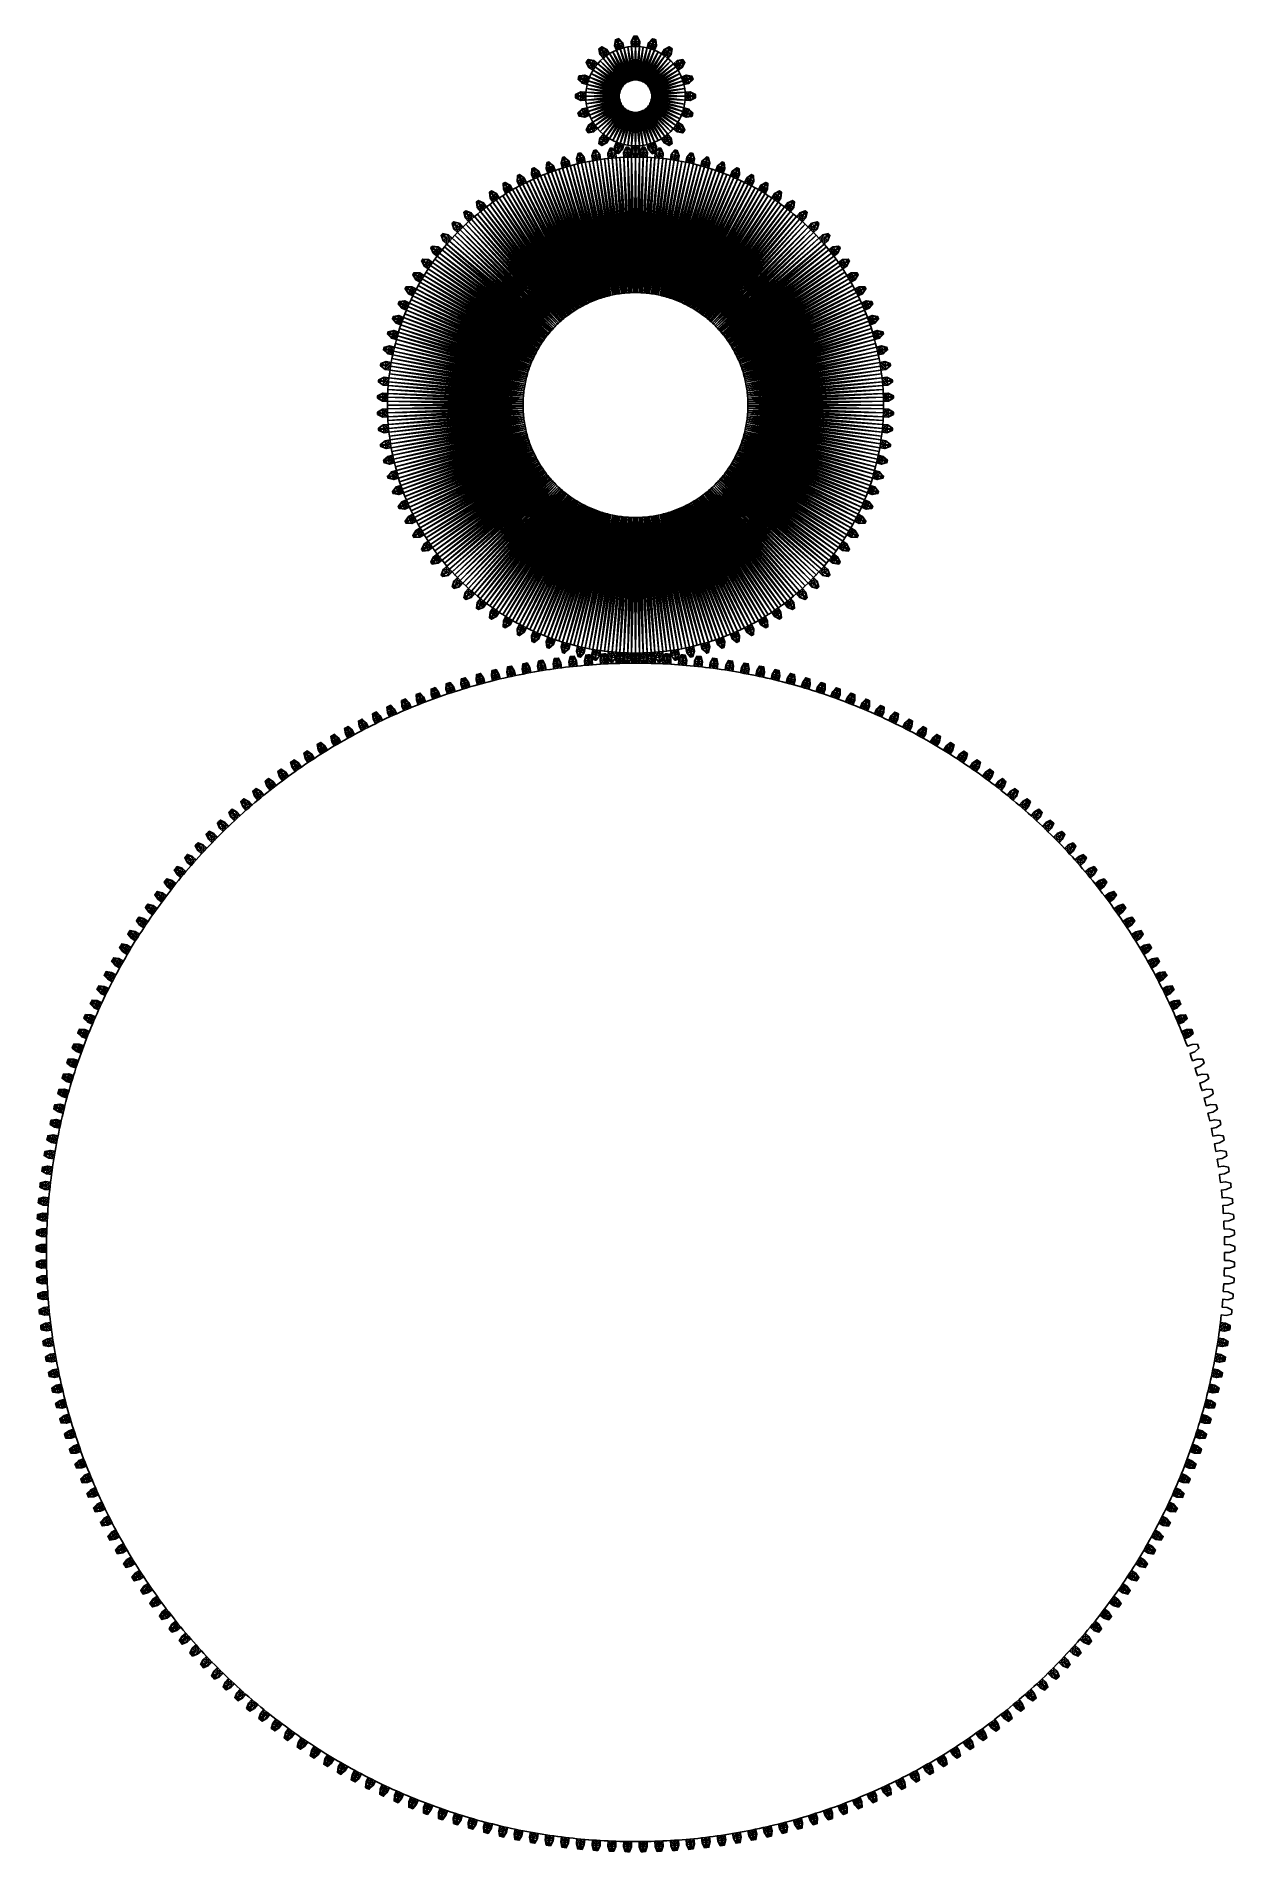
# Model space of a CAD drawing. Extents: x 0.096 to 0.204, y -0.129 to 0.033.
import ezdxf

# ---------------------------------------------------------------- set-up
doc = ezdxf.new("R2010")
doc.units = 0
doc.header["$MEASUREMENT"] = 0
doc.layers.get('0').update_dxf_attribs({"linetype": 'CONTINUOUS'})

msp = doc.modelspace()

# ---------------------------------------------------------------- linework, layer by layer
for points in [[(0.14835, 0.03269), (0.14849, 0.03226), (0.14813, 0.03213)], [(0.14835, 0.03269), (0.14813, 0.03213), (0.1482, 0.03264)], [(0.14849, 0.03226), (0.1482, 0.03264), (0.14813, 0.03213)], [(0.1482, 0.03264), (0.1482, 0.03264), (0.14813, 0.03213)], [(0.1482, 0.03264), (0.14813, 0.03213), (0.14813, 0.03213)], [(0.14849, 0.03226), (0.14835, 0.03269), (0.1482, 0.03264)], [(0.14835, 0.03269), (0.14835, 0.03269), (0.1482, 0.03264)], [(0.14835, 0.03269), (0.1482, 0.03264), (0.1482, 0.03264)], [(0.1485, 0.03274), (0.14849, 0.03226), (0.14835, 0.03269)], [(0.14886, 0.03237), (0.1485, 0.03274), (0.14835, 0.03269)], [(0.1485, 0.03274), (0.1485, 0.03274), (0.14835, 0.03269)], [(0.1485, 0.03274), (0.14835, 0.03269), (0.14835, 0.03269)], [(0.14886, 0.03237), (0.14835, 0.03269), (0.14849, 0.03226)], [(0.1485, 0.03274), (0.14886, 0.03237), (0.14849, 0.03226)], [(0.14886, 0.03237), (0.14886, 0.03237), (0.1485, 0.03274)], [(0.14886, 0.03237), (0.1485, 0.03274), (0.1485, 0.03274)], [(0.15, 0.03295), (0.15, 0.0325), (0.14962, 0.03249)], [(0.15, 0.03295), (0.14962, 0.03249), (0.14984, 0.03295)], [(0.15, 0.0325), (0.14984, 0.03295), (0.14962, 0.03249)], [(0.14984, 0.03295), (0.14984, 0.03295), (0.14962, 0.03249)], [(0.14984, 0.03295), (0.14962, 0.03249), (0.14962, 0.03249)], [(0.15, 0.0325), (0.14965, 0.03204), (0.14962, 0.03249)], [(0.15, 0.03205), (0.15, 0.0325), (0.14962, 0.03249)], [(0.15, 0.03205), (0.14962, 0.03249), (0.14965, 0.03204)], [(0.14962, 0.03249), (0.14962, 0.03249), (0.14965, 0.03204)], [(0.14962, 0.03249), (0.14965, 0.03204), (0.14965, 0.03204)], [(0.15, 0.0325), (0.15, 0.03205), (0.14965, 0.03204)], [(0.15, 0.0325), (0.15, 0.03295), (0.14984, 0.03295)], [(0.15, 0.03295), (0.15, 0.03295), (0.14984, 0.03295)], [(0.15, 0.03295), (0.14984, 0.03295), (0.14984, 0.03295)], [(0.15016, 0.03295), (0.15039, 0.03248), (0.15, 0.0325)], [(0.15016, 0.03295), (0.15, 0.0325), (0.15, 0.03295)], [(0.15039, 0.03248), (0.15016, 0.03295), (0.15, 0.03295)], [(0.15039, 0.03248), (0.15, 0.03295), (0.15, 0.0325)], [(0.15016, 0.03295), (0.15016, 0.03295), (0.15, 0.03295)], [(0.15016, 0.03295), (0.15, 0.03295), (0.15, 0.03295)], [(0.15039, 0.03248), (0.15, 0.03205), (0.15, 0.0325)], [(0.15035, 0.03204), (0.15039, 0.03248), (0.15, 0.0325)], [(0.15035, 0.03204), (0.15, 0.0325), (0.15, 0.03205)], [(0.15039, 0.03248), (0.15035, 0.03204), (0.15, 0.03205)], [(0.15039, 0.03248), (0.15039, 0.03248), (0.15016, 0.03295)], [(0.15039, 0.03248), (0.15016, 0.03295), (0.15016, 0.03295)], [(0.15035, 0.03204), (0.15035, 0.03204), (0.15039, 0.03248)], [(0.15035, 0.03204), (0.15039, 0.03248), (0.15039, 0.03248)], [(0.15166, 0.03269), (0.15115, 0.03236), (0.1515, 0.03273)], [(0.15152, 0.03226), (0.1515, 0.03273), (0.15115, 0.03236)], [(0.1515, 0.03273), (0.1515, 0.03273), (0.15115, 0.03236)], [(0.1515, 0.03273), (0.15115, 0.03236), (0.15115, 0.03236)], [(0.15166, 0.03269), (0.15152, 0.03226), (0.15115, 0.03236)], [(0.15152, 0.03226), (0.15166, 0.03269), (0.1515, 0.03273)], [(0.15166, 0.03269), (0.15166, 0.03269), (0.1515, 0.03273)], [(0.15166, 0.03269), (0.1515, 0.03273), (0.1515, 0.03273)], [(0.15181, 0.03264), (0.15152, 0.03226), (0.15166, 0.03269)], [(0.15188, 0.03213), (0.15166, 0.03269), (0.15152, 0.03226)], [(0.15181, 0.03264), (0.15188, 0.03213), (0.15152, 0.03226)], [(0.15188, 0.03213), (0.15181, 0.03264), (0.15166, 0.03269)], [(0.15181, 0.03264), (0.15181, 0.03264), (0.15166, 0.03269)], [(0.15181, 0.03264), (0.15166, 0.03269), (0.15166, 0.03269)], [(0.15188, 0.03213), (0.15188, 0.03213), (0.15181, 0.03264)], [(0.15188, 0.03213), (0.15181, 0.03264), (0.15181, 0.03264)], [(0.14577, 0.03088), (0.14604, 0.03048), (0.14567, 0.03075)], [(0.14628, 0.03078), (0.14577, 0.03088), (0.14567, 0.03075)], [(0.14577, 0.03088), (0.14577, 0.03088), (0.14567, 0.03075)], [(0.14577, 0.03088), (0.14567, 0.03075), (0.14567, 0.03075)], [(0.14577, 0.03088), (0.14628, 0.03078), (0.14604, 0.03048)], [(0.14628, 0.03078), (0.14628, 0.03078), (0.14577, 0.03088)], [(0.14628, 0.03078), (0.14577, 0.03088), (0.14577, 0.03088)], [(0.14686, 0.03193), (0.14682, 0.03133), (0.14673, 0.03183)], [(0.14712, 0.03157), (0.14686, 0.03193), (0.14673, 0.03183)], [(0.14686, 0.03193), (0.14686, 0.03193), (0.14673, 0.03183)], [(0.14686, 0.03193), (0.14673, 0.03183), (0.14673, 0.03183)], [(0.14712, 0.03157), (0.14673, 0.03183), (0.14682, 0.03133)], [(0.14673, 0.03183), (0.14673, 0.03183), (0.14682, 0.03133)], [(0.14673, 0.03183), (0.14682, 0.03133), (0.14682, 0.03133)], [(0.14686, 0.03193), (0.14712, 0.03157), (0.14682, 0.03133)], [(0.14712, 0.03157), (0.14711, 0.03099), (0.14682, 0.03133)], [(0.14739, 0.0312), (0.14712, 0.03157), (0.14682, 0.03133)], [(0.14739, 0.0312), (0.14682, 0.03133), (0.14711, 0.03099)], [(0.14682, 0.03133), (0.14682, 0.03133), (0.14711, 0.03099)], [(0.14682, 0.03133), (0.14711, 0.03099), (0.14711, 0.03099)], [(0.14906, 0.0287), (0.14685, 0.03075), (0.14711, 0.03099)], [(0.14711, 0.03099), (0.14685, 0.03075), (0.14685, 0.03075)], [(0.14711, 0.03099), (0.14685, 0.03075), (0.14711, 0.03099)], [(0.14711, 0.03099), (0.14685, 0.03075), (0.14898, 0.02863)], [(0.14699, 0.03202), (0.14712, 0.03157), (0.14686, 0.03193)], [(0.14744, 0.03178), (0.14699, 0.03202), (0.14686, 0.03193)], [(0.14699, 0.03202), (0.14699, 0.03202), (0.14686, 0.03193)], [(0.14699, 0.03202), (0.14686, 0.03193), (0.14686, 0.03193)], [(0.14744, 0.03178), (0.14686, 0.03193), (0.14712, 0.03157)], [(0.14699, 0.03202), (0.14744, 0.03178), (0.14712, 0.03157)], [(0.14744, 0.03178), (0.14744, 0.03178), (0.14699, 0.03202)], [(0.14744, 0.03178), (0.14699, 0.03202), (0.14699, 0.03202)], [(0.14712, 0.03157), (0.14739, 0.0312), (0.14711, 0.03099)], [(0.14739, 0.0312), (0.14906, 0.0287), (0.14711, 0.03099)], [(0.14915, 0.02877), (0.14739, 0.0312), (0.14711, 0.03099)], [(0.14915, 0.02877), (0.14711, 0.03099), (0.14906, 0.0287)], [(0.14711, 0.03099), (0.14898, 0.02863), (0.14906, 0.0287)], [(0.14744, 0.03178), (0.14739, 0.0312), (0.14712, 0.03157)], [(0.14768, 0.0314), (0.14744, 0.03178), (0.14712, 0.03157)], [(0.14768, 0.0314), (0.14712, 0.03157), (0.14739, 0.0312)], [(0.14744, 0.03178), (0.14768, 0.0314), (0.14739, 0.0312)], [(0.14768, 0.0314), (0.14915, 0.02877), (0.14739, 0.0312)], [(0.14924, 0.02884), (0.14768, 0.0314), (0.14739, 0.0312)], [(0.14739, 0.0312), (0.14915, 0.02877), (0.14906, 0.0287)], [(0.14924, 0.02884), (0.14739, 0.0312), (0.14915, 0.02877)], [(0.14768, 0.0314), (0.14768, 0.0314), (0.14744, 0.03178)], [(0.14768, 0.0314), (0.14744, 0.03178), (0.14744, 0.03178)], [(0.14798, 0.03157), (0.14924, 0.02884), (0.14768, 0.0314)], [(0.14934, 0.02889), (0.14798, 0.03157), (0.14768, 0.0314)], [(0.14798, 0.03157), (0.14798, 0.03157), (0.14768, 0.0314)], [(0.14798, 0.03157), (0.14768, 0.0314), (0.14768, 0.0314)], [(0.14768, 0.0314), (0.14924, 0.02884), (0.14915, 0.02877)], [(0.14934, 0.02889), (0.14768, 0.0314), (0.14924, 0.02884)], [(0.14945, 0.02894), (0.14798, 0.03157), (0.1483, 0.03171)], [(0.1483, 0.03171), (0.14798, 0.03157), (0.14798, 0.03157)], [(0.1483, 0.03171), (0.14798, 0.03157), (0.1483, 0.03171)], [(0.1483, 0.03171), (0.14798, 0.03157), (0.14934, 0.02889)], [(0.14798, 0.03157), (0.14934, 0.02889), (0.14924, 0.02884)], [(0.14945, 0.02894), (0.14934, 0.02889), (0.14798, 0.03157)], [(0.14849, 0.03226), (0.1483, 0.03171), (0.14813, 0.03213)], [(0.14863, 0.03183), (0.14849, 0.03226), (0.14813, 0.03213)], [(0.14863, 0.03183), (0.14813, 0.03213), (0.1483, 0.03171)], [(0.14813, 0.03213), (0.14813, 0.03213), (0.1483, 0.03171)], [(0.14813, 0.03213), (0.1483, 0.03171), (0.1483, 0.03171)], [(0.14849, 0.03226), (0.14863, 0.03183), (0.1483, 0.03171)], [(0.14863, 0.03183), (0.14945, 0.02894), (0.1483, 0.03171)], [(0.14955, 0.02898), (0.14863, 0.03183), (0.1483, 0.03171)], [(0.14955, 0.02898), (0.1483, 0.03171), (0.14945, 0.02894)], [(0.1483, 0.03171), (0.14934, 0.02889), (0.14945, 0.02894)], [(0.14886, 0.03237), (0.14863, 0.03183), (0.14849, 0.03226)], [(0.14896, 0.03193), (0.14886, 0.03237), (0.14849, 0.03226)], [(0.14896, 0.03193), (0.14849, 0.03226), (0.14863, 0.03183)], [(0.14886, 0.03237), (0.14896, 0.03193), (0.14863, 0.03183)], [(0.14896, 0.03193), (0.14955, 0.02898), (0.14863, 0.03183)], [(0.14966, 0.02901), (0.14896, 0.03193), (0.14863, 0.03183)], [(0.14863, 0.03183), (0.14955, 0.02898), (0.14945, 0.02894)], [(0.14966, 0.02901), (0.14863, 0.03183), (0.14955, 0.02898)], [(0.14896, 0.03193), (0.14896, 0.03193), (0.14886, 0.03237)], [(0.14896, 0.03193), (0.14886, 0.03237), (0.14886, 0.03237)], [(0.14931, 0.032), (0.14966, 0.02901), (0.14896, 0.03193)], [(0.14977, 0.02903), (0.14931, 0.032), (0.14896, 0.03193)], [(0.14931, 0.032), (0.14931, 0.032), (0.14896, 0.03193)], [(0.14931, 0.032), (0.14896, 0.03193), (0.14896, 0.03193)], [(0.14896, 0.03193), (0.14966, 0.02901), (0.14955, 0.02898)], [(0.14977, 0.02903), (0.14896, 0.03193), (0.14966, 0.02901)], [(0.14989, 0.02905), (0.14931, 0.032), (0.14965, 0.03204)], [(0.14965, 0.03204), (0.14931, 0.032), (0.14931, 0.032)], [(0.14965, 0.03204), (0.14931, 0.032), (0.14965, 0.03204)], [(0.14965, 0.03204), (0.14931, 0.032), (0.14977, 0.02903)], [(0.14931, 0.032), (0.14977, 0.02903), (0.14966, 0.02901)], [(0.14989, 0.02905), (0.14977, 0.02903), (0.14931, 0.032)], [(0.15, 0.03205), (0.14989, 0.02905), (0.14965, 0.03204)], [(0.15, 0.02905), (0.15, 0.03205), (0.14965, 0.03204)], [(0.15, 0.02905), (0.14965, 0.03204), (0.14989, 0.02905)], [(0.14965, 0.03204), (0.14977, 0.02903), (0.14989, 0.02905)], [(0.15, 0.03205), (0.15, 0.02905), (0.14989, 0.02905)], [(0.15035, 0.03204), (0.15, 0.02905), (0.15, 0.03205)], [(0.15011, 0.02905), (0.15035, 0.03204), (0.15, 0.03205)], [(0.15011, 0.02905), (0.15, 0.03205), (0.15, 0.02905)], [(0.15035, 0.03204), (0.15011, 0.02905), (0.15, 0.02905)], [(0.1507, 0.03199), (0.15011, 0.02905), (0.15035, 0.03204)], [(0.15023, 0.02903), (0.15035, 0.03204), (0.15011, 0.02905)], [(0.1507, 0.03199), (0.15023, 0.02903), (0.15011, 0.02905)], [(0.15023, 0.02903), (0.1507, 0.03199), (0.15035, 0.03204)], [(0.15034, 0.02901), (0.15023, 0.02903), (0.1507, 0.03199)], [(0.15104, 0.03193), (0.1507, 0.03199), (0.15023, 0.02903)], [(0.15104, 0.03193), (0.15023, 0.02903), (0.15034, 0.02901)], [(0.15034, 0.02901), (0.1507, 0.03199), (0.15104, 0.03193)], [(0.15138, 0.03183), (0.15034, 0.02901), (0.15104, 0.03193)], [(0.15045, 0.02898), (0.15104, 0.03193), (0.15034, 0.02901)], [(0.15138, 0.03183), (0.15045, 0.02898), (0.15034, 0.02901)], [(0.1507, 0.03199), (0.1507, 0.03199), (0.15035, 0.03204)], [(0.1507, 0.03199), (0.15035, 0.03204), (0.15035, 0.03204)], [(0.15045, 0.02898), (0.15138, 0.03183), (0.15104, 0.03193)], [(0.1517, 0.03171), (0.15045, 0.02898), (0.15138, 0.03183)], [(0.15056, 0.02894), (0.15138, 0.03183), (0.15045, 0.02898)], [(0.1517, 0.03171), (0.15056, 0.02894), (0.15045, 0.02898)], [(0.15056, 0.02894), (0.1517, 0.03171), (0.15138, 0.03183)], [(0.15202, 0.03156), (0.15056, 0.02894), (0.1517, 0.03171)], [(0.15066, 0.02889), (0.1517, 0.03171), (0.15056, 0.02894)], [(0.15202, 0.03156), (0.15066, 0.02889), (0.15056, 0.02894)], [(0.15066, 0.02889), (0.15202, 0.03156), (0.1517, 0.03171)], [(0.15076, 0.02884), (0.15066, 0.02889), (0.15202, 0.03156)], [(0.15233, 0.03139), (0.15202, 0.03156), (0.15066, 0.02889)], [(0.15233, 0.03139), (0.15066, 0.02889), (0.15076, 0.02884)], [(0.15104, 0.03193), (0.1507, 0.03199), (0.1507, 0.03199)], [(0.15104, 0.03193), (0.1507, 0.03199), (0.15104, 0.03193)], [(0.15076, 0.02884), (0.15202, 0.03156), (0.15233, 0.03139)], [(0.15262, 0.0312), (0.15076, 0.02884), (0.15233, 0.03139)], [(0.15085, 0.02877), (0.15233, 0.03139), (0.15076, 0.02884)], [(0.15262, 0.0312), (0.15085, 0.02877), (0.15076, 0.02884)], [(0.15085, 0.02877), (0.15262, 0.0312), (0.15233, 0.03139)], [(0.15289, 0.03098), (0.15085, 0.02877), (0.15262, 0.0312)], [(0.15094, 0.0287), (0.15262, 0.0312), (0.15085, 0.02877)], [(0.15289, 0.03098), (0.15094, 0.0287), (0.15085, 0.02877)], [(0.15094, 0.0287), (0.15289, 0.03098), (0.15262, 0.0312)], [(0.15315, 0.03075), (0.15094, 0.0287), (0.15289, 0.03098)], [(0.15103, 0.02862), (0.15289, 0.03098), (0.15094, 0.0287)], [(0.15103, 0.02862), (0.15315, 0.03075), (0.15289, 0.03098)], [(0.15152, 0.03226), (0.15104, 0.03193), (0.15115, 0.03236)], [(0.15138, 0.03183), (0.15115, 0.03236), (0.15104, 0.03193)], [(0.15115, 0.03236), (0.15115, 0.03236), (0.15104, 0.03193)], [(0.15115, 0.03236), (0.15104, 0.03193), (0.15104, 0.03193)], [(0.15152, 0.03226), (0.15138, 0.03183), (0.15104, 0.03193)], [(0.15138, 0.03183), (0.15152, 0.03226), (0.15115, 0.03236)], [(0.15188, 0.03213), (0.15138, 0.03183), (0.15152, 0.03226)], [(0.1517, 0.03171), (0.15152, 0.03226), (0.15138, 0.03183)], [(0.15188, 0.03213), (0.1517, 0.03171), (0.15138, 0.03183)], [(0.1517, 0.03171), (0.15188, 0.03213), (0.15152, 0.03226)], [(0.1517, 0.03171), (0.1517, 0.03171), (0.15188, 0.03213)], [(0.1517, 0.03171), (0.15188, 0.03213), (0.15188, 0.03213)], [(0.15202, 0.03156), (0.15202, 0.03156), (0.1517, 0.03171)], [(0.15202, 0.03156), (0.1517, 0.03171), (0.1517, 0.03171)], [(0.15233, 0.03139), (0.15202, 0.03156), (0.15202, 0.03156)], [(0.15233, 0.03139), (0.15202, 0.03156), (0.15233, 0.03139)], [(0.15288, 0.03156), (0.15233, 0.03139), (0.15256, 0.03178)], [(0.15262, 0.0312), (0.15256, 0.03178), (0.15233, 0.03139)], [(0.15256, 0.03178), (0.15256, 0.03178), (0.15233, 0.03139)], [(0.15256, 0.03178), (0.15233, 0.03139), (0.15233, 0.03139)], [(0.15288, 0.03156), (0.15262, 0.0312), (0.15233, 0.03139)], [(0.15315, 0.03193), (0.15256, 0.03178), (0.15302, 0.03202)], [(0.15288, 0.03156), (0.15302, 0.03202), (0.15256, 0.03178)], [(0.15302, 0.03202), (0.15302, 0.03202), (0.15256, 0.03178)], [(0.15302, 0.03202), (0.15256, 0.03178), (0.15256, 0.03178)], [(0.15315, 0.03193), (0.15288, 0.03156), (0.15256, 0.03178)], [(0.15262, 0.0312), (0.15288, 0.03156), (0.15256, 0.03178)], [(0.15318, 0.03132), (0.15262, 0.0312), (0.15288, 0.03156)], [(0.15289, 0.03098), (0.15288, 0.03156), (0.15262, 0.0312)], [(0.15318, 0.03132), (0.15289, 0.03098), (0.15262, 0.0312)], [(0.15288, 0.03156), (0.15315, 0.03193), (0.15302, 0.03202)], [(0.15328, 0.03183), (0.15288, 0.03156), (0.15315, 0.03193)], [(0.15318, 0.03132), (0.15315, 0.03193), (0.15288, 0.03156)], [(0.15328, 0.03183), (0.15318, 0.03132), (0.15288, 0.03156)], [(0.15289, 0.03098), (0.15318, 0.03132), (0.15288, 0.03156)], [(0.15289, 0.03098), (0.15289, 0.03098), (0.15318, 0.03132)], [(0.15289, 0.03098), (0.15318, 0.03132), (0.15318, 0.03132)], [(0.15315, 0.03075), (0.15315, 0.03075), (0.15289, 0.03098)], [(0.15315, 0.03075), (0.15289, 0.03098), (0.15289, 0.03098)], [(0.15315, 0.03193), (0.15315, 0.03193), (0.15302, 0.03202)], [(0.15315, 0.03193), (0.15302, 0.03202), (0.15302, 0.03202)], [(0.15318, 0.03132), (0.15328, 0.03183), (0.15315, 0.03193)], [(0.15328, 0.03183), (0.15328, 0.03183), (0.15315, 0.03193)], [(0.15328, 0.03183), (0.15315, 0.03193), (0.15315, 0.03193)], [(0.15318, 0.03132), (0.15318, 0.03132), (0.15328, 0.03183)], [(0.15318, 0.03132), (0.15328, 0.03183), (0.15328, 0.03183)], [(0.15433, 0.03074), (0.15373, 0.03078), (0.15423, 0.03087)], [(0.15397, 0.03048), (0.15423, 0.03087), (0.15373, 0.03078)], [(0.15423, 0.03087), (0.15423, 0.03087), (0.15373, 0.03078)], [(0.15423, 0.03087), (0.15373, 0.03078), (0.15373, 0.03078)], [(0.15397, 0.03048), (0.15433, 0.03074), (0.15423, 0.03087)], [(0.15433, 0.03074), (0.15433, 0.03074), (0.15423, 0.03087)], [(0.15433, 0.03074), (0.15423, 0.03087), (0.15423, 0.03087)], [(0.14491, 0.02926), (0.14524, 0.02875), (0.14487, 0.0291)], [(0.14534, 0.02912), (0.14491, 0.02926), (0.14487, 0.0291)], [(0.14491, 0.02926), (0.14491, 0.02926), (0.14487, 0.0291)], [(0.14491, 0.02926), (0.14487, 0.0291), (0.14487, 0.0291)], [(0.14547, 0.02948), (0.14496, 0.02941), (0.14491, 0.02926)], [(0.14547, 0.02948), (0.14491, 0.02926), (0.14534, 0.02912)], [(0.14496, 0.02941), (0.14534, 0.02912), (0.14491, 0.02926)], [(0.14496, 0.02941), (0.14496, 0.02941), (0.14491, 0.02926)], [(0.14496, 0.02941), (0.14491, 0.02926), (0.14491, 0.02926)], [(0.14491, 0.02926), (0.14534, 0.02912), (0.14524, 0.02875)], [(0.14496, 0.02941), (0.14547, 0.02948), (0.14534, 0.02912)], [(0.14547, 0.02948), (0.14547, 0.02948), (0.14496, 0.02941)], [(0.14547, 0.02948), (0.14496, 0.02941), (0.14496, 0.02941)], [(0.14547, 0.02948), (0.14577, 0.02898), (0.14534, 0.02912)], [(0.14589, 0.0293), (0.14547, 0.02948), (0.14534, 0.02912)], [(0.14589, 0.0293), (0.14534, 0.02912), (0.14577, 0.02898)], [(0.14547, 0.02948), (0.14589, 0.0293), (0.14577, 0.02898)], [(0.14589, 0.0293), (0.14589, 0.0293), (0.14547, 0.02948)], [(0.14589, 0.0293), (0.14547, 0.02948), (0.14547, 0.02948)], [(0.14567, 0.03075), (0.14582, 0.03016), (0.14558, 0.03062)], [(0.14604, 0.03048), (0.14567, 0.03075), (0.14558, 0.03062)], [(0.14567, 0.03075), (0.14567, 0.03075), (0.14558, 0.03062)], [(0.14567, 0.03075), (0.14558, 0.03062), (0.14558, 0.03062)], [(0.14604, 0.03048), (0.14558, 0.03062), (0.14582, 0.03016)], [(0.14558, 0.03062), (0.14558, 0.03062), (0.14582, 0.03016)], [(0.14558, 0.03062), (0.14582, 0.03016), (0.14582, 0.03016)], [(0.14628, 0.03078), (0.14567, 0.03075), (0.14604, 0.03048)], [(0.14567, 0.03075), (0.14604, 0.03048), (0.14582, 0.03016)], [(0.14589, 0.0293), (0.14862, 0.02805), (0.14577, 0.02898)], [(0.14866, 0.02816), (0.14589, 0.0293), (0.14577, 0.02898)], [(0.14604, 0.03048), (0.14621, 0.02993), (0.14582, 0.03016)], [(0.1464, 0.03022), (0.14604, 0.03048), (0.14582, 0.03016)], [(0.1464, 0.03022), (0.14582, 0.03016), (0.14621, 0.02993)], [(0.14582, 0.03016), (0.14582, 0.03016), (0.14621, 0.02993)], [(0.14582, 0.03016), (0.14621, 0.02993), (0.14621, 0.02993)], [(0.14604, 0.02962), (0.14866, 0.02816), (0.14589, 0.0293)], [(0.14871, 0.02826), (0.14604, 0.02962), (0.14589, 0.0293)], [(0.14604, 0.02962), (0.14604, 0.02962), (0.14589, 0.0293)], [(0.14604, 0.02962), (0.14589, 0.0293), (0.14589, 0.0293)], [(0.14589, 0.0293), (0.14866, 0.02816), (0.14862, 0.02805)], [(0.14871, 0.02826), (0.14589, 0.0293), (0.14866, 0.02816)], [(0.14628, 0.03078), (0.1464, 0.03022), (0.14604, 0.03048)], [(0.14662, 0.03049), (0.14628, 0.03078), (0.14604, 0.03048)], [(0.14662, 0.03049), (0.14604, 0.03048), (0.1464, 0.03022)], [(0.14604, 0.03048), (0.1464, 0.03022), (0.14621, 0.02993)], [(0.14876, 0.02836), (0.14604, 0.02962), (0.14621, 0.02993)], [(0.14621, 0.02993), (0.14604, 0.02962), (0.14604, 0.02962)], [(0.14621, 0.02993), (0.14604, 0.02962), (0.14621, 0.02993)], [(0.14621, 0.02993), (0.14604, 0.02962), (0.14871, 0.02826)], [(0.14604, 0.02962), (0.14871, 0.02826), (0.14866, 0.02816)], [(0.14876, 0.02836), (0.14871, 0.02826), (0.14604, 0.02962)], [(0.1464, 0.03022), (0.14876, 0.02836), (0.14621, 0.02993)], [(0.14883, 0.02845), (0.1464, 0.03022), (0.14621, 0.02993)], [(0.14883, 0.02845), (0.14621, 0.02993), (0.14876, 0.02836)], [(0.14621, 0.02993), (0.14871, 0.02826), (0.14876, 0.02836)], [(0.14628, 0.03078), (0.14662, 0.03049), (0.1464, 0.03022)], [(0.14662, 0.03049), (0.14662, 0.03049), (0.14628, 0.03078)], [(0.14662, 0.03049), (0.14628, 0.03078), (0.14628, 0.03078)], [(0.14662, 0.03049), (0.14883, 0.02845), (0.1464, 0.03022)], [(0.1489, 0.02854), (0.14662, 0.03049), (0.1464, 0.03022)], [(0.1464, 0.03022), (0.14883, 0.02845), (0.14876, 0.02836)], [(0.1489, 0.02854), (0.1464, 0.03022), (0.14883, 0.02845)], [(0.14685, 0.03075), (0.1489, 0.02854), (0.14662, 0.03049)], [(0.14898, 0.02863), (0.14685, 0.03075), (0.14662, 0.03049)], [(0.14685, 0.03075), (0.14685, 0.03075), (0.14662, 0.03049)], [(0.14685, 0.03075), (0.14662, 0.03049), (0.14662, 0.03049)], [(0.14662, 0.03049), (0.1489, 0.02854), (0.14883, 0.02845)], [(0.14898, 0.02863), (0.14662, 0.03049), (0.1489, 0.02854)], [(0.14685, 0.03075), (0.14898, 0.02863), (0.1489, 0.02854)], [(0.14906, 0.0287), (0.14898, 0.02863), (0.14685, 0.03075)], [(0.15315, 0.03075), (0.15103, 0.02862), (0.15094, 0.0287)], [(0.1511, 0.02854), (0.15103, 0.02862), (0.15315, 0.03075)], [(0.15339, 0.03049), (0.15315, 0.03075), (0.15103, 0.02862)], [(0.15339, 0.03049), (0.15103, 0.02862), (0.1511, 0.02854)], [(0.1511, 0.02854), (0.15315, 0.03075), (0.15339, 0.03049)], [(0.1536, 0.03021), (0.1511, 0.02854), (0.15339, 0.03049)], [(0.15117, 0.02845), (0.15339, 0.03049), (0.1511, 0.02854)], [(0.1536, 0.03021), (0.15117, 0.02845), (0.1511, 0.02854)], [(0.15117, 0.02845), (0.1536, 0.03021), (0.15339, 0.03049)], [(0.1538, 0.02992), (0.15117, 0.02845), (0.1536, 0.03021)], [(0.15124, 0.02836), (0.1536, 0.03021), (0.15117, 0.02845)], [(0.1538, 0.02992), (0.15124, 0.02836), (0.15117, 0.02845)], [(0.15124, 0.02836), (0.1538, 0.02992), (0.1536, 0.03021)], [(0.15397, 0.02962), (0.15124, 0.02836), (0.1538, 0.02992)], [(0.15129, 0.02826), (0.1538, 0.02992), (0.15124, 0.02836)], [(0.15397, 0.02962), (0.15129, 0.02826), (0.15124, 0.02836)], [(0.15129, 0.02826), (0.15397, 0.02962), (0.1538, 0.02992)], [(0.15134, 0.02815), (0.15129, 0.02826), (0.15397, 0.02962)], [(0.15411, 0.0293), (0.15397, 0.02962), (0.15129, 0.02826)], [(0.15411, 0.0293), (0.15129, 0.02826), (0.15134, 0.02815)], [(0.15134, 0.02815), (0.15397, 0.02962), (0.15411, 0.0293)], [(0.15423, 0.02897), (0.15134, 0.02815), (0.15411, 0.0293)], [(0.15138, 0.02805), (0.15411, 0.0293), (0.15134, 0.02815)], [(0.15138, 0.02805), (0.15423, 0.02897), (0.15411, 0.0293)], [(0.15339, 0.03049), (0.15315, 0.03075), (0.15315, 0.03075)], [(0.15339, 0.03049), (0.15315, 0.03075), (0.15339, 0.03049)], [(0.15397, 0.03048), (0.15339, 0.03049), (0.15373, 0.03078)], [(0.1536, 0.03021), (0.15373, 0.03078), (0.15339, 0.03049)], [(0.15373, 0.03078), (0.15373, 0.03078), (0.15339, 0.03049)], [(0.15373, 0.03078), (0.15339, 0.03049), (0.15339, 0.03049)], [(0.15397, 0.03048), (0.1536, 0.03021), (0.15339, 0.03049)], [(0.1536, 0.03021), (0.15397, 0.03048), (0.15373, 0.03078)], [(0.15418, 0.03016), (0.1536, 0.03021), (0.15397, 0.03048)], [(0.1538, 0.02992), (0.15397, 0.03048), (0.1536, 0.03021)], [(0.15418, 0.03016), (0.1538, 0.02992), (0.1536, 0.03021)], [(0.15433, 0.03074), (0.15397, 0.03048), (0.15373, 0.03078)], [(0.1538, 0.02992), (0.15418, 0.03016), (0.15397, 0.03048)], [(0.1538, 0.02992), (0.1538, 0.02992), (0.15418, 0.03016)], [(0.1538, 0.02992), (0.15418, 0.03016), (0.15418, 0.03016)], [(0.15397, 0.02962), (0.15397, 0.02962), (0.1538, 0.02992)], [(0.15397, 0.02962), (0.1538, 0.02992), (0.1538, 0.02992)], [(0.15442, 0.03061), (0.15397, 0.03048), (0.15433, 0.03074)], [(0.15418, 0.03016), (0.15433, 0.03074), (0.15397, 0.03048)], [(0.15442, 0.03061), (0.15418, 0.03016), (0.15397, 0.03048)], [(0.15411, 0.0293), (0.15397, 0.02962), (0.15397, 0.02962)], [(0.15411, 0.0293), (0.15397, 0.02962), (0.15411, 0.0293)], [(0.15466, 0.02911), (0.15411, 0.0293), (0.15453, 0.02947)], [(0.15423, 0.02897), (0.15453, 0.02947), (0.15411, 0.0293)], [(0.15453, 0.02947), (0.15453, 0.02947), (0.15411, 0.0293)], [(0.15453, 0.02947), (0.15411, 0.0293), (0.15411, 0.0293)], [(0.15466, 0.02911), (0.15423, 0.02897), (0.15411, 0.0293)], [(0.15418, 0.03016), (0.15442, 0.03061), (0.15433, 0.03074)], [(0.15418, 0.03016), (0.15418, 0.03016), (0.15442, 0.03061)], [(0.15418, 0.03016), (0.15442, 0.03061), (0.15442, 0.03061)], [(0.15423, 0.02897), (0.15466, 0.02911), (0.15453, 0.02947)], [(0.15442, 0.03061), (0.15442, 0.03061), (0.15433, 0.03074)], [(0.15442, 0.03061), (0.15433, 0.03074), (0.15433, 0.03074)], [(0.15509, 0.02925), (0.15466, 0.02911), (0.15453, 0.02947)], [(0.15509, 0.02925), (0.15453, 0.02947), (0.15504, 0.0294)], [(0.15466, 0.02911), (0.15504, 0.0294), (0.15453, 0.02947)], [(0.15504, 0.0294), (0.15504, 0.0294), (0.15453, 0.02947)], [(0.15504, 0.0294), (0.15453, 0.02947), (0.15453, 0.02947)], [(0.15466, 0.02911), (0.15509, 0.02925), (0.15504, 0.0294)], [(0.15514, 0.0291), (0.15466, 0.02911), (0.15509, 0.02925)], [(0.15477, 0.02874), (0.15509, 0.02925), (0.15466, 0.02911)], [(0.15477, 0.02874), (0.15514, 0.0291), (0.15509, 0.02925)], [(0.15509, 0.02925), (0.15509, 0.02925), (0.15504, 0.0294)], [(0.15509, 0.02925), (0.15504, 0.0294), (0.15504, 0.0294)], [(0.15514, 0.0291), (0.15514, 0.0291), (0.15509, 0.02925)], [(0.15514, 0.0291), (0.15509, 0.02925), (0.15509, 0.02925)], [(0.14465, 0.02776), (0.14512, 0.02799), (0.1451, 0.0276)], [(0.14512, 0.02799), (0.14465, 0.02776), (0.14465, 0.0276)], [(0.14512, 0.02799), (0.14465, 0.0276), (0.1451, 0.0276)], [(0.14512, 0.02799), (0.14512, 0.02799), (0.14465, 0.02776)], [(0.14512, 0.02799), (0.14465, 0.02776), (0.14465, 0.02776)], [(0.14465, 0.02776), (0.1451, 0.0276), (0.14465, 0.0276)], [(0.14465, 0.02776), (0.14465, 0.02776), (0.14465, 0.0276)], [(0.14465, 0.02776), (0.14465, 0.0276), (0.14465, 0.0276)], [(0.14465, 0.0276), (0.1451, 0.0276), (0.14511, 0.02722)], [(0.14465, 0.0276), (0.14511, 0.02722), (0.14465, 0.02744)], [(0.1451, 0.0276), (0.14465, 0.0276), (0.14465, 0.02744)], [(0.1451, 0.0276), (0.14465, 0.02744), (0.14511, 0.02722)], [(0.14465, 0.0276), (0.14465, 0.0276), (0.14465, 0.02744)], [(0.14465, 0.0276), (0.14465, 0.02744), (0.14465, 0.02744)], [(0.14534, 0.02912), (0.14487, 0.0291), (0.14524, 0.02875)], [(0.14487, 0.0291), (0.14487, 0.0291), (0.14524, 0.02875)], [(0.14487, 0.0291), (0.14524, 0.02875), (0.14524, 0.02875)], [(0.14512, 0.02799), (0.14555, 0.0276), (0.1451, 0.0276)], [(0.14556, 0.02795), (0.14512, 0.02799), (0.1451, 0.0276)], [(0.14556, 0.02795), (0.1451, 0.0276), (0.14555, 0.0276)], [(0.1451, 0.0276), (0.14555, 0.0276), (0.14556, 0.02725)], [(0.1451, 0.0276), (0.14556, 0.02725), (0.14511, 0.02722)], [(0.14555, 0.0276), (0.1451, 0.0276), (0.14511, 0.02722)], [(0.14555, 0.0276), (0.14511, 0.02722), (0.14556, 0.02725)], [(0.14512, 0.02799), (0.14556, 0.02795), (0.14555, 0.0276)], [(0.14556, 0.02795), (0.14556, 0.02795), (0.14512, 0.02799)], [(0.14556, 0.02795), (0.14512, 0.02799), (0.14512, 0.02799)], [(0.14534, 0.02912), (0.14567, 0.02864), (0.14524, 0.02875)], [(0.14577, 0.02898), (0.14534, 0.02912), (0.14524, 0.02875)], [(0.14577, 0.02898), (0.14524, 0.02875), (0.14567, 0.02864)], [(0.14524, 0.02875), (0.14524, 0.02875), (0.14567, 0.02864)], [(0.14524, 0.02875), (0.14567, 0.02864), (0.14567, 0.02864)], [(0.14534, 0.02912), (0.14577, 0.02898), (0.14567, 0.02864)], [(0.14556, 0.02795), (0.14855, 0.0276), (0.14555, 0.0276)], [(0.14855, 0.02771), (0.14556, 0.02795), (0.14555, 0.0276)], [(0.14855, 0.02771), (0.14555, 0.0276), (0.14855, 0.0276)], [(0.14555, 0.0276), (0.14855, 0.0276), (0.14855, 0.02749)], [(0.14555, 0.0276), (0.14855, 0.02749), (0.14556, 0.02725)], [(0.14855, 0.0276), (0.14555, 0.0276), (0.14556, 0.02725)], [(0.14561, 0.0283), (0.14855, 0.02771), (0.14556, 0.02795)], [(0.14857, 0.02783), (0.14561, 0.0283), (0.14556, 0.02795)], [(0.14561, 0.0283), (0.14561, 0.0283), (0.14556, 0.02795)], [(0.14561, 0.0283), (0.14556, 0.02795), (0.14556, 0.02795)], [(0.14556, 0.02795), (0.14855, 0.02771), (0.14855, 0.0276)], [(0.14857, 0.02783), (0.14556, 0.02795), (0.14855, 0.02771)], [(0.14855, 0.0276), (0.14556, 0.02725), (0.14855, 0.02749)], [(0.14859, 0.02794), (0.14561, 0.0283), (0.14567, 0.02864)], [(0.14567, 0.02864), (0.14561, 0.0283), (0.14561, 0.0283)], [(0.14567, 0.02864), (0.14561, 0.0283), (0.14567, 0.02864)], [(0.14567, 0.02864), (0.14561, 0.0283), (0.14857, 0.02783)], [(0.14561, 0.0283), (0.14857, 0.02783), (0.14855, 0.02771)], [(0.14859, 0.02794), (0.14857, 0.02783), (0.14561, 0.0283)], [(0.14577, 0.02898), (0.14859, 0.02794), (0.14567, 0.02864)], [(0.14862, 0.02805), (0.14577, 0.02898), (0.14567, 0.02864)], [(0.14862, 0.02805), (0.14567, 0.02864), (0.14859, 0.02794)], [(0.14567, 0.02864), (0.14857, 0.02783), (0.14859, 0.02794)], [(0.14577, 0.02898), (0.14862, 0.02805), (0.14859, 0.02794)], [(0.14866, 0.02816), (0.14577, 0.02898), (0.14862, 0.02805)], [(0.15423, 0.02897), (0.15138, 0.02805), (0.15134, 0.02815)], [(0.15433, 0.02864), (0.15138, 0.02805), (0.15423, 0.02897)], [(0.15141, 0.02794), (0.15423, 0.02897), (0.15138, 0.02805)], [(0.15433, 0.02864), (0.15141, 0.02794), (0.15138, 0.02805)], [(0.15141, 0.02794), (0.15433, 0.02864), (0.15423, 0.02897)], [(0.1544, 0.02829), (0.15141, 0.02794), (0.15433, 0.02864)], [(0.15143, 0.02783), (0.15433, 0.02864), (0.15141, 0.02794)], [(0.1544, 0.02829), (0.15143, 0.02783), (0.15141, 0.02794)], [(0.15143, 0.02783), (0.1544, 0.02829), (0.15433, 0.02864)], [(0.15145, 0.02771), (0.15143, 0.02783), (0.1544, 0.02829)], [(0.15444, 0.02795), (0.1544, 0.02829), (0.15143, 0.02783)], [(0.15444, 0.02795), (0.15143, 0.02783), (0.15145, 0.02771)], [(0.15145, 0.02771), (0.1544, 0.02829), (0.15444, 0.02795)], [(0.15445, 0.0276), (0.15145, 0.02771), (0.15444, 0.02795)], [(0.15145, 0.0276), (0.15445, 0.0276), (0.15444, 0.02795)], [(0.15145, 0.0276), (0.15444, 0.02795), (0.15145, 0.02771)], [(0.15445, 0.0276), (0.15145, 0.0276), (0.15145, 0.02771)], [(0.15444, 0.02725), (0.15145, 0.02749), (0.15145, 0.0276)], [(0.15444, 0.02725), (0.15145, 0.0276), (0.15445, 0.0276)], [(0.15145, 0.02749), (0.15444, 0.02725), (0.15445, 0.0276)], [(0.15145, 0.02749), (0.15445, 0.0276), (0.15145, 0.0276)], [(0.15477, 0.02874), (0.15423, 0.02897), (0.15466, 0.02911)], [(0.15433, 0.02864), (0.15466, 0.02911), (0.15423, 0.02897)], [(0.15477, 0.02874), (0.15433, 0.02864), (0.15423, 0.02897)], [(0.15433, 0.02864), (0.15477, 0.02874), (0.15466, 0.02911)], [(0.15433, 0.02864), (0.15433, 0.02864), (0.15477, 0.02874)], [(0.15433, 0.02864), (0.15477, 0.02874), (0.15477, 0.02874)], [(0.1544, 0.02829), (0.1544, 0.02829), (0.15433, 0.02864)], [(0.1544, 0.02829), (0.15433, 0.02864), (0.15433, 0.02864)], [(0.15444, 0.02795), (0.1544, 0.02829), (0.1544, 0.02829)], [(0.15444, 0.02795), (0.1544, 0.02829), (0.15444, 0.02795)], [(0.1549, 0.0276), (0.15444, 0.02795), (0.15489, 0.02798)], [(0.15445, 0.0276), (0.15489, 0.02798), (0.15444, 0.02795)], [(0.15489, 0.02798), (0.15489, 0.02798), (0.15444, 0.02795)], [(0.15489, 0.02798), (0.15444, 0.02795), (0.15444, 0.02795)], [(0.1549, 0.0276), (0.15445, 0.0276), (0.15444, 0.02795)], [(0.15488, 0.02721), (0.15444, 0.02725), (0.15445, 0.0276)], [(0.15444, 0.02725), (0.15488, 0.02721), (0.1549, 0.0276)], [(0.15444, 0.02725), (0.1549, 0.0276), (0.15445, 0.0276)], [(0.15445, 0.0276), (0.1549, 0.0276), (0.15489, 0.02798)], [(0.15488, 0.02721), (0.15445, 0.0276), (0.1549, 0.0276)], [(0.15514, 0.0291), (0.15477, 0.02874), (0.15466, 0.02911)], [(0.15477, 0.02874), (0.15477, 0.02874), (0.15514, 0.0291)], [(0.15477, 0.02874), (0.15514, 0.0291), (0.15514, 0.0291)], [(0.15535, 0.02744), (0.15488, 0.02721), (0.1549, 0.0276)], [(0.15488, 0.02721), (0.15535, 0.02744), (0.15535, 0.0276)], [(0.15488, 0.02721), (0.15535, 0.0276), (0.1549, 0.0276)], [(0.15535, 0.0276), (0.1549, 0.0276), (0.15489, 0.02798)], [(0.15535, 0.0276), (0.15489, 0.02798), (0.15535, 0.02776)], [(0.1549, 0.0276), (0.15535, 0.02776), (0.15489, 0.02798)], [(0.15535, 0.02776), (0.15535, 0.02776), (0.15489, 0.02798)], [(0.15535, 0.02776), (0.15489, 0.02798), (0.15489, 0.02798)], [(0.1549, 0.0276), (0.15535, 0.0276), (0.15535, 0.02776)], [(0.15535, 0.02744), (0.1549, 0.0276), (0.15535, 0.0276)], [(0.15535, 0.0276), (0.15535, 0.0276), (0.15535, 0.02776)], [(0.15535, 0.0276), (0.15535, 0.02776), (0.15535, 0.02776)], [(0.15535, 0.02744), (0.15535, 0.02744), (0.15535, 0.0276)], [(0.15535, 0.02744), (0.15535, 0.0276), (0.15535, 0.0276)], [(0.14465, 0.02744), (0.14465, 0.02744), (0.14511, 0.02722)], [(0.14465, 0.02744), (0.14511, 0.02722), (0.14511, 0.02722)], [(0.14486, 0.0261), (0.14523, 0.02646), (0.14534, 0.02609)], [(0.14523, 0.02646), (0.14486, 0.0261), (0.14491, 0.02595)], [(0.14523, 0.02646), (0.14523, 0.02646), (0.14486, 0.0261)], [(0.14523, 0.02646), (0.14486, 0.0261), (0.14486, 0.0261)], [(0.14486, 0.0261), (0.14534, 0.02609), (0.14491, 0.02595)], [(0.14486, 0.0261), (0.14486, 0.0261), (0.14491, 0.02595)], [(0.14486, 0.0261), (0.14491, 0.02595), (0.14491, 0.02595)], [(0.14523, 0.02646), (0.14491, 0.02595), (0.14534, 0.02609)], [(0.14491, 0.02595), (0.14534, 0.02609), (0.14547, 0.02573)], [(0.14534, 0.02609), (0.14491, 0.02595), (0.14496, 0.0258)], [(0.14534, 0.02609), (0.14496, 0.0258), (0.14547, 0.02573)], [(0.14511, 0.02722), (0.14511, 0.02722), (0.14556, 0.02725)], [(0.14511, 0.02722), (0.14556, 0.02725), (0.14556, 0.02725)], [(0.14523, 0.02646), (0.14567, 0.02656), (0.14577, 0.02623)], [(0.14567, 0.02656), (0.14523, 0.02646), (0.14534, 0.02609)], [(0.14567, 0.02656), (0.14567, 0.02656), (0.14523, 0.02646)], [(0.14567, 0.02656), (0.14523, 0.02646), (0.14523, 0.02646)], [(0.14523, 0.02646), (0.14577, 0.02623), (0.14534, 0.02609)], [(0.14567, 0.02656), (0.14534, 0.02609), (0.14577, 0.02623)], [(0.14534, 0.02609), (0.14577, 0.02623), (0.14589, 0.0259)], [(0.14577, 0.02623), (0.14534, 0.02609), (0.14547, 0.02573)], [(0.14534, 0.02609), (0.14589, 0.0259), (0.14547, 0.02573)], [(0.14577, 0.02623), (0.14547, 0.02573), (0.14589, 0.0259)], [(0.14855, 0.02749), (0.1456, 0.02691), (0.14556, 0.02725)], [(0.14556, 0.02725), (0.14857, 0.02737), (0.14855, 0.02749)], [(0.14556, 0.02725), (0.1456, 0.02691), (0.14857, 0.02737)], [(0.14556, 0.02725), (0.1456, 0.02691), (0.1456, 0.02691)], [(0.14556, 0.02725), (0.1456, 0.02691), (0.14556, 0.02725)], [(0.14855, 0.02749), (0.14857, 0.02737), (0.1456, 0.02691)], [(0.1456, 0.02691), (0.14857, 0.02737), (0.14859, 0.02726)], [(0.14857, 0.02737), (0.1456, 0.02691), (0.14567, 0.02656)], [(0.1456, 0.02691), (0.14859, 0.02726), (0.14567, 0.02656)], [(0.1456, 0.02691), (0.1456, 0.02691), (0.14567, 0.02656)], [(0.1456, 0.02691), (0.14567, 0.02656), (0.14567, 0.02656)], [(0.14857, 0.02737), (0.14567, 0.02656), (0.14859, 0.02726)], [(0.14567, 0.02656), (0.14859, 0.02726), (0.14862, 0.02715)], [(0.14859, 0.02726), (0.14567, 0.02656), (0.14577, 0.02623)], [(0.14567, 0.02656), (0.14862, 0.02715), (0.14577, 0.02623)], [(0.14859, 0.02726), (0.14577, 0.02623), (0.14862, 0.02715)], [(0.14577, 0.02623), (0.14862, 0.02715), (0.14866, 0.02705)], [(0.14862, 0.02715), (0.14577, 0.02623), (0.14589, 0.0259)], [(0.14577, 0.02623), (0.14866, 0.02705), (0.14589, 0.0259)], [(0.14862, 0.02715), (0.14589, 0.0259), (0.14866, 0.02705)], [(0.14866, 0.02705), (0.14603, 0.02558), (0.14589, 0.0259)], [(0.14589, 0.0259), (0.14871, 0.02694), (0.14866, 0.02705)], [(0.14589, 0.0259), (0.14603, 0.02558), (0.14871, 0.02694)], [(0.14866, 0.02705), (0.14871, 0.02694), (0.14603, 0.02558)], [(0.14603, 0.02558), (0.14871, 0.02694), (0.14876, 0.02684)], [(0.14871, 0.02694), (0.14603, 0.02558), (0.1462, 0.02528)], [(0.14603, 0.02558), (0.14876, 0.02684), (0.1462, 0.02528)], [(0.14871, 0.02694), (0.1462, 0.02528), (0.14876, 0.02684)], [(0.1462, 0.02528), (0.14876, 0.02684), (0.14883, 0.02675)], [(0.14876, 0.02684), (0.1462, 0.02528), (0.1464, 0.02499)], [(0.1462, 0.02528), (0.14883, 0.02675), (0.1464, 0.02499)], [(0.14876, 0.02684), (0.1464, 0.02499), (0.14883, 0.02675)], [(0.1464, 0.02499), (0.14883, 0.02675), (0.1489, 0.02666)], [(0.14883, 0.02675), (0.1464, 0.02499), (0.14661, 0.02471)], [(0.1464, 0.02499), (0.1489, 0.02666), (0.14661, 0.02471)], [(0.14883, 0.02675), (0.14661, 0.02471), (0.1489, 0.02666)], [(0.1489, 0.02666), (0.14685, 0.02445), (0.14661, 0.02471)], [(0.14661, 0.02471), (0.14897, 0.02658), (0.1489, 0.02666)], [(0.14661, 0.02471), (0.14685, 0.02445), (0.14897, 0.02658)], [(0.1489, 0.02666), (0.14897, 0.02658), (0.14685, 0.02445)], [(0.14685, 0.02445), (0.14897, 0.02658), (0.14906, 0.0265)], [(0.14897, 0.02658), (0.14685, 0.02445), (0.14711, 0.02422)], [(0.14685, 0.02445), (0.14906, 0.0265), (0.14711, 0.02422)], [(0.14897, 0.02658), (0.14711, 0.02422), (0.14906, 0.0265)], [(0.14711, 0.02422), (0.14906, 0.0265), (0.14915, 0.02643)], [(0.14906, 0.0265), (0.14711, 0.02422), (0.14738, 0.024)], [(0.14711, 0.02422), (0.14915, 0.02643), (0.14738, 0.024)], [(0.14906, 0.0265), (0.14738, 0.024), (0.14915, 0.02643)], [(0.14738, 0.024), (0.14915, 0.02643), (0.14924, 0.02636)], [(0.14915, 0.02643), (0.14738, 0.024), (0.14767, 0.02381)], [(0.14738, 0.024), (0.14924, 0.02636), (0.14767, 0.02381)], [(0.14915, 0.02643), (0.14767, 0.02381), (0.14924, 0.02636)], [(0.14924, 0.02636), (0.14798, 0.02364), (0.14767, 0.02381)], [(0.14767, 0.02381), (0.14934, 0.02631), (0.14924, 0.02636)], [(0.14767, 0.02381), (0.14798, 0.02364), (0.14934, 0.02631)], [(0.14924, 0.02636), (0.14934, 0.02631), (0.14798, 0.02364)], [(0.14798, 0.02364), (0.14934, 0.02631), (0.14944, 0.02626)], [(0.14934, 0.02631), (0.14798, 0.02364), (0.1483, 0.02349)], [(0.14798, 0.02364), (0.14944, 0.02626), (0.1483, 0.02349)], [(0.14934, 0.02631), (0.1483, 0.02349), (0.14944, 0.02626)], [(0.1483, 0.02349), (0.14944, 0.02626), (0.14955, 0.02622)], [(0.14944, 0.02626), (0.1483, 0.02349), (0.14862, 0.02337)], [(0.1483, 0.02349), (0.14955, 0.02622), (0.14862, 0.02337)], [(0.14944, 0.02626), (0.14862, 0.02337), (0.14955, 0.02622)], [(0.14862, 0.02337), (0.14955, 0.02622), (0.14966, 0.02619)], [(0.14955, 0.02622), (0.14862, 0.02337), (0.14896, 0.02327)], [(0.14862, 0.02337), (0.14966, 0.02619), (0.14896, 0.02327)], [(0.14955, 0.02622), (0.14896, 0.02327), (0.14966, 0.02619)], [(0.14966, 0.02619), (0.1493, 0.02321), (0.14896, 0.02327)], [(0.14896, 0.02327), (0.14977, 0.02617), (0.14966, 0.02619)], [(0.14896, 0.02327), (0.1493, 0.02321), (0.14977, 0.02617)], [(0.14966, 0.02619), (0.14977, 0.02617), (0.1493, 0.02321)], [(0.1493, 0.02321), (0.14977, 0.02617), (0.14989, 0.02615)], [(0.14977, 0.02617), (0.1493, 0.02321), (0.14965, 0.02316)], [(0.1493, 0.02321), (0.14989, 0.02615), (0.14965, 0.02316)], [(0.14977, 0.02617), (0.14965, 0.02316), (0.14989, 0.02615)], [(0.14965, 0.02316), (0.14989, 0.02615), (0.15, 0.02615)], [(0.14965, 0.02316), (0.15, 0.02615), (0.15, 0.02315)], [(0.14989, 0.02615), (0.14965, 0.02316), (0.15, 0.02315)], [(0.14989, 0.02615), (0.15, 0.02315), (0.15, 0.02615)], [(0.15, 0.02315), (0.15, 0.02615), (0.15011, 0.02615)], [(0.15, 0.02315), (0.15011, 0.02615), (0.15035, 0.02316)], [(0.15, 0.02615), (0.15, 0.02315), (0.15035, 0.02316)], [(0.15, 0.02615), (0.15035, 0.02316), (0.15011, 0.02615)], [(0.15011, 0.02615), (0.15023, 0.02617), (0.15069, 0.0232)], [(0.15035, 0.02316), (0.15023, 0.02617), (0.15011, 0.02615)], [(0.15011, 0.02615), (0.15069, 0.0232), (0.15035, 0.02316)], [(0.15069, 0.0232), (0.15023, 0.02617), (0.15034, 0.02619)], [(0.15023, 0.02617), (0.15104, 0.02327), (0.15034, 0.02619)], [(0.15023, 0.02617), (0.15069, 0.0232), (0.15104, 0.02327)], [(0.15035, 0.02316), (0.15069, 0.0232), (0.15023, 0.02617)], [(0.15104, 0.02327), (0.15034, 0.02619), (0.15045, 0.02622)], [(0.15034, 0.02619), (0.15137, 0.02337), (0.15045, 0.02622)], [(0.15069, 0.0232), (0.15034, 0.02619), (0.15104, 0.02327)], [(0.15034, 0.02619), (0.15104, 0.02327), (0.15137, 0.02337)], [(0.15137, 0.02337), (0.15045, 0.02622), (0.15055, 0.02626)], [(0.15045, 0.02622), (0.1517, 0.02349), (0.15055, 0.02626)], [(0.15104, 0.02327), (0.15045, 0.02622), (0.15137, 0.02337)], [(0.15045, 0.02622), (0.15137, 0.02337), (0.1517, 0.02349)], [(0.15055, 0.02626), (0.15066, 0.02631), (0.15202, 0.02363)], [(0.1517, 0.02349), (0.15066, 0.02631), (0.15055, 0.02626)], [(0.15137, 0.02337), (0.15055, 0.02626), (0.1517, 0.02349)], [(0.15055, 0.02626), (0.15202, 0.02363), (0.1517, 0.02349)], [(0.15202, 0.02363), (0.15066, 0.02631), (0.15076, 0.02636)], [(0.15066, 0.02631), (0.15232, 0.0238), (0.15076, 0.02636)], [(0.15066, 0.02631), (0.15202, 0.02363), (0.15232, 0.0238)], [(0.1517, 0.02349), (0.15202, 0.02363), (0.15066, 0.02631)], [(0.15232, 0.0238), (0.15076, 0.02636), (0.15085, 0.02643)], [(0.15076, 0.02636), (0.15261, 0.024), (0.15085, 0.02643)], [(0.15202, 0.02363), (0.15076, 0.02636), (0.15232, 0.0238)], [(0.15076, 0.02636), (0.15232, 0.0238), (0.15261, 0.024)], [(0.15261, 0.024), (0.15085, 0.02643), (0.15094, 0.0265)], [(0.15085, 0.02643), (0.15289, 0.02421), (0.15094, 0.0265)], [(0.15232, 0.0238), (0.15085, 0.02643), (0.15261, 0.024)], [(0.15085, 0.02643), (0.15261, 0.024), (0.15289, 0.02421)], [(0.15094, 0.0265), (0.15102, 0.02657), (0.15315, 0.02445)], [(0.15289, 0.02421), (0.15102, 0.02657), (0.15094, 0.0265)], [(0.15261, 0.024), (0.15094, 0.0265), (0.15289, 0.02421)], [(0.15094, 0.0265), (0.15315, 0.02445), (0.15289, 0.02421)], [(0.15315, 0.02445), (0.15102, 0.02657), (0.1511, 0.02666)], [(0.15102, 0.02657), (0.15338, 0.02471), (0.1511, 0.02666)], [(0.15102, 0.02657), (0.15315, 0.02445), (0.15338, 0.02471)], [(0.15289, 0.02421), (0.15315, 0.02445), (0.15102, 0.02657)], [(0.15338, 0.02471), (0.1511, 0.02666), (0.15117, 0.02675)], [(0.1511, 0.02666), (0.1536, 0.02498), (0.15117, 0.02675)], [(0.15315, 0.02445), (0.1511, 0.02666), (0.15338, 0.02471)], [(0.1511, 0.02666), (0.15338, 0.02471), (0.1536, 0.02498)], [(0.1536, 0.02498), (0.15117, 0.02675), (0.15124, 0.02684)], [(0.15117, 0.02675), (0.15379, 0.02527), (0.15124, 0.02684)], [(0.15338, 0.02471), (0.15117, 0.02675), (0.1536, 0.02498)], [(0.15117, 0.02675), (0.1536, 0.02498), (0.15379, 0.02527)], [(0.15124, 0.02684), (0.15129, 0.02694), (0.15396, 0.02558)], [(0.15379, 0.02527), (0.15129, 0.02694), (0.15124, 0.02684)], [(0.1536, 0.02498), (0.15124, 0.02684), (0.15379, 0.02527)], [(0.15124, 0.02684), (0.15396, 0.02558), (0.15379, 0.02527)], [(0.15396, 0.02558), (0.15129, 0.02694), (0.15134, 0.02704)], [(0.15129, 0.02694), (0.15411, 0.0259), (0.15134, 0.02704)], [(0.15129, 0.02694), (0.15396, 0.02558), (0.15411, 0.0259)], [(0.15379, 0.02527), (0.15396, 0.02558), (0.15129, 0.02694)], [(0.15411, 0.0259), (0.15134, 0.02704), (0.15138, 0.02715)], [(0.15134, 0.02704), (0.15423, 0.02622), (0.15138, 0.02715)], [(0.15396, 0.02558), (0.15134, 0.02704), (0.15411, 0.0259)], [(0.15134, 0.02704), (0.15411, 0.0259), (0.15423, 0.02622)], [(0.15423, 0.02622), (0.15138, 0.02715), (0.15141, 0.02726)], [(0.15138, 0.02715), (0.15433, 0.02656), (0.15141, 0.02726)], [(0.15411, 0.0259), (0.15138, 0.02715), (0.15423, 0.02622)], [(0.15138, 0.02715), (0.15423, 0.02622), (0.15433, 0.02656)], [(0.15141, 0.02726), (0.15143, 0.02737), (0.15439, 0.0269)], [(0.15433, 0.02656), (0.15143, 0.02737), (0.15141, 0.02726)], [(0.15423, 0.02622), (0.15141, 0.02726), (0.15433, 0.02656)], [(0.15141, 0.02726), (0.15439, 0.0269), (0.15433, 0.02656)], [(0.15439, 0.0269), (0.15143, 0.02737), (0.15145, 0.02749)], [(0.15143, 0.02737), (0.15444, 0.02725), (0.15145, 0.02749)], [(0.15143, 0.02737), (0.15439, 0.0269), (0.15444, 0.02725)], [(0.15433, 0.02656), (0.15439, 0.0269), (0.15143, 0.02737)], [(0.15439, 0.0269), (0.15145, 0.02749), (0.15444, 0.02725)], [(0.15453, 0.02572), (0.15411, 0.0259), (0.15423, 0.02622)], [(0.15411, 0.0259), (0.15466, 0.02608), (0.15423, 0.02622)], [(0.15411, 0.0259), (0.15453, 0.02572), (0.15466, 0.02608)], [(0.15466, 0.02608), (0.15423, 0.02622), (0.15433, 0.02656)], [(0.15423, 0.02622), (0.15476, 0.02645), (0.15433, 0.02656)], [(0.15423, 0.02622), (0.15466, 0.02608), (0.15476, 0.02645)], [(0.15453, 0.02572), (0.15423, 0.02622), (0.15466, 0.02608)], [(0.15433, 0.02656), (0.15439, 0.0269), (0.15439, 0.0269)], [(0.15433, 0.02656), (0.15439, 0.0269), (0.15433, 0.02656)], [(0.15466, 0.02608), (0.15433, 0.02656), (0.15476, 0.02645)], [(0.15476, 0.02645), (0.15476, 0.02645), (0.15433, 0.02656)], [(0.15476, 0.02645), (0.15433, 0.02656), (0.15433, 0.02656)], [(0.15439, 0.0269), (0.15439, 0.0269), (0.15444, 0.02725)], [(0.15439, 0.0269), (0.15444, 0.02725), (0.15444, 0.02725)], [(0.15444, 0.02725), (0.15444, 0.02725), (0.15488, 0.02721)], [(0.15444, 0.02725), (0.15488, 0.02721), (0.15488, 0.02721)], [(0.15504, 0.02579), (0.15453, 0.02572), (0.15466, 0.02608)], [(0.15453, 0.02572), (0.15509, 0.02594), (0.15466, 0.02608)], [(0.15509, 0.02594), (0.15466, 0.02608), (0.15476, 0.02645)], [(0.15466, 0.02608), (0.15513, 0.0261), (0.15476, 0.02645)], [(0.15466, 0.02608), (0.15509, 0.02594), (0.15513, 0.0261)], [(0.15504, 0.02579), (0.15466, 0.02608), (0.15509, 0.02594)], [(0.15509, 0.02594), (0.15476, 0.02645), (0.15513, 0.0261)], [(0.15513, 0.0261), (0.15513, 0.0261), (0.15476, 0.02645)], [(0.15513, 0.0261), (0.15476, 0.02645), (0.15476, 0.02645)], [(0.15488, 0.02721), (0.15488, 0.02721), (0.15535, 0.02744)], [(0.15488, 0.02721), (0.15535, 0.02744), (0.15535, 0.02744)], [(0.15509, 0.02594), (0.15509, 0.02594), (0.15513, 0.0261)], [(0.15509, 0.02594), (0.15513, 0.0261), (0.15513, 0.0261)], [(0.14491, 0.02595), (0.14547, 0.02573), (0.14496, 0.0258)], [(0.14491, 0.02595), (0.14491, 0.02595), (0.14496, 0.0258)], [(0.14491, 0.02595), (0.14496, 0.0258), (0.14496, 0.0258)], [(0.14496, 0.0258), (0.14496, 0.0258), (0.14547, 0.02573)], [(0.14496, 0.0258), (0.14547, 0.02573), (0.14547, 0.02573)], [(0.14547, 0.02573), (0.14547, 0.02573), (0.14589, 0.0259)], [(0.14547, 0.02573), (0.14589, 0.0259), (0.14589, 0.0259)], [(0.14558, 0.02459), (0.14582, 0.02504), (0.14603, 0.02472)], [(0.14582, 0.02504), (0.14558, 0.02459), (0.14567, 0.02446)], [(0.14582, 0.02504), (0.14582, 0.02504), (0.14558, 0.02459)], [(0.14582, 0.02504), (0.14558, 0.02459), (0.14558, 0.02459)], [(0.14558, 0.02459), (0.14603, 0.02472), (0.14567, 0.02446)], [(0.14558, 0.02459), (0.14558, 0.02459), (0.14567, 0.02446)], [(0.14558, 0.02459), (0.14567, 0.02446), (0.14567, 0.02446)], [(0.14582, 0.02504), (0.14567, 0.02446), (0.14603, 0.02472)], [(0.14567, 0.02446), (0.14603, 0.02472), (0.14627, 0.02442)], [(0.14603, 0.02472), (0.14567, 0.02446), (0.14577, 0.02433)], [(0.14567, 0.02446), (0.14627, 0.02442), (0.14577, 0.02433)], [(0.14567, 0.02446), (0.14567, 0.02446), (0.14577, 0.02433)], [(0.14567, 0.02446), (0.14577, 0.02433), (0.14577, 0.02433)], [(0.14603, 0.02472), (0.14577, 0.02433), (0.14627, 0.02442)], [(0.14577, 0.02433), (0.14577, 0.02433), (0.14627, 0.02442)], [(0.14577, 0.02433), (0.14627, 0.02442), (0.14627, 0.02442)], [(0.14582, 0.02504), (0.1462, 0.02528), (0.1464, 0.02499)], [(0.1462, 0.02528), (0.14582, 0.02504), (0.14603, 0.02472)], [(0.1462, 0.02528), (0.1462, 0.02528), (0.14582, 0.02504)], [(0.1462, 0.02528), (0.14582, 0.02504), (0.14582, 0.02504)], [(0.14582, 0.02504), (0.1464, 0.02499), (0.14603, 0.02472)], [(0.14589, 0.0259), (0.14603, 0.02558), (0.14603, 0.02558)], [(0.14589, 0.0259), (0.14603, 0.02558), (0.14589, 0.0259)], [(0.14603, 0.02558), (0.14603, 0.02558), (0.1462, 0.02528)], [(0.14603, 0.02558), (0.1462, 0.02528), (0.1462, 0.02528)], [(0.1462, 0.02528), (0.14603, 0.02472), (0.1464, 0.02499)], [(0.14603, 0.02472), (0.1464, 0.02499), (0.14661, 0.02471)], [(0.1464, 0.02499), (0.14603, 0.02472), (0.14627, 0.02442)], [(0.14603, 0.02472), (0.14661, 0.02471), (0.14627, 0.02442)], [(0.1464, 0.02499), (0.14627, 0.02442), (0.14661, 0.02471)], [(0.14627, 0.02442), (0.14627, 0.02442), (0.14661, 0.02471)], [(0.14627, 0.02442), (0.14661, 0.02471), (0.14661, 0.02471)], [(0.14661, 0.02471), (0.14685, 0.02445), (0.14685, 0.02445)], [(0.14661, 0.02471), (0.14685, 0.02445), (0.14661, 0.02471)], [(0.14685, 0.02445), (0.14685, 0.02445), (0.14711, 0.02422)], [(0.14685, 0.02445), (0.14711, 0.02422), (0.14711, 0.02422)], [(0.15289, 0.02421), (0.15315, 0.02445), (0.15315, 0.02445)], [(0.15289, 0.02421), (0.15315, 0.02445), (0.15289, 0.02421)], [(0.15315, 0.02445), (0.15315, 0.02445), (0.15338, 0.02471)], [(0.15315, 0.02445), (0.15338, 0.02471), (0.15338, 0.02471)], [(0.15372, 0.02442), (0.15338, 0.02471), (0.1536, 0.02498)], [(0.15338, 0.02471), (0.15396, 0.02472), (0.1536, 0.02498)], [(0.15338, 0.02471), (0.15372, 0.02442), (0.15396, 0.02472)], [(0.15338, 0.02471), (0.15338, 0.02471), (0.15372, 0.02442)], [(0.15338, 0.02471), (0.15372, 0.02442), (0.15372, 0.02442)], [(0.15396, 0.02472), (0.1536, 0.02498), (0.15379, 0.02527)], [(0.1536, 0.02498), (0.15418, 0.02504), (0.15379, 0.02527)], [(0.1536, 0.02498), (0.15396, 0.02472), (0.15418, 0.02504)], [(0.15372, 0.02442), (0.1536, 0.02498), (0.15396, 0.02472)], [(0.15423, 0.02432), (0.15372, 0.02442), (0.15396, 0.02472)], [(0.15372, 0.02442), (0.15433, 0.02445), (0.15396, 0.02472)], [(0.15372, 0.02442), (0.15423, 0.02432), (0.15433, 0.02445)], [(0.15372, 0.02442), (0.15372, 0.02442), (0.15423, 0.02432)], [(0.15372, 0.02442), (0.15423, 0.02432), (0.15423, 0.02432)], [(0.15379, 0.02527), (0.15396, 0.02558), (0.15396, 0.02558)], [(0.15379, 0.02527), (0.15396, 0.02558), (0.15379, 0.02527)], [(0.15396, 0.02472), (0.15379, 0.02527), (0.15418, 0.02504)], [(0.15418, 0.02504), (0.15418, 0.02504), (0.15379, 0.02527)], [(0.15418, 0.02504), (0.15379, 0.02527), (0.15379, 0.02527)], [(0.15396, 0.02558), (0.15396, 0.02558), (0.15411, 0.0259)], [(0.15396, 0.02558), (0.15411, 0.0259), (0.15411, 0.0259)], [(0.15433, 0.02445), (0.15396, 0.02472), (0.15418, 0.02504)], [(0.15396, 0.02472), (0.15442, 0.02458), (0.15418, 0.02504)], [(0.15423, 0.02432), (0.15396, 0.02472), (0.15433, 0.02445)], [(0.15396, 0.02472), (0.15433, 0.02445), (0.15442, 0.02458)], [(0.15411, 0.0259), (0.15411, 0.0259), (0.15453, 0.02572)], [(0.15411, 0.0259), (0.15453, 0.02572), (0.15453, 0.02572)], [(0.15433, 0.02445), (0.15418, 0.02504), (0.15442, 0.02458)], [(0.15442, 0.02458), (0.15442, 0.02458), (0.15418, 0.02504)], [(0.15442, 0.02458), (0.15418, 0.02504), (0.15418, 0.02504)], [(0.15423, 0.02432), (0.15423, 0.02432), (0.15433, 0.02445)], [(0.15423, 0.02432), (0.15433, 0.02445), (0.15433, 0.02445)], [(0.15433, 0.02445), (0.15433, 0.02445), (0.15442, 0.02458)], [(0.15433, 0.02445), (0.15442, 0.02458), (0.15442, 0.02458)], [(0.15453, 0.02572), (0.15504, 0.02579), (0.15509, 0.02594)], [(0.15453, 0.02572), (0.15453, 0.02572), (0.15504, 0.02579)], [(0.15453, 0.02572), (0.15504, 0.02579), (0.15504, 0.02579)], [(0.15504, 0.02579), (0.15504, 0.02579), (0.15509, 0.02594)], [(0.15504, 0.02579), (0.15509, 0.02594), (0.15509, 0.02594)], [(0.14639, 0.02278), (0.14646, 0.02233), (0.14611, 0.02227)], [(0.14639, 0.02278), (0.14611, 0.02227), (0.14629, 0.02276)], [(0.14646, 0.02233), (0.14629, 0.02276), (0.14611, 0.02227)], [(0.14629, 0.02276), (0.14629, 0.02276), (0.14611, 0.02227)], [(0.14629, 0.02276), (0.14611, 0.02227), (0.14611, 0.02227)], [(0.14646, 0.02233), (0.14639, 0.02278), (0.14629, 0.02276)], [(0.14639, 0.02278), (0.14639, 0.02278), (0.14629, 0.02276)], [(0.14639, 0.02278), (0.14629, 0.02276), (0.14629, 0.02276)], [(0.14649, 0.02279), (0.14646, 0.02233), (0.14639, 0.02278)], [(0.14681, 0.02238), (0.14649, 0.02279), (0.14639, 0.02278)], [(0.14649, 0.02279), (0.14649, 0.02279), (0.14639, 0.02278)], [(0.14649, 0.02279), (0.14639, 0.02278), (0.14639, 0.02278)], [(0.14681, 0.02238), (0.14639, 0.02278), (0.14646, 0.02233)], [(0.14649, 0.02279), (0.14681, 0.02238), (0.14646, 0.02233)], [(0.14681, 0.02238), (0.14681, 0.02238), (0.14649, 0.02279)], [(0.14681, 0.02238), (0.14649, 0.02279), (0.14649, 0.02279)], [(0.14672, 0.02337), (0.14682, 0.02388), (0.14712, 0.02364)], [(0.14682, 0.02388), (0.14672, 0.02337), (0.14685, 0.02327)], [(0.14682, 0.02388), (0.14682, 0.02388), (0.14672, 0.02337)], [(0.14682, 0.02388), (0.14672, 0.02337), (0.14672, 0.02337)], [(0.14672, 0.02337), (0.14712, 0.02364), (0.14685, 0.02327)], [(0.14672, 0.02337), (0.14672, 0.02337), (0.14685, 0.02327)], [(0.14672, 0.02337), (0.14685, 0.02327), (0.14685, 0.02327)], [(0.14682, 0.02388), (0.14711, 0.02422), (0.14738, 0.024)], [(0.14711, 0.02422), (0.14682, 0.02388), (0.14712, 0.02364)], [(0.14711, 0.02422), (0.14711, 0.02422), (0.14682, 0.02388)], [(0.14711, 0.02422), (0.14682, 0.02388), (0.14682, 0.02388)], [(0.14682, 0.02388), (0.14738, 0.024), (0.14712, 0.02364)], [(0.14682, 0.02388), (0.14685, 0.02327), (0.14712, 0.02364)], [(0.14685, 0.02327), (0.14712, 0.02364), (0.14744, 0.02342)], [(0.14712, 0.02364), (0.14685, 0.02327), (0.14698, 0.02318)], [(0.14685, 0.02327), (0.14744, 0.02342), (0.14698, 0.02318)], [(0.14685, 0.02327), (0.14685, 0.02327), (0.14698, 0.02318)], [(0.14685, 0.02327), (0.14698, 0.02318), (0.14698, 0.02318)], [(0.14712, 0.02364), (0.14698, 0.02318), (0.14744, 0.02342)], [(0.14698, 0.02318), (0.14698, 0.02318), (0.14744, 0.02342)], [(0.14698, 0.02318), (0.14744, 0.02342), (0.14744, 0.02342)], [(0.14711, 0.02422), (0.14712, 0.02364), (0.14738, 0.024)], [(0.14712, 0.02364), (0.14738, 0.024), (0.14767, 0.02381)], [(0.14738, 0.024), (0.14712, 0.02364), (0.14744, 0.02342)], [(0.14712, 0.02364), (0.14767, 0.02381), (0.14744, 0.02342)], [(0.14738, 0.024), (0.14744, 0.02342), (0.14767, 0.02381)], [(0.14744, 0.02342), (0.14744, 0.02342), (0.14767, 0.02381)], [(0.14744, 0.02342), (0.14767, 0.02381), (0.14767, 0.02381)], [(0.14783, 0.02296), (0.14787, 0.02251), (0.14752, 0.02247)], [(0.14783, 0.02296), (0.14752, 0.02247), (0.14773, 0.02295)], [(0.14787, 0.02251), (0.14773, 0.02295), (0.14752, 0.02247)], [(0.14773, 0.02295), (0.14773, 0.02295), (0.14752, 0.02247)], [(0.14773, 0.02295), (0.14752, 0.02247), (0.14752, 0.02247)], [(0.14767, 0.02381), (0.14798, 0.02364), (0.14798, 0.02364)], [(0.14767, 0.02381), (0.14798, 0.02364), (0.14767, 0.02381)], [(0.14787, 0.02251), (0.14783, 0.02296), (0.14773, 0.02295)], [(0.14783, 0.02296), (0.14783, 0.02296), (0.14773, 0.02295)], [(0.14783, 0.02296), (0.14773, 0.02295), (0.14773, 0.02295)], [(0.14793, 0.02297), (0.14787, 0.02251), (0.14783, 0.02296)], [(0.14823, 0.02254), (0.14793, 0.02297), (0.14783, 0.02296)], [(0.14793, 0.02297), (0.14793, 0.02297), (0.14783, 0.02296)], [(0.14793, 0.02297), (0.14783, 0.02296), (0.14783, 0.02296)], [(0.14823, 0.02254), (0.14783, 0.02296), (0.14787, 0.02251)], [(0.14793, 0.02297), (0.14823, 0.02254), (0.14787, 0.02251)], [(0.14823, 0.02254), (0.14823, 0.02254), (0.14793, 0.02297)], [(0.14823, 0.02254), (0.14793, 0.02297), (0.14793, 0.02297)], [(0.14798, 0.02364), (0.14798, 0.02364), (0.1483, 0.02349)], [(0.14798, 0.02364), (0.1483, 0.02349), (0.1483, 0.02349)], [(0.14812, 0.02307), (0.1483, 0.02349), (0.14862, 0.02337)], [(0.1483, 0.02349), (0.14812, 0.02307), (0.14848, 0.02294)], [(0.1483, 0.02349), (0.1483, 0.02349), (0.14812, 0.02307)], [(0.1483, 0.02349), (0.14812, 0.02307), (0.14812, 0.02307)], [(0.14812, 0.02307), (0.14862, 0.02337), (0.14848, 0.02294)], [(0.14819, 0.02256), (0.14812, 0.02307), (0.14848, 0.02294)], [(0.14812, 0.02307), (0.14819, 0.02256), (0.14834, 0.02251)], [(0.14812, 0.02307), (0.14834, 0.02251), (0.14848, 0.02294)], [(0.14812, 0.02307), (0.14812, 0.02307), (0.14819, 0.02256)], [(0.14812, 0.02307), (0.14819, 0.02256), (0.14819, 0.02256)], [(0.14819, 0.02256), (0.14848, 0.02294), (0.14834, 0.02251)], [(0.1483, 0.02349), (0.14848, 0.02294), (0.14862, 0.02337)], [(0.14834, 0.02251), (0.14848, 0.02294), (0.14885, 0.02284)], [(0.14848, 0.02294), (0.14834, 0.02251), (0.1485, 0.02247)], [(0.14834, 0.02251), (0.14885, 0.02284), (0.1485, 0.02247)], [(0.14848, 0.02294), (0.14862, 0.02337), (0.14896, 0.02327)], [(0.14862, 0.02337), (0.14848, 0.02294), (0.14885, 0.02284)], [(0.14848, 0.02294), (0.14896, 0.02327), (0.14885, 0.02284)], [(0.14848, 0.02294), (0.1485, 0.02247), (0.14885, 0.02284)], [(0.1485, 0.02247), (0.1485, 0.02247), (0.14885, 0.02284)], [(0.1485, 0.02247), (0.14885, 0.02284), (0.14885, 0.02284)], [(0.14862, 0.02337), (0.14885, 0.02284), (0.14896, 0.02327)], [(0.14885, 0.02284), (0.14885, 0.02284), (0.14896, 0.02327)], [(0.14885, 0.02284), (0.14896, 0.02327), (0.14896, 0.02327)], [(0.14928, 0.02305), (0.14929, 0.0226), (0.14893, 0.02258)], [(0.14928, 0.02305), (0.14893, 0.02258), (0.14917, 0.02305)], [(0.14929, 0.0226), (0.14917, 0.02305), (0.14893, 0.02258)], [(0.14917, 0.02305), (0.14917, 0.02305), (0.14893, 0.02258)], [(0.14917, 0.02305), (0.14893, 0.02258), (0.14893, 0.02258)], [(0.14896, 0.02327), (0.1493, 0.02321), (0.1493, 0.02321)], [(0.14896, 0.02327), (0.1493, 0.02321), (0.14896, 0.02327)], [(0.14929, 0.0226), (0.14928, 0.02305), (0.14917, 0.02305)], [(0.14928, 0.02305), (0.14928, 0.02305), (0.14917, 0.02305)], [(0.14928, 0.02305), (0.14917, 0.02305), (0.14917, 0.02305)], [(0.14938, 0.02305), (0.14929, 0.0226), (0.14928, 0.02305)], [(0.14964, 0.02261), (0.14938, 0.02305), (0.14928, 0.02305)], [(0.14964, 0.02261), (0.14928, 0.02305), (0.14929, 0.0226)], [(0.14938, 0.02305), (0.14938, 0.02305), (0.14928, 0.02305)], [(0.14938, 0.02305), (0.14928, 0.02305), (0.14928, 0.02305)], [(0.14938, 0.02305), (0.14964, 0.02261), (0.14929, 0.0226)], [(0.1493, 0.02321), (0.1493, 0.02321), (0.14965, 0.02316)], [(0.1493, 0.02321), (0.14965, 0.02316), (0.14965, 0.02316)], [(0.14964, 0.02261), (0.14964, 0.02261), (0.14938, 0.02305)], [(0.14964, 0.02261), (0.14938, 0.02305), (0.14938, 0.02305)], [(0.14961, 0.02272), (0.14965, 0.02316), (0.15, 0.02315)], [(0.14965, 0.02316), (0.14961, 0.02272), (0.15, 0.0227)], [(0.14965, 0.02316), (0.14965, 0.02316), (0.14961, 0.02272)], [(0.14965, 0.02316), (0.14961, 0.02272), (0.14961, 0.02272)], [(0.14961, 0.02272), (0.15, 0.02315), (0.15, 0.0227)], [(0.14984, 0.02225), (0.14961, 0.02272), (0.15, 0.0227)], [(0.14961, 0.02272), (0.14984, 0.02225), (0.15, 0.02225)], [(0.14961, 0.02272), (0.15, 0.02225), (0.15, 0.0227)], [(0.14961, 0.02272), (0.14961, 0.02272), (0.14984, 0.02225)], [(0.14961, 0.02272), (0.14984, 0.02225), (0.14984, 0.02225)], [(0.14965, 0.02316), (0.15, 0.0227), (0.15, 0.02315)], [(0.15, 0.0227), (0.15, 0.02315), (0.15035, 0.02316)], [(0.15, 0.0227), (0.15035, 0.02316), (0.15038, 0.02271)], [(0.15, 0.02315), (0.15038, 0.02271), (0.15035, 0.02316)], [(0.15, 0.02315), (0.15, 0.0227), (0.15038, 0.02271)], [(0.15, 0.02225), (0.15, 0.0227), (0.15038, 0.02271)], [(0.15, 0.02225), (0.15038, 0.02271), (0.15016, 0.02225)], [(0.15, 0.0227), (0.15016, 0.02225), (0.15038, 0.02271)], [(0.15016, 0.02225), (0.15016, 0.02225), (0.15038, 0.02271)], [(0.15016, 0.02225), (0.15038, 0.02271), (0.15038, 0.02271)], [(0.15035, 0.02316), (0.15069, 0.0232), (0.15069, 0.0232)], [(0.15035, 0.02316), (0.15069, 0.0232), (0.15035, 0.02316)], [(0.15038, 0.02271), (0.15038, 0.02271), (0.15035, 0.02316)], [(0.15038, 0.02271), (0.15035, 0.02316), (0.15035, 0.02316)], [(0.15072, 0.02305), (0.15071, 0.0226), (0.15036, 0.02261)], [(0.15072, 0.02305), (0.15036, 0.02261), (0.15062, 0.02305)], [(0.15071, 0.0226), (0.15062, 0.02305), (0.15036, 0.02261)], [(0.15062, 0.02305), (0.15062, 0.02305), (0.15036, 0.02261)], [(0.15062, 0.02305), (0.15036, 0.02261), (0.15036, 0.02261)], [(0.15071, 0.0226), (0.15072, 0.02305), (0.15062, 0.02305)], [(0.15072, 0.02305), (0.15072, 0.02305), (0.15062, 0.02305)], [(0.15072, 0.02305), (0.15062, 0.02305), (0.15062, 0.02305)], [(0.15069, 0.0232), (0.15069, 0.0232), (0.15104, 0.02327)], [(0.15069, 0.0232), (0.15104, 0.02327), (0.15104, 0.02327)], [(0.15083, 0.02305), (0.15107, 0.02258), (0.15071, 0.0226)], [(0.15083, 0.02305), (0.15071, 0.0226), (0.15072, 0.02305)], [(0.15107, 0.02258), (0.15072, 0.02305), (0.15071, 0.0226)], [(0.15107, 0.02258), (0.15083, 0.02305), (0.15072, 0.02305)], [(0.15083, 0.02305), (0.15083, 0.02305), (0.15072, 0.02305)], [(0.15083, 0.02305), (0.15072, 0.02305), (0.15072, 0.02305)], [(0.15107, 0.02258), (0.15107, 0.02258), (0.15083, 0.02305)], [(0.15107, 0.02258), (0.15083, 0.02305), (0.15083, 0.02305)], [(0.15114, 0.02283), (0.15104, 0.02327), (0.15137, 0.02337)], [(0.15104, 0.02327), (0.15151, 0.02294), (0.15137, 0.02337)], [(0.15104, 0.02327), (0.15114, 0.02283), (0.15151, 0.02294)], [(0.15104, 0.02327), (0.15104, 0.02327), (0.15114, 0.02283)], [(0.15104, 0.02327), (0.15114, 0.02283), (0.15114, 0.02283)], [(0.15114, 0.02283), (0.15137, 0.02337), (0.15151, 0.02294)], [(0.1515, 0.02246), (0.15114, 0.02283), (0.15151, 0.02294)], [(0.15114, 0.02283), (0.15165, 0.02251), (0.15151, 0.02294)], [(0.15114, 0.02283), (0.1515, 0.02246), (0.15165, 0.02251)], [(0.15114, 0.02283), (0.15114, 0.02283), (0.1515, 0.02246)], [(0.15114, 0.02283), (0.1515, 0.02246), (0.1515, 0.02246)], [(0.15151, 0.02294), (0.15137, 0.02337), (0.1517, 0.02349)], [(0.15137, 0.02337), (0.15187, 0.02307), (0.1517, 0.02349)], [(0.15137, 0.02337), (0.15151, 0.02294), (0.15187, 0.02307)], [(0.1515, 0.02246), (0.15151, 0.02294), (0.15165, 0.02251)], [(0.15151, 0.02294), (0.1517, 0.02349), (0.15187, 0.02307)], [(0.15165, 0.02251), (0.15151, 0.02294), (0.15187, 0.02307)], [(0.15151, 0.02294), (0.1518, 0.02256), (0.15187, 0.02307)], [(0.15151, 0.02294), (0.15165, 0.02251), (0.1518, 0.02256)], [(0.15165, 0.02251), (0.15187, 0.02307), (0.1518, 0.02256)], [(0.1517, 0.02349), (0.15202, 0.02363), (0.15202, 0.02363)], [(0.1517, 0.02349), (0.15202, 0.02363), (0.1517, 0.02349)], [(0.15187, 0.02307), (0.15187, 0.02307), (0.1517, 0.02349)], [(0.15187, 0.02307), (0.1517, 0.02349), (0.1517, 0.02349)], [(0.15217, 0.02296), (0.15177, 0.02254), (0.15207, 0.02297)], [(0.15213, 0.02251), (0.15207, 0.02297), (0.15177, 0.02254)], [(0.15207, 0.02297), (0.15207, 0.02297), (0.15177, 0.02254)], [(0.15207, 0.02297), (0.15177, 0.02254), (0.15177, 0.02254)], [(0.15217, 0.02296), (0.15213, 0.02251), (0.15177, 0.02254)], [(0.1518, 0.02256), (0.1518, 0.02256), (0.15187, 0.02307)], [(0.1518, 0.02256), (0.15187, 0.02307), (0.15187, 0.02307)], [(0.15202, 0.02363), (0.15202, 0.02363), (0.15232, 0.0238)], [(0.15202, 0.02363), (0.15232, 0.0238), (0.15232, 0.0238)], [(0.15213, 0.02251), (0.15217, 0.02296), (0.15207, 0.02297)], [(0.15217, 0.02296), (0.15217, 0.02296), (0.15207, 0.02297)], [(0.15217, 0.02296), (0.15207, 0.02297), (0.15207, 0.02297)], [(0.15227, 0.02295), (0.15213, 0.02251), (0.15217, 0.02296)], [(0.15248, 0.02247), (0.15217, 0.02296), (0.15213, 0.02251)], [(0.15227, 0.02295), (0.15248, 0.02247), (0.15213, 0.02251)], [(0.15248, 0.02247), (0.15227, 0.02295), (0.15217, 0.02296)], [(0.15227, 0.02295), (0.15227, 0.02295), (0.15217, 0.02296)], [(0.15227, 0.02295), (0.15217, 0.02296), (0.15217, 0.02296)], [(0.15248, 0.02247), (0.15248, 0.02247), (0.15227, 0.02295)], [(0.15248, 0.02247), (0.15227, 0.02295), (0.15227, 0.02295)], [(0.15256, 0.02342), (0.15232, 0.0238), (0.15261, 0.024)], [(0.15232, 0.0238), (0.15288, 0.02363), (0.15261, 0.024)], [(0.15232, 0.0238), (0.15256, 0.02342), (0.15288, 0.02363)], [(0.15232, 0.0238), (0.15232, 0.0238), (0.15256, 0.02342)], [(0.15232, 0.0238), (0.15256, 0.02342), (0.15256, 0.02342)], [(0.15256, 0.02342), (0.15261, 0.024), (0.15288, 0.02363)], [(0.15301, 0.02318), (0.15256, 0.02342), (0.15288, 0.02363)], [(0.15256, 0.02342), (0.15314, 0.02327), (0.15288, 0.02363)], [(0.15256, 0.02342), (0.15301, 0.02318), (0.15314, 0.02327)], [(0.15256, 0.02342), (0.15256, 0.02342), (0.15301, 0.02318)], [(0.15256, 0.02342), (0.15301, 0.02318), (0.15301, 0.02318)], [(0.15288, 0.02363), (0.15261, 0.024), (0.15289, 0.02421)], [(0.15261, 0.024), (0.15318, 0.02387), (0.15289, 0.02421)], [(0.15261, 0.024), (0.15288, 0.02363), (0.15318, 0.02387)], [(0.15288, 0.02363), (0.15289, 0.02421), (0.15318, 0.02387)], [(0.15314, 0.02327), (0.15288, 0.02363), (0.15318, 0.02387)], [(0.15288, 0.02363), (0.15327, 0.02337), (0.15318, 0.02387)], [(0.15301, 0.02318), (0.15288, 0.02363), (0.15314, 0.02327)], [(0.15288, 0.02363), (0.15314, 0.02327), (0.15327, 0.02337)], [(0.15318, 0.02387), (0.15318, 0.02387), (0.15289, 0.02421)], [(0.15318, 0.02387), (0.15289, 0.02421), (0.15289, 0.02421)], [(0.15301, 0.02318), (0.15301, 0.02318), (0.15314, 0.02327)], [(0.15301, 0.02318), (0.15314, 0.02327), (0.15314, 0.02327)], [(0.15314, 0.02327), (0.15318, 0.02387), (0.15327, 0.02337)], [(0.15314, 0.02327), (0.15314, 0.02327), (0.15327, 0.02337)], [(0.15314, 0.02327), (0.15327, 0.02337), (0.15327, 0.02337)], [(0.15327, 0.02337), (0.15327, 0.02337), (0.15318, 0.02387)], [(0.15327, 0.02337), (0.15318, 0.02387), (0.15318, 0.02387)], [(0.15361, 0.02278), (0.15319, 0.02238), (0.15351, 0.02279)], [(0.15354, 0.02233), (0.15351, 0.02279), (0.15319, 0.02238)], [(0.15351, 0.02279), (0.15351, 0.02279), (0.15319, 0.02238)], [(0.15351, 0.02279), (0.15319, 0.02238), (0.15319, 0.02238)], [(0.15361, 0.02278), (0.15354, 0.02233), (0.15319, 0.02238)], [(0.15354, 0.02233), (0.15361, 0.02278), (0.15351, 0.02279)], [(0.15361, 0.02278), (0.15361, 0.02278), (0.15351, 0.02279)], [(0.15361, 0.02278), (0.15351, 0.02279), (0.15351, 0.02279)], [(0.15371, 0.02276), (0.15354, 0.02233), (0.15361, 0.02278)], [(0.15389, 0.02227), (0.15361, 0.02278), (0.15354, 0.02233)], [(0.15371, 0.02276), (0.15389, 0.02227), (0.15354, 0.02233)], [(0.15389, 0.02227), (0.15371, 0.02276), (0.15361, 0.02278)], [(0.15371, 0.02276), (0.15371, 0.02276), (0.15361, 0.02278)], [(0.15371, 0.02276), (0.15361, 0.02278), (0.15361, 0.02278)], [(0.15389, 0.02227), (0.15389, 0.02227), (0.15371, 0.02276)], [(0.15389, 0.02227), (0.15371, 0.02276), (0.15371, 0.02276)], [(0.14084, 0.02116), (0.14102, 0.02075), (0.1407, 0.02061)], [(0.14084, 0.02116), (0.1407, 0.02061), (0.14075, 0.02112)], [(0.14102, 0.02075), (0.14075, 0.02112), (0.1407, 0.02061)], [(0.14075, 0.02112), (0.14075, 0.02112), (0.1407, 0.02061)], [(0.14075, 0.02112), (0.1407, 0.02061), (0.1407, 0.02061)], [(0.14102, 0.02075), (0.14084, 0.02116), (0.14075, 0.02112)], [(0.14084, 0.02116), (0.14084, 0.02116), (0.14075, 0.02112)], [(0.14084, 0.02116), (0.14075, 0.02112), (0.14075, 0.02112)], [(0.14094, 0.0212), (0.14102, 0.02075), (0.14084, 0.02116)], [(0.14135, 0.02089), (0.14094, 0.0212), (0.14084, 0.02116)], [(0.14094, 0.0212), (0.14094, 0.0212), (0.14084, 0.02116)], [(0.14094, 0.0212), (0.14084, 0.02116), (0.14084, 0.02116)], [(0.14135, 0.02089), (0.14084, 0.02116), (0.14102, 0.02075)], [(0.14094, 0.0212), (0.14135, 0.02089), (0.14102, 0.02075)], [(0.14135, 0.02089), (0.14135, 0.02089), (0.14094, 0.0212)], [(0.14135, 0.02089), (0.14094, 0.0212), (0.14094, 0.0212)], [(0.14219, 0.0217), (0.14234, 0.02127), (0.14201, 0.02115)], [(0.14219, 0.0217), (0.14201, 0.02115), (0.14209, 0.02166)], [(0.14234, 0.02127), (0.14209, 0.02166), (0.14201, 0.02115)], [(0.14209, 0.02166), (0.14209, 0.02166), (0.14201, 0.02115)], [(0.14209, 0.02166), (0.14201, 0.02115), (0.14201, 0.02115)], [(0.14234, 0.02127), (0.14217, 0.02073), (0.14201, 0.02115)], [(0.14249, 0.02085), (0.14234, 0.02127), (0.14201, 0.02115)], [(0.14249, 0.02085), (0.14201, 0.02115), (0.14217, 0.02073)], [(0.14201, 0.02115), (0.14201, 0.02115), (0.14217, 0.02073)], [(0.14201, 0.02115), (0.14217, 0.02073), (0.14217, 0.02073)], [(0.14234, 0.02127), (0.14219, 0.0217), (0.14209, 0.02166)], [(0.14219, 0.0217), (0.14219, 0.0217), (0.14209, 0.02166)], [(0.14219, 0.0217), (0.14209, 0.02166), (0.14209, 0.02166)], [(0.14234, 0.02127), (0.14249, 0.02085), (0.14217, 0.02073)], [(0.14229, 0.02173), (0.14234, 0.02127), (0.14219, 0.0217)], [(0.14268, 0.02139), (0.14229, 0.02173), (0.14219, 0.0217)], [(0.14229, 0.02173), (0.14229, 0.02173), (0.14219, 0.0217)], [(0.14229, 0.02173), (0.14219, 0.0217), (0.14219, 0.0217)], [(0.14268, 0.02139), (0.14219, 0.0217), (0.14234, 0.02127)], [(0.14229, 0.02173), (0.14268, 0.02139), (0.14234, 0.02127)], [(0.14268, 0.02139), (0.14268, 0.02139), (0.14229, 0.02173)], [(0.14268, 0.02139), (0.14229, 0.02173), (0.14229, 0.02173)], [(0.14268, 0.02139), (0.14249, 0.02085), (0.14234, 0.02127)], [(0.14282, 0.02097), (0.14268, 0.02139), (0.14234, 0.02127)], [(0.14282, 0.02097), (0.14234, 0.02127), (0.14249, 0.02085)], [(0.14268, 0.02139), (0.14282, 0.02097), (0.14249, 0.02085)], [(0.14282, 0.02097), (0.14282, 0.02097), (0.14268, 0.02139)], [(0.14282, 0.02097), (0.14268, 0.02139), (0.14268, 0.02139)], [(0.14704, 0.00961), (0.14315, 0.02108), (0.14348, 0.02118)], [(0.14348, 0.02118), (0.14315, 0.02108), (0.14315, 0.02108)], [(0.14348, 0.02118), (0.14315, 0.02108), (0.14348, 0.02118)], [(0.14348, 0.02118), (0.14315, 0.02108), (0.14689, 0.00956)], [(0.14357, 0.02214), (0.14369, 0.02171), (0.14335, 0.02161)], [(0.14357, 0.02214), (0.14335, 0.02161), (0.14347, 0.02212)], [(0.14369, 0.02171), (0.14347, 0.02212), (0.14335, 0.02161)], [(0.14347, 0.02212), (0.14347, 0.02212), (0.14335, 0.02161)], [(0.14347, 0.02212), (0.14335, 0.02161), (0.14335, 0.02161)], [(0.14369, 0.02171), (0.14348, 0.02118), (0.14335, 0.02161)], [(0.14382, 0.02128), (0.14369, 0.02171), (0.14335, 0.02161)], [(0.14382, 0.02128), (0.14335, 0.02161), (0.14348, 0.02118)], [(0.14335, 0.02161), (0.14335, 0.02161), (0.14348, 0.02118)], [(0.14335, 0.02161), (0.14348, 0.02118), (0.14348, 0.02118)], [(0.14369, 0.02171), (0.14357, 0.02214), (0.14347, 0.02212)], [(0.14357, 0.02214), (0.14357, 0.02214), (0.14347, 0.02212)], [(0.14357, 0.02214), (0.14347, 0.02212), (0.14347, 0.02212)], [(0.14369, 0.02171), (0.14382, 0.02128), (0.14348, 0.02118)], [(0.14382, 0.02128), (0.14704, 0.00961), (0.14348, 0.02118)], [(0.1472, 0.00965), (0.14382, 0.02128), (0.14348, 0.02118)], [(0.1472, 0.00965), (0.14348, 0.02118), (0.14704, 0.00961)], [(0.14348, 0.02118), (0.14689, 0.00956), (0.14704, 0.00961)], [(0.14366, 0.02217), (0.14369, 0.02171), (0.14357, 0.02214)], [(0.14403, 0.02181), (0.14366, 0.02217), (0.14357, 0.02214)], [(0.14366, 0.02217), (0.14366, 0.02217), (0.14357, 0.02214)], [(0.14366, 0.02217), (0.14357, 0.02214), (0.14357, 0.02214)], [(0.14403, 0.02181), (0.14357, 0.02214), (0.14369, 0.02171)], [(0.14366, 0.02217), (0.14403, 0.02181), (0.14369, 0.02171)], [(0.14403, 0.02181), (0.14403, 0.02181), (0.14366, 0.02217)], [(0.14403, 0.02181), (0.14366, 0.02217), (0.14366, 0.02217)], [(0.14403, 0.02181), (0.14382, 0.02128), (0.14369, 0.02171)], [(0.14415, 0.02137), (0.14403, 0.02181), (0.14369, 0.02171)], [(0.14415, 0.02137), (0.14369, 0.02171), (0.14382, 0.02128)], [(0.14403, 0.02181), (0.14415, 0.02137), (0.14382, 0.02128)], [(0.14415, 0.02137), (0.1472, 0.00965), (0.14382, 0.02128)], [(0.14735, 0.00969), (0.14415, 0.02137), (0.14382, 0.02128)], [(0.14382, 0.02128), (0.1472, 0.00965), (0.14704, 0.00961)], [(0.14735, 0.00969), (0.14382, 0.02128), (0.1472, 0.00965)], [(0.14415, 0.02137), (0.14415, 0.02137), (0.14403, 0.02181)], [(0.14415, 0.02137), (0.14403, 0.02181), (0.14403, 0.02181)], [(0.14449, 0.02146), (0.14735, 0.00969), (0.14415, 0.02137)], [(0.1475, 0.00973), (0.14449, 0.02146), (0.14415, 0.02137)], [(0.14449, 0.02146), (0.14449, 0.02146), (0.14415, 0.02137)], [(0.14449, 0.02146), (0.14415, 0.02137), (0.14415, 0.02137)], [(0.14415, 0.02137), (0.14735, 0.00969), (0.1472, 0.00965)], [(0.1475, 0.00973), (0.14415, 0.02137), (0.14735, 0.00969)], [(0.14765, 0.00977), (0.14449, 0.02146), (0.14483, 0.02155)], [(0.14483, 0.02155), (0.14449, 0.02146), (0.14449, 0.02146)], [(0.14483, 0.02155), (0.14449, 0.02146), (0.14483, 0.02155)], [(0.14483, 0.02155), (0.14449, 0.02146), (0.1475, 0.00973)], [(0.14449, 0.02146), (0.1475, 0.00973), (0.14735, 0.00969)], [(0.14765, 0.00977), (0.1475, 0.00973), (0.14449, 0.02146)], [(0.14497, 0.0225), (0.14507, 0.02207), (0.14472, 0.02199)], [(0.14497, 0.0225), (0.14472, 0.02199), (0.14487, 0.02248)], [(0.14507, 0.02207), (0.14487, 0.02248), (0.14472, 0.02199)], [(0.14487, 0.02248), (0.14487, 0.02248), (0.14472, 0.02199)], [(0.14487, 0.02248), (0.14472, 0.02199), (0.14472, 0.02199)], [(0.14507, 0.02207), (0.14483, 0.02155), (0.14472, 0.02199)], [(0.14517, 0.02163), (0.14507, 0.02207), (0.14472, 0.02199)], [(0.14517, 0.02163), (0.14472, 0.02199), (0.14483, 0.02155)], [(0.14472, 0.02199), (0.14472, 0.02199), (0.14483, 0.02155)], [(0.14472, 0.02199), (0.14483, 0.02155), (0.14483, 0.02155)], [(0.14507, 0.02207), (0.14517, 0.02163), (0.14483, 0.02155)], [(0.14517, 0.02163), (0.14765, 0.00977), (0.14483, 0.02155)], [(0.14781, 0.00981), (0.14517, 0.02163), (0.14483, 0.02155)], [(0.14781, 0.00981), (0.14483, 0.02155), (0.14765, 0.00977)], [(0.14483, 0.02155), (0.1475, 0.00973), (0.14765, 0.00977)], [(0.14507, 0.02207), (0.14497, 0.0225), (0.14487, 0.02248)], [(0.14497, 0.0225), (0.14497, 0.0225), (0.14487, 0.02248)], [(0.14497, 0.0225), (0.14487, 0.02248), (0.14487, 0.02248)], [(0.14507, 0.02253), (0.14507, 0.02207), (0.14497, 0.0225)], [(0.14541, 0.02214), (0.14507, 0.02253), (0.14497, 0.0225)], [(0.14507, 0.02253), (0.14507, 0.02253), (0.14497, 0.0225)], [(0.14507, 0.02253), (0.14497, 0.0225), (0.14497, 0.0225)], [(0.14541, 0.02214), (0.14497, 0.0225), (0.14507, 0.02207)], [(0.14507, 0.02253), (0.14541, 0.02214), (0.14507, 0.02207)], [(0.14541, 0.02214), (0.14541, 0.02214), (0.14507, 0.02253)], [(0.14541, 0.02214), (0.14507, 0.02253), (0.14507, 0.02253)], [(0.14541, 0.02214), (0.14517, 0.02163), (0.14507, 0.02207)], [(0.14551, 0.0217), (0.14541, 0.02214), (0.14507, 0.02207)], [(0.14551, 0.0217), (0.14507, 0.02207), (0.14517, 0.02163)], [(0.14541, 0.02214), (0.14551, 0.0217), (0.14517, 0.02163)], [(0.14551, 0.0217), (0.14781, 0.00981), (0.14517, 0.02163)], [(0.14796, 0.00984), (0.14551, 0.0217), (0.14517, 0.02163)], [(0.14517, 0.02163), (0.14781, 0.00981), (0.14765, 0.00977)], [(0.14796, 0.00984), (0.14517, 0.02163), (0.14781, 0.00981)], [(0.14551, 0.0217), (0.14551, 0.0217), (0.14541, 0.02214)], [(0.14551, 0.0217), (0.14541, 0.02214), (0.14541, 0.02214)], [(0.14585, 0.02177), (0.14796, 0.00984), (0.14551, 0.0217)], [(0.14812, 0.00987), (0.14585, 0.02177), (0.14551, 0.0217)], [(0.14585, 0.02177), (0.14585, 0.02177), (0.14551, 0.0217)], [(0.14585, 0.02177), (0.14551, 0.0217), (0.14551, 0.0217)], [(0.14551, 0.0217), (0.14796, 0.00984), (0.14781, 0.00981)], [(0.14812, 0.00987), (0.14551, 0.0217), (0.14796, 0.00984)], [(0.14827, 0.0099), (0.14585, 0.02177), (0.14619, 0.02183)], [(0.14619, 0.02183), (0.14585, 0.02177), (0.14585, 0.02177)], [(0.14619, 0.02183), (0.14585, 0.02177), (0.14619, 0.02183)], [(0.14619, 0.02183), (0.14585, 0.02177), (0.14812, 0.00987)], [(0.14585, 0.02177), (0.14812, 0.00987), (0.14796, 0.00984)], [(0.14827, 0.0099), (0.14812, 0.00987), (0.14585, 0.02177)], [(0.14646, 0.02233), (0.14619, 0.02183), (0.14611, 0.02227)], [(0.14653, 0.02189), (0.14646, 0.02233), (0.14611, 0.02227)], [(0.14653, 0.02189), (0.14611, 0.02227), (0.14619, 0.02183)], [(0.14611, 0.02227), (0.14611, 0.02227), (0.14619, 0.02183)], [(0.14611, 0.02227), (0.14619, 0.02183), (0.14619, 0.02183)], [(0.14646, 0.02233), (0.14653, 0.02189), (0.14619, 0.02183)], [(0.14653, 0.02189), (0.14827, 0.0099), (0.14619, 0.02183)], [(0.14843, 0.00993), (0.14653, 0.02189), (0.14619, 0.02183)], [(0.14843, 0.00993), (0.14619, 0.02183), (0.14827, 0.0099)], [(0.14619, 0.02183), (0.14812, 0.00987), (0.14827, 0.0099)], [(0.14681, 0.02238), (0.14653, 0.02189), (0.14646, 0.02233)], [(0.14688, 0.02194), (0.14681, 0.02238), (0.14646, 0.02233)], [(0.14688, 0.02194), (0.14646, 0.02233), (0.14653, 0.02189)], [(0.14681, 0.02238), (0.14688, 0.02194), (0.14653, 0.02189)], [(0.14688, 0.02194), (0.14843, 0.00993), (0.14653, 0.02189)], [(0.14858, 0.00995), (0.14688, 0.02194), (0.14653, 0.02189)], [(0.14653, 0.02189), (0.14843, 0.00993), (0.14827, 0.0099)], [(0.14858, 0.00995), (0.14653, 0.02189), (0.14843, 0.00993)], [(0.14688, 0.02194), (0.14688, 0.02194), (0.14681, 0.02238)], [(0.14688, 0.02194), (0.14681, 0.02238), (0.14681, 0.02238)], [(0.14722, 0.02199), (0.14858, 0.00995), (0.14688, 0.02194)], [(0.14874, 0.00997), (0.14722, 0.02199), (0.14688, 0.02194)], [(0.14722, 0.02199), (0.14722, 0.02199), (0.14688, 0.02194)], [(0.14722, 0.02199), (0.14688, 0.02194), (0.14688, 0.02194)], [(0.14688, 0.02194), (0.14858, 0.00995), (0.14843, 0.00993)], [(0.14874, 0.00997), (0.14688, 0.02194), (0.14858, 0.00995)], [(0.1489, 0.00999), (0.14722, 0.02199), (0.14757, 0.02203)], [(0.14757, 0.02203), (0.14722, 0.02199), (0.14722, 0.02199)], [(0.14757, 0.02203), (0.14722, 0.02199), (0.14757, 0.02203)], [(0.14757, 0.02203), (0.14722, 0.02199), (0.14874, 0.00997)], [(0.14722, 0.02199), (0.14874, 0.00997), (0.14858, 0.00995)], [(0.1489, 0.00999), (0.14874, 0.00997), (0.14722, 0.02199)], [(0.14787, 0.02251), (0.14757, 0.02203), (0.14752, 0.02247)], [(0.14791, 0.02206), (0.14787, 0.02251), (0.14752, 0.02247)], [(0.14791, 0.02206), (0.14752, 0.02247), (0.14757, 0.02203)], [(0.14752, 0.02247), (0.14752, 0.02247), (0.14757, 0.02203)], [(0.14752, 0.02247), (0.14757, 0.02203), (0.14757, 0.02203)], [(0.14787, 0.02251), (0.14791, 0.02206), (0.14757, 0.02203)], [(0.14791, 0.02206), (0.1489, 0.00999), (0.14757, 0.02203)], [(0.14905, 0.01001), (0.14791, 0.02206), (0.14757, 0.02203)], [(0.14905, 0.01001), (0.14757, 0.02203), (0.1489, 0.00999)], [(0.14757, 0.02203), (0.14874, 0.00997), (0.1489, 0.00999)], [(0.14823, 0.02254), (0.14791, 0.02206), (0.14787, 0.02251)], [(0.14826, 0.02209), (0.14823, 0.02254), (0.14787, 0.02251)], [(0.14826, 0.02209), (0.14787, 0.02251), (0.14791, 0.02206)], [(0.14823, 0.02254), (0.14826, 0.02209), (0.14791, 0.02206)], [(0.14826, 0.02209), (0.14905, 0.01001), (0.14791, 0.02206)], [(0.14921, 0.01002), (0.14826, 0.02209), (0.14791, 0.02206)], [(0.14791, 0.02206), (0.14905, 0.01001), (0.1489, 0.00999)], [(0.14921, 0.01002), (0.14791, 0.02206), (0.14905, 0.01001)], [(0.14819, 0.02256), (0.14819, 0.02256), (0.14834, 0.02251)], [(0.14819, 0.02256), (0.14834, 0.02251), (0.14834, 0.02251)], [(0.14826, 0.02209), (0.14826, 0.02209), (0.14823, 0.02254)], [(0.14826, 0.02209), (0.14823, 0.02254), (0.14823, 0.02254)], [(0.14861, 0.02212), (0.14921, 0.01002), (0.14826, 0.02209)], [(0.14937, 0.01003), (0.14861, 0.02212), (0.14826, 0.02209)], [(0.14861, 0.02212), (0.14861, 0.02212), (0.14826, 0.02209)], [(0.14861, 0.02212), (0.14826, 0.02209), (0.14826, 0.02209)], [(0.14826, 0.02209), (0.14921, 0.01002), (0.14905, 0.01001)], [(0.14937, 0.01003), (0.14826, 0.02209), (0.14921, 0.01002)], [(0.14834, 0.02251), (0.14834, 0.02251), (0.1485, 0.02247)], [(0.14834, 0.02251), (0.1485, 0.02247), (0.1485, 0.02247)], [(0.14953, 0.01004), (0.14861, 0.02212), (0.14896, 0.02214)], [(0.14896, 0.02214), (0.14861, 0.02212), (0.14861, 0.02212)], [(0.14896, 0.02214), (0.14861, 0.02212), (0.14896, 0.02214)], [(0.14896, 0.02214), (0.14861, 0.02212), (0.14937, 0.01003)], [(0.14861, 0.02212), (0.14937, 0.01003), (0.14921, 0.01002)], [(0.14953, 0.01004), (0.14937, 0.01003), (0.14861, 0.02212)], [(0.14929, 0.0226), (0.14896, 0.02214), (0.14893, 0.02258)], [(0.1493, 0.02215), (0.14929, 0.0226), (0.14893, 0.02258)], [(0.1493, 0.02215), (0.14893, 0.02258), (0.14896, 0.02214)], [(0.14893, 0.02258), (0.14893, 0.02258), (0.14896, 0.02214)], [(0.14893, 0.02258), (0.14896, 0.02214), (0.14896, 0.02214)], [(0.14929, 0.0226), (0.1493, 0.02215), (0.14896, 0.02214)], [(0.1493, 0.02215), (0.14953, 0.01004), (0.14896, 0.02214)], [(0.14968, 0.01005), (0.1493, 0.02215), (0.14896, 0.02214)], [(0.14968, 0.01005), (0.14896, 0.02214), (0.14953, 0.01004)], [(0.14896, 0.02214), (0.14937, 0.01003), (0.14953, 0.01004)], [(0.14964, 0.02261), (0.1493, 0.02215), (0.14929, 0.0226)], [(0.14965, 0.02216), (0.14964, 0.02261), (0.14929, 0.0226)], [(0.14965, 0.02216), (0.14929, 0.0226), (0.1493, 0.02215)], [(0.14964, 0.02261), (0.14965, 0.02216), (0.1493, 0.02215)], [(0.14965, 0.02216), (0.14968, 0.01005), (0.1493, 0.02215)], [(0.14984, 0.01005), (0.14965, 0.02216), (0.1493, 0.02215)], [(0.1493, 0.02215), (0.14968, 0.01005), (0.14953, 0.01004)], [(0.14984, 0.01005), (0.1493, 0.02215), (0.14968, 0.01005)], [(0.14965, 0.02216), (0.14965, 0.02216), (0.14964, 0.02261)], [(0.14965, 0.02216), (0.14964, 0.02261), (0.14964, 0.02261)], [(0.15, 0.02216), (0.14984, 0.01005), (0.14965, 0.02216)], [(0.14965, 0.02216), (0.14984, 0.01005), (0.14968, 0.01005)], [(0.15, 0.01005), (0.15, 0.02216), (0.14965, 0.02216)], [(0.15, 0.01005), (0.14965, 0.02216), (0.14984, 0.01005)], [(0.15, 0.02216), (0.15, 0.02216), (0.14965, 0.02216)], [(0.15, 0.02216), (0.14965, 0.02216), (0.14965, 0.02216)], [(0.14984, 0.02225), (0.15, 0.0227), (0.15, 0.02225)], [(0.14984, 0.02225), (0.14984, 0.02225), (0.15, 0.02225)], [(0.14984, 0.02225), (0.15, 0.02225), (0.15, 0.02225)], [(0.15, 0.02216), (0.15, 0.01005), (0.14984, 0.01005)], [(0.15, 0.0227), (0.15, 0.02225), (0.15016, 0.02225)], [(0.15, 0.02225), (0.15, 0.02225), (0.15016, 0.02225)], [(0.15, 0.02225), (0.15016, 0.02225), (0.15016, 0.02225)], [(0.15016, 0.01005), (0.15, 0.01005), (0.15, 0.02216)], [(0.15016, 0.01005), (0.15, 0.02216), (0.15035, 0.02216)], [(0.15035, 0.02216), (0.15, 0.02216), (0.15, 0.02216)], [(0.15035, 0.02216), (0.15, 0.02216), (0.15035, 0.02216)], [(0.15035, 0.02216), (0.15, 0.02216), (0.15, 0.01005)], [(0.15035, 0.02216), (0.15, 0.01005), (0.15016, 0.01005)], [(0.1507, 0.02215), (0.15016, 0.01005), (0.15035, 0.02216)], [(0.15032, 0.01005), (0.15035, 0.02216), (0.15016, 0.01005)], [(0.1507, 0.02215), (0.15032, 0.01005), (0.15016, 0.01005)], [(0.15032, 0.01005), (0.1507, 0.02215), (0.15035, 0.02216)], [(0.15104, 0.02214), (0.15032, 0.01005), (0.1507, 0.02215)], [(0.15047, 0.01004), (0.1507, 0.02215), (0.15032, 0.01005)], [(0.15104, 0.02214), (0.15047, 0.01004), (0.15032, 0.01005)], [(0.15071, 0.0226), (0.15035, 0.02216), (0.15036, 0.02261)], [(0.1507, 0.02215), (0.15036, 0.02261), (0.15035, 0.02216)], [(0.15036, 0.02261), (0.15036, 0.02261), (0.15035, 0.02216)], [(0.15036, 0.02261), (0.15035, 0.02216), (0.15035, 0.02216)], [(0.15071, 0.0226), (0.1507, 0.02215), (0.15035, 0.02216)], [(0.1507, 0.02215), (0.15071, 0.0226), (0.15036, 0.02261)], [(0.15047, 0.01004), (0.15104, 0.02214), (0.1507, 0.02215)], [(0.15139, 0.02212), (0.15047, 0.01004), (0.15104, 0.02214)], [(0.15063, 0.01003), (0.15104, 0.02214), (0.15047, 0.01004)], [(0.15139, 0.02212), (0.15063, 0.01003), (0.15047, 0.01004)], [(0.15063, 0.01003), (0.15139, 0.02212), (0.15104, 0.02214)], [(0.15079, 0.01002), (0.15063, 0.01003), (0.15139, 0.02212)], [(0.15174, 0.02209), (0.15139, 0.02212), (0.15063, 0.01003)], [(0.15174, 0.02209), (0.15063, 0.01003), (0.15079, 0.01002)], [(0.15107, 0.02258), (0.1507, 0.02215), (0.15071, 0.0226)], [(0.15104, 0.02214), (0.15071, 0.0226), (0.1507, 0.02215)], [(0.15107, 0.02258), (0.15104, 0.02214), (0.1507, 0.02215)], [(0.15104, 0.02214), (0.15107, 0.02258), (0.15071, 0.0226)], [(0.15079, 0.01002), (0.15139, 0.02212), (0.15174, 0.02209)], [(0.15209, 0.02206), (0.15079, 0.01002), (0.15174, 0.02209)], [(0.15095, 0.01001), (0.15174, 0.02209), (0.15079, 0.01002)], [(0.15209, 0.02206), (0.15095, 0.01001), (0.15079, 0.01002)], [(0.15095, 0.01001), (0.15209, 0.02206), (0.15174, 0.02209)], [(0.15243, 0.02203), (0.15095, 0.01001), (0.15209, 0.02206)], [(0.1511, 0.00999), (0.15209, 0.02206), (0.15095, 0.01001)], [(0.15243, 0.02203), (0.1511, 0.00999), (0.15095, 0.01001)], [(0.15104, 0.02214), (0.15104, 0.02214), (0.15107, 0.02258)], [(0.15104, 0.02214), (0.15107, 0.02258), (0.15107, 0.02258)], [(0.15139, 0.02212), (0.15139, 0.02212), (0.15104, 0.02214)], [(0.15139, 0.02212), (0.15104, 0.02214), (0.15104, 0.02214)], [(0.1511, 0.00999), (0.15243, 0.02203), (0.15209, 0.02206)], [(0.15278, 0.02199), (0.1511, 0.00999), (0.15243, 0.02203)], [(0.15126, 0.00997), (0.15243, 0.02203), (0.1511, 0.00999)], [(0.15278, 0.02199), (0.15126, 0.00997), (0.1511, 0.00999)], [(0.15126, 0.00997), (0.15278, 0.02199), (0.15243, 0.02203)], [(0.15142, 0.00995), (0.15126, 0.00997), (0.15278, 0.02199)], [(0.15312, 0.02194), (0.15278, 0.02199), (0.15126, 0.00997)], [(0.15312, 0.02194), (0.15126, 0.00997), (0.15142, 0.00995)], [(0.15174, 0.02209), (0.15139, 0.02212), (0.15139, 0.02212)], [(0.15174, 0.02209), (0.15139, 0.02212), (0.15174, 0.02209)], [(0.15142, 0.00995), (0.15278, 0.02199), (0.15312, 0.02194)], [(0.15347, 0.02189), (0.15142, 0.00995), (0.15312, 0.02194)], [(0.15157, 0.00993), (0.15312, 0.02194), (0.15142, 0.00995)], [(0.15347, 0.02189), (0.15157, 0.00993), (0.15142, 0.00995)], [(0.1515, 0.02246), (0.1515, 0.02246), (0.15165, 0.02251)], [(0.1515, 0.02246), (0.15165, 0.02251), (0.15165, 0.02251)], [(0.15157, 0.00993), (0.15347, 0.02189), (0.15312, 0.02194)], [(0.15381, 0.02183), (0.15157, 0.00993), (0.15347, 0.02189)], [(0.15173, 0.0099), (0.15347, 0.02189), (0.15157, 0.00993)], [(0.15381, 0.02183), (0.15173, 0.0099), (0.15157, 0.00993)], [(0.15165, 0.02251), (0.15165, 0.02251), (0.1518, 0.02256)], [(0.15165, 0.02251), (0.1518, 0.02256), (0.1518, 0.02256)], [(0.15173, 0.0099), (0.15381, 0.02183), (0.15347, 0.02189)], [(0.15415, 0.02177), (0.15173, 0.0099), (0.15381, 0.02183)], [(0.15188, 0.00987), (0.15381, 0.02183), (0.15173, 0.0099)], [(0.15415, 0.02177), (0.15188, 0.00987), (0.15173, 0.0099)], [(0.15213, 0.02251), (0.15174, 0.02209), (0.15177, 0.02254)], [(0.15209, 0.02206), (0.15177, 0.02254), (0.15174, 0.02209)], [(0.15177, 0.02254), (0.15177, 0.02254), (0.15174, 0.02209)], [(0.15177, 0.02254), (0.15174, 0.02209), (0.15174, 0.02209)], [(0.15213, 0.02251), (0.15209, 0.02206), (0.15174, 0.02209)], [(0.15209, 0.02206), (0.15213, 0.02251), (0.15177, 0.02254)], [(0.15188, 0.00987), (0.15415, 0.02177), (0.15381, 0.02183)], [(0.15204, 0.00984), (0.15188, 0.00987), (0.15415, 0.02177)], [(0.15449, 0.0217), (0.15415, 0.02177), (0.15188, 0.00987)], [(0.15449, 0.0217), (0.15188, 0.00987), (0.15204, 0.00984)], [(0.15204, 0.00984), (0.15415, 0.02177), (0.15449, 0.0217)], [(0.15483, 0.02163), (0.15204, 0.00984), (0.15449, 0.0217)], [(0.15219, 0.00981), (0.15449, 0.0217), (0.15204, 0.00984)], [(0.15483, 0.02163), (0.15219, 0.00981), (0.15204, 0.00984)], [(0.15248, 0.02247), (0.15209, 0.02206), (0.15213, 0.02251)], [(0.15243, 0.02203), (0.15213, 0.02251), (0.15209, 0.02206)], [(0.15248, 0.02247), (0.15243, 0.02203), (0.15209, 0.02206)], [(0.15243, 0.02203), (0.15248, 0.02247), (0.15213, 0.02251)], [(0.15219, 0.00981), (0.15483, 0.02163), (0.15449, 0.0217)], [(0.15517, 0.02155), (0.15219, 0.00981), (0.15483, 0.02163)], [(0.15235, 0.00977), (0.15483, 0.02163), (0.15219, 0.00981)], [(0.15517, 0.02155), (0.15235, 0.00977), (0.15219, 0.00981)], [(0.15235, 0.00977), (0.15517, 0.02155), (0.15483, 0.02163)], [(0.15551, 0.02146), (0.15235, 0.00977), (0.15517, 0.02155)], [(0.1525, 0.00973), (0.15517, 0.02155), (0.15235, 0.00977)], [(0.15551, 0.02146), (0.1525, 0.00973), (0.15235, 0.00977)], [(0.15243, 0.02203), (0.15243, 0.02203), (0.15248, 0.02247)], [(0.15243, 0.02203), (0.15248, 0.02247), (0.15248, 0.02247)], [(0.15278, 0.02199), (0.15278, 0.02199), (0.15243, 0.02203)], [(0.15278, 0.02199), (0.15243, 0.02203), (0.15243, 0.02203)], [(0.1525, 0.00973), (0.15551, 0.02146), (0.15517, 0.02155)], [(0.15265, 0.00969), (0.1525, 0.00973), (0.15551, 0.02146)], [(0.15585, 0.02137), (0.15551, 0.02146), (0.1525, 0.00973)], [(0.15585, 0.02137), (0.1525, 0.00973), (0.15265, 0.00969)], [(0.15265, 0.00969), (0.15551, 0.02146), (0.15585, 0.02137)], [(0.15618, 0.02128), (0.15265, 0.00969), (0.15585, 0.02137)], [(0.1528, 0.00965), (0.15585, 0.02137), (0.15265, 0.00969)], [(0.15618, 0.02128), (0.1528, 0.00965), (0.15265, 0.00969)], [(0.15312, 0.02194), (0.15278, 0.02199), (0.15278, 0.02199)], [(0.15312, 0.02194), (0.15278, 0.02199), (0.15312, 0.02194)], [(0.1528, 0.00965), (0.15618, 0.02128), (0.15585, 0.02137)], [(0.15652, 0.02118), (0.1528, 0.00965), (0.15618, 0.02128)], [(0.15296, 0.00961), (0.15618, 0.02128), (0.1528, 0.00965)], [(0.15652, 0.02118), (0.15296, 0.00961), (0.1528, 0.00965)], [(0.15296, 0.00961), (0.15652, 0.02118), (0.15618, 0.02128)], [(0.15685, 0.02108), (0.15296, 0.00961), (0.15652, 0.02118)], [(0.15311, 0.00956), (0.15652, 0.02118), (0.15296, 0.00961)], [(0.15311, 0.00956), (0.15685, 0.02108), (0.15652, 0.02118)], [(0.15354, 0.02233), (0.15312, 0.02194), (0.15319, 0.02238)], [(0.15347, 0.02189), (0.15319, 0.02238), (0.15312, 0.02194)], [(0.15319, 0.02238), (0.15319, 0.02238), (0.15312, 0.02194)], [(0.15319, 0.02238), (0.15312, 0.02194), (0.15312, 0.02194)], [(0.15354, 0.02233), (0.15347, 0.02189), (0.15312, 0.02194)], [(0.15347, 0.02189), (0.15354, 0.02233), (0.15319, 0.02238)], [(0.15389, 0.02227), (0.15347, 0.02189), (0.15354, 0.02233)], [(0.15381, 0.02183), (0.15354, 0.02233), (0.15347, 0.02189)], [(0.15389, 0.02227), (0.15381, 0.02183), (0.15347, 0.02189)], [(0.15381, 0.02183), (0.15389, 0.02227), (0.15354, 0.02233)], [(0.15381, 0.02183), (0.15381, 0.02183), (0.15389, 0.02227)], [(0.15381, 0.02183), (0.15389, 0.02227), (0.15389, 0.02227)], [(0.15415, 0.02177), (0.15415, 0.02177), (0.15381, 0.02183)], [(0.15415, 0.02177), (0.15381, 0.02183), (0.15381, 0.02183)], [(0.15449, 0.0217), (0.15415, 0.02177), (0.15415, 0.02177)], [(0.15449, 0.0217), (0.15415, 0.02177), (0.15449, 0.0217)], [(0.15493, 0.02207), (0.15449, 0.0217), (0.15459, 0.02214)], [(0.15483, 0.02163), (0.15459, 0.02214), (0.15449, 0.0217)], [(0.15459, 0.02214), (0.15459, 0.02214), (0.15449, 0.0217)], [(0.15459, 0.02214), (0.15449, 0.0217), (0.15449, 0.0217)], [(0.15493, 0.02207), (0.15483, 0.02163), (0.15449, 0.0217)], [(0.15503, 0.0225), (0.15459, 0.02214), (0.15493, 0.02253)], [(0.15493, 0.02207), (0.15493, 0.02253), (0.15459, 0.02214)], [(0.15493, 0.02253), (0.15493, 0.02253), (0.15459, 0.02214)], [(0.15493, 0.02253), (0.15459, 0.02214), (0.15459, 0.02214)], [(0.15503, 0.0225), (0.15493, 0.02207), (0.15459, 0.02214)], [(0.15483, 0.02163), (0.15493, 0.02207), (0.15459, 0.02214)], [(0.15528, 0.02199), (0.15483, 0.02163), (0.15493, 0.02207)], [(0.15517, 0.02155), (0.15493, 0.02207), (0.15483, 0.02163)], [(0.15528, 0.02199), (0.15517, 0.02155), (0.15483, 0.02163)], [(0.15493, 0.02207), (0.15503, 0.0225), (0.15493, 0.02253)], [(0.15503, 0.0225), (0.15503, 0.0225), (0.15493, 0.02253)], [(0.15503, 0.0225), (0.15493, 0.02253), (0.15493, 0.02253)], [(0.15513, 0.02248), (0.15493, 0.02207), (0.15503, 0.0225)], [(0.15528, 0.02199), (0.15503, 0.0225), (0.15493, 0.02207)], [(0.15513, 0.02248), (0.15528, 0.02199), (0.15493, 0.02207)], [(0.15517, 0.02155), (0.15528, 0.02199), (0.15493, 0.02207)], [(0.15528, 0.02199), (0.15513, 0.02248), (0.15503, 0.0225)], [(0.15513, 0.02248), (0.15513, 0.02248), (0.15503, 0.0225)], [(0.15513, 0.02248), (0.15503, 0.0225), (0.15503, 0.0225)], [(0.15528, 0.02199), (0.15528, 0.02199), (0.15513, 0.02248)], [(0.15528, 0.02199), (0.15513, 0.02248), (0.15513, 0.02248)], [(0.15517, 0.02155), (0.15517, 0.02155), (0.15528, 0.02199)], [(0.15517, 0.02155), (0.15528, 0.02199), (0.15528, 0.02199)], [(0.15551, 0.02146), (0.15551, 0.02146), (0.15517, 0.02155)], [(0.15551, 0.02146), (0.15517, 0.02155), (0.15517, 0.02155)], [(0.15585, 0.02137), (0.15551, 0.02146), (0.15551, 0.02146)], [(0.15585, 0.02137), (0.15551, 0.02146), (0.15585, 0.02137)], [(0.15631, 0.02171), (0.15585, 0.02137), (0.15597, 0.02181)], [(0.15618, 0.02128), (0.15597, 0.02181), (0.15585, 0.02137)], [(0.15597, 0.02181), (0.15597, 0.02181), (0.15585, 0.02137)], [(0.15597, 0.02181), (0.15585, 0.02137), (0.15585, 0.02137)], [(0.15631, 0.02171), (0.15618, 0.02128), (0.15585, 0.02137)], [(0.15643, 0.02214), (0.15597, 0.02181), (0.15634, 0.02217)], [(0.15631, 0.02171), (0.15634, 0.02217), (0.15597, 0.02181)], [(0.15634, 0.02217), (0.15634, 0.02217), (0.15597, 0.02181)], [(0.15634, 0.02217), (0.15597, 0.02181), (0.15597, 0.02181)], [(0.15643, 0.02214), (0.15631, 0.02171), (0.15597, 0.02181)], [(0.15618, 0.02128), (0.15631, 0.02171), (0.15597, 0.02181)], [(0.15665, 0.02161), (0.15618, 0.02128), (0.15631, 0.02171)], [(0.15652, 0.02118), (0.15631, 0.02171), (0.15618, 0.02128)], [(0.15665, 0.02161), (0.15652, 0.02118), (0.15618, 0.02128)], [(0.15631, 0.02171), (0.15643, 0.02214), (0.15634, 0.02217)], [(0.15653, 0.02212), (0.15631, 0.02171), (0.15643, 0.02214)], [(0.15665, 0.02161), (0.15643, 0.02214), (0.15631, 0.02171)], [(0.15653, 0.02212), (0.15665, 0.02161), (0.15631, 0.02171)], [(0.15652, 0.02118), (0.15665, 0.02161), (0.15631, 0.02171)], [(0.15643, 0.02214), (0.15643, 0.02214), (0.15634, 0.02217)], [(0.15643, 0.02214), (0.15634, 0.02217), (0.15634, 0.02217)], [(0.15665, 0.02161), (0.15653, 0.02212), (0.15643, 0.02214)], [(0.15653, 0.02212), (0.15653, 0.02212), (0.15643, 0.02214)], [(0.15653, 0.02212), (0.15643, 0.02214), (0.15643, 0.02214)], [(0.15652, 0.02118), (0.15652, 0.02118), (0.15665, 0.02161)], [(0.15652, 0.02118), (0.15665, 0.02161), (0.15665, 0.02161)], [(0.15685, 0.02108), (0.15685, 0.02108), (0.15652, 0.02118)], [(0.15685, 0.02108), (0.15652, 0.02118), (0.15652, 0.02118)], [(0.15665, 0.02161), (0.15665, 0.02161), (0.15653, 0.02212)], [(0.15665, 0.02161), (0.15653, 0.02212), (0.15653, 0.02212)], [(0.15766, 0.02127), (0.15718, 0.02097), (0.15732, 0.02139)], [(0.15751, 0.02085), (0.15732, 0.02139), (0.15718, 0.02097)], [(0.15732, 0.02139), (0.15732, 0.02139), (0.15718, 0.02097)], [(0.15732, 0.02139), (0.15718, 0.02097), (0.15718, 0.02097)], [(0.15766, 0.02127), (0.15751, 0.02085), (0.15718, 0.02097)], [(0.15781, 0.0217), (0.15732, 0.02139), (0.15771, 0.02173)], [(0.15766, 0.02127), (0.15771, 0.02173), (0.15732, 0.02139)], [(0.15771, 0.02173), (0.15771, 0.02173), (0.15732, 0.02139)], [(0.15771, 0.02173), (0.15732, 0.02139), (0.15732, 0.02139)], [(0.15781, 0.0217), (0.15766, 0.02127), (0.15732, 0.02139)], [(0.15751, 0.02085), (0.15766, 0.02127), (0.15732, 0.02139)], [(0.15799, 0.02115), (0.15751, 0.02085), (0.15766, 0.02127)], [(0.15783, 0.02073), (0.15766, 0.02127), (0.15751, 0.02085)], [(0.15799, 0.02115), (0.15783, 0.02073), (0.15751, 0.02085)], [(0.15766, 0.02127), (0.15781, 0.0217), (0.15771, 0.02173)], [(0.15791, 0.02166), (0.15766, 0.02127), (0.15781, 0.0217)], [(0.15799, 0.02115), (0.15781, 0.0217), (0.15766, 0.02127)], [(0.15791, 0.02166), (0.15799, 0.02115), (0.15766, 0.02127)], [(0.15783, 0.02073), (0.15799, 0.02115), (0.15766, 0.02127)], [(0.15781, 0.0217), (0.15781, 0.0217), (0.15771, 0.02173)], [(0.15781, 0.0217), (0.15771, 0.02173), (0.15771, 0.02173)], [(0.15799, 0.02115), (0.15791, 0.02166), (0.15781, 0.0217)], [(0.15791, 0.02166), (0.15791, 0.02166), (0.15781, 0.0217)], [(0.15791, 0.02166), (0.15781, 0.0217), (0.15781, 0.0217)], [(0.15783, 0.02073), (0.15783, 0.02073), (0.15799, 0.02115)], [(0.15783, 0.02073), (0.15799, 0.02115), (0.15799, 0.02115)], [(0.15799, 0.02115), (0.15799, 0.02115), (0.15791, 0.02166)], [(0.15799, 0.02115), (0.15791, 0.02166), (0.15791, 0.02166)], [(0.15916, 0.02116), (0.15865, 0.02089), (0.15906, 0.0212)], [(0.15898, 0.02075), (0.15906, 0.0212), (0.15865, 0.02089)], [(0.15906, 0.0212), (0.15906, 0.0212), (0.15865, 0.02089)], [(0.15906, 0.0212), (0.15865, 0.02089), (0.15865, 0.02089)], [(0.15916, 0.02116), (0.15898, 0.02075), (0.15865, 0.02089)], [(0.15898, 0.02075), (0.15916, 0.02116), (0.15906, 0.0212)], [(0.15925, 0.02112), (0.15898, 0.02075), (0.15916, 0.02116)], [(0.1593, 0.02061), (0.15916, 0.02116), (0.15898, 0.02075)], [(0.15925, 0.02112), (0.1593, 0.02061), (0.15898, 0.02075)], [(0.15916, 0.02116), (0.15916, 0.02116), (0.15906, 0.0212)], [(0.15916, 0.02116), (0.15906, 0.0212), (0.15906, 0.0212)], [(0.1593, 0.02061), (0.15925, 0.02112), (0.15916, 0.02116)], [(0.15925, 0.02112), (0.15925, 0.02112), (0.15916, 0.02116)], [(0.15925, 0.02112), (0.15916, 0.02116), (0.15916, 0.02116)], [(0.1593, 0.02061), (0.1593, 0.02061), (0.15925, 0.02112)], [(0.1593, 0.02061), (0.15925, 0.02112), (0.15925, 0.02112)], [(0.13826, 0.01985), (0.13819, 0.01928), (0.13817, 0.0198)], [(0.13849, 0.01946), (0.13826, 0.01985), (0.13817, 0.0198)], [(0.13826, 0.01985), (0.13826, 0.01985), (0.13817, 0.0198)], [(0.13826, 0.01985), (0.13817, 0.0198), (0.13817, 0.0198)], [(0.13849, 0.01946), (0.13817, 0.0198), (0.13819, 0.01928)], [(0.13817, 0.0198), (0.13817, 0.0198), (0.13819, 0.01928)], [(0.13817, 0.0198), (0.13819, 0.01928), (0.13819, 0.01928)], [(0.13826, 0.01985), (0.13849, 0.01946), (0.13819, 0.01928)], [(0.13835, 0.0199), (0.13849, 0.01946), (0.13826, 0.01985)], [(0.1388, 0.01964), (0.13835, 0.0199), (0.13826, 0.01985)], [(0.13835, 0.0199), (0.13835, 0.0199), (0.13826, 0.01985)], [(0.13835, 0.0199), (0.13826, 0.01985), (0.13826, 0.01985)], [(0.1388, 0.01964), (0.13826, 0.01985), (0.13849, 0.01946)], [(0.13835, 0.0199), (0.1388, 0.01964), (0.13849, 0.01946)], [(0.1388, 0.01964), (0.1388, 0.01964), (0.13835, 0.0199)], [(0.1388, 0.01964), (0.13835, 0.0199), (0.13835, 0.0199)], [(0.1388, 0.01964), (0.13872, 0.01907), (0.13849, 0.01946)], [(0.13902, 0.01925), (0.1388, 0.01964), (0.13849, 0.01946)], [(0.1388, 0.01964), (0.13902, 0.01925), (0.13872, 0.01907)], [(0.13902, 0.01925), (0.13902, 0.01925), (0.1388, 0.01964)], [(0.13902, 0.01925), (0.1388, 0.01964), (0.1388, 0.01964)], [(0.1453, 0.00888), (0.13932, 0.01942), (0.13963, 0.01958)], [(0.13963, 0.01958), (0.13932, 0.01942), (0.13932, 0.01942)], [(0.13963, 0.01958), (0.13932, 0.01942), (0.13963, 0.01958)], [(0.13963, 0.01958), (0.13932, 0.01942), (0.14516, 0.00881)], [(0.13953, 0.02055), (0.13974, 0.02015), (0.13942, 0.01998)], [(0.13953, 0.02055), (0.13942, 0.01998), (0.13944, 0.0205)], [(0.13974, 0.02015), (0.13944, 0.0205), (0.13942, 0.01998)], [(0.13944, 0.0205), (0.13944, 0.0205), (0.13942, 0.01998)], [(0.13944, 0.0205), (0.13942, 0.01998), (0.13942, 0.01998)], [(0.13974, 0.02015), (0.13963, 0.01958), (0.13942, 0.01998)], [(0.13994, 0.01974), (0.13974, 0.02015), (0.13942, 0.01998)], [(0.13994, 0.01974), (0.13942, 0.01998), (0.13963, 0.01958)], [(0.13942, 0.01998), (0.13942, 0.01998), (0.13963, 0.01958)], [(0.13942, 0.01998), (0.13963, 0.01958), (0.13963, 0.01958)], [(0.13974, 0.02015), (0.13953, 0.02055), (0.13944, 0.0205)], [(0.13953, 0.02055), (0.13953, 0.02055), (0.13944, 0.0205)], [(0.13953, 0.02055), (0.13944, 0.0205), (0.13944, 0.0205)], [(0.13962, 0.02059), (0.13974, 0.02015), (0.13953, 0.02055)], [(0.14005, 0.0203), (0.13962, 0.02059), (0.13953, 0.02055)], [(0.13962, 0.02059), (0.13962, 0.02059), (0.13953, 0.02055)], [(0.13962, 0.02059), (0.13953, 0.02055), (0.13953, 0.02055)], [(0.14005, 0.0203), (0.13953, 0.02055), (0.13974, 0.02015)], [(0.13962, 0.02059), (0.14005, 0.0203), (0.13974, 0.02015)], [(0.14005, 0.0203), (0.14005, 0.0203), (0.13962, 0.02059)], [(0.14005, 0.0203), (0.13962, 0.02059), (0.13962, 0.02059)], [(0.13974, 0.02015), (0.13994, 0.01974), (0.13963, 0.01958)], [(0.13994, 0.01974), (0.1453, 0.00888), (0.13963, 0.01958)], [(0.14544, 0.00895), (0.13994, 0.01974), (0.13963, 0.01958)], [(0.14544, 0.00895), (0.13963, 0.01958), (0.1453, 0.00888)], [(0.13963, 0.01958), (0.14516, 0.00881), (0.1453, 0.00888)], [(0.14005, 0.0203), (0.13994, 0.01974), (0.13974, 0.02015)], [(0.14025, 0.0199), (0.14005, 0.0203), (0.13974, 0.02015)], [(0.14025, 0.0199), (0.13974, 0.02015), (0.13994, 0.01974)], [(0.14005, 0.0203), (0.14025, 0.0199), (0.13994, 0.01974)], [(0.14025, 0.0199), (0.14544, 0.00895), (0.13994, 0.01974)], [(0.14558, 0.00903), (0.14025, 0.0199), (0.13994, 0.01974)], [(0.13994, 0.01974), (0.14544, 0.00895), (0.1453, 0.00888)], [(0.14558, 0.00903), (0.13994, 0.01974), (0.14544, 0.00895)], [(0.14025, 0.0199), (0.14025, 0.0199), (0.14005, 0.0203)], [(0.14025, 0.0199), (0.14005, 0.0203), (0.14005, 0.0203)], [(0.14056, 0.02005), (0.14558, 0.00903), (0.14025, 0.0199)], [(0.14572, 0.00909), (0.14056, 0.02005), (0.14025, 0.0199)], [(0.14056, 0.02005), (0.14056, 0.02005), (0.14025, 0.0199)], [(0.14056, 0.02005), (0.14025, 0.0199), (0.14025, 0.0199)], [(0.14025, 0.0199), (0.14558, 0.00903), (0.14544, 0.00895)], [(0.14572, 0.00909), (0.14025, 0.0199), (0.14558, 0.00903)], [(0.14586, 0.00916), (0.14056, 0.02005), (0.14088, 0.0202)], [(0.14088, 0.0202), (0.14056, 0.02005), (0.14056, 0.02005)], [(0.14088, 0.0202), (0.14056, 0.02005), (0.14088, 0.0202)], [(0.14088, 0.0202), (0.14056, 0.02005), (0.14572, 0.00909)], [(0.14056, 0.02005), (0.14572, 0.00909), (0.14558, 0.00903)], [(0.14586, 0.00916), (0.14572, 0.00909), (0.14056, 0.02005)], [(0.14102, 0.02075), (0.14088, 0.0202), (0.1407, 0.02061)], [(0.1412, 0.02034), (0.14102, 0.02075), (0.1407, 0.02061)], [(0.1412, 0.02034), (0.1407, 0.02061), (0.14088, 0.0202)], [(0.1407, 0.02061), (0.1407, 0.02061), (0.14088, 0.0202)], [(0.1407, 0.02061), (0.14088, 0.0202), (0.14088, 0.0202)], [(0.14102, 0.02075), (0.1412, 0.02034), (0.14088, 0.0202)], [(0.1412, 0.02034), (0.14586, 0.00916), (0.14088, 0.0202)], [(0.14601, 0.00922), (0.1412, 0.02034), (0.14088, 0.0202)], [(0.14601, 0.00922), (0.14088, 0.0202), (0.14586, 0.00916)], [(0.14088, 0.0202), (0.14572, 0.00909), (0.14586, 0.00916)], [(0.14135, 0.02089), (0.1412, 0.02034), (0.14102, 0.02075)], [(0.14152, 0.02047), (0.14135, 0.02089), (0.14102, 0.02075)], [(0.14152, 0.02047), (0.14102, 0.02075), (0.1412, 0.02034)], [(0.14135, 0.02089), (0.14152, 0.02047), (0.1412, 0.02034)], [(0.14152, 0.02047), (0.14601, 0.00922), (0.1412, 0.02034)], [(0.14615, 0.00928), (0.14152, 0.02047), (0.1412, 0.02034)], [(0.1412, 0.02034), (0.14601, 0.00922), (0.14586, 0.00916)], [(0.14615, 0.00928), (0.1412, 0.02034), (0.14601, 0.00922)], [(0.14152, 0.02047), (0.14152, 0.02047), (0.14135, 0.02089)], [(0.14152, 0.02047), (0.14135, 0.02089), (0.14135, 0.02089)], [(0.14184, 0.0206), (0.14615, 0.00928), (0.14152, 0.02047)], [(0.1463, 0.00934), (0.14184, 0.0206), (0.14152, 0.02047)], [(0.14184, 0.0206), (0.14184, 0.0206), (0.14152, 0.02047)], [(0.14184, 0.0206), (0.14152, 0.02047), (0.14152, 0.02047)], [(0.14152, 0.02047), (0.14615, 0.00928), (0.14601, 0.00922)], [(0.1463, 0.00934), (0.14152, 0.02047), (0.14615, 0.00928)], [(0.14645, 0.0094), (0.14184, 0.0206), (0.14217, 0.02073)], [(0.14217, 0.02073), (0.14184, 0.0206), (0.14184, 0.0206)], [(0.14217, 0.02073), (0.14184, 0.0206), (0.14217, 0.02073)], [(0.14217, 0.02073), (0.14184, 0.0206), (0.1463, 0.00934)], [(0.14184, 0.0206), (0.1463, 0.00934), (0.14615, 0.00928)], [(0.14645, 0.0094), (0.1463, 0.00934), (0.14184, 0.0206)], [(0.14249, 0.02085), (0.14645, 0.0094), (0.14217, 0.02073)], [(0.1466, 0.00946), (0.14249, 0.02085), (0.14217, 0.02073)], [(0.1466, 0.00946), (0.14217, 0.02073), (0.14645, 0.0094)], [(0.14217, 0.02073), (0.1463, 0.00934), (0.14645, 0.0094)], [(0.14282, 0.02097), (0.1466, 0.00946), (0.14249, 0.02085)], [(0.14674, 0.00951), (0.14282, 0.02097), (0.14249, 0.02085)], [(0.14249, 0.02085), (0.1466, 0.00946), (0.14645, 0.0094)], [(0.14674, 0.00951), (0.14249, 0.02085), (0.1466, 0.00946)], [(0.14315, 0.02108), (0.14674, 0.00951), (0.14282, 0.02097)], [(0.14689, 0.00956), (0.14315, 0.02108), (0.14282, 0.02097)], [(0.14315, 0.02108), (0.14315, 0.02108), (0.14282, 0.02097)], [(0.14315, 0.02108), (0.14282, 0.02097), (0.14282, 0.02097)], [(0.14282, 0.02097), (0.14674, 0.00951), (0.1466, 0.00946)], [(0.14689, 0.00956), (0.14282, 0.02097), (0.14674, 0.00951)], [(0.14315, 0.02108), (0.14689, 0.00956), (0.14674, 0.00951)], [(0.14704, 0.00961), (0.14689, 0.00956), (0.14315, 0.02108)], [(0.15685, 0.02108), (0.15311, 0.00956), (0.15296, 0.00961)], [(0.15326, 0.00951), (0.15311, 0.00956), (0.15685, 0.02108)], [(0.15718, 0.02097), (0.15685, 0.02108), (0.15311, 0.00956)], [(0.15718, 0.02097), (0.15311, 0.00956), (0.15326, 0.00951)], [(0.15326, 0.00951), (0.15685, 0.02108), (0.15718, 0.02097)], [(0.15751, 0.02085), (0.15326, 0.00951), (0.15718, 0.02097)], [(0.1534, 0.00946), (0.15718, 0.02097), (0.15326, 0.00951)], [(0.15751, 0.02085), (0.1534, 0.00946), (0.15326, 0.00951)], [(0.1534, 0.00946), (0.15751, 0.02085), (0.15718, 0.02097)], [(0.15783, 0.02073), (0.1534, 0.00946), (0.15751, 0.02085)], [(0.15355, 0.0094), (0.15751, 0.02085), (0.1534, 0.00946)], [(0.15783, 0.02073), (0.15355, 0.0094), (0.1534, 0.00946)], [(0.15355, 0.0094), (0.15783, 0.02073), (0.15751, 0.02085)], [(0.15816, 0.0206), (0.15355, 0.0094), (0.15783, 0.02073)], [(0.1537, 0.00934), (0.15783, 0.02073), (0.15355, 0.0094)], [(0.15816, 0.0206), (0.1537, 0.00934), (0.15355, 0.0094)], [(0.1537, 0.00934), (0.15816, 0.0206), (0.15783, 0.02073)], [(0.15385, 0.00928), (0.1537, 0.00934), (0.15816, 0.0206)], [(0.15848, 0.02047), (0.15816, 0.0206), (0.1537, 0.00934)], [(0.15848, 0.02047), (0.1537, 0.00934), (0.15385, 0.00928)], [(0.15385, 0.00928), (0.15816, 0.0206), (0.15848, 0.02047)], [(0.1588, 0.02034), (0.15385, 0.00928), (0.15848, 0.02047)], [(0.15399, 0.00922), (0.15848, 0.02047), (0.15385, 0.00928)], [(0.1588, 0.02034), (0.15399, 0.00922), (0.15385, 0.00928)], [(0.15399, 0.00922), (0.1588, 0.02034), (0.15848, 0.02047)], [(0.15912, 0.0202), (0.15399, 0.00922), (0.1588, 0.02034)], [(0.15414, 0.00916), (0.1588, 0.02034), (0.15399, 0.00922)], [(0.15912, 0.0202), (0.15414, 0.00916), (0.15399, 0.00922)], [(0.15414, 0.00916), (0.15912, 0.0202), (0.1588, 0.02034)], [(0.15944, 0.02005), (0.15414, 0.00916), (0.15912, 0.0202)], [(0.15428, 0.00909), (0.15912, 0.0202), (0.15414, 0.00916)], [(0.15944, 0.02005), (0.15428, 0.00909), (0.15414, 0.00916)], [(0.15428, 0.00909), (0.15944, 0.02005), (0.15912, 0.0202)], [(0.15442, 0.00903), (0.15428, 0.00909), (0.15944, 0.02005)], [(0.15975, 0.0199), (0.15944, 0.02005), (0.15428, 0.00909)], [(0.15975, 0.0199), (0.15428, 0.00909), (0.15442, 0.00903)], [(0.15442, 0.00903), (0.15944, 0.02005), (0.15975, 0.0199)], [(0.16006, 0.01974), (0.15442, 0.00903), (0.15975, 0.0199)], [(0.15456, 0.00895), (0.15975, 0.0199), (0.15442, 0.00903)], [(0.16006, 0.01974), (0.15456, 0.00895), (0.15442, 0.00903)], [(0.15456, 0.00895), (0.16006, 0.01974), (0.15975, 0.0199)], [(0.16037, 0.01958), (0.15456, 0.00895), (0.16006, 0.01974)], [(0.1547, 0.00888), (0.16006, 0.01974), (0.15456, 0.00895)], [(0.16037, 0.01958), (0.1547, 0.00888), (0.15456, 0.00895)], [(0.1547, 0.00888), (0.16037, 0.01958), (0.16006, 0.01974)], [(0.16068, 0.01942), (0.1547, 0.00888), (0.16037, 0.01958)], [(0.15484, 0.00881), (0.16037, 0.01958), (0.1547, 0.00888)], [(0.15484, 0.00881), (0.16068, 0.01942), (0.16037, 0.01958)], [(0.15718, 0.02097), (0.15685, 0.02108), (0.15685, 0.02108)], [(0.15718, 0.02097), (0.15685, 0.02108), (0.15718, 0.02097)], [(0.15816, 0.0206), (0.15816, 0.0206), (0.15783, 0.02073)], [(0.15816, 0.0206), (0.15783, 0.02073), (0.15783, 0.02073)], [(0.15848, 0.02047), (0.15816, 0.0206), (0.15816, 0.0206)], [(0.15848, 0.02047), (0.15816, 0.0206), (0.15848, 0.02047)], [(0.15898, 0.02075), (0.15848, 0.02047), (0.15865, 0.02089)], [(0.1588, 0.02034), (0.15865, 0.02089), (0.15848, 0.02047)], [(0.15865, 0.02089), (0.15865, 0.02089), (0.15848, 0.02047)], [(0.15865, 0.02089), (0.15848, 0.02047), (0.15848, 0.02047)], [(0.15898, 0.02075), (0.1588, 0.02034), (0.15848, 0.02047)], [(0.1588, 0.02034), (0.15898, 0.02075), (0.15865, 0.02089)], [(0.1593, 0.02061), (0.1588, 0.02034), (0.15898, 0.02075)], [(0.15912, 0.0202), (0.15898, 0.02075), (0.1588, 0.02034)], [(0.1593, 0.02061), (0.15912, 0.0202), (0.1588, 0.02034)], [(0.15912, 0.0202), (0.1593, 0.02061), (0.15898, 0.02075)], [(0.15912, 0.0202), (0.15912, 0.0202), (0.1593, 0.02061)], [(0.15912, 0.0202), (0.1593, 0.02061), (0.1593, 0.02061)], [(0.15944, 0.02005), (0.15944, 0.02005), (0.15912, 0.0202)], [(0.15944, 0.02005), (0.15912, 0.0202), (0.15912, 0.0202)], [(0.15975, 0.0199), (0.15944, 0.02005), (0.15944, 0.02005)], [(0.15975, 0.0199), (0.15944, 0.02005), (0.15975, 0.0199)], [(0.16026, 0.02015), (0.15975, 0.0199), (0.15995, 0.0203)], [(0.16006, 0.01974), (0.15995, 0.0203), (0.15975, 0.0199)], [(0.15995, 0.0203), (0.15995, 0.0203), (0.15975, 0.0199)], [(0.15995, 0.0203), (0.15975, 0.0199), (0.15975, 0.0199)], [(0.16026, 0.02015), (0.16006, 0.01974), (0.15975, 0.0199)], [(0.16047, 0.02055), (0.15995, 0.0203), (0.16038, 0.02059)], [(0.16026, 0.02015), (0.16038, 0.02059), (0.15995, 0.0203)], [(0.16038, 0.02059), (0.16038, 0.02059), (0.15995, 0.0203)], [(0.16038, 0.02059), (0.15995, 0.0203), (0.15995, 0.0203)], [(0.16047, 0.02055), (0.16026, 0.02015), (0.15995, 0.0203)], [(0.16006, 0.01974), (0.16026, 0.02015), (0.15995, 0.0203)], [(0.16058, 0.01998), (0.16006, 0.01974), (0.16026, 0.02015)], [(0.16037, 0.01958), (0.16026, 0.02015), (0.16006, 0.01974)], [(0.16058, 0.01998), (0.16037, 0.01958), (0.16006, 0.01974)], [(0.16026, 0.02015), (0.16047, 0.02055), (0.16038, 0.02059)], [(0.16056, 0.0205), (0.16026, 0.02015), (0.16047, 0.02055)], [(0.16058, 0.01998), (0.16047, 0.02055), (0.16026, 0.02015)], [(0.16056, 0.0205), (0.16058, 0.01998), (0.16026, 0.02015)], [(0.16037, 0.01958), (0.16058, 0.01998), (0.16026, 0.02015)], [(0.16037, 0.01958), (0.16037, 0.01958), (0.16058, 0.01998)], [(0.16037, 0.01958), (0.16058, 0.01998), (0.16058, 0.01998)], [(0.16068, 0.01942), (0.16068, 0.01942), (0.16037, 0.01958)], [(0.16068, 0.01942), (0.16037, 0.01958), (0.16037, 0.01958)], [(0.16047, 0.02055), (0.16047, 0.02055), (0.16038, 0.02059)], [(0.16047, 0.02055), (0.16038, 0.02059), (0.16038, 0.02059)], [(0.16058, 0.01998), (0.16056, 0.0205), (0.16047, 0.02055)], [(0.16056, 0.0205), (0.16056, 0.0205), (0.16047, 0.02055)], [(0.16056, 0.0205), (0.16047, 0.02055), (0.16047, 0.02055)], [(0.16058, 0.01998), (0.16058, 0.01998), (0.16056, 0.0205)], [(0.16058, 0.01998), (0.16056, 0.0205), (0.16056, 0.0205)], [(0.16151, 0.01946), (0.16098, 0.01925), (0.1612, 0.01964)], [(0.16128, 0.01907), (0.1612, 0.01964), (0.16098, 0.01925)], [(0.1612, 0.01964), (0.1612, 0.01964), (0.16098, 0.01925)], [(0.1612, 0.01964), (0.16098, 0.01925), (0.16098, 0.01925)], [(0.16174, 0.01985), (0.1612, 0.01964), (0.16165, 0.0199)], [(0.16151, 0.01946), (0.16165, 0.0199), (0.1612, 0.01964)], [(0.16165, 0.0199), (0.16165, 0.0199), (0.1612, 0.01964)], [(0.16165, 0.0199), (0.1612, 0.01964), (0.1612, 0.01964)], [(0.16174, 0.01985), (0.16151, 0.01946), (0.1612, 0.01964)], [(0.16128, 0.01907), (0.16151, 0.01946), (0.1612, 0.01964)], [(0.16151, 0.01946), (0.16174, 0.01985), (0.16165, 0.0199)], [(0.16183, 0.0198), (0.16151, 0.01946), (0.16174, 0.01985)], [(0.16181, 0.01928), (0.16174, 0.01985), (0.16151, 0.01946)], [(0.16183, 0.0198), (0.16181, 0.01928), (0.16151, 0.01946)], [(0.16174, 0.01985), (0.16174, 0.01985), (0.16165, 0.0199)], [(0.16174, 0.01985), (0.16165, 0.0199), (0.16165, 0.0199)], [(0.16181, 0.01928), (0.16183, 0.0198), (0.16174, 0.01985)], [(0.16183, 0.0198), (0.16183, 0.0198), (0.16174, 0.01985)], [(0.16183, 0.0198), (0.16174, 0.01985), (0.16174, 0.01985)], [(0.16181, 0.01928), (0.16181, 0.01928), (0.16183, 0.0198)], [(0.16181, 0.01928), (0.16183, 0.0198), (0.16183, 0.0198)], [(0.13587, 0.01822), (0.13586, 0.01765), (0.13579, 0.01816)], [(0.13614, 0.01787), (0.13587, 0.01822), (0.13579, 0.01816)], [(0.13587, 0.01822), (0.13587, 0.01822), (0.13579, 0.01816)], [(0.13587, 0.01822), (0.13579, 0.01816), (0.13579, 0.01816)], [(0.13614, 0.01787), (0.13579, 0.01816), (0.13586, 0.01765)], [(0.13579, 0.01816), (0.13579, 0.01816), (0.13586, 0.01765)], [(0.13579, 0.01816), (0.13586, 0.01765), (0.13586, 0.01765)], [(0.13587, 0.01822), (0.13614, 0.01787), (0.13586, 0.01765)], [(0.13614, 0.01787), (0.13614, 0.01729), (0.13586, 0.01765)], [(0.13642, 0.01751), (0.13614, 0.01787), (0.13586, 0.01765)], [(0.13595, 0.01828), (0.13614, 0.01787), (0.13587, 0.01822)], [(0.13642, 0.01808), (0.13595, 0.01828), (0.13587, 0.01822)], [(0.13595, 0.01828), (0.13595, 0.01828), (0.13587, 0.01822)], [(0.13595, 0.01828), (0.13587, 0.01822), (0.13587, 0.01822)], [(0.13642, 0.01808), (0.13587, 0.01822), (0.13614, 0.01787)], [(0.13595, 0.01828), (0.13642, 0.01808), (0.13614, 0.01787)], [(0.13642, 0.01808), (0.13642, 0.01808), (0.13595, 0.01828)], [(0.13642, 0.01808), (0.13595, 0.01828), (0.13595, 0.01828)], [(0.13642, 0.01808), (0.13642, 0.01751), (0.13614, 0.01787)], [(0.13669, 0.01772), (0.13642, 0.01808), (0.13614, 0.01787)], [(0.13614, 0.01787), (0.13642, 0.01751), (0.13614, 0.01729)], [(0.13669, 0.01772), (0.13614, 0.01787), (0.13642, 0.01751)], [(0.13642, 0.01808), (0.13669, 0.01772), (0.13642, 0.01751)], [(0.13669, 0.01772), (0.13669, 0.01772), (0.13642, 0.01808)], [(0.13669, 0.01772), (0.13642, 0.01808), (0.13642, 0.01808)], [(0.13697, 0.01793), (0.14397, 0.00804), (0.13669, 0.01772)], [(0.14409, 0.00813), (0.13697, 0.01793), (0.13669, 0.01772)], [(0.13697, 0.01793), (0.13697, 0.01793), (0.13669, 0.01772)], [(0.13697, 0.01793), (0.13669, 0.01772), (0.13669, 0.01772)], [(0.13704, 0.01907), (0.137, 0.0185), (0.13695, 0.01901)], [(0.13729, 0.0187), (0.13704, 0.01907), (0.13695, 0.01901)], [(0.13704, 0.01907), (0.13704, 0.01907), (0.13695, 0.01901)], [(0.13704, 0.01907), (0.13695, 0.01901), (0.13695, 0.01901)], [(0.13729, 0.0187), (0.13695, 0.01901), (0.137, 0.0185)], [(0.13695, 0.01901), (0.13695, 0.01901), (0.137, 0.0185)], [(0.13695, 0.01901), (0.137, 0.0185), (0.137, 0.0185)], [(0.14422, 0.00822), (0.13697, 0.01793), (0.13726, 0.01813)], [(0.13726, 0.01813), (0.13697, 0.01793), (0.13697, 0.01793)], [(0.13726, 0.01813), (0.13697, 0.01793), (0.13726, 0.01813)], [(0.13726, 0.01813), (0.13697, 0.01793), (0.14409, 0.00813)], [(0.13697, 0.01793), (0.14409, 0.00813), (0.14397, 0.00804)], [(0.14422, 0.00822), (0.14409, 0.00813), (0.13697, 0.01793)], [(0.13704, 0.01907), (0.13729, 0.0187), (0.137, 0.0185)], [(0.13729, 0.0187), (0.13726, 0.01813), (0.137, 0.0185)], [(0.13754, 0.01833), (0.13729, 0.0187), (0.137, 0.0185)], [(0.13754, 0.01833), (0.137, 0.0185), (0.13726, 0.01813)], [(0.137, 0.0185), (0.137, 0.0185), (0.13726, 0.01813)], [(0.137, 0.0185), (0.13726, 0.01813), (0.13726, 0.01813)], [(0.13712, 0.01913), (0.13729, 0.0187), (0.13704, 0.01907)], [(0.13759, 0.0189), (0.13712, 0.01913), (0.13704, 0.01907)], [(0.13712, 0.01913), (0.13712, 0.01913), (0.13704, 0.01907)], [(0.13712, 0.01913), (0.13704, 0.01907), (0.13704, 0.01907)], [(0.13759, 0.0189), (0.13704, 0.01907), (0.13729, 0.0187)], [(0.13712, 0.01913), (0.13759, 0.0189), (0.13729, 0.0187)], [(0.13759, 0.0189), (0.13759, 0.0189), (0.13712, 0.01913)], [(0.13759, 0.0189), (0.13712, 0.01913), (0.13712, 0.01913)], [(0.13729, 0.0187), (0.13754, 0.01833), (0.13726, 0.01813)], [(0.13754, 0.01833), (0.14422, 0.00822), (0.13726, 0.01813)], [(0.14435, 0.00831), (0.13754, 0.01833), (0.13726, 0.01813)], [(0.14435, 0.00831), (0.13726, 0.01813), (0.14422, 0.00822)], [(0.13726, 0.01813), (0.14409, 0.00813), (0.14422, 0.00822)], [(0.13759, 0.0189), (0.13754, 0.01833), (0.13729, 0.0187)], [(0.13783, 0.01852), (0.13759, 0.0189), (0.13729, 0.0187)], [(0.13783, 0.01852), (0.13729, 0.0187), (0.13754, 0.01833)], [(0.13759, 0.0189), (0.13783, 0.01852), (0.13754, 0.01833)], [(0.13783, 0.01852), (0.14435, 0.00831), (0.13754, 0.01833)], [(0.14448, 0.0084), (0.13783, 0.01852), (0.13754, 0.01833)], [(0.13754, 0.01833), (0.14435, 0.00831), (0.14422, 0.00822)], [(0.14448, 0.0084), (0.13754, 0.01833), (0.14435, 0.00831)], [(0.13783, 0.01852), (0.13783, 0.01852), (0.13759, 0.0189)], [(0.13783, 0.01852), (0.13759, 0.0189), (0.13759, 0.0189)], [(0.13813, 0.01871), (0.14448, 0.0084), (0.13783, 0.01852)], [(0.14461, 0.00849), (0.13813, 0.01871), (0.13783, 0.01852)], [(0.13813, 0.01871), (0.13813, 0.01871), (0.13783, 0.01852)], [(0.13813, 0.01871), (0.13783, 0.01852), (0.13783, 0.01852)], [(0.13783, 0.01852), (0.14448, 0.0084), (0.14435, 0.00831)], [(0.14461, 0.00849), (0.13783, 0.01852), (0.14448, 0.0084)], [(0.14475, 0.00857), (0.13813, 0.01871), (0.13842, 0.01889)], [(0.13842, 0.01889), (0.13813, 0.01871), (0.13813, 0.01871)], [(0.13842, 0.01889), (0.13813, 0.01871), (0.13842, 0.01889)], [(0.13842, 0.01889), (0.13813, 0.01871), (0.14461, 0.00849)], [(0.13813, 0.01871), (0.14461, 0.00849), (0.14448, 0.0084)], [(0.14475, 0.00857), (0.14461, 0.00849), (0.13813, 0.01871)], [(0.13849, 0.01946), (0.13842, 0.01889), (0.13819, 0.01928)], [(0.13872, 0.01907), (0.13849, 0.01946), (0.13819, 0.01928)], [(0.13872, 0.01907), (0.13819, 0.01928), (0.13842, 0.01889)], [(0.13819, 0.01928), (0.13819, 0.01928), (0.13842, 0.01889)], [(0.13819, 0.01928), (0.13842, 0.01889), (0.13842, 0.01889)], [(0.13849, 0.01946), (0.13872, 0.01907), (0.13842, 0.01889)], [(0.13872, 0.01907), (0.14475, 0.00857), (0.13842, 0.01889)], [(0.14488, 0.00865), (0.13872, 0.01907), (0.13842, 0.01889)], [(0.14488, 0.00865), (0.13842, 0.01889), (0.14475, 0.00857)], [(0.13842, 0.01889), (0.14461, 0.00849), (0.14475, 0.00857)], [(0.13902, 0.01925), (0.13849, 0.01946), (0.13872, 0.01907)], [(0.13902, 0.01925), (0.14488, 0.00865), (0.13872, 0.01907)], [(0.14502, 0.00873), (0.13902, 0.01925), (0.13872, 0.01907)], [(0.13872, 0.01907), (0.14488, 0.00865), (0.14475, 0.00857)], [(0.14502, 0.00873), (0.13872, 0.01907), (0.14488, 0.00865)], [(0.13932, 0.01942), (0.14502, 0.00873), (0.13902, 0.01925)], [(0.14516, 0.00881), (0.13932, 0.01942), (0.13902, 0.01925)], [(0.13932, 0.01942), (0.13932, 0.01942), (0.13902, 0.01925)], [(0.13932, 0.01942), (0.13902, 0.01925), (0.13902, 0.01925)], [(0.13902, 0.01925), (0.14502, 0.00873), (0.14488, 0.00865)], [(0.14516, 0.00881), (0.13902, 0.01925), (0.14502, 0.00873)], [(0.13932, 0.01942), (0.14516, 0.00881), (0.14502, 0.00873)], [(0.1453, 0.00888), (0.14516, 0.00881), (0.13932, 0.01942)], [(0.16068, 0.01942), (0.15484, 0.00881), (0.1547, 0.00888)], [(0.15498, 0.00873), (0.15484, 0.00881), (0.16068, 0.01942)], [(0.16098, 0.01925), (0.16068, 0.01942), (0.15484, 0.00881)], [(0.16098, 0.01925), (0.15484, 0.00881), (0.15498, 0.00873)], [(0.15498, 0.00873), (0.16068, 0.01942), (0.16098, 0.01925)], [(0.16128, 0.01907), (0.15498, 0.00873), (0.16098, 0.01925)], [(0.15512, 0.00865), (0.16098, 0.01925), (0.15498, 0.00873)], [(0.16128, 0.01907), (0.15512, 0.00865), (0.15498, 0.00873)], [(0.15512, 0.00865), (0.16128, 0.01907), (0.16098, 0.01925)], [(0.16158, 0.01889), (0.15512, 0.00865), (0.16128, 0.01907)], [(0.15525, 0.00857), (0.16128, 0.01907), (0.15512, 0.00865)], [(0.16158, 0.01889), (0.15525, 0.00857), (0.15512, 0.00865)], [(0.15525, 0.00857), (0.16158, 0.01889), (0.16128, 0.01907)], [(0.16187, 0.01871), (0.15525, 0.00857), (0.16158, 0.01889)], [(0.15539, 0.00849), (0.16158, 0.01889), (0.15525, 0.00857)], [(0.16187, 0.01871), (0.15539, 0.00849), (0.15525, 0.00857)], [(0.15539, 0.00849), (0.16187, 0.01871), (0.16158, 0.01889)], [(0.15552, 0.0084), (0.15539, 0.00849), (0.16187, 0.01871)], [(0.16217, 0.01852), (0.16187, 0.01871), (0.15539, 0.00849)], [(0.16217, 0.01852), (0.15539, 0.00849), (0.15552, 0.0084)], [(0.15552, 0.0084), (0.16187, 0.01871), (0.16217, 0.01852)], [(0.16246, 0.01833), (0.15552, 0.0084), (0.16217, 0.01852)], [(0.15565, 0.00831), (0.16217, 0.01852), (0.15552, 0.0084)], [(0.16246, 0.01833), (0.15565, 0.00831), (0.15552, 0.0084)], [(0.15565, 0.00831), (0.16246, 0.01833), (0.16217, 0.01852)], [(0.16274, 0.01813), (0.15565, 0.00831), (0.16246, 0.01833)], [(0.15578, 0.00822), (0.16246, 0.01833), (0.15565, 0.00831)], [(0.16274, 0.01813), (0.15578, 0.00822), (0.15565, 0.00831)], [(0.15578, 0.00822), (0.16274, 0.01813), (0.16246, 0.01833)], [(0.16303, 0.01793), (0.15578, 0.00822), (0.16274, 0.01813)], [(0.15591, 0.00813), (0.16274, 0.01813), (0.15578, 0.00822)], [(0.16303, 0.01793), (0.15591, 0.00813), (0.15578, 0.00822)], [(0.15591, 0.00813), (0.16303, 0.01793), (0.16274, 0.01813)], [(0.15603, 0.00804), (0.15591, 0.00813), (0.16303, 0.01793)], [(0.16331, 0.01772), (0.16303, 0.01793), (0.15591, 0.00813)], [(0.15603, 0.00804), (0.16303, 0.01793), (0.16331, 0.01772)], [(0.16098, 0.01925), (0.16068, 0.01942), (0.16068, 0.01942)], [(0.16098, 0.01925), (0.16068, 0.01942), (0.16098, 0.01925)], [(0.16151, 0.01946), (0.16128, 0.01907), (0.16098, 0.01925)], [(0.16181, 0.01928), (0.16128, 0.01907), (0.16151, 0.01946)], [(0.16158, 0.01889), (0.16151, 0.01946), (0.16128, 0.01907)], [(0.16181, 0.01928), (0.16158, 0.01889), (0.16128, 0.01907)], [(0.16158, 0.01889), (0.16181, 0.01928), (0.16151, 0.01946)], [(0.16158, 0.01889), (0.16158, 0.01889), (0.16181, 0.01928)], [(0.16158, 0.01889), (0.16181, 0.01928), (0.16181, 0.01928)], [(0.16187, 0.01871), (0.16187, 0.01871), (0.16158, 0.01889)], [(0.16187, 0.01871), (0.16158, 0.01889), (0.16158, 0.01889)], [(0.16217, 0.01852), (0.16187, 0.01871), (0.16187, 0.01871)], [(0.16217, 0.01852), (0.16187, 0.01871), (0.16217, 0.01852)], [(0.16271, 0.0187), (0.16217, 0.01852), (0.16241, 0.0189)], [(0.16246, 0.01833), (0.16241, 0.0189), (0.16217, 0.01852)], [(0.16241, 0.0189), (0.16241, 0.0189), (0.16217, 0.01852)], [(0.16241, 0.0189), (0.16217, 0.01852), (0.16217, 0.01852)], [(0.16271, 0.0187), (0.16246, 0.01833), (0.16217, 0.01852)], [(0.16296, 0.01907), (0.16241, 0.0189), (0.16288, 0.01913)], [(0.16271, 0.0187), (0.16288, 0.01913), (0.16241, 0.0189)], [(0.16288, 0.01913), (0.16288, 0.01913), (0.16241, 0.0189)], [(0.16288, 0.01913), (0.16241, 0.0189), (0.16241, 0.0189)], [(0.16296, 0.01907), (0.16271, 0.0187), (0.16241, 0.0189)], [(0.16246, 0.01833), (0.16271, 0.0187), (0.16241, 0.0189)], [(0.163, 0.0185), (0.16246, 0.01833), (0.16271, 0.0187)], [(0.16274, 0.01813), (0.16271, 0.0187), (0.16246, 0.01833)], [(0.163, 0.0185), (0.16274, 0.01813), (0.16246, 0.01833)], [(0.16271, 0.0187), (0.16296, 0.01907), (0.16288, 0.01913)], [(0.16305, 0.01901), (0.16271, 0.0187), (0.16296, 0.01907)], [(0.163, 0.0185), (0.16296, 0.01907), (0.16271, 0.0187)], [(0.16305, 0.01901), (0.163, 0.0185), (0.16271, 0.0187)], [(0.16274, 0.01813), (0.163, 0.0185), (0.16271, 0.0187)], [(0.16274, 0.01813), (0.16274, 0.01813), (0.163, 0.0185)], [(0.16274, 0.01813), (0.163, 0.0185), (0.163, 0.0185)], [(0.16303, 0.01793), (0.16303, 0.01793), (0.16274, 0.01813)], [(0.16303, 0.01793), (0.16274, 0.01813), (0.16274, 0.01813)], [(0.16296, 0.01907), (0.16296, 0.01907), (0.16288, 0.01913)], [(0.16296, 0.01907), (0.16288, 0.01913), (0.16288, 0.01913)], [(0.163, 0.0185), (0.16305, 0.01901), (0.16296, 0.01907)], [(0.16305, 0.01901), (0.16305, 0.01901), (0.16296, 0.01907)], [(0.16305, 0.01901), (0.16296, 0.01907), (0.16296, 0.01907)], [(0.163, 0.0185), (0.163, 0.0185), (0.16305, 0.01901)], [(0.163, 0.0185), (0.16305, 0.01901), (0.16305, 0.01901)], [(0.16331, 0.01772), (0.16303, 0.01793), (0.16303, 0.01793)], [(0.16331, 0.01772), (0.16303, 0.01793), (0.16331, 0.01772)], [(0.16386, 0.01787), (0.16331, 0.01772), (0.16358, 0.01808)], [(0.16358, 0.01751), (0.16358, 0.01808), (0.16331, 0.01772)], [(0.16358, 0.01808), (0.16358, 0.01808), (0.16331, 0.01772)], [(0.16358, 0.01808), (0.16331, 0.01772), (0.16331, 0.01772)], [(0.16386, 0.01787), (0.16358, 0.01751), (0.16331, 0.01772)], [(0.16413, 0.01822), (0.16358, 0.01808), (0.16405, 0.01828)], [(0.16386, 0.01787), (0.16405, 0.01828), (0.16358, 0.01808)], [(0.16405, 0.01828), (0.16405, 0.01828), (0.16358, 0.01808)], [(0.16405, 0.01828), (0.16358, 0.01808), (0.16358, 0.01808)], [(0.16413, 0.01822), (0.16386, 0.01787), (0.16358, 0.01808)], [(0.16358, 0.01751), (0.16386, 0.01787), (0.16358, 0.01808)], [(0.16414, 0.01765), (0.16358, 0.01751), (0.16386, 0.01787)], [(0.16386, 0.01729), (0.16386, 0.01787), (0.16358, 0.01751)], [(0.16386, 0.01787), (0.16413, 0.01822), (0.16405, 0.01828)], [(0.16421, 0.01816), (0.16386, 0.01787), (0.16413, 0.01822)], [(0.16414, 0.01765), (0.16413, 0.01822), (0.16386, 0.01787)], [(0.16421, 0.01816), (0.16414, 0.01765), (0.16386, 0.01787)], [(0.16386, 0.01729), (0.16414, 0.01765), (0.16386, 0.01787)], [(0.16413, 0.01822), (0.16413, 0.01822), (0.16405, 0.01828)], [(0.16413, 0.01822), (0.16405, 0.01828), (0.16405, 0.01828)], [(0.16414, 0.01765), (0.16421, 0.01816), (0.16413, 0.01822)], [(0.16421, 0.01816), (0.16421, 0.01816), (0.16413, 0.01822)], [(0.16421, 0.01816), (0.16413, 0.01822), (0.16413, 0.01822)], [(0.16414, 0.01765), (0.16414, 0.01765), (0.16421, 0.01816)], [(0.16414, 0.01765), (0.16421, 0.01816), (0.16421, 0.01816)], [(0.13369, 0.01631), (0.13376, 0.01573), (0.13362, 0.01623)], [(0.13401, 0.01599), (0.13369, 0.01631), (0.13362, 0.01623)], [(0.13369, 0.01631), (0.13369, 0.01631), (0.13362, 0.01623)], [(0.13369, 0.01631), (0.13362, 0.01623), (0.13362, 0.01623)], [(0.13401, 0.01599), (0.13362, 0.01623), (0.13376, 0.01573)], [(0.13362, 0.01623), (0.13362, 0.01623), (0.13376, 0.01573)], [(0.13362, 0.01623), (0.13376, 0.01573), (0.13376, 0.01573)], [(0.13377, 0.01638), (0.13401, 0.01599), (0.13369, 0.01631)], [(0.13427, 0.01624), (0.13377, 0.01638), (0.13369, 0.01631)], [(0.13377, 0.01638), (0.13377, 0.01638), (0.13369, 0.01631)], [(0.13377, 0.01638), (0.13369, 0.01631), (0.13369, 0.01631)], [(0.13369, 0.01631), (0.13401, 0.01599), (0.13376, 0.01573)], [(0.13427, 0.01624), (0.13369, 0.01631), (0.13401, 0.01599)], [(0.13377, 0.01638), (0.13427, 0.01624), (0.13401, 0.01599)], [(0.13427, 0.01624), (0.13427, 0.01624), (0.13377, 0.01638)], [(0.13427, 0.01624), (0.13377, 0.01638), (0.13377, 0.01638)], [(0.13427, 0.01624), (0.13433, 0.01567), (0.13401, 0.01599)], [(0.13458, 0.01591), (0.13427, 0.01624), (0.13401, 0.01599)], [(0.13427, 0.01624), (0.13458, 0.01591), (0.13433, 0.01567)], [(0.13458, 0.01591), (0.13458, 0.01591), (0.13427, 0.01624)], [(0.13458, 0.01591), (0.13427, 0.01624), (0.13427, 0.01624)], [(0.13475, 0.0173), (0.13478, 0.01672), (0.13467, 0.01723)], [(0.13505, 0.01696), (0.13475, 0.0173), (0.13467, 0.01723)], [(0.13475, 0.0173), (0.13475, 0.0173), (0.13467, 0.01723)], [(0.13475, 0.0173), (0.13467, 0.01723), (0.13467, 0.01723)], [(0.13505, 0.01696), (0.13467, 0.01723), (0.13478, 0.01672)], [(0.13467, 0.01723), (0.13467, 0.01723), (0.13478, 0.01672)], [(0.13467, 0.01723), (0.13478, 0.01672), (0.13478, 0.01672)], [(0.13483, 0.01737), (0.13505, 0.01696), (0.13475, 0.0173)], [(0.13532, 0.01719), (0.13483, 0.01737), (0.13475, 0.0173)], [(0.13483, 0.01737), (0.13483, 0.01737), (0.13475, 0.0173)], [(0.13483, 0.01737), (0.13475, 0.0173), (0.13475, 0.0173)], [(0.13475, 0.0173), (0.13505, 0.01696), (0.13478, 0.01672)], [(0.13532, 0.01719), (0.13475, 0.0173), (0.13505, 0.01696)], [(0.13505, 0.01696), (0.13509, 0.01639), (0.13478, 0.01672)], [(0.13535, 0.01662), (0.13505, 0.01696), (0.13478, 0.01672)], [(0.13535, 0.01662), (0.13478, 0.01672), (0.13509, 0.01639)], [(0.13478, 0.01672), (0.13478, 0.01672), (0.13509, 0.01639)], [(0.13478, 0.01672), (0.13509, 0.01639), (0.13509, 0.01639)], [(0.13483, 0.01737), (0.13532, 0.01719), (0.13505, 0.01696)], [(0.13532, 0.01719), (0.13532, 0.01719), (0.13483, 0.01737)], [(0.13532, 0.01719), (0.13483, 0.01737), (0.13483, 0.01737)], [(0.14324, 0.00743), (0.13483, 0.01615), (0.13509, 0.01639)], [(0.13509, 0.01639), (0.13483, 0.01615), (0.13483, 0.01615)], [(0.13509, 0.01639), (0.13483, 0.01615), (0.13509, 0.01639)], [(0.13509, 0.01639), (0.13483, 0.01615), (0.14312, 0.00733)], [(0.13532, 0.01719), (0.13535, 0.01662), (0.13505, 0.01696)], [(0.13561, 0.01685), (0.13532, 0.01719), (0.13505, 0.01696)], [(0.13505, 0.01696), (0.13535, 0.01662), (0.13509, 0.01639)], [(0.13561, 0.01685), (0.13505, 0.01696), (0.13535, 0.01662)], [(0.13535, 0.01662), (0.14324, 0.00743), (0.13509, 0.01639)], [(0.14335, 0.00754), (0.13535, 0.01662), (0.13509, 0.01639)], [(0.14335, 0.00754), (0.13509, 0.01639), (0.14324, 0.00743)], [(0.13509, 0.01639), (0.14312, 0.00733), (0.14324, 0.00743)], [(0.13532, 0.01719), (0.13561, 0.01685), (0.13535, 0.01662)], [(0.13561, 0.01685), (0.13561, 0.01685), (0.13532, 0.01719)], [(0.13561, 0.01685), (0.13532, 0.01719), (0.13532, 0.01719)], [(0.13561, 0.01685), (0.14335, 0.00754), (0.13535, 0.01662)], [(0.14347, 0.00764), (0.13561, 0.01685), (0.13535, 0.01662)], [(0.13535, 0.01662), (0.14335, 0.00754), (0.14324, 0.00743)], [(0.14347, 0.00764), (0.13535, 0.01662), (0.14335, 0.00754)], [(0.13587, 0.01707), (0.14347, 0.00764), (0.13561, 0.01685)], [(0.14359, 0.00774), (0.13587, 0.01707), (0.13561, 0.01685)], [(0.13587, 0.01707), (0.13587, 0.01707), (0.13561, 0.01685)], [(0.13587, 0.01707), (0.13561, 0.01685), (0.13561, 0.01685)], [(0.13561, 0.01685), (0.14347, 0.00764), (0.14335, 0.00754)], [(0.14359, 0.00774), (0.13561, 0.01685), (0.14347, 0.00764)], [(0.13642, 0.01751), (0.13586, 0.01765), (0.13614, 0.01729)], [(0.13586, 0.01765), (0.13586, 0.01765), (0.13614, 0.01729)], [(0.13586, 0.01765), (0.13614, 0.01729), (0.13614, 0.01729)], [(0.14372, 0.00784), (0.13587, 0.01707), (0.13614, 0.01729)], [(0.13614, 0.01729), (0.13587, 0.01707), (0.13587, 0.01707)], [(0.13614, 0.01729), (0.13587, 0.01707), (0.13614, 0.01729)], [(0.13614, 0.01729), (0.13587, 0.01707), (0.14359, 0.00774)], [(0.13587, 0.01707), (0.14359, 0.00774), (0.14347, 0.00764)], [(0.14372, 0.00784), (0.14359, 0.00774), (0.13587, 0.01707)], [(0.13642, 0.01751), (0.14372, 0.00784), (0.13614, 0.01729)], [(0.14384, 0.00794), (0.13642, 0.01751), (0.13614, 0.01729)], [(0.14384, 0.00794), (0.13614, 0.01729), (0.14372, 0.00784)], [(0.13614, 0.01729), (0.14359, 0.00774), (0.14372, 0.00784)], [(0.13669, 0.01772), (0.14384, 0.00794), (0.13642, 0.01751)], [(0.14397, 0.00804), (0.13669, 0.01772), (0.13642, 0.01751)], [(0.13642, 0.01751), (0.14384, 0.00794), (0.14372, 0.00784)], [(0.14397, 0.00804), (0.13642, 0.01751), (0.14384, 0.00794)], [(0.13669, 0.01772), (0.14397, 0.00804), (0.14384, 0.00794)], [(0.14409, 0.00813), (0.13669, 0.01772), (0.14397, 0.00804)], [(0.16331, 0.01772), (0.15591, 0.00813), (0.15603, 0.00804)], [(0.16358, 0.01751), (0.15603, 0.00804), (0.16331, 0.01772)], [(0.15616, 0.00794), (0.16331, 0.01772), (0.15603, 0.00804)], [(0.16358, 0.01751), (0.15616, 0.00794), (0.15603, 0.00804)], [(0.15616, 0.00794), (0.16358, 0.01751), (0.16331, 0.01772)], [(0.16386, 0.01729), (0.15616, 0.00794), (0.16358, 0.01751)], [(0.15628, 0.00784), (0.16358, 0.01751), (0.15616, 0.00794)], [(0.16386, 0.01729), (0.15628, 0.00784), (0.15616, 0.00794)], [(0.15628, 0.00784), (0.16386, 0.01729), (0.16358, 0.01751)], [(0.16413, 0.01707), (0.15628, 0.00784), (0.16386, 0.01729)], [(0.15641, 0.00774), (0.16386, 0.01729), (0.15628, 0.00784)], [(0.16413, 0.01707), (0.15641, 0.00774), (0.15628, 0.00784)], [(0.15641, 0.00774), (0.16413, 0.01707), (0.16386, 0.01729)], [(0.15653, 0.00764), (0.15641, 0.00774), (0.16413, 0.01707)], [(0.16439, 0.01685), (0.16413, 0.01707), (0.15641, 0.00774)], [(0.16439, 0.01685), (0.15641, 0.00774), (0.15653, 0.00764)], [(0.15653, 0.00764), (0.16413, 0.01707), (0.16439, 0.01685)], [(0.16465, 0.01662), (0.15653, 0.00764), (0.16439, 0.01685)], [(0.15665, 0.00754), (0.16439, 0.01685), (0.15653, 0.00764)], [(0.16465, 0.01662), (0.15665, 0.00754), (0.15653, 0.00764)], [(0.15665, 0.00754), (0.16465, 0.01662), (0.16439, 0.01685)], [(0.16491, 0.01639), (0.15665, 0.00754), (0.16465, 0.01662)], [(0.15676, 0.00743), (0.16465, 0.01662), (0.15665, 0.00754)], [(0.16491, 0.01639), (0.15676, 0.00743), (0.15665, 0.00754)], [(0.15676, 0.00743), (0.16491, 0.01639), (0.16465, 0.01662)], [(0.16517, 0.01615), (0.15676, 0.00743), (0.16491, 0.01639)], [(0.15688, 0.00733), (0.16491, 0.01639), (0.15676, 0.00743)], [(0.15688, 0.00733), (0.16517, 0.01615), (0.16491, 0.01639)], [(0.16414, 0.01765), (0.16386, 0.01729), (0.16358, 0.01751)], [(0.16386, 0.01729), (0.16386, 0.01729), (0.16414, 0.01765)], [(0.16386, 0.01729), (0.16414, 0.01765), (0.16414, 0.01765)], [(0.16413, 0.01707), (0.16413, 0.01707), (0.16386, 0.01729)], [(0.16413, 0.01707), (0.16386, 0.01729), (0.16386, 0.01729)], [(0.16439, 0.01685), (0.16413, 0.01707), (0.16413, 0.01707)], [(0.16439, 0.01685), (0.16413, 0.01707), (0.16439, 0.01685)], [(0.16495, 0.01696), (0.16439, 0.01685), (0.16468, 0.01719)], [(0.16465, 0.01662), (0.16468, 0.01719), (0.16439, 0.01685)], [(0.16468, 0.01719), (0.16468, 0.01719), (0.16439, 0.01685)], [(0.16468, 0.01719), (0.16439, 0.01685), (0.16439, 0.01685)], [(0.16495, 0.01696), (0.16465, 0.01662), (0.16439, 0.01685)], [(0.16465, 0.01662), (0.16495, 0.01696), (0.16468, 0.01719)], [(0.16522, 0.01672), (0.16465, 0.01662), (0.16495, 0.01696)], [(0.16491, 0.01639), (0.16495, 0.01696), (0.16465, 0.01662)], [(0.16522, 0.01672), (0.16491, 0.01639), (0.16465, 0.01662)], [(0.16525, 0.0173), (0.16468, 0.01719), (0.16517, 0.01737)], [(0.16495, 0.01696), (0.16517, 0.01737), (0.16468, 0.01719)], [(0.16517, 0.01737), (0.16517, 0.01737), (0.16468, 0.01719)], [(0.16517, 0.01737), (0.16468, 0.01719), (0.16468, 0.01719)], [(0.16525, 0.0173), (0.16495, 0.01696), (0.16468, 0.01719)], [(0.16491, 0.01639), (0.16522, 0.01672), (0.16495, 0.01696)], [(0.16491, 0.01639), (0.16491, 0.01639), (0.16522, 0.01672)], [(0.16491, 0.01639), (0.16522, 0.01672), (0.16522, 0.01672)], [(0.16517, 0.01615), (0.16517, 0.01615), (0.16491, 0.01639)], [(0.16517, 0.01615), (0.16491, 0.01639), (0.16491, 0.01639)], [(0.16495, 0.01696), (0.16525, 0.0173), (0.16517, 0.01737)], [(0.16533, 0.01723), (0.16495, 0.01696), (0.16525, 0.0173)], [(0.16522, 0.01672), (0.16525, 0.0173), (0.16495, 0.01696)], [(0.16533, 0.01723), (0.16522, 0.01672), (0.16495, 0.01696)], [(0.16525, 0.0173), (0.16525, 0.0173), (0.16517, 0.01737)], [(0.16525, 0.0173), (0.16517, 0.01737), (0.16517, 0.01737)], [(0.16522, 0.01672), (0.16533, 0.01723), (0.16525, 0.0173)], [(0.16522, 0.01672), (0.16522, 0.01672), (0.16533, 0.01723)], [(0.16522, 0.01672), (0.16533, 0.01723), (0.16533, 0.01723)], [(0.16533, 0.01723), (0.16533, 0.01723), (0.16525, 0.0173)], [(0.16533, 0.01723), (0.16525, 0.0173), (0.16525, 0.0173)], [(0.16599, 0.01599), (0.16542, 0.01591), (0.16573, 0.01624)], [(0.16567, 0.01567), (0.16573, 0.01624), (0.16542, 0.01591)], [(0.16573, 0.01624), (0.16573, 0.01624), (0.16542, 0.01591)], [(0.16573, 0.01624), (0.16542, 0.01591), (0.16542, 0.01591)], [(0.16567, 0.01567), (0.16599, 0.01599), (0.16573, 0.01624)], [(0.16631, 0.01631), (0.16573, 0.01624), (0.16623, 0.01638)], [(0.16599, 0.01599), (0.16623, 0.01638), (0.16573, 0.01624)], [(0.16623, 0.01638), (0.16623, 0.01638), (0.16573, 0.01624)], [(0.16623, 0.01638), (0.16573, 0.01624), (0.16573, 0.01624)], [(0.16631, 0.01631), (0.16599, 0.01599), (0.16573, 0.01624)], [(0.16599, 0.01599), (0.16631, 0.01631), (0.16623, 0.01638)], [(0.16638, 0.01623), (0.16599, 0.01599), (0.16631, 0.01631)], [(0.16624, 0.01573), (0.16631, 0.01631), (0.16599, 0.01599)], [(0.16638, 0.01623), (0.16624, 0.01573), (0.16599, 0.01599)], [(0.16631, 0.01631), (0.16631, 0.01631), (0.16623, 0.01638)], [(0.16631, 0.01631), (0.16623, 0.01638), (0.16623, 0.01638)], [(0.16624, 0.01573), (0.16638, 0.01623), (0.16631, 0.01631)], [(0.16624, 0.01573), (0.16624, 0.01573), (0.16638, 0.01623)], [(0.16624, 0.01573), (0.16638, 0.01623), (0.16638, 0.01623)], [(0.16638, 0.01623), (0.16638, 0.01623), (0.16631, 0.01631)], [(0.16638, 0.01623), (0.16631, 0.01631), (0.16631, 0.01631)], [(0.1327, 0.01525), (0.13281, 0.01468), (0.13263, 0.01517)], [(0.13304, 0.01495), (0.1327, 0.01525), (0.13263, 0.01517)], [(0.1327, 0.01525), (0.1327, 0.01525), (0.13263, 0.01517)], [(0.1327, 0.01525), (0.13263, 0.01517), (0.13263, 0.01517)], [(0.13304, 0.01495), (0.13263, 0.01517), (0.13281, 0.01468)], [(0.13263, 0.01517), (0.13263, 0.01517), (0.13281, 0.01468)], [(0.13263, 0.01517), (0.13281, 0.01468), (0.13281, 0.01468)], [(0.13277, 0.01533), (0.13304, 0.01495), (0.1327, 0.01525)], [(0.13328, 0.01522), (0.13277, 0.01533), (0.1327, 0.01525)], [(0.13277, 0.01533), (0.13277, 0.01533), (0.1327, 0.01525)], [(0.13277, 0.01533), (0.1327, 0.01525), (0.1327, 0.01525)], [(0.1327, 0.01525), (0.13304, 0.01495), (0.13281, 0.01468)], [(0.13328, 0.01522), (0.1327, 0.01525), (0.13304, 0.01495)], [(0.13277, 0.01533), (0.13328, 0.01522), (0.13304, 0.01495)], [(0.13328, 0.01522), (0.13328, 0.01522), (0.13277, 0.01533)], [(0.13328, 0.01522), (0.13277, 0.01533), (0.13277, 0.01533)], [(0.13304, 0.01495), (0.13315, 0.01439), (0.13281, 0.01468)], [(0.13338, 0.01465), (0.13304, 0.01495), (0.13281, 0.01468)], [(0.13338, 0.01465), (0.13281, 0.01468), (0.13315, 0.01439)], [(0.13281, 0.01468), (0.13281, 0.01468), (0.13315, 0.01439)], [(0.13281, 0.01468), (0.13315, 0.01439), (0.13315, 0.01439)], [(0.13328, 0.01522), (0.13338, 0.01465), (0.13304, 0.01495)], [(0.13361, 0.01491), (0.13328, 0.01522), (0.13304, 0.01495)], [(0.13304, 0.01495), (0.13338, 0.01465), (0.13315, 0.01439)], [(0.13361, 0.01491), (0.13304, 0.01495), (0.13338, 0.01465)], [(0.13338, 0.01465), (0.14236, 0.00653), (0.13315, 0.01439)], [(0.14246, 0.00665), (0.13338, 0.01465), (0.13315, 0.01439)], [(0.13328, 0.01522), (0.13361, 0.01491), (0.13338, 0.01465)], [(0.13361, 0.01491), (0.13361, 0.01491), (0.13328, 0.01522)], [(0.13361, 0.01491), (0.13328, 0.01522), (0.13328, 0.01522)], [(0.13361, 0.01491), (0.14246, 0.00665), (0.13338, 0.01465)], [(0.14257, 0.00676), (0.13361, 0.01491), (0.13338, 0.01465)], [(0.13338, 0.01465), (0.14246, 0.00665), (0.14236, 0.00653)], [(0.14257, 0.00676), (0.13338, 0.01465), (0.14246, 0.00665)], [(0.13385, 0.01517), (0.14257, 0.00676), (0.13361, 0.01491)], [(0.14267, 0.00688), (0.13385, 0.01517), (0.13361, 0.01491)], [(0.13385, 0.01517), (0.13385, 0.01517), (0.13361, 0.01491)], [(0.13385, 0.01517), (0.13361, 0.01491), (0.13361, 0.01491)], [(0.13361, 0.01491), (0.14257, 0.00676), (0.14246, 0.00665)], [(0.14267, 0.00688), (0.13361, 0.01491), (0.14257, 0.00676)], [(0.13401, 0.01599), (0.13409, 0.01542), (0.13376, 0.01573)], [(0.13433, 0.01567), (0.13401, 0.01599), (0.13376, 0.01573)], [(0.13433, 0.01567), (0.13376, 0.01573), (0.13409, 0.01542)], [(0.13376, 0.01573), (0.13376, 0.01573), (0.13409, 0.01542)], [(0.13376, 0.01573), (0.13409, 0.01542), (0.13409, 0.01542)], [(0.14278, 0.00699), (0.13385, 0.01517), (0.13409, 0.01542)], [(0.13409, 0.01542), (0.13385, 0.01517), (0.13385, 0.01517)], [(0.13409, 0.01542), (0.13385, 0.01517), (0.13409, 0.01542)], [(0.13409, 0.01542), (0.13385, 0.01517), (0.14267, 0.00688)], [(0.13385, 0.01517), (0.14267, 0.00688), (0.14257, 0.00676)], [(0.14278, 0.00699), (0.14267, 0.00688), (0.13385, 0.01517)], [(0.13401, 0.01599), (0.13433, 0.01567), (0.13409, 0.01542)], [(0.13458, 0.01591), (0.13401, 0.01599), (0.13433, 0.01567)], [(0.13433, 0.01567), (0.14278, 0.00699), (0.13409, 0.01542)], [(0.14289, 0.00711), (0.13433, 0.01567), (0.13409, 0.01542)], [(0.14289, 0.00711), (0.13409, 0.01542), (0.14278, 0.00699)], [(0.13409, 0.01542), (0.14267, 0.00688), (0.14278, 0.00699)], [(0.13458, 0.01591), (0.14289, 0.00711), (0.13433, 0.01567)], [(0.14301, 0.00722), (0.13458, 0.01591), (0.13433, 0.01567)], [(0.13433, 0.01567), (0.14289, 0.00711), (0.14278, 0.00699)], [(0.14301, 0.00722), (0.13433, 0.01567), (0.14289, 0.00711)], [(0.13483, 0.01615), (0.14301, 0.00722), (0.13458, 0.01591)], [(0.14312, 0.00733), (0.13483, 0.01615), (0.13458, 0.01591)], [(0.13483, 0.01615), (0.13483, 0.01615), (0.13458, 0.01591)], [(0.13483, 0.01615), (0.13458, 0.01591), (0.13458, 0.01591)], [(0.13458, 0.01591), (0.14301, 0.00722), (0.14289, 0.00711)], [(0.14312, 0.00733), (0.13458, 0.01591), (0.14301, 0.00722)], [(0.13483, 0.01615), (0.14312, 0.00733), (0.14301, 0.00722)], [(0.14324, 0.00743), (0.14312, 0.00733), (0.13483, 0.01615)], [(0.16517, 0.01615), (0.15688, 0.00733), (0.15676, 0.00743)], [(0.15699, 0.00722), (0.15688, 0.00733), (0.16517, 0.01615)], [(0.16542, 0.01591), (0.16517, 0.01615), (0.15688, 0.00733)], [(0.16542, 0.01591), (0.15688, 0.00733), (0.15699, 0.00722)], [(0.15699, 0.00722), (0.16517, 0.01615), (0.16542, 0.01591)], [(0.16567, 0.01567), (0.15699, 0.00722), (0.16542, 0.01591)], [(0.15711, 0.00711), (0.16542, 0.01591), (0.15699, 0.00722)], [(0.16567, 0.01567), (0.15711, 0.00711), (0.15699, 0.00722)], [(0.15711, 0.00711), (0.16567, 0.01567), (0.16542, 0.01591)], [(0.16591, 0.01542), (0.15711, 0.00711), (0.16567, 0.01567)], [(0.15722, 0.00699), (0.16567, 0.01567), (0.15711, 0.00711)], [(0.16591, 0.01542), (0.15722, 0.00699), (0.15711, 0.00711)], [(0.15722, 0.00699), (0.16591, 0.01542), (0.16567, 0.01567)], [(0.16615, 0.01517), (0.15722, 0.00699), (0.16591, 0.01542)], [(0.15733, 0.00688), (0.16591, 0.01542), (0.15722, 0.00699)], [(0.16615, 0.01517), (0.15733, 0.00688), (0.15722, 0.00699)], [(0.15733, 0.00688), (0.16615, 0.01517), (0.16591, 0.01542)], [(0.15743, 0.00676), (0.15733, 0.00688), (0.16615, 0.01517)], [(0.16639, 0.01491), (0.16615, 0.01517), (0.15733, 0.00688)], [(0.16639, 0.01491), (0.15733, 0.00688), (0.15743, 0.00676)], [(0.15743, 0.00676), (0.16615, 0.01517), (0.16639, 0.01491)], [(0.16662, 0.01465), (0.15743, 0.00676), (0.16639, 0.01491)], [(0.15754, 0.00665), (0.16639, 0.01491), (0.15743, 0.00676)], [(0.16662, 0.01465), (0.15754, 0.00665), (0.15743, 0.00676)], [(0.15754, 0.00665), (0.16662, 0.01465), (0.16639, 0.01491)], [(0.16685, 0.01439), (0.15754, 0.00665), (0.16662, 0.01465)], [(0.15764, 0.00653), (0.16662, 0.01465), (0.15754, 0.00665)], [(0.15764, 0.00653), (0.16685, 0.01439), (0.16662, 0.01465)], [(0.16542, 0.01591), (0.16517, 0.01615), (0.16517, 0.01615)], [(0.16542, 0.01591), (0.16517, 0.01615), (0.16542, 0.01591)], [(0.16599, 0.01599), (0.16567, 0.01567), (0.16542, 0.01591)], [(0.16624, 0.01573), (0.16567, 0.01567), (0.16599, 0.01599)], [(0.16591, 0.01542), (0.16599, 0.01599), (0.16567, 0.01567)], [(0.16624, 0.01573), (0.16591, 0.01542), (0.16567, 0.01567)], [(0.16591, 0.01542), (0.16624, 0.01573), (0.16599, 0.01599)], [(0.16591, 0.01542), (0.16591, 0.01542), (0.16624, 0.01573)], [(0.16591, 0.01542), (0.16624, 0.01573), (0.16624, 0.01573)], [(0.16615, 0.01517), (0.16615, 0.01517), (0.16591, 0.01542)], [(0.16615, 0.01517), (0.16591, 0.01542), (0.16591, 0.01542)], [(0.16639, 0.01491), (0.16615, 0.01517), (0.16615, 0.01517)], [(0.16639, 0.01491), (0.16615, 0.01517), (0.16639, 0.01491)], [(0.16696, 0.01495), (0.16639, 0.01491), (0.16672, 0.01522)], [(0.16662, 0.01465), (0.16672, 0.01522), (0.16639, 0.01491)], [(0.16672, 0.01522), (0.16672, 0.01522), (0.16639, 0.01491)], [(0.16672, 0.01522), (0.16639, 0.01491), (0.16639, 0.01491)], [(0.16696, 0.01495), (0.16662, 0.01465), (0.16639, 0.01491)], [(0.16662, 0.01465), (0.16696, 0.01495), (0.16672, 0.01522)], [(0.16719, 0.01468), (0.16662, 0.01465), (0.16696, 0.01495)], [(0.16685, 0.01439), (0.16696, 0.01495), (0.16662, 0.01465)], [(0.16719, 0.01468), (0.16685, 0.01439), (0.16662, 0.01465)], [(0.1673, 0.01525), (0.16672, 0.01522), (0.16723, 0.01533)], [(0.16696, 0.01495), (0.16723, 0.01533), (0.16672, 0.01522)], [(0.16723, 0.01533), (0.16723, 0.01533), (0.16672, 0.01522)], [(0.16723, 0.01533), (0.16672, 0.01522), (0.16672, 0.01522)], [(0.1673, 0.01525), (0.16696, 0.01495), (0.16672, 0.01522)], [(0.16685, 0.01439), (0.16719, 0.01468), (0.16696, 0.01495)], [(0.16685, 0.01439), (0.16685, 0.01439), (0.16719, 0.01468)], [(0.16685, 0.01439), (0.16719, 0.01468), (0.16719, 0.01468)], [(0.16696, 0.01495), (0.1673, 0.01525), (0.16723, 0.01533)], [(0.16737, 0.01517), (0.16696, 0.01495), (0.1673, 0.01525)], [(0.16719, 0.01468), (0.1673, 0.01525), (0.16696, 0.01495)], [(0.16737, 0.01517), (0.16719, 0.01468), (0.16696, 0.01495)], [(0.16719, 0.01468), (0.16737, 0.01517), (0.1673, 0.01525)], [(0.16719, 0.01468), (0.16719, 0.01468), (0.16737, 0.01517)], [(0.16719, 0.01468), (0.16737, 0.01517), (0.16737, 0.01517)], [(0.1673, 0.01525), (0.1673, 0.01525), (0.16723, 0.01533)], [(0.1673, 0.01525), (0.16723, 0.01533), (0.16723, 0.01533)], [(0.16737, 0.01517), (0.16737, 0.01517), (0.1673, 0.01525)], [(0.16737, 0.01517), (0.1673, 0.01525), (0.1673, 0.01525)], [(0.13099, 0.01305), (0.1313, 0.01271), (0.13093, 0.01296)], [(0.1315, 0.013), (0.13099, 0.01305), (0.13093, 0.01296)], [(0.13099, 0.01305), (0.13099, 0.01305), (0.13093, 0.01296)], [(0.13099, 0.01305), (0.13093, 0.01296), (0.13093, 0.01296)], [(0.1315, 0.013), (0.13093, 0.01296), (0.1313, 0.01271)], [(0.13099, 0.01305), (0.1315, 0.013), (0.1313, 0.01271)], [(0.1315, 0.013), (0.1315, 0.013), (0.13099, 0.01305)], [(0.1315, 0.013), (0.13099, 0.01305), (0.13099, 0.01305)], [(0.1315, 0.013), (0.13167, 0.01246), (0.1313, 0.01271)], [(0.13187, 0.01274), (0.1315, 0.013), (0.1313, 0.01271)], [(0.1315, 0.013), (0.13187, 0.01274), (0.13167, 0.01246)], [(0.13187, 0.01274), (0.13187, 0.01274), (0.1315, 0.013)], [(0.13187, 0.01274), (0.1315, 0.013), (0.1315, 0.013)], [(0.13178, 0.01413), (0.13192, 0.01358), (0.13172, 0.01405)], [(0.13213, 0.01386), (0.13178, 0.01413), (0.13172, 0.01405)], [(0.13178, 0.01413), (0.13178, 0.01413), (0.13172, 0.01405)], [(0.13178, 0.01413), (0.13172, 0.01405), (0.13172, 0.01405)], [(0.13213, 0.01386), (0.13172, 0.01405), (0.13192, 0.01358)], [(0.13172, 0.01405), (0.13172, 0.01405), (0.13192, 0.01358)], [(0.13172, 0.01405), (0.13192, 0.01358), (0.13192, 0.01358)], [(0.13184, 0.01421), (0.13213, 0.01386), (0.13178, 0.01413)], [(0.13235, 0.01414), (0.13184, 0.01421), (0.13178, 0.01413)], [(0.13184, 0.01421), (0.13184, 0.01421), (0.13178, 0.01413)], [(0.13184, 0.01421), (0.13178, 0.01413), (0.13178, 0.01413)], [(0.13235, 0.01414), (0.13178, 0.01413), (0.13213, 0.01386)], [(0.13178, 0.01413), (0.13213, 0.01386), (0.13192, 0.01358)], [(0.13184, 0.01421), (0.13235, 0.01414), (0.13213, 0.01386)], [(0.13235, 0.01414), (0.13235, 0.01414), (0.13184, 0.01421)], [(0.13235, 0.01414), (0.13184, 0.01421), (0.13184, 0.01421)], [(0.13207, 0.01303), (0.14178, 0.00578), (0.13187, 0.01274)], [(0.14187, 0.00591), (0.13207, 0.01303), (0.13187, 0.01274)], [(0.13207, 0.01303), (0.13207, 0.01303), (0.13187, 0.01274)], [(0.13207, 0.01303), (0.13187, 0.01274), (0.13187, 0.01274)], [(0.13213, 0.01386), (0.13228, 0.01331), (0.13192, 0.01358)], [(0.13249, 0.01358), (0.13213, 0.01386), (0.13192, 0.01358)], [(0.13249, 0.01358), (0.13192, 0.01358), (0.13228, 0.01331)], [(0.13192, 0.01358), (0.13192, 0.01358), (0.13228, 0.01331)], [(0.13192, 0.01358), (0.13228, 0.01331), (0.13228, 0.01331)], [(0.14196, 0.00603), (0.13207, 0.01303), (0.13228, 0.01331)], [(0.13228, 0.01331), (0.13207, 0.01303), (0.13207, 0.01303)], [(0.13228, 0.01331), (0.13207, 0.01303), (0.13228, 0.01331)], [(0.13228, 0.01331), (0.13207, 0.01303), (0.14187, 0.00591)], [(0.13207, 0.01303), (0.14187, 0.00591), (0.14178, 0.00578)], [(0.14196, 0.00603), (0.14187, 0.00591), (0.13207, 0.01303)], [(0.13235, 0.01414), (0.13249, 0.01358), (0.13213, 0.01386)], [(0.13271, 0.01386), (0.13235, 0.01414), (0.13213, 0.01386)], [(0.13213, 0.01386), (0.13249, 0.01358), (0.13228, 0.01331)], [(0.13271, 0.01386), (0.13213, 0.01386), (0.13249, 0.01358)], [(0.13249, 0.01358), (0.14196, 0.00603), (0.13228, 0.01331)], [(0.14206, 0.00616), (0.13249, 0.01358), (0.13228, 0.01331)], [(0.14206, 0.00616), (0.13228, 0.01331), (0.14196, 0.00603)], [(0.13228, 0.01331), (0.14187, 0.00591), (0.14196, 0.00603)], [(0.13235, 0.01414), (0.13271, 0.01386), (0.13249, 0.01358)], [(0.13271, 0.01386), (0.13271, 0.01386), (0.13235, 0.01414)], [(0.13271, 0.01386), (0.13235, 0.01414), (0.13235, 0.01414)], [(0.13271, 0.01386), (0.14206, 0.00616), (0.13249, 0.01358)], [(0.14216, 0.00628), (0.13271, 0.01386), (0.13249, 0.01358)], [(0.13249, 0.01358), (0.14206, 0.00616), (0.14196, 0.00603)], [(0.14216, 0.00628), (0.13249, 0.01358), (0.14206, 0.00616)], [(0.13293, 0.01413), (0.14216, 0.00628), (0.13271, 0.01386)], [(0.14226, 0.00641), (0.13293, 0.01413), (0.13271, 0.01386)], [(0.13293, 0.01413), (0.13293, 0.01413), (0.13271, 0.01386)], [(0.13293, 0.01413), (0.13271, 0.01386), (0.13271, 0.01386)], [(0.13271, 0.01386), (0.14216, 0.00628), (0.14206, 0.00616)], [(0.14226, 0.00641), (0.13271, 0.01386), (0.14216, 0.00628)], [(0.14236, 0.00653), (0.13293, 0.01413), (0.13315, 0.01439)], [(0.13315, 0.01439), (0.13293, 0.01413), (0.13293, 0.01413)], [(0.13315, 0.01439), (0.13293, 0.01413), (0.13315, 0.01439)], [(0.13315, 0.01439), (0.13293, 0.01413), (0.14226, 0.00641)], [(0.13293, 0.01413), (0.14226, 0.00641), (0.14216, 0.00628)], [(0.14236, 0.00653), (0.14226, 0.00641), (0.13293, 0.01413)], [(0.14246, 0.00665), (0.13315, 0.01439), (0.14236, 0.00653)], [(0.13315, 0.01439), (0.14226, 0.00641), (0.14236, 0.00653)], [(0.16685, 0.01439), (0.15764, 0.00653), (0.15754, 0.00665)], [(0.16707, 0.01413), (0.15764, 0.00653), (0.16685, 0.01439)], [(0.15774, 0.00641), (0.16685, 0.01439), (0.15764, 0.00653)], [(0.16707, 0.01413), (0.15774, 0.00641), (0.15764, 0.00653)], [(0.15774, 0.00641), (0.16707, 0.01413), (0.16685, 0.01439)], [(0.15784, 0.00628), (0.15774, 0.00641), (0.16707, 0.01413)], [(0.16729, 0.01386), (0.16707, 0.01413), (0.15774, 0.00641)], [(0.16729, 0.01386), (0.15774, 0.00641), (0.15784, 0.00628)], [(0.15784, 0.00628), (0.16707, 0.01413), (0.16729, 0.01386)], [(0.16751, 0.01358), (0.15784, 0.00628), (0.16729, 0.01386)], [(0.15794, 0.00616), (0.16729, 0.01386), (0.15784, 0.00628)], [(0.16751, 0.01358), (0.15794, 0.00616), (0.15784, 0.00628)], [(0.15794, 0.00616), (0.16751, 0.01358), (0.16729, 0.01386)], [(0.16772, 0.01331), (0.15794, 0.00616), (0.16751, 0.01358)], [(0.15804, 0.00603), (0.16751, 0.01358), (0.15794, 0.00616)], [(0.16772, 0.01331), (0.15804, 0.00603), (0.15794, 0.00616)], [(0.15804, 0.00603), (0.16772, 0.01331), (0.16751, 0.01358)], [(0.16793, 0.01303), (0.15804, 0.00603), (0.16772, 0.01331)], [(0.15813, 0.00591), (0.16772, 0.01331), (0.15804, 0.00603)], [(0.16793, 0.01303), (0.15813, 0.00591), (0.15804, 0.00603)], [(0.15813, 0.00591), (0.16793, 0.01303), (0.16772, 0.01331)], [(0.15822, 0.00578), (0.15813, 0.00591), (0.16793, 0.01303)], [(0.16813, 0.01274), (0.16793, 0.01303), (0.15813, 0.00591)], [(0.15822, 0.00578), (0.16793, 0.01303), (0.16813, 0.01274)], [(0.16707, 0.01413), (0.16707, 0.01413), (0.16685, 0.01439)], [(0.16707, 0.01413), (0.16685, 0.01439), (0.16685, 0.01439)], [(0.16729, 0.01386), (0.16707, 0.01413), (0.16707, 0.01413)], [(0.16729, 0.01386), (0.16707, 0.01413), (0.16729, 0.01386)], [(0.16787, 0.01386), (0.16729, 0.01386), (0.16765, 0.01414)], [(0.16751, 0.01358), (0.16765, 0.01414), (0.16729, 0.01386)], [(0.16765, 0.01414), (0.16765, 0.01414), (0.16729, 0.01386)], [(0.16765, 0.01414), (0.16729, 0.01386), (0.16729, 0.01386)], [(0.16787, 0.01386), (0.16751, 0.01358), (0.16729, 0.01386)], [(0.16751, 0.01358), (0.16787, 0.01386), (0.16765, 0.01414)], [(0.16808, 0.01358), (0.16751, 0.01358), (0.16787, 0.01386)], [(0.16772, 0.01331), (0.16787, 0.01386), (0.16751, 0.01358)], [(0.16808, 0.01358), (0.16772, 0.01331), (0.16751, 0.01358)], [(0.16822, 0.01413), (0.16765, 0.01414), (0.16816, 0.01421)], [(0.16787, 0.01386), (0.16816, 0.01421), (0.16765, 0.01414)], [(0.16816, 0.01421), (0.16816, 0.01421), (0.16765, 0.01414)], [(0.16816, 0.01421), (0.16765, 0.01414), (0.16765, 0.01414)], [(0.16822, 0.01413), (0.16787, 0.01386), (0.16765, 0.01414)], [(0.16772, 0.01331), (0.16808, 0.01358), (0.16787, 0.01386)], [(0.16772, 0.01331), (0.16772, 0.01331), (0.16808, 0.01358)], [(0.16772, 0.01331), (0.16808, 0.01358), (0.16808, 0.01358)], [(0.16793, 0.01303), (0.16793, 0.01303), (0.16772, 0.01331)], [(0.16793, 0.01303), (0.16772, 0.01331), (0.16772, 0.01331)], [(0.16787, 0.01386), (0.16822, 0.01413), (0.16816, 0.01421)], [(0.16828, 0.01405), (0.16787, 0.01386), (0.16822, 0.01413)], [(0.16808, 0.01358), (0.16822, 0.01413), (0.16787, 0.01386)], [(0.16828, 0.01405), (0.16808, 0.01358), (0.16787, 0.01386)], [(0.16813, 0.01274), (0.16793, 0.01303), (0.16793, 0.01303)], [(0.16813, 0.01274), (0.16793, 0.01303), (0.16813, 0.01274)], [(0.16808, 0.01358), (0.16828, 0.01405), (0.16822, 0.01413)], [(0.16808, 0.01358), (0.16808, 0.01358), (0.16828, 0.01405)], [(0.16808, 0.01358), (0.16828, 0.01405), (0.16828, 0.01405)], [(0.1687, 0.01271), (0.16813, 0.01274), (0.1685, 0.013)], [(0.16833, 0.01246), (0.1685, 0.013), (0.16813, 0.01274)], [(0.1685, 0.013), (0.1685, 0.013), (0.16813, 0.01274)], [(0.1685, 0.013), (0.16813, 0.01274), (0.16813, 0.01274)], [(0.16822, 0.01413), (0.16822, 0.01413), (0.16816, 0.01421)], [(0.16822, 0.01413), (0.16816, 0.01421), (0.16816, 0.01421)], [(0.16828, 0.01405), (0.16828, 0.01405), (0.16822, 0.01413)], [(0.16828, 0.01405), (0.16822, 0.01413), (0.16822, 0.01413)], [(0.16833, 0.01246), (0.1687, 0.01271), (0.1685, 0.013)], [(0.16907, 0.01296), (0.1685, 0.013), (0.16901, 0.01305)], [(0.1687, 0.01271), (0.16901, 0.01305), (0.1685, 0.013)], [(0.16901, 0.01305), (0.16901, 0.01305), (0.1685, 0.013)], [(0.16901, 0.01305), (0.1685, 0.013), (0.1685, 0.013)], [(0.16907, 0.01296), (0.1687, 0.01271), (0.1685, 0.013)], [(0.1687, 0.01271), (0.16907, 0.01296), (0.16901, 0.01305)], [(0.16907, 0.01296), (0.16907, 0.01296), (0.16901, 0.01305)], [(0.16907, 0.01296), (0.16901, 0.01305), (0.16901, 0.01305)], [(0.13015, 0.01174), (0.13036, 0.0112), (0.1301, 0.01165)], [(0.13054, 0.01151), (0.13015, 0.01174), (0.1301, 0.01165)], [(0.13015, 0.01174), (0.13015, 0.01174), (0.1301, 0.01165)], [(0.13015, 0.01174), (0.1301, 0.01165), (0.1301, 0.01165)], [(0.13054, 0.01151), (0.1301, 0.01165), (0.13036, 0.0112)], [(0.1301, 0.01165), (0.1301, 0.01165), (0.13036, 0.0112)], [(0.1301, 0.01165), (0.13036, 0.0112), (0.13036, 0.0112)], [(0.1302, 0.01183), (0.13054, 0.01151), (0.13015, 0.01174)], [(0.13072, 0.01181), (0.1302, 0.01183), (0.13015, 0.01174)], [(0.1302, 0.01183), (0.1302, 0.01183), (0.13015, 0.01174)], [(0.1302, 0.01183), (0.13015, 0.01174), (0.13015, 0.01174)], [(0.13072, 0.01181), (0.13015, 0.01174), (0.13054, 0.01151)], [(0.13015, 0.01174), (0.13054, 0.01151), (0.13036, 0.0112)], [(0.1302, 0.01183), (0.13072, 0.01181), (0.13054, 0.01151)], [(0.13072, 0.01181), (0.13072, 0.01181), (0.1302, 0.01183)], [(0.13072, 0.01181), (0.1302, 0.01183), (0.1302, 0.01183)], [(0.13054, 0.01151), (0.13075, 0.01098), (0.13036, 0.0112)], [(0.13093, 0.01128), (0.13054, 0.01151), (0.13036, 0.0112)], [(0.13072, 0.01181), (0.13093, 0.01128), (0.13054, 0.01151)], [(0.13111, 0.01158), (0.13072, 0.01181), (0.13054, 0.01151)], [(0.13111, 0.01158), (0.13054, 0.01151), (0.13093, 0.01128)], [(0.13054, 0.01151), (0.13093, 0.01128), (0.13075, 0.01098)], [(0.13072, 0.01181), (0.13111, 0.01158), (0.13093, 0.01128)], [(0.13111, 0.01158), (0.13111, 0.01158), (0.13072, 0.01181)], [(0.13111, 0.01158), (0.13072, 0.01181), (0.13072, 0.01181)], [(0.13093, 0.01296), (0.1311, 0.01241), (0.13087, 0.01288)], [(0.1313, 0.01271), (0.13093, 0.01296), (0.13087, 0.01288)], [(0.13093, 0.01296), (0.13093, 0.01296), (0.13087, 0.01288)], [(0.13093, 0.01296), (0.13087, 0.01288), (0.13087, 0.01288)], [(0.1313, 0.01271), (0.13087, 0.01288), (0.1311, 0.01241)], [(0.13087, 0.01288), (0.13087, 0.01288), (0.1311, 0.01241)], [(0.13087, 0.01288), (0.1311, 0.01241), (0.1311, 0.01241)], [(0.13093, 0.01296), (0.1313, 0.01271), (0.1311, 0.01241)], [(0.13111, 0.01158), (0.14135, 0.00512), (0.13093, 0.01128)], [(0.14143, 0.00525), (0.13111, 0.01158), (0.13093, 0.01128)], [(0.1313, 0.01271), (0.13148, 0.01217), (0.1311, 0.01241)], [(0.13167, 0.01246), (0.1313, 0.01271), (0.1311, 0.01241)], [(0.13167, 0.01246), (0.1311, 0.01241), (0.13148, 0.01217)], [(0.1311, 0.01241), (0.1311, 0.01241), (0.13148, 0.01217)], [(0.1311, 0.01241), (0.13148, 0.01217), (0.13148, 0.01217)], [(0.13129, 0.01187), (0.14143, 0.00525), (0.13111, 0.01158)], [(0.14151, 0.00539), (0.13129, 0.01187), (0.13111, 0.01158)], [(0.13129, 0.01187), (0.13129, 0.01187), (0.13111, 0.01158)], [(0.13129, 0.01187), (0.13111, 0.01158), (0.13111, 0.01158)], [(0.13111, 0.01158), (0.14143, 0.00525), (0.14135, 0.00512)], [(0.14151, 0.00539), (0.13111, 0.01158), (0.14143, 0.00525)], [(0.1416, 0.00552), (0.13129, 0.01187), (0.13148, 0.01217)], [(0.13148, 0.01217), (0.13129, 0.01187), (0.13129, 0.01187)], [(0.13148, 0.01217), (0.13129, 0.01187), (0.13148, 0.01217)], [(0.13148, 0.01217), (0.13129, 0.01187), (0.14151, 0.00539)], [(0.13129, 0.01187), (0.14151, 0.00539), (0.14143, 0.00525)], [(0.1416, 0.00552), (0.14151, 0.00539), (0.13129, 0.01187)], [(0.13187, 0.01274), (0.1313, 0.01271), (0.13167, 0.01246)], [(0.1313, 0.01271), (0.13167, 0.01246), (0.13148, 0.01217)], [(0.13167, 0.01246), (0.1416, 0.00552), (0.13148, 0.01217)], [(0.14169, 0.00565), (0.13167, 0.01246), (0.13148, 0.01217)], [(0.14169, 0.00565), (0.13148, 0.01217), (0.1416, 0.00552)], [(0.13148, 0.01217), (0.14151, 0.00539), (0.1416, 0.00552)], [(0.13187, 0.01274), (0.14169, 0.00565), (0.13167, 0.01246)], [(0.14178, 0.00578), (0.13187, 0.01274), (0.13167, 0.01246)], [(0.13167, 0.01246), (0.14169, 0.00565), (0.1416, 0.00552)], [(0.14178, 0.00578), (0.13167, 0.01246), (0.14169, 0.00565)], [(0.13187, 0.01274), (0.14178, 0.00578), (0.14169, 0.00565)], [(0.14187, 0.00591), (0.13187, 0.01274), (0.14178, 0.00578)], [(0.16813, 0.01274), (0.15813, 0.00591), (0.15822, 0.00578)], [(0.16833, 0.01246), (0.15822, 0.00578), (0.16813, 0.01274)], [(0.15831, 0.00565), (0.16813, 0.01274), (0.15822, 0.00578)], [(0.16833, 0.01246), (0.15831, 0.00565), (0.15822, 0.00578)], [(0.15831, 0.00565), (0.16833, 0.01246), (0.16813, 0.01274)], [(0.16852, 0.01217), (0.15831, 0.00565), (0.16833, 0.01246)], [(0.1584, 0.00552), (0.16833, 0.01246), (0.15831, 0.00565)], [(0.16852, 0.01217), (0.1584, 0.00552), (0.15831, 0.00565)], [(0.1584, 0.00552), (0.16852, 0.01217), (0.16833, 0.01246)], [(0.16871, 0.01187), (0.1584, 0.00552), (0.16852, 0.01217)], [(0.15849, 0.00539), (0.16852, 0.01217), (0.1584, 0.00552)], [(0.16871, 0.01187), (0.15849, 0.00539), (0.1584, 0.00552)], [(0.15849, 0.00539), (0.16871, 0.01187), (0.16852, 0.01217)], [(0.15857, 0.00525), (0.15849, 0.00539), (0.16871, 0.01187)], [(0.16889, 0.01158), (0.16871, 0.01187), (0.15849, 0.00539)], [(0.16889, 0.01158), (0.15849, 0.00539), (0.15857, 0.00525)], [(0.15857, 0.00525), (0.16871, 0.01187), (0.16889, 0.01158)], [(0.16907, 0.01128), (0.15857, 0.00525), (0.16889, 0.01158)], [(0.15865, 0.00512), (0.16889, 0.01158), (0.15857, 0.00525)], [(0.15865, 0.00512), (0.16907, 0.01128), (0.16889, 0.01158)], [(0.1687, 0.01271), (0.16833, 0.01246), (0.16813, 0.01274)], [(0.1689, 0.01241), (0.16833, 0.01246), (0.1687, 0.01271)], [(0.16852, 0.01217), (0.1687, 0.01271), (0.16833, 0.01246)], [(0.1689, 0.01241), (0.16852, 0.01217), (0.16833, 0.01246)], [(0.16852, 0.01217), (0.1689, 0.01241), (0.1687, 0.01271)], [(0.16852, 0.01217), (0.16852, 0.01217), (0.1689, 0.01241)], [(0.16852, 0.01217), (0.1689, 0.01241), (0.1689, 0.01241)], [(0.16871, 0.01187), (0.16871, 0.01187), (0.16852, 0.01217)], [(0.16871, 0.01187), (0.16852, 0.01217), (0.16852, 0.01217)], [(0.16913, 0.01288), (0.1687, 0.01271), (0.16907, 0.01296)], [(0.1689, 0.01241), (0.16907, 0.01296), (0.1687, 0.01271)], [(0.16913, 0.01288), (0.1689, 0.01241), (0.1687, 0.01271)], [(0.16889, 0.01158), (0.16871, 0.01187), (0.16871, 0.01187)], [(0.16889, 0.01158), (0.16871, 0.01187), (0.16889, 0.01158)], [(0.16946, 0.01151), (0.16889, 0.01158), (0.16928, 0.01181)], [(0.16907, 0.01128), (0.16928, 0.01181), (0.16889, 0.01158)], [(0.16928, 0.01181), (0.16928, 0.01181), (0.16889, 0.01158)], [(0.16928, 0.01181), (0.16889, 0.01158), (0.16889, 0.01158)], [(0.16946, 0.01151), (0.16907, 0.01128), (0.16889, 0.01158)], [(0.1689, 0.01241), (0.16913, 0.01288), (0.16907, 0.01296)], [(0.1689, 0.01241), (0.1689, 0.01241), (0.16913, 0.01288)], [(0.1689, 0.01241), (0.16913, 0.01288), (0.16913, 0.01288)], [(0.16913, 0.01288), (0.16913, 0.01288), (0.16907, 0.01296)], [(0.16913, 0.01288), (0.16907, 0.01296), (0.16907, 0.01296)], [(0.16907, 0.01128), (0.16946, 0.01151), (0.16928, 0.01181)], [(0.16964, 0.0112), (0.16907, 0.01128), (0.16946, 0.01151)], [(0.16925, 0.01098), (0.16946, 0.01151), (0.16907, 0.01128)], [(0.16925, 0.01098), (0.16964, 0.0112), (0.16946, 0.01151)], [(0.16985, 0.01174), (0.16928, 0.01181), (0.1698, 0.01183)], [(0.16946, 0.01151), (0.1698, 0.01183), (0.16928, 0.01181)], [(0.1698, 0.01183), (0.1698, 0.01183), (0.16928, 0.01181)], [(0.1698, 0.01183), (0.16928, 0.01181), (0.16928, 0.01181)], [(0.16985, 0.01174), (0.16946, 0.01151), (0.16928, 0.01181)], [(0.16946, 0.01151), (0.16985, 0.01174), (0.1698, 0.01183)], [(0.1699, 0.01165), (0.16946, 0.01151), (0.16985, 0.01174)], [(0.16964, 0.0112), (0.16985, 0.01174), (0.16946, 0.01151)], [(0.1699, 0.01165), (0.16964, 0.0112), (0.16946, 0.01151)], [(0.16964, 0.0112), (0.1699, 0.01165), (0.16985, 0.01174)], [(0.16964, 0.0112), (0.16964, 0.0112), (0.1699, 0.01165)], [(0.16964, 0.0112), (0.1699, 0.01165), (0.1699, 0.01165)], [(0.16985, 0.01174), (0.16985, 0.01174), (0.1698, 0.01183)], [(0.16985, 0.01174), (0.1698, 0.01183), (0.1698, 0.01183)], [(0.1699, 0.01165), (0.1699, 0.01165), (0.16985, 0.01174)], [(0.1699, 0.01165), (0.16985, 0.01174), (0.16985, 0.01174)], [(0.12945, 0.01047), (0.1297, 0.00995), (0.12941, 0.01038)], [(0.12985, 0.01026), (0.12945, 0.01047), (0.12941, 0.01038)], [(0.12945, 0.01047), (0.12945, 0.01047), (0.12941, 0.01038)], [(0.12945, 0.01047), (0.12941, 0.01038), (0.12941, 0.01038)], [(0.12985, 0.01026), (0.12941, 0.01038), (0.1297, 0.00995)], [(0.12941, 0.01038), (0.12941, 0.01038), (0.1297, 0.00995)], [(0.12941, 0.01038), (0.1297, 0.00995), (0.1297, 0.00995)], [(0.13002, 0.01058), (0.1295, 0.01056), (0.12945, 0.01047)], [(0.13002, 0.01058), (0.12945, 0.01047), (0.12985, 0.01026)], [(0.1295, 0.01056), (0.12985, 0.01026), (0.12945, 0.01047)], [(0.1295, 0.01056), (0.1295, 0.01056), (0.12945, 0.01047)], [(0.1295, 0.01056), (0.12945, 0.01047), (0.12945, 0.01047)], [(0.12945, 0.01047), (0.12985, 0.01026), (0.1297, 0.00995)], [(0.1295, 0.01056), (0.13002, 0.01058), (0.12985, 0.01026)], [(0.13002, 0.01058), (0.13002, 0.01058), (0.1295, 0.01056)], [(0.13002, 0.01058), (0.1295, 0.01056), (0.1295, 0.01056)], [(0.12985, 0.01026), (0.1301, 0.00975), (0.1297, 0.00995)], [(0.13026, 0.01006), (0.12985, 0.01026), (0.1297, 0.00995)], [(0.13026, 0.01006), (0.1297, 0.00995), (0.1301, 0.00975)], [(0.1297, 0.00995), (0.1297, 0.00995), (0.1301, 0.00975)], [(0.1297, 0.00995), (0.1301, 0.00975), (0.1301, 0.00975)], [(0.13002, 0.01058), (0.13026, 0.01006), (0.12985, 0.01026)], [(0.13042, 0.01037), (0.13002, 0.01058), (0.12985, 0.01026)], [(0.13042, 0.01037), (0.12985, 0.01026), (0.13026, 0.01006)], [(0.12985, 0.01026), (0.13026, 0.01006), (0.1301, 0.00975)], [(0.14097, 0.00442), (0.12995, 0.00944), (0.1301, 0.00975)], [(0.1301, 0.00975), (0.12995, 0.00944), (0.12995, 0.00944)], [(0.1301, 0.00975), (0.12995, 0.00944), (0.1301, 0.00975)], [(0.1301, 0.00975), (0.12995, 0.00944), (0.14091, 0.00428)], [(0.13002, 0.01058), (0.13042, 0.01037), (0.13026, 0.01006)], [(0.13042, 0.01037), (0.13042, 0.01037), (0.13002, 0.01058)], [(0.13042, 0.01037), (0.13002, 0.01058), (0.13002, 0.01058)], [(0.13026, 0.01006), (0.14097, 0.00442), (0.1301, 0.00975)], [(0.14105, 0.00456), (0.13026, 0.01006), (0.1301, 0.00975)], [(0.14105, 0.00456), (0.1301, 0.00975), (0.14097, 0.00442)], [(0.1301, 0.00975), (0.14091, 0.00428), (0.14097, 0.00442)], [(0.13042, 0.01037), (0.14105, 0.00456), (0.13026, 0.01006)], [(0.14112, 0.0047), (0.13042, 0.01037), (0.13026, 0.01006)], [(0.13026, 0.01006), (0.14105, 0.00456), (0.14097, 0.00442)], [(0.14112, 0.0047), (0.13026, 0.01006), (0.14105, 0.00456)], [(0.13093, 0.01128), (0.13036, 0.0112), (0.13075, 0.01098)], [(0.13036, 0.0112), (0.13036, 0.0112), (0.13075, 0.01098)], [(0.13036, 0.0112), (0.13075, 0.01098), (0.13075, 0.01098)], [(0.13058, 0.01068), (0.14112, 0.0047), (0.13042, 0.01037)], [(0.14119, 0.00484), (0.13058, 0.01068), (0.13042, 0.01037)], [(0.13058, 0.01068), (0.13058, 0.01068), (0.13042, 0.01037)], [(0.13058, 0.01068), (0.13042, 0.01037), (0.13042, 0.01037)], [(0.13042, 0.01037), (0.14112, 0.0047), (0.14105, 0.00456)], [(0.14119, 0.00484), (0.13042, 0.01037), (0.14112, 0.0047)], [(0.14127, 0.00498), (0.13058, 0.01068), (0.13075, 0.01098)], [(0.13075, 0.01098), (0.13058, 0.01068), (0.13058, 0.01068)], [(0.13075, 0.01098), (0.13058, 0.01068), (0.13075, 0.01098)], [(0.13075, 0.01098), (0.13058, 0.01068), (0.14119, 0.00484)], [(0.13058, 0.01068), (0.14119, 0.00484), (0.14112, 0.0047)], [(0.14127, 0.00498), (0.14119, 0.00484), (0.13058, 0.01068)], [(0.13093, 0.01128), (0.14127, 0.00498), (0.13075, 0.01098)], [(0.14135, 0.00512), (0.13093, 0.01128), (0.13075, 0.01098)], [(0.14135, 0.00512), (0.13075, 0.01098), (0.14127, 0.00498)], [(0.13075, 0.01098), (0.14119, 0.00484), (0.14127, 0.00498)], [(0.13093, 0.01128), (0.14135, 0.00512), (0.14127, 0.00498)], [(0.14143, 0.00525), (0.13093, 0.01128), (0.14135, 0.00512)], [(0.16907, 0.01128), (0.15865, 0.00512), (0.15857, 0.00525)], [(0.16925, 0.01098), (0.15865, 0.00512), (0.16907, 0.01128)], [(0.15873, 0.00498), (0.16907, 0.01128), (0.15865, 0.00512)], [(0.16925, 0.01098), (0.15873, 0.00498), (0.15865, 0.00512)], [(0.15873, 0.00498), (0.16925, 0.01098), (0.16907, 0.01128)], [(0.16942, 0.01068), (0.15873, 0.00498), (0.16925, 0.01098)], [(0.15881, 0.00484), (0.16925, 0.01098), (0.15873, 0.00498)], [(0.16942, 0.01068), (0.15881, 0.00484), (0.15873, 0.00498)], [(0.15881, 0.00484), (0.16942, 0.01068), (0.16925, 0.01098)], [(0.15888, 0.0047), (0.15881, 0.00484), (0.16942, 0.01068)], [(0.16958, 0.01037), (0.16942, 0.01068), (0.15881, 0.00484)], [(0.16958, 0.01037), (0.15881, 0.00484), (0.15888, 0.0047)], [(0.15888, 0.0047), (0.16942, 0.01068), (0.16958, 0.01037)], [(0.16974, 0.01006), (0.15888, 0.0047), (0.16958, 0.01037)], [(0.15895, 0.00456), (0.16958, 0.01037), (0.15888, 0.0047)], [(0.16974, 0.01006), (0.15895, 0.00456), (0.15888, 0.0047)], [(0.15895, 0.00456), (0.16974, 0.01006), (0.16958, 0.01037)], [(0.1699, 0.00975), (0.15895, 0.00456), (0.16974, 0.01006)], [(0.15903, 0.00442), (0.16974, 0.01006), (0.15895, 0.00456)], [(0.1699, 0.00975), (0.15903, 0.00442), (0.15895, 0.00456)], [(0.15903, 0.00442), (0.1699, 0.00975), (0.16974, 0.01006)], [(0.17005, 0.00944), (0.15903, 0.00442), (0.1699, 0.00975)], [(0.15909, 0.00428), (0.1699, 0.00975), (0.15903, 0.00442)], [(0.15909, 0.00428), (0.17005, 0.00944), (0.1699, 0.00975)], [(0.16964, 0.0112), (0.16925, 0.01098), (0.16907, 0.01128)], [(0.16925, 0.01098), (0.16925, 0.01098), (0.16964, 0.0112)], [(0.16925, 0.01098), (0.16964, 0.0112), (0.16964, 0.0112)], [(0.16942, 0.01068), (0.16942, 0.01068), (0.16925, 0.01098)], [(0.16942, 0.01068), (0.16925, 0.01098), (0.16925, 0.01098)], [(0.16958, 0.01037), (0.16942, 0.01068), (0.16942, 0.01068)], [(0.16958, 0.01037), (0.16942, 0.01068), (0.16958, 0.01037)], [(0.17015, 0.01026), (0.16958, 0.01037), (0.16998, 0.01058)], [(0.16974, 0.01006), (0.16998, 0.01058), (0.16958, 0.01037)], [(0.16998, 0.01058), (0.16998, 0.01058), (0.16958, 0.01037)], [(0.16998, 0.01058), (0.16958, 0.01037), (0.16958, 0.01037)], [(0.17015, 0.01026), (0.16974, 0.01006), (0.16958, 0.01037)], [(0.16974, 0.01006), (0.17015, 0.01026), (0.16998, 0.01058)], [(0.1703, 0.00995), (0.16974, 0.01006), (0.17015, 0.01026)], [(0.1699, 0.00975), (0.17015, 0.01026), (0.16974, 0.01006)], [(0.1703, 0.00995), (0.1699, 0.00975), (0.16974, 0.01006)], [(0.1699, 0.00975), (0.1703, 0.00995), (0.17015, 0.01026)], [(0.1699, 0.00975), (0.1699, 0.00975), (0.1703, 0.00995)], [(0.1699, 0.00975), (0.1703, 0.00995), (0.1703, 0.00995)], [(0.17005, 0.00944), (0.17005, 0.00944), (0.1699, 0.00975)], [(0.17005, 0.00944), (0.1699, 0.00975), (0.1699, 0.00975)], [(0.17055, 0.01047), (0.17015, 0.01026), (0.16998, 0.01058)], [(0.17055, 0.01047), (0.16998, 0.01058), (0.1705, 0.01056)], [(0.17015, 0.01026), (0.1705, 0.01056), (0.16998, 0.01058)], [(0.1705, 0.01056), (0.1705, 0.01056), (0.16998, 0.01058)], [(0.1705, 0.01056), (0.16998, 0.01058), (0.16998, 0.01058)], [(0.17015, 0.01026), (0.17055, 0.01047), (0.1705, 0.01056)], [(0.17059, 0.01038), (0.17015, 0.01026), (0.17055, 0.01047)], [(0.1703, 0.00995), (0.17055, 0.01047), (0.17015, 0.01026)], [(0.17059, 0.01038), (0.1703, 0.00995), (0.17015, 0.01026)], [(0.1703, 0.00995), (0.17059, 0.01038), (0.17055, 0.01047)], [(0.1703, 0.00995), (0.1703, 0.00995), (0.17059, 0.01038)], [(0.1703, 0.00995), (0.17059, 0.01038), (0.17059, 0.01038)], [(0.17055, 0.01047), (0.17055, 0.01047), (0.1705, 0.01056)], [(0.17055, 0.01047), (0.1705, 0.01056), (0.1705, 0.01056)], [(0.17059, 0.01038), (0.17059, 0.01038), (0.17055, 0.01047)], [(0.17059, 0.01038), (0.17055, 0.01047), (0.17055, 0.01047)], [(0.12884, 0.00916), (0.12911, 0.00865), (0.1288, 0.00906)], [(0.12925, 0.00898), (0.12884, 0.00916), (0.1288, 0.00906)], [(0.12884, 0.00916), (0.12884, 0.00916), (0.1288, 0.00906)], [(0.12884, 0.00916), (0.1288, 0.00906), (0.1288, 0.00906)], [(0.12925, 0.00898), (0.1288, 0.00906), (0.12911, 0.00865)], [(0.1288, 0.00906), (0.1288, 0.00906), (0.12911, 0.00865)], [(0.1288, 0.00906), (0.12911, 0.00865), (0.12911, 0.00865)], [(0.12939, 0.0093), (0.12888, 0.00925), (0.12884, 0.00916)], [(0.12939, 0.0093), (0.12884, 0.00916), (0.12925, 0.00898)], [(0.12888, 0.00925), (0.12925, 0.00898), (0.12884, 0.00916)], [(0.12888, 0.00925), (0.12888, 0.00925), (0.12884, 0.00916)], [(0.12888, 0.00925), (0.12884, 0.00916), (0.12884, 0.00916)], [(0.12884, 0.00916), (0.12925, 0.00898), (0.12911, 0.00865)], [(0.12888, 0.00925), (0.12939, 0.0093), (0.12925, 0.00898)], [(0.12939, 0.0093), (0.12939, 0.0093), (0.12888, 0.00925)], [(0.12939, 0.0093), (0.12888, 0.00925), (0.12888, 0.00925)], [(0.12925, 0.00898), (0.12953, 0.00848), (0.12911, 0.00865)], [(0.12966, 0.0088), (0.12925, 0.00898), (0.12911, 0.00865)], [(0.12966, 0.0088), (0.12911, 0.00865), (0.12953, 0.00848)], [(0.12911, 0.00865), (0.12911, 0.00865), (0.12953, 0.00848)], [(0.12911, 0.00865), (0.12953, 0.00848), (0.12953, 0.00848)], [(0.12939, 0.0093), (0.12966, 0.0088), (0.12925, 0.00898)], [(0.1298, 0.00912), (0.12939, 0.0093), (0.12925, 0.00898)], [(0.1298, 0.00912), (0.12925, 0.00898), (0.12966, 0.0088)], [(0.12925, 0.00898), (0.12966, 0.0088), (0.12953, 0.00848)], [(0.1294, 0.00816), (0.1406, 0.00355), (0.12927, 0.00783)], [(0.14066, 0.0037), (0.1294, 0.00816), (0.12927, 0.00783)], [(0.1294, 0.00816), (0.1294, 0.00816), (0.12927, 0.00783)], [(0.1294, 0.00816), (0.12927, 0.00783), (0.12927, 0.00783)], [(0.12939, 0.0093), (0.1298, 0.00912), (0.12966, 0.0088)], [(0.1298, 0.00912), (0.1298, 0.00912), (0.12939, 0.0093)], [(0.1298, 0.00912), (0.12939, 0.0093), (0.12939, 0.0093)], [(0.14072, 0.00385), (0.1294, 0.00816), (0.12953, 0.00848)], [(0.12953, 0.00848), (0.1294, 0.00816), (0.1294, 0.00816)], [(0.12953, 0.00848), (0.1294, 0.00816), (0.12953, 0.00848)], [(0.12953, 0.00848), (0.1294, 0.00816), (0.14066, 0.0037)], [(0.1294, 0.00816), (0.14066, 0.0037), (0.1406, 0.00355)], [(0.14072, 0.00385), (0.14066, 0.0037), (0.1294, 0.00816)], [(0.12966, 0.0088), (0.14072, 0.00385), (0.12953, 0.00848)], [(0.14078, 0.00399), (0.12966, 0.0088), (0.12953, 0.00848)], [(0.14078, 0.00399), (0.12953, 0.00848), (0.14072, 0.00385)], [(0.12953, 0.00848), (0.14066, 0.0037), (0.14072, 0.00385)], [(0.1298, 0.00912), (0.14078, 0.00399), (0.12966, 0.0088)], [(0.14084, 0.00414), (0.1298, 0.00912), (0.12966, 0.0088)], [(0.12966, 0.0088), (0.14078, 0.00399), (0.14072, 0.00385)], [(0.14084, 0.00414), (0.12966, 0.0088), (0.14078, 0.00399)], [(0.12995, 0.00944), (0.14084, 0.00414), (0.1298, 0.00912)], [(0.14091, 0.00428), (0.12995, 0.00944), (0.1298, 0.00912)], [(0.12995, 0.00944), (0.12995, 0.00944), (0.1298, 0.00912)], [(0.12995, 0.00944), (0.1298, 0.00912), (0.1298, 0.00912)], [(0.1298, 0.00912), (0.14084, 0.00414), (0.14078, 0.00399)], [(0.14091, 0.00428), (0.1298, 0.00912), (0.14084, 0.00414)], [(0.12995, 0.00944), (0.14091, 0.00428), (0.14084, 0.00414)], [(0.14097, 0.00442), (0.14091, 0.00428), (0.12995, 0.00944)], [(0.17005, 0.00944), (0.15909, 0.00428), (0.15903, 0.00442)], [(0.15916, 0.00414), (0.15909, 0.00428), (0.17005, 0.00944)], [(0.1702, 0.00912), (0.17005, 0.00944), (0.15909, 0.00428)], [(0.1702, 0.00912), (0.15909, 0.00428), (0.15916, 0.00414)], [(0.15916, 0.00414), (0.17005, 0.00944), (0.1702, 0.00912)], [(0.17034, 0.0088), (0.15916, 0.00414), (0.1702, 0.00912)], [(0.15922, 0.00399), (0.1702, 0.00912), (0.15916, 0.00414)], [(0.17034, 0.0088), (0.15922, 0.00399), (0.15916, 0.00414)], [(0.15922, 0.00399), (0.17034, 0.0088), (0.1702, 0.00912)], [(0.17047, 0.00848), (0.15922, 0.00399), (0.17034, 0.0088)], [(0.15928, 0.00385), (0.17034, 0.0088), (0.15922, 0.00399)], [(0.17047, 0.00848), (0.15928, 0.00385), (0.15922, 0.00399)], [(0.15928, 0.00385), (0.17047, 0.00848), (0.17034, 0.0088)], [(0.1706, 0.00816), (0.15928, 0.00385), (0.17047, 0.00848)], [(0.15934, 0.0037), (0.17047, 0.00848), (0.15928, 0.00385)], [(0.1706, 0.00816), (0.15934, 0.0037), (0.15928, 0.00385)], [(0.15934, 0.0037), (0.1706, 0.00816), (0.17047, 0.00848)], [(0.1594, 0.00355), (0.15934, 0.0037), (0.1706, 0.00816)], [(0.17073, 0.00783), (0.1706, 0.00816), (0.15934, 0.0037)], [(0.1594, 0.00355), (0.1706, 0.00816), (0.17073, 0.00783)], [(0.1702, 0.00912), (0.17005, 0.00944), (0.17005, 0.00944)], [(0.1702, 0.00912), (0.17005, 0.00944), (0.1702, 0.00912)], [(0.17075, 0.00898), (0.1702, 0.00912), (0.17061, 0.0093)], [(0.17034, 0.0088), (0.17061, 0.0093), (0.1702, 0.00912)], [(0.17061, 0.0093), (0.17061, 0.0093), (0.1702, 0.00912)], [(0.17061, 0.0093), (0.1702, 0.00912), (0.1702, 0.00912)], [(0.17075, 0.00898), (0.17034, 0.0088), (0.1702, 0.00912)], [(0.17034, 0.0088), (0.17075, 0.00898), (0.17061, 0.0093)], [(0.17089, 0.00865), (0.17034, 0.0088), (0.17075, 0.00898)], [(0.17047, 0.00848), (0.17075, 0.00898), (0.17034, 0.0088)], [(0.17089, 0.00865), (0.17047, 0.00848), (0.17034, 0.0088)], [(0.17047, 0.00848), (0.17089, 0.00865), (0.17075, 0.00898)], [(0.17047, 0.00848), (0.17047, 0.00848), (0.17089, 0.00865)], [(0.17047, 0.00848), (0.17089, 0.00865), (0.17089, 0.00865)], [(0.1706, 0.00816), (0.1706, 0.00816), (0.17047, 0.00848)], [(0.1706, 0.00816), (0.17047, 0.00848), (0.17047, 0.00848)], [(0.17073, 0.00783), (0.1706, 0.00816), (0.1706, 0.00816)], [(0.17073, 0.00783), (0.1706, 0.00816), (0.17073, 0.00783)], [(0.17116, 0.00916), (0.17075, 0.00898), (0.17061, 0.0093)], [(0.17116, 0.00916), (0.17061, 0.0093), (0.17112, 0.00925)], [(0.17075, 0.00898), (0.17112, 0.00925), (0.17061, 0.0093)], [(0.17112, 0.00925), (0.17112, 0.00925), (0.17061, 0.0093)], [(0.17112, 0.00925), (0.17061, 0.0093), (0.17061, 0.0093)], [(0.17075, 0.00898), (0.17116, 0.00916), (0.17112, 0.00925)], [(0.1712, 0.00906), (0.17075, 0.00898), (0.17116, 0.00916)], [(0.17089, 0.00865), (0.17116, 0.00916), (0.17075, 0.00898)], [(0.1712, 0.00906), (0.17089, 0.00865), (0.17075, 0.00898)], [(0.17089, 0.00865), (0.1712, 0.00906), (0.17116, 0.00916)], [(0.17089, 0.00865), (0.17089, 0.00865), (0.1712, 0.00906)], [(0.17089, 0.00865), (0.1712, 0.00906), (0.1712, 0.00906)], [(0.17116, 0.00916), (0.17116, 0.00916), (0.17112, 0.00925)], [(0.17116, 0.00916), (0.17112, 0.00925), (0.17112, 0.00925)], [(0.1712, 0.00906), (0.1712, 0.00906), (0.17116, 0.00916)], [(0.1712, 0.00906), (0.17116, 0.00916), (0.17116, 0.00916)], [(0.12839, 0.00665), (0.12788, 0.00653), (0.12786, 0.00643)], [(0.12839, 0.00665), (0.12786, 0.00643), (0.12829, 0.00631)], [(0.12788, 0.00653), (0.12829, 0.00631), (0.12786, 0.00643)], [(0.12788, 0.00653), (0.12788, 0.00653), (0.12786, 0.00643)], [(0.12788, 0.00653), (0.12786, 0.00643), (0.12786, 0.00643)], [(0.12788, 0.00653), (0.12839, 0.00665), (0.12829, 0.00631)], [(0.12839, 0.00665), (0.12839, 0.00665), (0.12788, 0.00653)], [(0.12839, 0.00665), (0.12788, 0.00653), (0.12788, 0.00653)], [(0.1283, 0.00781), (0.12861, 0.00732), (0.12827, 0.00771)], [(0.12873, 0.00766), (0.1283, 0.00781), (0.12827, 0.00771)], [(0.1283, 0.00781), (0.1283, 0.00781), (0.12827, 0.00771)], [(0.1283, 0.00781), (0.12827, 0.00771), (0.12827, 0.00771)], [(0.12873, 0.00766), (0.12827, 0.00771), (0.12861, 0.00732)], [(0.12827, 0.00771), (0.12827, 0.00771), (0.12861, 0.00732)], [(0.12827, 0.00771), (0.12861, 0.00732), (0.12861, 0.00732)], [(0.12839, 0.00665), (0.12872, 0.00618), (0.12829, 0.00631)], [(0.12882, 0.00652), (0.12839, 0.00665), (0.12829, 0.00631)], [(0.12882, 0.00652), (0.12829, 0.00631), (0.12872, 0.00618)], [(0.12885, 0.00799), (0.12834, 0.00791), (0.1283, 0.00781)], [(0.12885, 0.00799), (0.1283, 0.00781), (0.12873, 0.00766)], [(0.12834, 0.00791), (0.12873, 0.00766), (0.1283, 0.00781)], [(0.12834, 0.00791), (0.12834, 0.00791), (0.1283, 0.00781)], [(0.12834, 0.00791), (0.1283, 0.00781), (0.1283, 0.00781)], [(0.1283, 0.00781), (0.12873, 0.00766), (0.12861, 0.00732)], [(0.12834, 0.00791), (0.12885, 0.00799), (0.12873, 0.00766)], [(0.12885, 0.00799), (0.12885, 0.00799), (0.12834, 0.00791)], [(0.12885, 0.00799), (0.12834, 0.00791), (0.12834, 0.00791)], [(0.12839, 0.00665), (0.12882, 0.00652), (0.12872, 0.00618)], [(0.12882, 0.00652), (0.12882, 0.00652), (0.12839, 0.00665)], [(0.12882, 0.00652), (0.12839, 0.00665), (0.12839, 0.00665)], [(0.12873, 0.00766), (0.12903, 0.00718), (0.12861, 0.00732)], [(0.12915, 0.00751), (0.12873, 0.00766), (0.12861, 0.00732)], [(0.12915, 0.00751), (0.12861, 0.00732), (0.12903, 0.00718)], [(0.12861, 0.00732), (0.12861, 0.00732), (0.12903, 0.00718)], [(0.12861, 0.00732), (0.12903, 0.00718), (0.12903, 0.00718)], [(0.12882, 0.00652), (0.14035, 0.0028), (0.12872, 0.00618)], [(0.14039, 0.00296), (0.12882, 0.00652), (0.12872, 0.00618)], [(0.12885, 0.00799), (0.12915, 0.00751), (0.12873, 0.00766)], [(0.12927, 0.00783), (0.12885, 0.00799), (0.12873, 0.00766)], [(0.12927, 0.00783), (0.12873, 0.00766), (0.12915, 0.00751)], [(0.12873, 0.00766), (0.12915, 0.00751), (0.12903, 0.00718)], [(0.12892, 0.00685), (0.14039, 0.00296), (0.12882, 0.00652)], [(0.14044, 0.00311), (0.12892, 0.00685), (0.12882, 0.00652)], [(0.12892, 0.00685), (0.12892, 0.00685), (0.12882, 0.00652)], [(0.12892, 0.00685), (0.12882, 0.00652), (0.12882, 0.00652)], [(0.12882, 0.00652), (0.14039, 0.00296), (0.14035, 0.0028)], [(0.14044, 0.00311), (0.12882, 0.00652), (0.14039, 0.00296)], [(0.12885, 0.00799), (0.12927, 0.00783), (0.12915, 0.00751)], [(0.12927, 0.00783), (0.12927, 0.00783), (0.12885, 0.00799)], [(0.12927, 0.00783), (0.12885, 0.00799), (0.12885, 0.00799)], [(0.14049, 0.00326), (0.12892, 0.00685), (0.12903, 0.00718)], [(0.12903, 0.00718), (0.12892, 0.00685), (0.12892, 0.00685)], [(0.12903, 0.00718), (0.12892, 0.00685), (0.12903, 0.00718)], [(0.12903, 0.00718), (0.12892, 0.00685), (0.14044, 0.00311)], [(0.12892, 0.00685), (0.14044, 0.00311), (0.14039, 0.00296)], [(0.14049, 0.00326), (0.14044, 0.00311), (0.12892, 0.00685)], [(0.12915, 0.00751), (0.14049, 0.00326), (0.12903, 0.00718)], [(0.14054, 0.0034), (0.12915, 0.00751), (0.12903, 0.00718)], [(0.14054, 0.0034), (0.12903, 0.00718), (0.14049, 0.00326)], [(0.12903, 0.00718), (0.14044, 0.00311), (0.14049, 0.00326)], [(0.12927, 0.00783), (0.14054, 0.0034), (0.12915, 0.00751)], [(0.1406, 0.00355), (0.12927, 0.00783), (0.12915, 0.00751)], [(0.12915, 0.00751), (0.14054, 0.0034), (0.14049, 0.00326)], [(0.1406, 0.00355), (0.12915, 0.00751), (0.14054, 0.0034)], [(0.12927, 0.00783), (0.1406, 0.00355), (0.14054, 0.0034)], [(0.14066, 0.0037), (0.12927, 0.00783), (0.1406, 0.00355)], [(0.17073, 0.00783), (0.15934, 0.0037), (0.1594, 0.00355)], [(0.17085, 0.00751), (0.1594, 0.00355), (0.17073, 0.00783)], [(0.15946, 0.0034), (0.17073, 0.00783), (0.1594, 0.00355)], [(0.17085, 0.00751), (0.15946, 0.0034), (0.1594, 0.00355)], [(0.15946, 0.0034), (0.17085, 0.00751), (0.17073, 0.00783)], [(0.17097, 0.00718), (0.15946, 0.0034), (0.17085, 0.00751)], [(0.15951, 0.00326), (0.17085, 0.00751), (0.15946, 0.0034)], [(0.17097, 0.00718), (0.15951, 0.00326), (0.15946, 0.0034)], [(0.15951, 0.00326), (0.17097, 0.00718), (0.17085, 0.00751)], [(0.17108, 0.00685), (0.15951, 0.00326), (0.17097, 0.00718)], [(0.15956, 0.00311), (0.17097, 0.00718), (0.15951, 0.00326)], [(0.17108, 0.00685), (0.15956, 0.00311), (0.15951, 0.00326)], [(0.15956, 0.00311), (0.17108, 0.00685), (0.17097, 0.00718)], [(0.15961, 0.00296), (0.15956, 0.00311), (0.17108, 0.00685)], [(0.17118, 0.00652), (0.17108, 0.00685), (0.15956, 0.00311)], [(0.17118, 0.00652), (0.15956, 0.00311), (0.15961, 0.00296)], [(0.15961, 0.00296), (0.17108, 0.00685), (0.17118, 0.00652)], [(0.17128, 0.00618), (0.15961, 0.00296), (0.17118, 0.00652)], [(0.15965, 0.0028), (0.17118, 0.00652), (0.15961, 0.00296)], [(0.15965, 0.0028), (0.17128, 0.00618), (0.17118, 0.00652)], [(0.17127, 0.00766), (0.17073, 0.00783), (0.17115, 0.00799)], [(0.17085, 0.00751), (0.17115, 0.00799), (0.17073, 0.00783)], [(0.17115, 0.00799), (0.17115, 0.00799), (0.17073, 0.00783)], [(0.17115, 0.00799), (0.17073, 0.00783), (0.17073, 0.00783)], [(0.17127, 0.00766), (0.17085, 0.00751), (0.17073, 0.00783)], [(0.17085, 0.00751), (0.17127, 0.00766), (0.17115, 0.00799)], [(0.17139, 0.00732), (0.17085, 0.00751), (0.17127, 0.00766)], [(0.17097, 0.00718), (0.17127, 0.00766), (0.17085, 0.00751)], [(0.17139, 0.00732), (0.17097, 0.00718), (0.17085, 0.00751)], [(0.17097, 0.00718), (0.17139, 0.00732), (0.17127, 0.00766)], [(0.17097, 0.00718), (0.17097, 0.00718), (0.17139, 0.00732)], [(0.17097, 0.00718), (0.17139, 0.00732), (0.17139, 0.00732)], [(0.17108, 0.00685), (0.17108, 0.00685), (0.17097, 0.00718)], [(0.17108, 0.00685), (0.17097, 0.00718), (0.17097, 0.00718)], [(0.17118, 0.00652), (0.17108, 0.00685), (0.17108, 0.00685)], [(0.17118, 0.00652), (0.17108, 0.00685), (0.17118, 0.00652)], [(0.1717, 0.00781), (0.17127, 0.00766), (0.17115, 0.00799)], [(0.1717, 0.00781), (0.17115, 0.00799), (0.17166, 0.00791)], [(0.17127, 0.00766), (0.17166, 0.00791), (0.17115, 0.00799)], [(0.17166, 0.00791), (0.17166, 0.00791), (0.17115, 0.00799)], [(0.17166, 0.00791), (0.17115, 0.00799), (0.17115, 0.00799)], [(0.17171, 0.00631), (0.17118, 0.00652), (0.17161, 0.00665)], [(0.17128, 0.00618), (0.17161, 0.00665), (0.17118, 0.00652)], [(0.17161, 0.00665), (0.17161, 0.00665), (0.17118, 0.00652)], [(0.17161, 0.00665), (0.17118, 0.00652), (0.17118, 0.00652)], [(0.17171, 0.00631), (0.17128, 0.00618), (0.17118, 0.00652)], [(0.17127, 0.00766), (0.1717, 0.00781), (0.17166, 0.00791)], [(0.17173, 0.00771), (0.17127, 0.00766), (0.1717, 0.00781)], [(0.17139, 0.00732), (0.1717, 0.00781), (0.17127, 0.00766)], [(0.17173, 0.00771), (0.17139, 0.00732), (0.17127, 0.00766)], [(0.17128, 0.00618), (0.17171, 0.00631), (0.17161, 0.00665)], [(0.17139, 0.00732), (0.17173, 0.00771), (0.1717, 0.00781)], [(0.17139, 0.00732), (0.17139, 0.00732), (0.17173, 0.00771)], [(0.17139, 0.00732), (0.17173, 0.00771), (0.17173, 0.00771)], [(0.17214, 0.00643), (0.17171, 0.00631), (0.17161, 0.00665)], [(0.17214, 0.00643), (0.17161, 0.00665), (0.17212, 0.00653)], [(0.17171, 0.00631), (0.17212, 0.00653), (0.17161, 0.00665)], [(0.17212, 0.00653), (0.17212, 0.00653), (0.17161, 0.00665)], [(0.17212, 0.00653), (0.17161, 0.00665), (0.17161, 0.00665)], [(0.1717, 0.00781), (0.1717, 0.00781), (0.17166, 0.00791)], [(0.1717, 0.00781), (0.17166, 0.00791), (0.17166, 0.00791)], [(0.17173, 0.00771), (0.17173, 0.00771), (0.1717, 0.00781)], [(0.17173, 0.00771), (0.1717, 0.00781), (0.1717, 0.00781)], [(0.17171, 0.00631), (0.17214, 0.00643), (0.17212, 0.00653)], [(0.17214, 0.00643), (0.17214, 0.00643), (0.17212, 0.00653)], [(0.17214, 0.00643), (0.17212, 0.00653), (0.17212, 0.00653)], [(0.1275, 0.00503), (0.12786, 0.00459), (0.12747, 0.00493)], [(0.12793, 0.00493), (0.1275, 0.00503), (0.12747, 0.00493)], [(0.1275, 0.00503), (0.1275, 0.00503), (0.12747, 0.00493)], [(0.1275, 0.00503), (0.12747, 0.00493), (0.12747, 0.00493)], [(0.12793, 0.00493), (0.12747, 0.00493), (0.12786, 0.00459)], [(0.12747, 0.00493), (0.12747, 0.00493), (0.12786, 0.00459)], [(0.12747, 0.00493), (0.12786, 0.00459), (0.12786, 0.00459)], [(0.12801, 0.00528), (0.12752, 0.00513), (0.1275, 0.00503)], [(0.12801, 0.00528), (0.1275, 0.00503), (0.12793, 0.00493)], [(0.12752, 0.00513), (0.12793, 0.00493), (0.1275, 0.00503)], [(0.12752, 0.00513), (0.12752, 0.00513), (0.1275, 0.00503)], [(0.12752, 0.00513), (0.1275, 0.00503), (0.1275, 0.00503)], [(0.1275, 0.00503), (0.12793, 0.00493), (0.12786, 0.00459)], [(0.12752, 0.00513), (0.12801, 0.00528), (0.12793, 0.00493)], [(0.12801, 0.00528), (0.12801, 0.00528), (0.12752, 0.00513)], [(0.12801, 0.00528), (0.12752, 0.00513), (0.12752, 0.00513)], [(0.12786, 0.00643), (0.12819, 0.00597), (0.12783, 0.00634)], [(0.12829, 0.00631), (0.12786, 0.00643), (0.12783, 0.00634)], [(0.12786, 0.00643), (0.12786, 0.00643), (0.12783, 0.00634)], [(0.12786, 0.00643), (0.12783, 0.00634), (0.12783, 0.00634)], [(0.12829, 0.00631), (0.12783, 0.00634), (0.12819, 0.00597)], [(0.12783, 0.00634), (0.12783, 0.00634), (0.12819, 0.00597)], [(0.12783, 0.00634), (0.12819, 0.00597), (0.12819, 0.00597)], [(0.12786, 0.00643), (0.12829, 0.00631), (0.12819, 0.00597)], [(0.12793, 0.00493), (0.1283, 0.00449), (0.12786, 0.00459)], [(0.12837, 0.00483), (0.12793, 0.00493), (0.12786, 0.00459)], [(0.12801, 0.00528), (0.12837, 0.00483), (0.12793, 0.00493)], [(0.12845, 0.00517), (0.12801, 0.00528), (0.12793, 0.00493)], [(0.12845, 0.00517), (0.12793, 0.00493), (0.12837, 0.00483)], [(0.12793, 0.00493), (0.12837, 0.00483), (0.1283, 0.00449)], [(0.12801, 0.00528), (0.12845, 0.00517), (0.12837, 0.00483)], [(0.12845, 0.00517), (0.12845, 0.00517), (0.12801, 0.00528)], [(0.12845, 0.00517), (0.12801, 0.00528), (0.12801, 0.00528)], [(0.12829, 0.00631), (0.12863, 0.00585), (0.12819, 0.00597)], [(0.12872, 0.00618), (0.12829, 0.00631), (0.12819, 0.00597)], [(0.12872, 0.00618), (0.12819, 0.00597), (0.12863, 0.00585)], [(0.12819, 0.00597), (0.12819, 0.00597), (0.12863, 0.00585)], [(0.12819, 0.00597), (0.12863, 0.00585), (0.12863, 0.00585)], [(0.12829, 0.00631), (0.12872, 0.00618), (0.12863, 0.00585)], [(0.12845, 0.00517), (0.14019, 0.00219), (0.12837, 0.00483)], [(0.14023, 0.00235), (0.12845, 0.00517), (0.12837, 0.00483)], [(0.12854, 0.00551), (0.14023, 0.00235), (0.12845, 0.00517)], [(0.14027, 0.0025), (0.12854, 0.00551), (0.12845, 0.00517)], [(0.12854, 0.00551), (0.12854, 0.00551), (0.12845, 0.00517)], [(0.12854, 0.00551), (0.12845, 0.00517), (0.12845, 0.00517)], [(0.12845, 0.00517), (0.14023, 0.00235), (0.14019, 0.00219)], [(0.14027, 0.0025), (0.12845, 0.00517), (0.14023, 0.00235)], [(0.14031, 0.00265), (0.12854, 0.00551), (0.12863, 0.00585)], [(0.12863, 0.00585), (0.12854, 0.00551), (0.12854, 0.00551)], [(0.12863, 0.00585), (0.12854, 0.00551), (0.12863, 0.00585)], [(0.12863, 0.00585), (0.12854, 0.00551), (0.14027, 0.0025)], [(0.12854, 0.00551), (0.14027, 0.0025), (0.14023, 0.00235)], [(0.14031, 0.00265), (0.14027, 0.0025), (0.12854, 0.00551)], [(0.12872, 0.00618), (0.14031, 0.00265), (0.12863, 0.00585)], [(0.14035, 0.0028), (0.12872, 0.00618), (0.12863, 0.00585)], [(0.14035, 0.0028), (0.12863, 0.00585), (0.14031, 0.00265)], [(0.12863, 0.00585), (0.14027, 0.0025), (0.14031, 0.00265)], [(0.12872, 0.00618), (0.14035, 0.0028), (0.14031, 0.00265)], [(0.14039, 0.00296), (0.12872, 0.00618), (0.14035, 0.0028)], [(0.17128, 0.00618), (0.15965, 0.0028), (0.15961, 0.00296)], [(0.17137, 0.00585), (0.15965, 0.0028), (0.17128, 0.00618)], [(0.15969, 0.00265), (0.17128, 0.00618), (0.15965, 0.0028)], [(0.17137, 0.00585), (0.15969, 0.00265), (0.15965, 0.0028)], [(0.15969, 0.00265), (0.17137, 0.00585), (0.17128, 0.00618)], [(0.17146, 0.00551), (0.15969, 0.00265), (0.17137, 0.00585)], [(0.15973, 0.0025), (0.17137, 0.00585), (0.15969, 0.00265)], [(0.17146, 0.00551), (0.15973, 0.0025), (0.15969, 0.00265)], [(0.15973, 0.0025), (0.17146, 0.00551), (0.17137, 0.00585)], [(0.15977, 0.00235), (0.15973, 0.0025), (0.17146, 0.00551)], [(0.17155, 0.00517), (0.17146, 0.00551), (0.15973, 0.0025)], [(0.17155, 0.00517), (0.15973, 0.0025), (0.15977, 0.00235)], [(0.15977, 0.00235), (0.17146, 0.00551), (0.17155, 0.00517)], [(0.17163, 0.00483), (0.15977, 0.00235), (0.17155, 0.00517)], [(0.15981, 0.00219), (0.17155, 0.00517), (0.15977, 0.00235)], [(0.15981, 0.00219), (0.17163, 0.00483), (0.17155, 0.00517)], [(0.17181, 0.00597), (0.17128, 0.00618), (0.17171, 0.00631)], [(0.17137, 0.00585), (0.17171, 0.00631), (0.17128, 0.00618)], [(0.17181, 0.00597), (0.17137, 0.00585), (0.17128, 0.00618)], [(0.17137, 0.00585), (0.17181, 0.00597), (0.17171, 0.00631)], [(0.17137, 0.00585), (0.17137, 0.00585), (0.17181, 0.00597)], [(0.17137, 0.00585), (0.17181, 0.00597), (0.17181, 0.00597)], [(0.17146, 0.00551), (0.17146, 0.00551), (0.17137, 0.00585)], [(0.17146, 0.00551), (0.17137, 0.00585), (0.17137, 0.00585)], [(0.17155, 0.00517), (0.17146, 0.00551), (0.17146, 0.00551)], [(0.17155, 0.00517), (0.17146, 0.00551), (0.17155, 0.00517)], [(0.17207, 0.00493), (0.17155, 0.00517), (0.17199, 0.00528)], [(0.17163, 0.00483), (0.17199, 0.00528), (0.17155, 0.00517)], [(0.17199, 0.00528), (0.17199, 0.00528), (0.17155, 0.00517)], [(0.17199, 0.00528), (0.17155, 0.00517), (0.17155, 0.00517)], [(0.17207, 0.00493), (0.17163, 0.00483), (0.17155, 0.00517)], [(0.17163, 0.00483), (0.17207, 0.00493), (0.17199, 0.00528)], [(0.17214, 0.00459), (0.17163, 0.00483), (0.17207, 0.00493)], [(0.1717, 0.00449), (0.17207, 0.00493), (0.17163, 0.00483)], [(0.1717, 0.00449), (0.17214, 0.00459), (0.17207, 0.00493)], [(0.17217, 0.00634), (0.17171, 0.00631), (0.17214, 0.00643)], [(0.17181, 0.00597), (0.17214, 0.00643), (0.17171, 0.00631)], [(0.17217, 0.00634), (0.17181, 0.00597), (0.17171, 0.00631)], [(0.17181, 0.00597), (0.17217, 0.00634), (0.17214, 0.00643)], [(0.17181, 0.00597), (0.17181, 0.00597), (0.17217, 0.00634)], [(0.17181, 0.00597), (0.17217, 0.00634), (0.17217, 0.00634)], [(0.1725, 0.00503), (0.17207, 0.00493), (0.17199, 0.00528)], [(0.1725, 0.00503), (0.17199, 0.00528), (0.17248, 0.00513)], [(0.17207, 0.00493), (0.17248, 0.00513), (0.17199, 0.00528)], [(0.17248, 0.00513), (0.17248, 0.00513), (0.17199, 0.00528)], [(0.17248, 0.00513), (0.17199, 0.00528), (0.17199, 0.00528)], [(0.17207, 0.00493), (0.1725, 0.00503), (0.17248, 0.00513)], [(0.17253, 0.00493), (0.17207, 0.00493), (0.1725, 0.00503)], [(0.17214, 0.00459), (0.1725, 0.00503), (0.17207, 0.00493)], [(0.17253, 0.00493), (0.17214, 0.00459), (0.17207, 0.00493)], [(0.17217, 0.00634), (0.17217, 0.00634), (0.17214, 0.00643)], [(0.17217, 0.00634), (0.17214, 0.00643), (0.17214, 0.00643)], [(0.17214, 0.00459), (0.17253, 0.00493), (0.1725, 0.00503)], [(0.17214, 0.00459), (0.17214, 0.00459), (0.17253, 0.00493)], [(0.17214, 0.00459), (0.17253, 0.00493), (0.17253, 0.00493)], [(0.1725, 0.00503), (0.1725, 0.00503), (0.17248, 0.00513)], [(0.1725, 0.00503), (0.17248, 0.00513), (0.17248, 0.00513)], [(0.17253, 0.00493), (0.17253, 0.00493), (0.1725, 0.00503)], [(0.17253, 0.00493), (0.1725, 0.00503), (0.1725, 0.00503)], [(0.12722, 0.00361), (0.12762, 0.00319), (0.12721, 0.00351)], [(0.12767, 0.00354), (0.12722, 0.00361), (0.12721, 0.00351)], [(0.12722, 0.00361), (0.12722, 0.00361), (0.12721, 0.00351)], [(0.12722, 0.00361), (0.12721, 0.00351), (0.12721, 0.00351)], [(0.12767, 0.00354), (0.12721, 0.00351), (0.12762, 0.00319)], [(0.12721, 0.00351), (0.12721, 0.00351), (0.12762, 0.00319)], [(0.12721, 0.00351), (0.12762, 0.00319), (0.12762, 0.00319)], [(0.12773, 0.00389), (0.12724, 0.00371), (0.12722, 0.00361)], [(0.12773, 0.00389), (0.12722, 0.00361), (0.12767, 0.00354)], [(0.12724, 0.00371), (0.12767, 0.00354), (0.12722, 0.00361)], [(0.12724, 0.00371), (0.12724, 0.00371), (0.12722, 0.00361)], [(0.12724, 0.00371), (0.12722, 0.00361), (0.12722, 0.00361)], [(0.12722, 0.00361), (0.12767, 0.00354), (0.12762, 0.00319)], [(0.12724, 0.00371), (0.12773, 0.00389), (0.12767, 0.00354)], [(0.12773, 0.00389), (0.12773, 0.00389), (0.12724, 0.00371)], [(0.12773, 0.00389), (0.12724, 0.00371), (0.12724, 0.00371)], [(0.12767, 0.00354), (0.12806, 0.00312), (0.12762, 0.00319)], [(0.12811, 0.00347), (0.12767, 0.00354), (0.12762, 0.00319)], [(0.12811, 0.00347), (0.12762, 0.00319), (0.12806, 0.00312)], [(0.12773, 0.00389), (0.12811, 0.00347), (0.12767, 0.00354)], [(0.12817, 0.00381), (0.12773, 0.00389), (0.12767, 0.00354)], [(0.12817, 0.00381), (0.12767, 0.00354), (0.12811, 0.00347)], [(0.12767, 0.00354), (0.12811, 0.00347), (0.12806, 0.00312)], [(0.12773, 0.00389), (0.12817, 0.00381), (0.12811, 0.00347)], [(0.12817, 0.00381), (0.12817, 0.00381), (0.12773, 0.00389)], [(0.12817, 0.00381), (0.12773, 0.00389), (0.12773, 0.00389)], [(0.12837, 0.00483), (0.12786, 0.00459), (0.1283, 0.00449)], [(0.12786, 0.00459), (0.12786, 0.00459), (0.1283, 0.00449)], [(0.12786, 0.00459), (0.1283, 0.00449), (0.1283, 0.00449)], [(0.12811, 0.00347), (0.14005, 0.00142), (0.12806, 0.00312)], [(0.14007, 0.00157), (0.12811, 0.00347), (0.12806, 0.00312)], [(0.12817, 0.00381), (0.14007, 0.00157), (0.12811, 0.00347)], [(0.1401, 0.00173), (0.12817, 0.00381), (0.12811, 0.00347)], [(0.12811, 0.00347), (0.14007, 0.00157), (0.14005, 0.00142)], [(0.1401, 0.00173), (0.12811, 0.00347), (0.14007, 0.00157)], [(0.12823, 0.00415), (0.1401, 0.00173), (0.12817, 0.00381)], [(0.14013, 0.00188), (0.12823, 0.00415), (0.12817, 0.00381)], [(0.12823, 0.00415), (0.12823, 0.00415), (0.12817, 0.00381)], [(0.12823, 0.00415), (0.12817, 0.00381), (0.12817, 0.00381)], [(0.12817, 0.00381), (0.1401, 0.00173), (0.14007, 0.00157)], [(0.14013, 0.00188), (0.12817, 0.00381), (0.1401, 0.00173)], [(0.14016, 0.00204), (0.12823, 0.00415), (0.1283, 0.00449)], [(0.1283, 0.00449), (0.12823, 0.00415), (0.12823, 0.00415)], [(0.1283, 0.00449), (0.12823, 0.00415), (0.1283, 0.00449)], [(0.1283, 0.00449), (0.12823, 0.00415), (0.14013, 0.00188)], [(0.12823, 0.00415), (0.14013, 0.00188), (0.1401, 0.00173)], [(0.14016, 0.00204), (0.14013, 0.00188), (0.12823, 0.00415)], [(0.12837, 0.00483), (0.14016, 0.00204), (0.1283, 0.00449)], [(0.14019, 0.00219), (0.12837, 0.00483), (0.1283, 0.00449)], [(0.14019, 0.00219), (0.1283, 0.00449), (0.14016, 0.00204)], [(0.1283, 0.00449), (0.14013, 0.00188), (0.14016, 0.00204)], [(0.12837, 0.00483), (0.14019, 0.00219), (0.14016, 0.00204)], [(0.14023, 0.00235), (0.12837, 0.00483), (0.14019, 0.00219)], [(0.17163, 0.00483), (0.15981, 0.00219), (0.15977, 0.00235)], [(0.1717, 0.00449), (0.15981, 0.00219), (0.17163, 0.00483)], [(0.15984, 0.00204), (0.17163, 0.00483), (0.15981, 0.00219)], [(0.1717, 0.00449), (0.15984, 0.00204), (0.15981, 0.00219)], [(0.15984, 0.00204), (0.1717, 0.00449), (0.17163, 0.00483)], [(0.17177, 0.00415), (0.15984, 0.00204), (0.1717, 0.00449)], [(0.15987, 0.00188), (0.1717, 0.00449), (0.15984, 0.00204)], [(0.17177, 0.00415), (0.15987, 0.00188), (0.15984, 0.00204)], [(0.15987, 0.00188), (0.17177, 0.00415), (0.1717, 0.00449)], [(0.1599, 0.00173), (0.15987, 0.00188), (0.17177, 0.00415)], [(0.17183, 0.00381), (0.17177, 0.00415), (0.15987, 0.00188)], [(0.17183, 0.00381), (0.15987, 0.00188), (0.1599, 0.00173)], [(0.1599, 0.00173), (0.17177, 0.00415), (0.17183, 0.00381)], [(0.17189, 0.00347), (0.1599, 0.00173), (0.17183, 0.00381)], [(0.15993, 0.00157), (0.17183, 0.00381), (0.1599, 0.00173)], [(0.17189, 0.00347), (0.15993, 0.00157), (0.1599, 0.00173)], [(0.15993, 0.00157), (0.17189, 0.00347), (0.17183, 0.00381)], [(0.17194, 0.00312), (0.15993, 0.00157), (0.17189, 0.00347)], [(0.15995, 0.00142), (0.17189, 0.00347), (0.15993, 0.00157)], [(0.15995, 0.00142), (0.17194, 0.00312), (0.17189, 0.00347)], [(0.17214, 0.00459), (0.1717, 0.00449), (0.17163, 0.00483)], [(0.1717, 0.00449), (0.1717, 0.00449), (0.17214, 0.00459)], [(0.1717, 0.00449), (0.17214, 0.00459), (0.17214, 0.00459)], [(0.17177, 0.00415), (0.17177, 0.00415), (0.1717, 0.00449)], [(0.17177, 0.00415), (0.1717, 0.00449), (0.1717, 0.00449)], [(0.17183, 0.00381), (0.17177, 0.00415), (0.17177, 0.00415)], [(0.17183, 0.00381), (0.17177, 0.00415), (0.17183, 0.00381)], [(0.17233, 0.00354), (0.17183, 0.00381), (0.17227, 0.00389)], [(0.17189, 0.00347), (0.17227, 0.00389), (0.17183, 0.00381)], [(0.17227, 0.00389), (0.17227, 0.00389), (0.17183, 0.00381)], [(0.17227, 0.00389), (0.17183, 0.00381), (0.17183, 0.00381)], [(0.17233, 0.00354), (0.17189, 0.00347), (0.17183, 0.00381)], [(0.17189, 0.00347), (0.17233, 0.00354), (0.17227, 0.00389)], [(0.17238, 0.00319), (0.17189, 0.00347), (0.17233, 0.00354)], [(0.17194, 0.00312), (0.17233, 0.00354), (0.17189, 0.00347)], [(0.17238, 0.00319), (0.17194, 0.00312), (0.17189, 0.00347)], [(0.17194, 0.00312), (0.17238, 0.00319), (0.17233, 0.00354)], [(0.17278, 0.00361), (0.17233, 0.00354), (0.17227, 0.00389)], [(0.17278, 0.00361), (0.17227, 0.00389), (0.17276, 0.00371)], [(0.17233, 0.00354), (0.17276, 0.00371), (0.17227, 0.00389)], [(0.17276, 0.00371), (0.17276, 0.00371), (0.17227, 0.00389)], [(0.17276, 0.00371), (0.17227, 0.00389), (0.17227, 0.00389)], [(0.17233, 0.00354), (0.17278, 0.00361), (0.17276, 0.00371)], [(0.17279, 0.00351), (0.17233, 0.00354), (0.17278, 0.00361)], [(0.17238, 0.00319), (0.17278, 0.00361), (0.17233, 0.00354)], [(0.17279, 0.00351), (0.17238, 0.00319), (0.17233, 0.00354)], [(0.17238, 0.00319), (0.17279, 0.00351), (0.17278, 0.00361)], [(0.17238, 0.00319), (0.17238, 0.00319), (0.17279, 0.00351)], [(0.17238, 0.00319), (0.17279, 0.00351), (0.17279, 0.00351)], [(0.17278, 0.00361), (0.17278, 0.00361), (0.17276, 0.00371)], [(0.17278, 0.00361), (0.17276, 0.00371), (0.17276, 0.00371)], [(0.17279, 0.00351), (0.17279, 0.00351), (0.17278, 0.00361)], [(0.17279, 0.00351), (0.17278, 0.00361), (0.17278, 0.00361)], [(0.12704, 0.00217), (0.12746, 0.00177), (0.12703, 0.00207)], [(0.12749, 0.00213), (0.12704, 0.00217), (0.12703, 0.00207)], [(0.12704, 0.00217), (0.12704, 0.00217), (0.12703, 0.00207)], [(0.12704, 0.00217), (0.12703, 0.00207), (0.12703, 0.00207)], [(0.12749, 0.00213), (0.12703, 0.00207), (0.12746, 0.00177)], [(0.12703, 0.00207), (0.12703, 0.00207), (0.12746, 0.00177)], [(0.12703, 0.00207), (0.12746, 0.00177), (0.12746, 0.00177)], [(0.12753, 0.00248), (0.12705, 0.00227), (0.12704, 0.00217)], [(0.12753, 0.00248), (0.12704, 0.00217), (0.12749, 0.00213)], [(0.12705, 0.00227), (0.12749, 0.00213), (0.12704, 0.00217)], [(0.12705, 0.00227), (0.12705, 0.00227), (0.12704, 0.00217)], [(0.12705, 0.00227), (0.12704, 0.00217), (0.12704, 0.00217)], [(0.12704, 0.00217), (0.12749, 0.00213), (0.12746, 0.00177)], [(0.12705, 0.00227), (0.12753, 0.00248), (0.12749, 0.00213)], [(0.12753, 0.00248), (0.12753, 0.00248), (0.12705, 0.00227)], [(0.12753, 0.00248), (0.12705, 0.00227), (0.12705, 0.00227)], [(0.12749, 0.00213), (0.12791, 0.00174), (0.12746, 0.00177)], [(0.12794, 0.00209), (0.12749, 0.00213), (0.12746, 0.00177)], [(0.12794, 0.00209), (0.12746, 0.00177), (0.12791, 0.00174)], [(0.12746, 0.00177), (0.12746, 0.00177), (0.12791, 0.00174)], [(0.12746, 0.00177), (0.12791, 0.00174), (0.12791, 0.00174)], [(0.12753, 0.00248), (0.12794, 0.00209), (0.12749, 0.00213)], [(0.12797, 0.00243), (0.12753, 0.00248), (0.12749, 0.00213)], [(0.12797, 0.00243), (0.12749, 0.00213), (0.12794, 0.00209)], [(0.12749, 0.00213), (0.12794, 0.00209), (0.12791, 0.00174)], [(0.12753, 0.00248), (0.12797, 0.00243), (0.12794, 0.00209)], [(0.12797, 0.00243), (0.12797, 0.00243), (0.12753, 0.00248)], [(0.12797, 0.00243), (0.12753, 0.00248), (0.12753, 0.00248)], [(0.12762, 0.00319), (0.12762, 0.00319), (0.12806, 0.00312)], [(0.12762, 0.00319), (0.12806, 0.00312), (0.12806, 0.00312)], [(0.13998, 0.00079), (0.12788, 0.00139), (0.12791, 0.00174)], [(0.12791, 0.00174), (0.12788, 0.00139), (0.12788, 0.00139)], [(0.12791, 0.00174), (0.12788, 0.00139), (0.12791, 0.00174)], [(0.12791, 0.00174), (0.12788, 0.00139), (0.13997, 0.00063)], [(0.12794, 0.00209), (0.13998, 0.00079), (0.12791, 0.00174)], [(0.13999, 0.00095), (0.12794, 0.00209), (0.12791, 0.00174)], [(0.13999, 0.00095), (0.12791, 0.00174), (0.13998, 0.00079)], [(0.12791, 0.00174), (0.13997, 0.00063), (0.13998, 0.00079)], [(0.12797, 0.00243), (0.13999, 0.00095), (0.12794, 0.00209)], [(0.14001, 0.0011), (0.12797, 0.00243), (0.12794, 0.00209)], [(0.12794, 0.00209), (0.13999, 0.00095), (0.13998, 0.00079)], [(0.14001, 0.0011), (0.12794, 0.00209), (0.13999, 0.00095)], [(0.12801, 0.00278), (0.14001, 0.0011), (0.12797, 0.00243)], [(0.14003, 0.00126), (0.12801, 0.00278), (0.12797, 0.00243)], [(0.12801, 0.00278), (0.12801, 0.00278), (0.12797, 0.00243)], [(0.12801, 0.00278), (0.12797, 0.00243), (0.12797, 0.00243)], [(0.12797, 0.00243), (0.14001, 0.0011), (0.13999, 0.00095)], [(0.14003, 0.00126), (0.12797, 0.00243), (0.14001, 0.0011)], [(0.14005, 0.00142), (0.12801, 0.00278), (0.12806, 0.00312)], [(0.12806, 0.00312), (0.12801, 0.00278), (0.12801, 0.00278)], [(0.12806, 0.00312), (0.12801, 0.00278), (0.12806, 0.00312)], [(0.12806, 0.00312), (0.12801, 0.00278), (0.14003, 0.00126)], [(0.12801, 0.00278), (0.14003, 0.00126), (0.14001, 0.0011)], [(0.14005, 0.00142), (0.14003, 0.00126), (0.12801, 0.00278)], [(0.14007, 0.00157), (0.12806, 0.00312), (0.14005, 0.00142)], [(0.12806, 0.00312), (0.14003, 0.00126), (0.14005, 0.00142)], [(0.17194, 0.00312), (0.15995, 0.00142), (0.15993, 0.00157)], [(0.17199, 0.00278), (0.15995, 0.00142), (0.17194, 0.00312)], [(0.15997, 0.00126), (0.17194, 0.00312), (0.15995, 0.00142)], [(0.17199, 0.00278), (0.15997, 0.00126), (0.15995, 0.00142)], [(0.15997, 0.00126), (0.17199, 0.00278), (0.17194, 0.00312)], [(0.15999, 0.0011), (0.15997, 0.00126), (0.17199, 0.00278)], [(0.17203, 0.00243), (0.17199, 0.00278), (0.15997, 0.00126)], [(0.17203, 0.00243), (0.15997, 0.00126), (0.15999, 0.0011)], [(0.15999, 0.0011), (0.17199, 0.00278), (0.17203, 0.00243)], [(0.17206, 0.00209), (0.15999, 0.0011), (0.17203, 0.00243)], [(0.16001, 0.00095), (0.17203, 0.00243), (0.15999, 0.0011)], [(0.17206, 0.00209), (0.16001, 0.00095), (0.15999, 0.0011)], [(0.16001, 0.00095), (0.17206, 0.00209), (0.17203, 0.00243)], [(0.17209, 0.00174), (0.16001, 0.00095), (0.17206, 0.00209)], [(0.16002, 0.00079), (0.17206, 0.00209), (0.16001, 0.00095)], [(0.17209, 0.00174), (0.16002, 0.00079), (0.16001, 0.00095)], [(0.16002, 0.00079), (0.17209, 0.00174), (0.17206, 0.00209)], [(0.17212, 0.00139), (0.16002, 0.00079), (0.17209, 0.00174)], [(0.16003, 0.00063), (0.17209, 0.00174), (0.16002, 0.00079)], [(0.16003, 0.00063), (0.17212, 0.00139), (0.17209, 0.00174)], [(0.17194, 0.00312), (0.17194, 0.00312), (0.17238, 0.00319)], [(0.17194, 0.00312), (0.17238, 0.00319), (0.17238, 0.00319)], [(0.17199, 0.00278), (0.17199, 0.00278), (0.17194, 0.00312)], [(0.17199, 0.00278), (0.17194, 0.00312), (0.17194, 0.00312)], [(0.17203, 0.00243), (0.17199, 0.00278), (0.17199, 0.00278)], [(0.17203, 0.00243), (0.17199, 0.00278), (0.17203, 0.00243)], [(0.17251, 0.00213), (0.17203, 0.00243), (0.17247, 0.00248)], [(0.17206, 0.00209), (0.17247, 0.00248), (0.17203, 0.00243)], [(0.17247, 0.00248), (0.17247, 0.00248), (0.17203, 0.00243)], [(0.17247, 0.00248), (0.17203, 0.00243), (0.17203, 0.00243)], [(0.17251, 0.00213), (0.17206, 0.00209), (0.17203, 0.00243)], [(0.17206, 0.00209), (0.17251, 0.00213), (0.17247, 0.00248)], [(0.17254, 0.00177), (0.17206, 0.00209), (0.17251, 0.00213)], [(0.17209, 0.00174), (0.17251, 0.00213), (0.17206, 0.00209)], [(0.17254, 0.00177), (0.17209, 0.00174), (0.17206, 0.00209)], [(0.17209, 0.00174), (0.17254, 0.00177), (0.17251, 0.00213)], [(0.17209, 0.00174), (0.17209, 0.00174), (0.17254, 0.00177)], [(0.17209, 0.00174), (0.17254, 0.00177), (0.17254, 0.00177)], [(0.17212, 0.00139), (0.17212, 0.00139), (0.17209, 0.00174)], [(0.17212, 0.00139), (0.17209, 0.00174), (0.17209, 0.00174)], [(0.17296, 0.00217), (0.17251, 0.00213), (0.17247, 0.00248)], [(0.17296, 0.00217), (0.17247, 0.00248), (0.17295, 0.00227)], [(0.17251, 0.00213), (0.17295, 0.00227), (0.17247, 0.00248)], [(0.17295, 0.00227), (0.17295, 0.00227), (0.17247, 0.00248)], [(0.17295, 0.00227), (0.17247, 0.00248), (0.17247, 0.00248)], [(0.17251, 0.00213), (0.17296, 0.00217), (0.17295, 0.00227)], [(0.17297, 0.00207), (0.17251, 0.00213), (0.17296, 0.00217)], [(0.17254, 0.00177), (0.17296, 0.00217), (0.17251, 0.00213)], [(0.17297, 0.00207), (0.17254, 0.00177), (0.17251, 0.00213)], [(0.17254, 0.00177), (0.17297, 0.00207), (0.17296, 0.00217)], [(0.17254, 0.00177), (0.17254, 0.00177), (0.17297, 0.00207)], [(0.17254, 0.00177), (0.17297, 0.00207), (0.17297, 0.00207)], [(0.17296, 0.00217), (0.17296, 0.00217), (0.17295, 0.00227)], [(0.17296, 0.00217), (0.17295, 0.00227), (0.17295, 0.00227)], [(0.17297, 0.00207), (0.17297, 0.00207), (0.17296, 0.00217)], [(0.17297, 0.00207), (0.17296, 0.00217), (0.17296, 0.00217)], [(0.12695, 0.00083), (0.12742, 0.00107), (0.1274, 0.00071)], [(0.12742, 0.00107), (0.12695, 0.00083), (0.12695, 0.00072)], [(0.12742, 0.00107), (0.12695, 0.00072), (0.1274, 0.00071)], [(0.12742, 0.00107), (0.12742, 0.00107), (0.12695, 0.00083)], [(0.12742, 0.00107), (0.12695, 0.00083), (0.12695, 0.00083)], [(0.12695, 0.00083), (0.1274, 0.00071), (0.12695, 0.00072)], [(0.12695, 0.00083), (0.12695, 0.00083), (0.12695, 0.00072)], [(0.12695, 0.00083), (0.12695, 0.00072), (0.12695, 0.00072)], [(0.12695, 0.00072), (0.1274, 0.00071), (0.12739, 0.00036)], [(0.12695, 0.00072), (0.12739, 0.00036), (0.12695, 0.00062)], [(0.1274, 0.00071), (0.12695, 0.00072), (0.12695, 0.00062)], [(0.12695, 0.00072), (0.12695, 0.00072), (0.12695, 0.00062)], [(0.12695, 0.00072), (0.12695, 0.00062), (0.12695, 0.00062)], [(0.1274, 0.00071), (0.12695, 0.00062), (0.12739, 0.00036)], [(0.12695, 0.00062), (0.12695, 0.00062), (0.12739, 0.00036)], [(0.12695, 0.00062), (0.12739, 0.00036), (0.12739, 0.00036)], [(0.1274, 0.00071), (0.12784, 0.00035), (0.12739, 0.00036)], [(0.12785, 0.0007), (0.1274, 0.00071), (0.12739, 0.00036)], [(0.12785, 0.0007), (0.12739, 0.00036), (0.12784, 0.00035)], [(0.12739, 0.00036), (0.12739, 0.00036), (0.12784, 0.00035)], [(0.12739, 0.00036), (0.12784, 0.00035), (0.12784, 0.00035)], [(0.12742, 0.00107), (0.12785, 0.0007), (0.1274, 0.00071)], [(0.12786, 0.00104), (0.12742, 0.00107), (0.1274, 0.00071)], [(0.12786, 0.00104), (0.1274, 0.00071), (0.12785, 0.0007)], [(0.1274, 0.00071), (0.12785, 0.0007), (0.12784, 0.00035)], [(0.12742, 0.00107), (0.12786, 0.00104), (0.12785, 0.0007)], [(0.12786, 0.00104), (0.12786, 0.00104), (0.12742, 0.00107)], [(0.12786, 0.00104), (0.12742, 0.00107), (0.12742, 0.00107)], [(0.12785, 0.0007), (0.13995, 0.00016), (0.12784, 0.00035)], [(0.13995, 0.00032), (0.12785, 0.0007), (0.12784, 0.00035)], [(0.13995, 0.00032), (0.12784, 0.00035), (0.13995, 0.00016)], [(0.13995, 0.00016), (0.12784, 0), (0.12784, 0.00035)], [(0.12784, 0.00035), (0.12784, 0), (0.12784, 0)], [(0.12784, 0.00035), (0.12784, 0), (0.12784, 0.00035)], [(0.12784, 0.00035), (0.12784, 0), (0.13995, 0)], [(0.12784, 0.00035), (0.13995, 0), (0.13995, 0.00016)], [(0.13995, 0.00016), (0.13995, 0), (0.12784, 0)], [(0.12786, 0.00104), (0.13995, 0.00032), (0.12785, 0.0007)], [(0.13996, 0.00047), (0.12786, 0.00104), (0.12785, 0.0007)], [(0.12785, 0.0007), (0.13995, 0.00032), (0.13995, 0.00016)], [(0.13996, 0.00047), (0.12785, 0.0007), (0.13995, 0.00032)], [(0.12788, 0.00139), (0.13996, 0.00047), (0.12786, 0.00104)], [(0.13997, 0.00063), (0.12788, 0.00139), (0.12786, 0.00104)], [(0.12788, 0.00139), (0.12788, 0.00139), (0.12786, 0.00104)], [(0.12788, 0.00139), (0.12786, 0.00104), (0.12786, 0.00104)], [(0.12786, 0.00104), (0.13996, 0.00047), (0.13995, 0.00032)], [(0.13997, 0.00063), (0.12786, 0.00104), (0.13996, 0.00047)], [(0.12788, 0.00139), (0.13997, 0.00063), (0.13996, 0.00047)], [(0.13998, 0.00079), (0.13997, 0.00063), (0.12788, 0.00139)], [(0.17212, 0.00139), (0.16003, 0.00063), (0.16002, 0.00079)], [(0.16004, 0.00047), (0.16003, 0.00063), (0.17212, 0.00139)], [(0.17214, 0.00104), (0.17212, 0.00139), (0.16003, 0.00063)], [(0.17214, 0.00104), (0.16003, 0.00063), (0.16004, 0.00047)], [(0.16004, 0.00047), (0.17212, 0.00139), (0.17214, 0.00104)], [(0.17215, 0.0007), (0.16004, 0.00047), (0.17214, 0.00104)], [(0.16005, 0.00032), (0.17214, 0.00104), (0.16004, 0.00047)], [(0.17215, 0.0007), (0.16005, 0.00032), (0.16004, 0.00047)], [(0.16005, 0.00032), (0.17215, 0.0007), (0.17214, 0.00104)], [(0.17216, 0.00035), (0.16005, 0.00032), (0.17215, 0.0007)], [(0.16005, 0.00016), (0.17216, 0.00035), (0.17215, 0.0007)], [(0.16005, 0.00016), (0.17215, 0.0007), (0.16005, 0.00032)], [(0.17216, 0), (0.16005, 0.00016), (0.17216, 0.00035)], [(0.17216, 0.00035), (0.16005, 0.00016), (0.16005, 0.00032)], [(0.16005, 0), (0.17216, 0), (0.17216, 0.00035)], [(0.16005, 0), (0.17216, 0.00035), (0.16005, 0.00016)], [(0.17216, 0), (0.16005, 0), (0.16005, 0.00016)], [(0.16005, -0.00016), (0.16005, 0), (0.17216, 0)], [(0.16005, -0.00016), (0.17216, 0), (0.17216, -0.00035)], [(0.17216, -0.00035), (0.17216, 0), (0.16005, 0)], [(0.17216, -0.00035), (0.16005, 0), (0.16005, -0.00016)], [(0.17214, 0.00104), (0.17212, 0.00139), (0.17212, 0.00139)], [(0.17214, 0.00104), (0.17212, 0.00139), (0.17214, 0.00104)], [(0.1726, 0.00071), (0.17214, 0.00104), (0.17258, 0.00107)], [(0.17215, 0.0007), (0.17258, 0.00107), (0.17214, 0.00104)], [(0.17258, 0.00107), (0.17258, 0.00107), (0.17214, 0.00104)], [(0.17258, 0.00107), (0.17214, 0.00104), (0.17214, 0.00104)], [(0.1726, 0.00071), (0.17215, 0.0007), (0.17214, 0.00104)], [(0.17215, 0.0007), (0.1726, 0.00071), (0.17258, 0.00107)], [(0.17261, 0.00036), (0.17215, 0.0007), (0.1726, 0.00071)], [(0.17216, 0.00035), (0.1726, 0.00071), (0.17215, 0.0007)], [(0.17261, 0.00036), (0.17216, 0.00035), (0.17215, 0.0007)], [(0.17216, 0.00035), (0.17261, 0.00036), (0.1726, 0.00071)], [(0.17216, 0.00035), (0.17216, 0.00035), (0.17261, 0.00036)], [(0.17216, 0.00035), (0.17261, 0.00036), (0.17261, 0.00036)], [(0.17216, 0), (0.17216, 0), (0.17216, 0.00035)], [(0.17216, 0), (0.17216, 0.00035), (0.17216, 0.00035)], [(0.17216, -0.00035), (0.17216, 0), (0.17216, 0)], [(0.17216, -0.00035), (0.17216, 0), (0.17216, -0.00035)], [(0.17305, 0.00072), (0.1726, 0.00071), (0.17258, 0.00107)], [(0.17305, 0.00072), (0.17258, 0.00107), (0.17305, 0.00083)], [(0.1726, 0.00071), (0.17305, 0.00083), (0.17258, 0.00107)], [(0.17305, 0.00083), (0.17305, 0.00083), (0.17258, 0.00107)], [(0.17305, 0.00083), (0.17258, 0.00107), (0.17258, 0.00107)], [(0.1726, 0.00071), (0.17305, 0.00072), (0.17305, 0.00083)], [(0.17305, 0.00062), (0.1726, 0.00071), (0.17305, 0.00072)], [(0.17261, 0.00036), (0.17305, 0.00072), (0.1726, 0.00071)], [(0.17305, 0.00062), (0.17261, 0.00036), (0.1726, 0.00071)], [(0.17261, 0.00036), (0.17305, 0.00062), (0.17305, 0.00072)], [(0.17261, 0.00036), (0.17261, 0.00036), (0.17305, 0.00062)], [(0.17261, 0.00036), (0.17305, 0.00062), (0.17305, 0.00062)], [(0.17305, 0.00072), (0.17305, 0.00072), (0.17305, 0.00083)], [(0.17305, 0.00072), (0.17305, 0.00083), (0.17305, 0.00083)], [(0.17305, 0.00062), (0.17305, 0.00062), (0.17305, 0.00072)], [(0.17305, 0.00062), (0.17305, 0.00072), (0.17305, 0.00072)], [(0.12695, -0.00062), (0.12739, -0.00036), (0.1274, -0.00071)], [(0.12739, -0.00036), (0.12695, -0.00062), (0.12695, -0.00072)], [(0.12739, -0.00036), (0.12695, -0.00072), (0.1274, -0.00071)], [(0.12739, -0.00036), (0.12739, -0.00036), (0.12695, -0.00062)], [(0.12739, -0.00036), (0.12695, -0.00062), (0.12695, -0.00062)], [(0.12695, -0.00062), (0.1274, -0.00071), (0.12695, -0.00072)], [(0.12695, -0.00062), (0.12695, -0.00062), (0.12695, -0.00072)], [(0.12695, -0.00062), (0.12695, -0.00072), (0.12695, -0.00072)], [(0.12695, -0.00072), (0.1274, -0.00071), (0.12742, -0.00107)], [(0.1274, -0.00071), (0.12695, -0.00072), (0.12695, -0.00083)], [(0.1274, -0.00071), (0.12695, -0.00083), (0.12742, -0.00107)], [(0.12695, -0.00072), (0.12742, -0.00107), (0.12695, -0.00083)], [(0.12695, -0.00072), (0.12695, -0.00072), (0.12695, -0.00083)], [(0.12695, -0.00072), (0.12695, -0.00083), (0.12695, -0.00083)], [(0.12695, -0.00083), (0.12695, -0.00083), (0.12742, -0.00107)], [(0.12695, -0.00083), (0.12742, -0.00107), (0.12742, -0.00107)], [(0.12739, -0.00036), (0.12784, -0.00035), (0.12785, -0.0007)], [(0.12784, -0.00035), (0.12739, -0.00036), (0.1274, -0.00071)], [(0.12784, -0.00035), (0.12784, -0.00035), (0.12739, -0.00036)], [(0.12784, -0.00035), (0.12739, -0.00036), (0.12739, -0.00036)], [(0.12739, -0.00036), (0.12785, -0.0007), (0.1274, -0.00071)], [(0.12784, -0.00035), (0.1274, -0.00071), (0.12785, -0.0007)], [(0.1274, -0.00071), (0.12785, -0.0007), (0.12786, -0.00104)], [(0.12785, -0.0007), (0.1274, -0.00071), (0.12742, -0.00107)], [(0.1274, -0.00071), (0.12786, -0.00104), (0.12742, -0.00107)], [(0.12785, -0.0007), (0.12742, -0.00107), (0.12786, -0.00104)], [(0.12742, -0.00107), (0.12742, -0.00107), (0.12786, -0.00104)], [(0.12742, -0.00107), (0.12786, -0.00104), (0.12786, -0.00104)], [(0.12784, 0), (0.13995, 0), (0.13995, -0.00016)], [(0.12784, 0), (0.13995, -0.00016), (0.12784, -0.00035)], [(0.13995, 0), (0.12784, 0), (0.12784, -0.00035)], [(0.13995, 0), (0.12784, -0.00035), (0.13995, -0.00016)], [(0.12784, 0), (0.12784, 0), (0.12784, -0.00035)], [(0.12784, 0), (0.12784, -0.00035), (0.12784, -0.00035)], [(0.12784, -0.00035), (0.13995, -0.00016), (0.13995, -0.00032)], [(0.13995, -0.00016), (0.12784, -0.00035), (0.12785, -0.0007)], [(0.12784, -0.00035), (0.13995, -0.00032), (0.12785, -0.0007)], [(0.13995, -0.00016), (0.12785, -0.0007), (0.13995, -0.00032)], [(0.12785, -0.0007), (0.13995, -0.00032), (0.13996, -0.00047)], [(0.13995, -0.00032), (0.12785, -0.0007), (0.12786, -0.00104)], [(0.12785, -0.0007), (0.13996, -0.00047), (0.12786, -0.00104)], [(0.13995, -0.00032), (0.12786, -0.00104), (0.13996, -0.00047)], [(0.13996, -0.00047), (0.12788, -0.00139), (0.12786, -0.00104)], [(0.12786, -0.00104), (0.13997, -0.00063), (0.13996, -0.00047)], [(0.12786, -0.00104), (0.12788, -0.00139), (0.13997, -0.00063)], [(0.12786, -0.00104), (0.12788, -0.00139), (0.12788, -0.00139)], [(0.12786, -0.00104), (0.12788, -0.00139), (0.12786, -0.00104)], [(0.13996, -0.00047), (0.13997, -0.00063), (0.12788, -0.00139)], [(0.12788, -0.00139), (0.13997, -0.00063), (0.13998, -0.00079)], [(0.13997, -0.00063), (0.12788, -0.00139), (0.12791, -0.00174)], [(0.12788, -0.00139), (0.13998, -0.00079), (0.12791, -0.00174)], [(0.12788, -0.00139), (0.12788, -0.00139), (0.12791, -0.00174)], [(0.12788, -0.00139), (0.12791, -0.00174), (0.12791, -0.00174)], [(0.13997, -0.00063), (0.12791, -0.00174), (0.13998, -0.00079)], [(0.12791, -0.00174), (0.13998, -0.00079), (0.13999, -0.00095)], [(0.13998, -0.00079), (0.12791, -0.00174), (0.12794, -0.00209)], [(0.12791, -0.00174), (0.13999, -0.00095), (0.12794, -0.00209)], [(0.13998, -0.00079), (0.12794, -0.00209), (0.13999, -0.00095)], [(0.12794, -0.00209), (0.13999, -0.00095), (0.14001, -0.0011)], [(0.13999, -0.00095), (0.12794, -0.00209), (0.12797, -0.00243)], [(0.12794, -0.00209), (0.14001, -0.0011), (0.12797, -0.00243)], [(0.13999, -0.00095), (0.12797, -0.00243), (0.14001, -0.0011)], [(0.14001, -0.0011), (0.12801, -0.00278), (0.12797, -0.00243)], [(0.12797, -0.00243), (0.14003, -0.00126), (0.14001, -0.0011)], [(0.12797, -0.00243), (0.12801, -0.00278), (0.14003, -0.00126)], [(0.14001, -0.0011), (0.14003, -0.00126), (0.12801, -0.00278)], [(0.12801, -0.00278), (0.14003, -0.00126), (0.14005, -0.00142)], [(0.14003, -0.00126), (0.12801, -0.00278), (0.12806, -0.00312)], [(0.12801, -0.00278), (0.14005, -0.00142), (0.12806, -0.00312)], [(0.14003, -0.00126), (0.12806, -0.00312), (0.14005, -0.00142)], [(0.12806, -0.00312), (0.14005, -0.00142), (0.14007, -0.00157)], [(0.14005, -0.00142), (0.12806, -0.00312), (0.12811, -0.00347)], [(0.12806, -0.00312), (0.14007, -0.00157), (0.12811, -0.00347)], [(0.14005, -0.00142), (0.12811, -0.00347), (0.14007, -0.00157)], [(0.12811, -0.00347), (0.14007, -0.00157), (0.1401, -0.00173)], [(0.14007, -0.00157), (0.12811, -0.00347), (0.12817, -0.00381)], [(0.14007, -0.00157), (0.12817, -0.00381), (0.1401, -0.00173)], [(0.17183, -0.00381), (0.1599, -0.00173), (0.15993, -0.00157)], [(0.1599, -0.00173), (0.17189, -0.00347), (0.15993, -0.00157)], [(0.17189, -0.00347), (0.15993, -0.00157), (0.15995, -0.00142)], [(0.15993, -0.00157), (0.17194, -0.00312), (0.15995, -0.00142)], [(0.17183, -0.00381), (0.15993, -0.00157), (0.17189, -0.00347)], [(0.15993, -0.00157), (0.17189, -0.00347), (0.17194, -0.00312)], [(0.15995, -0.00142), (0.15997, -0.00126), (0.17199, -0.00278)], [(0.17194, -0.00312), (0.15997, -0.00126), (0.15995, -0.00142)], [(0.17189, -0.00347), (0.15995, -0.00142), (0.17194, -0.00312)], [(0.15995, -0.00142), (0.17199, -0.00278), (0.17194, -0.00312)], [(0.17199, -0.00278), (0.15997, -0.00126), (0.15999, -0.0011)], [(0.15997, -0.00126), (0.17203, -0.00243), (0.15999, -0.0011)], [(0.15997, -0.00126), (0.17199, -0.00278), (0.17203, -0.00243)], [(0.17194, -0.00312), (0.17199, -0.00278), (0.15997, -0.00126)], [(0.17203, -0.00243), (0.15999, -0.0011), (0.16001, -0.00095)], [(0.15999, -0.0011), (0.17206, -0.00209), (0.16001, -0.00095)], [(0.17199, -0.00278), (0.15999, -0.0011), (0.17203, -0.00243)], [(0.15999, -0.0011), (0.17203, -0.00243), (0.17206, -0.00209)], [(0.17206, -0.00209), (0.16001, -0.00095), (0.16002, -0.00079)], [(0.16001, -0.00095), (0.17209, -0.00174), (0.16002, -0.00079)], [(0.17203, -0.00243), (0.16001, -0.00095), (0.17206, -0.00209)], [(0.16001, -0.00095), (0.17206, -0.00209), (0.17209, -0.00174)], [(0.16002, -0.00079), (0.16003, -0.00063), (0.17212, -0.00139)], [(0.17209, -0.00174), (0.16003, -0.00063), (0.16002, -0.00079)], [(0.17206, -0.00209), (0.16002, -0.00079), (0.17209, -0.00174)], [(0.16002, -0.00079), (0.17212, -0.00139), (0.17209, -0.00174)], [(0.17212, -0.00139), (0.16003, -0.00063), (0.16004, -0.00047)], [(0.16003, -0.00063), (0.17214, -0.00104), (0.16004, -0.00047)], [(0.16003, -0.00063), (0.17212, -0.00139), (0.17214, -0.00104)], [(0.17209, -0.00174), (0.17212, -0.00139), (0.16003, -0.00063)], [(0.17214, -0.00104), (0.16004, -0.00047), (0.16005, -0.00032)], [(0.16004, -0.00047), (0.17215, -0.0007), (0.16005, -0.00032)], [(0.17212, -0.00139), (0.16004, -0.00047), (0.17214, -0.00104)], [(0.16004, -0.00047), (0.17214, -0.00104), (0.17215, -0.0007)], [(0.17215, -0.0007), (0.16005, -0.00032), (0.16005, -0.00016)], [(0.17215, -0.0007), (0.16005, -0.00016), (0.17216, -0.00035)], [(0.16005, -0.00032), (0.17216, -0.00035), (0.16005, -0.00016)], [(0.17214, -0.00104), (0.16005, -0.00032), (0.17215, -0.0007)], [(0.16005, -0.00032), (0.17215, -0.0007), (0.17216, -0.00035)], [(0.17209, -0.00174), (0.17212, -0.00139), (0.17212, -0.00139)], [(0.17209, -0.00174), (0.17212, -0.00139), (0.17209, -0.00174)], [(0.17212, -0.00139), (0.17212, -0.00139), (0.17214, -0.00104)], [(0.17212, -0.00139), (0.17214, -0.00104), (0.17214, -0.00104)], [(0.17258, -0.00107), (0.17214, -0.00104), (0.17215, -0.0007)], [(0.17214, -0.00104), (0.1726, -0.00071), (0.17215, -0.0007)], [(0.17214, -0.00104), (0.17258, -0.00107), (0.1726, -0.00071)], [(0.17214, -0.00104), (0.17214, -0.00104), (0.17258, -0.00107)], [(0.17214, -0.00104), (0.17258, -0.00107), (0.17258, -0.00107)], [(0.1726, -0.00071), (0.17215, -0.0007), (0.17216, -0.00035)], [(0.17215, -0.0007), (0.17261, -0.00036), (0.17216, -0.00035)], [(0.17215, -0.0007), (0.1726, -0.00071), (0.17261, -0.00036)], [(0.17258, -0.00107), (0.17215, -0.0007), (0.1726, -0.00071)], [(0.1726, -0.00071), (0.17216, -0.00035), (0.17261, -0.00036)], [(0.17261, -0.00036), (0.17261, -0.00036), (0.17216, -0.00035)], [(0.17261, -0.00036), (0.17216, -0.00035), (0.17216, -0.00035)], [(0.17305, -0.00083), (0.17258, -0.00107), (0.1726, -0.00071)], [(0.17258, -0.00107), (0.17305, -0.00072), (0.1726, -0.00071)], [(0.17258, -0.00107), (0.17305, -0.00083), (0.17305, -0.00072)], [(0.17258, -0.00107), (0.17258, -0.00107), (0.17305, -0.00083)], [(0.17258, -0.00107), (0.17305, -0.00083), (0.17305, -0.00083)], [(0.17305, -0.00072), (0.1726, -0.00071), (0.17261, -0.00036)], [(0.1726, -0.00071), (0.17305, -0.00062), (0.17261, -0.00036)], [(0.1726, -0.00071), (0.17305, -0.00072), (0.17305, -0.00062)], [(0.17305, -0.00083), (0.1726, -0.00071), (0.17305, -0.00072)], [(0.17305, -0.00072), (0.17261, -0.00036), (0.17305, -0.00062)], [(0.17305, -0.00062), (0.17305, -0.00062), (0.17261, -0.00036)], [(0.17305, -0.00062), (0.17261, -0.00036), (0.17261, -0.00036)], [(0.17305, -0.00072), (0.17305, -0.00072), (0.17305, -0.00062)], [(0.17305, -0.00072), (0.17305, -0.00062), (0.17305, -0.00062)], [(0.17305, -0.00083), (0.17305, -0.00083), (0.17305, -0.00072)], [(0.17305, -0.00083), (0.17305, -0.00072), (0.17305, -0.00072)], [(0.12703, -0.00207), (0.12746, -0.00177), (0.12749, -0.00213)], [(0.12746, -0.00177), (0.12703, -0.00207), (0.12704, -0.00217)], [(0.12746, -0.00177), (0.12746, -0.00177), (0.12703, -0.00207)], [(0.12746, -0.00177), (0.12703, -0.00207), (0.12703, -0.00207)], [(0.12703, -0.00207), (0.12749, -0.00213), (0.12704, -0.00217)], [(0.12703, -0.00207), (0.12703, -0.00207), (0.12704, -0.00217)], [(0.12703, -0.00207), (0.12704, -0.00217), (0.12704, -0.00217)], [(0.12746, -0.00177), (0.12704, -0.00217), (0.12749, -0.00213)], [(0.12704, -0.00217), (0.12749, -0.00213), (0.12753, -0.00248)], [(0.12749, -0.00213), (0.12704, -0.00217), (0.12705, -0.00227)], [(0.12704, -0.00217), (0.12753, -0.00248), (0.12705, -0.00227)], [(0.12704, -0.00217), (0.12704, -0.00217), (0.12705, -0.00227)], [(0.12704, -0.00217), (0.12705, -0.00227), (0.12705, -0.00227)], [(0.12749, -0.00213), (0.12705, -0.00227), (0.12753, -0.00248)], [(0.12705, -0.00227), (0.12705, -0.00227), (0.12753, -0.00248)], [(0.12705, -0.00227), (0.12753, -0.00248), (0.12753, -0.00248)], [(0.12721, -0.00351), (0.12762, -0.00319), (0.12767, -0.00354)], [(0.12762, -0.00319), (0.12721, -0.00351), (0.12722, -0.00361)], [(0.12762, -0.00319), (0.12762, -0.00319), (0.12721, -0.00351)], [(0.12762, -0.00319), (0.12721, -0.00351), (0.12721, -0.00351)], [(0.12762, -0.00319), (0.12722, -0.00361), (0.12767, -0.00354)], [(0.12746, -0.00177), (0.12791, -0.00174), (0.12794, -0.00209)], [(0.12791, -0.00174), (0.12746, -0.00177), (0.12749, -0.00213)], [(0.12791, -0.00174), (0.12791, -0.00174), (0.12746, -0.00177)], [(0.12791, -0.00174), (0.12746, -0.00177), (0.12746, -0.00177)], [(0.12746, -0.00177), (0.12794, -0.00209), (0.12749, -0.00213)], [(0.12791, -0.00174), (0.12749, -0.00213), (0.12794, -0.00209)], [(0.12749, -0.00213), (0.12794, -0.00209), (0.12797, -0.00243)], [(0.12794, -0.00209), (0.12749, -0.00213), (0.12753, -0.00248)], [(0.12749, -0.00213), (0.12797, -0.00243), (0.12753, -0.00248)], [(0.12794, -0.00209), (0.12753, -0.00248), (0.12797, -0.00243)], [(0.12753, -0.00248), (0.12753, -0.00248), (0.12797, -0.00243)], [(0.12753, -0.00248), (0.12797, -0.00243), (0.12797, -0.00243)], [(0.12762, -0.00319), (0.12806, -0.00312), (0.12811, -0.00347)], [(0.12806, -0.00312), (0.12762, -0.00319), (0.12767, -0.00354)], [(0.12806, -0.00312), (0.12806, -0.00312), (0.12762, -0.00319)], [(0.12806, -0.00312), (0.12762, -0.00319), (0.12762, -0.00319)], [(0.12762, -0.00319), (0.12811, -0.00347), (0.12767, -0.00354)], [(0.12806, -0.00312), (0.12767, -0.00354), (0.12811, -0.00347)], [(0.12797, -0.00243), (0.12801, -0.00278), (0.12801, -0.00278)], [(0.12797, -0.00243), (0.12801, -0.00278), (0.12797, -0.00243)], [(0.12801, -0.00278), (0.12801, -0.00278), (0.12806, -0.00312)], [(0.12801, -0.00278), (0.12806, -0.00312), (0.12806, -0.00312)], [(0.12811, -0.00347), (0.1401, -0.00173), (0.12817, -0.00381)], [(0.1401, -0.00173), (0.12823, -0.00415), (0.12817, -0.00381)], [(0.12817, -0.00381), (0.14013, -0.00188), (0.1401, -0.00173)], [(0.12817, -0.00381), (0.12823, -0.00415), (0.14013, -0.00188)], [(0.1401, -0.00173), (0.14013, -0.00188), (0.12823, -0.00415)], [(0.12823, -0.00415), (0.14013, -0.00188), (0.14016, -0.00204)], [(0.14013, -0.00188), (0.12823, -0.00415), (0.1283, -0.00449)], [(0.12823, -0.00415), (0.14016, -0.00204), (0.1283, -0.00449)], [(0.14013, -0.00188), (0.1283, -0.00449), (0.14016, -0.00204)], [(0.1283, -0.00449), (0.14016, -0.00204), (0.14019, -0.00219)], [(0.14016, -0.00204), (0.1283, -0.00449), (0.12837, -0.00483)], [(0.1283, -0.00449), (0.14019, -0.00219), (0.12837, -0.00483)], [(0.14016, -0.00204), (0.12837, -0.00483), (0.14019, -0.00219)], [(0.12837, -0.00483), (0.14019, -0.00219), (0.14023, -0.00235)], [(0.14019, -0.00219), (0.12837, -0.00483), (0.12845, -0.00517)], [(0.12837, -0.00483), (0.14023, -0.00235), (0.12845, -0.00517)], [(0.14019, -0.00219), (0.12845, -0.00517), (0.14023, -0.00235)], [(0.14023, -0.00235), (0.12854, -0.00551), (0.12845, -0.00517)], [(0.12845, -0.00517), (0.14027, -0.0025), (0.14023, -0.00235)], [(0.12845, -0.00517), (0.12854, -0.00551), (0.14027, -0.0025)], [(0.14023, -0.00235), (0.14027, -0.0025), (0.12854, -0.00551)], [(0.12854, -0.00551), (0.14027, -0.0025), (0.14031, -0.00265)], [(0.14027, -0.0025), (0.12854, -0.00551), (0.12863, -0.00585)], [(0.12854, -0.00551), (0.14031, -0.00265), (0.12863, -0.00585)], [(0.14027, -0.0025), (0.12863, -0.00585), (0.14031, -0.00265)], [(0.12863, -0.00585), (0.14031, -0.00265), (0.14035, -0.0028)], [(0.14031, -0.00265), (0.12863, -0.00585), (0.12872, -0.00618)], [(0.12863, -0.00585), (0.14035, -0.0028), (0.12872, -0.00618)], [(0.14031, -0.00265), (0.12872, -0.00618), (0.14035, -0.0028)], [(0.12872, -0.00618), (0.14035, -0.0028), (0.14039, -0.00296)], [(0.14035, -0.0028), (0.12872, -0.00618), (0.12882, -0.00652)], [(0.12872, -0.00618), (0.14039, -0.00296), (0.12882, -0.00652)], [(0.14035, -0.0028), (0.12882, -0.00652), (0.14039, -0.00296)], [(0.14039, -0.00296), (0.12892, -0.00685), (0.12882, -0.00652)], [(0.12882, -0.00652), (0.14044, -0.00311), (0.14039, -0.00296)], [(0.12882, -0.00652), (0.12892, -0.00685), (0.14044, -0.00311)], [(0.14039, -0.00296), (0.14044, -0.00311), (0.12892, -0.00685)], [(0.12892, -0.00685), (0.14044, -0.00311), (0.14049, -0.00326)], [(0.14044, -0.00311), (0.12892, -0.00685), (0.12903, -0.00718)], [(0.14044, -0.00311), (0.12903, -0.00718), (0.14049, -0.00326)], [(0.15951, -0.00326), (0.15956, -0.00311), (0.17108, -0.00685)], [(0.17097, -0.00718), (0.15956, -0.00311), (0.15951, -0.00326)], [(0.17108, -0.00685), (0.15956, -0.00311), (0.15961, -0.00296)], [(0.15956, -0.00311), (0.17118, -0.00652), (0.15961, -0.00296)], [(0.15956, -0.00311), (0.17108, -0.00685), (0.17118, -0.00652)], [(0.17097, -0.00718), (0.17108, -0.00685), (0.15956, -0.00311)], [(0.17118, -0.00652), (0.15961, -0.00296), (0.15965, -0.0028)], [(0.15961, -0.00296), (0.17128, -0.00618), (0.15965, -0.0028)], [(0.17108, -0.00685), (0.15961, -0.00296), (0.17118, -0.00652)], [(0.15961, -0.00296), (0.17118, -0.00652), (0.17128, -0.00618)], [(0.17128, -0.00618), (0.15965, -0.0028), (0.15969, -0.00265)], [(0.15965, -0.0028), (0.17137, -0.00585), (0.15969, -0.00265)], [(0.17118, -0.00652), (0.15965, -0.0028), (0.17128, -0.00618)], [(0.15965, -0.0028), (0.17128, -0.00618), (0.17137, -0.00585)], [(0.15969, -0.00265), (0.15973, -0.0025), (0.17146, -0.00551)], [(0.17137, -0.00585), (0.15973, -0.0025), (0.15969, -0.00265)], [(0.17128, -0.00618), (0.15969, -0.00265), (0.17137, -0.00585)], [(0.15969, -0.00265), (0.17146, -0.00551), (0.17137, -0.00585)], [(0.17146, -0.00551), (0.15973, -0.0025), (0.15977, -0.00235)], [(0.15973, -0.0025), (0.17155, -0.00517), (0.15977, -0.00235)], [(0.15973, -0.0025), (0.17146, -0.00551), (0.17155, -0.00517)], [(0.17137, -0.00585), (0.17146, -0.00551), (0.15973, -0.0025)], [(0.17155, -0.00517), (0.15977, -0.00235), (0.15981, -0.00219)], [(0.15977, -0.00235), (0.17163, -0.00483), (0.15981, -0.00219)], [(0.17146, -0.00551), (0.15977, -0.00235), (0.17155, -0.00517)], [(0.15977, -0.00235), (0.17155, -0.00517), (0.17163, -0.00483)], [(0.17163, -0.00483), (0.15981, -0.00219), (0.15984, -0.00204)], [(0.15981, -0.00219), (0.1717, -0.00449), (0.15984, -0.00204)], [(0.17155, -0.00517), (0.15981, -0.00219), (0.17163, -0.00483)], [(0.15981, -0.00219), (0.17163, -0.00483), (0.1717, -0.00449)], [(0.15984, -0.00204), (0.15987, -0.00188), (0.17177, -0.00415)], [(0.1717, -0.00449), (0.15987, -0.00188), (0.15984, -0.00204)], [(0.17163, -0.00483), (0.15984, -0.00204), (0.1717, -0.00449)], [(0.15984, -0.00204), (0.17177, -0.00415), (0.1717, -0.00449)], [(0.17177, -0.00415), (0.15987, -0.00188), (0.1599, -0.00173)], [(0.15987, -0.00188), (0.17183, -0.00381), (0.1599, -0.00173)], [(0.15987, -0.00188), (0.17177, -0.00415), (0.17183, -0.00381)], [(0.1717, -0.00449), (0.17177, -0.00415), (0.15987, -0.00188)], [(0.17177, -0.00415), (0.1599, -0.00173), (0.17183, -0.00381)], [(0.1599, -0.00173), (0.17183, -0.00381), (0.17189, -0.00347)], [(0.17233, -0.00354), (0.17189, -0.00347), (0.17194, -0.00312)], [(0.17189, -0.00347), (0.17238, -0.00319), (0.17194, -0.00312)], [(0.17189, -0.00347), (0.17233, -0.00354), (0.17238, -0.00319)], [(0.17194, -0.00312), (0.17199, -0.00278), (0.17199, -0.00278)], [(0.17194, -0.00312), (0.17199, -0.00278), (0.17194, -0.00312)], [(0.17233, -0.00354), (0.17194, -0.00312), (0.17238, -0.00319)], [(0.17238, -0.00319), (0.17238, -0.00319), (0.17194, -0.00312)], [(0.17238, -0.00319), (0.17194, -0.00312), (0.17194, -0.00312)], [(0.17199, -0.00278), (0.17199, -0.00278), (0.17203, -0.00243)], [(0.17199, -0.00278), (0.17203, -0.00243), (0.17203, -0.00243)], [(0.17247, -0.00248), (0.17203, -0.00243), (0.17206, -0.00209)], [(0.17203, -0.00243), (0.17251, -0.00213), (0.17206, -0.00209)], [(0.17203, -0.00243), (0.17247, -0.00248), (0.17251, -0.00213)], [(0.17203, -0.00243), (0.17203, -0.00243), (0.17247, -0.00248)], [(0.17203, -0.00243), (0.17247, -0.00248), (0.17247, -0.00248)], [(0.17251, -0.00213), (0.17206, -0.00209), (0.17209, -0.00174)], [(0.17206, -0.00209), (0.17254, -0.00177), (0.17209, -0.00174)], [(0.17206, -0.00209), (0.17251, -0.00213), (0.17254, -0.00177)], [(0.17247, -0.00248), (0.17206, -0.00209), (0.17251, -0.00213)], [(0.17251, -0.00213), (0.17209, -0.00174), (0.17254, -0.00177)], [(0.17254, -0.00177), (0.17254, -0.00177), (0.17209, -0.00174)], [(0.17254, -0.00177), (0.17209, -0.00174), (0.17209, -0.00174)], [(0.17278, -0.00361), (0.17233, -0.00354), (0.17238, -0.00319)], [(0.17233, -0.00354), (0.17279, -0.00351), (0.17238, -0.00319)], [(0.17278, -0.00361), (0.17238, -0.00319), (0.17279, -0.00351)], [(0.17279, -0.00351), (0.17279, -0.00351), (0.17238, -0.00319)], [(0.17279, -0.00351), (0.17238, -0.00319), (0.17238, -0.00319)], [(0.17295, -0.00227), (0.17247, -0.00248), (0.17251, -0.00213)], [(0.17247, -0.00248), (0.17296, -0.00217), (0.17251, -0.00213)], [(0.17247, -0.00248), (0.17295, -0.00227), (0.17296, -0.00217)], [(0.17247, -0.00248), (0.17247, -0.00248), (0.17295, -0.00227)], [(0.17247, -0.00248), (0.17295, -0.00227), (0.17295, -0.00227)], [(0.17296, -0.00217), (0.17251, -0.00213), (0.17254, -0.00177)], [(0.17251, -0.00213), (0.17297, -0.00207), (0.17254, -0.00177)], [(0.17251, -0.00213), (0.17296, -0.00217), (0.17297, -0.00207)], [(0.17295, -0.00227), (0.17251, -0.00213), (0.17296, -0.00217)], [(0.17296, -0.00217), (0.17254, -0.00177), (0.17297, -0.00207)], [(0.17297, -0.00207), (0.17297, -0.00207), (0.17254, -0.00177)], [(0.17297, -0.00207), (0.17254, -0.00177), (0.17254, -0.00177)], [(0.17295, -0.00227), (0.17295, -0.00227), (0.17296, -0.00217)], [(0.17295, -0.00227), (0.17296, -0.00217), (0.17296, -0.00217)], [(0.17296, -0.00217), (0.17296, -0.00217), (0.17297, -0.00207)], [(0.17296, -0.00217), (0.17297, -0.00207), (0.17297, -0.00207)], [(0.12721, -0.00351), (0.12767, -0.00354), (0.12722, -0.00361)], [(0.12721, -0.00351), (0.12721, -0.00351), (0.12722, -0.00361)], [(0.12721, -0.00351), (0.12722, -0.00361), (0.12722, -0.00361)], [(0.12722, -0.00361), (0.12767, -0.00354), (0.12773, -0.00389)], [(0.12767, -0.00354), (0.12722, -0.00361), (0.12724, -0.00371)], [(0.12722, -0.00361), (0.12773, -0.00389), (0.12724, -0.00371)], [(0.12722, -0.00361), (0.12722, -0.00361), (0.12724, -0.00371)], [(0.12722, -0.00361), (0.12724, -0.00371), (0.12724, -0.00371)], [(0.12767, -0.00354), (0.12724, -0.00371), (0.12773, -0.00389)], [(0.12724, -0.00371), (0.12724, -0.00371), (0.12773, -0.00389)], [(0.12724, -0.00371), (0.12773, -0.00389), (0.12773, -0.00389)], [(0.12747, -0.00493), (0.12786, -0.00459), (0.12793, -0.00493)], [(0.12786, -0.00459), (0.12747, -0.00493), (0.1275, -0.00503)], [(0.12786, -0.00459), (0.12786, -0.00459), (0.12747, -0.00493)], [(0.12786, -0.00459), (0.12747, -0.00493), (0.12747, -0.00493)], [(0.12786, -0.00459), (0.1275, -0.00503), (0.12793, -0.00493)], [(0.12767, -0.00354), (0.12811, -0.00347), (0.12817, -0.00381)], [(0.12811, -0.00347), (0.12767, -0.00354), (0.12773, -0.00389)], [(0.12767, -0.00354), (0.12817, -0.00381), (0.12773, -0.00389)], [(0.12811, -0.00347), (0.12773, -0.00389), (0.12817, -0.00381)], [(0.12773, -0.00389), (0.12773, -0.00389), (0.12817, -0.00381)], [(0.12773, -0.00389), (0.12817, -0.00381), (0.12817, -0.00381)], [(0.12786, -0.00459), (0.1283, -0.00449), (0.12837, -0.00483)], [(0.1283, -0.00449), (0.12786, -0.00459), (0.12793, -0.00493)], [(0.1283, -0.00449), (0.1283, -0.00449), (0.12786, -0.00459)], [(0.1283, -0.00449), (0.12786, -0.00459), (0.12786, -0.00459)], [(0.12786, -0.00459), (0.12837, -0.00483), (0.12793, -0.00493)], [(0.1283, -0.00449), (0.12793, -0.00493), (0.12837, -0.00483)], [(0.12793, -0.00493), (0.12837, -0.00483), (0.12845, -0.00517)], [(0.12837, -0.00483), (0.12793, -0.00493), (0.12801, -0.00528)], [(0.12837, -0.00483), (0.12801, -0.00528), (0.12845, -0.00517)], [(0.12817, -0.00381), (0.12823, -0.00415), (0.12823, -0.00415)], [(0.12817, -0.00381), (0.12823, -0.00415), (0.12817, -0.00381)], [(0.12823, -0.00415), (0.12823, -0.00415), (0.1283, -0.00449)], [(0.12823, -0.00415), (0.1283, -0.00449), (0.1283, -0.00449)], [(0.12892, -0.00685), (0.14049, -0.00326), (0.12903, -0.00718)], [(0.12903, -0.00718), (0.14049, -0.00326), (0.14054, -0.0034)], [(0.14049, -0.00326), (0.12903, -0.00718), (0.12915, -0.00751)], [(0.12903, -0.00718), (0.14054, -0.0034), (0.12915, -0.00751)], [(0.14049, -0.00326), (0.12915, -0.00751), (0.14054, -0.0034)], [(0.12915, -0.00751), (0.14054, -0.0034), (0.1406, -0.00355)], [(0.14054, -0.0034), (0.12915, -0.00751), (0.12927, -0.00783)], [(0.12915, -0.00751), (0.1406, -0.00355), (0.12927, -0.00783)], [(0.14054, -0.0034), (0.12927, -0.00783), (0.1406, -0.00355)], [(0.1406, -0.00355), (0.1294, -0.00816), (0.12927, -0.00783)], [(0.12927, -0.00783), (0.14066, -0.0037), (0.1406, -0.00355)], [(0.12927, -0.00783), (0.1294, -0.00816), (0.14066, -0.0037)], [(0.1406, -0.00355), (0.14066, -0.0037), (0.1294, -0.00816)], [(0.1294, -0.00816), (0.14066, -0.0037), (0.14072, -0.00385)], [(0.14066, -0.0037), (0.1294, -0.00816), (0.12953, -0.00848)], [(0.1294, -0.00816), (0.14072, -0.00385), (0.12953, -0.00848)], [(0.14066, -0.0037), (0.12953, -0.00848), (0.14072, -0.00385)], [(0.12953, -0.00848), (0.14072, -0.00385), (0.14078, -0.00399)], [(0.14072, -0.00385), (0.12953, -0.00848), (0.12966, -0.0088)], [(0.12953, -0.00848), (0.14078, -0.00399), (0.12966, -0.0088)], [(0.14072, -0.00385), (0.12966, -0.0088), (0.14078, -0.00399)], [(0.12966, -0.0088), (0.14078, -0.00399), (0.14084, -0.00414)], [(0.14078, -0.00399), (0.12966, -0.0088), (0.1298, -0.00912)], [(0.12966, -0.0088), (0.14084, -0.00414), (0.1298, -0.00912)], [(0.14078, -0.00399), (0.1298, -0.00912), (0.14084, -0.00414)], [(0.14084, -0.00414), (0.12995, -0.00944), (0.1298, -0.00912)], [(0.1298, -0.00912), (0.14091, -0.00428), (0.14084, -0.00414)], [(0.1298, -0.00912), (0.12995, -0.00944), (0.14091, -0.00428)], [(0.14084, -0.00414), (0.14091, -0.00428), (0.12995, -0.00944)], [(0.12995, -0.00944), (0.14091, -0.00428), (0.14097, -0.00442)], [(0.14091, -0.00428), (0.12995, -0.00944), (0.1301, -0.00975)], [(0.12995, -0.00944), (0.14097, -0.00442), (0.1301, -0.00975)], [(0.14091, -0.00428), (0.1301, -0.00975), (0.14097, -0.00442)], [(0.1301, -0.00975), (0.14097, -0.00442), (0.14105, -0.00456)], [(0.14097, -0.00442), (0.1301, -0.00975), (0.13026, -0.01006)], [(0.1301, -0.00975), (0.14105, -0.00456), (0.13026, -0.01006)], [(0.14097, -0.00442), (0.13026, -0.01006), (0.14105, -0.00456)], [(0.13026, -0.01006), (0.14105, -0.00456), (0.14112, -0.0047)], [(0.14105, -0.00456), (0.13026, -0.01006), (0.13042, -0.01037)], [(0.13026, -0.01006), (0.14112, -0.0047), (0.13042, -0.01037)], [(0.14105, -0.00456), (0.13042, -0.01037), (0.14112, -0.0047)], [(0.14112, -0.0047), (0.13058, -0.01068), (0.13042, -0.01037)], [(0.13042, -0.01037), (0.14119, -0.00484), (0.14112, -0.0047)], [(0.13042, -0.01037), (0.13058, -0.01068), (0.14119, -0.00484)], [(0.14112, -0.0047), (0.14119, -0.00484), (0.13058, -0.01068)], [(0.13058, -0.01068), (0.14119, -0.00484), (0.14127, -0.00498)], [(0.14119, -0.00484), (0.13058, -0.01068), (0.13075, -0.01098)], [(0.14119, -0.00484), (0.13075, -0.01098), (0.14127, -0.00498)], [(0.15873, -0.00498), (0.15881, -0.00484), (0.16942, -0.01068)], [(0.16925, -0.01098), (0.15881, -0.00484), (0.15873, -0.00498)], [(0.16942, -0.01068), (0.15881, -0.00484), (0.15888, -0.0047)], [(0.15881, -0.00484), (0.16958, -0.01037), (0.15888, -0.0047)], [(0.15881, -0.00484), (0.16942, -0.01068), (0.16958, -0.01037)], [(0.16925, -0.01098), (0.16942, -0.01068), (0.15881, -0.00484)], [(0.16958, -0.01037), (0.15888, -0.0047), (0.15895, -0.00456)], [(0.15888, -0.0047), (0.16974, -0.01006), (0.15895, -0.00456)], [(0.16942, -0.01068), (0.15888, -0.0047), (0.16958, -0.01037)], [(0.15888, -0.0047), (0.16958, -0.01037), (0.16974, -0.01006)], [(0.16974, -0.01006), (0.15895, -0.00456), (0.15903, -0.00442)], [(0.15895, -0.00456), (0.1699, -0.00975), (0.15903, -0.00442)], [(0.16958, -0.01037), (0.15895, -0.00456), (0.16974, -0.01006)], [(0.15895, -0.00456), (0.16974, -0.01006), (0.1699, -0.00975)], [(0.15903, -0.00442), (0.15909, -0.00428), (0.17005, -0.00944)], [(0.1699, -0.00975), (0.15909, -0.00428), (0.15903, -0.00442)], [(0.16974, -0.01006), (0.15903, -0.00442), (0.1699, -0.00975)], [(0.15903, -0.00442), (0.17005, -0.00944), (0.1699, -0.00975)], [(0.17005, -0.00944), (0.15909, -0.00428), (0.15916, -0.00414)], [(0.15909, -0.00428), (0.1702, -0.00912), (0.15916, -0.00414)], [(0.15909, -0.00428), (0.17005, -0.00944), (0.1702, -0.00912)], [(0.1699, -0.00975), (0.17005, -0.00944), (0.15909, -0.00428)], [(0.1702, -0.00912), (0.15916, -0.00414), (0.15922, -0.00399)], [(0.15916, -0.00414), (0.17034, -0.0088), (0.15922, -0.00399)], [(0.17005, -0.00944), (0.15916, -0.00414), (0.1702, -0.00912)], [(0.15916, -0.00414), (0.1702, -0.00912), (0.17034, -0.0088)], [(0.17034, -0.0088), (0.15922, -0.00399), (0.15928, -0.00385)], [(0.15922, -0.00399), (0.17047, -0.00848), (0.15928, -0.00385)], [(0.1702, -0.00912), (0.15922, -0.00399), (0.17034, -0.0088)], [(0.15922, -0.00399), (0.17034, -0.0088), (0.17047, -0.00848)], [(0.15928, -0.00385), (0.15934, -0.0037), (0.1706, -0.00816)], [(0.17047, -0.00848), (0.15934, -0.0037), (0.15928, -0.00385)], [(0.17034, -0.0088), (0.15928, -0.00385), (0.17047, -0.00848)], [(0.15928, -0.00385), (0.1706, -0.00816), (0.17047, -0.00848)], [(0.1706, -0.00816), (0.15934, -0.0037), (0.1594, -0.00355)], [(0.15934, -0.0037), (0.17073, -0.00783), (0.1594, -0.00355)], [(0.15934, -0.0037), (0.1706, -0.00816), (0.17073, -0.00783)], [(0.17047, -0.00848), (0.1706, -0.00816), (0.15934, -0.0037)], [(0.17073, -0.00783), (0.1594, -0.00355), (0.15946, -0.0034)], [(0.1594, -0.00355), (0.17085, -0.00751), (0.15946, -0.0034)], [(0.1706, -0.00816), (0.1594, -0.00355), (0.17073, -0.00783)], [(0.1594, -0.00355), (0.17073, -0.00783), (0.17085, -0.00751)], [(0.17085, -0.00751), (0.15946, -0.0034), (0.15951, -0.00326)], [(0.15946, -0.0034), (0.17097, -0.00718), (0.15951, -0.00326)], [(0.17073, -0.00783), (0.15946, -0.0034), (0.17085, -0.00751)], [(0.15946, -0.0034), (0.17085, -0.00751), (0.17097, -0.00718)], [(0.17085, -0.00751), (0.15951, -0.00326), (0.17097, -0.00718)], [(0.15951, -0.00326), (0.17108, -0.00685), (0.17097, -0.00718)], [(0.17199, -0.00528), (0.17155, -0.00517), (0.17163, -0.00483)], [(0.17155, -0.00517), (0.17207, -0.00493), (0.17163, -0.00483)], [(0.17207, -0.00493), (0.17163, -0.00483), (0.1717, -0.00449)], [(0.17163, -0.00483), (0.17214, -0.00459), (0.1717, -0.00449)], [(0.17163, -0.00483), (0.17207, -0.00493), (0.17214, -0.00459)], [(0.17199, -0.00528), (0.17163, -0.00483), (0.17207, -0.00493)], [(0.1717, -0.00449), (0.17177, -0.00415), (0.17177, -0.00415)], [(0.1717, -0.00449), (0.17177, -0.00415), (0.1717, -0.00449)], [(0.17207, -0.00493), (0.1717, -0.00449), (0.17214, -0.00459)], [(0.17214, -0.00459), (0.17214, -0.00459), (0.1717, -0.00449)], [(0.17214, -0.00459), (0.1717, -0.00449), (0.1717, -0.00449)], [(0.17177, -0.00415), (0.17177, -0.00415), (0.17183, -0.00381)], [(0.17177, -0.00415), (0.17183, -0.00381), (0.17183, -0.00381)], [(0.17227, -0.00389), (0.17183, -0.00381), (0.17189, -0.00347)], [(0.17183, -0.00381), (0.17233, -0.00354), (0.17189, -0.00347)], [(0.17183, -0.00381), (0.17227, -0.00389), (0.17233, -0.00354)], [(0.17183, -0.00381), (0.17183, -0.00381), (0.17227, -0.00389)], [(0.17183, -0.00381), (0.17227, -0.00389), (0.17227, -0.00389)], [(0.17227, -0.00389), (0.17189, -0.00347), (0.17233, -0.00354)], [(0.1725, -0.00503), (0.17207, -0.00493), (0.17214, -0.00459)], [(0.17207, -0.00493), (0.17253, -0.00493), (0.17214, -0.00459)], [(0.1725, -0.00503), (0.17214, -0.00459), (0.17253, -0.00493)], [(0.17253, -0.00493), (0.17253, -0.00493), (0.17214, -0.00459)], [(0.17253, -0.00493), (0.17214, -0.00459), (0.17214, -0.00459)], [(0.17276, -0.00371), (0.17227, -0.00389), (0.17233, -0.00354)], [(0.17227, -0.00389), (0.17278, -0.00361), (0.17233, -0.00354)], [(0.17227, -0.00389), (0.17276, -0.00371), (0.17278, -0.00361)], [(0.17227, -0.00389), (0.17227, -0.00389), (0.17276, -0.00371)], [(0.17227, -0.00389), (0.17276, -0.00371), (0.17276, -0.00371)], [(0.17233, -0.00354), (0.17278, -0.00361), (0.17279, -0.00351)], [(0.17276, -0.00371), (0.17233, -0.00354), (0.17278, -0.00361)], [(0.17276, -0.00371), (0.17276, -0.00371), (0.17278, -0.00361)], [(0.17276, -0.00371), (0.17278, -0.00361), (0.17278, -0.00361)], [(0.17278, -0.00361), (0.17278, -0.00361), (0.17279, -0.00351)], [(0.17278, -0.00361), (0.17279, -0.00351), (0.17279, -0.00351)], [(0.12747, -0.00493), (0.12793, -0.00493), (0.1275, -0.00503)], [(0.12747, -0.00493), (0.12747, -0.00493), (0.1275, -0.00503)], [(0.12747, -0.00493), (0.1275, -0.00503), (0.1275, -0.00503)], [(0.1275, -0.00503), (0.12793, -0.00493), (0.12801, -0.00528)], [(0.12793, -0.00493), (0.1275, -0.00503), (0.12752, -0.00513)], [(0.1275, -0.00503), (0.12801, -0.00528), (0.12752, -0.00513)], [(0.1275, -0.00503), (0.1275, -0.00503), (0.12752, -0.00513)], [(0.1275, -0.00503), (0.12752, -0.00513), (0.12752, -0.00513)], [(0.12793, -0.00493), (0.12752, -0.00513), (0.12801, -0.00528)], [(0.12752, -0.00513), (0.12752, -0.00513), (0.12801, -0.00528)], [(0.12752, -0.00513), (0.12801, -0.00528), (0.12801, -0.00528)], [(0.12783, -0.00634), (0.12819, -0.00597), (0.12829, -0.00631)], [(0.12819, -0.00597), (0.12783, -0.00634), (0.12786, -0.00643)], [(0.12819, -0.00597), (0.12819, -0.00597), (0.12783, -0.00634)], [(0.12819, -0.00597), (0.12783, -0.00634), (0.12783, -0.00634)], [(0.12783, -0.00634), (0.12829, -0.00631), (0.12786, -0.00643)], [(0.12783, -0.00634), (0.12783, -0.00634), (0.12786, -0.00643)], [(0.12783, -0.00634), (0.12786, -0.00643), (0.12786, -0.00643)], [(0.12819, -0.00597), (0.12786, -0.00643), (0.12829, -0.00631)], [(0.12786, -0.00643), (0.12829, -0.00631), (0.12839, -0.00665)], [(0.12829, -0.00631), (0.12786, -0.00643), (0.12788, -0.00653)], [(0.12786, -0.00643), (0.12839, -0.00665), (0.12788, -0.00653)], [(0.12786, -0.00643), (0.12786, -0.00643), (0.12788, -0.00653)], [(0.12786, -0.00643), (0.12788, -0.00653), (0.12788, -0.00653)], [(0.12829, -0.00631), (0.12788, -0.00653), (0.12839, -0.00665)], [(0.12793, -0.00493), (0.12845, -0.00517), (0.12801, -0.00528)], [(0.12801, -0.00528), (0.12801, -0.00528), (0.12845, -0.00517)], [(0.12801, -0.00528), (0.12845, -0.00517), (0.12845, -0.00517)], [(0.12819, -0.00597), (0.12863, -0.00585), (0.12872, -0.00618)], [(0.12863, -0.00585), (0.12819, -0.00597), (0.12829, -0.00631)], [(0.12863, -0.00585), (0.12863, -0.00585), (0.12819, -0.00597)], [(0.12863, -0.00585), (0.12819, -0.00597), (0.12819, -0.00597)], [(0.12819, -0.00597), (0.12872, -0.00618), (0.12829, -0.00631)], [(0.12863, -0.00585), (0.12829, -0.00631), (0.12872, -0.00618)], [(0.12829, -0.00631), (0.12872, -0.00618), (0.12882, -0.00652)], [(0.12872, -0.00618), (0.12829, -0.00631), (0.12839, -0.00665)], [(0.12829, -0.00631), (0.12882, -0.00652), (0.12839, -0.00665)], [(0.12872, -0.00618), (0.12839, -0.00665), (0.12882, -0.00652)], [(0.12845, -0.00517), (0.12854, -0.00551), (0.12854, -0.00551)], [(0.12845, -0.00517), (0.12854, -0.00551), (0.12845, -0.00517)], [(0.12854, -0.00551), (0.12854, -0.00551), (0.12863, -0.00585)], [(0.12854, -0.00551), (0.12863, -0.00585), (0.12863, -0.00585)], [(0.13058, -0.01068), (0.14127, -0.00498), (0.13075, -0.01098)], [(0.13075, -0.01098), (0.14127, -0.00498), (0.14135, -0.00512)], [(0.14127, -0.00498), (0.13075, -0.01098), (0.13093, -0.01128)], [(0.13075, -0.01098), (0.14135, -0.00512), (0.13093, -0.01128)], [(0.14127, -0.00498), (0.13093, -0.01128), (0.14135, -0.00512)], [(0.13093, -0.01128), (0.14135, -0.00512), (0.14143, -0.00525)], [(0.14135, -0.00512), (0.13093, -0.01128), (0.13111, -0.01158)], [(0.13093, -0.01128), (0.14143, -0.00525), (0.13111, -0.01158)], [(0.14135, -0.00512), (0.13111, -0.01158), (0.14143, -0.00525)], [(0.14143, -0.00525), (0.13129, -0.01187), (0.13111, -0.01158)], [(0.13111, -0.01158), (0.14151, -0.00539), (0.14143, -0.00525)], [(0.13111, -0.01158), (0.13129, -0.01187), (0.14151, -0.00539)], [(0.14143, -0.00525), (0.14151, -0.00539), (0.13129, -0.01187)], [(0.13129, -0.01187), (0.14151, -0.00539), (0.1416, -0.00552)], [(0.14151, -0.00539), (0.13129, -0.01187), (0.13148, -0.01217)], [(0.13129, -0.01187), (0.1416, -0.00552), (0.13148, -0.01217)], [(0.14151, -0.00539), (0.13148, -0.01217), (0.1416, -0.00552)], [(0.13148, -0.01217), (0.1416, -0.00552), (0.14169, -0.00565)], [(0.1416, -0.00552), (0.13148, -0.01217), (0.13167, -0.01246)], [(0.13148, -0.01217), (0.14169, -0.00565), (0.13167, -0.01246)], [(0.1416, -0.00552), (0.13167, -0.01246), (0.14169, -0.00565)], [(0.13167, -0.01246), (0.14169, -0.00565), (0.14178, -0.00578)], [(0.14169, -0.00565), (0.13167, -0.01246), (0.13187, -0.01274)], [(0.13167, -0.01246), (0.14178, -0.00578), (0.13187, -0.01274)], [(0.14169, -0.00565), (0.13187, -0.01274), (0.14178, -0.00578)], [(0.14178, -0.00578), (0.13207, -0.01303), (0.13187, -0.01274)], [(0.13187, -0.01274), (0.14187, -0.00591), (0.14178, -0.00578)], [(0.13187, -0.01274), (0.13207, -0.01303), (0.14187, -0.00591)], [(0.14178, -0.00578), (0.14187, -0.00591), (0.13207, -0.01303)], [(0.13207, -0.01303), (0.14187, -0.00591), (0.14196, -0.00603)], [(0.14187, -0.00591), (0.13207, -0.01303), (0.13228, -0.01331)], [(0.13207, -0.01303), (0.14196, -0.00603), (0.13228, -0.01331)], [(0.14187, -0.00591), (0.13228, -0.01331), (0.14196, -0.00603)], [(0.13228, -0.01331), (0.14196, -0.00603), (0.14206, -0.00616)], [(0.14196, -0.00603), (0.13228, -0.01331), (0.13249, -0.01358)], [(0.13228, -0.01331), (0.14206, -0.00616), (0.13249, -0.01358)], [(0.14196, -0.00603), (0.13249, -0.01358), (0.14206, -0.00616)], [(0.13249, -0.01358), (0.14206, -0.00616), (0.14216, -0.00628)], [(0.14206, -0.00616), (0.13249, -0.01358), (0.13271, -0.01386)], [(0.13249, -0.01358), (0.14216, -0.00628), (0.13271, -0.01386)], [(0.14206, -0.00616), (0.13271, -0.01386), (0.14216, -0.00628)], [(0.14216, -0.00628), (0.13293, -0.01413), (0.13271, -0.01386)], [(0.13271, -0.01386), (0.14226, -0.00641), (0.14216, -0.00628)], [(0.13271, -0.01386), (0.13293, -0.01413), (0.14226, -0.00641)], [(0.14216, -0.00628), (0.14226, -0.00641), (0.13293, -0.01413)], [(0.13293, -0.01413), (0.14226, -0.00641), (0.14236, -0.00653)], [(0.14226, -0.00641), (0.13293, -0.01413), (0.13315, -0.01439)], [(0.14226, -0.00641), (0.13315, -0.01439), (0.14236, -0.00653)], [(0.15764, -0.00653), (0.15774, -0.00641), (0.16707, -0.01413)], [(0.16685, -0.01439), (0.15774, -0.00641), (0.15764, -0.00653)], [(0.16707, -0.01413), (0.15774, -0.00641), (0.15784, -0.00628)], [(0.15774, -0.00641), (0.16729, -0.01386), (0.15784, -0.00628)], [(0.15774, -0.00641), (0.16707, -0.01413), (0.16729, -0.01386)], [(0.16685, -0.01439), (0.16707, -0.01413), (0.15774, -0.00641)], [(0.16729, -0.01386), (0.15784, -0.00628), (0.15794, -0.00616)], [(0.15784, -0.00628), (0.16751, -0.01358), (0.15794, -0.00616)], [(0.16707, -0.01413), (0.15784, -0.00628), (0.16729, -0.01386)], [(0.15784, -0.00628), (0.16729, -0.01386), (0.16751, -0.01358)], [(0.16751, -0.01358), (0.15794, -0.00616), (0.15804, -0.00603)], [(0.15794, -0.00616), (0.16772, -0.01331), (0.15804, -0.00603)], [(0.16729, -0.01386), (0.15794, -0.00616), (0.16751, -0.01358)], [(0.15794, -0.00616), (0.16751, -0.01358), (0.16772, -0.01331)], [(0.15804, -0.00603), (0.15813, -0.00591), (0.16793, -0.01303)], [(0.16772, -0.01331), (0.15813, -0.00591), (0.15804, -0.00603)], [(0.16751, -0.01358), (0.15804, -0.00603), (0.16772, -0.01331)], [(0.15804, -0.00603), (0.16793, -0.01303), (0.16772, -0.01331)], [(0.16793, -0.01303), (0.15813, -0.00591), (0.15822, -0.00578)], [(0.15813, -0.00591), (0.16813, -0.01274), (0.15822, -0.00578)], [(0.15813, -0.00591), (0.16793, -0.01303), (0.16813, -0.01274)], [(0.16772, -0.01331), (0.16793, -0.01303), (0.15813, -0.00591)], [(0.16813, -0.01274), (0.15822, -0.00578), (0.15831, -0.00565)], [(0.15822, -0.00578), (0.16833, -0.01246), (0.15831, -0.00565)], [(0.16793, -0.01303), (0.15822, -0.00578), (0.16813, -0.01274)], [(0.15822, -0.00578), (0.16813, -0.01274), (0.16833, -0.01246)], [(0.16833, -0.01246), (0.15831, -0.00565), (0.1584, -0.00552)], [(0.15831, -0.00565), (0.16852, -0.01217), (0.1584, -0.00552)], [(0.16813, -0.01274), (0.15831, -0.00565), (0.16833, -0.01246)], [(0.15831, -0.00565), (0.16833, -0.01246), (0.16852, -0.01217)], [(0.1584, -0.00552), (0.15849, -0.00539), (0.16871, -0.01187)], [(0.16852, -0.01217), (0.15849, -0.00539), (0.1584, -0.00552)], [(0.16833, -0.01246), (0.1584, -0.00552), (0.16852, -0.01217)], [(0.1584, -0.00552), (0.16871, -0.01187), (0.16852, -0.01217)], [(0.16871, -0.01187), (0.15849, -0.00539), (0.15857, -0.00525)], [(0.15849, -0.00539), (0.16889, -0.01158), (0.15857, -0.00525)], [(0.15849, -0.00539), (0.16871, -0.01187), (0.16889, -0.01158)], [(0.16852, -0.01217), (0.16871, -0.01187), (0.15849, -0.00539)], [(0.16889, -0.01158), (0.15857, -0.00525), (0.15865, -0.00512)], [(0.15857, -0.00525), (0.16907, -0.01128), (0.15865, -0.00512)], [(0.16871, -0.01187), (0.15857, -0.00525), (0.16889, -0.01158)], [(0.15857, -0.00525), (0.16889, -0.01158), (0.16907, -0.01128)], [(0.16907, -0.01128), (0.15865, -0.00512), (0.15873, -0.00498)], [(0.15865, -0.00512), (0.16925, -0.01098), (0.15873, -0.00498)], [(0.16889, -0.01158), (0.15865, -0.00512), (0.16907, -0.01128)], [(0.15865, -0.00512), (0.16907, -0.01128), (0.16925, -0.01098)], [(0.16907, -0.01128), (0.15873, -0.00498), (0.16925, -0.01098)], [(0.15873, -0.00498), (0.16942, -0.01068), (0.16925, -0.01098)], [(0.17161, -0.00665), (0.17118, -0.00652), (0.17128, -0.00618)], [(0.17118, -0.00652), (0.17171, -0.00631), (0.17128, -0.00618)], [(0.17118, -0.00652), (0.17161, -0.00665), (0.17171, -0.00631)], [(0.17171, -0.00631), (0.17128, -0.00618), (0.17137, -0.00585)], [(0.17128, -0.00618), (0.17181, -0.00597), (0.17137, -0.00585)], [(0.17128, -0.00618), (0.17171, -0.00631), (0.17181, -0.00597)], [(0.17161, -0.00665), (0.17128, -0.00618), (0.17171, -0.00631)], [(0.17137, -0.00585), (0.17146, -0.00551), (0.17146, -0.00551)], [(0.17137, -0.00585), (0.17146, -0.00551), (0.17137, -0.00585)], [(0.17171, -0.00631), (0.17137, -0.00585), (0.17181, -0.00597)], [(0.17181, -0.00597), (0.17181, -0.00597), (0.17137, -0.00585)], [(0.17181, -0.00597), (0.17137, -0.00585), (0.17137, -0.00585)], [(0.17146, -0.00551), (0.17146, -0.00551), (0.17155, -0.00517)], [(0.17146, -0.00551), (0.17155, -0.00517), (0.17155, -0.00517)], [(0.17155, -0.00517), (0.17199, -0.00528), (0.17207, -0.00493)], [(0.17155, -0.00517), (0.17155, -0.00517), (0.17199, -0.00528)], [(0.17155, -0.00517), (0.17199, -0.00528), (0.17199, -0.00528)], [(0.17212, -0.00653), (0.17161, -0.00665), (0.17171, -0.00631)], [(0.17161, -0.00665), (0.17214, -0.00643), (0.17171, -0.00631)], [(0.17161, -0.00665), (0.17212, -0.00653), (0.17214, -0.00643)], [(0.17214, -0.00643), (0.17171, -0.00631), (0.17181, -0.00597)], [(0.17171, -0.00631), (0.17217, -0.00634), (0.17181, -0.00597)], [(0.17212, -0.00653), (0.17171, -0.00631), (0.17214, -0.00643)], [(0.17171, -0.00631), (0.17214, -0.00643), (0.17217, -0.00634)], [(0.17214, -0.00643), (0.17181, -0.00597), (0.17217, -0.00634)], [(0.17217, -0.00634), (0.17217, -0.00634), (0.17181, -0.00597)], [(0.17217, -0.00634), (0.17181, -0.00597), (0.17181, -0.00597)], [(0.17248, -0.00513), (0.17199, -0.00528), (0.17207, -0.00493)], [(0.17199, -0.00528), (0.1725, -0.00503), (0.17207, -0.00493)], [(0.17199, -0.00528), (0.17248, -0.00513), (0.1725, -0.00503)], [(0.17199, -0.00528), (0.17199, -0.00528), (0.17248, -0.00513)], [(0.17199, -0.00528), (0.17248, -0.00513), (0.17248, -0.00513)], [(0.17248, -0.00513), (0.17207, -0.00493), (0.1725, -0.00503)], [(0.17207, -0.00493), (0.1725, -0.00503), (0.17253, -0.00493)], [(0.17212, -0.00653), (0.17212, -0.00653), (0.17214, -0.00643)], [(0.17212, -0.00653), (0.17214, -0.00643), (0.17214, -0.00643)], [(0.17214, -0.00643), (0.17214, -0.00643), (0.17217, -0.00634)], [(0.17214, -0.00643), (0.17217, -0.00634), (0.17217, -0.00634)], [(0.17248, -0.00513), (0.17248, -0.00513), (0.1725, -0.00503)], [(0.17248, -0.00513), (0.1725, -0.00503), (0.1725, -0.00503)], [(0.1725, -0.00503), (0.1725, -0.00503), (0.17253, -0.00493)], [(0.1725, -0.00503), (0.17253, -0.00493), (0.17253, -0.00493)], [(0.12788, -0.00653), (0.12788, -0.00653), (0.12839, -0.00665)], [(0.12788, -0.00653), (0.12839, -0.00665), (0.12839, -0.00665)], [(0.12827, -0.00771), (0.12861, -0.00732), (0.12873, -0.00766)], [(0.12861, -0.00732), (0.12827, -0.00771), (0.1283, -0.00781)], [(0.12861, -0.00732), (0.12861, -0.00732), (0.12827, -0.00771)], [(0.12861, -0.00732), (0.12827, -0.00771), (0.12827, -0.00771)], [(0.12827, -0.00771), (0.12873, -0.00766), (0.1283, -0.00781)], [(0.12827, -0.00771), (0.12827, -0.00771), (0.1283, -0.00781)], [(0.12827, -0.00771), (0.1283, -0.00781), (0.1283, -0.00781)], [(0.12861, -0.00732), (0.1283, -0.00781), (0.12873, -0.00766)], [(0.1283, -0.00781), (0.12873, -0.00766), (0.12885, -0.00799)], [(0.12873, -0.00766), (0.1283, -0.00781), (0.12834, -0.00791)], [(0.1283, -0.00781), (0.12885, -0.00799), (0.12834, -0.00791)], [(0.1283, -0.00781), (0.1283, -0.00781), (0.12834, -0.00791)], [(0.1283, -0.00781), (0.12834, -0.00791), (0.12834, -0.00791)], [(0.12873, -0.00766), (0.12834, -0.00791), (0.12885, -0.00799)], [(0.12834, -0.00791), (0.12834, -0.00791), (0.12885, -0.00799)], [(0.12834, -0.00791), (0.12885, -0.00799), (0.12885, -0.00799)], [(0.12839, -0.00665), (0.12839, -0.00665), (0.12882, -0.00652)], [(0.12839, -0.00665), (0.12882, -0.00652), (0.12882, -0.00652)], [(0.12861, -0.00732), (0.12903, -0.00718), (0.12915, -0.00751)], [(0.12903, -0.00718), (0.12861, -0.00732), (0.12873, -0.00766)], [(0.12903, -0.00718), (0.12903, -0.00718), (0.12861, -0.00732)], [(0.12903, -0.00718), (0.12861, -0.00732), (0.12861, -0.00732)], [(0.12861, -0.00732), (0.12915, -0.00751), (0.12873, -0.00766)], [(0.12903, -0.00718), (0.12873, -0.00766), (0.12915, -0.00751)], [(0.12873, -0.00766), (0.12915, -0.00751), (0.12927, -0.00783)], [(0.12915, -0.00751), (0.12873, -0.00766), (0.12885, -0.00799)], [(0.12873, -0.00766), (0.12927, -0.00783), (0.12885, -0.00799)], [(0.12882, -0.00652), (0.12892, -0.00685), (0.12892, -0.00685)], [(0.12882, -0.00652), (0.12892, -0.00685), (0.12882, -0.00652)], [(0.12915, -0.00751), (0.12885, -0.00799), (0.12927, -0.00783)], [(0.12885, -0.00799), (0.12885, -0.00799), (0.12927, -0.00783)], [(0.12885, -0.00799), (0.12927, -0.00783), (0.12927, -0.00783)], [(0.12892, -0.00685), (0.12892, -0.00685), (0.12903, -0.00718)], [(0.12892, -0.00685), (0.12903, -0.00718), (0.12903, -0.00718)], [(0.12927, -0.00783), (0.1294, -0.00816), (0.1294, -0.00816)], [(0.12927, -0.00783), (0.1294, -0.00816), (0.12927, -0.00783)], [(0.13293, -0.01413), (0.14236, -0.00653), (0.13315, -0.01439)], [(0.13315, -0.01439), (0.14236, -0.00653), (0.14246, -0.00665)], [(0.14236, -0.00653), (0.13315, -0.01439), (0.13338, -0.01465)], [(0.13315, -0.01439), (0.14246, -0.00665), (0.13338, -0.01465)], [(0.14236, -0.00653), (0.13338, -0.01465), (0.14246, -0.00665)], [(0.13338, -0.01465), (0.14246, -0.00665), (0.14257, -0.00676)], [(0.14246, -0.00665), (0.13338, -0.01465), (0.13361, -0.01491)], [(0.13338, -0.01465), (0.14257, -0.00676), (0.13361, -0.01491)], [(0.14246, -0.00665), (0.13361, -0.01491), (0.14257, -0.00676)], [(0.14257, -0.00676), (0.13385, -0.01517), (0.13361, -0.01491)], [(0.13361, -0.01491), (0.14267, -0.00688), (0.14257, -0.00676)], [(0.13361, -0.01491), (0.13385, -0.01517), (0.14267, -0.00688)], [(0.14257, -0.00676), (0.14267, -0.00688), (0.13385, -0.01517)], [(0.13385, -0.01517), (0.14267, -0.00688), (0.14278, -0.00699)], [(0.14267, -0.00688), (0.13385, -0.01517), (0.13409, -0.01542)], [(0.13385, -0.01517), (0.14278, -0.00699), (0.13409, -0.01542)], [(0.14267, -0.00688), (0.13409, -0.01542), (0.14278, -0.00699)], [(0.13409, -0.01542), (0.14278, -0.00699), (0.14289, -0.00711)], [(0.14278, -0.00699), (0.13409, -0.01542), (0.13433, -0.01567)], [(0.13409, -0.01542), (0.14289, -0.00711), (0.13433, -0.01567)], [(0.14278, -0.00699), (0.13433, -0.01567), (0.14289, -0.00711)], [(0.13433, -0.01567), (0.14289, -0.00711), (0.14301, -0.00722)], [(0.14289, -0.00711), (0.13433, -0.01567), (0.13458, -0.01591)], [(0.13433, -0.01567), (0.14301, -0.00722), (0.13458, -0.01591)], [(0.14289, -0.00711), (0.13458, -0.01591), (0.14301, -0.00722)], [(0.14301, -0.00722), (0.13483, -0.01615), (0.13458, -0.01591)], [(0.13458, -0.01591), (0.14312, -0.00733), (0.14301, -0.00722)], [(0.13458, -0.01591), (0.13483, -0.01615), (0.14312, -0.00733)], [(0.14301, -0.00722), (0.14312, -0.00733), (0.13483, -0.01615)], [(0.13483, -0.01615), (0.14312, -0.00733), (0.14324, -0.00743)], [(0.14312, -0.00733), (0.13483, -0.01615), (0.13509, -0.01639)], [(0.13483, -0.01615), (0.14324, -0.00743), (0.13509, -0.01639)], [(0.14312, -0.00733), (0.13509, -0.01639), (0.14324, -0.00743)], [(0.13509, -0.01639), (0.14324, -0.00743), (0.14335, -0.00754)], [(0.14324, -0.00743), (0.13509, -0.01639), (0.13535, -0.01662)], [(0.13509, -0.01639), (0.14335, -0.00754), (0.13535, -0.01662)], [(0.14324, -0.00743), (0.13535, -0.01662), (0.14335, -0.00754)], [(0.13535, -0.01662), (0.14335, -0.00754), (0.14347, -0.00764)], [(0.14335, -0.00754), (0.13535, -0.01662), (0.13561, -0.01685)], [(0.13535, -0.01662), (0.14347, -0.00764), (0.13561, -0.01685)], [(0.14335, -0.00754), (0.13561, -0.01685), (0.14347, -0.00764)], [(0.14347, -0.00764), (0.13587, -0.01707), (0.13561, -0.01685)], [(0.13561, -0.01685), (0.14359, -0.00774), (0.14347, -0.00764)], [(0.13561, -0.01685), (0.13587, -0.01707), (0.14359, -0.00774)], [(0.14347, -0.00764), (0.14359, -0.00774), (0.13587, -0.01707)], [(0.13587, -0.01707), (0.14359, -0.00774), (0.14372, -0.00784)], [(0.14359, -0.00774), (0.13587, -0.01707), (0.13614, -0.01729)], [(0.13587, -0.01707), (0.14372, -0.00784), (0.13614, -0.01729)], [(0.14359, -0.00774), (0.13614, -0.01729), (0.14372, -0.00784)], [(0.13614, -0.01729), (0.14372, -0.00784), (0.14384, -0.00794)], [(0.14372, -0.00784), (0.13614, -0.01729), (0.13642, -0.01751)], [(0.13614, -0.01729), (0.14384, -0.00794), (0.13642, -0.01751)], [(0.14372, -0.00784), (0.13642, -0.01751), (0.14384, -0.00794)], [(0.13642, -0.01751), (0.14384, -0.00794), (0.14397, -0.00804)], [(0.14384, -0.00794), (0.13642, -0.01751), (0.13669, -0.01772)], [(0.13642, -0.01751), (0.14397, -0.00804), (0.13669, -0.01772)], [(0.14384, -0.00794), (0.13669, -0.01772), (0.14397, -0.00804)], [(0.14397, -0.00804), (0.13697, -0.01793), (0.13669, -0.01772)], [(0.13669, -0.01772), (0.14409, -0.00813), (0.14397, -0.00804)], [(0.14397, -0.00804), (0.14409, -0.00813), (0.13697, -0.01793)], [(0.16303, -0.01793), (0.15591, -0.00813), (0.15603, -0.00804)], [(0.15591, -0.00813), (0.16331, -0.01772), (0.15603, -0.00804)], [(0.16331, -0.01772), (0.15603, -0.00804), (0.15616, -0.00794)], [(0.15603, -0.00804), (0.16358, -0.01751), (0.15616, -0.00794)], [(0.16303, -0.01793), (0.15603, -0.00804), (0.16331, -0.01772)], [(0.15603, -0.00804), (0.16331, -0.01772), (0.16358, -0.01751)], [(0.16358, -0.01751), (0.15616, -0.00794), (0.15628, -0.00784)], [(0.15616, -0.00794), (0.16386, -0.01729), (0.15628, -0.00784)], [(0.16331, -0.01772), (0.15616, -0.00794), (0.16358, -0.01751)], [(0.15616, -0.00794), (0.16358, -0.01751), (0.16386, -0.01729)], [(0.15628, -0.00784), (0.15641, -0.00774), (0.16413, -0.01707)], [(0.16386, -0.01729), (0.15641, -0.00774), (0.15628, -0.00784)], [(0.16358, -0.01751), (0.15628, -0.00784), (0.16386, -0.01729)], [(0.15628, -0.00784), (0.16413, -0.01707), (0.16386, -0.01729)], [(0.16413, -0.01707), (0.15641, -0.00774), (0.15653, -0.00764)], [(0.15641, -0.00774), (0.16439, -0.01685), (0.15653, -0.00764)], [(0.15641, -0.00774), (0.16413, -0.01707), (0.16439, -0.01685)], [(0.16386, -0.01729), (0.16413, -0.01707), (0.15641, -0.00774)], [(0.16439, -0.01685), (0.15653, -0.00764), (0.15665, -0.00754)], [(0.15653, -0.00764), (0.16465, -0.01662), (0.15665, -0.00754)], [(0.16413, -0.01707), (0.15653, -0.00764), (0.16439, -0.01685)], [(0.15653, -0.00764), (0.16439, -0.01685), (0.16465, -0.01662)], [(0.16465, -0.01662), (0.15665, -0.00754), (0.15676, -0.00743)], [(0.15665, -0.00754), (0.16491, -0.01639), (0.15676, -0.00743)], [(0.16439, -0.01685), (0.15665, -0.00754), (0.16465, -0.01662)], [(0.15665, -0.00754), (0.16465, -0.01662), (0.16491, -0.01639)], [(0.15676, -0.00743), (0.15688, -0.00733), (0.16517, -0.01615)], [(0.16491, -0.01639), (0.15688, -0.00733), (0.15676, -0.00743)], [(0.16465, -0.01662), (0.15676, -0.00743), (0.16491, -0.01639)], [(0.15676, -0.00743), (0.16517, -0.01615), (0.16491, -0.01639)], [(0.16517, -0.01615), (0.15688, -0.00733), (0.15699, -0.00722)], [(0.15688, -0.00733), (0.16542, -0.01591), (0.15699, -0.00722)], [(0.15688, -0.00733), (0.16517, -0.01615), (0.16542, -0.01591)], [(0.16491, -0.01639), (0.16517, -0.01615), (0.15688, -0.00733)], [(0.16542, -0.01591), (0.15699, -0.00722), (0.15711, -0.00711)], [(0.15699, -0.00722), (0.16567, -0.01567), (0.15711, -0.00711)], [(0.16517, -0.01615), (0.15699, -0.00722), (0.16542, -0.01591)], [(0.15699, -0.00722), (0.16542, -0.01591), (0.16567, -0.01567)], [(0.16567, -0.01567), (0.15711, -0.00711), (0.15722, -0.00699)], [(0.15711, -0.00711), (0.16591, -0.01542), (0.15722, -0.00699)], [(0.16542, -0.01591), (0.15711, -0.00711), (0.16567, -0.01567)], [(0.15711, -0.00711), (0.16567, -0.01567), (0.16591, -0.01542)], [(0.15722, -0.00699), (0.15733, -0.00688), (0.16615, -0.01517)], [(0.16591, -0.01542), (0.15733, -0.00688), (0.15722, -0.00699)], [(0.16567, -0.01567), (0.15722, -0.00699), (0.16591, -0.01542)], [(0.15722, -0.00699), (0.16615, -0.01517), (0.16591, -0.01542)], [(0.16615, -0.01517), (0.15733, -0.00688), (0.15743, -0.00676)], [(0.15733, -0.00688), (0.16639, -0.01491), (0.15743, -0.00676)], [(0.15733, -0.00688), (0.16615, -0.01517), (0.16639, -0.01491)], [(0.16591, -0.01542), (0.16615, -0.01517), (0.15733, -0.00688)], [(0.16639, -0.01491), (0.15743, -0.00676), (0.15754, -0.00665)], [(0.15743, -0.00676), (0.16662, -0.01465), (0.15754, -0.00665)], [(0.16615, -0.01517), (0.15743, -0.00676), (0.16639, -0.01491)], [(0.15743, -0.00676), (0.16639, -0.01491), (0.16662, -0.01465)], [(0.16662, -0.01465), (0.15754, -0.00665), (0.15764, -0.00653)], [(0.15754, -0.00665), (0.16685, -0.01439), (0.15764, -0.00653)], [(0.16639, -0.01491), (0.15754, -0.00665), (0.16662, -0.01465)], [(0.15754, -0.00665), (0.16662, -0.01465), (0.16685, -0.01439)], [(0.16662, -0.01465), (0.15764, -0.00653), (0.16685, -0.01439)], [(0.15764, -0.00653), (0.16707, -0.01413), (0.16685, -0.01439)], [(0.1706, -0.00816), (0.1706, -0.00816), (0.17073, -0.00783)], [(0.1706, -0.00816), (0.17073, -0.00783), (0.17073, -0.00783)], [(0.17115, -0.00799), (0.17073, -0.00783), (0.17085, -0.00751)], [(0.17073, -0.00783), (0.17127, -0.00766), (0.17085, -0.00751)], [(0.17073, -0.00783), (0.17115, -0.00799), (0.17127, -0.00766)], [(0.17073, -0.00783), (0.17073, -0.00783), (0.17115, -0.00799)], [(0.17073, -0.00783), (0.17115, -0.00799), (0.17115, -0.00799)], [(0.17127, -0.00766), (0.17085, -0.00751), (0.17097, -0.00718)], [(0.17085, -0.00751), (0.17139, -0.00732), (0.17097, -0.00718)], [(0.17085, -0.00751), (0.17127, -0.00766), (0.17139, -0.00732)], [(0.17115, -0.00799), (0.17085, -0.00751), (0.17127, -0.00766)], [(0.17097, -0.00718), (0.17108, -0.00685), (0.17108, -0.00685)], [(0.17097, -0.00718), (0.17108, -0.00685), (0.17097, -0.00718)], [(0.17127, -0.00766), (0.17097, -0.00718), (0.17139, -0.00732)], [(0.17139, -0.00732), (0.17139, -0.00732), (0.17097, -0.00718)], [(0.17139, -0.00732), (0.17097, -0.00718), (0.17097, -0.00718)], [(0.17108, -0.00685), (0.17108, -0.00685), (0.17118, -0.00652)], [(0.17108, -0.00685), (0.17118, -0.00652), (0.17118, -0.00652)], [(0.17166, -0.00791), (0.17115, -0.00799), (0.17127, -0.00766)], [(0.17115, -0.00799), (0.1717, -0.00781), (0.17127, -0.00766)], [(0.17115, -0.00799), (0.17166, -0.00791), (0.1717, -0.00781)], [(0.17115, -0.00799), (0.17115, -0.00799), (0.17166, -0.00791)], [(0.17115, -0.00799), (0.17166, -0.00791), (0.17166, -0.00791)], [(0.17118, -0.00652), (0.17118, -0.00652), (0.17161, -0.00665)], [(0.17118, -0.00652), (0.17161, -0.00665), (0.17161, -0.00665)], [(0.1717, -0.00781), (0.17127, -0.00766), (0.17139, -0.00732)], [(0.17127, -0.00766), (0.17173, -0.00771), (0.17139, -0.00732)], [(0.17166, -0.00791), (0.17127, -0.00766), (0.1717, -0.00781)], [(0.17127, -0.00766), (0.1717, -0.00781), (0.17173, -0.00771)], [(0.1717, -0.00781), (0.17139, -0.00732), (0.17173, -0.00771)], [(0.17173, -0.00771), (0.17173, -0.00771), (0.17139, -0.00732)], [(0.17173, -0.00771), (0.17139, -0.00732), (0.17139, -0.00732)], [(0.17161, -0.00665), (0.17161, -0.00665), (0.17212, -0.00653)], [(0.17161, -0.00665), (0.17212, -0.00653), (0.17212, -0.00653)], [(0.17166, -0.00791), (0.17166, -0.00791), (0.1717, -0.00781)], [(0.17166, -0.00791), (0.1717, -0.00781), (0.1717, -0.00781)], [(0.1717, -0.00781), (0.1717, -0.00781), (0.17173, -0.00771)], [(0.1717, -0.00781), (0.17173, -0.00771), (0.17173, -0.00771)], [(0.1288, -0.00906), (0.12911, -0.00865), (0.12925, -0.00898)], [(0.12911, -0.00865), (0.1288, -0.00906), (0.12884, -0.00916)], [(0.12911, -0.00865), (0.12911, -0.00865), (0.1288, -0.00906)], [(0.12911, -0.00865), (0.1288, -0.00906), (0.1288, -0.00906)], [(0.1288, -0.00906), (0.12925, -0.00898), (0.12884, -0.00916)], [(0.1288, -0.00906), (0.1288, -0.00906), (0.12884, -0.00916)], [(0.1288, -0.00906), (0.12884, -0.00916), (0.12884, -0.00916)], [(0.12911, -0.00865), (0.12884, -0.00916), (0.12925, -0.00898)], [(0.12884, -0.00916), (0.12925, -0.00898), (0.12939, -0.0093)], [(0.12925, -0.00898), (0.12884, -0.00916), (0.12888, -0.00925)], [(0.12884, -0.00916), (0.12939, -0.0093), (0.12888, -0.00925)], [(0.12884, -0.00916), (0.12884, -0.00916), (0.12888, -0.00925)], [(0.12884, -0.00916), (0.12888, -0.00925), (0.12888, -0.00925)], [(0.12925, -0.00898), (0.12888, -0.00925), (0.12939, -0.0093)], [(0.12888, -0.00925), (0.12888, -0.00925), (0.12939, -0.0093)], [(0.12888, -0.00925), (0.12939, -0.0093), (0.12939, -0.0093)], [(0.12911, -0.00865), (0.12953, -0.00848), (0.12966, -0.0088)], [(0.12953, -0.00848), (0.12911, -0.00865), (0.12925, -0.00898)], [(0.12953, -0.00848), (0.12953, -0.00848), (0.12911, -0.00865)], [(0.12953, -0.00848), (0.12911, -0.00865), (0.12911, -0.00865)], [(0.12911, -0.00865), (0.12966, -0.0088), (0.12925, -0.00898)], [(0.12953, -0.00848), (0.12925, -0.00898), (0.12966, -0.0088)], [(0.12925, -0.00898), (0.12966, -0.0088), (0.1298, -0.00912)], [(0.12966, -0.0088), (0.12925, -0.00898), (0.12939, -0.0093)], [(0.12925, -0.00898), (0.1298, -0.00912), (0.12939, -0.0093)], [(0.12966, -0.0088), (0.12939, -0.0093), (0.1298, -0.00912)], [(0.12939, -0.0093), (0.12939, -0.0093), (0.1298, -0.00912)], [(0.12939, -0.0093), (0.1298, -0.00912), (0.1298, -0.00912)], [(0.1294, -0.00816), (0.1294, -0.00816), (0.12953, -0.00848)], [(0.1294, -0.00816), (0.12953, -0.00848), (0.12953, -0.00848)], [(0.1298, -0.00912), (0.12995, -0.00944), (0.12995, -0.00944)], [(0.1298, -0.00912), (0.12995, -0.00944), (0.1298, -0.00912)], [(0.12995, -0.00944), (0.12995, -0.00944), (0.1301, -0.00975)], [(0.12995, -0.00944), (0.1301, -0.00975), (0.1301, -0.00975)], [(0.13669, -0.01772), (0.13697, -0.01793), (0.14409, -0.00813)], [(0.13697, -0.01793), (0.14409, -0.00813), (0.14422, -0.00822)], [(0.14409, -0.00813), (0.13697, -0.01793), (0.13726, -0.01813)], [(0.13697, -0.01793), (0.14422, -0.00822), (0.13726, -0.01813)], [(0.14409, -0.00813), (0.13726, -0.01813), (0.14422, -0.00822)], [(0.13726, -0.01813), (0.14422, -0.00822), (0.14435, -0.00831)], [(0.14422, -0.00822), (0.13726, -0.01813), (0.13754, -0.01833)], [(0.13726, -0.01813), (0.14435, -0.00831), (0.13754, -0.01833)], [(0.14422, -0.00822), (0.13754, -0.01833), (0.14435, -0.00831)], [(0.13754, -0.01833), (0.14435, -0.00831), (0.14448, -0.0084)], [(0.14435, -0.00831), (0.13754, -0.01833), (0.13783, -0.01852)], [(0.13754, -0.01833), (0.14448, -0.0084), (0.13783, -0.01852)], [(0.14435, -0.00831), (0.13783, -0.01852), (0.14448, -0.0084)], [(0.14448, -0.0084), (0.13813, -0.01871), (0.13783, -0.01852)], [(0.13783, -0.01852), (0.14461, -0.00849), (0.14448, -0.0084)], [(0.13783, -0.01852), (0.13813, -0.01871), (0.14461, -0.00849)], [(0.14448, -0.0084), (0.14461, -0.00849), (0.13813, -0.01871)], [(0.13813, -0.01871), (0.14461, -0.00849), (0.14475, -0.00857)], [(0.14461, -0.00849), (0.13813, -0.01871), (0.13842, -0.01889)], [(0.13813, -0.01871), (0.14475, -0.00857), (0.13842, -0.01889)], [(0.14461, -0.00849), (0.13842, -0.01889), (0.14475, -0.00857)], [(0.13842, -0.01889), (0.14475, -0.00857), (0.14488, -0.00865)], [(0.14475, -0.00857), (0.13842, -0.01889), (0.13872, -0.01907)], [(0.13842, -0.01889), (0.14488, -0.00865), (0.13872, -0.01907)], [(0.14475, -0.00857), (0.13872, -0.01907), (0.14488, -0.00865)], [(0.13872, -0.01907), (0.14488, -0.00865), (0.14502, -0.00873)], [(0.14488, -0.00865), (0.13872, -0.01907), (0.13902, -0.01925)], [(0.13872, -0.01907), (0.14502, -0.00873), (0.13902, -0.01925)], [(0.14488, -0.00865), (0.13902, -0.01925), (0.14502, -0.00873)], [(0.14502, -0.00873), (0.13932, -0.01942), (0.13902, -0.01925)], [(0.13902, -0.01925), (0.14516, -0.00881), (0.14502, -0.00873)], [(0.13902, -0.01925), (0.13932, -0.01942), (0.14516, -0.00881)], [(0.14502, -0.00873), (0.14516, -0.00881), (0.13932, -0.01942)], [(0.13932, -0.01942), (0.14516, -0.00881), (0.1453, -0.00888)], [(0.14516, -0.00881), (0.13932, -0.01942), (0.13963, -0.01958)], [(0.13932, -0.01942), (0.1453, -0.00888), (0.13963, -0.01958)], [(0.14516, -0.00881), (0.13963, -0.01958), (0.1453, -0.00888)], [(0.13963, -0.01958), (0.1453, -0.00888), (0.14544, -0.00895)], [(0.1453, -0.00888), (0.13963, -0.01958), (0.13994, -0.01974)], [(0.13963, -0.01958), (0.14544, -0.00895), (0.13994, -0.01974)], [(0.1453, -0.00888), (0.13994, -0.01974), (0.14544, -0.00895)], [(0.13994, -0.01974), (0.14544, -0.00895), (0.14558, -0.00903)], [(0.14544, -0.00895), (0.13994, -0.01974), (0.14025, -0.0199)], [(0.13994, -0.01974), (0.14558, -0.00903), (0.14025, -0.0199)], [(0.14544, -0.00895), (0.14025, -0.0199), (0.14558, -0.00903)], [(0.14558, -0.00903), (0.14056, -0.02005), (0.14025, -0.0199)], [(0.14025, -0.0199), (0.14572, -0.00909), (0.14558, -0.00903)], [(0.14025, -0.0199), (0.14056, -0.02005), (0.14572, -0.00909)], [(0.14558, -0.00903), (0.14572, -0.00909), (0.14056, -0.02005)], [(0.14056, -0.02005), (0.14572, -0.00909), (0.14586, -0.00916)], [(0.14572, -0.00909), (0.14056, -0.02005), (0.14088, -0.0202)], [(0.14056, -0.02005), (0.14586, -0.00916), (0.14088, -0.0202)], [(0.14572, -0.00909), (0.14088, -0.0202), (0.14586, -0.00916)], [(0.14088, -0.0202), (0.14586, -0.00916), (0.14601, -0.00922)], [(0.14586, -0.00916), (0.14088, -0.0202), (0.1412, -0.02034)], [(0.14088, -0.0202), (0.14601, -0.00922), (0.1412, -0.02034)], [(0.14586, -0.00916), (0.1412, -0.02034), (0.14601, -0.00922)], [(0.1412, -0.02034), (0.14601, -0.00922), (0.14615, -0.00928)], [(0.14601, -0.00922), (0.1412, -0.02034), (0.14152, -0.02047)], [(0.1412, -0.02034), (0.14615, -0.00928), (0.14152, -0.02047)], [(0.14601, -0.00922), (0.14152, -0.02047), (0.14615, -0.00928)], [(0.14615, -0.00928), (0.14184, -0.0206), (0.14152, -0.02047)], [(0.14152, -0.02047), (0.1463, -0.00934), (0.14615, -0.00928)], [(0.14152, -0.02047), (0.14184, -0.0206), (0.1463, -0.00934)], [(0.14615, -0.00928), (0.1463, -0.00934), (0.14184, -0.0206)], [(0.14184, -0.0206), (0.1463, -0.00934), (0.14645, -0.0094)], [(0.1463, -0.00934), (0.14184, -0.0206), (0.14217, -0.02073)], [(0.14184, -0.0206), (0.14645, -0.0094), (0.14217, -0.02073)], [(0.1463, -0.00934), (0.14217, -0.02073), (0.14645, -0.0094)], [(0.14217, -0.02073), (0.14645, -0.0094), (0.1466, -0.00946)], [(0.14645, -0.0094), (0.14217, -0.02073), (0.14249, -0.02085)], [(0.14217, -0.02073), (0.1466, -0.00946), (0.14249, -0.02085)], [(0.14645, -0.0094), (0.14249, -0.02085), (0.1466, -0.00946)], [(0.14249, -0.02085), (0.1466, -0.00946), (0.14674, -0.00951)], [(0.1466, -0.00946), (0.14249, -0.02085), (0.14282, -0.02097)], [(0.14249, -0.02085), (0.14674, -0.00951), (0.14282, -0.02097)], [(0.1466, -0.00946), (0.14282, -0.02097), (0.14674, -0.00951)], [(0.14674, -0.00951), (0.14315, -0.02108), (0.14282, -0.02097)], [(0.14282, -0.02097), (0.14689, -0.00956), (0.14674, -0.00951)], [(0.14282, -0.02097), (0.14315, -0.02108), (0.14689, -0.00956)], [(0.14674, -0.00951), (0.14689, -0.00956), (0.14315, -0.02108)], [(0.14315, -0.02108), (0.14689, -0.00956), (0.14704, -0.00961)], [(0.14689, -0.00956), (0.14315, -0.02108), (0.14348, -0.02118)], [(0.14315, -0.02108), (0.14704, -0.00961), (0.14348, -0.02118)], [(0.14689, -0.00956), (0.14348, -0.02118), (0.14704, -0.00961)], [(0.14348, -0.02118), (0.14704, -0.00961), (0.1472, -0.00965)], [(0.14704, -0.00961), (0.14348, -0.02118), (0.14382, -0.02128)], [(0.14348, -0.02118), (0.1472, -0.00965), (0.14382, -0.02128)], [(0.14704, -0.00961), (0.14382, -0.02128), (0.1472, -0.00965)], [(0.14382, -0.02128), (0.1472, -0.00965), (0.14735, -0.00969)], [(0.1472, -0.00965), (0.14382, -0.02128), (0.14415, -0.02137)], [(0.14382, -0.02128), (0.14735, -0.00969), (0.14415, -0.02137)], [(0.1472, -0.00965), (0.14415, -0.02137), (0.14735, -0.00969)], [(0.14735, -0.00969), (0.14449, -0.02146), (0.14415, -0.02137)], [(0.14415, -0.02137), (0.1475, -0.00973), (0.14735, -0.00969)], [(0.14735, -0.00969), (0.1475, -0.00973), (0.14449, -0.02146)], [(0.15551, -0.02146), (0.1525, -0.00973), (0.15265, -0.00969)], [(0.1525, -0.00973), (0.15585, -0.02137), (0.15265, -0.00969)], [(0.15585, -0.02137), (0.15265, -0.00969), (0.1528, -0.00965)], [(0.15265, -0.00969), (0.15618, -0.02128), (0.1528, -0.00965)], [(0.15551, -0.02146), (0.15265, -0.00969), (0.15585, -0.02137)], [(0.15265, -0.00969), (0.15585, -0.02137), (0.15618, -0.02128)], [(0.15618, -0.02128), (0.1528, -0.00965), (0.15296, -0.00961)], [(0.1528, -0.00965), (0.15652, -0.02118), (0.15296, -0.00961)], [(0.15585, -0.02137), (0.1528, -0.00965), (0.15618, -0.02128)], [(0.1528, -0.00965), (0.15618, -0.02128), (0.15652, -0.02118)], [(0.15296, -0.00961), (0.15311, -0.00956), (0.15685, -0.02108)], [(0.15652, -0.02118), (0.15311, -0.00956), (0.15296, -0.00961)], [(0.15618, -0.02128), (0.15296, -0.00961), (0.15652, -0.02118)], [(0.15296, -0.00961), (0.15685, -0.02108), (0.15652, -0.02118)], [(0.15685, -0.02108), (0.15311, -0.00956), (0.15326, -0.00951)], [(0.15311, -0.00956), (0.15718, -0.02097), (0.15326, -0.00951)], [(0.15311, -0.00956), (0.15685, -0.02108), (0.15718, -0.02097)], [(0.15652, -0.02118), (0.15685, -0.02108), (0.15311, -0.00956)], [(0.15718, -0.02097), (0.15326, -0.00951), (0.1534, -0.00946)], [(0.15326, -0.00951), (0.15751, -0.02085), (0.1534, -0.00946)], [(0.15685, -0.02108), (0.15326, -0.00951), (0.15718, -0.02097)], [(0.15326, -0.00951), (0.15718, -0.02097), (0.15751, -0.02085)], [(0.15751, -0.02085), (0.1534, -0.00946), (0.15355, -0.0094)], [(0.1534, -0.00946), (0.15783, -0.02073), (0.15355, -0.0094)], [(0.15718, -0.02097), (0.1534, -0.00946), (0.15751, -0.02085)], [(0.1534, -0.00946), (0.15751, -0.02085), (0.15783, -0.02073)], [(0.15355, -0.0094), (0.1537, -0.00934), (0.15816, -0.0206)], [(0.15783, -0.02073), (0.1537, -0.00934), (0.15355, -0.0094)], [(0.15751, -0.02085), (0.15355, -0.0094), (0.15783, -0.02073)], [(0.15355, -0.0094), (0.15816, -0.0206), (0.15783, -0.02073)], [(0.15816, -0.0206), (0.1537, -0.00934), (0.15385, -0.00928)], [(0.1537, -0.00934), (0.15848, -0.02047), (0.15385, -0.00928)], [(0.1537, -0.00934), (0.15816, -0.0206), (0.15848, -0.02047)], [(0.15783, -0.02073), (0.15816, -0.0206), (0.1537, -0.00934)], [(0.15848, -0.02047), (0.15385, -0.00928), (0.15399, -0.00922)], [(0.15385, -0.00928), (0.1588, -0.02034), (0.15399, -0.00922)], [(0.15816, -0.0206), (0.15385, -0.00928), (0.15848, -0.02047)], [(0.15385, -0.00928), (0.15848, -0.02047), (0.1588, -0.02034)], [(0.1588, -0.02034), (0.15399, -0.00922), (0.15414, -0.00916)], [(0.15399, -0.00922), (0.15912, -0.0202), (0.15414, -0.00916)], [(0.15848, -0.02047), (0.15399, -0.00922), (0.1588, -0.02034)], [(0.15399, -0.00922), (0.1588, -0.02034), (0.15912, -0.0202)], [(0.15414, -0.00916), (0.15428, -0.00909), (0.15944, -0.02005)], [(0.15912, -0.0202), (0.15428, -0.00909), (0.15414, -0.00916)], [(0.1588, -0.02034), (0.15414, -0.00916), (0.15912, -0.0202)], [(0.15414, -0.00916), (0.15944, -0.02005), (0.15912, -0.0202)], [(0.15944, -0.02005), (0.15428, -0.00909), (0.15442, -0.00903)], [(0.15428, -0.00909), (0.15975, -0.0199), (0.15442, -0.00903)], [(0.15428, -0.00909), (0.15944, -0.02005), (0.15975, -0.0199)], [(0.15912, -0.0202), (0.15944, -0.02005), (0.15428, -0.00909)], [(0.15975, -0.0199), (0.15442, -0.00903), (0.15456, -0.00895)], [(0.15442, -0.00903), (0.16006, -0.01974), (0.15456, -0.00895)], [(0.15944, -0.02005), (0.15442, -0.00903), (0.15975, -0.0199)], [(0.15442, -0.00903), (0.15975, -0.0199), (0.16006, -0.01974)], [(0.16006, -0.01974), (0.15456, -0.00895), (0.1547, -0.00888)], [(0.15456, -0.00895), (0.16037, -0.01958), (0.1547, -0.00888)], [(0.15975, -0.0199), (0.15456, -0.00895), (0.16006, -0.01974)], [(0.15456, -0.00895), (0.16006, -0.01974), (0.16037, -0.01958)], [(0.1547, -0.00888), (0.15484, -0.00881), (0.16068, -0.01942)], [(0.16037, -0.01958), (0.15484, -0.00881), (0.1547, -0.00888)], [(0.16006, -0.01974), (0.1547, -0.00888), (0.16037, -0.01958)], [(0.1547, -0.00888), (0.16068, -0.01942), (0.16037, -0.01958)], [(0.16068, -0.01942), (0.15484, -0.00881), (0.15498, -0.00873)], [(0.15484, -0.00881), (0.16098, -0.01925), (0.15498, -0.00873)], [(0.15484, -0.00881), (0.16068, -0.01942), (0.16098, -0.01925)], [(0.16037, -0.01958), (0.16068, -0.01942), (0.15484, -0.00881)], [(0.16098, -0.01925), (0.15498, -0.00873), (0.15512, -0.00865)], [(0.15498, -0.00873), (0.16128, -0.01907), (0.15512, -0.00865)], [(0.16068, -0.01942), (0.15498, -0.00873), (0.16098, -0.01925)], [(0.15498, -0.00873), (0.16098, -0.01925), (0.16128, -0.01907)], [(0.16128, -0.01907), (0.15512, -0.00865), (0.15525, -0.00857)], [(0.15512, -0.00865), (0.16158, -0.01889), (0.15525, -0.00857)], [(0.16098, -0.01925), (0.15512, -0.00865), (0.16128, -0.01907)], [(0.15512, -0.00865), (0.16128, -0.01907), (0.16158, -0.01889)], [(0.15525, -0.00857), (0.15539, -0.00849), (0.16187, -0.01871)], [(0.16158, -0.01889), (0.15539, -0.00849), (0.15525, -0.00857)], [(0.16128, -0.01907), (0.15525, -0.00857), (0.16158, -0.01889)], [(0.15525, -0.00857), (0.16187, -0.01871), (0.16158, -0.01889)], [(0.16187, -0.01871), (0.15539, -0.00849), (0.15552, -0.0084)], [(0.15539, -0.00849), (0.16217, -0.01852), (0.15552, -0.0084)], [(0.15539, -0.00849), (0.16187, -0.01871), (0.16217, -0.01852)], [(0.16158, -0.01889), (0.16187, -0.01871), (0.15539, -0.00849)], [(0.16217, -0.01852), (0.15552, -0.0084), (0.15565, -0.00831)], [(0.15552, -0.0084), (0.16246, -0.01833), (0.15565, -0.00831)], [(0.16187, -0.01871), (0.15552, -0.0084), (0.16217, -0.01852)], [(0.15552, -0.0084), (0.16217, -0.01852), (0.16246, -0.01833)], [(0.16246, -0.01833), (0.15565, -0.00831), (0.15578, -0.00822)], [(0.15565, -0.00831), (0.16274, -0.01813), (0.15578, -0.00822)], [(0.16217, -0.01852), (0.15565, -0.00831), (0.16246, -0.01833)], [(0.15565, -0.00831), (0.16246, -0.01833), (0.16274, -0.01813)], [(0.15578, -0.00822), (0.15591, -0.00813), (0.16303, -0.01793)], [(0.16274, -0.01813), (0.15591, -0.00813), (0.15578, -0.00822)], [(0.16246, -0.01833), (0.15578, -0.00822), (0.16274, -0.01813)], [(0.15578, -0.00822), (0.16303, -0.01793), (0.16274, -0.01813)], [(0.15591, -0.00813), (0.16303, -0.01793), (0.16331, -0.01772)], [(0.16274, -0.01813), (0.16303, -0.01793), (0.15591, -0.00813)], [(0.1699, -0.00975), (0.17005, -0.00944), (0.17005, -0.00944)], [(0.1699, -0.00975), (0.17005, -0.00944), (0.1699, -0.00975)], [(0.17005, -0.00944), (0.17005, -0.00944), (0.1702, -0.00912)], [(0.17005, -0.00944), (0.1702, -0.00912), (0.1702, -0.00912)], [(0.17061, -0.0093), (0.1702, -0.00912), (0.17034, -0.0088)], [(0.1702, -0.00912), (0.17075, -0.00898), (0.17034, -0.0088)], [(0.1702, -0.00912), (0.17061, -0.0093), (0.17075, -0.00898)], [(0.1702, -0.00912), (0.1702, -0.00912), (0.17061, -0.0093)], [(0.1702, -0.00912), (0.17061, -0.0093), (0.17061, -0.0093)], [(0.17075, -0.00898), (0.17034, -0.0088), (0.17047, -0.00848)], [(0.17034, -0.0088), (0.17089, -0.00865), (0.17047, -0.00848)], [(0.17034, -0.0088), (0.17075, -0.00898), (0.17089, -0.00865)], [(0.17061, -0.0093), (0.17034, -0.0088), (0.17075, -0.00898)], [(0.17047, -0.00848), (0.1706, -0.00816), (0.1706, -0.00816)], [(0.17047, -0.00848), (0.1706, -0.00816), (0.17047, -0.00848)], [(0.17075, -0.00898), (0.17047, -0.00848), (0.17089, -0.00865)], [(0.17089, -0.00865), (0.17089, -0.00865), (0.17047, -0.00848)], [(0.17089, -0.00865), (0.17047, -0.00848), (0.17047, -0.00848)], [(0.17112, -0.00925), (0.17061, -0.0093), (0.17075, -0.00898)], [(0.17061, -0.0093), (0.17116, -0.00916), (0.17075, -0.00898)], [(0.17061, -0.0093), (0.17112, -0.00925), (0.17116, -0.00916)], [(0.17061, -0.0093), (0.17061, -0.0093), (0.17112, -0.00925)], [(0.17061, -0.0093), (0.17112, -0.00925), (0.17112, -0.00925)], [(0.17116, -0.00916), (0.17075, -0.00898), (0.17089, -0.00865)], [(0.17075, -0.00898), (0.1712, -0.00906), (0.17089, -0.00865)], [(0.17112, -0.00925), (0.17075, -0.00898), (0.17116, -0.00916)], [(0.17075, -0.00898), (0.17116, -0.00916), (0.1712, -0.00906)], [(0.17116, -0.00916), (0.17089, -0.00865), (0.1712, -0.00906)], [(0.1712, -0.00906), (0.1712, -0.00906), (0.17089, -0.00865)], [(0.1712, -0.00906), (0.17089, -0.00865), (0.17089, -0.00865)], [(0.17112, -0.00925), (0.17112, -0.00925), (0.17116, -0.00916)], [(0.17112, -0.00925), (0.17116, -0.00916), (0.17116, -0.00916)], [(0.17116, -0.00916), (0.17116, -0.00916), (0.1712, -0.00906)], [(0.17116, -0.00916), (0.1712, -0.00906), (0.1712, -0.00906)], [(0.12941, -0.01038), (0.1297, -0.00995), (0.12985, -0.01026)], [(0.1297, -0.00995), (0.12941, -0.01038), (0.12945, -0.01047)], [(0.1297, -0.00995), (0.1297, -0.00995), (0.12941, -0.01038)], [(0.1297, -0.00995), (0.12941, -0.01038), (0.12941, -0.01038)], [(0.12941, -0.01038), (0.12985, -0.01026), (0.12945, -0.01047)], [(0.12941, -0.01038), (0.12941, -0.01038), (0.12945, -0.01047)], [(0.12941, -0.01038), (0.12945, -0.01047), (0.12945, -0.01047)], [(0.1297, -0.00995), (0.12945, -0.01047), (0.12985, -0.01026)], [(0.12945, -0.01047), (0.12985, -0.01026), (0.13002, -0.01058)], [(0.12985, -0.01026), (0.12945, -0.01047), (0.1295, -0.01056)], [(0.12945, -0.01047), (0.13002, -0.01058), (0.1295, -0.01056)], [(0.12945, -0.01047), (0.12945, -0.01047), (0.1295, -0.01056)], [(0.12945, -0.01047), (0.1295, -0.01056), (0.1295, -0.01056)], [(0.12985, -0.01026), (0.1295, -0.01056), (0.13002, -0.01058)], [(0.1295, -0.01056), (0.1295, -0.01056), (0.13002, -0.01058)], [(0.1295, -0.01056), (0.13002, -0.01058), (0.13002, -0.01058)], [(0.1297, -0.00995), (0.1301, -0.00975), (0.13026, -0.01006)], [(0.1301, -0.00975), (0.1297, -0.00995), (0.12985, -0.01026)], [(0.1301, -0.00975), (0.1301, -0.00975), (0.1297, -0.00995)], [(0.1301, -0.00975), (0.1297, -0.00995), (0.1297, -0.00995)], [(0.1297, -0.00995), (0.13026, -0.01006), (0.12985, -0.01026)], [(0.1301, -0.00975), (0.12985, -0.01026), (0.13026, -0.01006)], [(0.12985, -0.01026), (0.13026, -0.01006), (0.13042, -0.01037)], [(0.13026, -0.01006), (0.12985, -0.01026), (0.13002, -0.01058)], [(0.12985, -0.01026), (0.13042, -0.01037), (0.13002, -0.01058)], [(0.13026, -0.01006), (0.13002, -0.01058), (0.13042, -0.01037)], [(0.13002, -0.01058), (0.13002, -0.01058), (0.13042, -0.01037)], [(0.13002, -0.01058), (0.13042, -0.01037), (0.13042, -0.01037)], [(0.1301, -0.01165), (0.13036, -0.0112), (0.13054, -0.01151)], [(0.13036, -0.0112), (0.1301, -0.01165), (0.13015, -0.01174)], [(0.13036, -0.0112), (0.13036, -0.0112), (0.1301, -0.01165)], [(0.13036, -0.0112), (0.1301, -0.01165), (0.1301, -0.01165)], [(0.13036, -0.0112), (0.13015, -0.01174), (0.13054, -0.01151)], [(0.13036, -0.0112), (0.13075, -0.01098), (0.13093, -0.01128)], [(0.13075, -0.01098), (0.13036, -0.0112), (0.13054, -0.01151)], [(0.13075, -0.01098), (0.13075, -0.01098), (0.13036, -0.0112)], [(0.13075, -0.01098), (0.13036, -0.0112), (0.13036, -0.0112)], [(0.13036, -0.0112), (0.13093, -0.01128), (0.13054, -0.01151)], [(0.13042, -0.01037), (0.13058, -0.01068), (0.13058, -0.01068)], [(0.13042, -0.01037), (0.13058, -0.01068), (0.13042, -0.01037)], [(0.13075, -0.01098), (0.13054, -0.01151), (0.13093, -0.01128)], [(0.13054, -0.01151), (0.13093, -0.01128), (0.13111, -0.01158)], [(0.13093, -0.01128), (0.13054, -0.01151), (0.13072, -0.01181)], [(0.13058, -0.01068), (0.13058, -0.01068), (0.13075, -0.01098)], [(0.13058, -0.01068), (0.13075, -0.01098), (0.13075, -0.01098)], [(0.13093, -0.01128), (0.13072, -0.01181), (0.13111, -0.01158)], [(0.14415, -0.02137), (0.14449, -0.02146), (0.1475, -0.00973)], [(0.14449, -0.02146), (0.1475, -0.00973), (0.14765, -0.00977)], [(0.1475, -0.00973), (0.14449, -0.02146), (0.14483, -0.02155)], [(0.14449, -0.02146), (0.14765, -0.00977), (0.14483, -0.02155)], [(0.1475, -0.00973), (0.14483, -0.02155), (0.14765, -0.00977)], [(0.14483, -0.02155), (0.14765, -0.00977), (0.14781, -0.00981)], [(0.14765, -0.00977), (0.14483, -0.02155), (0.14517, -0.02163)], [(0.14483, -0.02155), (0.14781, -0.00981), (0.14517, -0.02163)], [(0.14765, -0.00977), (0.14517, -0.02163), (0.14781, -0.00981)], [(0.14517, -0.02163), (0.14781, -0.00981), (0.14796, -0.00984)], [(0.14781, -0.00981), (0.14517, -0.02163), (0.14551, -0.0217)], [(0.14517, -0.02163), (0.14796, -0.00984), (0.14551, -0.0217)], [(0.14781, -0.00981), (0.14551, -0.0217), (0.14796, -0.00984)], [(0.14796, -0.00984), (0.14585, -0.02177), (0.14551, -0.0217)], [(0.14551, -0.0217), (0.14812, -0.00987), (0.14796, -0.00984)], [(0.14551, -0.0217), (0.14585, -0.02177), (0.14812, -0.00987)], [(0.14796, -0.00984), (0.14812, -0.00987), (0.14585, -0.02177)], [(0.14585, -0.02177), (0.14812, -0.00987), (0.14827, -0.0099)], [(0.14812, -0.00987), (0.14585, -0.02177), (0.14619, -0.02183)], [(0.14585, -0.02177), (0.14827, -0.0099), (0.14619, -0.02183)], [(0.14812, -0.00987), (0.14619, -0.02183), (0.14827, -0.0099)], [(0.14619, -0.02183), (0.14827, -0.0099), (0.14843, -0.00993)], [(0.14827, -0.0099), (0.14619, -0.02183), (0.14653, -0.02189)], [(0.14619, -0.02183), (0.14843, -0.00993), (0.14653, -0.02189)], [(0.14827, -0.0099), (0.14653, -0.02189), (0.14843, -0.00993)], [(0.14653, -0.02189), (0.14843, -0.00993), (0.14858, -0.00995)], [(0.14843, -0.00993), (0.14653, -0.02189), (0.14688, -0.02194)], [(0.14653, -0.02189), (0.14858, -0.00995), (0.14688, -0.02194)], [(0.14843, -0.00993), (0.14688, -0.02194), (0.14858, -0.00995)], [(0.14858, -0.00995), (0.14722, -0.02199), (0.14688, -0.02194)], [(0.14688, -0.02194), (0.14874, -0.00997), (0.14858, -0.00995)], [(0.14688, -0.02194), (0.14722, -0.02199), (0.14874, -0.00997)], [(0.14858, -0.00995), (0.14874, -0.00997), (0.14722, -0.02199)], [(0.14722, -0.02199), (0.14874, -0.00997), (0.1489, -0.00999)], [(0.14874, -0.00997), (0.14722, -0.02199), (0.14757, -0.02203)], [(0.14722, -0.02199), (0.1489, -0.00999), (0.14757, -0.02203)], [(0.14874, -0.00997), (0.14757, -0.02203), (0.1489, -0.00999)], [(0.14757, -0.02203), (0.1489, -0.00999), (0.14905, -0.01001)], [(0.1489, -0.00999), (0.14757, -0.02203), (0.14791, -0.02206)], [(0.14757, -0.02203), (0.14905, -0.01001), (0.14791, -0.02206)], [(0.1489, -0.00999), (0.14791, -0.02206), (0.14905, -0.01001)], [(0.14791, -0.02206), (0.14905, -0.01001), (0.14921, -0.01002)], [(0.14905, -0.01001), (0.14791, -0.02206), (0.14826, -0.02209)], [(0.14791, -0.02206), (0.14921, -0.01002), (0.14826, -0.02209)], [(0.14905, -0.01001), (0.14826, -0.02209), (0.14921, -0.01002)], [(0.14921, -0.01002), (0.14861, -0.02212), (0.14826, -0.02209)], [(0.14826, -0.02209), (0.14937, -0.01003), (0.14921, -0.01002)], [(0.14826, -0.02209), (0.14861, -0.02212), (0.14937, -0.01003)], [(0.14921, -0.01002), (0.14937, -0.01003), (0.14861, -0.02212)], [(0.14861, -0.02212), (0.14937, -0.01003), (0.14953, -0.01004)], [(0.14937, -0.01003), (0.14861, -0.02212), (0.14896, -0.02214)], [(0.14861, -0.02212), (0.14953, -0.01004), (0.14896, -0.02214)], [(0.14937, -0.01003), (0.14896, -0.02214), (0.14953, -0.01004)], [(0.14896, -0.02214), (0.14953, -0.01004), (0.14968, -0.01005)], [(0.14953, -0.01004), (0.14896, -0.02214), (0.1493, -0.02215)], [(0.14896, -0.02214), (0.14968, -0.01005), (0.1493, -0.02215)], [(0.14953, -0.01004), (0.1493, -0.02215), (0.14968, -0.01005)], [(0.1493, -0.02215), (0.14968, -0.01005), (0.14984, -0.01005)], [(0.1493, -0.02215), (0.14984, -0.01005), (0.14965, -0.02216)], [(0.14968, -0.01005), (0.1493, -0.02215), (0.14965, -0.02216)], [(0.14968, -0.01005), (0.14965, -0.02216), (0.14984, -0.01005)], [(0.14984, -0.01005), (0.15, -0.02216), (0.14965, -0.02216)], [(0.14965, -0.02216), (0.15, -0.02216), (0.15, -0.01005)], [(0.14965, -0.02216), (0.15, -0.01005), (0.14984, -0.01005)], [(0.14984, -0.01005), (0.15, -0.01005), (0.15, -0.02216)], [(0.15, -0.02216), (0.15, -0.01005), (0.15016, -0.01005)], [(0.15, -0.02216), (0.15016, -0.01005), (0.15035, -0.02216)], [(0.15, -0.01005), (0.15, -0.02216), (0.15035, -0.02216)], [(0.15, -0.01005), (0.15035, -0.02216), (0.15016, -0.01005)], [(0.15035, -0.02216), (0.15016, -0.01005), (0.15032, -0.01005)], [(0.15016, -0.01005), (0.15035, -0.02216), (0.1507, -0.02215)], [(0.15016, -0.01005), (0.1507, -0.02215), (0.15032, -0.01005)], [(0.1507, -0.02215), (0.15032, -0.01005), (0.15047, -0.01004)], [(0.15032, -0.01005), (0.15104, -0.02214), (0.15047, -0.01004)], [(0.15035, -0.02216), (0.15032, -0.01005), (0.1507, -0.02215)], [(0.15032, -0.01005), (0.1507, -0.02215), (0.15104, -0.02214)], [(0.15047, -0.01004), (0.15063, -0.01003), (0.15139, -0.02212)], [(0.15104, -0.02214), (0.15063, -0.01003), (0.15047, -0.01004)], [(0.1507, -0.02215), (0.15047, -0.01004), (0.15104, -0.02214)], [(0.15047, -0.01004), (0.15139, -0.02212), (0.15104, -0.02214)], [(0.15139, -0.02212), (0.15063, -0.01003), (0.15079, -0.01002)], [(0.15063, -0.01003), (0.15174, -0.02209), (0.15079, -0.01002)], [(0.15063, -0.01003), (0.15139, -0.02212), (0.15174, -0.02209)], [(0.15104, -0.02214), (0.15139, -0.02212), (0.15063, -0.01003)], [(0.15174, -0.02209), (0.15079, -0.01002), (0.15095, -0.01001)], [(0.15079, -0.01002), (0.15209, -0.02206), (0.15095, -0.01001)], [(0.15139, -0.02212), (0.15079, -0.01002), (0.15174, -0.02209)], [(0.15079, -0.01002), (0.15174, -0.02209), (0.15209, -0.02206)], [(0.15209, -0.02206), (0.15095, -0.01001), (0.1511, -0.00999)], [(0.15095, -0.01001), (0.15243, -0.02203), (0.1511, -0.00999)], [(0.15174, -0.02209), (0.15095, -0.01001), (0.15209, -0.02206)], [(0.15095, -0.01001), (0.15209, -0.02206), (0.15243, -0.02203)], [(0.1511, -0.00999), (0.15126, -0.00997), (0.15278, -0.02199)], [(0.15243, -0.02203), (0.15126, -0.00997), (0.1511, -0.00999)], [(0.15209, -0.02206), (0.1511, -0.00999), (0.15243, -0.02203)], [(0.1511, -0.00999), (0.15278, -0.02199), (0.15243, -0.02203)], [(0.15278, -0.02199), (0.15126, -0.00997), (0.15142, -0.00995)], [(0.15126, -0.00997), (0.15312, -0.02194), (0.15142, -0.00995)], [(0.15126, -0.00997), (0.15278, -0.02199), (0.15312, -0.02194)], [(0.15243, -0.02203), (0.15278, -0.02199), (0.15126, -0.00997)], [(0.15312, -0.02194), (0.15142, -0.00995), (0.15157, -0.00993)], [(0.15142, -0.00995), (0.15347, -0.02189), (0.15157, -0.00993)], [(0.15278, -0.02199), (0.15142, -0.00995), (0.15312, -0.02194)], [(0.15142, -0.00995), (0.15312, -0.02194), (0.15347, -0.02189)], [(0.15347, -0.02189), (0.15157, -0.00993), (0.15173, -0.0099)], [(0.15157, -0.00993), (0.15381, -0.02183), (0.15173, -0.0099)], [(0.15312, -0.02194), (0.15157, -0.00993), (0.15347, -0.02189)], [(0.15157, -0.00993), (0.15347, -0.02189), (0.15381, -0.02183)], [(0.15173, -0.0099), (0.15188, -0.00987), (0.15415, -0.02177)], [(0.15381, -0.02183), (0.15188, -0.00987), (0.15173, -0.0099)], [(0.15347, -0.02189), (0.15173, -0.0099), (0.15381, -0.02183)], [(0.15173, -0.0099), (0.15415, -0.02177), (0.15381, -0.02183)], [(0.15415, -0.02177), (0.15188, -0.00987), (0.15204, -0.00984)], [(0.15188, -0.00987), (0.15449, -0.0217), (0.15204, -0.00984)], [(0.15188, -0.00987), (0.15415, -0.02177), (0.15449, -0.0217)], [(0.15381, -0.02183), (0.15415, -0.02177), (0.15188, -0.00987)], [(0.15449, -0.0217), (0.15204, -0.00984), (0.15219, -0.00981)], [(0.15204, -0.00984), (0.15483, -0.02163), (0.15219, -0.00981)], [(0.15415, -0.02177), (0.15204, -0.00984), (0.15449, -0.0217)], [(0.15204, -0.00984), (0.15449, -0.0217), (0.15483, -0.02163)], [(0.15483, -0.02163), (0.15219, -0.00981), (0.15235, -0.00977)], [(0.15219, -0.00981), (0.15517, -0.02155), (0.15235, -0.00977)], [(0.15449, -0.0217), (0.15219, -0.00981), (0.15483, -0.02163)], [(0.15219, -0.00981), (0.15483, -0.02163), (0.15517, -0.02155)], [(0.15235, -0.00977), (0.1525, -0.00973), (0.15551, -0.02146)], [(0.15517, -0.02155), (0.1525, -0.00973), (0.15235, -0.00977)], [(0.15483, -0.02163), (0.15235, -0.00977), (0.15517, -0.02155)], [(0.15235, -0.00977), (0.15551, -0.02146), (0.15517, -0.02155)], [(0.1525, -0.00973), (0.15551, -0.02146), (0.15585, -0.02137)], [(0.15517, -0.02155), (0.15551, -0.02146), (0.1525, -0.00973)], [(0.16928, -0.01181), (0.16889, -0.01158), (0.16907, -0.01128)], [(0.16889, -0.01158), (0.16946, -0.01151), (0.16907, -0.01128)], [(0.16946, -0.01151), (0.16907, -0.01128), (0.16925, -0.01098)], [(0.16907, -0.01128), (0.16964, -0.0112), (0.16925, -0.01098)], [(0.16907, -0.01128), (0.16946, -0.01151), (0.16964, -0.0112)], [(0.16928, -0.01181), (0.16907, -0.01128), (0.16946, -0.01151)], [(0.16925, -0.01098), (0.16942, -0.01068), (0.16942, -0.01068)], [(0.16925, -0.01098), (0.16942, -0.01068), (0.16925, -0.01098)], [(0.16946, -0.01151), (0.16925, -0.01098), (0.16964, -0.0112)], [(0.16964, -0.0112), (0.16964, -0.0112), (0.16925, -0.01098)], [(0.16964, -0.0112), (0.16925, -0.01098), (0.16925, -0.01098)], [(0.16942, -0.01068), (0.16942, -0.01068), (0.16958, -0.01037)], [(0.16942, -0.01068), (0.16958, -0.01037), (0.16958, -0.01037)], [(0.16985, -0.01174), (0.16946, -0.01151), (0.16964, -0.0112)], [(0.16946, -0.01151), (0.1699, -0.01165), (0.16964, -0.0112)], [(0.16998, -0.01058), (0.16958, -0.01037), (0.16974, -0.01006)], [(0.16958, -0.01037), (0.17015, -0.01026), (0.16974, -0.01006)], [(0.16958, -0.01037), (0.16998, -0.01058), (0.17015, -0.01026)], [(0.16958, -0.01037), (0.16958, -0.01037), (0.16998, -0.01058)], [(0.16958, -0.01037), (0.16998, -0.01058), (0.16998, -0.01058)], [(0.16985, -0.01174), (0.16964, -0.0112), (0.1699, -0.01165)], [(0.1699, -0.01165), (0.1699, -0.01165), (0.16964, -0.0112)], [(0.1699, -0.01165), (0.16964, -0.0112), (0.16964, -0.0112)], [(0.17015, -0.01026), (0.16974, -0.01006), (0.1699, -0.00975)], [(0.16974, -0.01006), (0.1703, -0.00995), (0.1699, -0.00975)], [(0.16974, -0.01006), (0.17015, -0.01026), (0.1703, -0.00995)], [(0.16998, -0.01058), (0.16974, -0.01006), (0.17015, -0.01026)], [(0.17015, -0.01026), (0.1699, -0.00975), (0.1703, -0.00995)], [(0.1703, -0.00995), (0.1703, -0.00995), (0.1699, -0.00975)], [(0.1703, -0.00995), (0.1699, -0.00975), (0.1699, -0.00975)], [(0.1705, -0.01056), (0.16998, -0.01058), (0.17015, -0.01026)], [(0.16998, -0.01058), (0.17055, -0.01047), (0.17015, -0.01026)], [(0.16998, -0.01058), (0.1705, -0.01056), (0.17055, -0.01047)], [(0.16998, -0.01058), (0.16998, -0.01058), (0.1705, -0.01056)], [(0.16998, -0.01058), (0.1705, -0.01056), (0.1705, -0.01056)], [(0.17055, -0.01047), (0.17015, -0.01026), (0.1703, -0.00995)], [(0.17015, -0.01026), (0.17059, -0.01038), (0.1703, -0.00995)], [(0.1705, -0.01056), (0.17015, -0.01026), (0.17055, -0.01047)], [(0.17015, -0.01026), (0.17055, -0.01047), (0.17059, -0.01038)], [(0.17055, -0.01047), (0.1703, -0.00995), (0.17059, -0.01038)], [(0.17059, -0.01038), (0.17059, -0.01038), (0.1703, -0.00995)], [(0.17059, -0.01038), (0.1703, -0.00995), (0.1703, -0.00995)], [(0.1705, -0.01056), (0.1705, -0.01056), (0.17055, -0.01047)], [(0.1705, -0.01056), (0.17055, -0.01047), (0.17055, -0.01047)], [(0.17055, -0.01047), (0.17055, -0.01047), (0.17059, -0.01038)], [(0.17055, -0.01047), (0.17059, -0.01038), (0.17059, -0.01038)], [(0.1301, -0.01165), (0.13054, -0.01151), (0.13015, -0.01174)], [(0.1301, -0.01165), (0.1301, -0.01165), (0.13015, -0.01174)], [(0.1301, -0.01165), (0.13015, -0.01174), (0.13015, -0.01174)], [(0.13015, -0.01174), (0.13054, -0.01151), (0.13072, -0.01181)], [(0.13054, -0.01151), (0.13015, -0.01174), (0.1302, -0.01183)], [(0.13015, -0.01174), (0.13072, -0.01181), (0.1302, -0.01183)], [(0.13015, -0.01174), (0.13015, -0.01174), (0.1302, -0.01183)], [(0.13015, -0.01174), (0.1302, -0.01183), (0.1302, -0.01183)], [(0.13054, -0.01151), (0.1302, -0.01183), (0.13072, -0.01181)], [(0.1302, -0.01183), (0.1302, -0.01183), (0.13072, -0.01181)], [(0.1302, -0.01183), (0.13072, -0.01181), (0.13072, -0.01181)], [(0.13054, -0.01151), (0.13111, -0.01158), (0.13072, -0.01181)], [(0.13072, -0.01181), (0.13072, -0.01181), (0.13111, -0.01158)], [(0.13072, -0.01181), (0.13111, -0.01158), (0.13111, -0.01158)], [(0.13087, -0.01288), (0.1311, -0.01241), (0.1313, -0.01271)], [(0.1311, -0.01241), (0.13087, -0.01288), (0.13093, -0.01296)], [(0.1311, -0.01241), (0.1311, -0.01241), (0.13087, -0.01288)], [(0.1311, -0.01241), (0.13087, -0.01288), (0.13087, -0.01288)], [(0.13087, -0.01288), (0.1313, -0.01271), (0.13093, -0.01296)], [(0.13087, -0.01288), (0.13087, -0.01288), (0.13093, -0.01296)], [(0.13087, -0.01288), (0.13093, -0.01296), (0.13093, -0.01296)], [(0.1311, -0.01241), (0.13093, -0.01296), (0.1313, -0.01271)], [(0.13093, -0.01296), (0.1313, -0.01271), (0.1315, -0.013)], [(0.1313, -0.01271), (0.13093, -0.01296), (0.13099, -0.01305)], [(0.13093, -0.01296), (0.1315, -0.013), (0.13099, -0.01305)], [(0.13093, -0.01296), (0.13093, -0.01296), (0.13099, -0.01305)], [(0.13093, -0.01296), (0.13099, -0.01305), (0.13099, -0.01305)], [(0.1313, -0.01271), (0.13099, -0.01305), (0.1315, -0.013)], [(0.1311, -0.01241), (0.13148, -0.01217), (0.13167, -0.01246)], [(0.13148, -0.01217), (0.1311, -0.01241), (0.1313, -0.01271)], [(0.13148, -0.01217), (0.13148, -0.01217), (0.1311, -0.01241)], [(0.13148, -0.01217), (0.1311, -0.01241), (0.1311, -0.01241)], [(0.1311, -0.01241), (0.13167, -0.01246), (0.1313, -0.01271)], [(0.13111, -0.01158), (0.13129, -0.01187), (0.13129, -0.01187)], [(0.13111, -0.01158), (0.13129, -0.01187), (0.13111, -0.01158)], [(0.13129, -0.01187), (0.13129, -0.01187), (0.13148, -0.01217)], [(0.13129, -0.01187), (0.13148, -0.01217), (0.13148, -0.01217)], [(0.13148, -0.01217), (0.1313, -0.01271), (0.13167, -0.01246)], [(0.1313, -0.01271), (0.13167, -0.01246), (0.13187, -0.01274)], [(0.13167, -0.01246), (0.1313, -0.01271), (0.1315, -0.013)], [(0.1313, -0.01271), (0.13187, -0.01274), (0.1315, -0.013)], [(0.13167, -0.01246), (0.1315, -0.013), (0.13187, -0.01274)], [(0.1315, -0.013), (0.1315, -0.013), (0.13187, -0.01274)], [(0.1315, -0.013), (0.13187, -0.01274), (0.13187, -0.01274)], [(0.13187, -0.01274), (0.13207, -0.01303), (0.13207, -0.01303)], [(0.13187, -0.01274), (0.13207, -0.01303), (0.13187, -0.01274)], [(0.16793, -0.01303), (0.16793, -0.01303), (0.16813, -0.01274)], [(0.16793, -0.01303), (0.16813, -0.01274), (0.16813, -0.01274)], [(0.1685, -0.013), (0.16813, -0.01274), (0.16833, -0.01246)], [(0.16813, -0.01274), (0.1687, -0.01271), (0.16833, -0.01246)], [(0.16813, -0.01274), (0.1685, -0.013), (0.1687, -0.01271)], [(0.16813, -0.01274), (0.16813, -0.01274), (0.1685, -0.013)], [(0.16813, -0.01274), (0.1685, -0.013), (0.1685, -0.013)], [(0.1687, -0.01271), (0.16833, -0.01246), (0.16852, -0.01217)], [(0.16833, -0.01246), (0.1689, -0.01241), (0.16852, -0.01217)], [(0.16833, -0.01246), (0.1687, -0.01271), (0.1689, -0.01241)], [(0.1685, -0.013), (0.16833, -0.01246), (0.1687, -0.01271)], [(0.16901, -0.01305), (0.1685, -0.013), (0.1687, -0.01271)], [(0.1685, -0.013), (0.16907, -0.01296), (0.1687, -0.01271)], [(0.1685, -0.013), (0.16901, -0.01305), (0.16907, -0.01296)], [(0.16852, -0.01217), (0.16871, -0.01187), (0.16871, -0.01187)], [(0.16852, -0.01217), (0.16871, -0.01187), (0.16852, -0.01217)], [(0.1687, -0.01271), (0.16852, -0.01217), (0.1689, -0.01241)], [(0.1689, -0.01241), (0.1689, -0.01241), (0.16852, -0.01217)], [(0.1689, -0.01241), (0.16852, -0.01217), (0.16852, -0.01217)], [(0.16907, -0.01296), (0.1687, -0.01271), (0.1689, -0.01241)], [(0.1687, -0.01271), (0.16913, -0.01288), (0.1689, -0.01241)], [(0.16901, -0.01305), (0.1687, -0.01271), (0.16907, -0.01296)], [(0.1687, -0.01271), (0.16907, -0.01296), (0.16913, -0.01288)], [(0.16871, -0.01187), (0.16871, -0.01187), (0.16889, -0.01158)], [(0.16871, -0.01187), (0.16889, -0.01158), (0.16889, -0.01158)], [(0.16889, -0.01158), (0.16928, -0.01181), (0.16946, -0.01151)], [(0.16889, -0.01158), (0.16889, -0.01158), (0.16928, -0.01181)], [(0.16889, -0.01158), (0.16928, -0.01181), (0.16928, -0.01181)], [(0.16907, -0.01296), (0.1689, -0.01241), (0.16913, -0.01288)], [(0.16913, -0.01288), (0.16913, -0.01288), (0.1689, -0.01241)], [(0.16913, -0.01288), (0.1689, -0.01241), (0.1689, -0.01241)], [(0.16901, -0.01305), (0.16901, -0.01305), (0.16907, -0.01296)], [(0.16901, -0.01305), (0.16907, -0.01296), (0.16907, -0.01296)], [(0.16907, -0.01296), (0.16907, -0.01296), (0.16913, -0.01288)], [(0.16907, -0.01296), (0.16913, -0.01288), (0.16913, -0.01288)], [(0.1698, -0.01183), (0.16928, -0.01181), (0.16946, -0.01151)], [(0.16928, -0.01181), (0.16985, -0.01174), (0.16946, -0.01151)], [(0.16928, -0.01181), (0.1698, -0.01183), (0.16985, -0.01174)], [(0.16928, -0.01181), (0.16928, -0.01181), (0.1698, -0.01183)], [(0.16928, -0.01181), (0.1698, -0.01183), (0.1698, -0.01183)], [(0.1698, -0.01183), (0.16946, -0.01151), (0.16985, -0.01174)], [(0.16946, -0.01151), (0.16985, -0.01174), (0.1699, -0.01165)], [(0.1698, -0.01183), (0.1698, -0.01183), (0.16985, -0.01174)], [(0.1698, -0.01183), (0.16985, -0.01174), (0.16985, -0.01174)], [(0.16985, -0.01174), (0.16985, -0.01174), (0.1699, -0.01165)], [(0.16985, -0.01174), (0.1699, -0.01165), (0.1699, -0.01165)], [(0.13099, -0.01305), (0.13099, -0.01305), (0.1315, -0.013)], [(0.13099, -0.01305), (0.1315, -0.013), (0.1315, -0.013)], [(0.13172, -0.01405), (0.13192, -0.01358), (0.13213, -0.01386)], [(0.13192, -0.01358), (0.13172, -0.01405), (0.13178, -0.01413)], [(0.13192, -0.01358), (0.13192, -0.01358), (0.13172, -0.01405)], [(0.13192, -0.01358), (0.13172, -0.01405), (0.13172, -0.01405)], [(0.13172, -0.01405), (0.13213, -0.01386), (0.13178, -0.01413)], [(0.13172, -0.01405), (0.13172, -0.01405), (0.13178, -0.01413)], [(0.13172, -0.01405), (0.13178, -0.01413), (0.13178, -0.01413)], [(0.13192, -0.01358), (0.13178, -0.01413), (0.13213, -0.01386)], [(0.13178, -0.01413), (0.13213, -0.01386), (0.13235, -0.01414)], [(0.13213, -0.01386), (0.13178, -0.01413), (0.13184, -0.01421)], [(0.13178, -0.01413), (0.13235, -0.01414), (0.13184, -0.01421)], [(0.13178, -0.01413), (0.13178, -0.01413), (0.13184, -0.01421)], [(0.13178, -0.01413), (0.13184, -0.01421), (0.13184, -0.01421)], [(0.13213, -0.01386), (0.13184, -0.01421), (0.13235, -0.01414)], [(0.13184, -0.01421), (0.13184, -0.01421), (0.13235, -0.01414)], [(0.13184, -0.01421), (0.13235, -0.01414), (0.13235, -0.01414)], [(0.13192, -0.01358), (0.13228, -0.01331), (0.13249, -0.01358)], [(0.13228, -0.01331), (0.13192, -0.01358), (0.13213, -0.01386)], [(0.13228, -0.01331), (0.13228, -0.01331), (0.13192, -0.01358)], [(0.13228, -0.01331), (0.13192, -0.01358), (0.13192, -0.01358)], [(0.13192, -0.01358), (0.13249, -0.01358), (0.13213, -0.01386)], [(0.13207, -0.01303), (0.13207, -0.01303), (0.13228, -0.01331)], [(0.13207, -0.01303), (0.13228, -0.01331), (0.13228, -0.01331)], [(0.13228, -0.01331), (0.13213, -0.01386), (0.13249, -0.01358)], [(0.13213, -0.01386), (0.13249, -0.01358), (0.13271, -0.01386)], [(0.13249, -0.01358), (0.13213, -0.01386), (0.13235, -0.01414)], [(0.13213, -0.01386), (0.13271, -0.01386), (0.13235, -0.01414)], [(0.13249, -0.01358), (0.13235, -0.01414), (0.13271, -0.01386)], [(0.13235, -0.01414), (0.13235, -0.01414), (0.13271, -0.01386)], [(0.13235, -0.01414), (0.13271, -0.01386), (0.13271, -0.01386)], [(0.13271, -0.01386), (0.13293, -0.01413), (0.13293, -0.01413)], [(0.13271, -0.01386), (0.13293, -0.01413), (0.13271, -0.01386)], [(0.13281, -0.01468), (0.13315, -0.01439), (0.13338, -0.01465)], [(0.13315, -0.01439), (0.13281, -0.01468), (0.13304, -0.01495)], [(0.13315, -0.01439), (0.13315, -0.01439), (0.13281, -0.01468)], [(0.13315, -0.01439), (0.13281, -0.01468), (0.13281, -0.01468)], [(0.13293, -0.01413), (0.13293, -0.01413), (0.13315, -0.01439)], [(0.13293, -0.01413), (0.13315, -0.01439), (0.13315, -0.01439)], [(0.13315, -0.01439), (0.13304, -0.01495), (0.13338, -0.01465)], [(0.16696, -0.01495), (0.16662, -0.01465), (0.16685, -0.01439)], [(0.16662, -0.01465), (0.16719, -0.01468), (0.16685, -0.01439)], [(0.16685, -0.01439), (0.16707, -0.01413), (0.16707, -0.01413)], [(0.16685, -0.01439), (0.16707, -0.01413), (0.16685, -0.01439)], [(0.16696, -0.01495), (0.16685, -0.01439), (0.16719, -0.01468)], [(0.16719, -0.01468), (0.16719, -0.01468), (0.16685, -0.01439)], [(0.16719, -0.01468), (0.16685, -0.01439), (0.16685, -0.01439)], [(0.16707, -0.01413), (0.16707, -0.01413), (0.16729, -0.01386)], [(0.16707, -0.01413), (0.16729, -0.01386), (0.16729, -0.01386)], [(0.16765, -0.01414), (0.16729, -0.01386), (0.16751, -0.01358)], [(0.16729, -0.01386), (0.16787, -0.01386), (0.16751, -0.01358)], [(0.16729, -0.01386), (0.16765, -0.01414), (0.16787, -0.01386)], [(0.16729, -0.01386), (0.16729, -0.01386), (0.16765, -0.01414)], [(0.16729, -0.01386), (0.16765, -0.01414), (0.16765, -0.01414)], [(0.16787, -0.01386), (0.16751, -0.01358), (0.16772, -0.01331)], [(0.16751, -0.01358), (0.16808, -0.01358), (0.16772, -0.01331)], [(0.16765, -0.01414), (0.16751, -0.01358), (0.16787, -0.01386)], [(0.16751, -0.01358), (0.16787, -0.01386), (0.16808, -0.01358)], [(0.16816, -0.01421), (0.16765, -0.01414), (0.16787, -0.01386)], [(0.16765, -0.01414), (0.16822, -0.01413), (0.16787, -0.01386)], [(0.16765, -0.01414), (0.16816, -0.01421), (0.16822, -0.01413)], [(0.16765, -0.01414), (0.16765, -0.01414), (0.16816, -0.01421)], [(0.16765, -0.01414), (0.16816, -0.01421), (0.16816, -0.01421)], [(0.16772, -0.01331), (0.16793, -0.01303), (0.16793, -0.01303)], [(0.16772, -0.01331), (0.16793, -0.01303), (0.16772, -0.01331)], [(0.16787, -0.01386), (0.16772, -0.01331), (0.16808, -0.01358)], [(0.16808, -0.01358), (0.16808, -0.01358), (0.16772, -0.01331)], [(0.16808, -0.01358), (0.16772, -0.01331), (0.16772, -0.01331)], [(0.16822, -0.01413), (0.16787, -0.01386), (0.16808, -0.01358)], [(0.16787, -0.01386), (0.16828, -0.01405), (0.16808, -0.01358)], [(0.16816, -0.01421), (0.16787, -0.01386), (0.16822, -0.01413)], [(0.16787, -0.01386), (0.16822, -0.01413), (0.16828, -0.01405)], [(0.16822, -0.01413), (0.16808, -0.01358), (0.16828, -0.01405)], [(0.16828, -0.01405), (0.16828, -0.01405), (0.16808, -0.01358)], [(0.16828, -0.01405), (0.16808, -0.01358), (0.16808, -0.01358)], [(0.16816, -0.01421), (0.16816, -0.01421), (0.16822, -0.01413)], [(0.16816, -0.01421), (0.16822, -0.01413), (0.16822, -0.01413)], [(0.16822, -0.01413), (0.16822, -0.01413), (0.16828, -0.01405)], [(0.16822, -0.01413), (0.16828, -0.01405), (0.16828, -0.01405)], [(0.1685, -0.013), (0.1685, -0.013), (0.16901, -0.01305)], [(0.1685, -0.013), (0.16901, -0.01305), (0.16901, -0.01305)], [(0.13263, -0.01517), (0.13281, -0.01468), (0.13304, -0.01495)], [(0.13281, -0.01468), (0.13263, -0.01517), (0.1327, -0.01525)], [(0.13281, -0.01468), (0.13281, -0.01468), (0.13263, -0.01517)], [(0.13281, -0.01468), (0.13263, -0.01517), (0.13263, -0.01517)], [(0.13263, -0.01517), (0.13304, -0.01495), (0.1327, -0.01525)], [(0.13263, -0.01517), (0.13263, -0.01517), (0.1327, -0.01525)], [(0.13263, -0.01517), (0.1327, -0.01525), (0.1327, -0.01525)], [(0.13281, -0.01468), (0.1327, -0.01525), (0.13304, -0.01495)], [(0.1327, -0.01525), (0.13304, -0.01495), (0.13328, -0.01522)], [(0.13304, -0.01495), (0.1327, -0.01525), (0.13277, -0.01533)], [(0.1327, -0.01525), (0.13328, -0.01522), (0.13277, -0.01533)], [(0.1327, -0.01525), (0.1327, -0.01525), (0.13277, -0.01533)], [(0.1327, -0.01525), (0.13277, -0.01533), (0.13277, -0.01533)], [(0.13304, -0.01495), (0.13277, -0.01533), (0.13328, -0.01522)], [(0.13277, -0.01533), (0.13277, -0.01533), (0.13328, -0.01522)], [(0.13277, -0.01533), (0.13328, -0.01522), (0.13328, -0.01522)], [(0.13281, -0.01468), (0.13338, -0.01465), (0.13304, -0.01495)], [(0.13304, -0.01495), (0.13338, -0.01465), (0.13361, -0.01491)], [(0.13338, -0.01465), (0.13304, -0.01495), (0.13328, -0.01522)], [(0.13304, -0.01495), (0.13361, -0.01491), (0.13328, -0.01522)], [(0.13338, -0.01465), (0.13328, -0.01522), (0.13361, -0.01491)], [(0.13328, -0.01522), (0.13328, -0.01522), (0.13361, -0.01491)], [(0.13328, -0.01522), (0.13361, -0.01491), (0.13361, -0.01491)], [(0.13361, -0.01491), (0.13385, -0.01517), (0.13385, -0.01517)], [(0.13361, -0.01491), (0.13385, -0.01517), (0.13361, -0.01491)], [(0.13362, -0.01623), (0.13376, -0.01573), (0.13401, -0.01599)], [(0.13376, -0.01573), (0.13362, -0.01623), (0.13369, -0.01631)], [(0.13376, -0.01573), (0.13376, -0.01573), (0.13362, -0.01623)], [(0.13376, -0.01573), (0.13362, -0.01623), (0.13362, -0.01623)], [(0.13362, -0.01623), (0.13401, -0.01599), (0.13369, -0.01631)], [(0.13376, -0.01573), (0.13369, -0.01631), (0.13401, -0.01599)], [(0.13369, -0.01631), (0.13401, -0.01599), (0.13427, -0.01624)], [(0.13401, -0.01599), (0.13369, -0.01631), (0.13377, -0.01638)], [(0.13376, -0.01573), (0.13409, -0.01542), (0.13433, -0.01567)], [(0.13409, -0.01542), (0.13376, -0.01573), (0.13401, -0.01599)], [(0.13409, -0.01542), (0.13409, -0.01542), (0.13376, -0.01573)], [(0.13409, -0.01542), (0.13376, -0.01573), (0.13376, -0.01573)], [(0.13376, -0.01573), (0.13433, -0.01567), (0.13401, -0.01599)], [(0.13401, -0.01599), (0.13377, -0.01638), (0.13427, -0.01624)], [(0.13385, -0.01517), (0.13385, -0.01517), (0.13409, -0.01542)], [(0.13385, -0.01517), (0.13409, -0.01542), (0.13409, -0.01542)], [(0.13409, -0.01542), (0.13401, -0.01599), (0.13433, -0.01567)], [(0.13401, -0.01599), (0.13433, -0.01567), (0.13458, -0.01591)], [(0.13433, -0.01567), (0.13401, -0.01599), (0.13427, -0.01624)], [(0.13401, -0.01599), (0.13458, -0.01591), (0.13427, -0.01624)], [(0.13433, -0.01567), (0.13427, -0.01624), (0.13458, -0.01591)], [(0.13427, -0.01624), (0.13427, -0.01624), (0.13458, -0.01591)], [(0.13427, -0.01624), (0.13458, -0.01591), (0.13458, -0.01591)], [(0.13458, -0.01591), (0.13483, -0.01615), (0.13483, -0.01615)], [(0.13458, -0.01591), (0.13483, -0.01615), (0.13458, -0.01591)], [(0.13483, -0.01615), (0.13483, -0.01615), (0.13509, -0.01639)], [(0.13483, -0.01615), (0.13509, -0.01639), (0.13509, -0.01639)], [(0.16491, -0.01639), (0.16517, -0.01615), (0.16517, -0.01615)], [(0.16491, -0.01639), (0.16517, -0.01615), (0.16491, -0.01639)], [(0.16517, -0.01615), (0.16517, -0.01615), (0.16542, -0.01591)], [(0.16517, -0.01615), (0.16542, -0.01591), (0.16542, -0.01591)], [(0.16573, -0.01624), (0.16542, -0.01591), (0.16567, -0.01567)], [(0.16542, -0.01591), (0.16599, -0.01599), (0.16567, -0.01567)], [(0.16542, -0.01591), (0.16573, -0.01624), (0.16599, -0.01599)], [(0.16542, -0.01591), (0.16542, -0.01591), (0.16573, -0.01624)], [(0.16542, -0.01591), (0.16573, -0.01624), (0.16573, -0.01624)], [(0.16599, -0.01599), (0.16567, -0.01567), (0.16591, -0.01542)], [(0.16567, -0.01567), (0.16624, -0.01573), (0.16591, -0.01542)], [(0.16573, -0.01624), (0.16567, -0.01567), (0.16599, -0.01599)], [(0.16567, -0.01567), (0.16599, -0.01599), (0.16624, -0.01573)], [(0.16623, -0.01638), (0.16573, -0.01624), (0.16599, -0.01599)], [(0.16573, -0.01624), (0.16631, -0.01631), (0.16599, -0.01599)], [(0.16591, -0.01542), (0.16615, -0.01517), (0.16615, -0.01517)], [(0.16591, -0.01542), (0.16615, -0.01517), (0.16591, -0.01542)], [(0.16599, -0.01599), (0.16591, -0.01542), (0.16624, -0.01573)], [(0.16624, -0.01573), (0.16624, -0.01573), (0.16591, -0.01542)], [(0.16624, -0.01573), (0.16591, -0.01542), (0.16591, -0.01542)], [(0.16631, -0.01631), (0.16599, -0.01599), (0.16624, -0.01573)], [(0.16599, -0.01599), (0.16638, -0.01623), (0.16624, -0.01573)], [(0.16623, -0.01638), (0.16599, -0.01599), (0.16631, -0.01631)], [(0.16599, -0.01599), (0.16631, -0.01631), (0.16638, -0.01623)], [(0.16615, -0.01517), (0.16615, -0.01517), (0.16639, -0.01491)], [(0.16615, -0.01517), (0.16639, -0.01491), (0.16639, -0.01491)], [(0.16631, -0.01631), (0.16624, -0.01573), (0.16638, -0.01623)], [(0.16638, -0.01623), (0.16638, -0.01623), (0.16624, -0.01573)], [(0.16638, -0.01623), (0.16624, -0.01573), (0.16624, -0.01573)], [(0.16672, -0.01522), (0.16639, -0.01491), (0.16662, -0.01465)], [(0.16639, -0.01491), (0.16696, -0.01495), (0.16662, -0.01465)], [(0.16639, -0.01491), (0.16672, -0.01522), (0.16696, -0.01495)], [(0.16639, -0.01491), (0.16639, -0.01491), (0.16672, -0.01522)], [(0.16639, -0.01491), (0.16672, -0.01522), (0.16672, -0.01522)], [(0.16672, -0.01522), (0.16662, -0.01465), (0.16696, -0.01495)], [(0.16662, -0.01465), (0.16696, -0.01495), (0.16719, -0.01468)], [(0.16723, -0.01533), (0.16672, -0.01522), (0.16696, -0.01495)], [(0.16672, -0.01522), (0.1673, -0.01525), (0.16696, -0.01495)], [(0.16672, -0.01522), (0.16723, -0.01533), (0.1673, -0.01525)], [(0.16672, -0.01522), (0.16672, -0.01522), (0.16723, -0.01533)], [(0.16672, -0.01522), (0.16723, -0.01533), (0.16723, -0.01533)], [(0.1673, -0.01525), (0.16696, -0.01495), (0.16719, -0.01468)], [(0.16696, -0.01495), (0.16737, -0.01517), (0.16719, -0.01468)], [(0.16723, -0.01533), (0.16696, -0.01495), (0.1673, -0.01525)], [(0.16696, -0.01495), (0.1673, -0.01525), (0.16737, -0.01517)], [(0.1673, -0.01525), (0.16719, -0.01468), (0.16737, -0.01517)], [(0.16737, -0.01517), (0.16737, -0.01517), (0.16719, -0.01468)], [(0.16737, -0.01517), (0.16719, -0.01468), (0.16719, -0.01468)], [(0.16723, -0.01533), (0.16723, -0.01533), (0.1673, -0.01525)], [(0.16723, -0.01533), (0.1673, -0.01525), (0.1673, -0.01525)], [(0.1673, -0.01525), (0.1673, -0.01525), (0.16737, -0.01517)], [(0.1673, -0.01525), (0.16737, -0.01517), (0.16737, -0.01517)], [(0.13362, -0.01623), (0.13362, -0.01623), (0.13369, -0.01631)], [(0.13362, -0.01623), (0.13369, -0.01631), (0.13369, -0.01631)], [(0.13369, -0.01631), (0.13427, -0.01624), (0.13377, -0.01638)], [(0.13369, -0.01631), (0.13369, -0.01631), (0.13377, -0.01638)], [(0.13369, -0.01631), (0.13377, -0.01638), (0.13377, -0.01638)], [(0.13377, -0.01638), (0.13377, -0.01638), (0.13427, -0.01624)], [(0.13377, -0.01638), (0.13427, -0.01624), (0.13427, -0.01624)], [(0.13467, -0.01723), (0.13478, -0.01672), (0.13505, -0.01696)], [(0.13478, -0.01672), (0.13467, -0.01723), (0.13475, -0.0173)], [(0.13478, -0.01672), (0.13478, -0.01672), (0.13467, -0.01723)], [(0.13478, -0.01672), (0.13467, -0.01723), (0.13467, -0.01723)], [(0.13467, -0.01723), (0.13505, -0.01696), (0.13475, -0.0173)], [(0.13467, -0.01723), (0.13467, -0.01723), (0.13475, -0.0173)], [(0.13467, -0.01723), (0.13475, -0.0173), (0.13475, -0.0173)], [(0.13478, -0.01672), (0.13475, -0.0173), (0.13505, -0.01696)], [(0.13475, -0.0173), (0.13505, -0.01696), (0.13532, -0.01719)], [(0.13505, -0.01696), (0.13475, -0.0173), (0.13483, -0.01737)], [(0.13475, -0.0173), (0.13532, -0.01719), (0.13483, -0.01737)], [(0.13475, -0.0173), (0.13475, -0.0173), (0.13483, -0.01737)], [(0.13475, -0.0173), (0.13483, -0.01737), (0.13483, -0.01737)], [(0.13478, -0.01672), (0.13509, -0.01639), (0.13535, -0.01662)], [(0.13509, -0.01639), (0.13478, -0.01672), (0.13505, -0.01696)], [(0.13509, -0.01639), (0.13509, -0.01639), (0.13478, -0.01672)], [(0.13509, -0.01639), (0.13478, -0.01672), (0.13478, -0.01672)], [(0.13478, -0.01672), (0.13535, -0.01662), (0.13505, -0.01696)], [(0.13505, -0.01696), (0.13483, -0.01737), (0.13532, -0.01719)], [(0.13483, -0.01737), (0.13483, -0.01737), (0.13532, -0.01719)], [(0.13483, -0.01737), (0.13532, -0.01719), (0.13532, -0.01719)], [(0.13509, -0.01639), (0.13505, -0.01696), (0.13535, -0.01662)], [(0.13505, -0.01696), (0.13535, -0.01662), (0.13561, -0.01685)], [(0.13535, -0.01662), (0.13505, -0.01696), (0.13532, -0.01719)], [(0.13505, -0.01696), (0.13561, -0.01685), (0.13532, -0.01719)], [(0.13535, -0.01662), (0.13532, -0.01719), (0.13561, -0.01685)], [(0.13532, -0.01719), (0.13532, -0.01719), (0.13561, -0.01685)], [(0.13532, -0.01719), (0.13561, -0.01685), (0.13561, -0.01685)], [(0.13561, -0.01685), (0.13587, -0.01707), (0.13587, -0.01707)], [(0.13561, -0.01685), (0.13587, -0.01707), (0.13561, -0.01685)], [(0.13579, -0.01816), (0.13586, -0.01765), (0.13614, -0.01787)], [(0.13586, -0.01765), (0.13579, -0.01816), (0.13587, -0.01822)], [(0.13586, -0.01765), (0.13586, -0.01765), (0.13579, -0.01816)], [(0.13586, -0.01765), (0.13579, -0.01816), (0.13579, -0.01816)], [(0.13586, -0.01765), (0.13614, -0.01729), (0.13642, -0.01751)], [(0.13614, -0.01729), (0.13586, -0.01765), (0.13614, -0.01787)], [(0.13614, -0.01729), (0.13614, -0.01729), (0.13586, -0.01765)], [(0.13614, -0.01729), (0.13586, -0.01765), (0.13586, -0.01765)], [(0.13586, -0.01765), (0.13642, -0.01751), (0.13614, -0.01787)], [(0.13586, -0.01765), (0.13587, -0.01822), (0.13614, -0.01787)], [(0.13587, -0.01707), (0.13587, -0.01707), (0.13614, -0.01729)], [(0.13587, -0.01707), (0.13614, -0.01729), (0.13614, -0.01729)], [(0.13614, -0.01729), (0.13614, -0.01787), (0.13642, -0.01751)], [(0.13614, -0.01787), (0.13642, -0.01751), (0.13669, -0.01772)], [(0.13642, -0.01751), (0.13614, -0.01787), (0.13642, -0.01808)], [(0.13614, -0.01787), (0.13669, -0.01772), (0.13642, -0.01808)], [(0.13642, -0.01751), (0.13642, -0.01808), (0.13669, -0.01772)], [(0.13642, -0.01808), (0.13642, -0.01808), (0.13669, -0.01772)], [(0.13642, -0.01808), (0.13669, -0.01772), (0.13669, -0.01772)], [(0.13669, -0.01772), (0.13697, -0.01793), (0.13697, -0.01793)], [(0.13669, -0.01772), (0.13697, -0.01793), (0.13669, -0.01772)], [(0.16303, -0.01793), (0.16303, -0.01793), (0.16331, -0.01772)], [(0.16303, -0.01793), (0.16331, -0.01772), (0.16331, -0.01772)], [(0.16358, -0.01808), (0.16331, -0.01772), (0.16358, -0.01751)], [(0.16331, -0.01772), (0.16386, -0.01787), (0.16358, -0.01751)], [(0.16331, -0.01772), (0.16358, -0.01808), (0.16386, -0.01787)], [(0.16331, -0.01772), (0.16331, -0.01772), (0.16358, -0.01808)], [(0.16331, -0.01772), (0.16358, -0.01808), (0.16358, -0.01808)], [(0.16386, -0.01787), (0.16358, -0.01751), (0.16386, -0.01729)], [(0.16358, -0.01751), (0.16414, -0.01765), (0.16386, -0.01729)], [(0.16358, -0.01808), (0.16358, -0.01751), (0.16386, -0.01787)], [(0.16358, -0.01751), (0.16386, -0.01787), (0.16414, -0.01765)], [(0.16386, -0.01729), (0.16413, -0.01707), (0.16413, -0.01707)], [(0.16386, -0.01729), (0.16413, -0.01707), (0.16386, -0.01729)], [(0.16386, -0.01787), (0.16386, -0.01729), (0.16414, -0.01765)], [(0.16414, -0.01765), (0.16414, -0.01765), (0.16386, -0.01729)], [(0.16414, -0.01765), (0.16386, -0.01729), (0.16386, -0.01729)], [(0.16413, -0.01822), (0.16386, -0.01787), (0.16414, -0.01765)], [(0.16386, -0.01787), (0.16421, -0.01816), (0.16414, -0.01765)], [(0.16413, -0.01707), (0.16413, -0.01707), (0.16439, -0.01685)], [(0.16413, -0.01707), (0.16439, -0.01685), (0.16439, -0.01685)], [(0.16413, -0.01822), (0.16414, -0.01765), (0.16421, -0.01816)], [(0.16421, -0.01816), (0.16421, -0.01816), (0.16414, -0.01765)], [(0.16421, -0.01816), (0.16414, -0.01765), (0.16414, -0.01765)], [(0.16468, -0.01719), (0.16439, -0.01685), (0.16465, -0.01662)], [(0.16439, -0.01685), (0.16495, -0.01696), (0.16465, -0.01662)], [(0.16439, -0.01685), (0.16468, -0.01719), (0.16495, -0.01696)], [(0.16439, -0.01685), (0.16439, -0.01685), (0.16468, -0.01719)], [(0.16439, -0.01685), (0.16468, -0.01719), (0.16468, -0.01719)], [(0.16495, -0.01696), (0.16465, -0.01662), (0.16491, -0.01639)], [(0.16465, -0.01662), (0.16522, -0.01672), (0.16491, -0.01639)], [(0.16468, -0.01719), (0.16465, -0.01662), (0.16495, -0.01696)], [(0.16465, -0.01662), (0.16495, -0.01696), (0.16522, -0.01672)], [(0.16517, -0.01737), (0.16468, -0.01719), (0.16495, -0.01696)], [(0.16468, -0.01719), (0.16525, -0.0173), (0.16495, -0.01696)], [(0.16468, -0.01719), (0.16517, -0.01737), (0.16525, -0.0173)], [(0.16468, -0.01719), (0.16468, -0.01719), (0.16517, -0.01737)], [(0.16468, -0.01719), (0.16517, -0.01737), (0.16517, -0.01737)], [(0.16495, -0.01696), (0.16491, -0.01639), (0.16522, -0.01672)], [(0.16522, -0.01672), (0.16522, -0.01672), (0.16491, -0.01639)], [(0.16522, -0.01672), (0.16491, -0.01639), (0.16491, -0.01639)], [(0.16525, -0.0173), (0.16495, -0.01696), (0.16522, -0.01672)], [(0.16495, -0.01696), (0.16533, -0.01723), (0.16522, -0.01672)], [(0.16517, -0.01737), (0.16495, -0.01696), (0.16525, -0.0173)], [(0.16495, -0.01696), (0.16525, -0.0173), (0.16533, -0.01723)], [(0.16517, -0.01737), (0.16517, -0.01737), (0.16525, -0.0173)], [(0.16517, -0.01737), (0.16525, -0.0173), (0.16525, -0.0173)], [(0.16525, -0.0173), (0.16522, -0.01672), (0.16533, -0.01723)], [(0.16533, -0.01723), (0.16533, -0.01723), (0.16522, -0.01672)], [(0.16533, -0.01723), (0.16522, -0.01672), (0.16522, -0.01672)], [(0.16525, -0.0173), (0.16525, -0.0173), (0.16533, -0.01723)], [(0.16525, -0.0173), (0.16533, -0.01723), (0.16533, -0.01723)], [(0.16573, -0.01624), (0.16623, -0.01638), (0.16631, -0.01631)], [(0.16573, -0.01624), (0.16573, -0.01624), (0.16623, -0.01638)], [(0.16573, -0.01624), (0.16623, -0.01638), (0.16623, -0.01638)], [(0.16623, -0.01638), (0.16623, -0.01638), (0.16631, -0.01631)], [(0.16623, -0.01638), (0.16631, -0.01631), (0.16631, -0.01631)], [(0.16631, -0.01631), (0.16631, -0.01631), (0.16638, -0.01623)], [(0.16631, -0.01631), (0.16638, -0.01623), (0.16638, -0.01623)], [(0.13579, -0.01816), (0.13614, -0.01787), (0.13587, -0.01822)], [(0.13579, -0.01816), (0.13579, -0.01816), (0.13587, -0.01822)], [(0.13579, -0.01816), (0.13587, -0.01822), (0.13587, -0.01822)], [(0.13587, -0.01822), (0.13614, -0.01787), (0.13642, -0.01808)], [(0.13614, -0.01787), (0.13587, -0.01822), (0.13595, -0.01828)], [(0.13587, -0.01822), (0.13642, -0.01808), (0.13595, -0.01828)], [(0.13587, -0.01822), (0.13587, -0.01822), (0.13595, -0.01828)], [(0.13587, -0.01822), (0.13595, -0.01828), (0.13595, -0.01828)], [(0.13614, -0.01787), (0.13595, -0.01828), (0.13642, -0.01808)], [(0.13595, -0.01828), (0.13595, -0.01828), (0.13642, -0.01808)], [(0.13595, -0.01828), (0.13642, -0.01808), (0.13642, -0.01808)], [(0.13695, -0.01901), (0.137, -0.0185), (0.13729, -0.0187)], [(0.137, -0.0185), (0.13695, -0.01901), (0.13704, -0.01907)], [(0.137, -0.0185), (0.137, -0.0185), (0.13695, -0.01901)], [(0.137, -0.0185), (0.13695, -0.01901), (0.13695, -0.01901)], [(0.13695, -0.01901), (0.13729, -0.0187), (0.13704, -0.01907)], [(0.13695, -0.01901), (0.13695, -0.01901), (0.13704, -0.01907)], [(0.13695, -0.01901), (0.13704, -0.01907), (0.13704, -0.01907)], [(0.13697, -0.01793), (0.13697, -0.01793), (0.13726, -0.01813)], [(0.13697, -0.01793), (0.13726, -0.01813), (0.13726, -0.01813)], [(0.137, -0.0185), (0.13726, -0.01813), (0.13754, -0.01833)], [(0.13726, -0.01813), (0.137, -0.0185), (0.13729, -0.0187)], [(0.13726, -0.01813), (0.13726, -0.01813), (0.137, -0.0185)], [(0.13726, -0.01813), (0.137, -0.0185), (0.137, -0.0185)], [(0.137, -0.0185), (0.13754, -0.01833), (0.13729, -0.0187)], [(0.137, -0.0185), (0.13704, -0.01907), (0.13729, -0.0187)], [(0.13704, -0.01907), (0.13729, -0.0187), (0.13759, -0.0189)], [(0.13729, -0.0187), (0.13704, -0.01907), (0.13712, -0.01913)], [(0.13704, -0.01907), (0.13759, -0.0189), (0.13712, -0.01913)], [(0.13704, -0.01907), (0.13704, -0.01907), (0.13712, -0.01913)], [(0.13704, -0.01907), (0.13712, -0.01913), (0.13712, -0.01913)], [(0.13729, -0.0187), (0.13712, -0.01913), (0.13759, -0.0189)], [(0.13712, -0.01913), (0.13712, -0.01913), (0.13759, -0.0189)], [(0.13712, -0.01913), (0.13759, -0.0189), (0.13759, -0.0189)], [(0.13726, -0.01813), (0.13729, -0.0187), (0.13754, -0.01833)], [(0.13729, -0.0187), (0.13754, -0.01833), (0.13783, -0.01852)], [(0.13754, -0.01833), (0.13729, -0.0187), (0.13759, -0.0189)], [(0.13729, -0.0187), (0.13783, -0.01852), (0.13759, -0.0189)], [(0.13754, -0.01833), (0.13759, -0.0189), (0.13783, -0.01852)], [(0.13759, -0.0189), (0.13759, -0.0189), (0.13783, -0.01852)], [(0.13759, -0.0189), (0.13783, -0.01852), (0.13783, -0.01852)], [(0.13783, -0.01852), (0.13813, -0.01871), (0.13813, -0.01871)], [(0.13783, -0.01852), (0.13813, -0.01871), (0.13783, -0.01852)], [(0.13813, -0.01871), (0.13813, -0.01871), (0.13842, -0.01889)], [(0.13813, -0.01871), (0.13842, -0.01889), (0.13842, -0.01889)], [(0.13817, -0.0198), (0.13819, -0.01928), (0.13849, -0.01946)], [(0.13819, -0.01928), (0.13817, -0.0198), (0.13826, -0.01985)], [(0.13819, -0.01928), (0.13819, -0.01928), (0.13817, -0.0198)], [(0.13819, -0.01928), (0.13817, -0.0198), (0.13817, -0.0198)], [(0.13817, -0.0198), (0.13849, -0.01946), (0.13826, -0.01985)], [(0.13819, -0.01928), (0.13842, -0.01889), (0.13872, -0.01907)], [(0.13842, -0.01889), (0.13819, -0.01928), (0.13849, -0.01946)], [(0.13842, -0.01889), (0.13842, -0.01889), (0.13819, -0.01928)], [(0.13842, -0.01889), (0.13819, -0.01928), (0.13819, -0.01928)], [(0.13819, -0.01928), (0.13872, -0.01907), (0.13849, -0.01946)], [(0.13819, -0.01928), (0.13826, -0.01985), (0.13849, -0.01946)], [(0.13826, -0.01985), (0.13849, -0.01946), (0.1388, -0.01964)], [(0.13849, -0.01946), (0.13826, -0.01985), (0.13835, -0.0199)], [(0.13849, -0.01946), (0.13835, -0.0199), (0.1388, -0.01964)], [(0.13842, -0.01889), (0.13849, -0.01946), (0.13872, -0.01907)], [(0.13849, -0.01946), (0.13872, -0.01907), (0.13902, -0.01925)], [(0.13872, -0.01907), (0.13849, -0.01946), (0.1388, -0.01964)], [(0.13849, -0.01946), (0.13902, -0.01925), (0.1388, -0.01964)], [(0.13872, -0.01907), (0.1388, -0.01964), (0.13902, -0.01925)], [(0.1388, -0.01964), (0.1388, -0.01964), (0.13902, -0.01925)], [(0.1388, -0.01964), (0.13902, -0.01925), (0.13902, -0.01925)], [(0.13902, -0.01925), (0.13932, -0.01942), (0.13932, -0.01942)], [(0.13902, -0.01925), (0.13932, -0.01942), (0.13902, -0.01925)], [(0.13932, -0.01942), (0.13932, -0.01942), (0.13963, -0.01958)], [(0.13932, -0.01942), (0.13963, -0.01958), (0.13963, -0.01958)], [(0.16037, -0.01958), (0.16068, -0.01942), (0.16068, -0.01942)], [(0.16037, -0.01958), (0.16068, -0.01942), (0.16037, -0.01958)], [(0.16068, -0.01942), (0.16068, -0.01942), (0.16098, -0.01925)], [(0.16068, -0.01942), (0.16098, -0.01925), (0.16098, -0.01925)], [(0.1612, -0.01964), (0.16098, -0.01925), (0.16128, -0.01907)], [(0.16098, -0.01925), (0.16151, -0.01946), (0.16128, -0.01907)], [(0.16098, -0.01925), (0.1612, -0.01964), (0.16151, -0.01946)], [(0.16098, -0.01925), (0.16098, -0.01925), (0.1612, -0.01964)], [(0.16098, -0.01925), (0.1612, -0.01964), (0.1612, -0.01964)], [(0.1612, -0.01964), (0.16128, -0.01907), (0.16151, -0.01946)], [(0.16165, -0.0199), (0.1612, -0.01964), (0.16151, -0.01946)], [(0.1612, -0.01964), (0.16174, -0.01985), (0.16151, -0.01946)], [(0.16151, -0.01946), (0.16128, -0.01907), (0.16158, -0.01889)], [(0.16128, -0.01907), (0.16181, -0.01928), (0.16158, -0.01889)], [(0.16128, -0.01907), (0.16151, -0.01946), (0.16181, -0.01928)], [(0.16151, -0.01946), (0.16158, -0.01889), (0.16181, -0.01928)], [(0.16174, -0.01985), (0.16151, -0.01946), (0.16181, -0.01928)], [(0.16151, -0.01946), (0.16183, -0.0198), (0.16181, -0.01928)], [(0.16165, -0.0199), (0.16151, -0.01946), (0.16174, -0.01985)], [(0.16151, -0.01946), (0.16174, -0.01985), (0.16183, -0.0198)], [(0.16158, -0.01889), (0.16187, -0.01871), (0.16187, -0.01871)], [(0.16158, -0.01889), (0.16187, -0.01871), (0.16158, -0.01889)], [(0.16181, -0.01928), (0.16181, -0.01928), (0.16158, -0.01889)], [(0.16181, -0.01928), (0.16158, -0.01889), (0.16158, -0.01889)], [(0.16174, -0.01985), (0.16181, -0.01928), (0.16183, -0.0198)], [(0.16183, -0.0198), (0.16183, -0.0198), (0.16181, -0.01928)], [(0.16183, -0.0198), (0.16181, -0.01928), (0.16181, -0.01928)], [(0.16187, -0.01871), (0.16187, -0.01871), (0.16217, -0.01852)], [(0.16187, -0.01871), (0.16217, -0.01852), (0.16217, -0.01852)], [(0.16241, -0.0189), (0.16217, -0.01852), (0.16246, -0.01833)], [(0.16217, -0.01852), (0.16271, -0.0187), (0.16246, -0.01833)], [(0.16217, -0.01852), (0.16241, -0.0189), (0.16271, -0.0187)], [(0.16217, -0.01852), (0.16217, -0.01852), (0.16241, -0.0189)], [(0.16217, -0.01852), (0.16241, -0.0189), (0.16241, -0.0189)], [(0.16241, -0.0189), (0.16246, -0.01833), (0.16271, -0.0187)], [(0.16288, -0.01913), (0.16241, -0.0189), (0.16271, -0.0187)], [(0.16241, -0.0189), (0.16296, -0.01907), (0.16271, -0.0187)], [(0.16241, -0.0189), (0.16288, -0.01913), (0.16296, -0.01907)], [(0.16241, -0.0189), (0.16241, -0.0189), (0.16288, -0.01913)], [(0.16241, -0.0189), (0.16288, -0.01913), (0.16288, -0.01913)], [(0.16271, -0.0187), (0.16246, -0.01833), (0.16274, -0.01813)], [(0.16246, -0.01833), (0.163, -0.0185), (0.16274, -0.01813)], [(0.16246, -0.01833), (0.16271, -0.0187), (0.163, -0.0185)], [(0.16271, -0.0187), (0.16274, -0.01813), (0.163, -0.0185)], [(0.16296, -0.01907), (0.16271, -0.0187), (0.163, -0.0185)], [(0.16271, -0.0187), (0.16305, -0.01901), (0.163, -0.0185)], [(0.16288, -0.01913), (0.16271, -0.0187), (0.16296, -0.01907)], [(0.16271, -0.0187), (0.16296, -0.01907), (0.16305, -0.01901)], [(0.16274, -0.01813), (0.16303, -0.01793), (0.16303, -0.01793)], [(0.16274, -0.01813), (0.16303, -0.01793), (0.16274, -0.01813)], [(0.163, -0.0185), (0.163, -0.0185), (0.16274, -0.01813)], [(0.163, -0.0185), (0.16274, -0.01813), (0.16274, -0.01813)], [(0.16288, -0.01913), (0.16288, -0.01913), (0.16296, -0.01907)], [(0.16288, -0.01913), (0.16296, -0.01907), (0.16296, -0.01907)], [(0.16296, -0.01907), (0.163, -0.0185), (0.16305, -0.01901)], [(0.16296, -0.01907), (0.16296, -0.01907), (0.16305, -0.01901)], [(0.16296, -0.01907), (0.16305, -0.01901), (0.16305, -0.01901)], [(0.16305, -0.01901), (0.16305, -0.01901), (0.163, -0.0185)], [(0.16305, -0.01901), (0.163, -0.0185), (0.163, -0.0185)], [(0.16405, -0.01828), (0.16358, -0.01808), (0.16386, -0.01787)], [(0.16358, -0.01808), (0.16413, -0.01822), (0.16386, -0.01787)], [(0.16358, -0.01808), (0.16405, -0.01828), (0.16413, -0.01822)], [(0.16358, -0.01808), (0.16358, -0.01808), (0.16405, -0.01828)], [(0.16358, -0.01808), (0.16405, -0.01828), (0.16405, -0.01828)], [(0.16405, -0.01828), (0.16386, -0.01787), (0.16413, -0.01822)], [(0.16386, -0.01787), (0.16413, -0.01822), (0.16421, -0.01816)], [(0.16405, -0.01828), (0.16405, -0.01828), (0.16413, -0.01822)], [(0.16405, -0.01828), (0.16413, -0.01822), (0.16413, -0.01822)], [(0.16413, -0.01822), (0.16413, -0.01822), (0.16421, -0.01816)], [(0.16413, -0.01822), (0.16421, -0.01816), (0.16421, -0.01816)], [(0.13817, -0.0198), (0.13817, -0.0198), (0.13826, -0.01985)], [(0.13817, -0.0198), (0.13826, -0.01985), (0.13826, -0.01985)], [(0.13826, -0.01985), (0.1388, -0.01964), (0.13835, -0.0199)], [(0.13826, -0.01985), (0.13826, -0.01985), (0.13835, -0.0199)], [(0.13826, -0.01985), (0.13835, -0.0199), (0.13835, -0.0199)], [(0.13835, -0.0199), (0.13835, -0.0199), (0.1388, -0.01964)], [(0.13835, -0.0199), (0.1388, -0.01964), (0.1388, -0.01964)], [(0.13942, -0.01998), (0.13963, -0.01958), (0.13994, -0.01974)], [(0.13963, -0.01958), (0.13942, -0.01998), (0.13974, -0.02015)], [(0.13963, -0.01958), (0.13963, -0.01958), (0.13942, -0.01998)], [(0.13963, -0.01958), (0.13942, -0.01998), (0.13942, -0.01998)], [(0.13942, -0.01998), (0.13994, -0.01974), (0.13974, -0.02015)], [(0.13944, -0.0205), (0.13942, -0.01998), (0.13974, -0.02015)], [(0.13942, -0.01998), (0.13944, -0.0205), (0.13953, -0.02055)], [(0.13942, -0.01998), (0.13953, -0.02055), (0.13974, -0.02015)], [(0.13942, -0.01998), (0.13942, -0.01998), (0.13944, -0.0205)], [(0.13942, -0.01998), (0.13944, -0.0205), (0.13944, -0.0205)], [(0.13944, -0.0205), (0.13974, -0.02015), (0.13953, -0.02055)], [(0.13944, -0.0205), (0.13944, -0.0205), (0.13953, -0.02055)], [(0.13944, -0.0205), (0.13953, -0.02055), (0.13953, -0.02055)], [(0.13953, -0.02055), (0.13974, -0.02015), (0.14005, -0.0203)], [(0.13974, -0.02015), (0.13953, -0.02055), (0.13962, -0.02059)], [(0.13953, -0.02055), (0.14005, -0.0203), (0.13962, -0.02059)], [(0.13953, -0.02055), (0.13953, -0.02055), (0.13962, -0.02059)], [(0.13953, -0.02055), (0.13962, -0.02059), (0.13962, -0.02059)], [(0.13974, -0.02015), (0.13962, -0.02059), (0.14005, -0.0203)], [(0.13962, -0.02059), (0.13962, -0.02059), (0.14005, -0.0203)], [(0.13962, -0.02059), (0.14005, -0.0203), (0.14005, -0.0203)], [(0.13963, -0.01958), (0.13974, -0.02015), (0.13994, -0.01974)], [(0.13974, -0.02015), (0.13994, -0.01974), (0.14025, -0.0199)], [(0.13994, -0.01974), (0.13974, -0.02015), (0.14005, -0.0203)], [(0.13974, -0.02015), (0.14025, -0.0199), (0.14005, -0.0203)], [(0.13994, -0.01974), (0.14005, -0.0203), (0.14025, -0.0199)], [(0.14005, -0.0203), (0.14005, -0.0203), (0.14025, -0.0199)], [(0.14005, -0.0203), (0.14025, -0.0199), (0.14025, -0.0199)], [(0.14025, -0.0199), (0.14056, -0.02005), (0.14056, -0.02005)], [(0.14025, -0.0199), (0.14056, -0.02005), (0.14025, -0.0199)], [(0.14056, -0.02005), (0.14056, -0.02005), (0.14088, -0.0202)], [(0.14056, -0.02005), (0.14088, -0.0202), (0.14088, -0.0202)], [(0.1407, -0.02061), (0.14088, -0.0202), (0.1412, -0.02034)], [(0.14088, -0.0202), (0.1407, -0.02061), (0.14102, -0.02075)], [(0.14088, -0.0202), (0.14088, -0.0202), (0.1407, -0.02061)], [(0.14088, -0.0202), (0.1407, -0.02061), (0.1407, -0.02061)], [(0.1407, -0.02061), (0.1412, -0.02034), (0.14102, -0.02075)], [(0.14075, -0.02112), (0.1407, -0.02061), (0.14102, -0.02075)], [(0.1407, -0.02061), (0.14075, -0.02112), (0.14084, -0.02116)], [(0.1407, -0.02061), (0.14084, -0.02116), (0.14102, -0.02075)], [(0.1407, -0.02061), (0.1407, -0.02061), (0.14075, -0.02112)], [(0.1407, -0.02061), (0.14075, -0.02112), (0.14075, -0.02112)], [(0.14075, -0.02112), (0.14102, -0.02075), (0.14084, -0.02116)], [(0.14084, -0.02116), (0.14102, -0.02075), (0.14135, -0.02089)], [(0.14102, -0.02075), (0.14084, -0.02116), (0.14094, -0.0212)], [(0.14084, -0.02116), (0.14135, -0.02089), (0.14094, -0.0212)], [(0.14088, -0.0202), (0.14102, -0.02075), (0.1412, -0.02034)], [(0.14102, -0.02075), (0.14094, -0.0212), (0.14135, -0.02089)], [(0.14094, -0.0212), (0.14094, -0.0212), (0.14135, -0.02089)], [(0.14094, -0.0212), (0.14135, -0.02089), (0.14135, -0.02089)], [(0.14102, -0.02075), (0.1412, -0.02034), (0.14152, -0.02047)], [(0.1412, -0.02034), (0.14102, -0.02075), (0.14135, -0.02089)], [(0.14102, -0.02075), (0.14152, -0.02047), (0.14135, -0.02089)], [(0.1412, -0.02034), (0.14135, -0.02089), (0.14152, -0.02047)], [(0.14135, -0.02089), (0.14135, -0.02089), (0.14152, -0.02047)], [(0.14135, -0.02089), (0.14152, -0.02047), (0.14152, -0.02047)], [(0.14152, -0.02047), (0.14184, -0.0206), (0.14184, -0.0206)], [(0.14152, -0.02047), (0.14184, -0.0206), (0.14152, -0.02047)], [(0.14184, -0.0206), (0.14184, -0.0206), (0.14217, -0.02073)], [(0.14184, -0.0206), (0.14217, -0.02073), (0.14217, -0.02073)], [(0.14201, -0.02115), (0.14217, -0.02073), (0.14249, -0.02085)], [(0.14217, -0.02073), (0.14201, -0.02115), (0.14234, -0.02127)], [(0.14217, -0.02073), (0.14217, -0.02073), (0.14201, -0.02115)], [(0.14217, -0.02073), (0.14201, -0.02115), (0.14201, -0.02115)], [(0.14201, -0.02115), (0.14249, -0.02085), (0.14234, -0.02127)], [(0.14217, -0.02073), (0.14234, -0.02127), (0.14249, -0.02085)], [(0.14234, -0.02127), (0.14249, -0.02085), (0.14282, -0.02097)], [(0.14249, -0.02085), (0.14234, -0.02127), (0.14268, -0.02139)], [(0.14234, -0.02127), (0.14282, -0.02097), (0.14268, -0.02139)], [(0.14249, -0.02085), (0.14268, -0.02139), (0.14282, -0.02097)], [(0.14268, -0.02139), (0.14268, -0.02139), (0.14282, -0.02097)], [(0.14268, -0.02139), (0.14282, -0.02097), (0.14282, -0.02097)], [(0.14282, -0.02097), (0.14315, -0.02108), (0.14315, -0.02108)], [(0.14282, -0.02097), (0.14315, -0.02108), (0.14282, -0.02097)], [(0.14315, -0.02108), (0.14315, -0.02108), (0.14348, -0.02118)], [(0.14315, -0.02108), (0.14348, -0.02118), (0.14348, -0.02118)], [(0.15652, -0.02118), (0.15685, -0.02108), (0.15685, -0.02108)], [(0.15652, -0.02118), (0.15685, -0.02108), (0.15652, -0.02118)], [(0.15685, -0.02108), (0.15685, -0.02108), (0.15718, -0.02097)], [(0.15685, -0.02108), (0.15718, -0.02097), (0.15718, -0.02097)], [(0.15732, -0.02139), (0.15718, -0.02097), (0.15751, -0.02085)], [(0.15718, -0.02097), (0.15766, -0.02127), (0.15751, -0.02085)], [(0.15718, -0.02097), (0.15732, -0.02139), (0.15766, -0.02127)], [(0.15718, -0.02097), (0.15718, -0.02097), (0.15732, -0.02139)], [(0.15718, -0.02097), (0.15732, -0.02139), (0.15732, -0.02139)], [(0.15732, -0.02139), (0.15751, -0.02085), (0.15766, -0.02127)], [(0.15766, -0.02127), (0.15751, -0.02085), (0.15783, -0.02073)], [(0.15751, -0.02085), (0.15799, -0.02115), (0.15783, -0.02073)], [(0.15751, -0.02085), (0.15766, -0.02127), (0.15799, -0.02115)], [(0.15766, -0.02127), (0.15783, -0.02073), (0.15799, -0.02115)], [(0.15783, -0.02073), (0.15816, -0.0206), (0.15816, -0.0206)], [(0.15783, -0.02073), (0.15816, -0.0206), (0.15783, -0.02073)], [(0.15799, -0.02115), (0.15799, -0.02115), (0.15783, -0.02073)], [(0.15799, -0.02115), (0.15783, -0.02073), (0.15783, -0.02073)], [(0.15816, -0.0206), (0.15816, -0.0206), (0.15848, -0.02047)], [(0.15816, -0.0206), (0.15848, -0.02047), (0.15848, -0.02047)], [(0.15865, -0.02089), (0.15848, -0.02047), (0.1588, -0.02034)], [(0.15848, -0.02047), (0.15898, -0.02075), (0.1588, -0.02034)], [(0.15848, -0.02047), (0.15865, -0.02089), (0.15898, -0.02075)], [(0.15848, -0.02047), (0.15848, -0.02047), (0.15865, -0.02089)], [(0.15848, -0.02047), (0.15865, -0.02089), (0.15865, -0.02089)], [(0.15865, -0.02089), (0.1588, -0.02034), (0.15898, -0.02075)], [(0.15906, -0.0212), (0.15865, -0.02089), (0.15898, -0.02075)], [(0.15865, -0.02089), (0.15916, -0.02116), (0.15898, -0.02075)], [(0.15865, -0.02089), (0.15906, -0.0212), (0.15916, -0.02116)], [(0.15865, -0.02089), (0.15865, -0.02089), (0.15906, -0.0212)], [(0.15865, -0.02089), (0.15906, -0.0212), (0.15906, -0.0212)], [(0.15898, -0.02075), (0.1588, -0.02034), (0.15912, -0.0202)], [(0.1588, -0.02034), (0.1593, -0.02061), (0.15912, -0.0202)], [(0.1588, -0.02034), (0.15898, -0.02075), (0.1593, -0.02061)], [(0.15898, -0.02075), (0.15912, -0.0202), (0.1593, -0.02061)], [(0.15916, -0.02116), (0.15898, -0.02075), (0.1593, -0.02061)], [(0.15898, -0.02075), (0.15925, -0.02112), (0.1593, -0.02061)], [(0.15906, -0.0212), (0.15898, -0.02075), (0.15916, -0.02116)], [(0.15898, -0.02075), (0.15916, -0.02116), (0.15925, -0.02112)], [(0.15912, -0.0202), (0.15944, -0.02005), (0.15944, -0.02005)], [(0.15912, -0.0202), (0.15944, -0.02005), (0.15912, -0.0202)], [(0.1593, -0.02061), (0.1593, -0.02061), (0.15912, -0.0202)], [(0.1593, -0.02061), (0.15912, -0.0202), (0.15912, -0.0202)], [(0.15916, -0.02116), (0.1593, -0.02061), (0.15925, -0.02112)], [(0.15925, -0.02112), (0.15925, -0.02112), (0.1593, -0.02061)], [(0.15925, -0.02112), (0.1593, -0.02061), (0.1593, -0.02061)], [(0.15944, -0.02005), (0.15944, -0.02005), (0.15975, -0.0199)], [(0.15944, -0.02005), (0.15975, -0.0199), (0.15975, -0.0199)], [(0.15995, -0.0203), (0.15975, -0.0199), (0.16006, -0.01974)], [(0.15975, -0.0199), (0.16026, -0.02015), (0.16006, -0.01974)], [(0.15975, -0.0199), (0.15995, -0.0203), (0.16026, -0.02015)], [(0.15975, -0.0199), (0.15975, -0.0199), (0.15995, -0.0203)], [(0.15975, -0.0199), (0.15995, -0.0203), (0.15995, -0.0203)], [(0.15995, -0.0203), (0.16006, -0.01974), (0.16026, -0.02015)], [(0.16038, -0.02059), (0.15995, -0.0203), (0.16026, -0.02015)], [(0.15995, -0.0203), (0.16047, -0.02055), (0.16026, -0.02015)], [(0.15995, -0.0203), (0.16038, -0.02059), (0.16047, -0.02055)], [(0.15995, -0.0203), (0.15995, -0.0203), (0.16038, -0.02059)], [(0.15995, -0.0203), (0.16038, -0.02059), (0.16038, -0.02059)], [(0.16026, -0.02015), (0.16006, -0.01974), (0.16037, -0.01958)], [(0.16006, -0.01974), (0.16058, -0.01998), (0.16037, -0.01958)], [(0.16006, -0.01974), (0.16026, -0.02015), (0.16058, -0.01998)], [(0.16026, -0.02015), (0.16037, -0.01958), (0.16058, -0.01998)], [(0.16047, -0.02055), (0.16026, -0.02015), (0.16058, -0.01998)], [(0.16026, -0.02015), (0.16056, -0.0205), (0.16058, -0.01998)], [(0.16038, -0.02059), (0.16026, -0.02015), (0.16047, -0.02055)], [(0.16026, -0.02015), (0.16047, -0.02055), (0.16056, -0.0205)], [(0.16058, -0.01998), (0.16058, -0.01998), (0.16037, -0.01958)], [(0.16058, -0.01998), (0.16037, -0.01958), (0.16037, -0.01958)], [(0.16038, -0.02059), (0.16038, -0.02059), (0.16047, -0.02055)], [(0.16038, -0.02059), (0.16047, -0.02055), (0.16047, -0.02055)], [(0.16047, -0.02055), (0.16058, -0.01998), (0.16056, -0.0205)], [(0.16047, -0.02055), (0.16047, -0.02055), (0.16056, -0.0205)], [(0.16047, -0.02055), (0.16056, -0.0205), (0.16056, -0.0205)], [(0.16056, -0.0205), (0.16056, -0.0205), (0.16058, -0.01998)], [(0.16056, -0.0205), (0.16058, -0.01998), (0.16058, -0.01998)], [(0.1612, -0.01964), (0.16165, -0.0199), (0.16174, -0.01985)], [(0.1612, -0.01964), (0.1612, -0.01964), (0.16165, -0.0199)], [(0.1612, -0.01964), (0.16165, -0.0199), (0.16165, -0.0199)], [(0.16165, -0.0199), (0.16165, -0.0199), (0.16174, -0.01985)], [(0.16165, -0.0199), (0.16174, -0.01985), (0.16174, -0.01985)], [(0.16174, -0.01985), (0.16174, -0.01985), (0.16183, -0.0198)], [(0.16174, -0.01985), (0.16183, -0.0198), (0.16183, -0.0198)], [(0.14075, -0.02112), (0.14075, -0.02112), (0.14084, -0.02116)], [(0.14075, -0.02112), (0.14084, -0.02116), (0.14084, -0.02116)], [(0.14084, -0.02116), (0.14084, -0.02116), (0.14094, -0.0212)], [(0.14084, -0.02116), (0.14094, -0.0212), (0.14094, -0.0212)], [(0.14209, -0.02166), (0.14201, -0.02115), (0.14234, -0.02127)], [(0.14201, -0.02115), (0.14209, -0.02166), (0.14219, -0.0217)], [(0.14201, -0.02115), (0.14219, -0.0217), (0.14234, -0.02127)], [(0.14201, -0.02115), (0.14201, -0.02115), (0.14209, -0.02166)], [(0.14201, -0.02115), (0.14209, -0.02166), (0.14209, -0.02166)], [(0.14209, -0.02166), (0.14234, -0.02127), (0.14219, -0.0217)], [(0.14209, -0.02166), (0.14209, -0.02166), (0.14219, -0.0217)], [(0.14209, -0.02166), (0.14219, -0.0217), (0.14219, -0.0217)], [(0.14219, -0.0217), (0.14234, -0.02127), (0.14268, -0.02139)], [(0.14234, -0.02127), (0.14219, -0.0217), (0.14229, -0.02173)], [(0.14219, -0.0217), (0.14268, -0.02139), (0.14229, -0.02173)], [(0.14219, -0.0217), (0.14219, -0.0217), (0.14229, -0.02173)], [(0.14219, -0.0217), (0.14229, -0.02173), (0.14229, -0.02173)], [(0.14234, -0.02127), (0.14229, -0.02173), (0.14268, -0.02139)], [(0.14229, -0.02173), (0.14229, -0.02173), (0.14268, -0.02139)], [(0.14229, -0.02173), (0.14268, -0.02139), (0.14268, -0.02139)], [(0.14293, -0.02263), (0.14299, -0.02307), (0.14264, -0.02312)], [(0.14293, -0.02263), (0.14264, -0.02312), (0.14274, -0.02265)], [(0.14299, -0.02307), (0.14274, -0.02265), (0.14264, -0.02312)], [(0.14274, -0.02265), (0.14274, -0.02265), (0.14264, -0.02312)], [(0.14274, -0.02265), (0.14264, -0.02312), (0.14264, -0.02312)], [(0.14299, -0.02307), (0.14293, -0.02263), (0.14274, -0.02265)], [(0.14293, -0.02263), (0.14293, -0.02263), (0.14274, -0.02265)], [(0.14293, -0.02263), (0.14274, -0.02265), (0.14274, -0.02265)], [(0.14312, -0.0226), (0.14299, -0.02307), (0.14293, -0.02263)], [(0.14334, -0.02303), (0.14312, -0.0226), (0.14293, -0.02263)], [(0.14312, -0.0226), (0.14312, -0.0226), (0.14293, -0.02263)], [(0.14312, -0.0226), (0.14293, -0.02263), (0.14293, -0.02263)], [(0.14334, -0.02303), (0.14293, -0.02263), (0.14299, -0.02307)], [(0.14312, -0.0226), (0.14334, -0.02303), (0.14299, -0.02307)], [(0.14334, -0.02303), (0.14334, -0.02303), (0.14312, -0.0226)], [(0.14334, -0.02303), (0.14312, -0.0226), (0.14312, -0.0226)], [(0.14335, -0.02161), (0.14348, -0.02118), (0.14382, -0.02128)], [(0.14348, -0.02118), (0.14335, -0.02161), (0.14369, -0.02171)], [(0.14348, -0.02118), (0.14348, -0.02118), (0.14335, -0.02161)], [(0.14348, -0.02118), (0.14335, -0.02161), (0.14335, -0.02161)], [(0.14335, -0.02161), (0.14382, -0.02128), (0.14369, -0.02171)], [(0.14347, -0.02212), (0.14335, -0.02161), (0.14369, -0.02171)], [(0.14335, -0.02161), (0.14347, -0.02212), (0.14357, -0.02214)], [(0.14335, -0.02161), (0.14357, -0.02214), (0.14369, -0.02171)], [(0.14335, -0.02161), (0.14335, -0.02161), (0.14347, -0.02212)], [(0.14335, -0.02161), (0.14347, -0.02212), (0.14347, -0.02212)], [(0.14347, -0.02212), (0.14369, -0.02171), (0.14357, -0.02214)], [(0.14347, -0.02212), (0.14347, -0.02212), (0.14357, -0.02214)], [(0.14347, -0.02212), (0.14357, -0.02214), (0.14357, -0.02214)], [(0.14348, -0.02118), (0.14369, -0.02171), (0.14382, -0.02128)], [(0.14357, -0.02214), (0.14369, -0.02171), (0.14403, -0.02181)], [(0.14369, -0.02171), (0.14357, -0.02214), (0.14366, -0.02217)], [(0.14357, -0.02214), (0.14403, -0.02181), (0.14366, -0.02217)], [(0.14357, -0.02214), (0.14357, -0.02214), (0.14366, -0.02217)], [(0.14357, -0.02214), (0.14366, -0.02217), (0.14366, -0.02217)], [(0.14369, -0.02171), (0.14366, -0.02217), (0.14403, -0.02181)], [(0.14366, -0.02217), (0.14366, -0.02217), (0.14403, -0.02181)], [(0.14366, -0.02217), (0.14403, -0.02181), (0.14403, -0.02181)], [(0.14369, -0.02171), (0.14382, -0.02128), (0.14415, -0.02137)], [(0.14382, -0.02128), (0.14369, -0.02171), (0.14403, -0.02181)], [(0.14369, -0.02171), (0.14415, -0.02137), (0.14403, -0.02181)], [(0.14382, -0.02128), (0.14403, -0.02181), (0.14415, -0.02137)], [(0.14403, -0.02181), (0.14403, -0.02181), (0.14415, -0.02137)], [(0.14403, -0.02181), (0.14415, -0.02137), (0.14415, -0.02137)], [(0.14434, -0.02246), (0.14439, -0.02291), (0.14404, -0.02295)], [(0.14434, -0.02246), (0.14404, -0.02295), (0.14415, -0.02248)], [(0.14439, -0.02291), (0.14415, -0.02248), (0.14404, -0.02295)], [(0.14415, -0.02248), (0.14415, -0.02248), (0.14404, -0.02295)], [(0.14415, -0.02248), (0.14404, -0.02295), (0.14404, -0.02295)], [(0.14415, -0.02137), (0.14449, -0.02146), (0.14449, -0.02146)], [(0.14415, -0.02137), (0.14449, -0.02146), (0.14415, -0.02137)], [(0.14439, -0.02291), (0.14434, -0.02246), (0.14415, -0.02248)], [(0.14434, -0.02246), (0.14434, -0.02246), (0.14415, -0.02248)], [(0.14434, -0.02246), (0.14415, -0.02248), (0.14415, -0.02248)], [(0.14453, -0.02244), (0.14439, -0.02291), (0.14434, -0.02246)], [(0.14474, -0.02287), (0.14453, -0.02244), (0.14434, -0.02246)], [(0.14453, -0.02244), (0.14453, -0.02244), (0.14434, -0.02246)], [(0.14453, -0.02244), (0.14434, -0.02246), (0.14434, -0.02246)], [(0.14474, -0.02287), (0.14434, -0.02246), (0.14439, -0.02291)], [(0.14453, -0.02244), (0.14474, -0.02287), (0.14439, -0.02291)], [(0.14449, -0.02146), (0.14449, -0.02146), (0.14483, -0.02155)], [(0.14449, -0.02146), (0.14483, -0.02155), (0.14483, -0.02155)], [(0.14474, -0.02287), (0.14474, -0.02287), (0.14453, -0.02244)], [(0.14474, -0.02287), (0.14453, -0.02244), (0.14453, -0.02244)], [(0.14472, -0.02199), (0.14483, -0.02155), (0.14517, -0.02163)], [(0.14483, -0.02155), (0.14472, -0.02199), (0.14507, -0.02207)], [(0.14483, -0.02155), (0.14483, -0.02155), (0.14472, -0.02199)], [(0.14483, -0.02155), (0.14472, -0.02199), (0.14472, -0.02199)], [(0.14472, -0.02199), (0.14517, -0.02163), (0.14507, -0.02207)], [(0.14487, -0.02248), (0.14472, -0.02199), (0.14507, -0.02207)], [(0.14472, -0.02199), (0.14487, -0.02248), (0.14497, -0.0225)], [(0.14472, -0.02199), (0.14497, -0.0225), (0.14507, -0.02207)], [(0.14472, -0.02199), (0.14472, -0.02199), (0.14487, -0.02248)], [(0.14472, -0.02199), (0.14487, -0.02248), (0.14487, -0.02248)], [(0.14483, -0.02155), (0.14507, -0.02207), (0.14517, -0.02163)], [(0.14487, -0.02248), (0.14507, -0.02207), (0.14497, -0.0225)], [(0.14487, -0.02248), (0.14487, -0.02248), (0.14497, -0.0225)], [(0.14487, -0.02248), (0.14497, -0.0225), (0.14497, -0.0225)], [(0.14497, -0.0225), (0.14507, -0.02207), (0.14541, -0.02214)], [(0.14507, -0.02207), (0.14497, -0.0225), (0.14507, -0.02253)], [(0.14497, -0.0225), (0.14541, -0.02214), (0.14507, -0.02253)], [(0.14497, -0.0225), (0.14497, -0.0225), (0.14507, -0.02253)], [(0.14497, -0.0225), (0.14507, -0.02253), (0.14507, -0.02253)], [(0.14507, -0.02207), (0.14517, -0.02163), (0.14551, -0.0217)], [(0.14517, -0.02163), (0.14507, -0.02207), (0.14541, -0.02214)], [(0.14507, -0.02207), (0.14551, -0.0217), (0.14541, -0.02214)], [(0.14507, -0.02207), (0.14507, -0.02253), (0.14541, -0.02214)], [(0.14507, -0.02253), (0.14507, -0.02253), (0.14541, -0.02214)], [(0.14507, -0.02253), (0.14541, -0.02214), (0.14541, -0.02214)], [(0.14517, -0.02163), (0.14541, -0.02214), (0.14551, -0.0217)], [(0.14541, -0.02214), (0.14541, -0.02214), (0.14551, -0.0217)], [(0.14541, -0.02214), (0.14551, -0.0217), (0.14551, -0.0217)], [(0.14575, -0.02233), (0.14579, -0.02278), (0.14544, -0.02281)], [(0.14575, -0.02233), (0.14544, -0.02281), (0.14556, -0.02234)], [(0.14579, -0.02278), (0.14556, -0.02234), (0.14544, -0.02281)], [(0.14556, -0.02234), (0.14556, -0.02234), (0.14544, -0.02281)], [(0.14556, -0.02234), (0.14544, -0.02281), (0.14544, -0.02281)], [(0.14551, -0.0217), (0.14585, -0.02177), (0.14585, -0.02177)], [(0.14551, -0.0217), (0.14585, -0.02177), (0.14551, -0.0217)], [(0.14579, -0.02278), (0.14575, -0.02233), (0.14556, -0.02234)], [(0.14575, -0.02233), (0.14575, -0.02233), (0.14556, -0.02234)], [(0.14575, -0.02233), (0.14556, -0.02234), (0.14556, -0.02234)], [(0.14594, -0.02231), (0.14579, -0.02278), (0.14575, -0.02233)], [(0.14614, -0.02275), (0.14594, -0.02231), (0.14575, -0.02233)], [(0.14594, -0.02231), (0.14594, -0.02231), (0.14575, -0.02233)], [(0.14594, -0.02231), (0.14575, -0.02233), (0.14575, -0.02233)], [(0.14614, -0.02275), (0.14575, -0.02233), (0.14579, -0.02278)], [(0.14594, -0.02231), (0.14614, -0.02275), (0.14579, -0.02278)], [(0.14585, -0.02177), (0.14585, -0.02177), (0.14619, -0.02183)], [(0.14585, -0.02177), (0.14619, -0.02183), (0.14619, -0.02183)], [(0.14614, -0.02275), (0.14614, -0.02275), (0.14594, -0.02231)], [(0.14614, -0.02275), (0.14594, -0.02231), (0.14594, -0.02231)], [(0.14611, -0.02227), (0.14619, -0.02183), (0.14653, -0.02189)], [(0.14619, -0.02183), (0.14611, -0.02227), (0.14646, -0.02233)], [(0.14619, -0.02183), (0.14619, -0.02183), (0.14611, -0.02227)], [(0.14619, -0.02183), (0.14611, -0.02227), (0.14611, -0.02227)], [(0.14611, -0.02227), (0.14653, -0.02189), (0.14646, -0.02233)], [(0.14629, -0.02276), (0.14611, -0.02227), (0.14646, -0.02233)], [(0.14611, -0.02227), (0.14629, -0.02276), (0.14639, -0.02278)], [(0.14611, -0.02227), (0.14639, -0.02278), (0.14646, -0.02233)], [(0.14611, -0.02227), (0.14611, -0.02227), (0.14629, -0.02276)], [(0.14611, -0.02227), (0.14629, -0.02276), (0.14629, -0.02276)], [(0.14619, -0.02183), (0.14646, -0.02233), (0.14653, -0.02189)], [(0.14629, -0.02276), (0.14646, -0.02233), (0.14639, -0.02278)], [(0.14639, -0.02278), (0.14646, -0.02233), (0.14681, -0.02238)], [(0.14646, -0.02233), (0.14639, -0.02278), (0.14649, -0.02279)], [(0.14639, -0.02278), (0.14681, -0.02238), (0.14649, -0.02279)], [(0.14646, -0.02233), (0.14653, -0.02189), (0.14688, -0.02194)], [(0.14653, -0.02189), (0.14646, -0.02233), (0.14681, -0.02238)], [(0.14646, -0.02233), (0.14688, -0.02194), (0.14681, -0.02238)], [(0.14646, -0.02233), (0.14649, -0.02279), (0.14681, -0.02238)], [(0.14649, -0.02279), (0.14649, -0.02279), (0.14681, -0.02238)], [(0.14649, -0.02279), (0.14681, -0.02238), (0.14681, -0.02238)], [(0.14653, -0.02189), (0.14681, -0.02238), (0.14688, -0.02194)], [(0.14681, -0.02238), (0.14681, -0.02238), (0.14688, -0.02194)], [(0.14681, -0.02238), (0.14688, -0.02194), (0.14688, -0.02194)], [(0.14717, -0.02223), (0.14719, -0.02268), (0.14684, -0.0227)], [(0.14717, -0.02223), (0.14684, -0.0227), (0.14698, -0.02225)], [(0.14719, -0.02268), (0.14698, -0.02225), (0.14684, -0.0227)], [(0.14698, -0.02225), (0.14698, -0.02225), (0.14684, -0.0227)], [(0.14698, -0.02225), (0.14684, -0.0227), (0.14684, -0.0227)], [(0.14719, -0.02268), (0.14687, -0.02315), (0.14684, -0.0227)], [(0.14722, -0.02313), (0.14719, -0.02268), (0.14684, -0.0227)], [(0.14722, -0.02313), (0.14684, -0.0227), (0.14687, -0.02315)], [(0.14684, -0.0227), (0.14684, -0.0227), (0.14687, -0.02315)], [(0.14684, -0.0227), (0.14687, -0.02315), (0.14687, -0.02315)], [(0.14719, -0.02268), (0.14722, -0.02313), (0.14687, -0.02315)], [(0.14688, -0.02194), (0.14722, -0.02199), (0.14722, -0.02199)], [(0.14688, -0.02194), (0.14722, -0.02199), (0.14688, -0.02194)], [(0.14719, -0.02268), (0.14717, -0.02223), (0.14698, -0.02225)], [(0.14717, -0.02223), (0.14717, -0.02223), (0.14698, -0.02225)], [(0.14717, -0.02223), (0.14698, -0.02225), (0.14698, -0.02225)], [(0.14736, -0.02223), (0.14719, -0.02268), (0.14717, -0.02223)], [(0.14754, -0.02267), (0.14736, -0.02223), (0.14717, -0.02223)], [(0.14754, -0.02267), (0.14717, -0.02223), (0.14719, -0.02268)], [(0.14736, -0.02223), (0.14736, -0.02223), (0.14717, -0.02223)], [(0.14736, -0.02223), (0.14717, -0.02223), (0.14717, -0.02223)], [(0.14736, -0.02223), (0.14754, -0.02267), (0.14719, -0.02268)], [(0.14754, -0.02267), (0.14722, -0.02313), (0.14719, -0.02268)], [(0.14757, -0.02312), (0.14754, -0.02267), (0.14719, -0.02268)], [(0.14757, -0.02312), (0.14719, -0.02268), (0.14722, -0.02313)], [(0.14722, -0.02199), (0.14722, -0.02199), (0.14757, -0.02203)], [(0.14722, -0.02199), (0.14757, -0.02203), (0.14757, -0.02203)], [(0.14754, -0.02267), (0.14757, -0.02312), (0.14722, -0.02313)], [(0.14754, -0.02267), (0.14754, -0.02267), (0.14736, -0.02223)], [(0.14754, -0.02267), (0.14736, -0.02223), (0.14736, -0.02223)], [(0.14752, -0.02247), (0.14757, -0.02203), (0.14791, -0.02206)], [(0.14757, -0.02203), (0.14752, -0.02247), (0.14787, -0.02251)], [(0.14757, -0.02203), (0.14757, -0.02203), (0.14752, -0.02247)], [(0.14757, -0.02203), (0.14752, -0.02247), (0.14752, -0.02247)], [(0.14752, -0.02247), (0.14791, -0.02206), (0.14787, -0.02251)], [(0.14773, -0.02295), (0.14752, -0.02247), (0.14787, -0.02251)], [(0.14752, -0.02247), (0.14773, -0.02295), (0.14783, -0.02296)], [(0.14752, -0.02247), (0.14783, -0.02296), (0.14787, -0.02251)], [(0.14752, -0.02247), (0.14752, -0.02247), (0.14773, -0.02295)], [(0.14752, -0.02247), (0.14773, -0.02295), (0.14773, -0.02295)], [(0.14757, -0.02312), (0.14757, -0.02312), (0.14754, -0.02267)], [(0.14757, -0.02312), (0.14754, -0.02267), (0.14754, -0.02267)], [(0.14757, -0.02203), (0.14787, -0.02251), (0.14791, -0.02206)], [(0.14773, -0.02295), (0.14787, -0.02251), (0.14783, -0.02296)], [(0.14783, -0.02296), (0.14787, -0.02251), (0.14823, -0.02254)], [(0.14787, -0.02251), (0.14783, -0.02296), (0.14793, -0.02297)], [(0.14783, -0.02296), (0.14823, -0.02254), (0.14793, -0.02297)], [(0.14787, -0.02251), (0.14791, -0.02206), (0.14826, -0.02209)], [(0.14791, -0.02206), (0.14787, -0.02251), (0.14823, -0.02254)], [(0.14787, -0.02251), (0.14826, -0.02209), (0.14823, -0.02254)], [(0.14787, -0.02251), (0.14793, -0.02297), (0.14823, -0.02254)], [(0.14791, -0.02206), (0.14823, -0.02254), (0.14826, -0.02209)], [(0.14793, -0.02297), (0.14793, -0.02297), (0.14823, -0.02254)], [(0.14793, -0.02297), (0.14823, -0.02254), (0.14823, -0.02254)], [(0.14823, -0.02254), (0.14823, -0.02254), (0.14826, -0.02209)], [(0.14823, -0.02254), (0.14826, -0.02209), (0.14826, -0.02209)], [(0.14859, -0.02218), (0.1486, -0.02263), (0.14825, -0.02264)], [(0.14859, -0.02218), (0.14825, -0.02264), (0.1484, -0.02218)], [(0.1486, -0.02263), (0.1484, -0.02218), (0.14825, -0.02264)], [(0.1484, -0.02218), (0.1484, -0.02218), (0.14825, -0.02264)], [(0.1484, -0.02218), (0.14825, -0.02264), (0.14825, -0.02264)], [(0.1486, -0.02263), (0.14826, -0.02309), (0.14825, -0.02264)], [(0.14861, -0.02308), (0.1486, -0.02263), (0.14825, -0.02264)], [(0.14861, -0.02308), (0.14825, -0.02264), (0.14826, -0.02309)], [(0.14825, -0.02264), (0.14825, -0.02264), (0.14826, -0.02309)], [(0.14825, -0.02264), (0.14826, -0.02309), (0.14826, -0.02309)], [(0.14826, -0.02209), (0.14861, -0.02212), (0.14861, -0.02212)], [(0.14826, -0.02209), (0.14861, -0.02212), (0.14826, -0.02209)], [(0.1486, -0.02263), (0.14861, -0.02308), (0.14826, -0.02309)], [(0.1486, -0.02263), (0.14859, -0.02218), (0.1484, -0.02218)], [(0.14859, -0.02218), (0.14859, -0.02218), (0.1484, -0.02218)], [(0.14859, -0.02218), (0.1484, -0.02218), (0.1484, -0.02218)], [(0.14878, -0.02217), (0.1486, -0.02263), (0.14859, -0.02218)], [(0.14895, -0.02262), (0.14878, -0.02217), (0.14859, -0.02218)], [(0.14878, -0.02217), (0.14878, -0.02217), (0.14859, -0.02218)], [(0.14878, -0.02217), (0.14859, -0.02218), (0.14859, -0.02218)], [(0.14895, -0.02262), (0.14859, -0.02218), (0.1486, -0.02263)], [(0.14878, -0.02217), (0.14895, -0.02262), (0.1486, -0.02263)], [(0.14895, -0.02262), (0.14861, -0.02308), (0.1486, -0.02263)], [(0.14896, -0.02307), (0.14895, -0.02262), (0.1486, -0.02263)], [(0.14896, -0.02307), (0.1486, -0.02263), (0.14861, -0.02308)], [(0.14861, -0.02212), (0.14861, -0.02212), (0.14896, -0.02214)], [(0.14861, -0.02212), (0.14896, -0.02214), (0.14896, -0.02214)], [(0.14895, -0.02262), (0.14896, -0.02307), (0.14861, -0.02308)], [(0.14895, -0.02262), (0.14895, -0.02262), (0.14878, -0.02217)], [(0.14895, -0.02262), (0.14878, -0.02217), (0.14878, -0.02217)], [(0.14893, -0.02258), (0.14896, -0.02214), (0.1493, -0.02215)], [(0.14896, -0.02214), (0.14893, -0.02258), (0.14929, -0.0226)], [(0.14896, -0.02214), (0.14896, -0.02214), (0.14893, -0.02258)], [(0.14896, -0.02214), (0.14893, -0.02258), (0.14893, -0.02258)], [(0.14893, -0.02258), (0.1493, -0.02215), (0.14929, -0.0226)], [(0.14917, -0.02305), (0.14893, -0.02258), (0.14929, -0.0226)], [(0.14893, -0.02258), (0.14917, -0.02305), (0.14928, -0.02305)], [(0.14893, -0.02258), (0.14928, -0.02305), (0.14929, -0.0226)], [(0.14893, -0.02258), (0.14893, -0.02258), (0.14917, -0.02305)], [(0.14893, -0.02258), (0.14917, -0.02305), (0.14917, -0.02305)], [(0.14896, -0.02307), (0.14896, -0.02307), (0.14895, -0.02262)], [(0.14896, -0.02307), (0.14895, -0.02262), (0.14895, -0.02262)], [(0.14896, -0.02214), (0.14929, -0.0226), (0.1493, -0.02215)], [(0.14917, -0.02305), (0.14929, -0.0226), (0.14928, -0.02305)], [(0.14928, -0.02305), (0.14929, -0.0226), (0.14964, -0.02261)], [(0.14929, -0.0226), (0.14928, -0.02305), (0.14938, -0.02305)], [(0.14928, -0.02305), (0.14964, -0.02261), (0.14938, -0.02305)], [(0.14929, -0.0226), (0.1493, -0.02215), (0.14965, -0.02216)], [(0.1493, -0.02215), (0.14929, -0.0226), (0.14964, -0.02261)], [(0.14929, -0.0226), (0.14965, -0.02216), (0.14964, -0.02261)], [(0.14929, -0.0226), (0.14938, -0.02305), (0.14964, -0.02261)], [(0.1493, -0.02215), (0.14964, -0.02261), (0.14965, -0.02216)], [(0.14938, -0.02305), (0.14938, -0.02305), (0.14964, -0.02261)], [(0.14938, -0.02305), (0.14964, -0.02261), (0.14964, -0.02261)], [(0.14964, -0.02261), (0.14964, -0.02261), (0.14965, -0.02216)], [(0.14964, -0.02261), (0.14965, -0.02216), (0.14965, -0.02216)], [(0.14965, -0.02216), (0.15, -0.02216), (0.15, -0.02216)], [(0.14965, -0.02216), (0.15, -0.02216), (0.14965, -0.02216)], [(0.15001, -0.02216), (0.15001, -0.02261), (0.14966, -0.02261)], [(0.15001, -0.02216), (0.14966, -0.02261), (0.14982, -0.02216)], [(0.15001, -0.02261), (0.14982, -0.02216), (0.14966, -0.02261)], [(0.14982, -0.02216), (0.14982, -0.02216), (0.14966, -0.02261)], [(0.14982, -0.02216), (0.14966, -0.02261), (0.14966, -0.02261)], [(0.15001, -0.02261), (0.15001, -0.02306), (0.14966, -0.02306)], [(0.15001, -0.02261), (0.14966, -0.02306), (0.14966, -0.02261)], [(0.15001, -0.02306), (0.15001, -0.02261), (0.14966, -0.02261)], [(0.15001, -0.02306), (0.14966, -0.02261), (0.14966, -0.02306)], [(0.14966, -0.02261), (0.14966, -0.02261), (0.14966, -0.02306)], [(0.14966, -0.02261), (0.14966, -0.02306), (0.14966, -0.02306)], [(0.15001, -0.02261), (0.15001, -0.02216), (0.14982, -0.02216)], [(0.15001, -0.02216), (0.15001, -0.02216), (0.14982, -0.02216)], [(0.15001, -0.02216), (0.14982, -0.02216), (0.14982, -0.02216)], [(0.15, -0.02216), (0.15, -0.02216), (0.15035, -0.02216)], [(0.15, -0.02216), (0.15035, -0.02216), (0.15035, -0.02216)], [(0.1502, -0.02216), (0.15036, -0.02261), (0.15001, -0.02261)], [(0.1502, -0.02216), (0.15001, -0.02261), (0.15001, -0.02216)], [(0.15036, -0.02261), (0.1502, -0.02216), (0.15001, -0.02216)], [(0.15036, -0.02261), (0.15001, -0.02216), (0.15001, -0.02261)], [(0.1502, -0.02216), (0.1502, -0.02216), (0.15001, -0.02216)], [(0.1502, -0.02216), (0.15001, -0.02216), (0.15001, -0.02216)], [(0.15036, -0.02261), (0.15036, -0.02306), (0.15001, -0.02306)], [(0.15036, -0.02261), (0.15001, -0.02306), (0.15001, -0.02261)], [(0.15036, -0.02306), (0.15036, -0.02261), (0.15001, -0.02261)], [(0.15036, -0.02306), (0.15001, -0.02261), (0.15001, -0.02306)], [(0.15036, -0.02261), (0.15036, -0.02261), (0.1502, -0.02216)], [(0.15036, -0.02261), (0.1502, -0.02216), (0.1502, -0.02216)], [(0.15036, -0.02261), (0.15035, -0.02216), (0.1507, -0.02215)], [(0.15035, -0.02216), (0.15071, -0.0226), (0.1507, -0.02215)], [(0.15035, -0.02216), (0.15036, -0.02261), (0.15071, -0.0226)], [(0.15035, -0.02216), (0.15035, -0.02216), (0.15036, -0.02261)], [(0.15035, -0.02216), (0.15036, -0.02261), (0.15036, -0.02261)], [(0.15036, -0.02261), (0.1507, -0.02215), (0.15071, -0.0226)], [(0.15062, -0.02305), (0.15036, -0.02261), (0.15071, -0.0226)], [(0.15036, -0.02261), (0.15072, -0.02305), (0.15071, -0.0226)], [(0.15036, -0.02306), (0.15036, -0.02306), (0.15036, -0.02261)], [(0.15036, -0.02306), (0.15036, -0.02261), (0.15036, -0.02261)], [(0.15036, -0.02261), (0.15062, -0.02305), (0.15072, -0.02305)], [(0.15036, -0.02261), (0.15036, -0.02261), (0.15062, -0.02305)], [(0.15036, -0.02261), (0.15062, -0.02305), (0.15062, -0.02305)], [(0.15062, -0.02305), (0.15071, -0.0226), (0.15072, -0.02305)], [(0.15071, -0.0226), (0.1507, -0.02215), (0.15104, -0.02214)], [(0.1507, -0.02215), (0.15107, -0.02258), (0.15104, -0.02214)], [(0.1507, -0.02215), (0.15071, -0.0226), (0.15107, -0.02258)], [(0.15071, -0.0226), (0.15104, -0.02214), (0.15107, -0.02258)], [(0.15072, -0.02305), (0.15071, -0.0226), (0.15107, -0.02258)], [(0.15071, -0.0226), (0.15083, -0.02305), (0.15107, -0.02258)], [(0.15071, -0.0226), (0.15072, -0.02305), (0.15083, -0.02305)], [(0.15072, -0.02305), (0.15107, -0.02258), (0.15083, -0.02305)], [(0.15083, -0.02305), (0.15083, -0.02305), (0.15107, -0.02258)], [(0.15083, -0.02305), (0.15107, -0.02258), (0.15107, -0.02258)], [(0.15104, -0.02214), (0.15139, -0.02212), (0.15139, -0.02212)], [(0.15104, -0.02214), (0.15139, -0.02212), (0.15104, -0.02214)], [(0.15107, -0.02258), (0.15107, -0.02258), (0.15104, -0.02214)], [(0.15107, -0.02258), (0.15104, -0.02214), (0.15104, -0.02214)], [(0.15142, -0.02263), (0.15105, -0.02307), (0.15106, -0.02262)], [(0.1514, -0.02308), (0.15106, -0.02262), (0.15105, -0.02307)], [(0.15106, -0.02262), (0.15106, -0.02262), (0.15105, -0.02307)], [(0.15106, -0.02262), (0.15105, -0.02307), (0.15105, -0.02307)], [(0.15142, -0.02263), (0.1514, -0.02308), (0.15105, -0.02307)], [(0.15143, -0.02218), (0.15106, -0.02262), (0.15124, -0.02217)], [(0.15142, -0.02263), (0.15124, -0.02217), (0.15106, -0.02262)], [(0.15124, -0.02217), (0.15124, -0.02217), (0.15106, -0.02262)], [(0.15124, -0.02217), (0.15106, -0.02262), (0.15106, -0.02262)], [(0.15143, -0.02218), (0.15142, -0.02263), (0.15106, -0.02262)], [(0.1514, -0.02308), (0.15142, -0.02263), (0.15106, -0.02262)], [(0.15142, -0.02263), (0.15143, -0.02218), (0.15124, -0.02217)], [(0.15143, -0.02218), (0.15143, -0.02218), (0.15124, -0.02217)], [(0.15143, -0.02218), (0.15124, -0.02217), (0.15124, -0.02217)], [(0.15139, -0.02212), (0.15139, -0.02212), (0.15174, -0.02209)], [(0.15139, -0.02212), (0.15174, -0.02209), (0.15174, -0.02209)], [(0.15177, -0.02264), (0.1514, -0.02308), (0.15142, -0.02263)], [(0.15175, -0.02309), (0.15142, -0.02263), (0.1514, -0.02308)], [(0.15177, -0.02264), (0.15175, -0.02309), (0.1514, -0.02308)], [(0.15162, -0.02218), (0.15177, -0.02264), (0.15142, -0.02263)], [(0.15162, -0.02218), (0.15142, -0.02263), (0.15143, -0.02218)], [(0.15177, -0.02264), (0.15143, -0.02218), (0.15142, -0.02263)], [(0.15175, -0.02309), (0.15177, -0.02264), (0.15142, -0.02263)], [(0.15177, -0.02264), (0.15162, -0.02218), (0.15143, -0.02218)], [(0.15162, -0.02218), (0.15162, -0.02218), (0.15143, -0.02218)], [(0.15162, -0.02218), (0.15143, -0.02218), (0.15143, -0.02218)], [(0.15177, -0.02264), (0.15177, -0.02264), (0.15162, -0.02218)], [(0.15177, -0.02264), (0.15162, -0.02218), (0.15162, -0.02218)], [(0.15177, -0.02254), (0.15174, -0.02209), (0.15209, -0.02206)], [(0.15174, -0.02209), (0.15213, -0.02251), (0.15209, -0.02206)], [(0.15174, -0.02209), (0.15177, -0.02254), (0.15213, -0.02251)], [(0.15174, -0.02209), (0.15174, -0.02209), (0.15177, -0.02254)], [(0.15174, -0.02209), (0.15177, -0.02254), (0.15177, -0.02254)], [(0.15175, -0.02309), (0.15175, -0.02309), (0.15177, -0.02264)], [(0.15175, -0.02309), (0.15177, -0.02264), (0.15177, -0.02264)], [(0.15177, -0.02254), (0.15209, -0.02206), (0.15213, -0.02251)], [(0.15207, -0.02297), (0.15177, -0.02254), (0.15213, -0.02251)], [(0.15177, -0.02254), (0.15217, -0.02296), (0.15213, -0.02251)], [(0.15177, -0.02254), (0.15207, -0.02297), (0.15217, -0.02296)], [(0.15177, -0.02254), (0.15177, -0.02254), (0.15207, -0.02297)], [(0.15177, -0.02254), (0.15207, -0.02297), (0.15207, -0.02297)], [(0.15207, -0.02297), (0.15213, -0.02251), (0.15217, -0.02296)], [(0.15213, -0.02251), (0.15209, -0.02206), (0.15243, -0.02203)], [(0.15209, -0.02206), (0.15248, -0.02247), (0.15243, -0.02203)], [(0.15209, -0.02206), (0.15213, -0.02251), (0.15248, -0.02247)], [(0.15213, -0.02251), (0.15243, -0.02203), (0.15248, -0.02247)], [(0.15217, -0.02296), (0.15213, -0.02251), (0.15248, -0.02247)], [(0.15213, -0.02251), (0.15227, -0.02295), (0.15248, -0.02247)], [(0.15213, -0.02251), (0.15217, -0.02296), (0.15227, -0.02295)], [(0.15217, -0.02296), (0.15248, -0.02247), (0.15227, -0.02295)], [(0.15227, -0.02295), (0.15227, -0.02295), (0.15248, -0.02247)], [(0.15227, -0.02295), (0.15248, -0.02247), (0.15248, -0.02247)], [(0.15243, -0.02203), (0.15278, -0.02199), (0.15278, -0.02199)], [(0.15243, -0.02203), (0.15278, -0.02199), (0.15243, -0.02203)], [(0.15248, -0.02247), (0.15248, -0.02247), (0.15243, -0.02203)], [(0.15248, -0.02247), (0.15243, -0.02203), (0.15243, -0.02203)], [(0.15282, -0.02269), (0.15245, -0.02312), (0.15247, -0.02267)], [(0.1528, -0.02313), (0.15247, -0.02267), (0.15245, -0.02312)], [(0.15247, -0.02267), (0.15247, -0.02267), (0.15245, -0.02312)], [(0.15247, -0.02267), (0.15245, -0.02312), (0.15245, -0.02312)], [(0.15282, -0.02269), (0.1528, -0.02313), (0.15245, -0.02312)], [(0.15285, -0.02224), (0.15247, -0.02267), (0.15265, -0.02223)], [(0.15282, -0.02269), (0.15265, -0.02223), (0.15247, -0.02267)], [(0.15265, -0.02223), (0.15265, -0.02223), (0.15247, -0.02267)], [(0.15265, -0.02223), (0.15247, -0.02267), (0.15247, -0.02267)], [(0.15285, -0.02224), (0.15282, -0.02269), (0.15247, -0.02267)], [(0.1528, -0.02313), (0.15282, -0.02269), (0.15247, -0.02267)], [(0.15282, -0.02269), (0.15285, -0.02224), (0.15265, -0.02223)], [(0.15285, -0.02224), (0.15285, -0.02224), (0.15265, -0.02223)], [(0.15285, -0.02224), (0.15265, -0.02223), (0.15265, -0.02223)], [(0.15278, -0.02199), (0.15278, -0.02199), (0.15312, -0.02194)], [(0.15278, -0.02199), (0.15312, -0.02194), (0.15312, -0.02194)], [(0.15317, -0.0227), (0.1528, -0.02313), (0.15282, -0.02269)], [(0.15315, -0.02315), (0.15282, -0.02269), (0.1528, -0.02313)], [(0.15317, -0.0227), (0.15315, -0.02315), (0.1528, -0.02313)], [(0.15304, -0.02225), (0.15282, -0.02269), (0.15285, -0.02224)], [(0.15317, -0.0227), (0.15285, -0.02224), (0.15282, -0.02269)], [(0.15304, -0.02225), (0.15317, -0.0227), (0.15282, -0.02269)], [(0.15315, -0.02315), (0.15317, -0.0227), (0.15282, -0.02269)], [(0.15317, -0.0227), (0.15304, -0.02225), (0.15285, -0.02224)], [(0.15304, -0.02225), (0.15304, -0.02225), (0.15285, -0.02224)], [(0.15304, -0.02225), (0.15285, -0.02224), (0.15285, -0.02224)], [(0.15317, -0.0227), (0.15317, -0.0227), (0.15304, -0.02225)], [(0.15317, -0.0227), (0.15304, -0.02225), (0.15304, -0.02225)], [(0.15319, -0.02238), (0.15312, -0.02194), (0.15347, -0.02189)], [(0.15312, -0.02194), (0.15354, -0.02233), (0.15347, -0.02189)], [(0.15312, -0.02194), (0.15319, -0.02238), (0.15354, -0.02233)], [(0.15312, -0.02194), (0.15312, -0.02194), (0.15319, -0.02238)], [(0.15312, -0.02194), (0.15319, -0.02238), (0.15319, -0.02238)], [(0.15315, -0.02315), (0.15315, -0.02315), (0.15317, -0.0227)], [(0.15315, -0.02315), (0.15317, -0.0227), (0.15317, -0.0227)], [(0.15319, -0.02238), (0.15347, -0.02189), (0.15354, -0.02233)], [(0.15351, -0.02279), (0.15319, -0.02238), (0.15354, -0.02233)], [(0.15319, -0.02238), (0.15361, -0.02278), (0.15354, -0.02233)], [(0.15319, -0.02238), (0.15351, -0.02279), (0.15361, -0.02278)], [(0.15319, -0.02238), (0.15319, -0.02238), (0.15351, -0.02279)], [(0.15319, -0.02238), (0.15351, -0.02279), (0.15351, -0.02279)], [(0.15354, -0.02233), (0.15347, -0.02189), (0.15381, -0.02183)], [(0.15347, -0.02189), (0.15389, -0.02227), (0.15381, -0.02183)], [(0.15347, -0.02189), (0.15354, -0.02233), (0.15389, -0.02227)], [(0.15351, -0.02279), (0.15354, -0.02233), (0.15361, -0.02278)], [(0.15354, -0.02233), (0.15381, -0.02183), (0.15389, -0.02227)], [(0.15361, -0.02278), (0.15354, -0.02233), (0.15389, -0.02227)], [(0.15354, -0.02233), (0.15371, -0.02276), (0.15389, -0.02227)], [(0.15354, -0.02233), (0.15361, -0.02278), (0.15371, -0.02276)], [(0.15361, -0.02278), (0.15389, -0.02227), (0.15371, -0.02276)], [(0.15371, -0.02276), (0.15371, -0.02276), (0.15389, -0.02227)], [(0.15371, -0.02276), (0.15389, -0.02227), (0.15389, -0.02227)], [(0.15381, -0.02183), (0.15415, -0.02177), (0.15415, -0.02177)], [(0.15381, -0.02183), (0.15415, -0.02177), (0.15381, -0.02183)], [(0.15389, -0.02227), (0.15389, -0.02227), (0.15381, -0.02183)], [(0.15389, -0.02227), (0.15381, -0.02183), (0.15381, -0.02183)], [(0.15426, -0.02233), (0.15388, -0.02275), (0.15407, -0.02232)], [(0.15423, -0.02278), (0.15407, -0.02232), (0.15388, -0.02275)], [(0.15407, -0.02232), (0.15407, -0.02232), (0.15388, -0.02275)], [(0.15407, -0.02232), (0.15388, -0.02275), (0.15388, -0.02275)], [(0.15426, -0.02233), (0.15423, -0.02278), (0.15388, -0.02275)], [(0.15423, -0.02278), (0.15426, -0.02233), (0.15407, -0.02232)], [(0.15426, -0.02233), (0.15426, -0.02233), (0.15407, -0.02232)], [(0.15426, -0.02233), (0.15407, -0.02232), (0.15407, -0.02232)], [(0.15415, -0.02177), (0.15415, -0.02177), (0.15449, -0.0217)], [(0.15415, -0.02177), (0.15449, -0.0217), (0.15449, -0.0217)], [(0.15445, -0.02235), (0.15423, -0.02278), (0.15426, -0.02233)], [(0.15458, -0.02281), (0.15426, -0.02233), (0.15423, -0.02278)], [(0.15445, -0.02235), (0.15458, -0.02281), (0.15423, -0.02278)], [(0.15458, -0.02281), (0.15445, -0.02235), (0.15426, -0.02233)], [(0.15445, -0.02235), (0.15445, -0.02235), (0.15426, -0.02233)], [(0.15445, -0.02235), (0.15426, -0.02233), (0.15426, -0.02233)], [(0.15458, -0.02281), (0.15458, -0.02281), (0.15445, -0.02235)], [(0.15458, -0.02281), (0.15445, -0.02235), (0.15445, -0.02235)], [(0.15459, -0.02214), (0.15449, -0.0217), (0.15483, -0.02163)], [(0.15449, -0.0217), (0.15493, -0.02207), (0.15483, -0.02163)], [(0.15449, -0.0217), (0.15459, -0.02214), (0.15493, -0.02207)], [(0.15449, -0.0217), (0.15449, -0.0217), (0.15459, -0.02214)], [(0.15449, -0.0217), (0.15459, -0.02214), (0.15459, -0.02214)], [(0.15459, -0.02214), (0.15483, -0.02163), (0.15493, -0.02207)], [(0.15493, -0.02253), (0.15459, -0.02214), (0.15493, -0.02207)], [(0.15459, -0.02214), (0.15503, -0.0225), (0.15493, -0.02207)], [(0.15459, -0.02214), (0.15493, -0.02253), (0.15503, -0.0225)], [(0.15459, -0.02214), (0.15459, -0.02214), (0.15493, -0.02253)], [(0.15459, -0.02214), (0.15493, -0.02253), (0.15493, -0.02253)], [(0.15493, -0.02207), (0.15483, -0.02163), (0.15517, -0.02155)], [(0.15483, -0.02163), (0.15528, -0.02199), (0.15517, -0.02155)], [(0.15483, -0.02163), (0.15493, -0.02207), (0.15528, -0.02199)], [(0.15493, -0.02207), (0.15517, -0.02155), (0.15528, -0.02199)], [(0.15503, -0.0225), (0.15493, -0.02207), (0.15528, -0.02199)], [(0.15493, -0.02207), (0.15513, -0.02248), (0.15528, -0.02199)], [(0.15493, -0.02253), (0.15493, -0.02207), (0.15503, -0.0225)], [(0.15493, -0.02207), (0.15503, -0.0225), (0.15513, -0.02248)], [(0.15493, -0.02253), (0.15493, -0.02253), (0.15503, -0.0225)], [(0.15493, -0.02253), (0.15503, -0.0225), (0.15503, -0.0225)], [(0.15503, -0.0225), (0.15528, -0.02199), (0.15513, -0.02248)], [(0.15503, -0.0225), (0.15503, -0.0225), (0.15513, -0.02248)], [(0.15503, -0.0225), (0.15513, -0.02248), (0.15513, -0.02248)], [(0.15513, -0.02248), (0.15513, -0.02248), (0.15528, -0.02199)], [(0.15513, -0.02248), (0.15528, -0.02199), (0.15528, -0.02199)], [(0.15517, -0.02155), (0.15551, -0.02146), (0.15551, -0.02146)], [(0.15517, -0.02155), (0.15551, -0.02146), (0.15517, -0.02155)], [(0.15528, -0.02199), (0.15528, -0.02199), (0.15517, -0.02155)], [(0.15528, -0.02199), (0.15517, -0.02155), (0.15517, -0.02155)], [(0.15568, -0.02246), (0.15528, -0.02287), (0.15549, -0.02244)], [(0.15563, -0.02291), (0.15549, -0.02244), (0.15528, -0.02287)], [(0.15549, -0.02244), (0.15549, -0.02244), (0.15528, -0.02287)], [(0.15549, -0.02244), (0.15528, -0.02287), (0.15528, -0.02287)], [(0.15568, -0.02246), (0.15563, -0.02291), (0.15528, -0.02287)], [(0.15563, -0.02291), (0.15568, -0.02246), (0.15549, -0.02244)], [(0.15568, -0.02246), (0.15568, -0.02246), (0.15549, -0.02244)], [(0.15568, -0.02246), (0.15549, -0.02244), (0.15549, -0.02244)], [(0.15551, -0.02146), (0.15551, -0.02146), (0.15585, -0.02137)], [(0.15551, -0.02146), (0.15585, -0.02137), (0.15585, -0.02137)], [(0.15587, -0.02248), (0.15563, -0.02291), (0.15568, -0.02246)], [(0.15598, -0.02295), (0.15568, -0.02246), (0.15563, -0.02291)], [(0.15587, -0.02248), (0.15598, -0.02295), (0.15563, -0.02291)], [(0.15598, -0.02295), (0.15587, -0.02248), (0.15568, -0.02246)], [(0.15587, -0.02248), (0.15587, -0.02248), (0.15568, -0.02246)], [(0.15587, -0.02248), (0.15568, -0.02246), (0.15568, -0.02246)], [(0.15597, -0.02181), (0.15585, -0.02137), (0.15618, -0.02128)], [(0.15585, -0.02137), (0.15631, -0.02171), (0.15618, -0.02128)], [(0.15585, -0.02137), (0.15597, -0.02181), (0.15631, -0.02171)], [(0.15585, -0.02137), (0.15585, -0.02137), (0.15597, -0.02181)], [(0.15585, -0.02137), (0.15597, -0.02181), (0.15597, -0.02181)], [(0.15598, -0.02295), (0.15598, -0.02295), (0.15587, -0.02248)], [(0.15598, -0.02295), (0.15587, -0.02248), (0.15587, -0.02248)], [(0.15597, -0.02181), (0.15618, -0.02128), (0.15631, -0.02171)], [(0.15634, -0.02217), (0.15597, -0.02181), (0.15631, -0.02171)], [(0.15597, -0.02181), (0.15643, -0.02214), (0.15631, -0.02171)], [(0.15597, -0.02181), (0.15634, -0.02217), (0.15643, -0.02214)], [(0.15597, -0.02181), (0.15597, -0.02181), (0.15634, -0.02217)], [(0.15597, -0.02181), (0.15634, -0.02217), (0.15634, -0.02217)], [(0.15631, -0.02171), (0.15618, -0.02128), (0.15652, -0.02118)], [(0.15618, -0.02128), (0.15665, -0.02161), (0.15652, -0.02118)], [(0.15618, -0.02128), (0.15631, -0.02171), (0.15665, -0.02161)], [(0.15631, -0.02171), (0.15652, -0.02118), (0.15665, -0.02161)], [(0.15643, -0.02214), (0.15631, -0.02171), (0.15665, -0.02161)], [(0.15631, -0.02171), (0.15653, -0.02212), (0.15665, -0.02161)], [(0.15634, -0.02217), (0.15631, -0.02171), (0.15643, -0.02214)], [(0.15631, -0.02171), (0.15643, -0.02214), (0.15653, -0.02212)], [(0.15634, -0.02217), (0.15634, -0.02217), (0.15643, -0.02214)], [(0.15634, -0.02217), (0.15643, -0.02214), (0.15643, -0.02214)], [(0.15643, -0.02214), (0.15665, -0.02161), (0.15653, -0.02212)], [(0.15643, -0.02214), (0.15643, -0.02214), (0.15653, -0.02212)], [(0.15643, -0.02214), (0.15653, -0.02212), (0.15653, -0.02212)], [(0.15665, -0.02161), (0.15665, -0.02161), (0.15652, -0.02118)], [(0.15665, -0.02161), (0.15652, -0.02118), (0.15652, -0.02118)], [(0.15653, -0.02212), (0.15653, -0.02212), (0.15665, -0.02161)], [(0.15653, -0.02212), (0.15665, -0.02161), (0.15665, -0.02161)], [(0.15709, -0.02263), (0.15668, -0.02303), (0.1569, -0.02261)], [(0.15703, -0.02308), (0.1569, -0.02261), (0.15668, -0.02303)], [(0.1569, -0.02261), (0.1569, -0.02261), (0.15668, -0.02303)], [(0.1569, -0.02261), (0.15668, -0.02303), (0.15668, -0.02303)], [(0.15709, -0.02263), (0.15703, -0.02308), (0.15668, -0.02303)], [(0.15703, -0.02308), (0.15709, -0.02263), (0.1569, -0.02261)], [(0.15709, -0.02263), (0.15709, -0.02263), (0.1569, -0.02261)], [(0.15709, -0.02263), (0.1569, -0.02261), (0.1569, -0.02261)], [(0.15727, -0.02266), (0.15703, -0.02308), (0.15709, -0.02263)], [(0.15737, -0.02312), (0.15709, -0.02263), (0.15703, -0.02308)], [(0.15727, -0.02266), (0.15737, -0.02312), (0.15703, -0.02308)], [(0.15737, -0.02312), (0.15727, -0.02266), (0.15709, -0.02263)], [(0.15727, -0.02266), (0.15727, -0.02266), (0.15709, -0.02263)], [(0.15727, -0.02266), (0.15709, -0.02263), (0.15709, -0.02263)], [(0.15737, -0.02312), (0.15737, -0.02312), (0.15727, -0.02266)], [(0.15737, -0.02312), (0.15727, -0.02266), (0.15727, -0.02266)], [(0.15771, -0.02173), (0.15732, -0.02139), (0.15766, -0.02127)], [(0.15732, -0.02139), (0.15781, -0.0217), (0.15766, -0.02127)], [(0.15732, -0.02139), (0.15771, -0.02173), (0.15781, -0.0217)], [(0.15732, -0.02139), (0.15732, -0.02139), (0.15771, -0.02173)], [(0.15732, -0.02139), (0.15771, -0.02173), (0.15771, -0.02173)], [(0.15781, -0.0217), (0.15766, -0.02127), (0.15799, -0.02115)], [(0.15766, -0.02127), (0.15791, -0.02166), (0.15799, -0.02115)], [(0.15771, -0.02173), (0.15766, -0.02127), (0.15781, -0.0217)], [(0.15766, -0.02127), (0.15781, -0.0217), (0.15791, -0.02166)], [(0.15771, -0.02173), (0.15771, -0.02173), (0.15781, -0.0217)], [(0.15771, -0.02173), (0.15781, -0.0217), (0.15781, -0.0217)], [(0.15781, -0.0217), (0.15799, -0.02115), (0.15791, -0.02166)], [(0.15781, -0.0217), (0.15781, -0.0217), (0.15791, -0.02166)], [(0.15781, -0.0217), (0.15791, -0.02166), (0.15791, -0.02166)], [(0.15791, -0.02166), (0.15791, -0.02166), (0.15799, -0.02115)], [(0.15791, -0.02166), (0.15799, -0.02115), (0.15799, -0.02115)], [(0.15906, -0.0212), (0.15906, -0.0212), (0.15916, -0.02116)], [(0.15906, -0.0212), (0.15916, -0.02116), (0.15916, -0.02116)], [(0.15916, -0.02116), (0.15916, -0.02116), (0.15925, -0.02112)], [(0.15916, -0.02116), (0.15925, -0.02112), (0.15925, -0.02112)], [(0.13598, -0.02403), (0.13609, -0.02446), (0.13575, -0.02456)], [(0.13598, -0.02403), (0.13575, -0.02456), (0.13579, -0.02408)], [(0.13609, -0.02446), (0.13579, -0.02408), (0.13575, -0.02456)], [(0.13579, -0.02408), (0.13579, -0.02408), (0.13575, -0.02456)], [(0.13579, -0.02408), (0.13575, -0.02456), (0.13575, -0.02456)], [(0.13609, -0.02446), (0.13598, -0.02403), (0.13579, -0.02408)], [(0.13598, -0.02403), (0.13598, -0.02403), (0.13579, -0.02408)], [(0.13598, -0.02403), (0.13579, -0.02408), (0.13579, -0.02408)], [(0.13616, -0.02398), (0.13609, -0.02446), (0.13598, -0.02403)], [(0.13643, -0.02437), (0.13616, -0.02398), (0.13598, -0.02403)], [(0.13616, -0.02398), (0.13616, -0.02398), (0.13598, -0.02403)], [(0.13616, -0.02398), (0.13598, -0.02403), (0.13598, -0.02403)], [(0.13643, -0.02437), (0.13598, -0.02403), (0.13609, -0.02446)], [(0.13616, -0.02398), (0.13643, -0.02437), (0.13609, -0.02446)], [(0.13643, -0.02437), (0.13643, -0.02437), (0.13616, -0.02398)], [(0.13643, -0.02437), (0.13616, -0.02398), (0.13616, -0.02398)], [(0.13735, -0.02368), (0.13746, -0.02411), (0.13712, -0.0242)], [(0.13735, -0.02368), (0.13712, -0.0242), (0.13717, -0.02372)], [(0.13746, -0.02411), (0.13717, -0.02372), (0.13712, -0.0242)], [(0.13717, -0.02372), (0.13717, -0.02372), (0.13712, -0.0242)], [(0.13717, -0.02372), (0.13712, -0.0242), (0.13712, -0.0242)], [(0.13746, -0.02411), (0.13722, -0.02463), (0.13712, -0.0242)], [(0.13756, -0.02455), (0.13746, -0.02411), (0.13712, -0.0242)], [(0.13756, -0.02455), (0.13712, -0.0242), (0.13722, -0.02463)], [(0.13712, -0.0242), (0.13712, -0.0242), (0.13722, -0.02463)], [(0.13712, -0.0242), (0.13722, -0.02463), (0.13722, -0.02463)], [(0.13746, -0.02411), (0.13735, -0.02368), (0.13717, -0.02372)], [(0.13735, -0.02368), (0.13735, -0.02368), (0.13717, -0.02372)], [(0.13735, -0.02368), (0.13717, -0.02372), (0.13717, -0.02372)], [(0.13746, -0.02411), (0.13756, -0.02455), (0.13722, -0.02463)], [(0.13754, -0.02363), (0.13746, -0.02411), (0.13735, -0.02368)], [(0.1378, -0.02403), (0.13754, -0.02363), (0.13735, -0.02368)], [(0.13754, -0.02363), (0.13754, -0.02363), (0.13735, -0.02368)], [(0.13754, -0.02363), (0.13735, -0.02368), (0.13735, -0.02368)], [(0.1378, -0.02403), (0.13735, -0.02368), (0.13746, -0.02411)], [(0.13754, -0.02363), (0.1378, -0.02403), (0.13746, -0.02411)], [(0.1378, -0.02403), (0.13756, -0.02455), (0.13746, -0.02411)], [(0.1379, -0.02447), (0.1378, -0.02403), (0.13746, -0.02411)], [(0.1379, -0.02447), (0.13746, -0.02411), (0.13756, -0.02455)], [(0.1378, -0.02403), (0.1378, -0.02403), (0.13754, -0.02363)], [(0.1378, -0.02403), (0.13754, -0.02363), (0.13754, -0.02363)], [(0.1378, -0.02403), (0.1379, -0.02447), (0.13756, -0.02455)], [(0.1379, -0.02447), (0.1379, -0.02447), (0.1378, -0.02403)], [(0.1379, -0.02447), (0.1378, -0.02403), (0.1378, -0.02403)], [(0.13858, -0.02431), (0.13824, -0.02439), (0.13824, -0.02439)], [(0.13858, -0.02431), (0.13824, -0.02439), (0.13858, -0.02431)], [(0.13873, -0.02336), (0.13883, -0.0238), (0.13849, -0.02387)], [(0.13873, -0.02336), (0.13849, -0.02387), (0.13855, -0.0234)], [(0.13883, -0.0238), (0.13855, -0.0234), (0.13849, -0.02387)], [(0.13855, -0.0234), (0.13855, -0.0234), (0.13849, -0.02387)], [(0.13855, -0.0234), (0.13849, -0.02387), (0.13849, -0.02387)], [(0.13883, -0.0238), (0.13858, -0.02431), (0.13849, -0.02387)], [(0.13892, -0.02424), (0.13883, -0.0238), (0.13849, -0.02387)], [(0.13892, -0.02424), (0.13849, -0.02387), (0.13858, -0.02431)], [(0.13849, -0.02387), (0.13849, -0.02387), (0.13858, -0.02431)], [(0.13849, -0.02387), (0.13858, -0.02431), (0.13858, -0.02431)], [(0.13883, -0.0238), (0.13873, -0.02336), (0.13855, -0.0234)], [(0.13873, -0.02336), (0.13873, -0.02336), (0.13855, -0.0234)], [(0.13873, -0.02336), (0.13855, -0.0234), (0.13855, -0.0234)], [(0.13883, -0.0238), (0.13892, -0.02424), (0.13858, -0.02431)], [(0.13892, -0.02332), (0.13883, -0.0238), (0.13873, -0.02336)], [(0.13917, -0.02373), (0.13892, -0.02332), (0.13873, -0.02336)], [(0.13892, -0.02332), (0.13892, -0.02332), (0.13873, -0.02336)], [(0.13892, -0.02332), (0.13873, -0.02336), (0.13873, -0.02336)], [(0.13917, -0.02373), (0.13873, -0.02336), (0.13883, -0.0238)], [(0.13892, -0.02332), (0.13917, -0.02373), (0.13883, -0.0238)], [(0.13917, -0.02373), (0.13892, -0.02424), (0.13883, -0.0238)], [(0.13927, -0.02417), (0.13917, -0.02373), (0.13883, -0.0238)], [(0.13927, -0.02417), (0.13883, -0.0238), (0.13892, -0.02424)], [(0.13917, -0.02373), (0.13917, -0.02373), (0.13892, -0.02332)], [(0.13917, -0.02373), (0.13892, -0.02332), (0.13892, -0.02332)], [(0.13917, -0.02373), (0.13927, -0.02417), (0.13892, -0.02424)], [(0.13927, -0.02417), (0.13927, -0.02417), (0.13917, -0.02373)], [(0.13927, -0.02417), (0.13917, -0.02373), (0.13917, -0.02373)], [(0.13961, -0.0241), (0.13961, -0.0241), (0.13927, -0.02417)], [(0.13961, -0.0241), (0.13927, -0.02417), (0.13927, -0.02417)], [(0.13995, -0.02403), (0.13961, -0.0241), (0.13961, -0.0241)], [(0.13995, -0.02403), (0.13961, -0.0241), (0.13995, -0.02403)], [(0.14013, -0.02308), (0.14021, -0.02352), (0.13986, -0.02359)], [(0.14013, -0.02308), (0.13986, -0.02359), (0.13994, -0.02311)], [(0.14021, -0.02352), (0.13994, -0.02311), (0.13986, -0.02359)], [(0.13994, -0.02311), (0.13994, -0.02311), (0.13986, -0.02359)], [(0.13994, -0.02311), (0.13986, -0.02359), (0.13986, -0.02359)], [(0.14021, -0.02352), (0.13995, -0.02403), (0.13986, -0.02359)], [(0.14029, -0.02396), (0.14021, -0.02352), (0.13986, -0.02359)], [(0.14029, -0.02396), (0.13986, -0.02359), (0.13995, -0.02403)], [(0.13986, -0.02359), (0.13986, -0.02359), (0.13995, -0.02403)], [(0.13986, -0.02359), (0.13995, -0.02403), (0.13995, -0.02403)], [(0.14021, -0.02352), (0.14013, -0.02308), (0.13994, -0.02311)], [(0.14013, -0.02308), (0.14013, -0.02308), (0.13994, -0.02311)], [(0.14013, -0.02308), (0.13994, -0.02311), (0.13994, -0.02311)], [(0.14021, -0.02352), (0.14029, -0.02396), (0.13995, -0.02403)], [(0.14031, -0.02304), (0.14021, -0.02352), (0.14013, -0.02308)], [(0.14056, -0.02346), (0.14031, -0.02304), (0.14013, -0.02308)], [(0.14031, -0.02304), (0.14031, -0.02304), (0.14013, -0.02308)], [(0.14031, -0.02304), (0.14013, -0.02308), (0.14013, -0.02308)], [(0.14056, -0.02346), (0.14013, -0.02308), (0.14021, -0.02352)], [(0.14031, -0.02304), (0.14056, -0.02346), (0.14021, -0.02352)], [(0.14056, -0.02346), (0.14029, -0.02396), (0.14021, -0.02352)], [(0.14064, -0.0239), (0.14056, -0.02346), (0.14021, -0.02352)], [(0.14064, -0.0239), (0.14021, -0.02352), (0.14029, -0.02396)], [(0.14056, -0.02346), (0.14064, -0.0239), (0.14029, -0.02396)], [(0.14056, -0.02346), (0.14056, -0.02346), (0.14031, -0.02304)], [(0.14056, -0.02346), (0.14031, -0.02304), (0.14031, -0.02304)], [(0.14064, -0.0239), (0.14064, -0.0239), (0.14056, -0.02346)], [(0.14064, -0.0239), (0.14056, -0.02346), (0.14056, -0.02346)], [(0.14098, -0.02384), (0.14098, -0.02384), (0.14064, -0.0239)], [(0.14098, -0.02384), (0.14064, -0.0239), (0.14064, -0.0239)], [(0.14132, -0.02378), (0.14098, -0.02384), (0.14098, -0.02384)], [(0.14132, -0.02378), (0.14098, -0.02384), (0.14132, -0.02378)], [(0.14153, -0.02283), (0.1416, -0.02328), (0.14125, -0.02334)], [(0.14153, -0.02283), (0.14125, -0.02334), (0.14134, -0.02287)], [(0.1416, -0.02328), (0.14134, -0.02287), (0.14125, -0.02334)], [(0.14134, -0.02287), (0.14134, -0.02287), (0.14125, -0.02334)], [(0.14134, -0.02287), (0.14125, -0.02334), (0.14125, -0.02334)], [(0.1416, -0.02328), (0.14132, -0.02378), (0.14125, -0.02334)], [(0.14167, -0.02372), (0.1416, -0.02328), (0.14125, -0.02334)], [(0.14167, -0.02372), (0.14125, -0.02334), (0.14132, -0.02378)], [(0.14125, -0.02334), (0.14125, -0.02334), (0.14132, -0.02378)], [(0.14125, -0.02334), (0.14132, -0.02378), (0.14132, -0.02378)], [(0.1416, -0.02328), (0.14167, -0.02372), (0.14132, -0.02378)], [(0.1416, -0.02328), (0.14153, -0.02283), (0.14134, -0.02287)], [(0.14153, -0.02283), (0.14153, -0.02283), (0.14134, -0.02287)], [(0.14153, -0.02283), (0.14134, -0.02287), (0.14134, -0.02287)], [(0.14171, -0.0228), (0.1416, -0.02328), (0.14153, -0.02283)], [(0.14194, -0.02322), (0.14171, -0.0228), (0.14153, -0.02283)], [(0.14171, -0.0228), (0.14171, -0.0228), (0.14153, -0.02283)], [(0.14171, -0.0228), (0.14153, -0.02283), (0.14153, -0.02283)], [(0.14194, -0.02322), (0.14153, -0.02283), (0.1416, -0.02328)], [(0.14171, -0.0228), (0.14194, -0.02322), (0.1416, -0.02328)], [(0.14194, -0.02322), (0.14167, -0.02372), (0.1416, -0.02328)], [(0.14201, -0.02367), (0.14194, -0.02322), (0.1416, -0.02328)], [(0.14201, -0.02367), (0.1416, -0.02328), (0.14167, -0.02372)], [(0.14194, -0.02322), (0.14201, -0.02367), (0.14167, -0.02372)], [(0.14194, -0.02322), (0.14194, -0.02322), (0.14171, -0.0228)], [(0.14194, -0.02322), (0.14171, -0.0228), (0.14171, -0.0228)], [(0.14201, -0.02367), (0.14201, -0.02367), (0.14194, -0.02322)], [(0.14201, -0.02367), (0.14194, -0.02322), (0.14194, -0.02322)], [(0.14236, -0.02362), (0.14236, -0.02362), (0.14201, -0.02367)], [(0.14236, -0.02362), (0.14201, -0.02367), (0.14201, -0.02367)], [(0.1427, -0.02357), (0.14236, -0.02362), (0.14236, -0.02362)], [(0.1427, -0.02357), (0.14236, -0.02362), (0.1427, -0.02357)], [(0.14299, -0.02307), (0.1427, -0.02357), (0.14264, -0.02312)], [(0.14305, -0.02352), (0.14299, -0.02307), (0.14264, -0.02312)], [(0.14305, -0.02352), (0.14264, -0.02312), (0.1427, -0.02357)], [(0.14264, -0.02312), (0.14264, -0.02312), (0.1427, -0.02357)], [(0.14264, -0.02312), (0.1427, -0.02357), (0.1427, -0.02357)], [(0.14299, -0.02307), (0.14305, -0.02352), (0.1427, -0.02357)], [(0.14334, -0.02303), (0.14305, -0.02352), (0.14299, -0.02307)], [(0.14339, -0.02348), (0.14334, -0.02303), (0.14299, -0.02307)], [(0.14339, -0.02348), (0.14299, -0.02307), (0.14305, -0.02352)], [(0.14334, -0.02303), (0.14339, -0.02348), (0.14305, -0.02352)], [(0.14339, -0.02348), (0.14339, -0.02348), (0.14334, -0.02303)], [(0.14339, -0.02348), (0.14334, -0.02303), (0.14334, -0.02303)], [(0.14374, -0.02343), (0.14374, -0.02343), (0.14339, -0.02348)], [(0.14374, -0.02343), (0.14339, -0.02348), (0.14339, -0.02348)], [(0.14409, -0.02339), (0.14374, -0.02343), (0.14374, -0.02343)], [(0.14409, -0.02339), (0.14374, -0.02343), (0.14409, -0.02339)], [(0.14439, -0.02291), (0.14409, -0.02339), (0.14404, -0.02295)], [(0.14443, -0.02335), (0.14439, -0.02291), (0.14404, -0.02295)], [(0.14443, -0.02335), (0.14404, -0.02295), (0.14409, -0.02339)], [(0.14404, -0.02295), (0.14404, -0.02295), (0.14409, -0.02339)], [(0.14404, -0.02295), (0.14409, -0.02339), (0.14409, -0.02339)], [(0.14439, -0.02291), (0.14443, -0.02335), (0.14409, -0.02339)], [(0.14474, -0.02287), (0.14443, -0.02335), (0.14439, -0.02291)], [(0.14478, -0.02332), (0.14474, -0.02287), (0.14439, -0.02291)], [(0.14478, -0.02332), (0.14439, -0.02291), (0.14443, -0.02335)], [(0.14474, -0.02287), (0.14478, -0.02332), (0.14443, -0.02335)], [(0.14478, -0.02332), (0.14478, -0.02332), (0.14474, -0.02287)], [(0.14478, -0.02332), (0.14474, -0.02287), (0.14474, -0.02287)], [(0.14513, -0.02329), (0.14513, -0.02329), (0.14478, -0.02332)], [(0.14513, -0.02329), (0.14478, -0.02332), (0.14478, -0.02332)], [(0.14548, -0.02325), (0.14513, -0.02329), (0.14513, -0.02329)], [(0.14548, -0.02325), (0.14513, -0.02329), (0.14548, -0.02325)], [(0.14579, -0.02278), (0.14548, -0.02325), (0.14544, -0.02281)], [(0.14582, -0.02323), (0.14579, -0.02278), (0.14544, -0.02281)], [(0.14582, -0.02323), (0.14544, -0.02281), (0.14548, -0.02325)], [(0.14544, -0.02281), (0.14544, -0.02281), (0.14548, -0.02325)], [(0.14544, -0.02281), (0.14548, -0.02325), (0.14548, -0.02325)], [(0.14579, -0.02278), (0.14582, -0.02323), (0.14548, -0.02325)], [(0.14614, -0.02275), (0.14582, -0.02323), (0.14579, -0.02278)], [(0.14617, -0.0232), (0.14614, -0.02275), (0.14579, -0.02278)], [(0.14617, -0.0232), (0.14579, -0.02278), (0.14582, -0.02323)], [(0.14614, -0.02275), (0.14617, -0.0232), (0.14582, -0.02323)], [(0.14617, -0.0232), (0.14617, -0.0232), (0.14614, -0.02275)], [(0.14617, -0.0232), (0.14614, -0.02275), (0.14614, -0.02275)], [(0.14652, -0.02318), (0.14652, -0.02318), (0.14617, -0.0232)], [(0.14652, -0.02318), (0.14617, -0.0232), (0.14617, -0.0232)], [(0.14629, -0.02276), (0.14629, -0.02276), (0.14639, -0.02278)], [(0.14629, -0.02276), (0.14639, -0.02278), (0.14639, -0.02278)], [(0.14639, -0.02278), (0.14639, -0.02278), (0.14649, -0.02279)], [(0.14639, -0.02278), (0.14649, -0.02279), (0.14649, -0.02279)], [(0.14687, -0.02315), (0.14652, -0.02318), (0.14652, -0.02318)], [(0.14687, -0.02315), (0.14652, -0.02318), (0.14687, -0.02315)], [(0.14791, -0.0231), (0.14791, -0.0231), (0.14757, -0.02312)], [(0.14791, -0.0231), (0.14757, -0.02312), (0.14757, -0.02312)], [(0.14773, -0.02295), (0.14773, -0.02295), (0.14783, -0.02296)], [(0.14773, -0.02295), (0.14783, -0.02296), (0.14783, -0.02296)], [(0.14783, -0.02296), (0.14783, -0.02296), (0.14793, -0.02297)], [(0.14783, -0.02296), (0.14793, -0.02297), (0.14793, -0.02297)], [(0.14826, -0.02309), (0.14791, -0.0231), (0.14791, -0.0231)], [(0.14826, -0.02309), (0.14791, -0.0231), (0.14826, -0.02309)], [(0.14931, -0.02306), (0.14931, -0.02306), (0.14896, -0.02307)], [(0.14931, -0.02306), (0.14896, -0.02307), (0.14896, -0.02307)], [(0.14917, -0.02305), (0.14917, -0.02305), (0.14928, -0.02305)], [(0.14917, -0.02305), (0.14928, -0.02305), (0.14928, -0.02305)], [(0.14928, -0.02305), (0.14928, -0.02305), (0.14938, -0.02305)], [(0.14928, -0.02305), (0.14938, -0.02305), (0.14938, -0.02305)], [(0.14966, -0.02306), (0.14931, -0.02306), (0.14931, -0.02306)], [(0.14966, -0.02306), (0.14931, -0.02306), (0.14966, -0.02306)], [(0.15071, -0.02306), (0.15071, -0.02306), (0.15036, -0.02306)], [(0.15071, -0.02306), (0.15036, -0.02306), (0.15036, -0.02306)], [(0.15062, -0.02305), (0.15062, -0.02305), (0.15072, -0.02305)], [(0.15062, -0.02305), (0.15072, -0.02305), (0.15072, -0.02305)], [(0.15105, -0.02307), (0.15071, -0.02306), (0.15071, -0.02306)], [(0.15105, -0.02307), (0.15071, -0.02306), (0.15105, -0.02307)], [(0.15072, -0.02305), (0.15072, -0.02305), (0.15083, -0.02305)], [(0.15072, -0.02305), (0.15083, -0.02305), (0.15083, -0.02305)], [(0.1521, -0.0231), (0.1521, -0.0231), (0.15175, -0.02309)], [(0.1521, -0.0231), (0.15175, -0.02309), (0.15175, -0.02309)], [(0.15207, -0.02297), (0.15207, -0.02297), (0.15217, -0.02296)], [(0.15207, -0.02297), (0.15217, -0.02296), (0.15217, -0.02296)], [(0.15245, -0.02312), (0.1521, -0.0231), (0.1521, -0.0231)], [(0.15245, -0.02312), (0.1521, -0.0231), (0.15245, -0.02312)], [(0.15217, -0.02296), (0.15217, -0.02296), (0.15227, -0.02295)], [(0.15217, -0.02296), (0.15227, -0.02295), (0.15227, -0.02295)], [(0.15349, -0.02318), (0.15349, -0.02318), (0.15315, -0.02315)], [(0.15349, -0.02318), (0.15315, -0.02315), (0.15315, -0.02315)], [(0.15384, -0.0232), (0.15349, -0.02318), (0.15349, -0.02318)], [(0.15384, -0.0232), (0.15349, -0.02318), (0.15384, -0.0232)], [(0.15351, -0.02279), (0.15351, -0.02279), (0.15361, -0.02278)], [(0.15351, -0.02279), (0.15361, -0.02278), (0.15361, -0.02278)], [(0.15361, -0.02278), (0.15361, -0.02278), (0.15371, -0.02276)], [(0.15361, -0.02278), (0.15371, -0.02276), (0.15371, -0.02276)], [(0.15423, -0.02278), (0.15384, -0.0232), (0.15388, -0.02275)], [(0.15419, -0.02323), (0.15388, -0.02275), (0.15384, -0.0232)], [(0.15388, -0.02275), (0.15388, -0.02275), (0.15384, -0.0232)], [(0.15388, -0.02275), (0.15384, -0.0232), (0.15384, -0.0232)], [(0.15423, -0.02278), (0.15419, -0.02323), (0.15384, -0.0232)], [(0.15419, -0.02323), (0.15423, -0.02278), (0.15388, -0.02275)], [(0.15458, -0.02281), (0.15419, -0.02323), (0.15423, -0.02278)], [(0.15454, -0.02326), (0.15423, -0.02278), (0.15419, -0.02323)], [(0.15458, -0.02281), (0.15454, -0.02326), (0.15419, -0.02323)], [(0.15454, -0.02326), (0.15458, -0.02281), (0.15423, -0.02278)], [(0.15454, -0.02326), (0.15454, -0.02326), (0.15458, -0.02281)], [(0.15454, -0.02326), (0.15458, -0.02281), (0.15458, -0.02281)], [(0.15489, -0.02329), (0.15489, -0.02329), (0.15454, -0.02326)], [(0.15489, -0.02329), (0.15454, -0.02326), (0.15454, -0.02326)], [(0.15523, -0.02332), (0.15489, -0.02329), (0.15489, -0.02329)], [(0.15523, -0.02332), (0.15489, -0.02329), (0.15523, -0.02332)], [(0.15563, -0.02291), (0.15523, -0.02332), (0.15528, -0.02287)], [(0.15558, -0.02336), (0.15528, -0.02287), (0.15523, -0.02332)], [(0.15528, -0.02287), (0.15528, -0.02287), (0.15523, -0.02332)], [(0.15528, -0.02287), (0.15523, -0.02332), (0.15523, -0.02332)], [(0.15563, -0.02291), (0.15558, -0.02336), (0.15523, -0.02332)], [(0.15558, -0.02336), (0.15563, -0.02291), (0.15528, -0.02287)], [(0.15598, -0.02295), (0.15558, -0.02336), (0.15563, -0.02291)], [(0.15593, -0.02339), (0.15563, -0.02291), (0.15558, -0.02336)], [(0.15598, -0.02295), (0.15593, -0.02339), (0.15558, -0.02336)], [(0.15593, -0.02339), (0.15598, -0.02295), (0.15563, -0.02291)], [(0.15593, -0.02339), (0.15593, -0.02339), (0.15598, -0.02295)], [(0.15593, -0.02339), (0.15598, -0.02295), (0.15598, -0.02295)], [(0.15627, -0.02344), (0.15627, -0.02344), (0.15593, -0.02339)], [(0.15627, -0.02344), (0.15593, -0.02339), (0.15593, -0.02339)], [(0.15662, -0.02348), (0.15627, -0.02344), (0.15627, -0.02344)], [(0.15662, -0.02348), (0.15627, -0.02344), (0.15662, -0.02348)], [(0.15703, -0.02308), (0.15662, -0.02348), (0.15668, -0.02303)], [(0.15697, -0.02352), (0.15668, -0.02303), (0.15662, -0.02348)], [(0.15668, -0.02303), (0.15668, -0.02303), (0.15662, -0.02348)], [(0.15668, -0.02303), (0.15662, -0.02348), (0.15662, -0.02348)], [(0.15703, -0.02308), (0.15697, -0.02352), (0.15662, -0.02348)], [(0.15697, -0.02352), (0.15703, -0.02308), (0.15668, -0.02303)], [(0.15737, -0.02312), (0.15697, -0.02352), (0.15703, -0.02308)], [(0.15731, -0.02357), (0.15703, -0.02308), (0.15697, -0.02352)], [(0.15737, -0.02312), (0.15731, -0.02357), (0.15697, -0.02352)], [(0.15731, -0.02357), (0.15737, -0.02312), (0.15703, -0.02308)], [(0.15731, -0.02357), (0.15731, -0.02357), (0.15737, -0.02312)], [(0.15731, -0.02357), (0.15737, -0.02312), (0.15737, -0.02312)], [(0.15766, -0.02362), (0.15766, -0.02362), (0.15731, -0.02357)], [(0.15766, -0.02362), (0.15731, -0.02357), (0.15731, -0.02357)], [(0.158, -0.02367), (0.15766, -0.02362), (0.15766, -0.02362)], [(0.158, -0.02367), (0.15766, -0.02362), (0.158, -0.02367)], [(0.15842, -0.02328), (0.158, -0.02367), (0.15807, -0.02323)], [(0.15835, -0.02373), (0.15807, -0.02323), (0.158, -0.02367)], [(0.15807, -0.02323), (0.15807, -0.02323), (0.158, -0.02367)], [(0.15807, -0.02323), (0.158, -0.02367), (0.158, -0.02367)], [(0.15842, -0.02328), (0.15835, -0.02373), (0.158, -0.02367)], [(0.15849, -0.02284), (0.15807, -0.02323), (0.1583, -0.02281)], [(0.15842, -0.02328), (0.1583, -0.02281), (0.15807, -0.02323)], [(0.1583, -0.02281), (0.1583, -0.02281), (0.15807, -0.02323)], [(0.1583, -0.02281), (0.15807, -0.02323), (0.15807, -0.02323)], [(0.15849, -0.02284), (0.15842, -0.02328), (0.15807, -0.02323)], [(0.15835, -0.02373), (0.15842, -0.02328), (0.15807, -0.02323)], [(0.15842, -0.02328), (0.15849, -0.02284), (0.1583, -0.02281)], [(0.15849, -0.02284), (0.15849, -0.02284), (0.1583, -0.02281)], [(0.15849, -0.02284), (0.1583, -0.02281), (0.1583, -0.02281)], [(0.15877, -0.02334), (0.15835, -0.02373), (0.15842, -0.02328)], [(0.15869, -0.02378), (0.15842, -0.02328), (0.15835, -0.02373)], [(0.15877, -0.02334), (0.15869, -0.02378), (0.15835, -0.02373)], [(0.15868, -0.02287), (0.15842, -0.02328), (0.15849, -0.02284)], [(0.15877, -0.02334), (0.15849, -0.02284), (0.15842, -0.02328)], [(0.15868, -0.02287), (0.15877, -0.02334), (0.15842, -0.02328)], [(0.15869, -0.02378), (0.15877, -0.02334), (0.15842, -0.02328)], [(0.15877, -0.02334), (0.15868, -0.02287), (0.15849, -0.02284)], [(0.15868, -0.02287), (0.15868, -0.02287), (0.15849, -0.02284)], [(0.15868, -0.02287), (0.15849, -0.02284), (0.15849, -0.02284)], [(0.15877, -0.02334), (0.15877, -0.02334), (0.15868, -0.02287)], [(0.15877, -0.02334), (0.15868, -0.02287), (0.15868, -0.02287)], [(0.15869, -0.02378), (0.15869, -0.02378), (0.15877, -0.02334)], [(0.15869, -0.02378), (0.15877, -0.02334), (0.15877, -0.02334)], [(0.15904, -0.02384), (0.15904, -0.02384), (0.15869, -0.02378)], [(0.15904, -0.02384), (0.15869, -0.02378), (0.15869, -0.02378)], [(0.15938, -0.0239), (0.15904, -0.02384), (0.15904, -0.02384)], [(0.15938, -0.0239), (0.15904, -0.02384), (0.15938, -0.0239)], [(0.15981, -0.02352), (0.15938, -0.0239), (0.15946, -0.02346)], [(0.15972, -0.02397), (0.15946, -0.02346), (0.15938, -0.0239)], [(0.15946, -0.02346), (0.15946, -0.02346), (0.15938, -0.0239)], [(0.15946, -0.02346), (0.15938, -0.0239), (0.15938, -0.0239)], [(0.15981, -0.02352), (0.15972, -0.02397), (0.15938, -0.0239)], [(0.15989, -0.02308), (0.15946, -0.02346), (0.1597, -0.02305)], [(0.15981, -0.02352), (0.1597, -0.02305), (0.15946, -0.02346)], [(0.1597, -0.02305), (0.1597, -0.02305), (0.15946, -0.02346)], [(0.1597, -0.02305), (0.15946, -0.02346), (0.15946, -0.02346)], [(0.15989, -0.02308), (0.15981, -0.02352), (0.15946, -0.02346)], [(0.15972, -0.02397), (0.15981, -0.02352), (0.15946, -0.02346)], [(0.15981, -0.02352), (0.15989, -0.02308), (0.1597, -0.02305)], [(0.15989, -0.02308), (0.15989, -0.02308), (0.1597, -0.02305)], [(0.15989, -0.02308), (0.1597, -0.02305), (0.1597, -0.02305)], [(0.16015, -0.02359), (0.15972, -0.02397), (0.15981, -0.02352)], [(0.16006, -0.02403), (0.15981, -0.02352), (0.15972, -0.02397)], [(0.16015, -0.02359), (0.16006, -0.02403), (0.15972, -0.02397)], [(0.16008, -0.02312), (0.15981, -0.02352), (0.15989, -0.02308)], [(0.16015, -0.02359), (0.15989, -0.02308), (0.15981, -0.02352)], [(0.16008, -0.02312), (0.16015, -0.02359), (0.15981, -0.02352)], [(0.16006, -0.02403), (0.16015, -0.02359), (0.15981, -0.02352)], [(0.16015, -0.02359), (0.16008, -0.02312), (0.15989, -0.02308)], [(0.16008, -0.02312), (0.16008, -0.02312), (0.15989, -0.02308)], [(0.16008, -0.02312), (0.15989, -0.02308), (0.15989, -0.02308)], [(0.16006, -0.02403), (0.16006, -0.02403), (0.16015, -0.02359)], [(0.16006, -0.02403), (0.16015, -0.02359), (0.16015, -0.02359)], [(0.16041, -0.0241), (0.16041, -0.0241), (0.16006, -0.02403)], [(0.16041, -0.0241), (0.16006, -0.02403), (0.16006, -0.02403)], [(0.16015, -0.02359), (0.16015, -0.02359), (0.16008, -0.02312)], [(0.16015, -0.02359), (0.16008, -0.02312), (0.16008, -0.02312)], [(0.16075, -0.02417), (0.16041, -0.0241), (0.16041, -0.0241)], [(0.16075, -0.02417), (0.16041, -0.0241), (0.16075, -0.02417)], [(0.16119, -0.0238), (0.16075, -0.02417), (0.16084, -0.02373)], [(0.16109, -0.02424), (0.16084, -0.02373), (0.16075, -0.02417)], [(0.16084, -0.02373), (0.16084, -0.02373), (0.16075, -0.02417)], [(0.16084, -0.02373), (0.16075, -0.02417), (0.16075, -0.02417)], [(0.16119, -0.0238), (0.16109, -0.02424), (0.16075, -0.02417)], [(0.16128, -0.02336), (0.16084, -0.02373), (0.16109, -0.02332)], [(0.16119, -0.0238), (0.16109, -0.02332), (0.16084, -0.02373)], [(0.16109, -0.02332), (0.16109, -0.02332), (0.16084, -0.02373)], [(0.16109, -0.02332), (0.16084, -0.02373), (0.16084, -0.02373)], [(0.16128, -0.02336), (0.16119, -0.0238), (0.16084, -0.02373)], [(0.16109, -0.02424), (0.16119, -0.0238), (0.16084, -0.02373)], [(0.16119, -0.0238), (0.16128, -0.02336), (0.16109, -0.02332)], [(0.16128, -0.02336), (0.16128, -0.02336), (0.16109, -0.02332)], [(0.16128, -0.02336), (0.16109, -0.02332), (0.16109, -0.02332)], [(0.16153, -0.02388), (0.16109, -0.02424), (0.16119, -0.0238)], [(0.16143, -0.02432), (0.16119, -0.0238), (0.16109, -0.02424)], [(0.16153, -0.02388), (0.16143, -0.02432), (0.16109, -0.02424)], [(0.16147, -0.0234), (0.16119, -0.0238), (0.16128, -0.02336)], [(0.16153, -0.02388), (0.16128, -0.02336), (0.16119, -0.0238)], [(0.16147, -0.0234), (0.16153, -0.02388), (0.16119, -0.0238)], [(0.16143, -0.02432), (0.16153, -0.02388), (0.16119, -0.0238)], [(0.16153, -0.02388), (0.16147, -0.0234), (0.16128, -0.02336)], [(0.16147, -0.0234), (0.16147, -0.0234), (0.16128, -0.02336)], [(0.16147, -0.0234), (0.16128, -0.02336), (0.16128, -0.02336)], [(0.16143, -0.02432), (0.16143, -0.02432), (0.16153, -0.02388)], [(0.16143, -0.02432), (0.16153, -0.02388), (0.16153, -0.02388)], [(0.16177, -0.02439), (0.16177, -0.02439), (0.16143, -0.02432)], [(0.16177, -0.02439), (0.16143, -0.02432), (0.16143, -0.02432)], [(0.16153, -0.02388), (0.16153, -0.02388), (0.16147, -0.0234)], [(0.16153, -0.02388), (0.16147, -0.0234), (0.16147, -0.0234)], [(0.16256, -0.02412), (0.16211, -0.02447), (0.16222, -0.02403)], [(0.16245, -0.02455), (0.16222, -0.02403), (0.16211, -0.02447)], [(0.16222, -0.02403), (0.16222, -0.02403), (0.16211, -0.02447)], [(0.16222, -0.02403), (0.16211, -0.02447), (0.16211, -0.02447)], [(0.16256, -0.02412), (0.16245, -0.02455), (0.16211, -0.02447)], [(0.16266, -0.02368), (0.16222, -0.02403), (0.16248, -0.02363)], [(0.16256, -0.02412), (0.16248, -0.02363), (0.16222, -0.02403)], [(0.16248, -0.02363), (0.16248, -0.02363), (0.16222, -0.02403)], [(0.16248, -0.02363), (0.16222, -0.02403), (0.16222, -0.02403)], [(0.16266, -0.02368), (0.16256, -0.02412), (0.16222, -0.02403)], [(0.16245, -0.02455), (0.16256, -0.02412), (0.16222, -0.02403)], [(0.1629, -0.0242), (0.16245, -0.02455), (0.16256, -0.02412)], [(0.16279, -0.02464), (0.16256, -0.02412), (0.16245, -0.02455)], [(0.1629, -0.0242), (0.16279, -0.02464), (0.16245, -0.02455)], [(0.16256, -0.02412), (0.16266, -0.02368), (0.16248, -0.02363)], [(0.16266, -0.02368), (0.16266, -0.02368), (0.16248, -0.02363)], [(0.16266, -0.02368), (0.16248, -0.02363), (0.16248, -0.02363)], [(0.16285, -0.02372), (0.16256, -0.02412), (0.16266, -0.02368)], [(0.1629, -0.0242), (0.16266, -0.02368), (0.16256, -0.02412)], [(0.16285, -0.02372), (0.1629, -0.0242), (0.16256, -0.02412)], [(0.16279, -0.02464), (0.1629, -0.0242), (0.16256, -0.02412)], [(0.1629, -0.0242), (0.16285, -0.02372), (0.16266, -0.02368)], [(0.16285, -0.02372), (0.16285, -0.02372), (0.16266, -0.02368)], [(0.16285, -0.02372), (0.16266, -0.02368), (0.16266, -0.02368)], [(0.16279, -0.02464), (0.16279, -0.02464), (0.1629, -0.0242)], [(0.16279, -0.02464), (0.1629, -0.0242), (0.1629, -0.0242)], [(0.1629, -0.0242), (0.1629, -0.0242), (0.16285, -0.02372)], [(0.1629, -0.0242), (0.16285, -0.02372), (0.16285, -0.02372)], [(0.16404, -0.02403), (0.16358, -0.02438), (0.16385, -0.02398)], [(0.16392, -0.02447), (0.16385, -0.02398), (0.16358, -0.02438)], [(0.16385, -0.02398), (0.16385, -0.02398), (0.16358, -0.02438)], [(0.16385, -0.02398), (0.16358, -0.02438), (0.16358, -0.02438)], [(0.16404, -0.02403), (0.16392, -0.02447), (0.16358, -0.02438)], [(0.16392, -0.02447), (0.16404, -0.02403), (0.16385, -0.02398)], [(0.16404, -0.02403), (0.16404, -0.02403), (0.16385, -0.02398)], [(0.16404, -0.02403), (0.16385, -0.02398), (0.16385, -0.02398)], [(0.16422, -0.02408), (0.16392, -0.02447), (0.16404, -0.02403)], [(0.16426, -0.02456), (0.16404, -0.02403), (0.16392, -0.02447)], [(0.16422, -0.02408), (0.16426, -0.02456), (0.16392, -0.02447)], [(0.16426, -0.02456), (0.16422, -0.02408), (0.16404, -0.02403)], [(0.16422, -0.02408), (0.16422, -0.02408), (0.16404, -0.02403)], [(0.16422, -0.02408), (0.16404, -0.02403), (0.16404, -0.02403)], [(0.16426, -0.02456), (0.16426, -0.02456), (0.16422, -0.02408)], [(0.16426, -0.02456), (0.16422, -0.02408), (0.16422, -0.02408)], [(0.13058, -0.0258), (0.13042, -0.02635), (0.13041, -0.02587)], [(0.13075, -0.02622), (0.13058, -0.0258), (0.13041, -0.02587)], [(0.13058, -0.0258), (0.13058, -0.0258), (0.13041, -0.02587)], [(0.13058, -0.0258), (0.13041, -0.02587), (0.13041, -0.02587)], [(0.13075, -0.02622), (0.13041, -0.02587), (0.13042, -0.02635)], [(0.13041, -0.02587), (0.13041, -0.02587), (0.13042, -0.02635)], [(0.13041, -0.02587), (0.13042, -0.02635), (0.13042, -0.02635)], [(0.13058, -0.0258), (0.13075, -0.02622), (0.13042, -0.02635)], [(0.13076, -0.02573), (0.13075, -0.02622), (0.13058, -0.0258)], [(0.13108, -0.0261), (0.13076, -0.02573), (0.13058, -0.0258)], [(0.13076, -0.02573), (0.13076, -0.02573), (0.13058, -0.0258)], [(0.13076, -0.02573), (0.13058, -0.0258), (0.13058, -0.0258)], [(0.13108, -0.0261), (0.13058, -0.0258), (0.13075, -0.02622)], [(0.13076, -0.02573), (0.13108, -0.0261), (0.13075, -0.02622)], [(0.13108, -0.0261), (0.13108, -0.0261), (0.13076, -0.02573)], [(0.13108, -0.0261), (0.13076, -0.02573), (0.13076, -0.02573)], [(0.13191, -0.02531), (0.13174, -0.02585), (0.13173, -0.02537)], [(0.13207, -0.02573), (0.13191, -0.02531), (0.13173, -0.02537)], [(0.13191, -0.02531), (0.13191, -0.02531), (0.13173, -0.02537)], [(0.13191, -0.02531), (0.13173, -0.02537), (0.13173, -0.02537)], [(0.13207, -0.02573), (0.13173, -0.02537), (0.13174, -0.02585)], [(0.13173, -0.02537), (0.13173, -0.02537), (0.13174, -0.02585)], [(0.13173, -0.02537), (0.13174, -0.02585), (0.13174, -0.02585)], [(0.13191, -0.02531), (0.13207, -0.02573), (0.13174, -0.02585)], [(0.13207, -0.02573), (0.13189, -0.02627), (0.13174, -0.02585)], [(0.13222, -0.02615), (0.13207, -0.02573), (0.13174, -0.02585)], [(0.13222, -0.02615), (0.13174, -0.02585), (0.13189, -0.02627)], [(0.13174, -0.02585), (0.13174, -0.02585), (0.13189, -0.02627)], [(0.13174, -0.02585), (0.13189, -0.02627), (0.13189, -0.02627)], [(0.13207, -0.02573), (0.13222, -0.02615), (0.13189, -0.02627)], [(0.13209, -0.02524), (0.13207, -0.02573), (0.13191, -0.02531)], [(0.1324, -0.02561), (0.13209, -0.02524), (0.13191, -0.02531)], [(0.13209, -0.02524), (0.13209, -0.02524), (0.13191, -0.02531)], [(0.13209, -0.02524), (0.13191, -0.02531), (0.13191, -0.02531)], [(0.1324, -0.02561), (0.13191, -0.02531), (0.13207, -0.02573)], [(0.13209, -0.02524), (0.1324, -0.02561), (0.13207, -0.02573)], [(0.1324, -0.02561), (0.13222, -0.02615), (0.13207, -0.02573)], [(0.13255, -0.02604), (0.1324, -0.02561), (0.13207, -0.02573)], [(0.13255, -0.02604), (0.13207, -0.02573), (0.13222, -0.02615)], [(0.1324, -0.02561), (0.1324, -0.02561), (0.13209, -0.02524)], [(0.1324, -0.02561), (0.13209, -0.02524), (0.13209, -0.02524)], [(0.1324, -0.02561), (0.13255, -0.02604), (0.13222, -0.02615)], [(0.13255, -0.02604), (0.13255, -0.02604), (0.1324, -0.02561)], [(0.13255, -0.02604), (0.1324, -0.02561), (0.1324, -0.02561)], [(0.13288, -0.02592), (0.13288, -0.02592), (0.13255, -0.02604)], [(0.13288, -0.02592), (0.13255, -0.02604), (0.13255, -0.02604)], [(0.13321, -0.02581), (0.13288, -0.02592), (0.13288, -0.02592)], [(0.13321, -0.02581), (0.13288, -0.02592), (0.13321, -0.02581)], [(0.13326, -0.02484), (0.1334, -0.02527), (0.13306, -0.02538)], [(0.13326, -0.02484), (0.13306, -0.02538), (0.13308, -0.0249)], [(0.1334, -0.02527), (0.13308, -0.0249), (0.13306, -0.02538)], [(0.13308, -0.0249), (0.13308, -0.0249), (0.13306, -0.02538)], [(0.13308, -0.0249), (0.13306, -0.02538), (0.13306, -0.02538)], [(0.1334, -0.02527), (0.13321, -0.02581), (0.13306, -0.02538)], [(0.13354, -0.0257), (0.1334, -0.02527), (0.13306, -0.02538)], [(0.13354, -0.0257), (0.13306, -0.02538), (0.13321, -0.02581)], [(0.13306, -0.02538), (0.13306, -0.02538), (0.13321, -0.02581)], [(0.13306, -0.02538), (0.13321, -0.02581), (0.13321, -0.02581)], [(0.1334, -0.02527), (0.13326, -0.02484), (0.13308, -0.0249)], [(0.13326, -0.02484), (0.13326, -0.02484), (0.13308, -0.0249)], [(0.13326, -0.02484), (0.13308, -0.0249), (0.13308, -0.0249)], [(0.1334, -0.02527), (0.13354, -0.0257), (0.13321, -0.02581)], [(0.13344, -0.02479), (0.1334, -0.02527), (0.13326, -0.02484)], [(0.13373, -0.02516), (0.13344, -0.02479), (0.13326, -0.02484)], [(0.13344, -0.02479), (0.13344, -0.02479), (0.13326, -0.02484)], [(0.13344, -0.02479), (0.13326, -0.02484), (0.13326, -0.02484)], [(0.13373, -0.02516), (0.13326, -0.02484), (0.1334, -0.02527)], [(0.13344, -0.02479), (0.13373, -0.02516), (0.1334, -0.02527)], [(0.13373, -0.02516), (0.13354, -0.0257), (0.1334, -0.02527)], [(0.13387, -0.02559), (0.13373, -0.02516), (0.1334, -0.02527)], [(0.13387, -0.02559), (0.1334, -0.02527), (0.13354, -0.0257)], [(0.13373, -0.02516), (0.13373, -0.02516), (0.13344, -0.02479)], [(0.13373, -0.02516), (0.13344, -0.02479), (0.13344, -0.02479)], [(0.13373, -0.02516), (0.13387, -0.02559), (0.13354, -0.0257)], [(0.13387, -0.02559), (0.13387, -0.02559), (0.13373, -0.02516)], [(0.13387, -0.02559), (0.13373, -0.02516), (0.13373, -0.02516)], [(0.1342, -0.02549), (0.1342, -0.02549), (0.13387, -0.02559)], [(0.1342, -0.02549), (0.13387, -0.02559), (0.13387, -0.02559)], [(0.13454, -0.02538), (0.1342, -0.02549), (0.1342, -0.02549)], [(0.13454, -0.02538), (0.1342, -0.02549), (0.13454, -0.02538)], [(0.13461, -0.02442), (0.13474, -0.02485), (0.1344, -0.02495)], [(0.13461, -0.02442), (0.1344, -0.02495), (0.13443, -0.02447)], [(0.13474, -0.02485), (0.13443, -0.02447), (0.1344, -0.02495)], [(0.13443, -0.02447), (0.13443, -0.02447), (0.1344, -0.02495)], [(0.13443, -0.02447), (0.1344, -0.02495), (0.1344, -0.02495)], [(0.13474, -0.02485), (0.13454, -0.02538), (0.1344, -0.02495)], [(0.13487, -0.02528), (0.13474, -0.02485), (0.1344, -0.02495)], [(0.13487, -0.02528), (0.1344, -0.02495), (0.13454, -0.02538)], [(0.1344, -0.02495), (0.1344, -0.02495), (0.13454, -0.02538)], [(0.1344, -0.02495), (0.13454, -0.02538), (0.13454, -0.02538)], [(0.13474, -0.02485), (0.13461, -0.02442), (0.13443, -0.02447)], [(0.13461, -0.02442), (0.13461, -0.02442), (0.13443, -0.02447)], [(0.13461, -0.02442), (0.13443, -0.02447), (0.13443, -0.02447)], [(0.13474, -0.02485), (0.13487, -0.02528), (0.13454, -0.02538)], [(0.13479, -0.02436), (0.13474, -0.02485), (0.13461, -0.02442)], [(0.13508, -0.02475), (0.13479, -0.02436), (0.13461, -0.02442)], [(0.13479, -0.02436), (0.13479, -0.02436), (0.13461, -0.02442)], [(0.13479, -0.02436), (0.13461, -0.02442), (0.13461, -0.02442)], [(0.13508, -0.02475), (0.13461, -0.02442), (0.13474, -0.02485)], [(0.13479, -0.02436), (0.13508, -0.02475), (0.13474, -0.02485)], [(0.13508, -0.02475), (0.13487, -0.02528), (0.13474, -0.02485)], [(0.1352, -0.02518), (0.13508, -0.02475), (0.13474, -0.02485)], [(0.1352, -0.02518), (0.13474, -0.02485), (0.13487, -0.02528)], [(0.13508, -0.02475), (0.13508, -0.02475), (0.13479, -0.02436)], [(0.13508, -0.02475), (0.13479, -0.02436), (0.13479, -0.02436)], [(0.13508, -0.02475), (0.1352, -0.02518), (0.13487, -0.02528)], [(0.1352, -0.02518), (0.1352, -0.02518), (0.13508, -0.02475)], [(0.1352, -0.02518), (0.13508, -0.02475), (0.13508, -0.02475)], [(0.13554, -0.02508), (0.13554, -0.02508), (0.1352, -0.02518)], [(0.13554, -0.02508), (0.1352, -0.02518), (0.1352, -0.02518)], [(0.13588, -0.02499), (0.13554, -0.02508), (0.13554, -0.02508)], [(0.13588, -0.02499), (0.13554, -0.02508), (0.13588, -0.02499)], [(0.13609, -0.02446), (0.13588, -0.02499), (0.13575, -0.02456)], [(0.13621, -0.0249), (0.13609, -0.02446), (0.13575, -0.02456)], [(0.13621, -0.0249), (0.13575, -0.02456), (0.13588, -0.02499)], [(0.13575, -0.02456), (0.13575, -0.02456), (0.13588, -0.02499)], [(0.13575, -0.02456), (0.13588, -0.02499), (0.13588, -0.02499)], [(0.13609, -0.02446), (0.13621, -0.0249), (0.13588, -0.02499)], [(0.13643, -0.02437), (0.13621, -0.0249), (0.13609, -0.02446)], [(0.13655, -0.02481), (0.13643, -0.02437), (0.13609, -0.02446)], [(0.13655, -0.02481), (0.13609, -0.02446), (0.13621, -0.0249)], [(0.13643, -0.02437), (0.13655, -0.02481), (0.13621, -0.0249)], [(0.13655, -0.02481), (0.13655, -0.02481), (0.13643, -0.02437)], [(0.13655, -0.02481), (0.13643, -0.02437), (0.13643, -0.02437)], [(0.13689, -0.02472), (0.13689, -0.02472), (0.13655, -0.02481)], [(0.13689, -0.02472), (0.13655, -0.02481), (0.13655, -0.02481)], [(0.13722, -0.02463), (0.13689, -0.02472), (0.13689, -0.02472)], [(0.13722, -0.02463), (0.13689, -0.02472), (0.13722, -0.02463)], [(0.13824, -0.02439), (0.13824, -0.02439), (0.1379, -0.02447)], [(0.13824, -0.02439), (0.1379, -0.02447), (0.1379, -0.02447)], [(0.16211, -0.02447), (0.16177, -0.02439), (0.16177, -0.02439)], [(0.16211, -0.02447), (0.16177, -0.02439), (0.16211, -0.02447)], [(0.16313, -0.02472), (0.16313, -0.02472), (0.16279, -0.02464)], [(0.16313, -0.02472), (0.16279, -0.02464), (0.16279, -0.02464)], [(0.16347, -0.02481), (0.16313, -0.02472), (0.16313, -0.02472)], [(0.16347, -0.02481), (0.16313, -0.02472), (0.16347, -0.02481)], [(0.16392, -0.02447), (0.16347, -0.02481), (0.16358, -0.02438)], [(0.1638, -0.0249), (0.16358, -0.02438), (0.16347, -0.02481)], [(0.16358, -0.02438), (0.16358, -0.02438), (0.16347, -0.02481)], [(0.16358, -0.02438), (0.16347, -0.02481), (0.16347, -0.02481)], [(0.16392, -0.02447), (0.1638, -0.0249), (0.16347, -0.02481)], [(0.1638, -0.0249), (0.16392, -0.02447), (0.16358, -0.02438)], [(0.16426, -0.02456), (0.1638, -0.0249), (0.16392, -0.02447)], [(0.16414, -0.02499), (0.16392, -0.02447), (0.1638, -0.0249)], [(0.16426, -0.02456), (0.16414, -0.02499), (0.1638, -0.0249)], [(0.16414, -0.02499), (0.16426, -0.02456), (0.16392, -0.02447)], [(0.16414, -0.02499), (0.16414, -0.02499), (0.16426, -0.02456)], [(0.16414, -0.02499), (0.16426, -0.02456), (0.16426, -0.02456)], [(0.16447, -0.02509), (0.16447, -0.02509), (0.16414, -0.02499)], [(0.16447, -0.02509), (0.16414, -0.02499), (0.16414, -0.02499)], [(0.16481, -0.02519), (0.16447, -0.02509), (0.16447, -0.02509)], [(0.16481, -0.02519), (0.16447, -0.02509), (0.16481, -0.02519)], [(0.16527, -0.02485), (0.16481, -0.02519), (0.16494, -0.02475)], [(0.16514, -0.02529), (0.16494, -0.02475), (0.16481, -0.02519)], [(0.16494, -0.02475), (0.16494, -0.02475), (0.16481, -0.02519)], [(0.16494, -0.02475), (0.16481, -0.02519), (0.16481, -0.02519)], [(0.16527, -0.02485), (0.16514, -0.02529), (0.16481, -0.02519)], [(0.1654, -0.02442), (0.16494, -0.02475), (0.16522, -0.02437)], [(0.16527, -0.02485), (0.16522, -0.02437), (0.16494, -0.02475)], [(0.16522, -0.02437), (0.16522, -0.02437), (0.16494, -0.02475)], [(0.16522, -0.02437), (0.16494, -0.02475), (0.16494, -0.02475)], [(0.1654, -0.02442), (0.16527, -0.02485), (0.16494, -0.02475)], [(0.16514, -0.02529), (0.16527, -0.02485), (0.16494, -0.02475)], [(0.16561, -0.02496), (0.16514, -0.02529), (0.16527, -0.02485)], [(0.16548, -0.02539), (0.16527, -0.02485), (0.16514, -0.02529)], [(0.16561, -0.02496), (0.16548, -0.02539), (0.16514, -0.02529)], [(0.16527, -0.02485), (0.1654, -0.02442), (0.16522, -0.02437)], [(0.1654, -0.02442), (0.1654, -0.02442), (0.16522, -0.02437)], [(0.1654, -0.02442), (0.16522, -0.02437), (0.16522, -0.02437)], [(0.16559, -0.02448), (0.16527, -0.02485), (0.1654, -0.02442)], [(0.16561, -0.02496), (0.1654, -0.02442), (0.16527, -0.02485)], [(0.16559, -0.02448), (0.16561, -0.02496), (0.16527, -0.02485)], [(0.16548, -0.02539), (0.16561, -0.02496), (0.16527, -0.02485)], [(0.16561, -0.02496), (0.16559, -0.02448), (0.1654, -0.02442)], [(0.16559, -0.02448), (0.16559, -0.02448), (0.1654, -0.02442)], [(0.16559, -0.02448), (0.1654, -0.02442), (0.1654, -0.02442)], [(0.16548, -0.02539), (0.16548, -0.02539), (0.16561, -0.02496)], [(0.16548, -0.02539), (0.16561, -0.02496), (0.16561, -0.02496)], [(0.16581, -0.02549), (0.16581, -0.02549), (0.16548, -0.02539)], [(0.16581, -0.02549), (0.16548, -0.02539), (0.16548, -0.02539)], [(0.16561, -0.02496), (0.16561, -0.02496), (0.16559, -0.02448)], [(0.16561, -0.02496), (0.16559, -0.02448), (0.16559, -0.02448)], [(0.16614, -0.0256), (0.16581, -0.02549), (0.16581, -0.02549)], [(0.16614, -0.0256), (0.16581, -0.02549), (0.16614, -0.0256)], [(0.16662, -0.02528), (0.16614, -0.0256), (0.16628, -0.02517)], [(0.16648, -0.0257), (0.16628, -0.02517), (0.16614, -0.0256)], [(0.16628, -0.02517), (0.16628, -0.02517), (0.16614, -0.0256)], [(0.16628, -0.02517), (0.16614, -0.0256), (0.16614, -0.0256)], [(0.16662, -0.02528), (0.16648, -0.0257), (0.16614, -0.0256)], [(0.16676, -0.02485), (0.16628, -0.02517), (0.16658, -0.02479)], [(0.16662, -0.02528), (0.16658, -0.02479), (0.16628, -0.02517)], [(0.16658, -0.02479), (0.16658, -0.02479), (0.16628, -0.02517)], [(0.16658, -0.02479), (0.16628, -0.02517), (0.16628, -0.02517)], [(0.16676, -0.02485), (0.16662, -0.02528), (0.16628, -0.02517)], [(0.16648, -0.0257), (0.16662, -0.02528), (0.16628, -0.02517)], [(0.16695, -0.02539), (0.16648, -0.0257), (0.16662, -0.02528)], [(0.16681, -0.02581), (0.16662, -0.02528), (0.16648, -0.0257)], [(0.16695, -0.02539), (0.16681, -0.02581), (0.16648, -0.0257)], [(0.16662, -0.02528), (0.16676, -0.02485), (0.16658, -0.02479)], [(0.16676, -0.02485), (0.16676, -0.02485), (0.16658, -0.02479)], [(0.16676, -0.02485), (0.16658, -0.02479), (0.16658, -0.02479)], [(0.16694, -0.02491), (0.16662, -0.02528), (0.16676, -0.02485)], [(0.16695, -0.02539), (0.16676, -0.02485), (0.16662, -0.02528)], [(0.16694, -0.02491), (0.16695, -0.02539), (0.16662, -0.02528)], [(0.16681, -0.02581), (0.16695, -0.02539), (0.16662, -0.02528)], [(0.16695, -0.02539), (0.16694, -0.02491), (0.16676, -0.02485)], [(0.16694, -0.02491), (0.16694, -0.02491), (0.16676, -0.02485)], [(0.16694, -0.02491), (0.16676, -0.02485), (0.16676, -0.02485)], [(0.16681, -0.02581), (0.16681, -0.02581), (0.16695, -0.02539)], [(0.16681, -0.02581), (0.16695, -0.02539), (0.16695, -0.02539)], [(0.16714, -0.02593), (0.16714, -0.02593), (0.16681, -0.02581)], [(0.16714, -0.02593), (0.16681, -0.02581), (0.16681, -0.02581)], [(0.16695, -0.02539), (0.16695, -0.02539), (0.16694, -0.02491)], [(0.16695, -0.02539), (0.16694, -0.02491), (0.16694, -0.02491)], [(0.16747, -0.02604), (0.16714, -0.02593), (0.16714, -0.02593)], [(0.16747, -0.02604), (0.16714, -0.02593), (0.16747, -0.02604)], [(0.16795, -0.02574), (0.16747, -0.02604), (0.16762, -0.02562)], [(0.1678, -0.02616), (0.16762, -0.02562), (0.16747, -0.02604)], [(0.16762, -0.02562), (0.16762, -0.02562), (0.16747, -0.02604)], [(0.16762, -0.02562), (0.16747, -0.02604), (0.16747, -0.02604)], [(0.16795, -0.02574), (0.1678, -0.02616), (0.16747, -0.02604)], [(0.1681, -0.02531), (0.16762, -0.02562), (0.16792, -0.02525)], [(0.16795, -0.02574), (0.16792, -0.02525), (0.16762, -0.02562)], [(0.16792, -0.02525), (0.16792, -0.02525), (0.16762, -0.02562)], [(0.16792, -0.02525), (0.16762, -0.02562), (0.16762, -0.02562)], [(0.1681, -0.02531), (0.16795, -0.02574), (0.16762, -0.02562)], [(0.1678, -0.02616), (0.16795, -0.02574), (0.16762, -0.02562)], [(0.16828, -0.02586), (0.1678, -0.02616), (0.16795, -0.02574)], [(0.16812, -0.02628), (0.16795, -0.02574), (0.1678, -0.02616)], [(0.16828, -0.02586), (0.16812, -0.02628), (0.1678, -0.02616)], [(0.16795, -0.02574), (0.1681, -0.02531), (0.16792, -0.02525)], [(0.1681, -0.02531), (0.1681, -0.02531), (0.16792, -0.02525)], [(0.1681, -0.02531), (0.16792, -0.02525), (0.16792, -0.02525)], [(0.16828, -0.02538), (0.16795, -0.02574), (0.1681, -0.02531)], [(0.16828, -0.02586), (0.1681, -0.02531), (0.16795, -0.02574)], [(0.16828, -0.02538), (0.16828, -0.02586), (0.16795, -0.02574)], [(0.16812, -0.02628), (0.16828, -0.02586), (0.16795, -0.02574)], [(0.16828, -0.02586), (0.16828, -0.02538), (0.1681, -0.02531)], [(0.16828, -0.02538), (0.16828, -0.02538), (0.1681, -0.02531)], [(0.16828, -0.02538), (0.1681, -0.02531), (0.1681, -0.02531)], [(0.16812, -0.02628), (0.16812, -0.02628), (0.16828, -0.02586)], [(0.16812, -0.02628), (0.16828, -0.02586), (0.16828, -0.02586)], [(0.16828, -0.02586), (0.16828, -0.02586), (0.16828, -0.02538)], [(0.16828, -0.02586), (0.16828, -0.02538), (0.16828, -0.02538)], [(0.16943, -0.02581), (0.16894, -0.0261), (0.16925, -0.02574)], [(0.16927, -0.02623), (0.16925, -0.02574), (0.16894, -0.0261)], [(0.16925, -0.02574), (0.16925, -0.02574), (0.16894, -0.0261)], [(0.16925, -0.02574), (0.16894, -0.0261), (0.16894, -0.0261)], [(0.16943, -0.02581), (0.16927, -0.02623), (0.16894, -0.0261)], [(0.16927, -0.02623), (0.16943, -0.02581), (0.16925, -0.02574)], [(0.16943, -0.02581), (0.16943, -0.02581), (0.16925, -0.02574)], [(0.16943, -0.02581), (0.16925, -0.02574), (0.16925, -0.02574)], [(0.16961, -0.02588), (0.16927, -0.02623), (0.16943, -0.02581)], [(0.16959, -0.02636), (0.16943, -0.02581), (0.16927, -0.02623)], [(0.16961, -0.02588), (0.16959, -0.02636), (0.16927, -0.02623)], [(0.16959, -0.02636), (0.16961, -0.02588), (0.16943, -0.02581)], [(0.16961, -0.02588), (0.16961, -0.02588), (0.16943, -0.02581)], [(0.16961, -0.02588), (0.16943, -0.02581), (0.16943, -0.02581)], [(0.16959, -0.02636), (0.16959, -0.02636), (0.16961, -0.02588)], [(0.16959, -0.02636), (0.16961, -0.02588), (0.16961, -0.02588)], [(0.12668, -0.0275), (0.12656, -0.02806), (0.12651, -0.02759)], [(0.12688, -0.02791), (0.12668, -0.0275), (0.12651, -0.02759)], [(0.12668, -0.0275), (0.12668, -0.0275), (0.12651, -0.02759)], [(0.12668, -0.0275), (0.12651, -0.02759), (0.12651, -0.02759)], [(0.12668, -0.0275), (0.12688, -0.02791), (0.12656, -0.02806)], [(0.12685, -0.02742), (0.12688, -0.02791), (0.12668, -0.0275)], [(0.12719, -0.02776), (0.12685, -0.02742), (0.12668, -0.0275)], [(0.12685, -0.02742), (0.12685, -0.02742), (0.12668, -0.0275)], [(0.12685, -0.02742), (0.12668, -0.0275), (0.12668, -0.0275)], [(0.12719, -0.02776), (0.12668, -0.0275), (0.12688, -0.02791)], [(0.12685, -0.02742), (0.12719, -0.02776), (0.12688, -0.02791)], [(0.12719, -0.02776), (0.12719, -0.02776), (0.12685, -0.02742)], [(0.12719, -0.02776), (0.12685, -0.02742), (0.12685, -0.02742)], [(0.12797, -0.0269), (0.12783, -0.02746), (0.12779, -0.02698)], [(0.12815, -0.02731), (0.12797, -0.0269), (0.12779, -0.02698)], [(0.12797, -0.0269), (0.12797, -0.0269), (0.12779, -0.02698)], [(0.12797, -0.0269), (0.12779, -0.02698), (0.12779, -0.02698)], [(0.12815, -0.02731), (0.12779, -0.02698), (0.12783, -0.02746)], [(0.12779, -0.02698), (0.12779, -0.02698), (0.12783, -0.02746)], [(0.12779, -0.02698), (0.12783, -0.02746), (0.12783, -0.02746)], [(0.12797, -0.0269), (0.12815, -0.02731), (0.12783, -0.02746)], [(0.12815, -0.02731), (0.12802, -0.02787), (0.12783, -0.02746)], [(0.12834, -0.02772), (0.12815, -0.02731), (0.12783, -0.02746)], [(0.12834, -0.02772), (0.12783, -0.02746), (0.12802, -0.02787)], [(0.12783, -0.02746), (0.12783, -0.02746), (0.12802, -0.02787)], [(0.12783, -0.02746), (0.12802, -0.02787), (0.12802, -0.02787)], [(0.12814, -0.02682), (0.12815, -0.02731), (0.12797, -0.0269)], [(0.12847, -0.02717), (0.12814, -0.02682), (0.12797, -0.0269)], [(0.12814, -0.02682), (0.12814, -0.02682), (0.12797, -0.0269)], [(0.12814, -0.02682), (0.12797, -0.0269), (0.12797, -0.0269)], [(0.12847, -0.02717), (0.12797, -0.0269), (0.12815, -0.02731)], [(0.12815, -0.02731), (0.12834, -0.02772), (0.12802, -0.02787)], [(0.12814, -0.02682), (0.12847, -0.02717), (0.12815, -0.02731)], [(0.12847, -0.02717), (0.12847, -0.02717), (0.12814, -0.02682)], [(0.12847, -0.02717), (0.12814, -0.02682), (0.12814, -0.02682)], [(0.12847, -0.02717), (0.12834, -0.02772), (0.12815, -0.02731)], [(0.12866, -0.02758), (0.12847, -0.02717), (0.12815, -0.02731)], [(0.12866, -0.02758), (0.12815, -0.02731), (0.12834, -0.02772)], [(0.12847, -0.02717), (0.12866, -0.02758), (0.12834, -0.02772)], [(0.12866, -0.02758), (0.12866, -0.02758), (0.12847, -0.02717)], [(0.12866, -0.02758), (0.12847, -0.02717), (0.12847, -0.02717)], [(0.12898, -0.02744), (0.12898, -0.02744), (0.12866, -0.02758)], [(0.12898, -0.02744), (0.12866, -0.02758), (0.12866, -0.02758)], [(0.1293, -0.0273), (0.12898, -0.02744), (0.12898, -0.02744)], [(0.1293, -0.0273), (0.12898, -0.02744), (0.1293, -0.0273)], [(0.12927, -0.02634), (0.12912, -0.02689), (0.12909, -0.02641)], [(0.12944, -0.02675), (0.12927, -0.02634), (0.12909, -0.02641)], [(0.12927, -0.02634), (0.12927, -0.02634), (0.12909, -0.02641)], [(0.12927, -0.02634), (0.12909, -0.02641), (0.12909, -0.02641)], [(0.12944, -0.02675), (0.12909, -0.02641), (0.12912, -0.02689)], [(0.12909, -0.02641), (0.12909, -0.02641), (0.12912, -0.02689)], [(0.12909, -0.02641), (0.12912, -0.02689), (0.12912, -0.02689)], [(0.12927, -0.02634), (0.12944, -0.02675), (0.12912, -0.02689)], [(0.12944, -0.02675), (0.1293, -0.0273), (0.12912, -0.02689)], [(0.12962, -0.02717), (0.12944, -0.02675), (0.12912, -0.02689)], [(0.12962, -0.02717), (0.12912, -0.02689), (0.1293, -0.0273)], [(0.12912, -0.02689), (0.12912, -0.02689), (0.1293, -0.0273)], [(0.12912, -0.02689), (0.1293, -0.0273), (0.1293, -0.0273)], [(0.12945, -0.02626), (0.12944, -0.02675), (0.12927, -0.02634)], [(0.12977, -0.02662), (0.12945, -0.02626), (0.12927, -0.02634)], [(0.12945, -0.02626), (0.12945, -0.02626), (0.12927, -0.02634)], [(0.12945, -0.02626), (0.12927, -0.02634), (0.12927, -0.02634)], [(0.12977, -0.02662), (0.12927, -0.02634), (0.12944, -0.02675)], [(0.12944, -0.02675), (0.12962, -0.02717), (0.1293, -0.0273)], [(0.12945, -0.02626), (0.12977, -0.02662), (0.12944, -0.02675)], [(0.12977, -0.02662), (0.12962, -0.02717), (0.12944, -0.02675)], [(0.12994, -0.02703), (0.12977, -0.02662), (0.12944, -0.02675)], [(0.12994, -0.02703), (0.12944, -0.02675), (0.12962, -0.02717)], [(0.12977, -0.02662), (0.12977, -0.02662), (0.12945, -0.02626)], [(0.12977, -0.02662), (0.12945, -0.02626), (0.12945, -0.02626)], [(0.12977, -0.02662), (0.12994, -0.02703), (0.12962, -0.02717)], [(0.12994, -0.02703), (0.12994, -0.02703), (0.12977, -0.02662)], [(0.12994, -0.02703), (0.12977, -0.02662), (0.12977, -0.02662)], [(0.13026, -0.0269), (0.13026, -0.0269), (0.12994, -0.02703)], [(0.13026, -0.0269), (0.12994, -0.02703), (0.12994, -0.02703)], [(0.13059, -0.02677), (0.13026, -0.0269), (0.13026, -0.0269)], [(0.13059, -0.02677), (0.13026, -0.0269), (0.13059, -0.02677)], [(0.13075, -0.02622), (0.13059, -0.02677), (0.13042, -0.02635)], [(0.13091, -0.02664), (0.13075, -0.02622), (0.13042, -0.02635)], [(0.13091, -0.02664), (0.13042, -0.02635), (0.13059, -0.02677)], [(0.13042, -0.02635), (0.13042, -0.02635), (0.13059, -0.02677)], [(0.13042, -0.02635), (0.13059, -0.02677), (0.13059, -0.02677)], [(0.13075, -0.02622), (0.13091, -0.02664), (0.13059, -0.02677)], [(0.13108, -0.0261), (0.13091, -0.02664), (0.13075, -0.02622)], [(0.13124, -0.02652), (0.13108, -0.0261), (0.13075, -0.02622)], [(0.13124, -0.02652), (0.13075, -0.02622), (0.13091, -0.02664)], [(0.13108, -0.0261), (0.13124, -0.02652), (0.13091, -0.02664)], [(0.13124, -0.02652), (0.13124, -0.02652), (0.13108, -0.0261)], [(0.13124, -0.02652), (0.13108, -0.0261), (0.13108, -0.0261)], [(0.13156, -0.02639), (0.13156, -0.02639), (0.13124, -0.02652)], [(0.13156, -0.02639), (0.13124, -0.02652), (0.13124, -0.02652)], [(0.13189, -0.02627), (0.13156, -0.02639), (0.13156, -0.02639)], [(0.13189, -0.02627), (0.13156, -0.02639), (0.13189, -0.02627)], [(0.16845, -0.0264), (0.16845, -0.0264), (0.16812, -0.02628)], [(0.16845, -0.0264), (0.16812, -0.02628), (0.16812, -0.02628)], [(0.16878, -0.02652), (0.16845, -0.0264), (0.16845, -0.0264)], [(0.16878, -0.02652), (0.16845, -0.0264), (0.16878, -0.02652)], [(0.16927, -0.02623), (0.16878, -0.02652), (0.16894, -0.0261)], [(0.1691, -0.02665), (0.16894, -0.0261), (0.16878, -0.02652)], [(0.16894, -0.0261), (0.16894, -0.0261), (0.16878, -0.02652)], [(0.16894, -0.0261), (0.16878, -0.02652), (0.16878, -0.02652)], [(0.16927, -0.02623), (0.1691, -0.02665), (0.16878, -0.02652)], [(0.1691, -0.02665), (0.16927, -0.02623), (0.16894, -0.0261)], [(0.16959, -0.02636), (0.1691, -0.02665), (0.16927, -0.02623)], [(0.16943, -0.02678), (0.16927, -0.02623), (0.1691, -0.02665)], [(0.16959, -0.02636), (0.16943, -0.02678), (0.1691, -0.02665)], [(0.16943, -0.02678), (0.16959, -0.02636), (0.16927, -0.02623)], [(0.16943, -0.02678), (0.16943, -0.02678), (0.16959, -0.02636)], [(0.16943, -0.02678), (0.16959, -0.02636), (0.16959, -0.02636)], [(0.16975, -0.02691), (0.16975, -0.02691), (0.16943, -0.02678)], [(0.16975, -0.02691), (0.16943, -0.02678), (0.16943, -0.02678)], [(0.17007, -0.02704), (0.16975, -0.02691), (0.16975, -0.02691)], [(0.17007, -0.02704), (0.16975, -0.02691), (0.17007, -0.02704)], [(0.17057, -0.02676), (0.17007, -0.02704), (0.17025, -0.02662)], [(0.1704, -0.02717), (0.17025, -0.02662), (0.17007, -0.02704)], [(0.17025, -0.02662), (0.17025, -0.02662), (0.17007, -0.02704)], [(0.17025, -0.02662), (0.17007, -0.02704), (0.17007, -0.02704)], [(0.17057, -0.02676), (0.1704, -0.02717), (0.17007, -0.02704)], [(0.17075, -0.02634), (0.17025, -0.02662), (0.17057, -0.02627)], [(0.17057, -0.02676), (0.17057, -0.02627), (0.17025, -0.02662)], [(0.17057, -0.02627), (0.17057, -0.02627), (0.17025, -0.02662)], [(0.17057, -0.02627), (0.17025, -0.02662), (0.17025, -0.02662)], [(0.17075, -0.02634), (0.17057, -0.02676), (0.17025, -0.02662)], [(0.1704, -0.02717), (0.17057, -0.02676), (0.17025, -0.02662)], [(0.1709, -0.02689), (0.1704, -0.02717), (0.17057, -0.02676)], [(0.17072, -0.02731), (0.17057, -0.02676), (0.1704, -0.02717)], [(0.1709, -0.02689), (0.17072, -0.02731), (0.1704, -0.02717)], [(0.17057, -0.02676), (0.17075, -0.02634), (0.17057, -0.02627)], [(0.17075, -0.02634), (0.17075, -0.02634), (0.17057, -0.02627)], [(0.17075, -0.02634), (0.17057, -0.02627), (0.17057, -0.02627)], [(0.17092, -0.02642), (0.17057, -0.02676), (0.17075, -0.02634)], [(0.1709, -0.02689), (0.17075, -0.02634), (0.17057, -0.02676)], [(0.17092, -0.02642), (0.1709, -0.02689), (0.17057, -0.02676)], [(0.17072, -0.02731), (0.1709, -0.02689), (0.17057, -0.02676)], [(0.17072, -0.02731), (0.17072, -0.02731), (0.1709, -0.02689)], [(0.17072, -0.02731), (0.1709, -0.02689), (0.1709, -0.02689)], [(0.17104, -0.02745), (0.17104, -0.02745), (0.17072, -0.02731)], [(0.17104, -0.02745), (0.17072, -0.02731), (0.17072, -0.02731)], [(0.1709, -0.02689), (0.17092, -0.02642), (0.17075, -0.02634)], [(0.17092, -0.02642), (0.17092, -0.02642), (0.17075, -0.02634)], [(0.17092, -0.02642), (0.17075, -0.02634), (0.17075, -0.02634)], [(0.1709, -0.02689), (0.1709, -0.02689), (0.17092, -0.02642)], [(0.1709, -0.02689), (0.17092, -0.02642), (0.17092, -0.02642)], [(0.17136, -0.02759), (0.17104, -0.02745), (0.17104, -0.02745)], [(0.17136, -0.02759), (0.17104, -0.02745), (0.17136, -0.02759)], [(0.17186, -0.02732), (0.17136, -0.02759), (0.17154, -0.02718)], [(0.17168, -0.02773), (0.17154, -0.02718), (0.17136, -0.02759)], [(0.17154, -0.02718), (0.17154, -0.02718), (0.17136, -0.02759)], [(0.17154, -0.02718), (0.17136, -0.02759), (0.17136, -0.02759)], [(0.17186, -0.02732), (0.17168, -0.02773), (0.17136, -0.02759)], [(0.17205, -0.02691), (0.17154, -0.02718), (0.17187, -0.02683)], [(0.17186, -0.02732), (0.17187, -0.02683), (0.17154, -0.02718)], [(0.17187, -0.02683), (0.17187, -0.02683), (0.17154, -0.02718)], [(0.17187, -0.02683), (0.17154, -0.02718), (0.17154, -0.02718)], [(0.17205, -0.02691), (0.17186, -0.02732), (0.17154, -0.02718)], [(0.17168, -0.02773), (0.17186, -0.02732), (0.17154, -0.02718)], [(0.17218, -0.02747), (0.17168, -0.02773), (0.17186, -0.02732)], [(0.17199, -0.02787), (0.17186, -0.02732), (0.17168, -0.02773)], [(0.17218, -0.02747), (0.17199, -0.02787), (0.17168, -0.02773)], [(0.17186, -0.02732), (0.17205, -0.02691), (0.17187, -0.02683)], [(0.17222, -0.02699), (0.17186, -0.02732), (0.17205, -0.02691)], [(0.17218, -0.02747), (0.17205, -0.02691), (0.17186, -0.02732)], [(0.17222, -0.02699), (0.17218, -0.02747), (0.17186, -0.02732)], [(0.17199, -0.02787), (0.17218, -0.02747), (0.17186, -0.02732)], [(0.17205, -0.02691), (0.17205, -0.02691), (0.17187, -0.02683)], [(0.17205, -0.02691), (0.17187, -0.02683), (0.17187, -0.02683)], [(0.17199, -0.02787), (0.17199, -0.02787), (0.17218, -0.02747)], [(0.17199, -0.02787), (0.17218, -0.02747), (0.17218, -0.02747)], [(0.17218, -0.02747), (0.17222, -0.02699), (0.17205, -0.02691)], [(0.17222, -0.02699), (0.17222, -0.02699), (0.17205, -0.02691)], [(0.17222, -0.02699), (0.17205, -0.02691), (0.17205, -0.02691)], [(0.17218, -0.02747), (0.17218, -0.02747), (0.17222, -0.02699)], [(0.17218, -0.02747), (0.17222, -0.02699), (0.17222, -0.02699)], [(0.17333, -0.02751), (0.17282, -0.02776), (0.17316, -0.02743)], [(0.17314, -0.02792), (0.17316, -0.02743), (0.17282, -0.02776)], [(0.17316, -0.02743), (0.17316, -0.02743), (0.17282, -0.02776)], [(0.17316, -0.02743), (0.17282, -0.02776), (0.17282, -0.02776)], [(0.17333, -0.02751), (0.17314, -0.02792), (0.17282, -0.02776)], [(0.17314, -0.02792), (0.17333, -0.02751), (0.17316, -0.02743)], [(0.1735, -0.02759), (0.17314, -0.02792), (0.17333, -0.02751)], [(0.17345, -0.02807), (0.17333, -0.02751), (0.17314, -0.02792)], [(0.17333, -0.02751), (0.17333, -0.02751), (0.17316, -0.02743)], [(0.17333, -0.02751), (0.17316, -0.02743), (0.17316, -0.02743)], [(0.17345, -0.02807), (0.1735, -0.02759), (0.17333, -0.02751)], [(0.1735, -0.02759), (0.1735, -0.02759), (0.17333, -0.02751)], [(0.1735, -0.02759), (0.17333, -0.02751), (0.17333, -0.02751)], [(0.12416, -0.02881), (0.12407, -0.02937), (0.12399, -0.0289)], [(0.12438, -0.0292), (0.12416, -0.02881), (0.12399, -0.0289)], [(0.12416, -0.02881), (0.12416, -0.02881), (0.12399, -0.0289)], [(0.12416, -0.02881), (0.12399, -0.0289), (0.12399, -0.0289)], [(0.12438, -0.0292), (0.12399, -0.0289), (0.12407, -0.02937)], [(0.12399, -0.0289), (0.12399, -0.0289), (0.12407, -0.02937)], [(0.12399, -0.0289), (0.12407, -0.02937), (0.12407, -0.02937)], [(0.12416, -0.02881), (0.12438, -0.0292), (0.12407, -0.02937)], [(0.12433, -0.02872), (0.12438, -0.0292), (0.12416, -0.02881)], [(0.12468, -0.02903), (0.12433, -0.02872), (0.12416, -0.02881)], [(0.12433, -0.02872), (0.12433, -0.02872), (0.12416, -0.02881)], [(0.12433, -0.02872), (0.12416, -0.02881), (0.12416, -0.02881)], [(0.12468, -0.02903), (0.12416, -0.02881), (0.12438, -0.0292)], [(0.12433, -0.02872), (0.12468, -0.02903), (0.12438, -0.0292)], [(0.12468, -0.02903), (0.12468, -0.02903), (0.12433, -0.02872)], [(0.12468, -0.02903), (0.12433, -0.02872), (0.12433, -0.02872)], [(0.12468, -0.02903), (0.12459, -0.0296), (0.12438, -0.0292)], [(0.1249, -0.02943), (0.12468, -0.02903), (0.12438, -0.0292)], [(0.12468, -0.02903), (0.1249, -0.02943), (0.12459, -0.0296)], [(0.1249, -0.02943), (0.1249, -0.02943), (0.12468, -0.02903)], [(0.1249, -0.02943), (0.12468, -0.02903), (0.12468, -0.02903)], [(0.12552, -0.0291), (0.12521, -0.02926), (0.12521, -0.02926)], [(0.12552, -0.0291), (0.12521, -0.02926), (0.12552, -0.0291)], [(0.12541, -0.02814), (0.12531, -0.0287), (0.12524, -0.02823)], [(0.12562, -0.02854), (0.12541, -0.02814), (0.12524, -0.02823)], [(0.12541, -0.02814), (0.12541, -0.02814), (0.12524, -0.02823)], [(0.12541, -0.02814), (0.12524, -0.02823), (0.12524, -0.02823)], [(0.12562, -0.02854), (0.12524, -0.02823), (0.12531, -0.0287)], [(0.12524, -0.02823), (0.12524, -0.02823), (0.12531, -0.0287)], [(0.12524, -0.02823), (0.12531, -0.0287), (0.12531, -0.0287)], [(0.12541, -0.02814), (0.12562, -0.02854), (0.12531, -0.0287)], [(0.12562, -0.02854), (0.12552, -0.0291), (0.12531, -0.0287)], [(0.12582, -0.02894), (0.12562, -0.02854), (0.12531, -0.0287)], [(0.12582, -0.02894), (0.12531, -0.0287), (0.12552, -0.0291)], [(0.12531, -0.0287), (0.12531, -0.0287), (0.12552, -0.0291)], [(0.12531, -0.0287), (0.12552, -0.0291), (0.12552, -0.0291)], [(0.12558, -0.02805), (0.12562, -0.02854), (0.12541, -0.02814)], [(0.12593, -0.02838), (0.12558, -0.02805), (0.12541, -0.02814)], [(0.12558, -0.02805), (0.12558, -0.02805), (0.12541, -0.02814)], [(0.12558, -0.02805), (0.12541, -0.02814), (0.12541, -0.02814)], [(0.12593, -0.02838), (0.12541, -0.02814), (0.12562, -0.02854)], [(0.12562, -0.02854), (0.12582, -0.02894), (0.12552, -0.0291)], [(0.12558, -0.02805), (0.12593, -0.02838), (0.12562, -0.02854)], [(0.12593, -0.02838), (0.12593, -0.02838), (0.12558, -0.02805)], [(0.12593, -0.02838), (0.12558, -0.02805), (0.12558, -0.02805)], [(0.12593, -0.02838), (0.12582, -0.02894), (0.12562, -0.02854)], [(0.12614, -0.02878), (0.12593, -0.02838), (0.12562, -0.02854)], [(0.12614, -0.02878), (0.12562, -0.02854), (0.12582, -0.02894)], [(0.12593, -0.02838), (0.12614, -0.02878), (0.12582, -0.02894)], [(0.12614, -0.02878), (0.12614, -0.02878), (0.12593, -0.02838)], [(0.12614, -0.02878), (0.12593, -0.02838), (0.12593, -0.02838)], [(0.12645, -0.02862), (0.12645, -0.02862), (0.12614, -0.02878)], [(0.12645, -0.02862), (0.12614, -0.02878), (0.12614, -0.02878)], [(0.12676, -0.02847), (0.12645, -0.02862), (0.12645, -0.02862)], [(0.12676, -0.02847), (0.12645, -0.02862), (0.12676, -0.02847)], [(0.12688, -0.02791), (0.12651, -0.02759), (0.12656, -0.02806)], [(0.12651, -0.02759), (0.12651, -0.02759), (0.12656, -0.02806)], [(0.12651, -0.02759), (0.12656, -0.02806), (0.12656, -0.02806)], [(0.12688, -0.02791), (0.12676, -0.02847), (0.12656, -0.02806)], [(0.12707, -0.02831), (0.12688, -0.02791), (0.12656, -0.02806)], [(0.12707, -0.02831), (0.12656, -0.02806), (0.12676, -0.02847)], [(0.12656, -0.02806), (0.12656, -0.02806), (0.12676, -0.02847)], [(0.12656, -0.02806), (0.12676, -0.02847), (0.12676, -0.02847)], [(0.12688, -0.02791), (0.12707, -0.02831), (0.12676, -0.02847)], [(0.12719, -0.02776), (0.12707, -0.02831), (0.12688, -0.02791)], [(0.12739, -0.02816), (0.12719, -0.02776), (0.12688, -0.02791)], [(0.12739, -0.02816), (0.12688, -0.02791), (0.12707, -0.02831)], [(0.12719, -0.02776), (0.12739, -0.02816), (0.12707, -0.02831)], [(0.12739, -0.02816), (0.12739, -0.02816), (0.12719, -0.02776)], [(0.12739, -0.02816), (0.12719, -0.02776), (0.12719, -0.02776)], [(0.1277, -0.02801), (0.1277, -0.02801), (0.12739, -0.02816)], [(0.1277, -0.02801), (0.12739, -0.02816), (0.12739, -0.02816)], [(0.12802, -0.02787), (0.1277, -0.02801), (0.1277, -0.02801)], [(0.12802, -0.02787), (0.1277, -0.02801), (0.12802, -0.02787)], [(0.17231, -0.02802), (0.17231, -0.02802), (0.17199, -0.02787)], [(0.17231, -0.02802), (0.17199, -0.02787), (0.17199, -0.02787)], [(0.17263, -0.02817), (0.17231, -0.02802), (0.17231, -0.02802)], [(0.17263, -0.02817), (0.17231, -0.02802), (0.17263, -0.02817)], [(0.17314, -0.02792), (0.17263, -0.02817), (0.17282, -0.02776)], [(0.17294, -0.02832), (0.17282, -0.02776), (0.17263, -0.02817)], [(0.17282, -0.02776), (0.17282, -0.02776), (0.17263, -0.02817)], [(0.17282, -0.02776), (0.17263, -0.02817), (0.17263, -0.02817)], [(0.17314, -0.02792), (0.17294, -0.02832), (0.17263, -0.02817)], [(0.17294, -0.02832), (0.17314, -0.02792), (0.17282, -0.02776)], [(0.17345, -0.02807), (0.17294, -0.02832), (0.17314, -0.02792)], [(0.17325, -0.02847), (0.17314, -0.02792), (0.17294, -0.02832)], [(0.17345, -0.02807), (0.17325, -0.02847), (0.17294, -0.02832)], [(0.1735, -0.02759), (0.17345, -0.02807), (0.17314, -0.02792)], [(0.17325, -0.02847), (0.17345, -0.02807), (0.17314, -0.02792)], [(0.17325, -0.02847), (0.17325, -0.02847), (0.17345, -0.02807)], [(0.17325, -0.02847), (0.17345, -0.02807), (0.17345, -0.02807)], [(0.17357, -0.02863), (0.17357, -0.02863), (0.17325, -0.02847)], [(0.17357, -0.02863), (0.17325, -0.02847), (0.17325, -0.02847)], [(0.17345, -0.02807), (0.17345, -0.02807), (0.1735, -0.02759)], [(0.17345, -0.02807), (0.1735, -0.02759), (0.1735, -0.02759)], [(0.17388, -0.02879), (0.17357, -0.02863), (0.17357, -0.02863)], [(0.17388, -0.02879), (0.17357, -0.02863), (0.17388, -0.02879)], [(0.1744, -0.02855), (0.17388, -0.02879), (0.17408, -0.02839)], [(0.17419, -0.02895), (0.17408, -0.02839), (0.17388, -0.02879)], [(0.17408, -0.02839), (0.17408, -0.02839), (0.17388, -0.02879)], [(0.17408, -0.02839), (0.17388, -0.02879), (0.17388, -0.02879)], [(0.1744, -0.02855), (0.17419, -0.02895), (0.17388, -0.02879)], [(0.1746, -0.02815), (0.17408, -0.02839), (0.17443, -0.02806)], [(0.1744, -0.02855), (0.17443, -0.02806), (0.17408, -0.02839)], [(0.17443, -0.02806), (0.17443, -0.02806), (0.17408, -0.02839)], [(0.17443, -0.02806), (0.17408, -0.02839), (0.17408, -0.02839)], [(0.1746, -0.02815), (0.1744, -0.02855), (0.17408, -0.02839)], [(0.17419, -0.02895), (0.1744, -0.02855), (0.17408, -0.02839)], [(0.17471, -0.02871), (0.17419, -0.02895), (0.1744, -0.02855)], [(0.1745, -0.02911), (0.1744, -0.02855), (0.17419, -0.02895)], [(0.17471, -0.02871), (0.1745, -0.02911), (0.17419, -0.02895)], [(0.1744, -0.02855), (0.1746, -0.02815), (0.17443, -0.02806)], [(0.17477, -0.02823), (0.1744, -0.02855), (0.1746, -0.02815)], [(0.17471, -0.02871), (0.1746, -0.02815), (0.1744, -0.02855)], [(0.17477, -0.02823), (0.17471, -0.02871), (0.1744, -0.02855)], [(0.1745, -0.02911), (0.17471, -0.02871), (0.1744, -0.02855)], [(0.1746, -0.02815), (0.1746, -0.02815), (0.17443, -0.02806)], [(0.1746, -0.02815), (0.17443, -0.02806), (0.17443, -0.02806)], [(0.1745, -0.02911), (0.1745, -0.02911), (0.17471, -0.02871)], [(0.1745, -0.02911), (0.17471, -0.02871), (0.17471, -0.02871)], [(0.17481, -0.02927), (0.17481, -0.02927), (0.1745, -0.02911)], [(0.17481, -0.02927), (0.1745, -0.02911), (0.1745, -0.02911)], [(0.17471, -0.02871), (0.17477, -0.02823), (0.1746, -0.02815)], [(0.17477, -0.02823), (0.17477, -0.02823), (0.1746, -0.02815)], [(0.17477, -0.02823), (0.1746, -0.02815), (0.1746, -0.02815)], [(0.17471, -0.02871), (0.17471, -0.02871), (0.17477, -0.02823)], [(0.17471, -0.02871), (0.17477, -0.02823), (0.17477, -0.02823)], [(0.17564, -0.02921), (0.17511, -0.02944), (0.17533, -0.02904)], [(0.17542, -0.0296), (0.17533, -0.02904), (0.17511, -0.02944)], [(0.17533, -0.02904), (0.17533, -0.02904), (0.17511, -0.02944)], [(0.17533, -0.02904), (0.17511, -0.02944), (0.17511, -0.02944)], [(0.17585, -0.02881), (0.17533, -0.02904), (0.17569, -0.02872)], [(0.17564, -0.02921), (0.17569, -0.02872), (0.17533, -0.02904)], [(0.17569, -0.02872), (0.17569, -0.02872), (0.17533, -0.02904)], [(0.17569, -0.02872), (0.17533, -0.02904), (0.17533, -0.02904)], [(0.17585, -0.02881), (0.17564, -0.02921), (0.17533, -0.02904)], [(0.17542, -0.0296), (0.17564, -0.02921), (0.17533, -0.02904)], [(0.17564, -0.02921), (0.17585, -0.02881), (0.17569, -0.02872)], [(0.17602, -0.02891), (0.17564, -0.02921), (0.17585, -0.02881)], [(0.17594, -0.02938), (0.17585, -0.02881), (0.17564, -0.02921)], [(0.17602, -0.02891), (0.17594, -0.02938), (0.17564, -0.02921)], [(0.17585, -0.02881), (0.17585, -0.02881), (0.17569, -0.02872)], [(0.17585, -0.02881), (0.17569, -0.02872), (0.17569, -0.02872)], [(0.17594, -0.02938), (0.17602, -0.02891), (0.17585, -0.02881)], [(0.17602, -0.02891), (0.17602, -0.02891), (0.17585, -0.02881)], [(0.17602, -0.02891), (0.17585, -0.02881), (0.17585, -0.02881)], [(0.17594, -0.02938), (0.17594, -0.02938), (0.17602, -0.02891)], [(0.17594, -0.02938), (0.17602, -0.02891), (0.17602, -0.02891)], [(0.12171, -0.03024), (0.12165, -0.03081), (0.12155, -0.03034)], [(0.12195, -0.03062), (0.12171, -0.03024), (0.12155, -0.03034)], [(0.12171, -0.03024), (0.12171, -0.03024), (0.12155, -0.03034)], [(0.12171, -0.03024), (0.12155, -0.03034), (0.12155, -0.03034)], [(0.12195, -0.03062), (0.12155, -0.03034), (0.12165, -0.03081)], [(0.12155, -0.03034), (0.12155, -0.03034), (0.12165, -0.03081)], [(0.12155, -0.03034), (0.12165, -0.03081), (0.12165, -0.03081)], [(0.12171, -0.03024), (0.12195, -0.03062), (0.12165, -0.03081)], [(0.12195, -0.03062), (0.12189, -0.03119), (0.12165, -0.03081)], [(0.12219, -0.03101), (0.12195, -0.03062), (0.12165, -0.03081)], [(0.12219, -0.03101), (0.12165, -0.03081), (0.12189, -0.03119)], [(0.12165, -0.03081), (0.12165, -0.03081), (0.12189, -0.03119)], [(0.12165, -0.03081), (0.12189, -0.03119), (0.12189, -0.03119)], [(0.12187, -0.03014), (0.12195, -0.03062), (0.12171, -0.03024)], [(0.12225, -0.03044), (0.12187, -0.03014), (0.12171, -0.03024)], [(0.12187, -0.03014), (0.12187, -0.03014), (0.12171, -0.03024)], [(0.12187, -0.03014), (0.12171, -0.03024), (0.12171, -0.03024)], [(0.12225, -0.03044), (0.12171, -0.03024), (0.12195, -0.03062)], [(0.12187, -0.03014), (0.12225, -0.03044), (0.12195, -0.03062)], [(0.12225, -0.03044), (0.12225, -0.03044), (0.12187, -0.03014)], [(0.12225, -0.03044), (0.12187, -0.03014), (0.12187, -0.03014)], [(0.12195, -0.03062), (0.12219, -0.03101), (0.12189, -0.03119)], [(0.12225, -0.03044), (0.12219, -0.03101), (0.12195, -0.03062)], [(0.12248, -0.03082), (0.12225, -0.03044), (0.12195, -0.03062)], [(0.12248, -0.03082), (0.12195, -0.03062), (0.12219, -0.03101)], [(0.12225, -0.03044), (0.12248, -0.03082), (0.12219, -0.03101)], [(0.12248, -0.03082), (0.12248, -0.03082), (0.12225, -0.03044)], [(0.12248, -0.03082), (0.12225, -0.03044), (0.12225, -0.03044)], [(0.12278, -0.03064), (0.12278, -0.03064), (0.12248, -0.03082)], [(0.12278, -0.03064), (0.12248, -0.03082), (0.12248, -0.03082)], [(0.12292, -0.02951), (0.12285, -0.03008), (0.12276, -0.02961)], [(0.12315, -0.0299), (0.12292, -0.02951), (0.12276, -0.02961)], [(0.12292, -0.02951), (0.12292, -0.02951), (0.12276, -0.02961)], [(0.12292, -0.02951), (0.12276, -0.02961), (0.12276, -0.02961)], [(0.12315, -0.0299), (0.12276, -0.02961), (0.12285, -0.03008)], [(0.12276, -0.02961), (0.12276, -0.02961), (0.12285, -0.03008)], [(0.12276, -0.02961), (0.12285, -0.03008), (0.12285, -0.03008)], [(0.12308, -0.03046), (0.12278, -0.03064), (0.12278, -0.03064)], [(0.12308, -0.03046), (0.12278, -0.03064), (0.12308, -0.03046)], [(0.12292, -0.02951), (0.12315, -0.0299), (0.12285, -0.03008)], [(0.12315, -0.0299), (0.12308, -0.03046), (0.12285, -0.03008)], [(0.12338, -0.03029), (0.12315, -0.0299), (0.12285, -0.03008)], [(0.12338, -0.03029), (0.12285, -0.03008), (0.12308, -0.03046)], [(0.12285, -0.03008), (0.12285, -0.03008), (0.12308, -0.03046)], [(0.12285, -0.03008), (0.12308, -0.03046), (0.12308, -0.03046)], [(0.12309, -0.02941), (0.12315, -0.0299), (0.12292, -0.02951)], [(0.12346, -0.02972), (0.12309, -0.02941), (0.12292, -0.02951)], [(0.12309, -0.02941), (0.12309, -0.02941), (0.12292, -0.02951)], [(0.12309, -0.02941), (0.12292, -0.02951), (0.12292, -0.02951)], [(0.12346, -0.02972), (0.12292, -0.02951), (0.12315, -0.0299)], [(0.12315, -0.0299), (0.12338, -0.03029), (0.12308, -0.03046)], [(0.12309, -0.02941), (0.12346, -0.02972), (0.12315, -0.0299)], [(0.12346, -0.02972), (0.12346, -0.02972), (0.12309, -0.02941)], [(0.12346, -0.02972), (0.12309, -0.02941), (0.12309, -0.02941)], [(0.12346, -0.02972), (0.12338, -0.03029), (0.12315, -0.0299)], [(0.12368, -0.03011), (0.12346, -0.02972), (0.12315, -0.0299)], [(0.12368, -0.03011), (0.12315, -0.0299), (0.12338, -0.03029)], [(0.12346, -0.02972), (0.12368, -0.03011), (0.12338, -0.03029)], [(0.12368, -0.03011), (0.12368, -0.03011), (0.12346, -0.02972)], [(0.12368, -0.03011), (0.12346, -0.02972), (0.12346, -0.02972)], [(0.12398, -0.02994), (0.12398, -0.02994), (0.12368, -0.03011)], [(0.12398, -0.02994), (0.12368, -0.03011), (0.12368, -0.03011)], [(0.12429, -0.02977), (0.12398, -0.02994), (0.12398, -0.02994)], [(0.12429, -0.02977), (0.12398, -0.02994), (0.12429, -0.02977)], [(0.12438, -0.0292), (0.12429, -0.02977), (0.12407, -0.02937)], [(0.12459, -0.0296), (0.12438, -0.0292), (0.12407, -0.02937)], [(0.12459, -0.0296), (0.12407, -0.02937), (0.12429, -0.02977)], [(0.12407, -0.02937), (0.12407, -0.02937), (0.12429, -0.02977)], [(0.12407, -0.02937), (0.12429, -0.02977), (0.12429, -0.02977)], [(0.12438, -0.0292), (0.12459, -0.0296), (0.12429, -0.02977)], [(0.1249, -0.02943), (0.12438, -0.0292), (0.12459, -0.0296)], [(0.12521, -0.02926), (0.12521, -0.02926), (0.1249, -0.02943)], [(0.12521, -0.02926), (0.1249, -0.02943), (0.1249, -0.02943)], [(0.17511, -0.02944), (0.17481, -0.02927), (0.17481, -0.02927)], [(0.17511, -0.02944), (0.17481, -0.02927), (0.17511, -0.02944)], [(0.17564, -0.02921), (0.17542, -0.0296), (0.17511, -0.02944)], [(0.17594, -0.02938), (0.17542, -0.0296), (0.17564, -0.02921)], [(0.17572, -0.02977), (0.17564, -0.02921), (0.17542, -0.0296)], [(0.17594, -0.02938), (0.17572, -0.02977), (0.17542, -0.0296)], [(0.17572, -0.02977), (0.17594, -0.02938), (0.17564, -0.02921)], [(0.17572, -0.02977), (0.17572, -0.02977), (0.17594, -0.02938)], [(0.17572, -0.02977), (0.17594, -0.02938), (0.17594, -0.02938)], [(0.17603, -0.02994), (0.17603, -0.02994), (0.17572, -0.02977)], [(0.17603, -0.02994), (0.17572, -0.02977), (0.17572, -0.02977)], [(0.17633, -0.03012), (0.17603, -0.02994), (0.17603, -0.02994)], [(0.17633, -0.03012), (0.17603, -0.02994), (0.17633, -0.03012)], [(0.17686, -0.0299), (0.17633, -0.03012), (0.17656, -0.02973)], [(0.17663, -0.03029), (0.17656, -0.02973), (0.17633, -0.03012)], [(0.17656, -0.02973), (0.17656, -0.02973), (0.17633, -0.03012)], [(0.17656, -0.02973), (0.17633, -0.03012), (0.17633, -0.03012)], [(0.17686, -0.0299), (0.17663, -0.03029), (0.17633, -0.03012)], [(0.17709, -0.02952), (0.17656, -0.02973), (0.17692, -0.02942)], [(0.17686, -0.0299), (0.17692, -0.02942), (0.17656, -0.02973)], [(0.17692, -0.02942), (0.17692, -0.02942), (0.17656, -0.02973)], [(0.17692, -0.02942), (0.17656, -0.02973), (0.17656, -0.02973)], [(0.17709, -0.02952), (0.17686, -0.0299), (0.17656, -0.02973)], [(0.17663, -0.03029), (0.17686, -0.0299), (0.17656, -0.02973)], [(0.17716, -0.03008), (0.17663, -0.03029), (0.17686, -0.0299)], [(0.17693, -0.03047), (0.17686, -0.0299), (0.17663, -0.03029)], [(0.17716, -0.03008), (0.17693, -0.03047), (0.17663, -0.03029)], [(0.17686, -0.0299), (0.17709, -0.02952), (0.17692, -0.02942)], [(0.17725, -0.02961), (0.17686, -0.0299), (0.17709, -0.02952)], [(0.17716, -0.03008), (0.17709, -0.02952), (0.17686, -0.0299)], [(0.17725, -0.02961), (0.17716, -0.03008), (0.17686, -0.0299)], [(0.17693, -0.03047), (0.17716, -0.03008), (0.17686, -0.0299)], [(0.17709, -0.02952), (0.17709, -0.02952), (0.17692, -0.02942)], [(0.17709, -0.02952), (0.17692, -0.02942), (0.17692, -0.02942)], [(0.17693, -0.03047), (0.17693, -0.03047), (0.17716, -0.03008)], [(0.17693, -0.03047), (0.17716, -0.03008), (0.17716, -0.03008)], [(0.17723, -0.03065), (0.17723, -0.03065), (0.17693, -0.03047)], [(0.17723, -0.03065), (0.17693, -0.03047), (0.17693, -0.03047)], [(0.17716, -0.03008), (0.17725, -0.02961), (0.17709, -0.02952)], [(0.17725, -0.02961), (0.17725, -0.02961), (0.17709, -0.02952)], [(0.17725, -0.02961), (0.17709, -0.02952), (0.17709, -0.02952)], [(0.17716, -0.03008), (0.17716, -0.03008), (0.17725, -0.02961)], [(0.17716, -0.03008), (0.17725, -0.02961), (0.17725, -0.02961)], [(0.17753, -0.03083), (0.17723, -0.03065), (0.17723, -0.03065)], [(0.17753, -0.03083), (0.17723, -0.03065), (0.17753, -0.03083)], [(0.17807, -0.03063), (0.17753, -0.03083), (0.17777, -0.03045)], [(0.17783, -0.03101), (0.17777, -0.03045), (0.17753, -0.03083)], [(0.17777, -0.03045), (0.17777, -0.03045), (0.17753, -0.03083)], [(0.17777, -0.03045), (0.17753, -0.03083), (0.17753, -0.03083)], [(0.17807, -0.03063), (0.17783, -0.03101), (0.17753, -0.03083)], [(0.1783, -0.03025), (0.17777, -0.03045), (0.17814, -0.03015)], [(0.17807, -0.03063), (0.17814, -0.03015), (0.17777, -0.03045)], [(0.17814, -0.03015), (0.17814, -0.03015), (0.17777, -0.03045)], [(0.17814, -0.03015), (0.17777, -0.03045), (0.17777, -0.03045)], [(0.1783, -0.03025), (0.17807, -0.03063), (0.17777, -0.03045)], [(0.17783, -0.03101), (0.17807, -0.03063), (0.17777, -0.03045)], [(0.17836, -0.03082), (0.17783, -0.03101), (0.17807, -0.03063)], [(0.17812, -0.0312), (0.17807, -0.03063), (0.17783, -0.03101)], [(0.17807, -0.03063), (0.1783, -0.03025), (0.17814, -0.03015)], [(0.17847, -0.03035), (0.17807, -0.03063), (0.1783, -0.03025)], [(0.17836, -0.03082), (0.1783, -0.03025), (0.17807, -0.03063)], [(0.17847, -0.03035), (0.17836, -0.03082), (0.17807, -0.03063)], [(0.17812, -0.0312), (0.17836, -0.03082), (0.17807, -0.03063)], [(0.1783, -0.03025), (0.1783, -0.03025), (0.17814, -0.03015)], [(0.1783, -0.03025), (0.17814, -0.03015), (0.17814, -0.03015)], [(0.17836, -0.03082), (0.17847, -0.03035), (0.1783, -0.03025)], [(0.17847, -0.03035), (0.17847, -0.03035), (0.1783, -0.03025)], [(0.17847, -0.03035), (0.1783, -0.03025), (0.1783, -0.03025)], [(0.17836, -0.03082), (0.17836, -0.03082), (0.17847, -0.03035)], [(0.17836, -0.03082), (0.17847, -0.03035), (0.17847, -0.03035)], [(0.11934, -0.03181), (0.11931, -0.03238), (0.11918, -0.03192)], [(0.1196, -0.03218), (0.11934, -0.03181), (0.11918, -0.03192)], [(0.11934, -0.03181), (0.11934, -0.03181), (0.11918, -0.03192)], [(0.11934, -0.03181), (0.11918, -0.03192), (0.11918, -0.03192)], [(0.1196, -0.03218), (0.11918, -0.03192), (0.11931, -0.03238)], [(0.11918, -0.03192), (0.11918, -0.03192), (0.11931, -0.03238)], [(0.11918, -0.03192), (0.11931, -0.03238), (0.11931, -0.03238)], [(0.11934, -0.03181), (0.1196, -0.03218), (0.11931, -0.03238)], [(0.1196, -0.03218), (0.11957, -0.03274), (0.11931, -0.03238)], [(0.11986, -0.03254), (0.1196, -0.03218), (0.11931, -0.03238)], [(0.11986, -0.03254), (0.11931, -0.03238), (0.11957, -0.03274)], [(0.11931, -0.03238), (0.11931, -0.03238), (0.11957, -0.03274)], [(0.11931, -0.03238), (0.11957, -0.03274), (0.11957, -0.03274)], [(0.1195, -0.0317), (0.1196, -0.03218), (0.11934, -0.03181)], [(0.11989, -0.03197), (0.1195, -0.0317), (0.11934, -0.03181)], [(0.1195, -0.0317), (0.1195, -0.0317), (0.11934, -0.03181)], [(0.1195, -0.0317), (0.11934, -0.03181), (0.11934, -0.03181)], [(0.11989, -0.03197), (0.11934, -0.03181), (0.1196, -0.03218)], [(0.1195, -0.0317), (0.11989, -0.03197), (0.1196, -0.03218)], [(0.11989, -0.03197), (0.11989, -0.03197), (0.1195, -0.0317)], [(0.11989, -0.03197), (0.1195, -0.0317), (0.1195, -0.0317)], [(0.1196, -0.03218), (0.11986, -0.03254), (0.11957, -0.03274)], [(0.11989, -0.03197), (0.11986, -0.03254), (0.1196, -0.03218)], [(0.12014, -0.03235), (0.11989, -0.03197), (0.1196, -0.03218)], [(0.12014, -0.03235), (0.1196, -0.03218), (0.11986, -0.03254)], [(0.11989, -0.03197), (0.12014, -0.03235), (0.11986, -0.03254)], [(0.12014, -0.03235), (0.12014, -0.03235), (0.11989, -0.03197)], [(0.12014, -0.03235), (0.11989, -0.03197), (0.11989, -0.03197)], [(0.12043, -0.03215), (0.12043, -0.03215), (0.12014, -0.03235)], [(0.12043, -0.03215), (0.12014, -0.03235), (0.12014, -0.03235)], [(0.12051, -0.03101), (0.12047, -0.03158), (0.12035, -0.03111)], [(0.12076, -0.03138), (0.12051, -0.03101), (0.12035, -0.03111)], [(0.12051, -0.03101), (0.12051, -0.03101), (0.12035, -0.03111)], [(0.12051, -0.03101), (0.12035, -0.03111), (0.12035, -0.03111)], [(0.12076, -0.03138), (0.12035, -0.03111), (0.12047, -0.03158)], [(0.12035, -0.03111), (0.12035, -0.03111), (0.12047, -0.03158)], [(0.12035, -0.03111), (0.12047, -0.03158), (0.12047, -0.03158)], [(0.12072, -0.03195), (0.12043, -0.03215), (0.12043, -0.03215)], [(0.12072, -0.03195), (0.12043, -0.03215), (0.12072, -0.03195)], [(0.12051, -0.03101), (0.12076, -0.03138), (0.12047, -0.03158)], [(0.12076, -0.03138), (0.12072, -0.03195), (0.12047, -0.03158)], [(0.12101, -0.03176), (0.12076, -0.03138), (0.12047, -0.03158)], [(0.12101, -0.03176), (0.12047, -0.03158), (0.12072, -0.03195)], [(0.12047, -0.03158), (0.12047, -0.03158), (0.12072, -0.03195)], [(0.12047, -0.03158), (0.12072, -0.03195), (0.12072, -0.03195)], [(0.12067, -0.0309), (0.12076, -0.03138), (0.12051, -0.03101)], [(0.12106, -0.03119), (0.12067, -0.0309), (0.12051, -0.03101)], [(0.12067, -0.0309), (0.12067, -0.0309), (0.12051, -0.03101)], [(0.12067, -0.0309), (0.12051, -0.03101), (0.12051, -0.03101)], [(0.12106, -0.03119), (0.12051, -0.03101), (0.12076, -0.03138)], [(0.12067, -0.0309), (0.12106, -0.03119), (0.12076, -0.03138)], [(0.12106, -0.03119), (0.12106, -0.03119), (0.12067, -0.0309)], [(0.12106, -0.03119), (0.12067, -0.0309), (0.12067, -0.0309)], [(0.12076, -0.03138), (0.12101, -0.03176), (0.12072, -0.03195)], [(0.12106, -0.03119), (0.12101, -0.03176), (0.12076, -0.03138)], [(0.1213, -0.03157), (0.12106, -0.03119), (0.12076, -0.03138)], [(0.1213, -0.03157), (0.12076, -0.03138), (0.12101, -0.03176)], [(0.12106, -0.03119), (0.1213, -0.03157), (0.12101, -0.03176)], [(0.1213, -0.03157), (0.1213, -0.03157), (0.12106, -0.03119)], [(0.1213, -0.03157), (0.12106, -0.03119), (0.12106, -0.03119)], [(0.12159, -0.03138), (0.12159, -0.03138), (0.1213, -0.03157)], [(0.12159, -0.03138), (0.1213, -0.03157), (0.1213, -0.03157)], [(0.12189, -0.03119), (0.12159, -0.03138), (0.12159, -0.03138)], [(0.12189, -0.03119), (0.12159, -0.03138), (0.12189, -0.03119)], [(0.17836, -0.03082), (0.17812, -0.0312), (0.17783, -0.03101)], [(0.17812, -0.0312), (0.17812, -0.0312), (0.17836, -0.03082)], [(0.17812, -0.0312), (0.17836, -0.03082), (0.17836, -0.03082)], [(0.17842, -0.03139), (0.17842, -0.03139), (0.17812, -0.0312)], [(0.17842, -0.03139), (0.17812, -0.0312), (0.17812, -0.0312)], [(0.17871, -0.03158), (0.17842, -0.03139), (0.17842, -0.03139)], [(0.17871, -0.03158), (0.17842, -0.03139), (0.17871, -0.03158)], [(0.17925, -0.03139), (0.17871, -0.03158), (0.17896, -0.0312)], [(0.179, -0.03177), (0.17896, -0.0312), (0.17871, -0.03158)], [(0.17896, -0.0312), (0.17896, -0.0312), (0.17871, -0.03158)], [(0.17896, -0.0312), (0.17871, -0.03158), (0.17871, -0.03158)], [(0.17925, -0.03139), (0.179, -0.03177), (0.17871, -0.03158)], [(0.1795, -0.03102), (0.17896, -0.0312), (0.17934, -0.03091)], [(0.17925, -0.03139), (0.17934, -0.03091), (0.17896, -0.0312)], [(0.17934, -0.03091), (0.17934, -0.03091), (0.17896, -0.0312)], [(0.17934, -0.03091), (0.17896, -0.0312), (0.17896, -0.0312)], [(0.1795, -0.03102), (0.17925, -0.03139), (0.17896, -0.0312)], [(0.179, -0.03177), (0.17925, -0.03139), (0.17896, -0.0312)], [(0.17954, -0.03159), (0.179, -0.03177), (0.17925, -0.03139)], [(0.17929, -0.03196), (0.17925, -0.03139), (0.179, -0.03177)], [(0.17954, -0.03159), (0.17929, -0.03196), (0.179, -0.03177)], [(0.17925, -0.03139), (0.1795, -0.03102), (0.17934, -0.03091)], [(0.17966, -0.03112), (0.17925, -0.03139), (0.1795, -0.03102)], [(0.17954, -0.03159), (0.1795, -0.03102), (0.17925, -0.03139)], [(0.17966, -0.03112), (0.17954, -0.03159), (0.17925, -0.03139)], [(0.17929, -0.03196), (0.17954, -0.03159), (0.17925, -0.03139)], [(0.17929, -0.03196), (0.17929, -0.03196), (0.17954, -0.03159)], [(0.17929, -0.03196), (0.17954, -0.03159), (0.17954, -0.03159)], [(0.17958, -0.03216), (0.17958, -0.03216), (0.17929, -0.03196)], [(0.17958, -0.03216), (0.17929, -0.03196), (0.17929, -0.03196)], [(0.1795, -0.03102), (0.1795, -0.03102), (0.17934, -0.03091)], [(0.1795, -0.03102), (0.17934, -0.03091), (0.17934, -0.03091)], [(0.17954, -0.03159), (0.17966, -0.03112), (0.1795, -0.03102)], [(0.17966, -0.03112), (0.17966, -0.03112), (0.1795, -0.03102)], [(0.17966, -0.03112), (0.1795, -0.03102), (0.1795, -0.03102)], [(0.17954, -0.03159), (0.17954, -0.03159), (0.17966, -0.03112)], [(0.17954, -0.03159), (0.17966, -0.03112), (0.17966, -0.03112)], [(0.17987, -0.03235), (0.17958, -0.03216), (0.17958, -0.03216)], [(0.17987, -0.03235), (0.17958, -0.03216), (0.17987, -0.03235)], [(0.18042, -0.03218), (0.17987, -0.03235), (0.18013, -0.03198)], [(0.18016, -0.03255), (0.18013, -0.03198), (0.17987, -0.03235)], [(0.18013, -0.03198), (0.18013, -0.03198), (0.17987, -0.03235)], [(0.18013, -0.03198), (0.17987, -0.03235), (0.17987, -0.03235)], [(0.18042, -0.03218), (0.18016, -0.03255), (0.17987, -0.03235)], [(0.18067, -0.03181), (0.18013, -0.03198), (0.18052, -0.03171)], [(0.18042, -0.03218), (0.18052, -0.03171), (0.18013, -0.03198)], [(0.18052, -0.03171), (0.18052, -0.03171), (0.18013, -0.03198)], [(0.18052, -0.03171), (0.18013, -0.03198), (0.18013, -0.03198)], [(0.18067, -0.03181), (0.18042, -0.03218), (0.18013, -0.03198)], [(0.18016, -0.03255), (0.18042, -0.03218), (0.18013, -0.03198)], [(0.1807, -0.03239), (0.18016, -0.03255), (0.18042, -0.03218)], [(0.18044, -0.03275), (0.18042, -0.03218), (0.18016, -0.03255)], [(0.1807, -0.03239), (0.18044, -0.03275), (0.18016, -0.03255)], [(0.18042, -0.03218), (0.18067, -0.03181), (0.18052, -0.03171)], [(0.18083, -0.03192), (0.18042, -0.03218), (0.18067, -0.03181)], [(0.1807, -0.03239), (0.18067, -0.03181), (0.18042, -0.03218)], [(0.18083, -0.03192), (0.1807, -0.03239), (0.18042, -0.03218)], [(0.18044, -0.03275), (0.1807, -0.03239), (0.18042, -0.03218)], [(0.18044, -0.03275), (0.18044, -0.03275), (0.1807, -0.03239)], [(0.18044, -0.03275), (0.1807, -0.03239), (0.1807, -0.03239)], [(0.18067, -0.03181), (0.18067, -0.03181), (0.18052, -0.03171)], [(0.18067, -0.03181), (0.18052, -0.03171), (0.18052, -0.03171)], [(0.1807, -0.03239), (0.18083, -0.03192), (0.18067, -0.03181)], [(0.18083, -0.03192), (0.18083, -0.03192), (0.18067, -0.03181)], [(0.18083, -0.03192), (0.18067, -0.03181), (0.18067, -0.03181)], [(0.1807, -0.03239), (0.1807, -0.03239), (0.18083, -0.03192)], [(0.1807, -0.03239), (0.18083, -0.03192), (0.18083, -0.03192)], [(0.11706, -0.03349), (0.11706, -0.03406), (0.11691, -0.03361)], [(0.11733, -0.03385), (0.11706, -0.03349), (0.11691, -0.03361)], [(0.11706, -0.03349), (0.11706, -0.03349), (0.11691, -0.03361)], [(0.11706, -0.03349), (0.11691, -0.03361), (0.11691, -0.03361)], [(0.11733, -0.03385), (0.11691, -0.03361), (0.11706, -0.03406)], [(0.11691, -0.03361), (0.11691, -0.03361), (0.11706, -0.03406)], [(0.11691, -0.03361), (0.11706, -0.03406), (0.11706, -0.03406)], [(0.11721, -0.03338), (0.11733, -0.03385), (0.11706, -0.03349)], [(0.11761, -0.03363), (0.11721, -0.03338), (0.11706, -0.03349)], [(0.11721, -0.03338), (0.11721, -0.03338), (0.11706, -0.03349)], [(0.11721, -0.03338), (0.11706, -0.03349), (0.11706, -0.03349)], [(0.11706, -0.03349), (0.11733, -0.03385), (0.11706, -0.03406)], [(0.11761, -0.03363), (0.11706, -0.03349), (0.11733, -0.03385)], [(0.11733, -0.03385), (0.11734, -0.03442), (0.11706, -0.03406)], [(0.11761, -0.0342), (0.11733, -0.03385), (0.11706, -0.03406)], [(0.11721, -0.03338), (0.11761, -0.03363), (0.11733, -0.03385)], [(0.11761, -0.03363), (0.11761, -0.03363), (0.11721, -0.03338)], [(0.11761, -0.03363), (0.11721, -0.03338), (0.11721, -0.03338)], [(0.11761, -0.03363), (0.11761, -0.0342), (0.11733, -0.03385)], [(0.11789, -0.03399), (0.11761, -0.03363), (0.11733, -0.03385)], [(0.11733, -0.03385), (0.11761, -0.0342), (0.11734, -0.03442)], [(0.11789, -0.03399), (0.11733, -0.03385), (0.11761, -0.0342)], [(0.11761, -0.03363), (0.11789, -0.03399), (0.11761, -0.0342)], [(0.11789, -0.03399), (0.11789, -0.03399), (0.11761, -0.03363)], [(0.11789, -0.03399), (0.11761, -0.03363), (0.11761, -0.03363)], [(0.11816, -0.03378), (0.11816, -0.03378), (0.11789, -0.03399)], [(0.11816, -0.03378), (0.11789, -0.03399), (0.11789, -0.03399)], [(0.11819, -0.03263), (0.11817, -0.03321), (0.11803, -0.03275)], [(0.11845, -0.033), (0.11819, -0.03263), (0.11803, -0.03275)], [(0.11819, -0.03263), (0.11819, -0.03263), (0.11803, -0.03275)], [(0.11819, -0.03263), (0.11803, -0.03275), (0.11803, -0.03275)], [(0.11845, -0.033), (0.11803, -0.03275), (0.11817, -0.03321)], [(0.11803, -0.03275), (0.11803, -0.03275), (0.11817, -0.03321)], [(0.11803, -0.03275), (0.11817, -0.03321), (0.11817, -0.03321)], [(0.11844, -0.03357), (0.11816, -0.03378), (0.11816, -0.03378)], [(0.11844, -0.03357), (0.11816, -0.03378), (0.11844, -0.03357)], [(0.11819, -0.03263), (0.11845, -0.033), (0.11817, -0.03321)], [(0.11845, -0.033), (0.11844, -0.03357), (0.11817, -0.03321)], [(0.11872, -0.03336), (0.11845, -0.033), (0.11817, -0.03321)], [(0.11872, -0.03336), (0.11817, -0.03321), (0.11844, -0.03357)], [(0.11817, -0.03321), (0.11817, -0.03321), (0.11844, -0.03357)], [(0.11817, -0.03321), (0.11844, -0.03357), (0.11844, -0.03357)], [(0.11834, -0.03252), (0.11845, -0.033), (0.11819, -0.03263)], [(0.11874, -0.03279), (0.11834, -0.03252), (0.11819, -0.03263)], [(0.11834, -0.03252), (0.11834, -0.03252), (0.11819, -0.03263)], [(0.11834, -0.03252), (0.11819, -0.03263), (0.11819, -0.03263)], [(0.11874, -0.03279), (0.11819, -0.03263), (0.11845, -0.033)], [(0.11834, -0.03252), (0.11874, -0.03279), (0.11845, -0.033)], [(0.11874, -0.03279), (0.11874, -0.03279), (0.11834, -0.03252)], [(0.11874, -0.03279), (0.11834, -0.03252), (0.11834, -0.03252)], [(0.11845, -0.033), (0.11872, -0.03336), (0.11844, -0.03357)], [(0.11874, -0.03279), (0.11872, -0.03336), (0.11845, -0.033)], [(0.119, -0.03315), (0.11874, -0.03279), (0.11845, -0.033)], [(0.119, -0.03315), (0.11845, -0.033), (0.11872, -0.03336)], [(0.11874, -0.03279), (0.119, -0.03315), (0.11872, -0.03336)], [(0.119, -0.03315), (0.119, -0.03315), (0.11874, -0.03279)], [(0.119, -0.03315), (0.11874, -0.03279), (0.11874, -0.03279)], [(0.11929, -0.03295), (0.11929, -0.03295), (0.119, -0.03315)], [(0.11929, -0.03295), (0.119, -0.03315), (0.119, -0.03315)], [(0.11957, -0.03274), (0.11929, -0.03295), (0.11929, -0.03295)], [(0.11957, -0.03274), (0.11929, -0.03295), (0.11957, -0.03274)], [(0.18073, -0.03296), (0.18073, -0.03296), (0.18044, -0.03275)], [(0.18073, -0.03296), (0.18044, -0.03275), (0.18044, -0.03275)], [(0.18101, -0.03316), (0.18073, -0.03296), (0.18073, -0.03296)], [(0.18101, -0.03316), (0.18073, -0.03296), (0.18101, -0.03316)], [(0.18156, -0.03301), (0.18101, -0.03316), (0.18127, -0.0328)], [(0.18129, -0.03337), (0.18127, -0.0328), (0.18101, -0.03316)], [(0.18127, -0.0328), (0.18127, -0.0328), (0.18101, -0.03316)], [(0.18127, -0.0328), (0.18101, -0.03316), (0.18101, -0.03316)], [(0.18156, -0.03301), (0.18129, -0.03337), (0.18101, -0.03316)], [(0.18183, -0.03264), (0.18127, -0.0328), (0.18167, -0.03253)], [(0.18156, -0.03301), (0.18167, -0.03253), (0.18127, -0.0328)], [(0.18167, -0.03253), (0.18167, -0.03253), (0.18127, -0.0328)], [(0.18167, -0.03253), (0.18127, -0.0328), (0.18127, -0.0328)], [(0.18183, -0.03264), (0.18156, -0.03301), (0.18127, -0.0328)], [(0.18129, -0.03337), (0.18156, -0.03301), (0.18127, -0.0328)], [(0.18184, -0.03322), (0.18129, -0.03337), (0.18156, -0.03301)], [(0.18157, -0.03358), (0.18156, -0.03301), (0.18129, -0.03337)], [(0.18184, -0.03322), (0.18157, -0.03358), (0.18129, -0.03337)], [(0.18156, -0.03301), (0.18183, -0.03264), (0.18167, -0.03253)], [(0.18198, -0.03276), (0.18156, -0.03301), (0.18183, -0.03264)], [(0.18184, -0.03322), (0.18183, -0.03264), (0.18156, -0.03301)], [(0.18198, -0.03276), (0.18184, -0.03322), (0.18156, -0.03301)], [(0.18157, -0.03358), (0.18184, -0.03322), (0.18156, -0.03301)], [(0.18157, -0.03358), (0.18157, -0.03358), (0.18184, -0.03322)], [(0.18157, -0.03358), (0.18184, -0.03322), (0.18184, -0.03322)], [(0.18185, -0.03379), (0.18185, -0.03379), (0.18157, -0.03358)], [(0.18185, -0.03379), (0.18157, -0.03358), (0.18157, -0.03358)], [(0.18183, -0.03264), (0.18183, -0.03264), (0.18167, -0.03253)], [(0.18183, -0.03264), (0.18167, -0.03253), (0.18167, -0.03253)], [(0.18184, -0.03322), (0.18198, -0.03276), (0.18183, -0.03264)], [(0.18198, -0.03276), (0.18198, -0.03276), (0.18183, -0.03264)], [(0.18198, -0.03276), (0.18183, -0.03264), (0.18183, -0.03264)], [(0.18184, -0.03322), (0.18184, -0.03322), (0.18198, -0.03276)], [(0.18184, -0.03322), (0.18198, -0.03276), (0.18198, -0.03276)], [(0.18213, -0.034), (0.18185, -0.03379), (0.18185, -0.03379)], [(0.18213, -0.034), (0.18185, -0.03379), (0.18213, -0.034)], [(0.18268, -0.03386), (0.18213, -0.034), (0.1824, -0.03364)], [(0.1824, -0.03421), (0.1824, -0.03364), (0.18213, -0.034)], [(0.1824, -0.03364), (0.1824, -0.03364), (0.18213, -0.034)], [(0.1824, -0.03364), (0.18213, -0.034), (0.18213, -0.034)], [(0.18268, -0.03386), (0.1824, -0.03421), (0.18213, -0.034)], [(0.18296, -0.0335), (0.1824, -0.03364), (0.18281, -0.03338)], [(0.18268, -0.03386), (0.18281, -0.03338), (0.1824, -0.03364)], [(0.18281, -0.03338), (0.18281, -0.03338), (0.1824, -0.03364)], [(0.18281, -0.03338), (0.1824, -0.03364), (0.1824, -0.03364)], [(0.18296, -0.0335), (0.18268, -0.03386), (0.1824, -0.03364)], [(0.1824, -0.03421), (0.18268, -0.03386), (0.1824, -0.03364)], [(0.18296, -0.03407), (0.1824, -0.03421), (0.18268, -0.03386)], [(0.18268, -0.03443), (0.18268, -0.03386), (0.1824, -0.03421)], [(0.18268, -0.03386), (0.18296, -0.0335), (0.18281, -0.03338)], [(0.18311, -0.03362), (0.18268, -0.03386), (0.18296, -0.0335)], [(0.18296, -0.03407), (0.18296, -0.0335), (0.18268, -0.03386)], [(0.18311, -0.03362), (0.18296, -0.03407), (0.18268, -0.03386)], [(0.18268, -0.03443), (0.18296, -0.03407), (0.18268, -0.03386)], [(0.18296, -0.0335), (0.18296, -0.0335), (0.18281, -0.03338)], [(0.18296, -0.0335), (0.18281, -0.03338), (0.18281, -0.03338)], [(0.18296, -0.03407), (0.18311, -0.03362), (0.18296, -0.0335)], [(0.18311, -0.03362), (0.18311, -0.03362), (0.18296, -0.0335)], [(0.18311, -0.03362), (0.18296, -0.0335), (0.18296, -0.0335)], [(0.18296, -0.03407), (0.18296, -0.03407), (0.18311, -0.03362)], [(0.18296, -0.03407), (0.18311, -0.03362), (0.18311, -0.03362)], [(0.11486, -0.0353), (0.1149, -0.03587), (0.11472, -0.03542)], [(0.11516, -0.03564), (0.11486, -0.0353), (0.11472, -0.03542)], [(0.11486, -0.0353), (0.11486, -0.0353), (0.11472, -0.03542)], [(0.11486, -0.0353), (0.11472, -0.03542), (0.11472, -0.03542)], [(0.11516, -0.03564), (0.11472, -0.03542), (0.1149, -0.03587)], [(0.11472, -0.03542), (0.11472, -0.03542), (0.1149, -0.03587)], [(0.11472, -0.03542), (0.1149, -0.03587), (0.1149, -0.03587)], [(0.11501, -0.03517), (0.11516, -0.03564), (0.11486, -0.0353)], [(0.11543, -0.03541), (0.11501, -0.03517), (0.11486, -0.0353)], [(0.11501, -0.03517), (0.11501, -0.03517), (0.11486, -0.0353)], [(0.11501, -0.03517), (0.11486, -0.0353), (0.11486, -0.0353)], [(0.11486, -0.0353), (0.11516, -0.03564), (0.1149, -0.03587)], [(0.11543, -0.03541), (0.11486, -0.0353), (0.11516, -0.03564)], [(0.11516, -0.03564), (0.11519, -0.03621), (0.1149, -0.03587)], [(0.11546, -0.03598), (0.11516, -0.03564), (0.1149, -0.03587)], [(0.11501, -0.03517), (0.11543, -0.03541), (0.11516, -0.03564)], [(0.11543, -0.03541), (0.11543, -0.03541), (0.11501, -0.03517)], [(0.11543, -0.03541), (0.11501, -0.03517), (0.11501, -0.03517)], [(0.11543, -0.03541), (0.11546, -0.03598), (0.11516, -0.03564)], [(0.11572, -0.03575), (0.11543, -0.03541), (0.11516, -0.03564)], [(0.11516, -0.03564), (0.11546, -0.03598), (0.11519, -0.03621)], [(0.11572, -0.03575), (0.11516, -0.03564), (0.11546, -0.03598)], [(0.11543, -0.03541), (0.11572, -0.03575), (0.11546, -0.03598)], [(0.11572, -0.03575), (0.11572, -0.03575), (0.11543, -0.03541)], [(0.11572, -0.03575), (0.11543, -0.03541), (0.11543, -0.03541)], [(0.11599, -0.03552), (0.11599, -0.03552), (0.11572, -0.03575)], [(0.11599, -0.03552), (0.11572, -0.03575), (0.11572, -0.03575)], [(0.11595, -0.03438), (0.11596, -0.03495), (0.1158, -0.0345)], [(0.11623, -0.03473), (0.11595, -0.03438), (0.1158, -0.0345)], [(0.11595, -0.03438), (0.11595, -0.03438), (0.1158, -0.0345)], [(0.11595, -0.03438), (0.1158, -0.0345), (0.1158, -0.0345)], [(0.11623, -0.03473), (0.1158, -0.0345), (0.11596, -0.03495)], [(0.1158, -0.0345), (0.1158, -0.0345), (0.11596, -0.03495)], [(0.1158, -0.0345), (0.11596, -0.03495), (0.11596, -0.03495)], [(0.1161, -0.03426), (0.11623, -0.03473), (0.11595, -0.03438)], [(0.11651, -0.03451), (0.1161, -0.03426), (0.11595, -0.03438)], [(0.1161, -0.03426), (0.1161, -0.03426), (0.11595, -0.03438)], [(0.1161, -0.03426), (0.11595, -0.03438), (0.11595, -0.03438)], [(0.11595, -0.03438), (0.11623, -0.03473), (0.11596, -0.03495)], [(0.11651, -0.03451), (0.11595, -0.03438), (0.11623, -0.03473)], [(0.11623, -0.03473), (0.11625, -0.0353), (0.11596, -0.03495)], [(0.11652, -0.03508), (0.11623, -0.03473), (0.11596, -0.03495)], [(0.11652, -0.03508), (0.11596, -0.03495), (0.11625, -0.0353)], [(0.11596, -0.03495), (0.11596, -0.03495), (0.11625, -0.0353)], [(0.11596, -0.03495), (0.11625, -0.0353), (0.11625, -0.0353)], [(0.11625, -0.0353), (0.11599, -0.03552), (0.11599, -0.03552)], [(0.11625, -0.0353), (0.11599, -0.03552), (0.11625, -0.0353)], [(0.1161, -0.03426), (0.11651, -0.03451), (0.11623, -0.03473)], [(0.11651, -0.03451), (0.11651, -0.03451), (0.1161, -0.03426)], [(0.11651, -0.03451), (0.1161, -0.03426), (0.1161, -0.03426)], [(0.11651, -0.03451), (0.11652, -0.03508), (0.11623, -0.03473)], [(0.11679, -0.03485), (0.11651, -0.03451), (0.11623, -0.03473)], [(0.11623, -0.03473), (0.11652, -0.03508), (0.11625, -0.0353)], [(0.11679, -0.03485), (0.11623, -0.03473), (0.11652, -0.03508)], [(0.11651, -0.03451), (0.11679, -0.03485), (0.11652, -0.03508)], [(0.11679, -0.03485), (0.11679, -0.03485), (0.11651, -0.03451)], [(0.11679, -0.03485), (0.11651, -0.03451), (0.11651, -0.03451)], [(0.11706, -0.03464), (0.11706, -0.03464), (0.11679, -0.03485)], [(0.11706, -0.03464), (0.11679, -0.03485), (0.11679, -0.03485)], [(0.11761, -0.0342), (0.11706, -0.03406), (0.11734, -0.03442)], [(0.11706, -0.03406), (0.11706, -0.03406), (0.11734, -0.03442)], [(0.11706, -0.03406), (0.11734, -0.03442), (0.11734, -0.03442)], [(0.11734, -0.03442), (0.11706, -0.03464), (0.11706, -0.03464)], [(0.11734, -0.03442), (0.11706, -0.03464), (0.11734, -0.03442)], [(0.18296, -0.03407), (0.18268, -0.03443), (0.1824, -0.03421)], [(0.18268, -0.03443), (0.18268, -0.03443), (0.18296, -0.03407)], [(0.18268, -0.03443), (0.18296, -0.03407), (0.18296, -0.03407)], [(0.18295, -0.03464), (0.18295, -0.03464), (0.18268, -0.03443)], [(0.18295, -0.03464), (0.18268, -0.03443), (0.18268, -0.03443)], [(0.18322, -0.03486), (0.18295, -0.03464), (0.18295, -0.03464)], [(0.18322, -0.03486), (0.18295, -0.03464), (0.18322, -0.03486)], [(0.18378, -0.03474), (0.18322, -0.03486), (0.1835, -0.03451)], [(0.18349, -0.03509), (0.1835, -0.03451), (0.18322, -0.03486)], [(0.1835, -0.03451), (0.1835, -0.03451), (0.18322, -0.03486)], [(0.1835, -0.03451), (0.18322, -0.03486), (0.18322, -0.03486)], [(0.18378, -0.03474), (0.18349, -0.03509), (0.18322, -0.03486)], [(0.18349, -0.03509), (0.18378, -0.03474), (0.1835, -0.03451)], [(0.18405, -0.03496), (0.18349, -0.03509), (0.18378, -0.03474)], [(0.18376, -0.03531), (0.18378, -0.03474), (0.18349, -0.03509)], [(0.18405, -0.03496), (0.18376, -0.03531), (0.18349, -0.03509)], [(0.18406, -0.03439), (0.1835, -0.03451), (0.18392, -0.03427)], [(0.18378, -0.03474), (0.18392, -0.03427), (0.1835, -0.03451)], [(0.18392, -0.03427), (0.18392, -0.03427), (0.1835, -0.03451)], [(0.18392, -0.03427), (0.1835, -0.03451), (0.1835, -0.03451)], [(0.18406, -0.03439), (0.18378, -0.03474), (0.1835, -0.03451)], [(0.18376, -0.03531), (0.18405, -0.03496), (0.18378, -0.03474)], [(0.18376, -0.03531), (0.18376, -0.03531), (0.18405, -0.03496)], [(0.18376, -0.03531), (0.18405, -0.03496), (0.18405, -0.03496)], [(0.18403, -0.03553), (0.18403, -0.03553), (0.18376, -0.03531)], [(0.18403, -0.03553), (0.18376, -0.03531), (0.18376, -0.03531)], [(0.18378, -0.03474), (0.18406, -0.03439), (0.18392, -0.03427)], [(0.18421, -0.03451), (0.18378, -0.03474), (0.18406, -0.03439)], [(0.18405, -0.03496), (0.18406, -0.03439), (0.18378, -0.03474)], [(0.18421, -0.03451), (0.18405, -0.03496), (0.18378, -0.03474)], [(0.18406, -0.03439), (0.18406, -0.03439), (0.18392, -0.03427)], [(0.18406, -0.03439), (0.18392, -0.03427), (0.18392, -0.03427)], [(0.18429, -0.03576), (0.18403, -0.03553), (0.18403, -0.03553)], [(0.18429, -0.03576), (0.18403, -0.03553), (0.18429, -0.03576)], [(0.18405, -0.03496), (0.18421, -0.03451), (0.18406, -0.03439)], [(0.18405, -0.03496), (0.18405, -0.03496), (0.18421, -0.03451)], [(0.18405, -0.03496), (0.18421, -0.03451), (0.18421, -0.03451)], [(0.18421, -0.03451), (0.18421, -0.03451), (0.18406, -0.03439)], [(0.18421, -0.03451), (0.18406, -0.03439), (0.18406, -0.03439)], [(0.18485, -0.03565), (0.18429, -0.03576), (0.18459, -0.03542)], [(0.18456, -0.03599), (0.18459, -0.03542), (0.18429, -0.03576)], [(0.18459, -0.03542), (0.18459, -0.03542), (0.18429, -0.03576)], [(0.18459, -0.03542), (0.18429, -0.03576), (0.18429, -0.03576)], [(0.18485, -0.03565), (0.18456, -0.03599), (0.18429, -0.03576)], [(0.18456, -0.03599), (0.18485, -0.03565), (0.18459, -0.03542)], [(0.18512, -0.03588), (0.18456, -0.03599), (0.18485, -0.03565)], [(0.18482, -0.03622), (0.18485, -0.03565), (0.18456, -0.03599)], [(0.18515, -0.03531), (0.18459, -0.03542), (0.185, -0.03518)], [(0.18485, -0.03565), (0.185, -0.03518), (0.18459, -0.03542)], [(0.185, -0.03518), (0.185, -0.03518), (0.18459, -0.03542)], [(0.185, -0.03518), (0.18459, -0.03542), (0.18459, -0.03542)], [(0.18515, -0.03531), (0.18485, -0.03565), (0.18459, -0.03542)], [(0.18482, -0.03622), (0.18512, -0.03588), (0.18485, -0.03565)], [(0.18485, -0.03565), (0.18515, -0.03531), (0.185, -0.03518)], [(0.18529, -0.03543), (0.18485, -0.03565), (0.18515, -0.03531)], [(0.18512, -0.03588), (0.18515, -0.03531), (0.18485, -0.03565)], [(0.18529, -0.03543), (0.18512, -0.03588), (0.18485, -0.03565)], [(0.18515, -0.03531), (0.18515, -0.03531), (0.185, -0.03518)], [(0.18515, -0.03531), (0.185, -0.03518), (0.185, -0.03518)], [(0.18512, -0.03588), (0.18529, -0.03543), (0.18515, -0.03531)], [(0.18512, -0.03588), (0.18512, -0.03588), (0.18529, -0.03543)], [(0.18512, -0.03588), (0.18529, -0.03543), (0.18529, -0.03543)], [(0.18529, -0.03543), (0.18529, -0.03543), (0.18515, -0.03531)], [(0.18529, -0.03543), (0.18515, -0.03531), (0.18515, -0.03531)], [(0.11277, -0.03722), (0.11283, -0.03779), (0.11264, -0.03735)], [(0.11309, -0.03754), (0.11277, -0.03722), (0.11264, -0.03735)], [(0.11277, -0.03722), (0.11277, -0.03722), (0.11264, -0.03735)], [(0.11277, -0.03722), (0.11264, -0.03735), (0.11264, -0.03735)], [(0.11291, -0.03708), (0.11309, -0.03754), (0.11277, -0.03722)], [(0.11334, -0.0373), (0.11291, -0.03708), (0.11277, -0.03722)], [(0.11291, -0.03708), (0.11291, -0.03708), (0.11277, -0.03722)], [(0.11291, -0.03708), (0.11277, -0.03722), (0.11277, -0.03722)], [(0.11277, -0.03722), (0.11309, -0.03754), (0.11283, -0.03779)], [(0.11334, -0.0373), (0.11277, -0.03722), (0.11309, -0.03754)], [(0.11291, -0.03708), (0.11334, -0.0373), (0.11309, -0.03754)], [(0.11334, -0.0373), (0.11334, -0.0373), (0.11291, -0.03708)], [(0.11334, -0.0373), (0.11291, -0.03708), (0.11291, -0.03708)], [(0.11334, -0.0373), (0.1134, -0.03786), (0.11309, -0.03754)], [(0.11365, -0.03762), (0.11334, -0.0373), (0.11309, -0.03754)], [(0.11334, -0.0373), (0.11365, -0.03762), (0.1134, -0.03786)], [(0.11365, -0.03762), (0.11365, -0.03762), (0.11334, -0.0373)], [(0.11365, -0.03762), (0.11334, -0.0373), (0.11334, -0.0373)], [(0.11381, -0.03624), (0.11385, -0.03681), (0.11367, -0.03637)], [(0.11411, -0.03658), (0.11381, -0.03624), (0.11367, -0.03637)], [(0.11381, -0.03624), (0.11381, -0.03624), (0.11367, -0.03637)], [(0.11381, -0.03624), (0.11367, -0.03637), (0.11367, -0.03637)], [(0.11411, -0.03658), (0.11367, -0.03637), (0.11385, -0.03681)], [(0.11367, -0.03637), (0.11367, -0.03637), (0.11385, -0.03681)], [(0.11367, -0.03637), (0.11385, -0.03681), (0.11385, -0.03681)], [(0.11395, -0.03611), (0.11411, -0.03658), (0.11381, -0.03624)], [(0.11437, -0.03634), (0.11395, -0.03611), (0.11381, -0.03624)], [(0.11395, -0.03611), (0.11395, -0.03611), (0.11381, -0.03624)], [(0.11395, -0.03611), (0.11381, -0.03624), (0.11381, -0.03624)], [(0.11381, -0.03624), (0.11411, -0.03658), (0.11385, -0.03681)], [(0.11437, -0.03634), (0.11381, -0.03624), (0.11411, -0.03658)], [(0.11411, -0.03658), (0.11416, -0.03714), (0.11385, -0.03681)], [(0.11441, -0.03691), (0.11411, -0.03658), (0.11385, -0.03681)], [(0.11441, -0.03691), (0.11385, -0.03681), (0.11416, -0.03714)], [(0.11385, -0.03681), (0.11385, -0.03681), (0.11416, -0.03714)], [(0.11385, -0.03681), (0.11416, -0.03714), (0.11416, -0.03714)], [(0.11416, -0.03714), (0.1139, -0.03738), (0.1139, -0.03738)], [(0.11416, -0.03714), (0.1139, -0.03738), (0.11416, -0.03714)], [(0.11395, -0.03611), (0.11437, -0.03634), (0.11411, -0.03658)], [(0.11437, -0.03634), (0.11437, -0.03634), (0.11395, -0.03611)], [(0.11437, -0.03634), (0.11395, -0.03611), (0.11395, -0.03611)], [(0.11437, -0.03634), (0.11441, -0.03691), (0.11411, -0.03658)], [(0.11467, -0.03667), (0.11437, -0.03634), (0.11411, -0.03658)], [(0.11411, -0.03658), (0.11441, -0.03691), (0.11416, -0.03714)], [(0.11467, -0.03667), (0.11411, -0.03658), (0.11441, -0.03691)], [(0.11437, -0.03634), (0.11467, -0.03667), (0.11441, -0.03691)], [(0.11467, -0.03667), (0.11467, -0.03667), (0.11437, -0.03634)], [(0.11467, -0.03667), (0.11437, -0.03634), (0.11437, -0.03634)], [(0.11493, -0.03644), (0.11493, -0.03644), (0.11467, -0.03667)], [(0.11493, -0.03644), (0.11467, -0.03667), (0.11467, -0.03667)], [(0.11546, -0.03598), (0.1149, -0.03587), (0.11519, -0.03621)], [(0.1149, -0.03587), (0.1149, -0.03587), (0.11519, -0.03621)], [(0.1149, -0.03587), (0.11519, -0.03621), (0.11519, -0.03621)], [(0.11519, -0.03621), (0.11493, -0.03644), (0.11493, -0.03644)], [(0.11519, -0.03621), (0.11493, -0.03644), (0.11519, -0.03621)], [(0.18512, -0.03588), (0.18482, -0.03622), (0.18456, -0.03599)], [(0.18482, -0.03622), (0.18482, -0.03622), (0.18512, -0.03588)], [(0.18482, -0.03622), (0.18512, -0.03588), (0.18512, -0.03588)], [(0.18508, -0.03645), (0.18508, -0.03645), (0.18482, -0.03622)], [(0.18508, -0.03645), (0.18482, -0.03622), (0.18482, -0.03622)], [(0.18534, -0.03668), (0.18508, -0.03645), (0.18508, -0.03645)], [(0.18534, -0.03668), (0.18508, -0.03645), (0.18534, -0.03668)], [(0.1859, -0.03659), (0.18534, -0.03668), (0.18564, -0.03635)], [(0.1856, -0.03692), (0.18564, -0.03635), (0.18534, -0.03668)], [(0.18564, -0.03635), (0.18564, -0.03635), (0.18534, -0.03668)], [(0.18564, -0.03635), (0.18534, -0.03668), (0.18534, -0.03668)], [(0.1859, -0.03659), (0.1856, -0.03692), (0.18534, -0.03668)], [(0.1856, -0.03692), (0.1859, -0.03659), (0.18564, -0.03635)], [(0.18616, -0.03682), (0.1856, -0.03692), (0.1859, -0.03659)], [(0.18585, -0.03715), (0.1859, -0.03659), (0.1856, -0.03692)], [(0.18616, -0.03682), (0.18585, -0.03715), (0.1856, -0.03692)], [(0.18621, -0.03625), (0.18564, -0.03635), (0.18606, -0.03612)], [(0.1859, -0.03659), (0.18606, -0.03612), (0.18564, -0.03635)], [(0.18606, -0.03612), (0.18606, -0.03612), (0.18564, -0.03635)], [(0.18606, -0.03612), (0.18564, -0.03635), (0.18564, -0.03635)], [(0.18621, -0.03625), (0.1859, -0.03659), (0.18564, -0.03635)], [(0.18585, -0.03715), (0.18616, -0.03682), (0.1859, -0.03659)], [(0.18585, -0.03715), (0.18585, -0.03715), (0.18616, -0.03682)], [(0.18585, -0.03715), (0.18616, -0.03682), (0.18616, -0.03682)], [(0.18611, -0.03739), (0.18611, -0.03739), (0.18585, -0.03715)], [(0.18611, -0.03739), (0.18585, -0.03715), (0.18585, -0.03715)], [(0.1859, -0.03659), (0.18621, -0.03625), (0.18606, -0.03612)], [(0.18635, -0.03638), (0.1859, -0.03659), (0.18621, -0.03625)], [(0.18616, -0.03682), (0.18621, -0.03625), (0.1859, -0.03659)], [(0.18635, -0.03638), (0.18616, -0.03682), (0.1859, -0.03659)], [(0.18621, -0.03625), (0.18621, -0.03625), (0.18606, -0.03612)], [(0.18621, -0.03625), (0.18606, -0.03612), (0.18606, -0.03612)], [(0.18616, -0.03682), (0.18635, -0.03638), (0.18621, -0.03625)], [(0.18616, -0.03682), (0.18616, -0.03682), (0.18635, -0.03638)], [(0.18616, -0.03682), (0.18635, -0.03638), (0.18635, -0.03638)], [(0.18635, -0.03638), (0.18635, -0.03638), (0.18621, -0.03625)], [(0.18635, -0.03638), (0.18621, -0.03625), (0.18621, -0.03625)], [(0.18693, -0.03755), (0.18636, -0.03763), (0.18667, -0.03731)], [(0.18661, -0.03787), (0.18667, -0.03731), (0.18636, -0.03763)], [(0.18667, -0.03731), (0.18667, -0.03731), (0.18636, -0.03763)], [(0.18667, -0.03731), (0.18636, -0.03763), (0.18636, -0.03763)], [(0.18661, -0.03787), (0.18693, -0.03755), (0.18667, -0.03731)], [(0.18724, -0.03723), (0.18667, -0.03731), (0.1871, -0.03709)], [(0.18693, -0.03755), (0.1871, -0.03709), (0.18667, -0.03731)], [(0.1871, -0.03709), (0.1871, -0.03709), (0.18667, -0.03731)], [(0.1871, -0.03709), (0.18667, -0.03731), (0.18667, -0.03731)], [(0.18724, -0.03723), (0.18693, -0.03755), (0.18667, -0.03731)], [(0.18693, -0.03755), (0.18724, -0.03723), (0.1871, -0.03709)], [(0.18738, -0.03736), (0.18693, -0.03755), (0.18724, -0.03723)], [(0.18718, -0.0378), (0.18724, -0.03723), (0.18693, -0.03755)], [(0.18724, -0.03723), (0.18724, -0.03723), (0.1871, -0.03709)], [(0.18724, -0.03723), (0.1871, -0.03709), (0.1871, -0.03709)], [(0.18718, -0.0378), (0.18738, -0.03736), (0.18724, -0.03723)], [(0.18738, -0.03736), (0.18738, -0.03736), (0.18724, -0.03723)], [(0.18738, -0.03736), (0.18724, -0.03723), (0.18724, -0.03723)], [(0.11177, -0.03822), (0.11184, -0.03878), (0.11163, -0.03835)], [(0.11209, -0.03853), (0.11177, -0.03822), (0.11163, -0.03835)], [(0.11177, -0.03822), (0.11177, -0.03822), (0.11163, -0.03835)], [(0.11177, -0.03822), (0.11163, -0.03835), (0.11163, -0.03835)], [(0.11209, -0.03853), (0.11163, -0.03835), (0.11184, -0.03878)], [(0.11163, -0.03835), (0.11163, -0.03835), (0.11184, -0.03878)], [(0.11163, -0.03835), (0.11184, -0.03878), (0.11184, -0.03878)], [(0.1119, -0.03808), (0.11209, -0.03853), (0.11177, -0.03822)], [(0.11233, -0.03828), (0.1119, -0.03808), (0.11177, -0.03822)], [(0.1119, -0.03808), (0.1119, -0.03808), (0.11177, -0.03822)], [(0.1119, -0.03808), (0.11177, -0.03822), (0.11177, -0.03822)], [(0.11177, -0.03822), (0.11209, -0.03853), (0.11184, -0.03878)], [(0.11233, -0.03828), (0.11177, -0.03822), (0.11209, -0.03853)], [(0.11209, -0.03853), (0.11216, -0.0391), (0.11184, -0.03878)], [(0.11241, -0.03885), (0.11209, -0.03853), (0.11184, -0.03878)], [(0.11241, -0.03885), (0.11184, -0.03878), (0.11216, -0.0391)], [(0.11184, -0.03878), (0.11184, -0.03878), (0.11216, -0.0391)], [(0.11184, -0.03878), (0.11216, -0.0391), (0.11216, -0.0391)], [(0.1119, -0.03808), (0.11233, -0.03828), (0.11209, -0.03853)], [(0.11233, -0.03828), (0.11233, -0.03828), (0.1119, -0.03808)], [(0.11233, -0.03828), (0.1119, -0.03808), (0.1119, -0.03808)], [(0.11233, -0.03828), (0.11241, -0.03885), (0.11209, -0.03853)], [(0.11265, -0.0386), (0.11233, -0.03828), (0.11209, -0.03853)], [(0.11209, -0.03853), (0.11241, -0.03885), (0.11216, -0.0391)], [(0.11265, -0.0386), (0.11209, -0.03853), (0.11241, -0.03885)], [(0.11233, -0.03828), (0.11265, -0.0386), (0.11241, -0.03885)], [(0.11265, -0.0386), (0.11265, -0.0386), (0.11233, -0.03828)], [(0.11265, -0.0386), (0.11233, -0.03828), (0.11233, -0.03828)], [(0.11309, -0.03754), (0.11264, -0.03735), (0.11283, -0.03779)], [(0.11264, -0.03735), (0.11264, -0.03735), (0.11283, -0.03779)], [(0.11264, -0.03735), (0.11283, -0.03779), (0.11283, -0.03779)], [(0.1129, -0.03835), (0.1129, -0.03835), (0.11265, -0.0386)], [(0.1129, -0.03835), (0.11265, -0.0386), (0.11265, -0.0386)], [(0.11309, -0.03754), (0.11315, -0.03811), (0.11283, -0.03779)], [(0.1134, -0.03786), (0.11309, -0.03754), (0.11283, -0.03779)], [(0.1134, -0.03786), (0.11283, -0.03779), (0.11315, -0.03811)], [(0.11283, -0.03779), (0.11283, -0.03779), (0.11315, -0.03811)], [(0.11283, -0.03779), (0.11315, -0.03811), (0.11315, -0.03811)], [(0.11315, -0.03811), (0.1129, -0.03835), (0.1129, -0.03835)], [(0.11315, -0.03811), (0.1129, -0.03835), (0.11315, -0.03811)], [(0.11309, -0.03754), (0.1134, -0.03786), (0.11315, -0.03811)], [(0.11365, -0.03762), (0.11309, -0.03754), (0.1134, -0.03786)], [(0.1139, -0.03738), (0.1139, -0.03738), (0.11365, -0.03762)], [(0.1139, -0.03738), (0.11365, -0.03762), (0.11365, -0.03762)], [(0.18636, -0.03763), (0.18611, -0.03739), (0.18611, -0.03739)], [(0.18636, -0.03763), (0.18611, -0.03739), (0.18636, -0.03763)], [(0.18693, -0.03755), (0.18661, -0.03787), (0.18636, -0.03763)], [(0.18718, -0.0378), (0.18661, -0.03787), (0.18693, -0.03755)], [(0.18686, -0.03812), (0.18693, -0.03755), (0.18661, -0.03787)], [(0.18718, -0.0378), (0.18686, -0.03812), (0.18661, -0.03787)], [(0.18686, -0.03812), (0.18718, -0.0378), (0.18693, -0.03755)], [(0.18686, -0.03812), (0.18686, -0.03812), (0.18718, -0.0378)], [(0.18686, -0.03812), (0.18718, -0.0378), (0.18718, -0.0378)], [(0.18711, -0.03836), (0.18711, -0.03836), (0.18686, -0.03812)], [(0.18711, -0.03836), (0.18686, -0.03812), (0.18686, -0.03812)], [(0.18738, -0.03736), (0.18718, -0.0378), (0.18693, -0.03755)], [(0.18736, -0.03861), (0.18711, -0.03836), (0.18711, -0.03836)], [(0.18736, -0.03861), (0.18711, -0.03836), (0.18736, -0.03861)], [(0.18718, -0.0378), (0.18718, -0.0378), (0.18738, -0.03736)], [(0.18718, -0.0378), (0.18738, -0.03736), (0.18738, -0.03736)], [(0.18792, -0.03854), (0.18736, -0.03861), (0.18768, -0.03829)], [(0.1876, -0.03886), (0.18768, -0.03829), (0.18736, -0.03861)], [(0.18768, -0.03829), (0.18768, -0.03829), (0.18736, -0.03861)], [(0.18768, -0.03829), (0.18736, -0.03861), (0.18736, -0.03861)], [(0.18792, -0.03854), (0.1876, -0.03886), (0.18736, -0.03861)], [(0.1876, -0.03886), (0.18792, -0.03854), (0.18768, -0.03829)], [(0.18817, -0.0388), (0.1876, -0.03886), (0.18792, -0.03854)], [(0.18785, -0.03911), (0.18792, -0.03854), (0.1876, -0.03886)], [(0.18817, -0.0388), (0.18785, -0.03911), (0.1876, -0.03886)], [(0.18825, -0.03823), (0.18768, -0.03829), (0.18811, -0.03809)], [(0.18792, -0.03854), (0.18811, -0.03809), (0.18768, -0.03829)], [(0.18811, -0.03809), (0.18811, -0.03809), (0.18768, -0.03829)], [(0.18811, -0.03809), (0.18768, -0.03829), (0.18768, -0.03829)], [(0.18825, -0.03823), (0.18792, -0.03854), (0.18768, -0.03829)], [(0.18785, -0.03911), (0.18817, -0.0388), (0.18792, -0.03854)], [(0.18785, -0.03911), (0.18785, -0.03911), (0.18817, -0.0388)], [(0.18785, -0.03911), (0.18817, -0.0388), (0.18817, -0.0388)], [(0.18792, -0.03854), (0.18825, -0.03823), (0.18811, -0.03809)], [(0.18838, -0.03836), (0.18792, -0.03854), (0.18825, -0.03823)], [(0.18817, -0.0388), (0.18825, -0.03823), (0.18792, -0.03854)], [(0.18838, -0.03836), (0.18817, -0.0388), (0.18792, -0.03854)], [(0.18825, -0.03823), (0.18825, -0.03823), (0.18811, -0.03809)], [(0.18825, -0.03823), (0.18811, -0.03809), (0.18811, -0.03809)], [(0.18817, -0.0388), (0.18838, -0.03836), (0.18825, -0.03823)], [(0.18817, -0.0388), (0.18817, -0.0388), (0.18838, -0.03836)], [(0.18817, -0.0388), (0.18838, -0.03836), (0.18838, -0.03836)], [(0.18838, -0.03836), (0.18838, -0.03836), (0.18825, -0.03823)], [(0.18838, -0.03836), (0.18825, -0.03823), (0.18825, -0.03823)], [(0.10983, -0.0403), (0.10994, -0.04086), (0.10971, -0.04044)], [(0.11017, -0.04059), (0.10983, -0.0403), (0.10971, -0.04044)], [(0.10983, -0.0403), (0.10983, -0.0403), (0.10971, -0.04044)], [(0.10983, -0.0403), (0.10971, -0.04044), (0.10971, -0.04044)], [(0.11017, -0.04059), (0.10971, -0.04044), (0.10994, -0.04086)], [(0.10971, -0.04044), (0.10971, -0.04044), (0.10994, -0.04086)], [(0.10971, -0.04044), (0.10994, -0.04086), (0.10994, -0.04086)], [(0.10996, -0.04015), (0.11017, -0.04059), (0.10983, -0.0403)], [(0.1104, -0.04033), (0.10996, -0.04015), (0.10983, -0.0403)], [(0.10996, -0.04015), (0.10996, -0.04015), (0.10983, -0.0403)], [(0.10996, -0.04015), (0.10983, -0.0403), (0.10983, -0.0403)], [(0.10983, -0.0403), (0.11017, -0.04059), (0.10994, -0.04086)], [(0.1104, -0.04033), (0.10983, -0.0403), (0.11017, -0.04059)], [(0.10996, -0.04015), (0.1104, -0.04033), (0.11017, -0.04059)], [(0.1104, -0.04033), (0.1104, -0.04033), (0.10996, -0.04015)], [(0.1104, -0.04033), (0.10996, -0.04015), (0.10996, -0.04015)], [(0.1104, -0.04033), (0.11051, -0.04089), (0.11017, -0.04059)], [(0.11074, -0.04063), (0.1104, -0.04033), (0.11017, -0.04059)], [(0.1104, -0.04033), (0.11074, -0.04063), (0.11051, -0.04089)], [(0.11074, -0.04063), (0.11074, -0.04063), (0.1104, -0.04033)], [(0.11074, -0.04063), (0.1104, -0.04033), (0.1104, -0.04033)], [(0.11078, -0.03924), (0.11088, -0.03981), (0.11065, -0.03938)], [(0.11111, -0.03955), (0.11078, -0.03924), (0.11065, -0.03938)], [(0.11078, -0.03924), (0.11078, -0.03924), (0.11065, -0.03938)], [(0.11078, -0.03924), (0.11065, -0.03938), (0.11065, -0.03938)], [(0.11111, -0.03955), (0.11065, -0.03938), (0.11088, -0.03981)], [(0.11065, -0.03938), (0.11065, -0.03938), (0.11088, -0.03981)], [(0.11065, -0.03938), (0.11088, -0.03981), (0.11088, -0.03981)], [(0.11097, -0.04037), (0.11097, -0.04037), (0.11074, -0.04063)], [(0.11097, -0.04037), (0.11074, -0.04063), (0.11074, -0.04063)], [(0.11092, -0.0391), (0.11111, -0.03955), (0.11078, -0.03924)], [(0.11135, -0.03929), (0.11092, -0.0391), (0.11078, -0.03924)], [(0.11092, -0.0391), (0.11092, -0.0391), (0.11078, -0.03924)], [(0.11092, -0.0391), (0.11078, -0.03924), (0.11078, -0.03924)], [(0.11078, -0.03924), (0.11111, -0.03955), (0.11088, -0.03981)], [(0.11135, -0.03929), (0.11078, -0.03924), (0.11111, -0.03955)], [(0.11111, -0.03955), (0.11121, -0.04011), (0.11088, -0.03981)], [(0.11144, -0.03986), (0.11111, -0.03955), (0.11088, -0.03981)], [(0.11144, -0.03986), (0.11088, -0.03981), (0.11121, -0.04011)], [(0.11088, -0.03981), (0.11088, -0.03981), (0.11121, -0.04011)], [(0.11088, -0.03981), (0.11121, -0.04011), (0.11121, -0.04011)], [(0.11092, -0.0391), (0.11135, -0.03929), (0.11111, -0.03955)], [(0.11135, -0.03929), (0.11135, -0.03929), (0.11092, -0.0391)], [(0.11135, -0.03929), (0.11092, -0.0391), (0.11092, -0.0391)], [(0.11121, -0.04011), (0.11097, -0.04037), (0.11097, -0.04037)], [(0.11121, -0.04011), (0.11097, -0.04037), (0.11121, -0.04011)], [(0.11135, -0.03929), (0.11144, -0.03986), (0.11111, -0.03955)], [(0.11168, -0.0396), (0.11135, -0.03929), (0.11111, -0.03955)], [(0.11111, -0.03955), (0.11144, -0.03986), (0.11121, -0.04011)], [(0.11168, -0.0396), (0.11111, -0.03955), (0.11144, -0.03986)], [(0.11135, -0.03929), (0.11168, -0.0396), (0.11144, -0.03986)], [(0.11168, -0.0396), (0.11168, -0.0396), (0.11135, -0.03929)], [(0.11168, -0.0396), (0.11135, -0.03929), (0.11135, -0.03929)], [(0.11192, -0.03935), (0.11192, -0.03935), (0.11168, -0.0396)], [(0.11192, -0.03935), (0.11168, -0.0396), (0.11168, -0.0396)], [(0.11216, -0.0391), (0.11192, -0.03935), (0.11192, -0.03935)], [(0.11216, -0.0391), (0.11192, -0.03935), (0.11216, -0.0391)], [(0.18809, -0.03936), (0.18809, -0.03936), (0.18785, -0.03911)], [(0.18809, -0.03936), (0.18785, -0.03911), (0.18785, -0.03911)], [(0.18833, -0.03961), (0.18809, -0.03936), (0.18809, -0.03936)], [(0.18833, -0.03961), (0.18809, -0.03936), (0.18833, -0.03961)], [(0.1889, -0.03956), (0.18833, -0.03961), (0.18866, -0.0393)], [(0.18857, -0.03987), (0.18866, -0.0393), (0.18833, -0.03961)], [(0.18866, -0.0393), (0.18866, -0.0393), (0.18833, -0.03961)], [(0.18866, -0.0393), (0.18833, -0.03961), (0.18833, -0.03961)], [(0.1889, -0.03956), (0.18857, -0.03987), (0.18833, -0.03961)], [(0.18857, -0.03987), (0.1889, -0.03956), (0.18866, -0.0393)], [(0.18913, -0.03982), (0.18857, -0.03987), (0.1889, -0.03956)], [(0.1888, -0.04012), (0.1889, -0.03956), (0.18857, -0.03987)], [(0.18913, -0.03982), (0.1888, -0.04012), (0.18857, -0.03987)], [(0.18923, -0.03926), (0.18866, -0.0393), (0.1891, -0.03912)], [(0.1889, -0.03956), (0.1891, -0.03912), (0.18866, -0.0393)], [(0.1891, -0.03912), (0.1891, -0.03912), (0.18866, -0.0393)], [(0.1891, -0.03912), (0.18866, -0.0393), (0.18866, -0.0393)], [(0.18923, -0.03926), (0.1889, -0.03956), (0.18866, -0.0393)], [(0.1888, -0.04012), (0.18913, -0.03982), (0.1889, -0.03956)], [(0.1888, -0.04012), (0.1888, -0.04012), (0.18913, -0.03982)], [(0.1888, -0.04012), (0.18913, -0.03982), (0.18913, -0.03982)], [(0.18904, -0.04038), (0.18904, -0.04038), (0.1888, -0.04012)], [(0.18904, -0.04038), (0.1888, -0.04012), (0.1888, -0.04012)], [(0.1889, -0.03956), (0.18923, -0.03926), (0.1891, -0.03912)], [(0.18936, -0.0394), (0.1889, -0.03956), (0.18923, -0.03926)], [(0.18913, -0.03982), (0.18923, -0.03926), (0.1889, -0.03956)], [(0.18936, -0.0394), (0.18913, -0.03982), (0.1889, -0.03956)], [(0.18927, -0.04064), (0.18904, -0.04038), (0.18904, -0.04038)], [(0.18927, -0.04064), (0.18904, -0.04038), (0.18927, -0.04064)], [(0.18923, -0.03926), (0.18923, -0.03926), (0.1891, -0.03912)], [(0.18923, -0.03926), (0.1891, -0.03912), (0.1891, -0.03912)], [(0.18913, -0.03982), (0.18936, -0.0394), (0.18923, -0.03926)], [(0.18913, -0.03982), (0.18913, -0.03982), (0.18936, -0.0394)], [(0.18913, -0.03982), (0.18936, -0.0394), (0.18936, -0.0394)], [(0.18936, -0.0394), (0.18936, -0.0394), (0.18923, -0.03926)], [(0.18936, -0.0394), (0.18923, -0.03926), (0.18923, -0.03926)], [(0.18984, -0.04061), (0.18927, -0.04064), (0.18961, -0.04034)], [(0.1895, -0.0409), (0.18961, -0.04034), (0.18927, -0.04064)], [(0.18961, -0.04034), (0.18961, -0.04034), (0.18927, -0.04064)], [(0.18961, -0.04034), (0.18927, -0.04064), (0.18927, -0.04064)], [(0.1895, -0.0409), (0.18984, -0.04061), (0.18961, -0.04034)], [(0.19018, -0.04031), (0.18961, -0.04034), (0.19005, -0.04016)], [(0.18984, -0.04061), (0.19005, -0.04016), (0.18961, -0.04034)], [(0.19005, -0.04016), (0.19005, -0.04016), (0.18961, -0.04034)], [(0.19005, -0.04016), (0.18961, -0.04034), (0.18961, -0.04034)], [(0.19018, -0.04031), (0.18984, -0.04061), (0.18961, -0.04034)], [(0.18984, -0.04061), (0.19018, -0.04031), (0.19005, -0.04016)], [(0.1903, -0.04045), (0.18984, -0.04061), (0.19018, -0.04031)], [(0.19007, -0.04087), (0.19018, -0.04031), (0.18984, -0.04061)], [(0.1903, -0.04045), (0.19007, -0.04087), (0.18984, -0.04061)], [(0.19018, -0.04031), (0.19018, -0.04031), (0.19005, -0.04016)], [(0.19018, -0.04031), (0.19005, -0.04016), (0.19005, -0.04016)], [(0.19007, -0.04087), (0.1903, -0.04045), (0.19018, -0.04031)], [(0.19007, -0.04087), (0.19007, -0.04087), (0.1903, -0.04045)], [(0.19007, -0.04087), (0.1903, -0.04045), (0.1903, -0.04045)], [(0.1903, -0.04045), (0.1903, -0.04045), (0.19018, -0.04031)], [(0.1903, -0.04045), (0.19018, -0.04031), (0.19018, -0.04031)], [(0.10891, -0.04137), (0.10903, -0.04193), (0.10878, -0.04152)], [(0.10925, -0.04166), (0.10891, -0.04137), (0.10878, -0.04152)], [(0.10891, -0.04137), (0.10891, -0.04137), (0.10878, -0.04152)], [(0.10891, -0.04137), (0.10878, -0.04152), (0.10878, -0.04152)], [(0.10925, -0.04166), (0.10878, -0.04152), (0.10903, -0.04193)], [(0.10878, -0.04152), (0.10878, -0.04152), (0.10903, -0.04193)], [(0.10878, -0.04152), (0.10903, -0.04193), (0.10903, -0.04193)], [(0.10903, -0.04123), (0.10925, -0.04166), (0.10891, -0.04137)], [(0.10948, -0.04139), (0.10903, -0.04123), (0.10891, -0.04137)], [(0.10903, -0.04123), (0.10903, -0.04123), (0.10891, -0.04137)], [(0.10903, -0.04123), (0.10891, -0.04137), (0.10891, -0.04137)], [(0.10891, -0.04137), (0.10925, -0.04166), (0.10903, -0.04193)], [(0.10948, -0.04139), (0.10891, -0.04137), (0.10925, -0.04166)], [(0.10903, -0.04123), (0.10948, -0.04139), (0.10925, -0.04166)], [(0.10948, -0.04139), (0.10948, -0.04139), (0.10903, -0.04123)], [(0.10948, -0.04139), (0.10903, -0.04123), (0.10903, -0.04123)], [(0.10925, -0.04166), (0.10938, -0.04222), (0.10903, -0.04193)], [(0.1096, -0.04195), (0.10925, -0.04166), (0.10903, -0.04193)], [(0.1096, -0.04195), (0.10903, -0.04193), (0.10938, -0.04222)], [(0.10903, -0.04193), (0.10903, -0.04193), (0.10938, -0.04222)], [(0.10903, -0.04193), (0.10938, -0.04222), (0.10938, -0.04222)], [(0.10948, -0.04139), (0.1096, -0.04195), (0.10925, -0.04166)], [(0.10982, -0.04168), (0.10948, -0.04139), (0.10925, -0.04166)], [(0.10925, -0.04166), (0.1096, -0.04195), (0.10938, -0.04222)], [(0.10982, -0.04168), (0.10925, -0.04166), (0.1096, -0.04195)], [(0.10948, -0.04139), (0.10982, -0.04168), (0.1096, -0.04195)], [(0.10982, -0.04168), (0.10982, -0.04168), (0.10948, -0.04139)], [(0.10982, -0.04168), (0.10948, -0.04139), (0.10948, -0.04139)], [(0.11005, -0.04142), (0.11005, -0.04142), (0.10982, -0.04168)], [(0.11005, -0.04142), (0.10982, -0.04168), (0.10982, -0.04168)], [(0.11017, -0.04059), (0.11028, -0.04115), (0.10994, -0.04086)], [(0.11051, -0.04089), (0.11017, -0.04059), (0.10994, -0.04086)], [(0.11051, -0.04089), (0.10994, -0.04086), (0.11028, -0.04115)], [(0.10994, -0.04086), (0.10994, -0.04086), (0.11028, -0.04115)], [(0.10994, -0.04086), (0.11028, -0.04115), (0.11028, -0.04115)], [(0.11028, -0.04115), (0.11005, -0.04142), (0.11005, -0.04142)], [(0.11028, -0.04115), (0.11005, -0.04142), (0.11028, -0.04115)], [(0.11017, -0.04059), (0.11051, -0.04089), (0.11028, -0.04115)], [(0.11074, -0.04063), (0.11017, -0.04059), (0.11051, -0.04089)], [(0.18984, -0.04061), (0.1895, -0.0409), (0.18927, -0.04064)], [(0.19007, -0.04087), (0.1895, -0.0409), (0.18984, -0.04061)], [(0.18973, -0.04117), (0.18984, -0.04061), (0.1895, -0.0409)], [(0.19007, -0.04087), (0.18973, -0.04117), (0.1895, -0.0409)], [(0.18973, -0.04117), (0.19007, -0.04087), (0.18984, -0.04061)], [(0.18973, -0.04117), (0.18973, -0.04117), (0.19007, -0.04087)], [(0.18973, -0.04117), (0.19007, -0.04087), (0.19007, -0.04087)], [(0.18996, -0.04143), (0.18996, -0.04143), (0.18973, -0.04117)], [(0.18996, -0.04143), (0.18973, -0.04117), (0.18973, -0.04117)], [(0.19019, -0.0417), (0.18996, -0.04143), (0.18996, -0.04143)], [(0.19019, -0.0417), (0.18996, -0.04143), (0.19019, -0.0417)], [(0.19076, -0.04167), (0.19019, -0.0417), (0.19053, -0.0414)], [(0.19041, -0.04196), (0.19053, -0.0414), (0.19019, -0.0417)], [(0.19053, -0.0414), (0.19053, -0.0414), (0.19019, -0.0417)], [(0.19053, -0.0414), (0.19019, -0.0417), (0.19019, -0.0417)], [(0.19076, -0.04167), (0.19041, -0.04196), (0.19019, -0.0417)], [(0.19041, -0.04196), (0.19076, -0.04167), (0.19053, -0.0414)], [(0.19098, -0.04194), (0.19041, -0.04196), (0.19076, -0.04167)], [(0.19063, -0.04223), (0.19076, -0.04167), (0.19041, -0.04196)], [(0.19098, -0.04194), (0.19063, -0.04223), (0.19041, -0.04196)], [(0.1911, -0.04139), (0.19053, -0.0414), (0.19098, -0.04124)], [(0.19076, -0.04167), (0.19098, -0.04124), (0.19053, -0.0414)], [(0.19098, -0.04124), (0.19098, -0.04124), (0.19053, -0.0414)], [(0.19098, -0.04124), (0.19053, -0.0414), (0.19053, -0.0414)], [(0.1911, -0.04139), (0.19076, -0.04167), (0.19053, -0.0414)], [(0.19063, -0.04223), (0.19098, -0.04194), (0.19076, -0.04167)], [(0.19063, -0.04223), (0.19063, -0.04223), (0.19098, -0.04194)], [(0.19063, -0.04223), (0.19098, -0.04194), (0.19098, -0.04194)], [(0.19076, -0.04167), (0.1911, -0.04139), (0.19098, -0.04124)], [(0.19122, -0.04153), (0.19076, -0.04167), (0.1911, -0.04139)], [(0.19098, -0.04194), (0.1911, -0.04139), (0.19076, -0.04167)], [(0.19122, -0.04153), (0.19098, -0.04194), (0.19076, -0.04167)], [(0.1911, -0.04139), (0.1911, -0.04139), (0.19098, -0.04124)], [(0.1911, -0.04139), (0.19098, -0.04124), (0.19098, -0.04124)], [(0.19098, -0.04194), (0.19122, -0.04153), (0.1911, -0.04139)], [(0.19098, -0.04194), (0.19098, -0.04194), (0.19122, -0.04153)], [(0.19098, -0.04194), (0.19122, -0.04153), (0.19122, -0.04153)], [(0.19122, -0.04153), (0.19122, -0.04153), (0.1911, -0.04139)], [(0.19122, -0.04153), (0.1911, -0.04139), (0.1911, -0.04139)], [(0.10715, -0.0436), (0.1073, -0.04415), (0.10703, -0.04375)], [(0.10751, -0.04387), (0.10715, -0.0436), (0.10703, -0.04375)], [(0.10715, -0.0436), (0.10715, -0.0436), (0.10703, -0.04375)], [(0.10715, -0.0436), (0.10703, -0.04375), (0.10703, -0.04375)], [(0.10751, -0.04387), (0.10703, -0.04375), (0.1073, -0.04415)], [(0.10703, -0.04375), (0.10703, -0.04375), (0.1073, -0.04415)], [(0.10703, -0.04375), (0.1073, -0.04415), (0.1073, -0.04415)], [(0.10726, -0.04345), (0.10751, -0.04387), (0.10715, -0.0436)], [(0.10772, -0.04359), (0.10726, -0.04345), (0.10715, -0.0436)], [(0.10726, -0.04345), (0.10726, -0.04345), (0.10715, -0.0436)], [(0.10726, -0.04345), (0.10715, -0.0436), (0.10715, -0.0436)], [(0.10772, -0.04359), (0.10715, -0.0436), (0.10751, -0.04387)], [(0.10715, -0.0436), (0.10751, -0.04387), (0.1073, -0.04415)], [(0.10726, -0.04345), (0.10772, -0.04359), (0.10751, -0.04387)], [(0.10772, -0.04359), (0.10772, -0.04359), (0.10726, -0.04345)], [(0.10772, -0.04359), (0.10726, -0.04345), (0.10726, -0.04345)], [(0.10772, -0.04359), (0.10787, -0.04414), (0.10751, -0.04387)], [(0.10808, -0.04386), (0.10772, -0.04359), (0.10751, -0.04387)], [(0.10772, -0.04359), (0.10808, -0.04386), (0.10787, -0.04414)], [(0.10808, -0.04386), (0.10808, -0.04386), (0.10772, -0.04359)], [(0.10808, -0.04386), (0.10772, -0.04359), (0.10772, -0.04359)], [(0.10801, -0.04247), (0.10815, -0.04303), (0.10789, -0.04263)], [(0.10836, -0.04275), (0.10801, -0.04247), (0.10789, -0.04263)], [(0.10801, -0.04247), (0.10801, -0.04247), (0.10789, -0.04263)], [(0.10801, -0.04247), (0.10789, -0.04263), (0.10789, -0.04263)], [(0.10836, -0.04275), (0.10789, -0.04263), (0.10815, -0.04303)], [(0.10789, -0.04263), (0.10789, -0.04263), (0.10815, -0.04303)], [(0.10789, -0.04263), (0.10815, -0.04303), (0.10815, -0.04303)], [(0.10813, -0.04233), (0.10836, -0.04275), (0.10801, -0.04247)], [(0.10858, -0.04248), (0.10813, -0.04233), (0.10801, -0.04247)], [(0.10813, -0.04233), (0.10813, -0.04233), (0.10801, -0.04247)], [(0.10813, -0.04233), (0.10801, -0.04247), (0.10801, -0.04247)], [(0.10801, -0.04247), (0.10836, -0.04275), (0.10815, -0.04303)], [(0.10858, -0.04248), (0.10801, -0.04247), (0.10836, -0.04275)], [(0.10829, -0.04358), (0.10829, -0.04358), (0.10808, -0.04386)], [(0.10829, -0.04358), (0.10808, -0.04386), (0.10808, -0.04386)], [(0.10813, -0.04233), (0.10858, -0.04248), (0.10836, -0.04275)], [(0.10858, -0.04248), (0.10858, -0.04248), (0.10813, -0.04233)], [(0.10858, -0.04248), (0.10813, -0.04233), (0.10813, -0.04233)], [(0.10836, -0.04275), (0.1085, -0.04331), (0.10815, -0.04303)], [(0.10872, -0.04303), (0.10836, -0.04275), (0.10815, -0.04303)], [(0.10872, -0.04303), (0.10815, -0.04303), (0.1085, -0.04331)], [(0.10815, -0.04303), (0.10815, -0.04303), (0.1085, -0.04331)], [(0.10815, -0.04303), (0.1085, -0.04331), (0.1085, -0.04331)], [(0.1085, -0.04331), (0.10829, -0.04358), (0.10829, -0.04358)], [(0.1085, -0.04331), (0.10829, -0.04358), (0.1085, -0.04331)], [(0.10858, -0.04248), (0.10872, -0.04303), (0.10836, -0.04275)], [(0.10893, -0.04276), (0.10858, -0.04248), (0.10836, -0.04275)], [(0.10836, -0.04275), (0.10872, -0.04303), (0.1085, -0.04331)], [(0.10893, -0.04276), (0.10836, -0.04275), (0.10872, -0.04303)], [(0.10858, -0.04248), (0.10893, -0.04276), (0.10872, -0.04303)], [(0.10893, -0.04276), (0.10893, -0.04276), (0.10858, -0.04248)], [(0.10893, -0.04276), (0.10858, -0.04248), (0.10858, -0.04248)], [(0.10915, -0.04249), (0.10915, -0.04249), (0.10893, -0.04276)], [(0.10915, -0.04249), (0.10893, -0.04276), (0.10893, -0.04276)], [(0.10938, -0.04222), (0.10915, -0.04249), (0.10915, -0.04249)], [(0.10938, -0.04222), (0.10915, -0.04249), (0.10938, -0.04222)], [(0.19086, -0.0425), (0.19086, -0.0425), (0.19063, -0.04223)], [(0.19086, -0.0425), (0.19063, -0.04223), (0.19063, -0.04223)], [(0.19107, -0.04277), (0.19086, -0.0425), (0.19086, -0.0425)], [(0.19107, -0.04277), (0.19086, -0.0425), (0.19107, -0.04277)], [(0.19165, -0.04277), (0.19107, -0.04277), (0.19143, -0.04249)], [(0.19129, -0.04305), (0.19143, -0.04249), (0.19107, -0.04277)], [(0.19143, -0.04249), (0.19143, -0.04249), (0.19107, -0.04277)], [(0.19143, -0.04249), (0.19107, -0.04277), (0.19107, -0.04277)], [(0.19165, -0.04277), (0.19129, -0.04305), (0.19107, -0.04277)], [(0.19129, -0.04305), (0.19165, -0.04277), (0.19143, -0.04249)], [(0.19186, -0.04304), (0.19129, -0.04305), (0.19165, -0.04277)], [(0.19151, -0.04332), (0.19165, -0.04277), (0.19129, -0.04305)], [(0.19186, -0.04304), (0.19151, -0.04332), (0.19129, -0.04305)], [(0.192, -0.04249), (0.19143, -0.04249), (0.19188, -0.04234)], [(0.19165, -0.04277), (0.19188, -0.04234), (0.19143, -0.04249)], [(0.19188, -0.04234), (0.19188, -0.04234), (0.19143, -0.04249)], [(0.19188, -0.04234), (0.19143, -0.04249), (0.19143, -0.04249)], [(0.192, -0.04249), (0.19165, -0.04277), (0.19143, -0.04249)], [(0.19151, -0.04332), (0.19186, -0.04304), (0.19165, -0.04277)], [(0.19151, -0.04332), (0.19151, -0.04332), (0.19186, -0.04304)], [(0.19151, -0.04332), (0.19186, -0.04304), (0.19186, -0.04304)], [(0.19172, -0.0436), (0.19172, -0.0436), (0.19151, -0.04332)], [(0.19172, -0.0436), (0.19151, -0.04332), (0.19151, -0.04332)], [(0.19165, -0.04277), (0.192, -0.04249), (0.19188, -0.04234)], [(0.19212, -0.04264), (0.19165, -0.04277), (0.192, -0.04249)], [(0.19186, -0.04304), (0.192, -0.04249), (0.19165, -0.04277)], [(0.19212, -0.04264), (0.19186, -0.04304), (0.19165, -0.04277)], [(0.19193, -0.04387), (0.19172, -0.0436), (0.19172, -0.0436)], [(0.19193, -0.04387), (0.19172, -0.0436), (0.19193, -0.04387)], [(0.19186, -0.04304), (0.19212, -0.04264), (0.192, -0.04249)], [(0.19186, -0.04304), (0.19186, -0.04304), (0.19212, -0.04264)], [(0.19186, -0.04304), (0.19212, -0.04264), (0.19212, -0.04264)], [(0.192, -0.04249), (0.192, -0.04249), (0.19188, -0.04234)], [(0.192, -0.04249), (0.19188, -0.04234), (0.19188, -0.04234)], [(0.1925, -0.04388), (0.19193, -0.04387), (0.19229, -0.0436)], [(0.19214, -0.04415), (0.19229, -0.0436), (0.19193, -0.04387)], [(0.19229, -0.0436), (0.19229, -0.0436), (0.19193, -0.04387)], [(0.19229, -0.0436), (0.19193, -0.04387), (0.19193, -0.04387)], [(0.19212, -0.04264), (0.19212, -0.04264), (0.192, -0.04249)], [(0.19212, -0.04264), (0.192, -0.04249), (0.192, -0.04249)], [(0.19214, -0.04415), (0.1925, -0.04388), (0.19229, -0.0436)], [(0.19286, -0.04361), (0.19229, -0.0436), (0.19275, -0.04346)], [(0.1925, -0.04388), (0.19275, -0.04346), (0.19229, -0.0436)], [(0.19275, -0.04346), (0.19275, -0.04346), (0.19229, -0.0436)], [(0.19275, -0.04346), (0.19229, -0.0436), (0.19229, -0.0436)], [(0.19286, -0.04361), (0.1925, -0.04388), (0.19229, -0.0436)], [(0.1925, -0.04388), (0.19286, -0.04361), (0.19275, -0.04346)], [(0.19298, -0.04377), (0.1925, -0.04388), (0.19286, -0.04361)], [(0.19271, -0.04416), (0.19286, -0.04361), (0.1925, -0.04388)], [(0.19298, -0.04377), (0.19271, -0.04416), (0.1925, -0.04388)], [(0.19271, -0.04416), (0.19298, -0.04377), (0.19286, -0.04361)], [(0.19271, -0.04416), (0.19271, -0.04416), (0.19298, -0.04377)], [(0.19271, -0.04416), (0.19298, -0.04377), (0.19298, -0.04377)], [(0.19286, -0.04361), (0.19286, -0.04361), (0.19275, -0.04346)], [(0.19286, -0.04361), (0.19275, -0.04346), (0.19275, -0.04346)], [(0.19298, -0.04377), (0.19298, -0.04377), (0.19286, -0.04361)], [(0.19298, -0.04377), (0.19286, -0.04361), (0.19286, -0.04361)], [(0.10631, -0.04475), (0.10647, -0.04529), (0.1062, -0.0449)], [(0.10668, -0.04501), (0.10631, -0.04475), (0.1062, -0.0449)], [(0.10631, -0.04475), (0.10631, -0.04475), (0.1062, -0.0449)], [(0.10631, -0.04475), (0.1062, -0.0449), (0.1062, -0.0449)], [(0.10668, -0.04501), (0.1062, -0.0449), (0.10647, -0.04529)], [(0.1062, -0.0449), (0.1062, -0.0449), (0.10647, -0.04529)], [(0.1062, -0.0449), (0.10647, -0.04529), (0.10647, -0.04529)], [(0.10642, -0.04459), (0.10668, -0.04501), (0.10631, -0.04475)], [(0.10688, -0.04472), (0.10642, -0.04459), (0.10631, -0.04475)], [(0.10642, -0.04459), (0.10642, -0.04459), (0.10631, -0.04475)], [(0.10642, -0.04459), (0.10631, -0.04475), (0.10631, -0.04475)], [(0.10688, -0.04472), (0.10631, -0.04475), (0.10668, -0.04501)], [(0.10631, -0.04475), (0.10668, -0.04501), (0.10647, -0.04529)], [(0.10642, -0.04459), (0.10688, -0.04472), (0.10668, -0.04501)], [(0.10688, -0.04472), (0.10688, -0.04472), (0.10642, -0.04459)], [(0.10688, -0.04472), (0.10642, -0.04459), (0.10642, -0.04459)], [(0.10668, -0.04501), (0.10684, -0.04555), (0.10647, -0.04529)], [(0.10704, -0.04527), (0.10668, -0.04501), (0.10647, -0.04529)], [(0.10704, -0.04527), (0.10647, -0.04529), (0.10684, -0.04555)], [(0.10647, -0.04529), (0.10647, -0.04529), (0.10684, -0.04555)], [(0.10647, -0.04529), (0.10684, -0.04555), (0.10684, -0.04555)], [(0.10688, -0.04472), (0.10704, -0.04527), (0.10668, -0.04501)], [(0.10725, -0.04498), (0.10688, -0.04472), (0.10668, -0.04501)], [(0.10725, -0.04498), (0.10668, -0.04501), (0.10704, -0.04527)], [(0.10668, -0.04501), (0.10704, -0.04527), (0.10684, -0.04555)], [(0.10688, -0.04472), (0.10725, -0.04498), (0.10704, -0.04527)], [(0.10725, -0.04498), (0.10725, -0.04498), (0.10688, -0.04472)], [(0.10725, -0.04498), (0.10688, -0.04472), (0.10688, -0.04472)], [(0.10745, -0.0447), (0.10745, -0.0447), (0.10725, -0.04498)], [(0.10745, -0.0447), (0.10725, -0.04498), (0.10725, -0.04498)], [(0.10751, -0.04387), (0.10766, -0.04442), (0.1073, -0.04415)], [(0.10787, -0.04414), (0.10751, -0.04387), (0.1073, -0.04415)], [(0.10787, -0.04414), (0.1073, -0.04415), (0.10766, -0.04442)], [(0.1073, -0.04415), (0.1073, -0.04415), (0.10766, -0.04442)], [(0.1073, -0.04415), (0.10766, -0.04442), (0.10766, -0.04442)], [(0.10766, -0.04442), (0.10745, -0.0447), (0.10745, -0.0447)], [(0.10766, -0.04442), (0.10745, -0.0447), (0.10766, -0.04442)], [(0.10808, -0.04386), (0.10751, -0.04387), (0.10787, -0.04414)], [(0.10751, -0.04387), (0.10787, -0.04414), (0.10766, -0.04442)], [(0.1925, -0.04388), (0.19214, -0.04415), (0.19193, -0.04387)], [(0.19271, -0.04416), (0.19214, -0.04415), (0.1925, -0.04388)], [(0.19235, -0.04443), (0.1925, -0.04388), (0.19214, -0.04415)], [(0.19271, -0.04416), (0.19235, -0.04443), (0.19214, -0.04415)], [(0.19235, -0.04443), (0.19271, -0.04416), (0.1925, -0.04388)], [(0.19235, -0.04443), (0.19235, -0.04443), (0.19271, -0.04416)], [(0.19235, -0.04443), (0.19271, -0.04416), (0.19271, -0.04416)], [(0.19256, -0.04471), (0.19256, -0.04471), (0.19235, -0.04443)], [(0.19256, -0.04471), (0.19235, -0.04443), (0.19235, -0.04443)], [(0.19276, -0.045), (0.19256, -0.04471), (0.19256, -0.04471)], [(0.19276, -0.045), (0.19256, -0.04471), (0.19276, -0.045)], [(0.19333, -0.04502), (0.19276, -0.045), (0.19313, -0.04473)], [(0.19297, -0.04528), (0.19313, -0.04473), (0.19276, -0.045)], [(0.19313, -0.04473), (0.19313, -0.04473), (0.19276, -0.045)], [(0.19313, -0.04473), (0.19276, -0.045), (0.19276, -0.045)], [(0.19333, -0.04502), (0.19297, -0.04528), (0.19276, -0.045)], [(0.19297, -0.04528), (0.19333, -0.04502), (0.19313, -0.04473)], [(0.19353, -0.04531), (0.19297, -0.04528), (0.19333, -0.04502)], [(0.19317, -0.04557), (0.19333, -0.04502), (0.19297, -0.04528)], [(0.19353, -0.04531), (0.19317, -0.04557), (0.19297, -0.04528)], [(0.1937, -0.04476), (0.19313, -0.04473), (0.19359, -0.0446)], [(0.19333, -0.04502), (0.19359, -0.0446), (0.19313, -0.04473)], [(0.19359, -0.0446), (0.19359, -0.0446), (0.19313, -0.04473)], [(0.19359, -0.0446), (0.19313, -0.04473), (0.19313, -0.04473)], [(0.1937, -0.04476), (0.19333, -0.04502), (0.19313, -0.04473)], [(0.19317, -0.04557), (0.19353, -0.04531), (0.19333, -0.04502)], [(0.19317, -0.04557), (0.19317, -0.04557), (0.19353, -0.04531)], [(0.19317, -0.04557), (0.19353, -0.04531), (0.19353, -0.04531)], [(0.19333, -0.04502), (0.1937, -0.04476), (0.19359, -0.0446)], [(0.19381, -0.04492), (0.19333, -0.04502), (0.1937, -0.04476)], [(0.19353, -0.04531), (0.1937, -0.04476), (0.19333, -0.04502)], [(0.19381, -0.04492), (0.19353, -0.04531), (0.19333, -0.04502)], [(0.19353, -0.04531), (0.19381, -0.04492), (0.1937, -0.04476)], [(0.19353, -0.04531), (0.19353, -0.04531), (0.19381, -0.04492)], [(0.19353, -0.04531), (0.19381, -0.04492), (0.19381, -0.04492)], [(0.1937, -0.04476), (0.1937, -0.04476), (0.19359, -0.0446)], [(0.1937, -0.04476), (0.19359, -0.0446), (0.19359, -0.0446)], [(0.19381, -0.04492), (0.19381, -0.04492), (0.1937, -0.04476)], [(0.19381, -0.04492), (0.1937, -0.04476), (0.1937, -0.04476)], [(0.10483, -0.04694), (0.10511, -0.04735), (0.10473, -0.04711)], [(0.1053, -0.04705), (0.10483, -0.04694), (0.10473, -0.04711)], [(0.10483, -0.04694), (0.10483, -0.04694), (0.10473, -0.04711)], [(0.10483, -0.04694), (0.10473, -0.04711), (0.10473, -0.04711)], [(0.10483, -0.04694), (0.1053, -0.04705), (0.10511, -0.04735)], [(0.1053, -0.04705), (0.1053, -0.04705), (0.10483, -0.04694)], [(0.1053, -0.04705), (0.10483, -0.04694), (0.10483, -0.04694)], [(0.1055, -0.04592), (0.10568, -0.04646), (0.1054, -0.04608)], [(0.10588, -0.04617), (0.1055, -0.04592), (0.1054, -0.04608)], [(0.1055, -0.04592), (0.1055, -0.04592), (0.1054, -0.04608)], [(0.1055, -0.04592), (0.1054, -0.04608), (0.1054, -0.04608)], [(0.10588, -0.04617), (0.1054, -0.04608), (0.10568, -0.04646)], [(0.1054, -0.04608), (0.1054, -0.04608), (0.10568, -0.04646)], [(0.1054, -0.04608), (0.10568, -0.04646), (0.10568, -0.04646)], [(0.10561, -0.04576), (0.10588, -0.04617), (0.1055, -0.04592)], [(0.10607, -0.04587), (0.10561, -0.04576), (0.1055, -0.04592)], [(0.10561, -0.04576), (0.10561, -0.04576), (0.1055, -0.04592)], [(0.10561, -0.04576), (0.1055, -0.04592), (0.1055, -0.04592)], [(0.10607, -0.04587), (0.1055, -0.04592), (0.10588, -0.04617)], [(0.1055, -0.04592), (0.10588, -0.04617), (0.10568, -0.04646)], [(0.10561, -0.04576), (0.10607, -0.04587), (0.10588, -0.04617)], [(0.10607, -0.04587), (0.10607, -0.04587), (0.10561, -0.04576)], [(0.10607, -0.04587), (0.10561, -0.04576), (0.10561, -0.04576)], [(0.10588, -0.04617), (0.10606, -0.04671), (0.10568, -0.04646)], [(0.10625, -0.04642), (0.10588, -0.04617), (0.10568, -0.04646)], [(0.10625, -0.04642), (0.10568, -0.04646), (0.10606, -0.04671)], [(0.10568, -0.04646), (0.10568, -0.04646), (0.10606, -0.04671)], [(0.10568, -0.04646), (0.10606, -0.04671), (0.10606, -0.04671)], [(0.10587, -0.047), (0.10587, -0.047), (0.10568, -0.04729)], [(0.10587, -0.047), (0.10568, -0.04729), (0.10568, -0.04729)], [(0.10606, -0.04671), (0.10587, -0.047), (0.10587, -0.047)], [(0.10606, -0.04671), (0.10587, -0.047), (0.10606, -0.04671)], [(0.10607, -0.04587), (0.10625, -0.04642), (0.10588, -0.04617)], [(0.10645, -0.04613), (0.10607, -0.04587), (0.10588, -0.04617)], [(0.10645, -0.04613), (0.10588, -0.04617), (0.10625, -0.04642)], [(0.10588, -0.04617), (0.10625, -0.04642), (0.10606, -0.04671)], [(0.10607, -0.04587), (0.10645, -0.04613), (0.10625, -0.04642)], [(0.10645, -0.04613), (0.10645, -0.04613), (0.10607, -0.04587)], [(0.10645, -0.04613), (0.10607, -0.04587), (0.10607, -0.04587)], [(0.10664, -0.04584), (0.10664, -0.04584), (0.10645, -0.04613)], [(0.10664, -0.04584), (0.10645, -0.04613), (0.10645, -0.04613)], [(0.10684, -0.04555), (0.10664, -0.04584), (0.10664, -0.04584)], [(0.10684, -0.04555), (0.10664, -0.04584), (0.10684, -0.04555)], [(0.19336, -0.04585), (0.19336, -0.04585), (0.19317, -0.04557)], [(0.19336, -0.04585), (0.19317, -0.04557), (0.19317, -0.04557)], [(0.19356, -0.04614), (0.19336, -0.04585), (0.19336, -0.04585)], [(0.19356, -0.04614), (0.19336, -0.04585), (0.19356, -0.04614)], [(0.19413, -0.04618), (0.19356, -0.04614), (0.19393, -0.04589)], [(0.19376, -0.04643), (0.19393, -0.04589), (0.19356, -0.04614)], [(0.19393, -0.04589), (0.19393, -0.04589), (0.19356, -0.04614)], [(0.19393, -0.04589), (0.19356, -0.04614), (0.19356, -0.04614)], [(0.19413, -0.04618), (0.19376, -0.04643), (0.19356, -0.04614)], [(0.19376, -0.04643), (0.19413, -0.04618), (0.19393, -0.04589)], [(0.19433, -0.04647), (0.19376, -0.04643), (0.19413, -0.04618)], [(0.19395, -0.04672), (0.19413, -0.04618), (0.19376, -0.04643)], [(0.19433, -0.04647), (0.19395, -0.04672), (0.19376, -0.04643)], [(0.1945, -0.04593), (0.19393, -0.04589), (0.1944, -0.04577)], [(0.19413, -0.04618), (0.1944, -0.04577), (0.19393, -0.04589)], [(0.1944, -0.04577), (0.1944, -0.04577), (0.19393, -0.04589)], [(0.1944, -0.04577), (0.19393, -0.04589), (0.19393, -0.04589)], [(0.1945, -0.04593), (0.19413, -0.04618), (0.19393, -0.04589)], [(0.19395, -0.04672), (0.19433, -0.04647), (0.19413, -0.04618)], [(0.19395, -0.04672), (0.19395, -0.04672), (0.19433, -0.04647)], [(0.19395, -0.04672), (0.19433, -0.04647), (0.19433, -0.04647)], [(0.19414, -0.04701), (0.19414, -0.04701), (0.19395, -0.04672)], [(0.19414, -0.04701), (0.19395, -0.04672), (0.19395, -0.04672)], [(0.19413, -0.04618), (0.1945, -0.04593), (0.1944, -0.04577)], [(0.19461, -0.04609), (0.19413, -0.04618), (0.1945, -0.04593)], [(0.19433, -0.04647), (0.1945, -0.04593), (0.19413, -0.04618)], [(0.19461, -0.04609), (0.19433, -0.04647), (0.19413, -0.04618)], [(0.19433, -0.0473), (0.19414, -0.04701), (0.19414, -0.04701)], [(0.19433, -0.0473), (0.19414, -0.04701), (0.19433, -0.0473)], [(0.19433, -0.04647), (0.19461, -0.04609), (0.1945, -0.04593)], [(0.19433, -0.04647), (0.19433, -0.04647), (0.19461, -0.04609)], [(0.19433, -0.04647), (0.19461, -0.04609), (0.19461, -0.04609)], [(0.1945, -0.04593), (0.1945, -0.04593), (0.1944, -0.04577)], [(0.1945, -0.04593), (0.1944, -0.04577), (0.1944, -0.04577)], [(0.19461, -0.04609), (0.19461, -0.04609), (0.1945, -0.04593)], [(0.19461, -0.04609), (0.1945, -0.04593), (0.1945, -0.04593)], [(0.19528, -0.04712), (0.19471, -0.04706), (0.19518, -0.04696)], [(0.1949, -0.04736), (0.19518, -0.04696), (0.19471, -0.04706)], [(0.19518, -0.04696), (0.19518, -0.04696), (0.19471, -0.04706)], [(0.19518, -0.04696), (0.19471, -0.04706), (0.19471, -0.04706)], [(0.1949, -0.04736), (0.19528, -0.04712), (0.19518, -0.04696)], [(0.19528, -0.04712), (0.19528, -0.04712), (0.19518, -0.04696)], [(0.19528, -0.04712), (0.19518, -0.04696), (0.19518, -0.04696)], [(0.10399, -0.04832), (0.10419, -0.04885), (0.10389, -0.04848)], [(0.10437, -0.04855), (0.10399, -0.04832), (0.10389, -0.04848)], [(0.10399, -0.04832), (0.10399, -0.04832), (0.10389, -0.04848)], [(0.10399, -0.04832), (0.10389, -0.04848), (0.10389, -0.04848)], [(0.10437, -0.04855), (0.10389, -0.04848), (0.10419, -0.04885)], [(0.10389, -0.04848), (0.10389, -0.04848), (0.10419, -0.04885)], [(0.10389, -0.04848), (0.10419, -0.04885), (0.10419, -0.04885)], [(0.10409, -0.04815), (0.10437, -0.04855), (0.10399, -0.04832)], [(0.10455, -0.04824), (0.10409, -0.04815), (0.10399, -0.04832)], [(0.10409, -0.04815), (0.10409, -0.04815), (0.10399, -0.04832)], [(0.10409, -0.04815), (0.10399, -0.04832), (0.10399, -0.04832)], [(0.10455, -0.04824), (0.10399, -0.04832), (0.10437, -0.04855)], [(0.10399, -0.04832), (0.10437, -0.04855), (0.10419, -0.04885)], [(0.10409, -0.04815), (0.10455, -0.04824), (0.10437, -0.04855)], [(0.10455, -0.04824), (0.10455, -0.04824), (0.10409, -0.04815)], [(0.10455, -0.04824), (0.10409, -0.04815), (0.10409, -0.04815)], [(0.10437, -0.04855), (0.10458, -0.04908), (0.10419, -0.04885)], [(0.10476, -0.04878), (0.10437, -0.04855), (0.10419, -0.04885)], [(0.10455, -0.04824), (0.10476, -0.04878), (0.10437, -0.04855)], [(0.10494, -0.04848), (0.10455, -0.04824), (0.10437, -0.04855)], [(0.10494, -0.04848), (0.10437, -0.04855), (0.10476, -0.04878)], [(0.10437, -0.04855), (0.10476, -0.04878), (0.10458, -0.04908)], [(0.10455, -0.04824), (0.10494, -0.04848), (0.10476, -0.04878)], [(0.10494, -0.04848), (0.10494, -0.04848), (0.10455, -0.04824)], [(0.10494, -0.04848), (0.10455, -0.04824), (0.10455, -0.04824)], [(0.10473, -0.04711), (0.10492, -0.04764), (0.10463, -0.04727)], [(0.10511, -0.04735), (0.10473, -0.04711), (0.10463, -0.04727)], [(0.10473, -0.04711), (0.10473, -0.04711), (0.10463, -0.04727)], [(0.10473, -0.04711), (0.10463, -0.04727), (0.10463, -0.04727)], [(0.10511, -0.04735), (0.10463, -0.04727), (0.10492, -0.04764)], [(0.10463, -0.04727), (0.10463, -0.04727), (0.10492, -0.04764)], [(0.10463, -0.04727), (0.10492, -0.04764), (0.10492, -0.04764)], [(0.1053, -0.04705), (0.10473, -0.04711), (0.10511, -0.04735)], [(0.10473, -0.04711), (0.10511, -0.04735), (0.10492, -0.04764)], [(0.10511, -0.04735), (0.1053, -0.04788), (0.10492, -0.04764)], [(0.10549, -0.04759), (0.10511, -0.04735), (0.10492, -0.04764)], [(0.10549, -0.04759), (0.10492, -0.04764), (0.1053, -0.04788)], [(0.10492, -0.04764), (0.10492, -0.04764), (0.1053, -0.04788)], [(0.10492, -0.04764), (0.1053, -0.04788), (0.1053, -0.04788)], [(0.10512, -0.04818), (0.10512, -0.04818), (0.10494, -0.04848)], [(0.10512, -0.04818), (0.10494, -0.04848), (0.10494, -0.04848)], [(0.1053, -0.04705), (0.10549, -0.04759), (0.10511, -0.04735)], [(0.10568, -0.04729), (0.1053, -0.04705), (0.10511, -0.04735)], [(0.10568, -0.04729), (0.10511, -0.04735), (0.10549, -0.04759)], [(0.10511, -0.04735), (0.10549, -0.04759), (0.1053, -0.04788)], [(0.1053, -0.04788), (0.10512, -0.04818), (0.10512, -0.04818)], [(0.1053, -0.04788), (0.10512, -0.04818), (0.1053, -0.04788)], [(0.1053, -0.04705), (0.10568, -0.04729), (0.10549, -0.04759)], [(0.10568, -0.04729), (0.10568, -0.04729), (0.1053, -0.04705)], [(0.10568, -0.04729), (0.1053, -0.04705), (0.1053, -0.04705)], [(0.1949, -0.04736), (0.19433, -0.0473), (0.19471, -0.04706)], [(0.19452, -0.0476), (0.19471, -0.04706), (0.19433, -0.0473)], [(0.19471, -0.04706), (0.19471, -0.04706), (0.19433, -0.0473)], [(0.19471, -0.04706), (0.19433, -0.0473), (0.19433, -0.0473)], [(0.1949, -0.04736), (0.19452, -0.0476), (0.19433, -0.0473)], [(0.19452, -0.0476), (0.1949, -0.04736), (0.19471, -0.04706)], [(0.19509, -0.04766), (0.19452, -0.0476), (0.1949, -0.04736)], [(0.1947, -0.0479), (0.1949, -0.04736), (0.19452, -0.0476)], [(0.19509, -0.04766), (0.1947, -0.0479), (0.19452, -0.0476)], [(0.1947, -0.0479), (0.19509, -0.04766), (0.1949, -0.04736)], [(0.1947, -0.0479), (0.1947, -0.0479), (0.19509, -0.04766)], [(0.1947, -0.0479), (0.19509, -0.04766), (0.19509, -0.04766)], [(0.19489, -0.04819), (0.19489, -0.04819), (0.1947, -0.0479)], [(0.19489, -0.04819), (0.1947, -0.0479), (0.1947, -0.0479)], [(0.19528, -0.04712), (0.1949, -0.04736), (0.19471, -0.04706)], [(0.19507, -0.04849), (0.19489, -0.04819), (0.19489, -0.04819)], [(0.19507, -0.04849), (0.19489, -0.04819), (0.19507, -0.04849)], [(0.19538, -0.04728), (0.1949, -0.04736), (0.19528, -0.04712)], [(0.19509, -0.04766), (0.19528, -0.04712), (0.1949, -0.04736)], [(0.19538, -0.04728), (0.19509, -0.04766), (0.1949, -0.04736)], [(0.19563, -0.04856), (0.19507, -0.04849), (0.19545, -0.04826)], [(0.19525, -0.04879), (0.19545, -0.04826), (0.19507, -0.04849)], [(0.19545, -0.04826), (0.19545, -0.04826), (0.19507, -0.04849)], [(0.19545, -0.04826), (0.19507, -0.04849), (0.19507, -0.04849)], [(0.19563, -0.04856), (0.19525, -0.04879), (0.19507, -0.04849)], [(0.19509, -0.04766), (0.19538, -0.04728), (0.19528, -0.04712)], [(0.19509, -0.04766), (0.19509, -0.04766), (0.19538, -0.04728)], [(0.19509, -0.04766), (0.19538, -0.04728), (0.19538, -0.04728)], [(0.19525, -0.04879), (0.19563, -0.04856), (0.19545, -0.04826)], [(0.19581, -0.04886), (0.19525, -0.04879), (0.19563, -0.04856)], [(0.19542, -0.04909), (0.19563, -0.04856), (0.19525, -0.04879)], [(0.19538, -0.04728), (0.19538, -0.04728), (0.19528, -0.04712)], [(0.19538, -0.04728), (0.19528, -0.04712), (0.19528, -0.04712)], [(0.19542, -0.04909), (0.19581, -0.04886), (0.19563, -0.04856)], [(0.19602, -0.04833), (0.19545, -0.04826), (0.19592, -0.04817)], [(0.19563, -0.04856), (0.19592, -0.04817), (0.19545, -0.04826)], [(0.19592, -0.04817), (0.19592, -0.04817), (0.19545, -0.04826)], [(0.19592, -0.04817), (0.19545, -0.04826), (0.19545, -0.04826)], [(0.19602, -0.04833), (0.19563, -0.04856), (0.19545, -0.04826)], [(0.19563, -0.04856), (0.19602, -0.04833), (0.19592, -0.04817)], [(0.19612, -0.04849), (0.19563, -0.04856), (0.19602, -0.04833)], [(0.19581, -0.04886), (0.19602, -0.04833), (0.19563, -0.04856)], [(0.19612, -0.04849), (0.19581, -0.04886), (0.19563, -0.04856)], [(0.19581, -0.04886), (0.19612, -0.04849), (0.19602, -0.04833)], [(0.19581, -0.04886), (0.19581, -0.04886), (0.19612, -0.04849)], [(0.19581, -0.04886), (0.19612, -0.04849), (0.19612, -0.04849)], [(0.19602, -0.04833), (0.19602, -0.04833), (0.19592, -0.04817)], [(0.19602, -0.04833), (0.19592, -0.04817), (0.19592, -0.04817)], [(0.19612, -0.04849), (0.19612, -0.04849), (0.19602, -0.04833)], [(0.19612, -0.04849), (0.19602, -0.04833), (0.19602, -0.04833)], [(0.10328, -0.04955), (0.1035, -0.05007), (0.10318, -0.04971)], [(0.10367, -0.04977), (0.10328, -0.04955), (0.10318, -0.04971)], [(0.10328, -0.04955), (0.10328, -0.04955), (0.10318, -0.04971)], [(0.10328, -0.04955), (0.10318, -0.04971), (0.10318, -0.04971)], [(0.10367, -0.04977), (0.10318, -0.04971), (0.1035, -0.05007)], [(0.10318, -0.04971), (0.10318, -0.04971), (0.1035, -0.05007)], [(0.10318, -0.04971), (0.1035, -0.05007), (0.1035, -0.05007)], [(0.10337, -0.04938), (0.10367, -0.04977), (0.10328, -0.04955)], [(0.10384, -0.04946), (0.10337, -0.04938), (0.10328, -0.04955)], [(0.10337, -0.04938), (0.10337, -0.04938), (0.10328, -0.04955)], [(0.10337, -0.04938), (0.10328, -0.04955), (0.10328, -0.04955)], [(0.10384, -0.04946), (0.10328, -0.04955), (0.10367, -0.04977)], [(0.10328, -0.04955), (0.10367, -0.04977), (0.1035, -0.05007)], [(0.10337, -0.04938), (0.10384, -0.04946), (0.10367, -0.04977)], [(0.10384, -0.04946), (0.10384, -0.04946), (0.10337, -0.04938)], [(0.10384, -0.04946), (0.10337, -0.04938), (0.10337, -0.04938)], [(0.10367, -0.04977), (0.10389, -0.05029), (0.1035, -0.05007)], [(0.10406, -0.04999), (0.10367, -0.04977), (0.1035, -0.05007)], [(0.10406, -0.04999), (0.1035, -0.05007), (0.10389, -0.05029)], [(0.1035, -0.05007), (0.1035, -0.05007), (0.10389, -0.05029)], [(0.1035, -0.05007), (0.10389, -0.05029), (0.10389, -0.05029)], [(0.10384, -0.04946), (0.10406, -0.04999), (0.10367, -0.04977)], [(0.10423, -0.04968), (0.10384, -0.04946), (0.10367, -0.04977)], [(0.10423, -0.04968), (0.10367, -0.04977), (0.10406, -0.04999)], [(0.10367, -0.04977), (0.10406, -0.04999), (0.10389, -0.05029)], [(0.10384, -0.04946), (0.10423, -0.04968), (0.10406, -0.04999)], [(0.10423, -0.04968), (0.10423, -0.04968), (0.10384, -0.04946)], [(0.10423, -0.04968), (0.10384, -0.04946), (0.10384, -0.04946)], [(0.10476, -0.04878), (0.10419, -0.04885), (0.10458, -0.04908)], [(0.10419, -0.04885), (0.10419, -0.04885), (0.10458, -0.04908)], [(0.10419, -0.04885), (0.10458, -0.04908), (0.10458, -0.04908)], [(0.10441, -0.04938), (0.10441, -0.04938), (0.10423, -0.04968)], [(0.10441, -0.04938), (0.10423, -0.04968), (0.10423, -0.04968)], [(0.10458, -0.04908), (0.10441, -0.04938), (0.10441, -0.04938)], [(0.10458, -0.04908), (0.10441, -0.04938), (0.10458, -0.04908)], [(0.19581, -0.04886), (0.19542, -0.04909), (0.19525, -0.04879)], [(0.19542, -0.04909), (0.19542, -0.04909), (0.19581, -0.04886)], [(0.19542, -0.04909), (0.19581, -0.04886), (0.19581, -0.04886)], [(0.1956, -0.04939), (0.1956, -0.04939), (0.19542, -0.04909)], [(0.1956, -0.04939), (0.19542, -0.04909), (0.19542, -0.04909)], [(0.19577, -0.04969), (0.1956, -0.04939), (0.1956, -0.04939)], [(0.19577, -0.04969), (0.1956, -0.04939), (0.19577, -0.04969)], [(0.19634, -0.04978), (0.19577, -0.04969), (0.19616, -0.04947)], [(0.19594, -0.05), (0.19616, -0.04947), (0.19577, -0.04969)], [(0.19616, -0.04947), (0.19616, -0.04947), (0.19577, -0.04969)], [(0.19616, -0.04947), (0.19577, -0.04969), (0.19577, -0.04969)], [(0.19634, -0.04978), (0.19594, -0.05), (0.19577, -0.04969)], [(0.19594, -0.05), (0.19634, -0.04978), (0.19616, -0.04947)], [(0.19651, -0.05009), (0.19594, -0.05), (0.19634, -0.04978)], [(0.19611, -0.0503), (0.19634, -0.04978), (0.19594, -0.05)], [(0.19651, -0.05009), (0.19611, -0.0503), (0.19594, -0.05)], [(0.19611, -0.0503), (0.19651, -0.05009), (0.19634, -0.04978)], [(0.19611, -0.0503), (0.19611, -0.0503), (0.19651, -0.05009)], [(0.19611, -0.0503), (0.19651, -0.05009), (0.19651, -0.05009)], [(0.19673, -0.04956), (0.19616, -0.04947), (0.19664, -0.04939)], [(0.19634, -0.04978), (0.19664, -0.04939), (0.19616, -0.04947)], [(0.19664, -0.04939), (0.19664, -0.04939), (0.19616, -0.04947)], [(0.19664, -0.04939), (0.19616, -0.04947), (0.19616, -0.04947)], [(0.19673, -0.04956), (0.19634, -0.04978), (0.19616, -0.04947)], [(0.19634, -0.04978), (0.19673, -0.04956), (0.19664, -0.04939)], [(0.19682, -0.04973), (0.19634, -0.04978), (0.19673, -0.04956)], [(0.19651, -0.05009), (0.19673, -0.04956), (0.19634, -0.04978)], [(0.19682, -0.04973), (0.19651, -0.05009), (0.19634, -0.04978)], [(0.19651, -0.05009), (0.19682, -0.04973), (0.19673, -0.04956)], [(0.19651, -0.05009), (0.19651, -0.05009), (0.19682, -0.04973)], [(0.19651, -0.05009), (0.19682, -0.04973), (0.19682, -0.04973)], [(0.19673, -0.04956), (0.19673, -0.04956), (0.19664, -0.04939)], [(0.19673, -0.04956), (0.19664, -0.04939), (0.19664, -0.04939)], [(0.19682, -0.04973), (0.19682, -0.04973), (0.19673, -0.04956)], [(0.19682, -0.04973), (0.19673, -0.04956), (0.19673, -0.04956)], [(0.10204, -0.05189), (0.10236, -0.05226), (0.10196, -0.05206)], [(0.10252, -0.05194), (0.10204, -0.05189), (0.10196, -0.05206)], [(0.10204, -0.05189), (0.10204, -0.05189), (0.10196, -0.05206)], [(0.10204, -0.05189), (0.10196, -0.05206), (0.10196, -0.05206)], [(0.10204, -0.05189), (0.10252, -0.05194), (0.10236, -0.05226)], [(0.10252, -0.05194), (0.10252, -0.05194), (0.10204, -0.05189)], [(0.10252, -0.05194), (0.10204, -0.05189), (0.10204, -0.05189)], [(0.1026, -0.05079), (0.10284, -0.05131), (0.10251, -0.05096)], [(0.103, -0.051), (0.1026, -0.05079), (0.10251, -0.05096)], [(0.1026, -0.05079), (0.1026, -0.05079), (0.10251, -0.05096)], [(0.1026, -0.05079), (0.10251, -0.05096), (0.10251, -0.05096)], [(0.103, -0.051), (0.10251, -0.05096), (0.10284, -0.05131)], [(0.10251, -0.05096), (0.10251, -0.05096), (0.10284, -0.05131)], [(0.10251, -0.05096), (0.10284, -0.05131), (0.10284, -0.05131)], [(0.10269, -0.05062), (0.103, -0.051), (0.1026, -0.05079)], [(0.10316, -0.05069), (0.10269, -0.05062), (0.1026, -0.05079)], [(0.10269, -0.05062), (0.10269, -0.05062), (0.1026, -0.05079)], [(0.10269, -0.05062), (0.1026, -0.05079), (0.1026, -0.05079)], [(0.10316, -0.05069), (0.1026, -0.05079), (0.103, -0.051)], [(0.1026, -0.05079), (0.103, -0.051), (0.10284, -0.05131)], [(0.10269, -0.05062), (0.10316, -0.05069), (0.103, -0.051)], [(0.10316, -0.05069), (0.10316, -0.05069), (0.10269, -0.05062)], [(0.10316, -0.05069), (0.10269, -0.05062), (0.10269, -0.05062)], [(0.103, -0.051), (0.10324, -0.05152), (0.10284, -0.05131)], [(0.1034, -0.05121), (0.103, -0.051), (0.10284, -0.05131)], [(0.1034, -0.05121), (0.10284, -0.05131), (0.10324, -0.05152)], [(0.10284, -0.05131), (0.10284, -0.05131), (0.10324, -0.05152)], [(0.10284, -0.05131), (0.10324, -0.05152), (0.10324, -0.05152)], [(0.10308, -0.05183), (0.10308, -0.05183), (0.10292, -0.05214)], [(0.10308, -0.05183), (0.10292, -0.05214), (0.10292, -0.05214)], [(0.10316, -0.05069), (0.1034, -0.05121), (0.103, -0.051)], [(0.10356, -0.0509), (0.10316, -0.05069), (0.103, -0.051)], [(0.10356, -0.0509), (0.103, -0.051), (0.1034, -0.05121)], [(0.103, -0.051), (0.1034, -0.05121), (0.10324, -0.05152)], [(0.10324, -0.05152), (0.10308, -0.05183), (0.10308, -0.05183)], [(0.10324, -0.05152), (0.10308, -0.05183), (0.10324, -0.05152)], [(0.10316, -0.05069), (0.10356, -0.0509), (0.1034, -0.05121)], [(0.10356, -0.0509), (0.10356, -0.0509), (0.10316, -0.05069)], [(0.10356, -0.0509), (0.10316, -0.05069), (0.10316, -0.05069)], [(0.10373, -0.0506), (0.10373, -0.0506), (0.10356, -0.0509)], [(0.10373, -0.0506), (0.10356, -0.0509), (0.10356, -0.0509)], [(0.10389, -0.05029), (0.10373, -0.0506), (0.10373, -0.0506)], [(0.10389, -0.05029), (0.10373, -0.0506), (0.10389, -0.05029)], [(0.19628, -0.05061), (0.19628, -0.05061), (0.19611, -0.0503)], [(0.19628, -0.05061), (0.19611, -0.0503), (0.19611, -0.0503)], [(0.19645, -0.05092), (0.19628, -0.05061), (0.19628, -0.05061)], [(0.19645, -0.05092), (0.19628, -0.05061), (0.19645, -0.05092)], [(0.19701, -0.05102), (0.19645, -0.05092), (0.19684, -0.0507)], [(0.19661, -0.05123), (0.19684, -0.0507), (0.19645, -0.05092)], [(0.19684, -0.0507), (0.19684, -0.0507), (0.19645, -0.05092)], [(0.19684, -0.0507), (0.19645, -0.05092), (0.19645, -0.05092)], [(0.19701, -0.05102), (0.19661, -0.05123), (0.19645, -0.05092)], [(0.19661, -0.05123), (0.19701, -0.05102), (0.19684, -0.0507)], [(0.19717, -0.05133), (0.19661, -0.05123), (0.19701, -0.05102)], [(0.19677, -0.05153), (0.19701, -0.05102), (0.19661, -0.05123)], [(0.19717, -0.05133), (0.19677, -0.05153), (0.19661, -0.05123)], [(0.19677, -0.05153), (0.19717, -0.05133), (0.19701, -0.05102)], [(0.19677, -0.05153), (0.19677, -0.05153), (0.19717, -0.05133)], [(0.19677, -0.05153), (0.19717, -0.05133), (0.19717, -0.05133)], [(0.19693, -0.05185), (0.19693, -0.05185), (0.19677, -0.05153)], [(0.19693, -0.05185), (0.19677, -0.05153), (0.19677, -0.05153)], [(0.19741, -0.05081), (0.19684, -0.0507), (0.19732, -0.05064)], [(0.19701, -0.05102), (0.19732, -0.05064), (0.19684, -0.0507)], [(0.19732, -0.05064), (0.19732, -0.05064), (0.19684, -0.0507)], [(0.19732, -0.05064), (0.19684, -0.0507), (0.19684, -0.0507)], [(0.19741, -0.05081), (0.19701, -0.05102), (0.19684, -0.0507)], [(0.19709, -0.05216), (0.19693, -0.05185), (0.19693, -0.05185)], [(0.19709, -0.05216), (0.19693, -0.05185), (0.19709, -0.05216)], [(0.19701, -0.05102), (0.19741, -0.05081), (0.19732, -0.05064)], [(0.1975, -0.05098), (0.19701, -0.05102), (0.19741, -0.05081)], [(0.19717, -0.05133), (0.19741, -0.05081), (0.19701, -0.05102)], [(0.1975, -0.05098), (0.19717, -0.05133), (0.19701, -0.05102)], [(0.19717, -0.05133), (0.1975, -0.05098), (0.19741, -0.05081)], [(0.19717, -0.05133), (0.19717, -0.05133), (0.1975, -0.05098)], [(0.19717, -0.05133), (0.1975, -0.05098), (0.1975, -0.05098)], [(0.19741, -0.05081), (0.19741, -0.05081), (0.19732, -0.05064)], [(0.19741, -0.05081), (0.19732, -0.05064), (0.19732, -0.05064)], [(0.1975, -0.05098), (0.1975, -0.05098), (0.19741, -0.05081)], [(0.1975, -0.05098), (0.19741, -0.05081), (0.19741, -0.05081)], [(0.19805, -0.05207), (0.19749, -0.05196), (0.19797, -0.0519)], [(0.19765, -0.05227), (0.19797, -0.0519), (0.19749, -0.05196)], [(0.19797, -0.0519), (0.19797, -0.0519), (0.19749, -0.05196)], [(0.19797, -0.0519), (0.19749, -0.05196), (0.19749, -0.05196)], [(0.19765, -0.05227), (0.19805, -0.05207), (0.19797, -0.0519)], [(0.19805, -0.05207), (0.19805, -0.05207), (0.19797, -0.0519)], [(0.19805, -0.05207), (0.19797, -0.0519), (0.19797, -0.0519)], [(0.10135, -0.05334), (0.10161, -0.05385), (0.10127, -0.05351)], [(0.10176, -0.05353), (0.10135, -0.05334), (0.10127, -0.05351)], [(0.10135, -0.05334), (0.10135, -0.05334), (0.10127, -0.05351)], [(0.10135, -0.05334), (0.10127, -0.05351), (0.10127, -0.05351)], [(0.10176, -0.05353), (0.10127, -0.05351), (0.10161, -0.05385)], [(0.10127, -0.05351), (0.10127, -0.05351), (0.10161, -0.05385)], [(0.10127, -0.05351), (0.10161, -0.05385), (0.10161, -0.05385)], [(0.10143, -0.05317), (0.10176, -0.05353), (0.10135, -0.05334)], [(0.1019, -0.05321), (0.10143, -0.05317), (0.10135, -0.05334)], [(0.10143, -0.05317), (0.10143, -0.05317), (0.10135, -0.05334)], [(0.10143, -0.05317), (0.10135, -0.05334), (0.10135, -0.05334)], [(0.1019, -0.05321), (0.10135, -0.05334), (0.10176, -0.05353)], [(0.10135, -0.05334), (0.10176, -0.05353), (0.10161, -0.05385)], [(0.10143, -0.05317), (0.1019, -0.05321), (0.10176, -0.05353)], [(0.1019, -0.05321), (0.1019, -0.05321), (0.10143, -0.05317)], [(0.1019, -0.05321), (0.10143, -0.05317), (0.10143, -0.05317)], [(0.10176, -0.05353), (0.10202, -0.05403), (0.10161, -0.05385)], [(0.10216, -0.05372), (0.10176, -0.05353), (0.10161, -0.05385)], [(0.1019, -0.05321), (0.10216, -0.05372), (0.10176, -0.05353)], [(0.10231, -0.0534), (0.1019, -0.05321), (0.10176, -0.05353)], [(0.10231, -0.0534), (0.10176, -0.05353), (0.10216, -0.05372)], [(0.10176, -0.05353), (0.10216, -0.05372), (0.10202, -0.05403)], [(0.10196, -0.05206), (0.10221, -0.05257), (0.10187, -0.05223)], [(0.10236, -0.05226), (0.10196, -0.05206), (0.10187, -0.05223)], [(0.10196, -0.05206), (0.10196, -0.05206), (0.10187, -0.05223)], [(0.10196, -0.05206), (0.10187, -0.05223), (0.10187, -0.05223)], [(0.10236, -0.05226), (0.10187, -0.05223), (0.10221, -0.05257)], [(0.10187, -0.05223), (0.10187, -0.05223), (0.10221, -0.05257)], [(0.10187, -0.05223), (0.10221, -0.05257), (0.10221, -0.05257)], [(0.1019, -0.05321), (0.10231, -0.0534), (0.10216, -0.05372)], [(0.10231, -0.0534), (0.10231, -0.0534), (0.1019, -0.05321)], [(0.10231, -0.0534), (0.1019, -0.05321), (0.1019, -0.05321)], [(0.10252, -0.05194), (0.10196, -0.05206), (0.10236, -0.05226)], [(0.10196, -0.05206), (0.10236, -0.05226), (0.10221, -0.05257)], [(0.10236, -0.05226), (0.10261, -0.05277), (0.10221, -0.05257)], [(0.10276, -0.05246), (0.10236, -0.05226), (0.10221, -0.05257)], [(0.10276, -0.05246), (0.10221, -0.05257), (0.10261, -0.05277)], [(0.10221, -0.05257), (0.10221, -0.05257), (0.10261, -0.05277)], [(0.10221, -0.05257), (0.10261, -0.05277), (0.10261, -0.05277)], [(0.10246, -0.05308), (0.10246, -0.05308), (0.10231, -0.0534)], [(0.10246, -0.05308), (0.10231, -0.0534), (0.10231, -0.0534)], [(0.10252, -0.05194), (0.10276, -0.05246), (0.10236, -0.05226)], [(0.10292, -0.05214), (0.10252, -0.05194), (0.10236, -0.05226)], [(0.10292, -0.05214), (0.10236, -0.05226), (0.10276, -0.05246)], [(0.10236, -0.05226), (0.10276, -0.05246), (0.10261, -0.05277)], [(0.10261, -0.05277), (0.10246, -0.05308), (0.10246, -0.05308)], [(0.10261, -0.05277), (0.10246, -0.05308), (0.10261, -0.05277)], [(0.10252, -0.05194), (0.10292, -0.05214), (0.10276, -0.05246)], [(0.10292, -0.05214), (0.10292, -0.05214), (0.10252, -0.05194)], [(0.10292, -0.05214), (0.10252, -0.05194), (0.10252, -0.05194)], [(0.19765, -0.05227), (0.19709, -0.05216), (0.19749, -0.05196)], [(0.19724, -0.05247), (0.19749, -0.05196), (0.19709, -0.05216)], [(0.19749, -0.05196), (0.19749, -0.05196), (0.19709, -0.05216)], [(0.19749, -0.05196), (0.19709, -0.05216), (0.19709, -0.05216)], [(0.19765, -0.05227), (0.19724, -0.05247), (0.19709, -0.05216)], [(0.19724, -0.05247), (0.19765, -0.05227), (0.19749, -0.05196)], [(0.1978, -0.05259), (0.19724, -0.05247), (0.19765, -0.05227)], [(0.1974, -0.05278), (0.19765, -0.05227), (0.19724, -0.05247)], [(0.1978, -0.05259), (0.1974, -0.05278), (0.19724, -0.05247)], [(0.1974, -0.05278), (0.1978, -0.05259), (0.19765, -0.05227)], [(0.1974, -0.05278), (0.1974, -0.05278), (0.1978, -0.05259)], [(0.1974, -0.05278), (0.1978, -0.05259), (0.1978, -0.05259)], [(0.19755, -0.0531), (0.19755, -0.0531), (0.1974, -0.05278)], [(0.19755, -0.0531), (0.1974, -0.05278), (0.1974, -0.05278)], [(0.19805, -0.05207), (0.19765, -0.05227), (0.19749, -0.05196)], [(0.1977, -0.05341), (0.19755, -0.0531), (0.19755, -0.0531)], [(0.1977, -0.05341), (0.19755, -0.0531), (0.1977, -0.05341)], [(0.19813, -0.05224), (0.19765, -0.05227), (0.19805, -0.05207)], [(0.1978, -0.05259), (0.19805, -0.05207), (0.19765, -0.05227)], [(0.19813, -0.05224), (0.1978, -0.05259), (0.19765, -0.05227)], [(0.19825, -0.05354), (0.1977, -0.05341), (0.1981, -0.05322)], [(0.19784, -0.05373), (0.1981, -0.05322), (0.1977, -0.05341)], [(0.1981, -0.05322), (0.1981, -0.05322), (0.1977, -0.05341)], [(0.1981, -0.05322), (0.1977, -0.05341), (0.1977, -0.05341)], [(0.19825, -0.05354), (0.19784, -0.05373), (0.1977, -0.05341)], [(0.1978, -0.05259), (0.19813, -0.05224), (0.19805, -0.05207)], [(0.1978, -0.05259), (0.1978, -0.05259), (0.19813, -0.05224)], [(0.1978, -0.05259), (0.19813, -0.05224), (0.19813, -0.05224)], [(0.19784, -0.05373), (0.19825, -0.05354), (0.1981, -0.05322)], [(0.19813, -0.05224), (0.19813, -0.05224), (0.19805, -0.05207)], [(0.19813, -0.05224), (0.19805, -0.05207), (0.19805, -0.05207)], [(0.19866, -0.05335), (0.1981, -0.05322), (0.19858, -0.05318)], [(0.19825, -0.05354), (0.19858, -0.05318), (0.1981, -0.05322)], [(0.19858, -0.05318), (0.19858, -0.05318), (0.1981, -0.05322)], [(0.19858, -0.05318), (0.1981, -0.05322), (0.1981, -0.05322)], [(0.19866, -0.05335), (0.19825, -0.05354), (0.1981, -0.05322)], [(0.19825, -0.05354), (0.19866, -0.05335), (0.19858, -0.05318)], [(0.19874, -0.05353), (0.19825, -0.05354), (0.19866, -0.05335)], [(0.1984, -0.05386), (0.19866, -0.05335), (0.19825, -0.05354)], [(0.19874, -0.05353), (0.1984, -0.05386), (0.19825, -0.05354)], [(0.1984, -0.05386), (0.19874, -0.05353), (0.19866, -0.05335)], [(0.1984, -0.05386), (0.1984, -0.05386), (0.19874, -0.05353)], [(0.1984, -0.05386), (0.19874, -0.05353), (0.19874, -0.05353)], [(0.19866, -0.05335), (0.19866, -0.05335), (0.19858, -0.05318)], [(0.19866, -0.05335), (0.19858, -0.05318), (0.19858, -0.05318)], [(0.19874, -0.05353), (0.19874, -0.05353), (0.19866, -0.05335)], [(0.19874, -0.05353), (0.19866, -0.05335), (0.19866, -0.05335)], [(0.10077, -0.05464), (0.10105, -0.05514), (0.1007, -0.05481)], [(0.10118, -0.05481), (0.10077, -0.05464), (0.1007, -0.05481)], [(0.10077, -0.05464), (0.10077, -0.05464), (0.1007, -0.05481)], [(0.10077, -0.05464), (0.1007, -0.05481), (0.1007, -0.05481)], [(0.10118, -0.05481), (0.1007, -0.05481), (0.10105, -0.05514)], [(0.1007, -0.05481), (0.1007, -0.05481), (0.10105, -0.05514)], [(0.1007, -0.05481), (0.10105, -0.05514), (0.10105, -0.05514)], [(0.10085, -0.05446), (0.10118, -0.05481), (0.10077, -0.05464)], [(0.10132, -0.05449), (0.10085, -0.05446), (0.10077, -0.05464)], [(0.10085, -0.05446), (0.10085, -0.05446), (0.10077, -0.05464)], [(0.10085, -0.05446), (0.10077, -0.05464), (0.10077, -0.05464)], [(0.10132, -0.05449), (0.10077, -0.05464), (0.10118, -0.05481)], [(0.10077, -0.05464), (0.10118, -0.05481), (0.10105, -0.05514)], [(0.10085, -0.05446), (0.10132, -0.05449), (0.10118, -0.05481)], [(0.10132, -0.05449), (0.10132, -0.05449), (0.10085, -0.05446)], [(0.10132, -0.05449), (0.10085, -0.05446), (0.10085, -0.05446)], [(0.10118, -0.05481), (0.10146, -0.05531), (0.10105, -0.05514)], [(0.1016, -0.05499), (0.10118, -0.05481), (0.10105, -0.05514)], [(0.1016, -0.05499), (0.10105, -0.05514), (0.10146, -0.05531)], [(0.10105, -0.05514), (0.10105, -0.05514), (0.10146, -0.05531)], [(0.10105, -0.05514), (0.10146, -0.05531), (0.10146, -0.05531)], [(0.10132, -0.05449), (0.1016, -0.05499), (0.10118, -0.05481)], [(0.10174, -0.05467), (0.10132, -0.05449), (0.10118, -0.05481)], [(0.10174, -0.05467), (0.10118, -0.05481), (0.1016, -0.05499)], [(0.10118, -0.05481), (0.1016, -0.05499), (0.10146, -0.05531)], [(0.10132, -0.05449), (0.10174, -0.05467), (0.1016, -0.05499)], [(0.10174, -0.05467), (0.10174, -0.05467), (0.10132, -0.05449)], [(0.10174, -0.05467), (0.10132, -0.05449), (0.10132, -0.05449)], [(0.10216, -0.05372), (0.10161, -0.05385), (0.10202, -0.05403)], [(0.10161, -0.05385), (0.10161, -0.05385), (0.10202, -0.05403)], [(0.10161, -0.05385), (0.10202, -0.05403), (0.10202, -0.05403)], [(0.10188, -0.05435), (0.10188, -0.05435), (0.10174, -0.05467)], [(0.10188, -0.05435), (0.10174, -0.05467), (0.10174, -0.05467)], [(0.10202, -0.05403), (0.10188, -0.05435), (0.10188, -0.05435)], [(0.10202, -0.05403), (0.10188, -0.05435), (0.10202, -0.05403)], [(0.1984, -0.05386), (0.19784, -0.05373), (0.19825, -0.05354)], [(0.19799, -0.05405), (0.19825, -0.05354), (0.19784, -0.05373)], [(0.1984, -0.05386), (0.19799, -0.05405), (0.19784, -0.05373)], [(0.19799, -0.05405), (0.1984, -0.05386), (0.19825, -0.05354)], [(0.19799, -0.05405), (0.19799, -0.05405), (0.1984, -0.05386)], [(0.19799, -0.05405), (0.1984, -0.05386), (0.1984, -0.05386)], [(0.19813, -0.05437), (0.19813, -0.05437), (0.19799, -0.05405)], [(0.19813, -0.05437), (0.19799, -0.05405), (0.19799, -0.05405)], [(0.19827, -0.05469), (0.19813, -0.05437), (0.19813, -0.05437)], [(0.19827, -0.05469), (0.19813, -0.05437), (0.19827, -0.05469)], [(0.19882, -0.05483), (0.19827, -0.05469), (0.19868, -0.05451)], [(0.19841, -0.05501), (0.19868, -0.05451), (0.19827, -0.05469)], [(0.19868, -0.05451), (0.19868, -0.05451), (0.19827, -0.05469)], [(0.19868, -0.05451), (0.19827, -0.05469), (0.19827, -0.05469)], [(0.19882, -0.05483), (0.19841, -0.05501), (0.19827, -0.05469)], [(0.19841, -0.05501), (0.19882, -0.05483), (0.19868, -0.05451)], [(0.19896, -0.05515), (0.19841, -0.05501), (0.19882, -0.05483)], [(0.19854, -0.05533), (0.19882, -0.05483), (0.19841, -0.05501)], [(0.19896, -0.05515), (0.19854, -0.05533), (0.19841, -0.05501)], [(0.19854, -0.05533), (0.19896, -0.05515), (0.19882, -0.05483)], [(0.19924, -0.05465), (0.19868, -0.05451), (0.19916, -0.05448)], [(0.19882, -0.05483), (0.19916, -0.05448), (0.19868, -0.05451)], [(0.19916, -0.05448), (0.19916, -0.05448), (0.19868, -0.05451)], [(0.19916, -0.05448), (0.19868, -0.05451), (0.19868, -0.05451)], [(0.19924, -0.05465), (0.19882, -0.05483), (0.19868, -0.05451)], [(0.19882, -0.05483), (0.19924, -0.05465), (0.19916, -0.05448)], [(0.19931, -0.05483), (0.19882, -0.05483), (0.19924, -0.05465)], [(0.19896, -0.05515), (0.19924, -0.05465), (0.19882, -0.05483)], [(0.19931, -0.05483), (0.19896, -0.05515), (0.19882, -0.05483)], [(0.19896, -0.05515), (0.19931, -0.05483), (0.19924, -0.05465)], [(0.19896, -0.05515), (0.19896, -0.05515), (0.19931, -0.05483)], [(0.19896, -0.05515), (0.19931, -0.05483), (0.19931, -0.05483)], [(0.19924, -0.05465), (0.19924, -0.05465), (0.19916, -0.05448)], [(0.19924, -0.05465), (0.19916, -0.05448), (0.19916, -0.05448)], [(0.19931, -0.05483), (0.19931, -0.05483), (0.19924, -0.05465)], [(0.19931, -0.05483), (0.19924, -0.05465), (0.19924, -0.05465)], [(0.10023, -0.05595), (0.10052, -0.05644), (0.10016, -0.05613)], [(0.10065, -0.05612), (0.10023, -0.05595), (0.10016, -0.05613)], [(0.10023, -0.05595), (0.10023, -0.05595), (0.10016, -0.05613)], [(0.10023, -0.05595), (0.10016, -0.05613), (0.10016, -0.05613)], [(0.10065, -0.05612), (0.10016, -0.05613), (0.10052, -0.05644)], [(0.10016, -0.05613), (0.10016, -0.05613), (0.10052, -0.05644)], [(0.10016, -0.05613), (0.10052, -0.05644), (0.10052, -0.05644)], [(0.1003, -0.05577), (0.10065, -0.05612), (0.10023, -0.05595)], [(0.10078, -0.05579), (0.1003, -0.05577), (0.10023, -0.05595)], [(0.1003, -0.05577), (0.1003, -0.05577), (0.10023, -0.05595)], [(0.1003, -0.05577), (0.10023, -0.05595), (0.10023, -0.05595)], [(0.10078, -0.05579), (0.10023, -0.05595), (0.10065, -0.05612)], [(0.10023, -0.05595), (0.10065, -0.05612), (0.10052, -0.05644)], [(0.1003, -0.05577), (0.10078, -0.05579), (0.10065, -0.05612)], [(0.10078, -0.05579), (0.10078, -0.05579), (0.1003, -0.05577)], [(0.10078, -0.05579), (0.1003, -0.05577), (0.1003, -0.05577)], [(0.10065, -0.05612), (0.10094, -0.05661), (0.10052, -0.05644)], [(0.10107, -0.05628), (0.10065, -0.05612), (0.10052, -0.05644)], [(0.10107, -0.05628), (0.10052, -0.05644), (0.10094, -0.05661)], [(0.10052, -0.05644), (0.10052, -0.05644), (0.10094, -0.05661)], [(0.10052, -0.05644), (0.10094, -0.05661), (0.10094, -0.05661)], [(0.10078, -0.05579), (0.10107, -0.05628), (0.10065, -0.05612)], [(0.1012, -0.05596), (0.10078, -0.05579), (0.10065, -0.05612)], [(0.1012, -0.05596), (0.10065, -0.05612), (0.10107, -0.05628)], [(0.10065, -0.05612), (0.10107, -0.05628), (0.10094, -0.05661)], [(0.10078, -0.05579), (0.1012, -0.05596), (0.10107, -0.05628)], [(0.1012, -0.05596), (0.1012, -0.05596), (0.10078, -0.05579)], [(0.1012, -0.05596), (0.10078, -0.05579), (0.10078, -0.05579)], [(0.10094, -0.05661), (0.10081, -0.05693), (0.10081, -0.05693)], [(0.10094, -0.05661), (0.10081, -0.05693), (0.10094, -0.05661)], [(0.10133, -0.05564), (0.10133, -0.05564), (0.1012, -0.05596)], [(0.10133, -0.05564), (0.1012, -0.05596), (0.1012, -0.05596)], [(0.10146, -0.05531), (0.10133, -0.05564), (0.10133, -0.05564)], [(0.10146, -0.05531), (0.10133, -0.05564), (0.10146, -0.05531)], [(0.19854, -0.05533), (0.19854, -0.05533), (0.19896, -0.05515)], [(0.19854, -0.05533), (0.19896, -0.05515), (0.19896, -0.05515)], [(0.19868, -0.05565), (0.19868, -0.05565), (0.19854, -0.05533)], [(0.19868, -0.05565), (0.19854, -0.05533), (0.19854, -0.05533)], [(0.19881, -0.05597), (0.19868, -0.05565), (0.19868, -0.05565)], [(0.19881, -0.05597), (0.19868, -0.05565), (0.19881, -0.05597)], [(0.19936, -0.05613), (0.19881, -0.05597), (0.19923, -0.0558)], [(0.19894, -0.0563), (0.19923, -0.0558), (0.19881, -0.05597)], [(0.19923, -0.0558), (0.19923, -0.0558), (0.19881, -0.05597)], [(0.19923, -0.0558), (0.19881, -0.05597), (0.19881, -0.05597)], [(0.19936, -0.05613), (0.19894, -0.0563), (0.19881, -0.05597)], [(0.19894, -0.0563), (0.19936, -0.05613), (0.19923, -0.0558)], [(0.19949, -0.05646), (0.19894, -0.0563), (0.19936, -0.05613)], [(0.19907, -0.05662), (0.19936, -0.05613), (0.19894, -0.0563)], [(0.19949, -0.05646), (0.19907, -0.05662), (0.19894, -0.0563)], [(0.19907, -0.05662), (0.19949, -0.05646), (0.19936, -0.05613)], [(0.19907, -0.05662), (0.19907, -0.05662), (0.19949, -0.05646)], [(0.19907, -0.05662), (0.19949, -0.05646), (0.19949, -0.05646)], [(0.19919, -0.05695), (0.19919, -0.05695), (0.19907, -0.05662)], [(0.19919, -0.05695), (0.19907, -0.05662), (0.19907, -0.05662)], [(0.19978, -0.05596), (0.19923, -0.0558), (0.19971, -0.05579)], [(0.19936, -0.05613), (0.19971, -0.05579), (0.19923, -0.0558)], [(0.19971, -0.05579), (0.19971, -0.05579), (0.19923, -0.0558)], [(0.19971, -0.05579), (0.19923, -0.0558), (0.19923, -0.0558)], [(0.19978, -0.05596), (0.19936, -0.05613), (0.19923, -0.0558)], [(0.19936, -0.05613), (0.19978, -0.05596), (0.19971, -0.05579)], [(0.19985, -0.05614), (0.19936, -0.05613), (0.19978, -0.05596)], [(0.19949, -0.05646), (0.19978, -0.05596), (0.19936, -0.05613)], [(0.19985, -0.05614), (0.19949, -0.05646), (0.19936, -0.05613)], [(0.19949, -0.05646), (0.19985, -0.05614), (0.19978, -0.05596)], [(0.19949, -0.05646), (0.19949, -0.05646), (0.19985, -0.05614)], [(0.19949, -0.05646), (0.19985, -0.05614), (0.19985, -0.05614)], [(0.19978, -0.05596), (0.19978, -0.05596), (0.19971, -0.05579)], [(0.19978, -0.05596), (0.19971, -0.05579), (0.19971, -0.05579)], [(0.19985, -0.05614), (0.19985, -0.05614), (0.19978, -0.05596)], [(0.19985, -0.05614), (0.19978, -0.05596), (0.19978, -0.05596)], [(0.09972, -0.05728), (0.10003, -0.05776), (0.09966, -0.05746)], [(0.10015, -0.05743), (0.09972, -0.05728), (0.09966, -0.05746)], [(0.09972, -0.05728), (0.09972, -0.05728), (0.09966, -0.05746)], [(0.09972, -0.05728), (0.09966, -0.05746), (0.09966, -0.05746)], [(0.10015, -0.05743), (0.09966, -0.05746), (0.10003, -0.05776)], [(0.09966, -0.05746), (0.09966, -0.05746), (0.10003, -0.05776)], [(0.09966, -0.05746), (0.10003, -0.05776), (0.10003, -0.05776)], [(0.09979, -0.0571), (0.10015, -0.05743), (0.09972, -0.05728)], [(0.10027, -0.0571), (0.09979, -0.0571), (0.09972, -0.05728)], [(0.10027, -0.0571), (0.09972, -0.05728), (0.10015, -0.05743)], [(0.09979, -0.0571), (0.09979, -0.0571), (0.09972, -0.05728)], [(0.09979, -0.0571), (0.09972, -0.05728), (0.09972, -0.05728)], [(0.09972, -0.05728), (0.10015, -0.05743), (0.10003, -0.05776)], [(0.09979, -0.0571), (0.10027, -0.0571), (0.10015, -0.05743)], [(0.10027, -0.0571), (0.10027, -0.0571), (0.09979, -0.0571)], [(0.10027, -0.0571), (0.09979, -0.0571), (0.09979, -0.0571)], [(0.10015, -0.05743), (0.10045, -0.05791), (0.10003, -0.05776)], [(0.10057, -0.05759), (0.10015, -0.05743), (0.10003, -0.05776)], [(0.10057, -0.05759), (0.10003, -0.05776), (0.10045, -0.05791)], [(0.10003, -0.05776), (0.10003, -0.05776), (0.10045, -0.05791)], [(0.10003, -0.05776), (0.10045, -0.05791), (0.10045, -0.05791)], [(0.10027, -0.0571), (0.10057, -0.05759), (0.10015, -0.05743)], [(0.10069, -0.05726), (0.10027, -0.0571), (0.10015, -0.05743)], [(0.10069, -0.05726), (0.10015, -0.05743), (0.10057, -0.05759)], [(0.10015, -0.05743), (0.10057, -0.05759), (0.10045, -0.05791)], [(0.10033, -0.05824), (0.10033, -0.05824), (0.10022, -0.05857)], [(0.10033, -0.05824), (0.10022, -0.05857), (0.10022, -0.05857)], [(0.10027, -0.0571), (0.10069, -0.05726), (0.10057, -0.05759)], [(0.10069, -0.05726), (0.10069, -0.05726), (0.10027, -0.0571)], [(0.10069, -0.05726), (0.10027, -0.0571), (0.10027, -0.0571)], [(0.10045, -0.05791), (0.10033, -0.05824), (0.10033, -0.05824)], [(0.10045, -0.05791), (0.10033, -0.05824), (0.10045, -0.05791)], [(0.10081, -0.05693), (0.10081, -0.05693), (0.10069, -0.05726)], [(0.10081, -0.05693), (0.10069, -0.05726), (0.10069, -0.05726)], [(0.19932, -0.05727), (0.19919, -0.05695), (0.19919, -0.05695)], [(0.19932, -0.05727), (0.19919, -0.05695), (0.19932, -0.05727)], [(0.19974, -0.05712), (0.19974, -0.05712), (0.19932, -0.05727)], [(0.19974, -0.05712), (0.19932, -0.05727), (0.19932, -0.05727)], [(0.19956, -0.05793), (0.19956, -0.05793), (0.19998, -0.05778)], [(0.19956, -0.05793), (0.19998, -0.05778), (0.19998, -0.05778)], [(0.19967, -0.05826), (0.19967, -0.05826), (0.19956, -0.05793)], [(0.19967, -0.05826), (0.19956, -0.05793), (0.19956, -0.05793)], [(0.19979, -0.05859), (0.19967, -0.05826), (0.19967, -0.05826)], [(0.19979, -0.05859), (0.19967, -0.05826), (0.19979, -0.05859)], [(0.20022, -0.05711), (0.20022, -0.05711), (0.19974, -0.05712)], [(0.20022, -0.05711), (0.19974, -0.05712), (0.19974, -0.05712)], [(0.19998, -0.05778), (0.19998, -0.05778), (0.20035, -0.05747)], [(0.19998, -0.05778), (0.20035, -0.05747), (0.20035, -0.05747)], [(0.20028, -0.05729), (0.20028, -0.05729), (0.20022, -0.05711)], [(0.20028, -0.05729), (0.20022, -0.05711), (0.20022, -0.05711)], [(0.20035, -0.05747), (0.20035, -0.05747), (0.20028, -0.05729)], [(0.20035, -0.05747), (0.20028, -0.05729), (0.20028, -0.05729)], [(0.09882, -0.05997), (0.09914, -0.06044), (0.09876, -0.06015)], [(0.09925, -0.0601), (0.09882, -0.05997), (0.09876, -0.06015)], [(0.09882, -0.05997), (0.09882, -0.05997), (0.09876, -0.06015)], [(0.09882, -0.05997), (0.09876, -0.06015), (0.09876, -0.06015)], [(0.09935, -0.05976), (0.09887, -0.05978), (0.09882, -0.05997)], [(0.09935, -0.05976), (0.09882, -0.05997), (0.09925, -0.0601)], [(0.09887, -0.05978), (0.09925, -0.0601), (0.09882, -0.05997)], [(0.09887, -0.05978), (0.09887, -0.05978), (0.09882, -0.05997)], [(0.09887, -0.05978), (0.09882, -0.05997), (0.09882, -0.05997)], [(0.09882, -0.05997), (0.09925, -0.0601), (0.09914, -0.06044)], [(0.09887, -0.05978), (0.09935, -0.05976), (0.09925, -0.0601)], [(0.09935, -0.05976), (0.09935, -0.05976), (0.09887, -0.05978)], [(0.09935, -0.05976), (0.09887, -0.05978), (0.09887, -0.05978)], [(0.09925, -0.05862), (0.09957, -0.05909), (0.09919, -0.0588)], [(0.09968, -0.05876), (0.09925, -0.05862), (0.09919, -0.0588)], [(0.09925, -0.05862), (0.09925, -0.05862), (0.09919, -0.0588)], [(0.09925, -0.05862), (0.09919, -0.0588), (0.09919, -0.0588)], [(0.09968, -0.05876), (0.09919, -0.0588), (0.09957, -0.05909)], [(0.09919, -0.0588), (0.09919, -0.0588), (0.09957, -0.05909)], [(0.09919, -0.0588), (0.09957, -0.05909), (0.09957, -0.05909)], [(0.09931, -0.05843), (0.09968, -0.05876), (0.09925, -0.05862)], [(0.09979, -0.05843), (0.09931, -0.05843), (0.09925, -0.05862)], [(0.09979, -0.05843), (0.09925, -0.05862), (0.09968, -0.05876)], [(0.09931, -0.05843), (0.09931, -0.05843), (0.09925, -0.05862)], [(0.09931, -0.05843), (0.09925, -0.05862), (0.09925, -0.05862)], [(0.09925, -0.05862), (0.09968, -0.05876), (0.09957, -0.05909)], [(0.09935, -0.05976), (0.09968, -0.06023), (0.09925, -0.0601)], [(0.09978, -0.0599), (0.09935, -0.05976), (0.09925, -0.0601)], [(0.09978, -0.0599), (0.09925, -0.0601), (0.09968, -0.06023)], [(0.09931, -0.05843), (0.09979, -0.05843), (0.09968, -0.05876)], [(0.09979, -0.05843), (0.09979, -0.05843), (0.09931, -0.05843)], [(0.09979, -0.05843), (0.09931, -0.05843), (0.09931, -0.05843)], [(0.09935, -0.05976), (0.09978, -0.0599), (0.09968, -0.06023)], [(0.09978, -0.0599), (0.09978, -0.0599), (0.09935, -0.05976)], [(0.09978, -0.0599), (0.09935, -0.05976), (0.09935, -0.05976)], [(0.09968, -0.05876), (0.09999, -0.05923), (0.09957, -0.05909)], [(0.1001, -0.0589), (0.09968, -0.05876), (0.09957, -0.05909)], [(0.1001, -0.0589), (0.09957, -0.05909), (0.09999, -0.05923)], [(0.09957, -0.05909), (0.09957, -0.05909), (0.09999, -0.05923)], [(0.09957, -0.05909), (0.09999, -0.05923), (0.09999, -0.05923)], [(0.09979, -0.05843), (0.1001, -0.0589), (0.09968, -0.05876)], [(0.10022, -0.05857), (0.09979, -0.05843), (0.09968, -0.05876)], [(0.10022, -0.05857), (0.09968, -0.05876), (0.1001, -0.0589)], [(0.09968, -0.05876), (0.1001, -0.0589), (0.09999, -0.05923)], [(0.09989, -0.05957), (0.09989, -0.05957), (0.09978, -0.0599)], [(0.09989, -0.05957), (0.09978, -0.0599), (0.09978, -0.0599)], [(0.09979, -0.05843), (0.10022, -0.05857), (0.1001, -0.0589)], [(0.10022, -0.05857), (0.10022, -0.05857), (0.09979, -0.05843)], [(0.10022, -0.05857), (0.09979, -0.05843), (0.09979, -0.05843)], [(0.09999, -0.05923), (0.09989, -0.05957), (0.09989, -0.05957)], [(0.09999, -0.05923), (0.09989, -0.05957), (0.09999, -0.05923)], [(0.20021, -0.05844), (0.20021, -0.05844), (0.19979, -0.05859)], [(0.20021, -0.05844), (0.19979, -0.05859), (0.19979, -0.05859)], [(0.20001, -0.05925), (0.20001, -0.05925), (0.20044, -0.05911)], [(0.20001, -0.05925), (0.20044, -0.05911), (0.20044, -0.05911)], [(0.20012, -0.05958), (0.20012, -0.05958), (0.20001, -0.05925)], [(0.20012, -0.05958), (0.20001, -0.05925), (0.20001, -0.05925)], [(0.20022, -0.05991), (0.20012, -0.05958), (0.20012, -0.05958)], [(0.20022, -0.05991), (0.20012, -0.05958), (0.20022, -0.05991)], [(0.20069, -0.05845), (0.20069, -0.05845), (0.20021, -0.05844)], [(0.20069, -0.05845), (0.20021, -0.05844), (0.20021, -0.05844)], [(0.20065, -0.05978), (0.20065, -0.05978), (0.20022, -0.05991)], [(0.20065, -0.05978), (0.20022, -0.05991), (0.20022, -0.05991)], [(0.20044, -0.05911), (0.20044, -0.05911), (0.20081, -0.05881)], [(0.20044, -0.05911), (0.20081, -0.05881), (0.20081, -0.05881)], [(0.20113, -0.0598), (0.20113, -0.0598), (0.20065, -0.05978)], [(0.20113, -0.0598), (0.20065, -0.05978), (0.20065, -0.05978)], [(0.20075, -0.05863), (0.20075, -0.05863), (0.20069, -0.05845)], [(0.20075, -0.05863), (0.20069, -0.05845), (0.20069, -0.05845)], [(0.20081, -0.05881), (0.20081, -0.05881), (0.20075, -0.05863)], [(0.20081, -0.05881), (0.20075, -0.05863), (0.20075, -0.05863)], [(0.20119, -0.05998), (0.20119, -0.05998), (0.20113, -0.0598)], [(0.20119, -0.05998), (0.20113, -0.0598), (0.20113, -0.0598)], [(0.20124, -0.06016), (0.20124, -0.06016), (0.20119, -0.05998)], [(0.20124, -0.06016), (0.20119, -0.05998), (0.20119, -0.05998)], [(0.09842, -0.06133), (0.09876, -0.06179), (0.09837, -0.06151)], [(0.09885, -0.06145), (0.09842, -0.06133), (0.09837, -0.06151)], [(0.09842, -0.06133), (0.09842, -0.06133), (0.09837, -0.06151)], [(0.09842, -0.06133), (0.09837, -0.06151), (0.09837, -0.06151)], [(0.09885, -0.06145), (0.09837, -0.06151), (0.09876, -0.06179)], [(0.09837, -0.06151), (0.09837, -0.06151), (0.09876, -0.06179)], [(0.09837, -0.06151), (0.09876, -0.06179), (0.09876, -0.06179)], [(0.09895, -0.06111), (0.09847, -0.06115), (0.09842, -0.06133)], [(0.09895, -0.06111), (0.09842, -0.06133), (0.09885, -0.06145)], [(0.09847, -0.06115), (0.09885, -0.06145), (0.09842, -0.06133)], [(0.09847, -0.06115), (0.09847, -0.06115), (0.09842, -0.06133)], [(0.09847, -0.06115), (0.09842, -0.06133), (0.09842, -0.06133)], [(0.09842, -0.06133), (0.09885, -0.06145), (0.09876, -0.06179)], [(0.09847, -0.06115), (0.09895, -0.06111), (0.09885, -0.06145)], [(0.09895, -0.06111), (0.09895, -0.06111), (0.09847, -0.06115)], [(0.09895, -0.06111), (0.09847, -0.06115), (0.09847, -0.06115)], [(0.09925, -0.0601), (0.09876, -0.06015), (0.09914, -0.06044)], [(0.09876, -0.06015), (0.09876, -0.06015), (0.09914, -0.06044)], [(0.09876, -0.06015), (0.09914, -0.06044), (0.09914, -0.06044)], [(0.09885, -0.06145), (0.09919, -0.06191), (0.09876, -0.06179)], [(0.09928, -0.06157), (0.09885, -0.06145), (0.09876, -0.06179)], [(0.09928, -0.06157), (0.09876, -0.06179), (0.09919, -0.06191)], [(0.09895, -0.06111), (0.09928, -0.06157), (0.09885, -0.06145)], [(0.09938, -0.06124), (0.09895, -0.06111), (0.09885, -0.06145)], [(0.09938, -0.06124), (0.09885, -0.06145), (0.09928, -0.06157)], [(0.09885, -0.06145), (0.09928, -0.06157), (0.09919, -0.06191)], [(0.09895, -0.06111), (0.09938, -0.06124), (0.09928, -0.06157)], [(0.09938, -0.06124), (0.09938, -0.06124), (0.09895, -0.06111)], [(0.09938, -0.06124), (0.09895, -0.06111), (0.09895, -0.06111)], [(0.09925, -0.0601), (0.09958, -0.06057), (0.09914, -0.06044)], [(0.09968, -0.06023), (0.09925, -0.0601), (0.09914, -0.06044)], [(0.09968, -0.06023), (0.09914, -0.06044), (0.09958, -0.06057)], [(0.09914, -0.06044), (0.09914, -0.06044), (0.09958, -0.06057)], [(0.09914, -0.06044), (0.09958, -0.06057), (0.09958, -0.06057)], [(0.09925, -0.0601), (0.09968, -0.06023), (0.09958, -0.06057)], [(0.09948, -0.0609), (0.09948, -0.0609), (0.09938, -0.06124)], [(0.09948, -0.0609), (0.09938, -0.06124), (0.09938, -0.06124)], [(0.09958, -0.06057), (0.09948, -0.0609), (0.09948, -0.0609)], [(0.09958, -0.06057), (0.09948, -0.0609), (0.09958, -0.06057)], [(0.20043, -0.06058), (0.20043, -0.06058), (0.20086, -0.06045)], [(0.20043, -0.06058), (0.20086, -0.06045), (0.20086, -0.06045)], [(0.20053, -0.06091), (0.20053, -0.06091), (0.20043, -0.06058)], [(0.20053, -0.06091), (0.20043, -0.06058), (0.20043, -0.06058)], [(0.20063, -0.06125), (0.20053, -0.06091), (0.20053, -0.06091)], [(0.20063, -0.06125), (0.20053, -0.06091), (0.20063, -0.06125)], [(0.20106, -0.06113), (0.20106, -0.06113), (0.20063, -0.06125)], [(0.20106, -0.06113), (0.20063, -0.06125), (0.20063, -0.06125)], [(0.20086, -0.06045), (0.20086, -0.06045), (0.20124, -0.06016)], [(0.20086, -0.06045), (0.20124, -0.06016), (0.20124, -0.06016)], [(0.20154, -0.06116), (0.20154, -0.06116), (0.20106, -0.06113)], [(0.20154, -0.06116), (0.20106, -0.06113), (0.20106, -0.06113)], [(0.20125, -0.0618), (0.20125, -0.0618), (0.20164, -0.06153)], [(0.20125, -0.0618), (0.20164, -0.06153), (0.20164, -0.06153)], [(0.20159, -0.06134), (0.20159, -0.06134), (0.20154, -0.06116)], [(0.20159, -0.06134), (0.20154, -0.06116), (0.20154, -0.06116)], [(0.20164, -0.06153), (0.20164, -0.06153), (0.20159, -0.06134)], [(0.20164, -0.06153), (0.20159, -0.06134), (0.20159, -0.06134)], [(0.09805, -0.0627), (0.09841, -0.06315), (0.09801, -0.06289)], [(0.09849, -0.06281), (0.09805, -0.0627), (0.09801, -0.06289)], [(0.09805, -0.0627), (0.09805, -0.0627), (0.09801, -0.06289)], [(0.09805, -0.0627), (0.09801, -0.06289), (0.09801, -0.06289)], [(0.09849, -0.06281), (0.09801, -0.06289), (0.09841, -0.06315)], [(0.09801, -0.06289), (0.09801, -0.06289), (0.09841, -0.06315)], [(0.09801, -0.06289), (0.09841, -0.06315), (0.09841, -0.06315)], [(0.09858, -0.06247), (0.0981, -0.06252), (0.09805, -0.0627)], [(0.09858, -0.06247), (0.09805, -0.0627), (0.09849, -0.06281)], [(0.0981, -0.06252), (0.09849, -0.06281), (0.09805, -0.0627)], [(0.0981, -0.06252), (0.0981, -0.06252), (0.09805, -0.0627)], [(0.0981, -0.06252), (0.09805, -0.0627), (0.09805, -0.0627)], [(0.09805, -0.0627), (0.09849, -0.06281), (0.09841, -0.06315)], [(0.0981, -0.06252), (0.09858, -0.06247), (0.09849, -0.06281)], [(0.09858, -0.06247), (0.09858, -0.06247), (0.0981, -0.06252)], [(0.09858, -0.06247), (0.0981, -0.06252), (0.0981, -0.06252)], [(0.09849, -0.06281), (0.09884, -0.06326), (0.09841, -0.06315)], [(0.09893, -0.06292), (0.09849, -0.06281), (0.09841, -0.06315)], [(0.09893, -0.06292), (0.09841, -0.06315), (0.09884, -0.06326)], [(0.09841, -0.06315), (0.09841, -0.06315), (0.09884, -0.06326)], [(0.09841, -0.06315), (0.09884, -0.06326), (0.09884, -0.06326)], [(0.09858, -0.06247), (0.09893, -0.06292), (0.09849, -0.06281)], [(0.09901, -0.06258), (0.09858, -0.06247), (0.09849, -0.06281)], [(0.09901, -0.06258), (0.09849, -0.06281), (0.09893, -0.06292)], [(0.09849, -0.06281), (0.09893, -0.06292), (0.09884, -0.06326)], [(0.09858, -0.06247), (0.09901, -0.06258), (0.09893, -0.06292)], [(0.09901, -0.06258), (0.09901, -0.06258), (0.09858, -0.06247)], [(0.09901, -0.06258), (0.09858, -0.06247), (0.09858, -0.06247)], [(0.09876, -0.06179), (0.09876, -0.06179), (0.09919, -0.06191)], [(0.09876, -0.06179), (0.09919, -0.06191), (0.09919, -0.06191)], [(0.09884, -0.06326), (0.09876, -0.0636), (0.09876, -0.0636)], [(0.09884, -0.06326), (0.09876, -0.0636), (0.09884, -0.06326)], [(0.0991, -0.06224), (0.0991, -0.06224), (0.09901, -0.06258)], [(0.0991, -0.06224), (0.09901, -0.06258), (0.09901, -0.06258)], [(0.09919, -0.06191), (0.0991, -0.06224), (0.0991, -0.06224)], [(0.09919, -0.06191), (0.0991, -0.06224), (0.09919, -0.06191)], [(0.20081, -0.06192), (0.20081, -0.06192), (0.20125, -0.0618)], [(0.20081, -0.06192), (0.20125, -0.0618), (0.20125, -0.0618)], [(0.2009, -0.06226), (0.2009, -0.06226), (0.20081, -0.06192)], [(0.2009, -0.06226), (0.20081, -0.06192), (0.20081, -0.06192)], [(0.20099, -0.0626), (0.2009, -0.06226), (0.2009, -0.06226)], [(0.20099, -0.0626), (0.2009, -0.06226), (0.20099, -0.0626)], [(0.20143, -0.06248), (0.20143, -0.06248), (0.20099, -0.0626)], [(0.20143, -0.06248), (0.20099, -0.0626), (0.20099, -0.0626)], [(0.20116, -0.06327), (0.20116, -0.06327), (0.2016, -0.06317)], [(0.20116, -0.06327), (0.2016, -0.06317), (0.2016, -0.06317)], [(0.2019, -0.06253), (0.2019, -0.06253), (0.20143, -0.06248)], [(0.2019, -0.06253), (0.20143, -0.06248), (0.20143, -0.06248)], [(0.2016, -0.06317), (0.2016, -0.06317), (0.202, -0.0629)], [(0.2016, -0.06317), (0.202, -0.0629), (0.202, -0.0629)], [(0.20195, -0.06272), (0.20195, -0.06272), (0.2019, -0.06253)], [(0.20195, -0.06272), (0.2019, -0.06253), (0.2019, -0.06253)], [(0.202, -0.0629), (0.202, -0.0629), (0.20195, -0.06272)], [(0.202, -0.0629), (0.20195, -0.06272), (0.20195, -0.06272)], [(0.09773, -0.06408), (0.09809, -0.06452), (0.09769, -0.06427)], [(0.09817, -0.06418), (0.09773, -0.06408), (0.09769, -0.06427)], [(0.09773, -0.06408), (0.09773, -0.06408), (0.09769, -0.06427)], [(0.09773, -0.06408), (0.09769, -0.06427), (0.09769, -0.06427)], [(0.09817, -0.06418), (0.09769, -0.06427), (0.09809, -0.06452)], [(0.09769, -0.06427), (0.09769, -0.06427), (0.09809, -0.06452)], [(0.09769, -0.06427), (0.09809, -0.06452), (0.09809, -0.06452)], [(0.09824, -0.06384), (0.09777, -0.0639), (0.09773, -0.06408)], [(0.09824, -0.06384), (0.09773, -0.06408), (0.09817, -0.06418)], [(0.09777, -0.0639), (0.09817, -0.06418), (0.09773, -0.06408)], [(0.09777, -0.0639), (0.09777, -0.0639), (0.09773, -0.06408)], [(0.09777, -0.0639), (0.09773, -0.06408), (0.09773, -0.06408)], [(0.09773, -0.06408), (0.09817, -0.06418), (0.09809, -0.06452)], [(0.09777, -0.0639), (0.09824, -0.06384), (0.09817, -0.06418)], [(0.09824, -0.06384), (0.09824, -0.06384), (0.09777, -0.0639)], [(0.09824, -0.06384), (0.09777, -0.0639), (0.09777, -0.0639)], [(0.09817, -0.06418), (0.09853, -0.06462), (0.09809, -0.06452)], [(0.09861, -0.06428), (0.09817, -0.06418), (0.09809, -0.06452)], [(0.09861, -0.06428), (0.09809, -0.06452), (0.09853, -0.06462)], [(0.09809, -0.06452), (0.09809, -0.06452), (0.09853, -0.06462)], [(0.09809, -0.06452), (0.09853, -0.06462), (0.09853, -0.06462)], [(0.09824, -0.06384), (0.09861, -0.06428), (0.09817, -0.06418)], [(0.09868, -0.06394), (0.09824, -0.06384), (0.09817, -0.06418)], [(0.09868, -0.06394), (0.09817, -0.06418), (0.09861, -0.06428)], [(0.09817, -0.06418), (0.09861, -0.06428), (0.09853, -0.06462)], [(0.09824, -0.06384), (0.09868, -0.06394), (0.09861, -0.06428)], [(0.09868, -0.06394), (0.09868, -0.06394), (0.09824, -0.06384)], [(0.09868, -0.06394), (0.09824, -0.06384), (0.09824, -0.06384)], [(0.09853, -0.06462), (0.09846, -0.06496), (0.09846, -0.06496)], [(0.09853, -0.06462), (0.09846, -0.06496), (0.09853, -0.06462)], [(0.09876, -0.0636), (0.09876, -0.0636), (0.09868, -0.06394)], [(0.09876, -0.0636), (0.09868, -0.06394), (0.09868, -0.06394)], [(0.20124, -0.06361), (0.20124, -0.06361), (0.20116, -0.06327)], [(0.20124, -0.06361), (0.20116, -0.06327), (0.20116, -0.06327)], [(0.20132, -0.06395), (0.20124, -0.06361), (0.20124, -0.06361)], [(0.20132, -0.06395), (0.20124, -0.06361), (0.20132, -0.06395)], [(0.20176, -0.06385), (0.20176, -0.06385), (0.20132, -0.06395)], [(0.20176, -0.06385), (0.20132, -0.06395), (0.20132, -0.06395)], [(0.20147, -0.06463), (0.20147, -0.06463), (0.20191, -0.06454)], [(0.20147, -0.06463), (0.20191, -0.06454), (0.20191, -0.06454)], [(0.20154, -0.06498), (0.20154, -0.06498), (0.20147, -0.06463)], [(0.20154, -0.06498), (0.20147, -0.06463), (0.20147, -0.06463)], [(0.20223, -0.06391), (0.20223, -0.06391), (0.20176, -0.06385)], [(0.20223, -0.06391), (0.20176, -0.06385), (0.20176, -0.06385)], [(0.20191, -0.06454), (0.20191, -0.06454), (0.20232, -0.06428)], [(0.20191, -0.06454), (0.20232, -0.06428), (0.20232, -0.06428)], [(0.20228, -0.0641), (0.20228, -0.0641), (0.20223, -0.06391)], [(0.20228, -0.0641), (0.20223, -0.06391), (0.20223, -0.06391)], [(0.20232, -0.06428), (0.20232, -0.06428), (0.20228, -0.0641)], [(0.20232, -0.06428), (0.20228, -0.0641), (0.20228, -0.0641)], [(0.09744, -0.06547), (0.09781, -0.0659), (0.0974, -0.06566)], [(0.09788, -0.06556), (0.09744, -0.06547), (0.0974, -0.06566)], [(0.09744, -0.06547), (0.09744, -0.06547), (0.0974, -0.06566)], [(0.09744, -0.06547), (0.0974, -0.06566), (0.0974, -0.06566)], [(0.09788, -0.06556), (0.0974, -0.06566), (0.09781, -0.0659)], [(0.0974, -0.06566), (0.0974, -0.06566), (0.09781, -0.0659)], [(0.0974, -0.06566), (0.09781, -0.0659), (0.09781, -0.0659)], [(0.09795, -0.06521), (0.09747, -0.06529), (0.09744, -0.06547)], [(0.09795, -0.06521), (0.09744, -0.06547), (0.09788, -0.06556)], [(0.09747, -0.06529), (0.09788, -0.06556), (0.09744, -0.06547)], [(0.09747, -0.06529), (0.09747, -0.06529), (0.09744, -0.06547)], [(0.09747, -0.06529), (0.09744, -0.06547), (0.09744, -0.06547)], [(0.09744, -0.06547), (0.09788, -0.06556), (0.09781, -0.0659)], [(0.09747, -0.06529), (0.09795, -0.06521), (0.09788, -0.06556)], [(0.09795, -0.06521), (0.09795, -0.06521), (0.09747, -0.06529)], [(0.09795, -0.06521), (0.09747, -0.06529), (0.09747, -0.06529)], [(0.09788, -0.06556), (0.09826, -0.06599), (0.09781, -0.0659)], [(0.09832, -0.06565), (0.09788, -0.06556), (0.09781, -0.0659)], [(0.09832, -0.06565), (0.09781, -0.0659), (0.09826, -0.06599)], [(0.09781, -0.0659), (0.09781, -0.0659), (0.09826, -0.06599)], [(0.09781, -0.0659), (0.09826, -0.06599), (0.09826, -0.06599)], [(0.09795, -0.06521), (0.09832, -0.06565), (0.09788, -0.06556)], [(0.09839, -0.0653), (0.09795, -0.06521), (0.09788, -0.06556)], [(0.09839, -0.0653), (0.09788, -0.06556), (0.09832, -0.06565)], [(0.09788, -0.06556), (0.09832, -0.06565), (0.09826, -0.06599)], [(0.09795, -0.06521), (0.09839, -0.0653), (0.09832, -0.06565)], [(0.09839, -0.0653), (0.09839, -0.0653), (0.09795, -0.06521)], [(0.09839, -0.0653), (0.09795, -0.06521), (0.09795, -0.06521)], [(0.09819, -0.06633), (0.09819, -0.06633), (0.09813, -0.06667)], [(0.09819, -0.06633), (0.09813, -0.06667), (0.09813, -0.06667)], [(0.09826, -0.06599), (0.09819, -0.06633), (0.09819, -0.06633)], [(0.09826, -0.06599), (0.09819, -0.06633), (0.09826, -0.06599)], [(0.09846, -0.06496), (0.09846, -0.06496), (0.09839, -0.0653)], [(0.09846, -0.06496), (0.09839, -0.0653), (0.09839, -0.0653)], [(0.20161, -0.06532), (0.20154, -0.06498), (0.20154, -0.06498)], [(0.20161, -0.06532), (0.20154, -0.06498), (0.20161, -0.06532)], [(0.20206, -0.06523), (0.20206, -0.06523), (0.20161, -0.06532)], [(0.20206, -0.06523), (0.20161, -0.06532), (0.20161, -0.06532)], [(0.20175, -0.066), (0.20175, -0.066), (0.20219, -0.06592)], [(0.20175, -0.066), (0.20219, -0.06592), (0.20219, -0.06592)], [(0.20181, -0.06635), (0.20181, -0.06635), (0.20175, -0.066)], [(0.20181, -0.06635), (0.20175, -0.066), (0.20175, -0.066)], [(0.20187, -0.06669), (0.20181, -0.06635), (0.20181, -0.06635)], [(0.20187, -0.06669), (0.20181, -0.06635), (0.20187, -0.06669)], [(0.20253, -0.0653), (0.20253, -0.0653), (0.20206, -0.06523)], [(0.20253, -0.0653), (0.20206, -0.06523), (0.20206, -0.06523)], [(0.20219, -0.06592), (0.20219, -0.06592), (0.2026, -0.06568)], [(0.20219, -0.06592), (0.2026, -0.06568), (0.2026, -0.06568)], [(0.20257, -0.06549), (0.20257, -0.06549), (0.20253, -0.0653)], [(0.20257, -0.06549), (0.20253, -0.0653), (0.20253, -0.0653)], [(0.2026, -0.06568), (0.2026, -0.06568), (0.20257, -0.06549)], [(0.2026, -0.06568), (0.20257, -0.06549), (0.20257, -0.06549)], [(0.09746, -0.06799), (0.097, -0.06808), (0.09697, -0.06827)], [(0.09746, -0.06799), (0.09697, -0.06827), (0.09741, -0.06834)], [(0.097, -0.06808), (0.09741, -0.06834), (0.09697, -0.06827)], [(0.097, -0.06808), (0.097, -0.06808), (0.09697, -0.06827)], [(0.097, -0.06808), (0.09697, -0.06827), (0.09697, -0.06827)], [(0.097, -0.06808), (0.09746, -0.06799), (0.09741, -0.06834)], [(0.09746, -0.06799), (0.09746, -0.06799), (0.097, -0.06808)], [(0.09746, -0.06799), (0.097, -0.06808), (0.097, -0.06808)], [(0.09718, -0.06687), (0.09757, -0.06729), (0.09715, -0.06706)], [(0.09763, -0.06694), (0.09718, -0.06687), (0.09715, -0.06706)], [(0.09718, -0.06687), (0.09718, -0.06687), (0.09715, -0.06706)], [(0.09718, -0.06687), (0.09715, -0.06706), (0.09715, -0.06706)], [(0.09763, -0.06694), (0.09715, -0.06706), (0.09757, -0.06729)], [(0.09715, -0.06706), (0.09715, -0.06706), (0.09757, -0.06729)], [(0.09715, -0.06706), (0.09757, -0.06729), (0.09757, -0.06729)], [(0.09769, -0.0666), (0.09722, -0.06668), (0.09718, -0.06687)], [(0.09769, -0.0666), (0.09718, -0.06687), (0.09763, -0.06694)], [(0.09722, -0.06668), (0.09763, -0.06694), (0.09718, -0.06687)], [(0.09722, -0.06668), (0.09722, -0.06668), (0.09718, -0.06687)], [(0.09722, -0.06668), (0.09718, -0.06687), (0.09718, -0.06687)], [(0.09718, -0.06687), (0.09763, -0.06694), (0.09757, -0.06729)], [(0.09722, -0.06668), (0.09769, -0.0666), (0.09763, -0.06694)], [(0.09769, -0.0666), (0.09769, -0.0666), (0.09722, -0.06668)], [(0.09769, -0.0666), (0.09722, -0.06668), (0.09722, -0.06668)], [(0.09746, -0.06799), (0.09786, -0.0684), (0.09741, -0.06834)], [(0.09791, -0.06805), (0.09746, -0.06799), (0.09741, -0.06834)], [(0.09791, -0.06805), (0.09741, -0.06834), (0.09786, -0.0684)], [(0.09746, -0.06799), (0.09791, -0.06805), (0.09786, -0.0684)], [(0.09791, -0.06805), (0.09791, -0.06805), (0.09746, -0.06799)], [(0.09791, -0.06805), (0.09746, -0.06799), (0.09746, -0.06799)], [(0.09763, -0.06694), (0.09802, -0.06736), (0.09757, -0.06729)], [(0.09807, -0.06702), (0.09763, -0.06694), (0.09757, -0.06729)], [(0.09807, -0.06702), (0.09757, -0.06729), (0.09802, -0.06736)], [(0.09757, -0.06729), (0.09757, -0.06729), (0.09802, -0.06736)], [(0.09757, -0.06729), (0.09802, -0.06736), (0.09802, -0.06736)], [(0.09769, -0.0666), (0.09807, -0.06702), (0.09763, -0.06694)], [(0.09813, -0.06667), (0.09769, -0.0666), (0.09763, -0.06694)], [(0.09813, -0.06667), (0.09763, -0.06694), (0.09807, -0.06702)], [(0.09763, -0.06694), (0.09807, -0.06702), (0.09802, -0.06736)], [(0.09769, -0.0666), (0.09813, -0.06667), (0.09807, -0.06702)], [(0.09813, -0.06667), (0.09813, -0.06667), (0.09769, -0.0666)], [(0.09813, -0.06667), (0.09769, -0.0666), (0.09769, -0.0666)], [(0.09796, -0.06771), (0.09796, -0.06771), (0.09791, -0.06805)], [(0.09796, -0.06771), (0.09791, -0.06805), (0.09791, -0.06805)], [(0.09802, -0.06736), (0.09796, -0.06771), (0.09796, -0.06771)], [(0.09802, -0.06736), (0.09796, -0.06771), (0.09802, -0.06736)], [(0.20231, -0.06661), (0.20231, -0.06661), (0.20187, -0.06669)], [(0.20231, -0.06661), (0.20187, -0.06669), (0.20187, -0.06669)], [(0.20199, -0.06738), (0.20199, -0.06738), (0.20243, -0.06731)], [(0.20199, -0.06738), (0.20243, -0.06731), (0.20243, -0.06731)], [(0.20204, -0.06772), (0.20204, -0.06772), (0.20199, -0.06738)], [(0.20204, -0.06772), (0.20199, -0.06738), (0.20199, -0.06738)], [(0.20209, -0.06807), (0.20204, -0.06772), (0.20204, -0.06772)], [(0.20209, -0.06807), (0.20204, -0.06772), (0.20209, -0.06807)], [(0.20254, -0.068), (0.20254, -0.068), (0.20209, -0.06807)], [(0.20254, -0.068), (0.20209, -0.06807), (0.20209, -0.06807)], [(0.20279, -0.0667), (0.20279, -0.0667), (0.20231, -0.06661)], [(0.20279, -0.0667), (0.20231, -0.06661), (0.20231, -0.06661)], [(0.20243, -0.06731), (0.20243, -0.06731), (0.20285, -0.06707)], [(0.20243, -0.06731), (0.20285, -0.06707), (0.20285, -0.06707)], [(0.20301, -0.0681), (0.20301, -0.0681), (0.20254, -0.068)], [(0.20301, -0.0681), (0.20254, -0.068), (0.20254, -0.068)], [(0.20282, -0.06689), (0.20282, -0.06689), (0.20279, -0.0667)], [(0.20282, -0.06689), (0.20279, -0.0667), (0.20279, -0.0667)], [(0.20285, -0.06707), (0.20285, -0.06707), (0.20282, -0.06689)], [(0.20285, -0.06707), (0.20282, -0.06689), (0.20282, -0.06689)], [(0.20303, -0.06829), (0.20303, -0.06829), (0.20301, -0.0681)], [(0.20303, -0.06829), (0.20301, -0.0681), (0.20301, -0.0681)], [(0.09679, -0.06968), (0.0972, -0.07008), (0.09677, -0.06987)], [(0.09724, -0.06973), (0.09679, -0.06968), (0.09677, -0.06987)], [(0.09679, -0.06968), (0.09679, -0.06968), (0.09677, -0.06987)], [(0.09679, -0.06968), (0.09677, -0.06987), (0.09677, -0.06987)], [(0.09724, -0.06973), (0.09677, -0.06987), (0.0972, -0.07008)], [(0.09728, -0.06938), (0.09681, -0.06949), (0.09679, -0.06968)], [(0.09728, -0.06938), (0.09679, -0.06968), (0.09724, -0.06973)], [(0.09681, -0.06949), (0.09724, -0.06973), (0.09679, -0.06968)], [(0.09681, -0.06949), (0.09681, -0.06949), (0.09679, -0.06968)], [(0.09681, -0.06949), (0.09679, -0.06968), (0.09679, -0.06968)], [(0.09679, -0.06968), (0.09724, -0.06973), (0.0972, -0.07008)], [(0.09681, -0.06949), (0.09728, -0.06938), (0.09724, -0.06973)], [(0.09728, -0.06938), (0.09728, -0.06938), (0.09681, -0.06949)], [(0.09728, -0.06938), (0.09681, -0.06949), (0.09681, -0.06949)], [(0.09697, -0.06827), (0.09737, -0.06868), (0.09694, -0.06846)], [(0.09741, -0.06834), (0.09697, -0.06827), (0.09694, -0.06846)], [(0.09697, -0.06827), (0.09697, -0.06827), (0.09694, -0.06846)], [(0.09697, -0.06827), (0.09694, -0.06846), (0.09694, -0.06846)], [(0.09741, -0.06834), (0.09694, -0.06846), (0.09737, -0.06868)], [(0.09694, -0.06846), (0.09694, -0.06846), (0.09737, -0.06868)], [(0.09694, -0.06846), (0.09737, -0.06868), (0.09737, -0.06868)], [(0.09697, -0.06827), (0.09741, -0.06834), (0.09737, -0.06868)], [(0.09724, -0.06973), (0.09765, -0.07013), (0.0972, -0.07008)], [(0.09768, -0.06978), (0.09724, -0.06973), (0.0972, -0.07008)], [(0.09728, -0.06938), (0.09768, -0.06978), (0.09724, -0.06973)], [(0.09773, -0.06944), (0.09728, -0.06938), (0.09724, -0.06973)], [(0.09773, -0.06944), (0.09724, -0.06973), (0.09768, -0.06978)], [(0.09724, -0.06973), (0.09768, -0.06978), (0.09765, -0.07013)], [(0.09728, -0.06938), (0.09773, -0.06944), (0.09768, -0.06978)], [(0.09773, -0.06944), (0.09773, -0.06944), (0.09728, -0.06938)], [(0.09773, -0.06944), (0.09728, -0.06938), (0.09728, -0.06938)], [(0.09741, -0.06834), (0.09781, -0.06874), (0.09737, -0.06868)], [(0.09786, -0.0684), (0.09741, -0.06834), (0.09737, -0.06868)], [(0.09786, -0.0684), (0.09737, -0.06868), (0.09781, -0.06874)], [(0.09737, -0.06868), (0.09737, -0.06868), (0.09781, -0.06874)], [(0.09737, -0.06868), (0.09781, -0.06874), (0.09781, -0.06874)], [(0.09741, -0.06834), (0.09786, -0.0684), (0.09781, -0.06874)], [(0.09777, -0.06909), (0.09777, -0.06909), (0.09773, -0.06944)], [(0.09777, -0.06909), (0.09773, -0.06944), (0.09773, -0.06944)], [(0.09781, -0.06874), (0.09777, -0.06909), (0.09777, -0.06909)], [(0.09781, -0.06874), (0.09777, -0.06909), (0.09781, -0.06874)], [(0.20219, -0.06876), (0.20219, -0.06876), (0.20264, -0.0687)], [(0.20219, -0.06876), (0.20264, -0.0687), (0.20264, -0.0687)], [(0.20223, -0.0691), (0.20223, -0.0691), (0.20219, -0.06876)], [(0.20223, -0.0691), (0.20219, -0.06876), (0.20219, -0.06876)], [(0.20228, -0.06945), (0.20223, -0.0691), (0.20223, -0.0691)], [(0.20228, -0.06945), (0.20223, -0.0691), (0.20228, -0.06945)], [(0.20272, -0.0694), (0.20272, -0.0694), (0.20228, -0.06945)], [(0.20272, -0.0694), (0.20228, -0.06945), (0.20228, -0.06945)], [(0.20264, -0.0687), (0.20264, -0.0687), (0.20306, -0.06848)], [(0.20264, -0.0687), (0.20306, -0.06848), (0.20306, -0.06848)], [(0.20319, -0.06951), (0.20319, -0.06951), (0.20272, -0.0694)], [(0.20319, -0.06951), (0.20272, -0.0694), (0.20272, -0.0694)], [(0.20306, -0.06848), (0.20306, -0.06848), (0.20303, -0.06829)], [(0.20306, -0.06848), (0.20303, -0.06829), (0.20303, -0.06829)], [(0.20321, -0.0697), (0.20321, -0.0697), (0.20319, -0.06951)], [(0.20321, -0.0697), (0.20319, -0.06951), (0.20319, -0.06951)], [(0.20323, -0.06989), (0.20323, -0.06989), (0.20321, -0.0697)], [(0.20323, -0.06989), (0.20321, -0.0697), (0.20321, -0.0697)], [(0.09665, -0.07109), (0.09707, -0.07148), (0.09663, -0.07128)], [(0.0971, -0.07113), (0.09665, -0.07109), (0.09663, -0.07128)], [(0.09665, -0.07109), (0.09665, -0.07109), (0.09663, -0.07128)], [(0.09665, -0.07109), (0.09663, -0.07128), (0.09663, -0.07128)], [(0.0971, -0.07113), (0.09663, -0.07128), (0.09707, -0.07148)], [(0.09663, -0.07128), (0.09663, -0.07128), (0.09707, -0.07148)], [(0.09663, -0.07128), (0.09707, -0.07148), (0.09707, -0.07148)], [(0.09713, -0.07078), (0.09667, -0.0709), (0.09665, -0.07109)], [(0.09713, -0.07078), (0.09665, -0.07109), (0.0971, -0.07113)], [(0.09667, -0.0709), (0.0971, -0.07113), (0.09665, -0.07109)], [(0.09667, -0.0709), (0.09667, -0.0709), (0.09665, -0.07109)], [(0.09667, -0.0709), (0.09665, -0.07109), (0.09665, -0.07109)], [(0.09665, -0.07109), (0.0971, -0.07113), (0.09707, -0.07148)], [(0.09667, -0.0709), (0.09713, -0.07078), (0.0971, -0.07113)], [(0.09713, -0.07078), (0.09713, -0.07078), (0.09667, -0.0709)], [(0.09713, -0.07078), (0.09667, -0.0709), (0.09667, -0.0709)], [(0.09677, -0.06987), (0.09677, -0.06987), (0.0972, -0.07008)], [(0.09677, -0.06987), (0.0972, -0.07008), (0.0972, -0.07008)], [(0.0971, -0.07113), (0.09752, -0.07152), (0.09707, -0.07148)], [(0.09755, -0.07117), (0.0971, -0.07113), (0.09707, -0.07148)], [(0.09755, -0.07117), (0.09707, -0.07148), (0.09752, -0.07152)], [(0.09713, -0.07078), (0.09755, -0.07117), (0.0971, -0.07113)], [(0.09758, -0.07082), (0.09713, -0.07078), (0.0971, -0.07113)], [(0.09758, -0.07082), (0.0971, -0.07113), (0.09755, -0.07117)], [(0.0971, -0.07113), (0.09755, -0.07117), (0.09752, -0.07152)], [(0.09713, -0.07078), (0.09758, -0.07082), (0.09755, -0.07117)], [(0.09758, -0.07082), (0.09758, -0.07082), (0.09713, -0.07078)], [(0.09758, -0.07082), (0.09713, -0.07078), (0.09713, -0.07078)], [(0.09768, -0.06978), (0.0972, -0.07008), (0.09765, -0.07013)], [(0.0972, -0.07008), (0.0972, -0.07008), (0.09765, -0.07013)], [(0.0972, -0.07008), (0.09765, -0.07013), (0.09765, -0.07013)], [(0.09761, -0.07048), (0.09761, -0.07048), (0.09758, -0.07082)], [(0.09761, -0.07048), (0.09758, -0.07082), (0.09758, -0.07082)], [(0.09765, -0.07013), (0.09761, -0.07048), (0.09761, -0.07048)], [(0.09765, -0.07013), (0.09761, -0.07048), (0.09765, -0.07013)], [(0.20236, -0.07014), (0.20236, -0.07014), (0.2028, -0.0701)], [(0.20236, -0.07014), (0.2028, -0.0701), (0.2028, -0.0701)], [(0.20239, -0.07049), (0.20239, -0.07049), (0.20236, -0.07014)], [(0.20239, -0.07049), (0.20236, -0.07014), (0.20236, -0.07014)], [(0.20242, -0.07084), (0.20239, -0.07049), (0.20239, -0.07049)], [(0.20242, -0.07084), (0.20239, -0.07049), (0.20242, -0.07084)], [(0.20287, -0.0708), (0.20287, -0.0708), (0.20242, -0.07084)], [(0.20287, -0.0708), (0.20242, -0.07084), (0.20242, -0.07084)], [(0.2028, -0.0701), (0.2028, -0.0701), (0.20323, -0.06989)], [(0.2028, -0.0701), (0.20323, -0.06989), (0.20323, -0.06989)], [(0.20334, -0.07092), (0.20334, -0.07092), (0.20287, -0.0708)], [(0.20334, -0.07092), (0.20287, -0.0708), (0.20287, -0.0708)], [(0.20293, -0.0715), (0.20293, -0.0715), (0.20337, -0.0713)], [(0.20293, -0.0715), (0.20337, -0.0713), (0.20337, -0.0713)], [(0.20335, -0.07111), (0.20335, -0.07111), (0.20334, -0.07092)], [(0.20335, -0.07111), (0.20334, -0.07092), (0.20334, -0.07092)], [(0.20337, -0.0713), (0.20337, -0.0713), (0.20335, -0.07111)], [(0.20337, -0.0713), (0.20335, -0.07111), (0.20335, -0.07111)], [(0.09655, -0.07251), (0.09698, -0.07289), (0.09653, -0.0727)], [(0.09699, -0.07254), (0.09655, -0.07251), (0.09653, -0.0727)], [(0.09655, -0.07251), (0.09655, -0.07251), (0.09653, -0.0727)], [(0.09655, -0.07251), (0.09653, -0.0727), (0.09653, -0.0727)], [(0.09699, -0.07254), (0.09653, -0.0727), (0.09698, -0.07289)], [(0.09653, -0.0727), (0.09653, -0.0727), (0.09698, -0.07289)], [(0.09653, -0.0727), (0.09698, -0.07289), (0.09698, -0.07289)], [(0.09702, -0.07219), (0.09656, -0.07232), (0.09655, -0.07251)], [(0.09702, -0.07219), (0.09655, -0.07251), (0.09699, -0.07254)], [(0.09656, -0.07232), (0.09699, -0.07254), (0.09655, -0.07251)], [(0.09656, -0.07232), (0.09656, -0.07232), (0.09655, -0.07251)], [(0.09656, -0.07232), (0.09655, -0.07251), (0.09655, -0.07251)], [(0.09655, -0.07251), (0.09699, -0.07254), (0.09698, -0.07289)], [(0.09656, -0.07232), (0.09702, -0.07219), (0.09699, -0.07254)], [(0.09702, -0.07219), (0.09702, -0.07219), (0.09656, -0.07232)], [(0.09702, -0.07219), (0.09656, -0.07232), (0.09656, -0.07232)], [(0.09699, -0.07254), (0.09742, -0.07291), (0.09698, -0.07289)], [(0.09744, -0.07256), (0.09699, -0.07254), (0.09698, -0.07289)], [(0.09744, -0.07256), (0.09698, -0.07289), (0.09742, -0.07291)], [(0.09698, -0.07289), (0.09698, -0.07289), (0.09742, -0.07291)], [(0.09698, -0.07289), (0.09742, -0.07291), (0.09742, -0.07291)], [(0.09702, -0.07219), (0.09744, -0.07256), (0.09699, -0.07254)], [(0.09747, -0.07222), (0.09702, -0.07219), (0.09699, -0.07254)], [(0.09747, -0.07222), (0.09699, -0.07254), (0.09744, -0.07256)], [(0.09699, -0.07254), (0.09744, -0.07256), (0.09742, -0.07291)], [(0.09702, -0.07219), (0.09747, -0.07222), (0.09744, -0.07256)], [(0.09747, -0.07222), (0.09747, -0.07222), (0.09702, -0.07219)], [(0.09747, -0.07222), (0.09702, -0.07219), (0.09702, -0.07219)], [(0.09707, -0.07148), (0.09707, -0.07148), (0.09752, -0.07152)], [(0.09707, -0.07148), (0.09752, -0.07152), (0.09752, -0.07152)], [(0.09742, -0.07291), (0.09741, -0.07326), (0.09741, -0.07326)], [(0.09742, -0.07291), (0.09741, -0.07326), (0.09742, -0.07291)], [(0.09749, -0.07187), (0.09749, -0.07187), (0.09747, -0.07222)], [(0.09749, -0.07187), (0.09747, -0.07222), (0.09747, -0.07222)], [(0.09752, -0.07152), (0.09749, -0.07187), (0.09749, -0.07187)], [(0.09752, -0.07152), (0.09749, -0.07187), (0.09752, -0.07152)], [(0.20248, -0.07153), (0.20248, -0.07153), (0.20293, -0.0715)], [(0.20248, -0.07153), (0.20293, -0.0715), (0.20293, -0.0715)], [(0.20251, -0.07188), (0.20251, -0.07188), (0.20248, -0.07153)], [(0.20251, -0.07188), (0.20248, -0.07153), (0.20248, -0.07153)], [(0.20253, -0.07223), (0.20251, -0.07188), (0.20251, -0.07188)], [(0.20253, -0.07223), (0.20251, -0.07188), (0.20253, -0.07223)], [(0.20298, -0.0722), (0.20298, -0.0722), (0.20253, -0.07223)], [(0.20298, -0.0722), (0.20253, -0.07223), (0.20253, -0.07223)], [(0.20258, -0.07293), (0.20258, -0.07293), (0.20303, -0.0729)], [(0.20258, -0.07293), (0.20303, -0.0729), (0.20303, -0.0729)], [(0.20259, -0.07328), (0.20259, -0.07328), (0.20258, -0.07293)], [(0.20259, -0.07328), (0.20258, -0.07293), (0.20258, -0.07293)], [(0.20344, -0.07233), (0.20344, -0.07233), (0.20298, -0.0722)], [(0.20344, -0.07233), (0.20298, -0.0722), (0.20298, -0.0722)], [(0.20303, -0.0729), (0.20303, -0.0729), (0.20347, -0.07272)], [(0.20303, -0.0729), (0.20347, -0.07272), (0.20347, -0.07272)], [(0.20346, -0.07253), (0.20346, -0.07253), (0.20344, -0.07233)], [(0.20346, -0.07253), (0.20344, -0.07233), (0.20344, -0.07233)], [(0.20347, -0.07272), (0.20347, -0.07272), (0.20346, -0.07253)], [(0.20347, -0.07272), (0.20346, -0.07253), (0.20346, -0.07253)], [(0.09648, -0.07393), (0.09692, -0.07429), (0.09647, -0.07412)], [(0.09693, -0.07394), (0.09648, -0.07393), (0.09647, -0.07412)], [(0.09648, -0.07393), (0.09648, -0.07393), (0.09647, -0.07412)], [(0.09648, -0.07393), (0.09647, -0.07412), (0.09647, -0.07412)], [(0.09693, -0.07394), (0.09647, -0.07412), (0.09692, -0.07429)], [(0.09647, -0.07412), (0.09647, -0.07412), (0.09692, -0.07429)], [(0.09647, -0.07412), (0.09692, -0.07429), (0.09692, -0.07429)], [(0.09694, -0.07359), (0.09649, -0.07374), (0.09648, -0.07393)], [(0.09694, -0.07359), (0.09648, -0.07393), (0.09693, -0.07394)], [(0.09649, -0.07374), (0.09693, -0.07394), (0.09648, -0.07393)], [(0.09649, -0.07374), (0.09649, -0.07374), (0.09648, -0.07393)], [(0.09649, -0.07374), (0.09648, -0.07393), (0.09648, -0.07393)], [(0.09648, -0.07393), (0.09693, -0.07394), (0.09692, -0.07429)], [(0.09649, -0.07374), (0.09694, -0.07359), (0.09693, -0.07394)], [(0.09694, -0.07359), (0.09694, -0.07359), (0.09649, -0.07374)], [(0.09694, -0.07359), (0.09649, -0.07374), (0.09649, -0.07374)], [(0.09693, -0.07394), (0.09737, -0.07431), (0.09692, -0.07429)], [(0.09738, -0.07396), (0.09693, -0.07394), (0.09692, -0.07429)], [(0.09738, -0.07396), (0.09692, -0.07429), (0.09737, -0.07431)], [(0.09692, -0.07429), (0.09692, -0.07429), (0.09737, -0.07431)], [(0.09692, -0.07429), (0.09737, -0.07431), (0.09737, -0.07431)], [(0.09694, -0.07359), (0.09738, -0.07396), (0.09693, -0.07394)], [(0.09739, -0.07361), (0.09694, -0.07359), (0.09693, -0.07394)], [(0.09739, -0.07361), (0.09693, -0.07394), (0.09738, -0.07396)], [(0.09693, -0.07394), (0.09738, -0.07396), (0.09737, -0.07431)], [(0.09694, -0.07359), (0.09739, -0.07361), (0.09738, -0.07396)], [(0.09739, -0.07361), (0.09739, -0.07361), (0.09694, -0.07359)], [(0.09739, -0.07361), (0.09694, -0.07359), (0.09694, -0.07359)], [(0.09737, -0.07431), (0.09736, -0.07466), (0.09736, -0.07466)], [(0.09737, -0.07431), (0.09736, -0.07466), (0.09737, -0.07431)], [(0.09741, -0.07326), (0.09741, -0.07326), (0.09739, -0.07361)], [(0.09741, -0.07326), (0.09739, -0.07361), (0.09739, -0.07361)], [(0.20261, -0.07362), (0.20259, -0.07328), (0.20259, -0.07328)], [(0.20261, -0.07362), (0.20259, -0.07328), (0.20261, -0.07362)], [(0.20306, -0.07361), (0.20306, -0.07361), (0.20261, -0.07362)], [(0.20306, -0.07361), (0.20261, -0.07362), (0.20261, -0.07362)], [(0.20263, -0.07432), (0.20263, -0.07432), (0.20308, -0.07431)], [(0.20263, -0.07432), (0.20308, -0.07431), (0.20308, -0.07431)], [(0.20264, -0.07467), (0.20264, -0.07467), (0.20263, -0.07432)], [(0.20264, -0.07467), (0.20263, -0.07432), (0.20263, -0.07432)], [(0.20351, -0.07375), (0.20351, -0.07375), (0.20306, -0.07361)], [(0.20351, -0.07375), (0.20306, -0.07361), (0.20306, -0.07361)], [(0.20308, -0.07431), (0.20308, -0.07431), (0.20353, -0.07413)], [(0.20308, -0.07431), (0.20353, -0.07413), (0.20353, -0.07413)], [(0.20352, -0.07394), (0.20352, -0.07394), (0.20351, -0.07375)], [(0.20352, -0.07394), (0.20351, -0.07375), (0.20351, -0.07375)], [(0.20353, -0.07413), (0.20353, -0.07413), (0.20352, -0.07394)], [(0.20353, -0.07413), (0.20352, -0.07394), (0.20352, -0.07394)], [(0.09645, -0.07516), (0.0969, -0.075), (0.0969, -0.07535)], [(0.0969, -0.075), (0.09645, -0.07516), (0.09645, -0.07535)], [(0.0969, -0.075), (0.09645, -0.07535), (0.0969, -0.07535)], [(0.0969, -0.075), (0.0969, -0.075), (0.09645, -0.07516)], [(0.0969, -0.075), (0.09645, -0.07516), (0.09645, -0.07516)], [(0.09645, -0.07516), (0.0969, -0.07535), (0.09645, -0.07535)], [(0.09645, -0.07516), (0.09645, -0.07516), (0.09645, -0.07535)], [(0.09645, -0.07516), (0.09645, -0.07535), (0.09645, -0.07535)], [(0.09645, -0.07535), (0.0969, -0.07535), (0.0969, -0.0757)], [(0.09645, -0.07535), (0.0969, -0.0757), (0.09645, -0.07554)], [(0.0969, -0.07535), (0.09645, -0.07535), (0.09645, -0.07554)], [(0.0969, -0.07535), (0.09645, -0.07554), (0.0969, -0.0757)], [(0.09645, -0.07535), (0.09645, -0.07535), (0.09645, -0.07554)], [(0.09645, -0.07535), (0.09645, -0.07554), (0.09645, -0.07554)], [(0.09645, -0.07554), (0.09645, -0.07554), (0.0969, -0.0757)], [(0.09645, -0.07554), (0.0969, -0.0757), (0.0969, -0.0757)], [(0.0969, -0.075), (0.09735, -0.075), (0.09735, -0.07535)], [(0.0969, -0.075), (0.09735, -0.07535), (0.0969, -0.07535)], [(0.09735, -0.075), (0.0969, -0.075), (0.0969, -0.07535)], [(0.09735, -0.075), (0.0969, -0.07535), (0.09735, -0.07535)], [(0.09735, -0.075), (0.09735, -0.075), (0.0969, -0.075)], [(0.09735, -0.075), (0.0969, -0.075), (0.0969, -0.075)], [(0.0969, -0.07535), (0.09735, -0.07535), (0.09735, -0.0757)], [(0.0969, -0.07535), (0.09735, -0.0757), (0.0969, -0.0757)], [(0.09735, -0.07535), (0.0969, -0.07535), (0.0969, -0.0757)], [(0.09735, -0.07535), (0.0969, -0.0757), (0.09735, -0.0757)], [(0.0969, -0.0757), (0.0969, -0.0757), (0.09735, -0.0757)], [(0.0969, -0.0757), (0.09735, -0.0757), (0.09735, -0.0757)], [(0.09736, -0.07466), (0.09736, -0.07466), (0.09735, -0.075)], [(0.09736, -0.07466), (0.09735, -0.075), (0.09735, -0.075)], [(0.09735, -0.0757), (0.09735, -0.07605), (0.09735, -0.07605)], [(0.09735, -0.0757), (0.09735, -0.07605), (0.09735, -0.0757)], [(0.09735, -0.07605), (0.09735, -0.07605), (0.09735, -0.0764)], [(0.09735, -0.07605), (0.09735, -0.0764), (0.09735, -0.0764)], [(0.20265, -0.07502), (0.20264, -0.07467), (0.20264, -0.07467)], [(0.20265, -0.07502), (0.20264, -0.07467), (0.20265, -0.07502)], [(0.2031, -0.07501), (0.2031, -0.07501), (0.20265, -0.07502)], [(0.2031, -0.07501), (0.20265, -0.07502), (0.20265, -0.07502)], [(0.20265, -0.07607), (0.20265, -0.07607), (0.20265, -0.07572)], [(0.20265, -0.07607), (0.20265, -0.07572), (0.20265, -0.07572)], [(0.20265, -0.07572), (0.20265, -0.07572), (0.2031, -0.07572)], [(0.20265, -0.07572), (0.2031, -0.07572), (0.2031, -0.07572)], [(0.20265, -0.07642), (0.20265, -0.07607), (0.20265, -0.07607)], [(0.20265, -0.07642), (0.20265, -0.07607), (0.20265, -0.07642)], [(0.20355, -0.07517), (0.20355, -0.07517), (0.2031, -0.07501)], [(0.20355, -0.07517), (0.2031, -0.07501), (0.2031, -0.07501)], [(0.2031, -0.07572), (0.2031, -0.07572), (0.20355, -0.07555)], [(0.2031, -0.07572), (0.20355, -0.07555), (0.20355, -0.07555)], [(0.20355, -0.07536), (0.20355, -0.07536), (0.20355, -0.07517)], [(0.20355, -0.07536), (0.20355, -0.07517), (0.20355, -0.07517)], [(0.20355, -0.07555), (0.20355, -0.07555), (0.20355, -0.07536)], [(0.20355, -0.07555), (0.20355, -0.07536), (0.20355, -0.07536)], [(0.09646, -0.07658), (0.0969, -0.07641), (0.09691, -0.07676)], [(0.0969, -0.07641), (0.09646, -0.07658), (0.09646, -0.07677)], [(0.0969, -0.07641), (0.09646, -0.07677), (0.09691, -0.07676)], [(0.0969, -0.07641), (0.0969, -0.07641), (0.09646, -0.07658)], [(0.0969, -0.07641), (0.09646, -0.07658), (0.09646, -0.07658)], [(0.09646, -0.07658), (0.09691, -0.07676), (0.09646, -0.07677)], [(0.09646, -0.07658), (0.09646, -0.07658), (0.09646, -0.07677)], [(0.09646, -0.07658), (0.09646, -0.07677), (0.09646, -0.07677)], [(0.09646, -0.07677), (0.09691, -0.07676), (0.09692, -0.07711)], [(0.09691, -0.07676), (0.09646, -0.07677), (0.09646, -0.07696)], [(0.09691, -0.07676), (0.09646, -0.07696), (0.09692, -0.07711)], [(0.09646, -0.07677), (0.09692, -0.07711), (0.09646, -0.07696)], [(0.09646, -0.07677), (0.09646, -0.07677), (0.09646, -0.07696)], [(0.09646, -0.07677), (0.09646, -0.07696), (0.09646, -0.07696)], [(0.09646, -0.07696), (0.09646, -0.07696), (0.09692, -0.07711)], [(0.09646, -0.07696), (0.09692, -0.07711), (0.09692, -0.07711)], [(0.0965, -0.078), (0.09694, -0.07781), (0.09696, -0.07817)], [(0.09694, -0.07781), (0.0965, -0.078), (0.09651, -0.07819)], [(0.09694, -0.07781), (0.09694, -0.07781), (0.0965, -0.078)], [(0.09694, -0.07781), (0.0965, -0.078), (0.0965, -0.078)], [(0.09694, -0.07781), (0.09651, -0.07819), (0.09696, -0.07817)], [(0.0969, -0.07641), (0.09735, -0.0764), (0.09736, -0.07675)], [(0.09735, -0.0764), (0.0969, -0.07641), (0.09691, -0.07676)], [(0.09735, -0.0764), (0.09735, -0.0764), (0.0969, -0.07641)], [(0.09735, -0.0764), (0.0969, -0.07641), (0.0969, -0.07641)], [(0.0969, -0.07641), (0.09736, -0.07675), (0.09691, -0.07676)], [(0.09735, -0.0764), (0.09691, -0.07676), (0.09736, -0.07675)], [(0.09691, -0.07676), (0.09736, -0.07675), (0.09737, -0.0771)], [(0.09736, -0.07675), (0.09691, -0.07676), (0.09692, -0.07711)], [(0.09691, -0.07676), (0.09737, -0.0771), (0.09692, -0.07711)], [(0.09736, -0.07675), (0.09692, -0.07711), (0.09737, -0.0771)], [(0.09692, -0.07711), (0.09692, -0.07711), (0.09737, -0.0771)], [(0.09692, -0.07711), (0.09737, -0.0771), (0.09737, -0.0771)], [(0.09694, -0.07781), (0.09739, -0.0778), (0.09741, -0.07814)], [(0.09739, -0.0778), (0.09694, -0.07781), (0.09696, -0.07817)], [(0.09739, -0.0778), (0.09739, -0.0778), (0.09694, -0.07781)], [(0.09739, -0.0778), (0.09694, -0.07781), (0.09694, -0.07781)], [(0.09694, -0.07781), (0.09741, -0.07814), (0.09696, -0.07817)], [(0.09739, -0.0778), (0.09696, -0.07817), (0.09741, -0.07814)], [(0.09737, -0.0771), (0.09738, -0.07745), (0.09738, -0.07745)], [(0.09737, -0.0771), (0.09738, -0.07745), (0.09737, -0.0771)], [(0.09738, -0.07745), (0.09738, -0.07745), (0.09739, -0.0778)], [(0.09738, -0.07745), (0.09739, -0.0778), (0.09739, -0.0778)], [(0.20261, -0.07781), (0.20262, -0.07746), (0.20262, -0.07746)], [(0.20261, -0.07781), (0.20262, -0.07746), (0.20261, -0.07781)], [(0.20306, -0.07783), (0.20306, -0.07783), (0.20261, -0.07781)], [(0.20306, -0.07783), (0.20261, -0.07781), (0.20261, -0.07781)], [(0.20262, -0.07746), (0.20262, -0.07746), (0.20263, -0.07711)], [(0.20262, -0.07746), (0.20263, -0.07711), (0.20263, -0.07711)], [(0.20263, -0.07711), (0.20263, -0.07711), (0.20308, -0.07713)], [(0.20263, -0.07711), (0.20308, -0.07713), (0.20308, -0.07713)], [(0.2031, -0.07642), (0.2031, -0.07642), (0.20265, -0.07642)], [(0.2031, -0.07642), (0.20265, -0.07642), (0.20265, -0.07642)], [(0.2035, -0.07801), (0.2035, -0.07801), (0.20306, -0.07783)], [(0.2035, -0.07801), (0.20306, -0.07783), (0.20306, -0.07783)], [(0.20308, -0.07713), (0.20308, -0.07713), (0.20354, -0.07697)], [(0.20308, -0.07713), (0.20354, -0.07697), (0.20354, -0.07697)], [(0.20354, -0.07659), (0.20354, -0.07659), (0.2031, -0.07642)], [(0.20354, -0.07659), (0.2031, -0.07642), (0.2031, -0.07642)], [(0.20354, -0.07678), (0.20354, -0.07678), (0.20354, -0.07659)], [(0.20354, -0.07678), (0.20354, -0.07659), (0.20354, -0.07659)], [(0.20354, -0.07697), (0.20354, -0.07697), (0.20354, -0.07678)], [(0.20354, -0.07697), (0.20354, -0.07678), (0.20354, -0.07678)], [(0.0965, -0.078), (0.09696, -0.07817), (0.09651, -0.07819)], [(0.0965, -0.078), (0.0965, -0.078), (0.09651, -0.07819)], [(0.0965, -0.078), (0.09651, -0.07819), (0.09651, -0.07819)], [(0.09651, -0.07819), (0.09696, -0.07817), (0.09697, -0.07852)], [(0.09696, -0.07817), (0.09651, -0.07819), (0.09652, -0.07838)], [(0.09651, -0.07819), (0.09697, -0.07852), (0.09652, -0.07838)], [(0.09651, -0.07819), (0.09651, -0.07819), (0.09652, -0.07838)], [(0.09651, -0.07819), (0.09652, -0.07838), (0.09652, -0.07838)], [(0.09696, -0.07817), (0.09652, -0.07838), (0.09697, -0.07852)], [(0.09652, -0.07838), (0.09652, -0.07838), (0.09697, -0.07852)], [(0.09652, -0.07838), (0.09697, -0.07852), (0.09697, -0.07852)], [(0.09658, -0.07941), (0.09702, -0.07922), (0.09704, -0.07957)], [(0.09702, -0.07922), (0.09658, -0.07941), (0.09659, -0.0796)], [(0.09702, -0.07922), (0.09702, -0.07922), (0.09658, -0.07941)], [(0.09702, -0.07922), (0.09658, -0.07941), (0.09658, -0.07941)], [(0.09658, -0.07941), (0.09704, -0.07957), (0.09659, -0.0796)], [(0.09658, -0.07941), (0.09658, -0.07941), (0.09659, -0.0796)], [(0.09658, -0.07941), (0.09659, -0.0796), (0.09659, -0.0796)], [(0.09702, -0.07922), (0.09659, -0.0796), (0.09704, -0.07957)], [(0.09696, -0.07817), (0.09741, -0.07814), (0.09742, -0.07849)], [(0.09741, -0.07814), (0.09696, -0.07817), (0.09697, -0.07852)], [(0.09696, -0.07817), (0.09742, -0.07849), (0.09697, -0.07852)], [(0.09741, -0.07814), (0.09697, -0.07852), (0.09742, -0.07849)], [(0.09697, -0.07852), (0.09697, -0.07852), (0.09742, -0.07849)], [(0.09697, -0.07852), (0.09742, -0.07849), (0.09742, -0.07849)], [(0.09702, -0.07922), (0.09747, -0.07919), (0.09749, -0.07954)], [(0.09747, -0.07919), (0.09702, -0.07922), (0.09704, -0.07957)], [(0.09747, -0.07919), (0.09747, -0.07919), (0.09702, -0.07922)], [(0.09747, -0.07919), (0.09702, -0.07922), (0.09702, -0.07922)], [(0.09702, -0.07922), (0.09749, -0.07954), (0.09704, -0.07957)], [(0.09747, -0.07919), (0.09704, -0.07957), (0.09749, -0.07954)], [(0.09742, -0.07849), (0.09744, -0.07884), (0.09744, -0.07884)], [(0.09742, -0.07849), (0.09744, -0.07884), (0.09742, -0.07849)], [(0.09744, -0.07884), (0.09744, -0.07884), (0.09747, -0.07919)], [(0.09744, -0.07884), (0.09747, -0.07919), (0.09747, -0.07919)], [(0.20253, -0.0792), (0.20256, -0.07886), (0.20256, -0.07886)], [(0.20253, -0.0792), (0.20256, -0.07886), (0.20253, -0.0792)], [(0.20298, -0.07923), (0.20298, -0.07923), (0.20253, -0.0792)], [(0.20298, -0.07923), (0.20253, -0.0792), (0.20253, -0.0792)], [(0.20256, -0.07886), (0.20256, -0.07886), (0.20258, -0.07851)], [(0.20256, -0.07886), (0.20258, -0.07851), (0.20258, -0.07851)], [(0.20258, -0.07851), (0.20258, -0.07851), (0.20302, -0.07853)], [(0.20258, -0.07851), (0.20302, -0.07853), (0.20302, -0.07853)], [(0.20342, -0.07943), (0.20342, -0.07943), (0.20298, -0.07923)], [(0.20342, -0.07943), (0.20298, -0.07923), (0.20298, -0.07923)], [(0.20302, -0.07853), (0.20302, -0.07853), (0.20348, -0.07839)], [(0.20302, -0.07853), (0.20348, -0.07839), (0.20348, -0.07839)], [(0.20341, -0.07962), (0.20341, -0.07962), (0.20342, -0.07943)], [(0.20341, -0.07962), (0.20342, -0.07943), (0.20342, -0.07943)], [(0.20348, -0.07839), (0.20348, -0.07839), (0.20349, -0.0782)], [(0.20348, -0.07839), (0.20349, -0.0782), (0.20349, -0.0782)], [(0.20349, -0.0782), (0.20349, -0.0782), (0.2035, -0.07801)], [(0.20349, -0.0782), (0.2035, -0.07801), (0.2035, -0.07801)], [(0.09659, -0.0796), (0.09704, -0.07957), (0.09707, -0.07992)], [(0.09704, -0.07957), (0.09659, -0.0796), (0.09661, -0.07979)], [(0.09659, -0.0796), (0.09707, -0.07992), (0.09661, -0.07979)], [(0.09659, -0.0796), (0.09659, -0.0796), (0.09661, -0.07979)], [(0.09659, -0.0796), (0.09661, -0.07979), (0.09661, -0.07979)], [(0.09704, -0.07957), (0.09661, -0.07979), (0.09707, -0.07992)], [(0.09661, -0.07979), (0.09661, -0.07979), (0.09707, -0.07992)], [(0.09661, -0.07979), (0.09707, -0.07992), (0.09707, -0.07992)], [(0.0967, -0.08083), (0.09713, -0.08062), (0.09716, -0.08097)], [(0.09713, -0.08062), (0.0967, -0.08083), (0.09671, -0.08102)], [(0.09713, -0.08062), (0.09713, -0.08062), (0.0967, -0.08083)], [(0.09713, -0.08062), (0.0967, -0.08083), (0.0967, -0.08083)], [(0.0967, -0.08083), (0.09716, -0.08097), (0.09671, -0.08102)], [(0.0967, -0.08083), (0.0967, -0.08083), (0.09671, -0.08102)], [(0.0967, -0.08083), (0.09671, -0.08102), (0.09671, -0.08102)], [(0.09713, -0.08062), (0.09671, -0.08102), (0.09716, -0.08097)], [(0.09671, -0.08102), (0.09716, -0.08097), (0.0972, -0.08132)], [(0.09716, -0.08097), (0.09671, -0.08102), (0.09673, -0.08121)], [(0.09671, -0.08102), (0.0972, -0.08132), (0.09673, -0.08121)], [(0.09671, -0.08102), (0.09671, -0.08102), (0.09673, -0.08121)], [(0.09671, -0.08102), (0.09673, -0.08121), (0.09673, -0.08121)], [(0.09716, -0.08097), (0.09673, -0.08121), (0.0972, -0.08132)], [(0.09704, -0.07957), (0.09749, -0.07954), (0.09752, -0.07989)], [(0.09749, -0.07954), (0.09704, -0.07957), (0.09707, -0.07992)], [(0.09704, -0.07957), (0.09752, -0.07989), (0.09707, -0.07992)], [(0.09749, -0.07954), (0.09707, -0.07992), (0.09752, -0.07989)], [(0.09707, -0.07992), (0.09707, -0.07992), (0.09752, -0.07989)], [(0.09707, -0.07992), (0.09752, -0.07989), (0.09752, -0.07989)], [(0.09713, -0.08062), (0.09758, -0.08058), (0.09761, -0.08093)], [(0.09758, -0.08058), (0.09713, -0.08062), (0.09716, -0.08097)], [(0.09758, -0.08058), (0.09758, -0.08058), (0.09713, -0.08062)], [(0.09758, -0.08058), (0.09713, -0.08062), (0.09713, -0.08062)], [(0.09713, -0.08062), (0.09761, -0.08093), (0.09716, -0.08097)], [(0.09758, -0.08058), (0.09716, -0.08097), (0.09761, -0.08093)], [(0.09716, -0.08097), (0.09761, -0.08093), (0.09764, -0.08128)], [(0.09761, -0.08093), (0.09716, -0.08097), (0.0972, -0.08132)], [(0.09716, -0.08097), (0.09764, -0.08128), (0.0972, -0.08132)], [(0.09761, -0.08093), (0.0972, -0.08132), (0.09764, -0.08128)], [(0.09752, -0.07989), (0.09754, -0.08023), (0.09754, -0.08023)], [(0.09752, -0.07989), (0.09754, -0.08023), (0.09752, -0.07989)], [(0.09754, -0.08023), (0.09754, -0.08023), (0.09758, -0.08058)], [(0.09754, -0.08023), (0.09758, -0.08058), (0.09758, -0.08058)], [(0.20242, -0.0806), (0.20245, -0.08025), (0.20245, -0.08025)], [(0.20242, -0.0806), (0.20245, -0.08025), (0.20242, -0.0806)], [(0.20287, -0.08064), (0.20287, -0.08064), (0.20242, -0.0806)], [(0.20287, -0.08064), (0.20242, -0.0806), (0.20242, -0.0806)], [(0.20245, -0.08025), (0.20245, -0.08025), (0.20248, -0.0799)], [(0.20245, -0.08025), (0.20248, -0.0799), (0.20248, -0.0799)], [(0.20248, -0.0799), (0.20248, -0.0799), (0.20293, -0.07994)], [(0.20248, -0.0799), (0.20293, -0.07994), (0.20293, -0.07994)], [(0.2033, -0.08084), (0.2033, -0.08084), (0.20287, -0.08064)], [(0.2033, -0.08084), (0.20287, -0.08064), (0.20287, -0.08064)], [(0.20293, -0.07994), (0.20293, -0.07994), (0.20339, -0.07981)], [(0.20293, -0.07994), (0.20339, -0.07981), (0.20339, -0.07981)], [(0.20327, -0.08122), (0.20327, -0.08122), (0.20328, -0.08103)], [(0.20327, -0.08122), (0.20328, -0.08103), (0.20328, -0.08103)], [(0.20328, -0.08103), (0.20328, -0.08103), (0.2033, -0.08084)], [(0.20328, -0.08103), (0.2033, -0.08084), (0.2033, -0.08084)], [(0.20339, -0.07981), (0.20339, -0.07981), (0.20341, -0.07962)], [(0.20339, -0.07981), (0.20341, -0.07962), (0.20341, -0.07962)], [(0.09673, -0.08121), (0.09673, -0.08121), (0.0972, -0.08132)], [(0.09673, -0.08121), (0.0972, -0.08132), (0.0972, -0.08132)], [(0.09685, -0.08224), (0.09728, -0.08202), (0.09732, -0.08237)], [(0.09728, -0.08202), (0.09685, -0.08224), (0.09687, -0.08243)], [(0.09728, -0.08202), (0.09728, -0.08202), (0.09685, -0.08224)], [(0.09728, -0.08202), (0.09685, -0.08224), (0.09685, -0.08224)], [(0.09685, -0.08224), (0.09732, -0.08237), (0.09687, -0.08243)], [(0.09685, -0.08224), (0.09685, -0.08224), (0.09687, -0.08243)], [(0.09685, -0.08224), (0.09687, -0.08243), (0.09687, -0.08243)], [(0.09728, -0.08202), (0.09687, -0.08243), (0.09732, -0.08237)], [(0.09687, -0.08243), (0.09732, -0.08237), (0.09736, -0.08272)], [(0.09732, -0.08237), (0.09687, -0.08243), (0.0969, -0.08262)], [(0.09687, -0.08243), (0.09736, -0.08272), (0.0969, -0.08262)], [(0.09687, -0.08243), (0.09687, -0.08243), (0.0969, -0.08262)], [(0.09687, -0.08243), (0.0969, -0.08262), (0.0969, -0.08262)], [(0.09732, -0.08237), (0.0969, -0.08262), (0.09736, -0.08272)], [(0.0969, -0.08262), (0.0969, -0.08262), (0.09736, -0.08272)], [(0.0969, -0.08262), (0.09736, -0.08272), (0.09736, -0.08272)], [(0.0972, -0.08132), (0.0972, -0.08132), (0.09764, -0.08128)], [(0.0972, -0.08132), (0.09764, -0.08128), (0.09764, -0.08128)], [(0.09728, -0.08202), (0.09772, -0.08197), (0.09777, -0.08232)], [(0.09772, -0.08197), (0.09728, -0.08202), (0.09732, -0.08237)], [(0.09772, -0.08197), (0.09772, -0.08197), (0.09728, -0.08202)], [(0.09772, -0.08197), (0.09728, -0.08202), (0.09728, -0.08202)], [(0.09728, -0.08202), (0.09777, -0.08232), (0.09732, -0.08237)], [(0.09772, -0.08197), (0.09732, -0.08237), (0.09777, -0.08232)], [(0.09732, -0.08237), (0.09777, -0.08232), (0.09781, -0.08266)], [(0.09777, -0.08232), (0.09732, -0.08237), (0.09736, -0.08272)], [(0.09732, -0.08237), (0.09781, -0.08266), (0.09736, -0.08272)], [(0.09777, -0.08232), (0.09736, -0.08272), (0.09781, -0.08266)], [(0.09736, -0.08272), (0.09736, -0.08272), (0.09781, -0.08266)], [(0.09736, -0.08272), (0.09781, -0.08266), (0.09781, -0.08266)], [(0.09764, -0.08128), (0.09768, -0.08162), (0.09768, -0.08162)], [(0.09764, -0.08128), (0.09768, -0.08162), (0.09764, -0.08128)], [(0.09768, -0.08162), (0.09768, -0.08162), (0.09772, -0.08197)], [(0.09768, -0.08162), (0.09772, -0.08197), (0.09772, -0.08197)], [(0.09781, -0.08266), (0.09786, -0.08301), (0.09786, -0.08301)], [(0.09781, -0.08266), (0.09786, -0.08301), (0.09781, -0.08266)], [(0.20214, -0.08302), (0.20214, -0.08302), (0.20219, -0.08268)], [(0.20214, -0.08302), (0.20219, -0.08268), (0.20219, -0.08268)], [(0.20263, -0.08274), (0.20219, -0.08268), (0.20223, -0.08233)], [(0.20219, -0.08268), (0.20268, -0.08239), (0.20223, -0.08233)], [(0.20219, -0.08268), (0.20263, -0.08274), (0.20268, -0.08239)], [(0.20219, -0.08268), (0.20219, -0.08268), (0.20263, -0.08274)], [(0.20219, -0.08268), (0.20263, -0.08274), (0.20263, -0.08274)], [(0.20268, -0.08239), (0.20223, -0.08233), (0.20227, -0.08198)], [(0.20223, -0.08233), (0.20272, -0.08204), (0.20227, -0.08198)], [(0.20223, -0.08233), (0.20268, -0.08239), (0.20272, -0.08204)], [(0.20263, -0.08274), (0.20223, -0.08233), (0.20268, -0.08239)], [(0.20227, -0.08198), (0.20232, -0.08164), (0.20232, -0.08164)], [(0.20227, -0.08198), (0.20232, -0.08164), (0.20227, -0.08198)], [(0.20268, -0.08239), (0.20227, -0.08198), (0.20272, -0.08204)], [(0.20272, -0.08204), (0.20272, -0.08204), (0.20227, -0.08198)], [(0.20272, -0.08204), (0.20227, -0.08198), (0.20227, -0.08198)], [(0.20232, -0.08164), (0.20232, -0.08164), (0.20235, -0.08129)], [(0.20232, -0.08164), (0.20235, -0.08129), (0.20235, -0.08129)], [(0.20235, -0.08129), (0.20235, -0.08129), (0.2028, -0.08134)], [(0.20235, -0.08129), (0.2028, -0.08134), (0.2028, -0.08134)], [(0.2031, -0.08263), (0.20263, -0.08274), (0.20268, -0.08239)], [(0.20263, -0.08274), (0.20313, -0.08244), (0.20268, -0.08239)], [(0.20263, -0.08274), (0.2031, -0.08263), (0.20313, -0.08244)], [(0.20263, -0.08274), (0.20263, -0.08274), (0.2031, -0.08263)], [(0.20263, -0.08274), (0.2031, -0.08263), (0.2031, -0.08263)], [(0.20313, -0.08244), (0.20268, -0.08239), (0.20272, -0.08204)], [(0.20268, -0.08239), (0.20315, -0.08225), (0.20272, -0.08204)], [(0.20268, -0.08239), (0.20313, -0.08244), (0.20315, -0.08225)], [(0.2031, -0.08263), (0.20268, -0.08239), (0.20313, -0.08244)], [(0.20313, -0.08244), (0.20272, -0.08204), (0.20315, -0.08225)], [(0.20315, -0.08225), (0.20315, -0.08225), (0.20272, -0.08204)], [(0.20315, -0.08225), (0.20272, -0.08204), (0.20272, -0.08204)], [(0.2028, -0.08134), (0.2028, -0.08134), (0.20327, -0.08122)], [(0.2028, -0.08134), (0.20327, -0.08122), (0.20327, -0.08122)], [(0.2031, -0.08263), (0.2031, -0.08263), (0.20313, -0.08244)], [(0.2031, -0.08263), (0.20313, -0.08244), (0.20313, -0.08244)], [(0.20313, -0.08244), (0.20313, -0.08244), (0.20315, -0.08225)], [(0.20313, -0.08244), (0.20315, -0.08225), (0.20315, -0.08225)], [(0.09704, -0.08365), (0.09746, -0.08342), (0.09751, -0.08377)], [(0.09746, -0.08342), (0.09704, -0.08365), (0.09707, -0.08383)], [(0.09746, -0.08342), (0.09746, -0.08342), (0.09704, -0.08365)], [(0.09746, -0.08342), (0.09704, -0.08365), (0.09704, -0.08365)], [(0.09704, -0.08365), (0.09751, -0.08377), (0.09707, -0.08383)], [(0.09704, -0.08365), (0.09704, -0.08365), (0.09707, -0.08383)], [(0.09704, -0.08365), (0.09707, -0.08383), (0.09707, -0.08383)], [(0.09746, -0.08342), (0.09707, -0.08383), (0.09751, -0.08377)], [(0.09707, -0.08383), (0.09751, -0.08377), (0.09757, -0.08411)], [(0.09751, -0.08377), (0.09707, -0.08383), (0.0971, -0.08402)], [(0.09707, -0.08383), (0.09757, -0.08411), (0.0971, -0.08402)], [(0.09707, -0.08383), (0.09707, -0.08383), (0.0971, -0.08402)], [(0.09707, -0.08383), (0.0971, -0.08402), (0.0971, -0.08402)], [(0.09751, -0.08377), (0.0971, -0.08402), (0.09757, -0.08411)], [(0.0971, -0.08402), (0.0971, -0.08402), (0.09757, -0.08411)], [(0.0971, -0.08402), (0.09757, -0.08411), (0.09757, -0.08411)], [(0.09746, -0.08342), (0.09791, -0.08335), (0.09796, -0.0837)], [(0.09791, -0.08335), (0.09746, -0.08342), (0.09751, -0.08377)], [(0.09791, -0.08335), (0.09791, -0.08335), (0.09746, -0.08342)], [(0.09791, -0.08335), (0.09746, -0.08342), (0.09746, -0.08342)], [(0.09746, -0.08342), (0.09796, -0.0837), (0.09751, -0.08377)], [(0.09791, -0.08335), (0.09751, -0.08377), (0.09796, -0.0837)], [(0.09751, -0.08377), (0.09796, -0.0837), (0.09801, -0.08404)], [(0.09796, -0.0837), (0.09751, -0.08377), (0.09757, -0.08411)], [(0.09751, -0.08377), (0.09801, -0.08404), (0.09757, -0.08411)], [(0.09796, -0.0837), (0.09757, -0.08411), (0.09801, -0.08404)], [(0.09757, -0.08411), (0.09757, -0.08411), (0.09801, -0.08404)], [(0.09757, -0.08411), (0.09801, -0.08404), (0.09801, -0.08404)], [(0.09786, -0.08301), (0.09786, -0.08301), (0.09791, -0.08335)], [(0.09786, -0.08301), (0.09791, -0.08335), (0.09791, -0.08335)], [(0.09801, -0.08404), (0.09807, -0.08439), (0.09807, -0.08439)], [(0.09801, -0.08404), (0.09807, -0.08439), (0.09801, -0.08404)], [(0.20193, -0.0844), (0.20193, -0.0844), (0.20198, -0.08406)], [(0.20193, -0.0844), (0.20198, -0.08406), (0.20198, -0.08406)], [(0.20243, -0.08413), (0.20198, -0.08406), (0.20204, -0.08371)], [(0.20198, -0.08406), (0.20248, -0.08378), (0.20204, -0.08371)], [(0.20198, -0.08406), (0.20243, -0.08413), (0.20248, -0.08378)], [(0.20198, -0.08406), (0.20198, -0.08406), (0.20243, -0.08413)], [(0.20198, -0.08406), (0.20243, -0.08413), (0.20243, -0.08413)], [(0.20248, -0.08378), (0.20204, -0.08371), (0.20209, -0.08337)], [(0.20204, -0.08371), (0.20254, -0.08343), (0.20209, -0.08337)], [(0.20204, -0.08371), (0.20248, -0.08378), (0.20254, -0.08343)], [(0.20243, -0.08413), (0.20204, -0.08371), (0.20248, -0.08378)], [(0.20209, -0.08337), (0.20214, -0.08302), (0.20214, -0.08302)], [(0.20209, -0.08337), (0.20214, -0.08302), (0.20209, -0.08337)], [(0.20248, -0.08378), (0.20209, -0.08337), (0.20254, -0.08343)], [(0.20254, -0.08343), (0.20254, -0.08343), (0.20209, -0.08337)], [(0.20254, -0.08343), (0.20209, -0.08337), (0.20209, -0.08337)], [(0.2029, -0.08404), (0.20243, -0.08413), (0.20248, -0.08378)], [(0.20243, -0.08413), (0.20293, -0.08385), (0.20248, -0.08378)], [(0.20243, -0.08413), (0.2029, -0.08404), (0.20293, -0.08385)], [(0.20243, -0.08413), (0.20243, -0.08413), (0.2029, -0.08404)], [(0.20243, -0.08413), (0.2029, -0.08404), (0.2029, -0.08404)], [(0.20293, -0.08385), (0.20248, -0.08378), (0.20254, -0.08343)], [(0.20248, -0.08378), (0.20296, -0.08366), (0.20254, -0.08343)], [(0.20248, -0.08378), (0.20293, -0.08385), (0.20296, -0.08366)], [(0.2029, -0.08404), (0.20248, -0.08378), (0.20293, -0.08385)], [(0.20293, -0.08385), (0.20254, -0.08343), (0.20296, -0.08366)], [(0.20296, -0.08366), (0.20296, -0.08366), (0.20254, -0.08343)], [(0.20296, -0.08366), (0.20254, -0.08343), (0.20254, -0.08343)], [(0.2029, -0.08404), (0.2029, -0.08404), (0.20293, -0.08385)], [(0.2029, -0.08404), (0.20293, -0.08385), (0.20293, -0.08385)], [(0.20293, -0.08385), (0.20293, -0.08385), (0.20296, -0.08366)], [(0.20293, -0.08385), (0.20296, -0.08366), (0.20296, -0.08366)], [(0.09727, -0.08505), (0.09769, -0.08481), (0.09775, -0.08515)], [(0.09769, -0.08481), (0.09727, -0.08505), (0.0973, -0.08523)], [(0.09769, -0.08481), (0.09769, -0.08481), (0.09727, -0.08505)], [(0.09769, -0.08481), (0.09727, -0.08505), (0.09727, -0.08505)], [(0.09727, -0.08505), (0.09775, -0.08515), (0.0973, -0.08523)], [(0.09727, -0.08505), (0.09727, -0.08505), (0.0973, -0.08523)], [(0.09727, -0.08505), (0.0973, -0.08523), (0.0973, -0.08523)], [(0.09769, -0.08481), (0.0973, -0.08523), (0.09775, -0.08515)], [(0.0973, -0.08523), (0.09775, -0.08515), (0.09781, -0.0855)], [(0.09775, -0.08515), (0.0973, -0.08523), (0.09734, -0.08542)], [(0.0973, -0.08523), (0.09781, -0.0855), (0.09734, -0.08542)], [(0.0973, -0.08523), (0.0973, -0.08523), (0.09734, -0.08542)], [(0.0973, -0.08523), (0.09734, -0.08542), (0.09734, -0.08542)], [(0.09775, -0.08515), (0.09734, -0.08542), (0.09781, -0.0855)], [(0.09734, -0.08542), (0.09734, -0.08542), (0.09781, -0.0855)], [(0.09734, -0.08542), (0.09781, -0.0855), (0.09781, -0.0855)], [(0.09769, -0.08481), (0.09813, -0.08473), (0.09819, -0.08507)], [(0.09813, -0.08473), (0.09769, -0.08481), (0.09775, -0.08515)], [(0.09813, -0.08473), (0.09813, -0.08473), (0.09769, -0.08481)], [(0.09813, -0.08473), (0.09769, -0.08481), (0.09769, -0.08481)], [(0.09769, -0.08481), (0.09819, -0.08507), (0.09775, -0.08515)], [(0.09813, -0.08473), (0.09775, -0.08515), (0.09819, -0.08507)], [(0.09775, -0.08515), (0.09819, -0.08507), (0.09825, -0.08542)], [(0.09819, -0.08507), (0.09775, -0.08515), (0.09781, -0.0855)], [(0.09775, -0.08515), (0.09825, -0.08542), (0.09781, -0.0855)], [(0.09819, -0.08507), (0.09781, -0.0855), (0.09825, -0.08542)], [(0.09781, -0.0855), (0.09781, -0.0855), (0.09825, -0.08542)], [(0.09781, -0.0855), (0.09825, -0.08542), (0.09825, -0.08542)], [(0.09807, -0.08439), (0.09807, -0.08439), (0.09813, -0.08473)], [(0.09807, -0.08439), (0.09813, -0.08473), (0.09813, -0.08473)], [(0.09825, -0.08542), (0.09832, -0.08576), (0.09832, -0.08576)], [(0.09825, -0.08542), (0.09832, -0.08576), (0.09825, -0.08542)], [(0.09832, -0.08576), (0.09832, -0.08576), (0.09839, -0.0861)], [(0.09832, -0.08576), (0.09839, -0.0861), (0.09839, -0.0861)], [(0.20161, -0.08612), (0.20168, -0.08577), (0.20168, -0.08577)], [(0.20161, -0.08612), (0.20168, -0.08577), (0.20161, -0.08612)], [(0.20168, -0.08577), (0.20168, -0.08577), (0.20174, -0.08543)], [(0.20168, -0.08577), (0.20174, -0.08543), (0.20174, -0.08543)], [(0.20219, -0.08552), (0.20174, -0.08543), (0.20181, -0.08509)], [(0.20174, -0.08543), (0.20225, -0.08517), (0.20181, -0.08509)], [(0.20174, -0.08543), (0.20219, -0.08552), (0.20225, -0.08517)], [(0.20174, -0.08543), (0.20174, -0.08543), (0.20219, -0.08552)], [(0.20174, -0.08543), (0.20219, -0.08552), (0.20219, -0.08552)], [(0.20225, -0.08517), (0.20181, -0.08509), (0.20187, -0.08475)], [(0.20181, -0.08509), (0.20231, -0.08482), (0.20187, -0.08475)], [(0.20181, -0.08509), (0.20225, -0.08517), (0.20231, -0.08482)], [(0.20219, -0.08552), (0.20181, -0.08509), (0.20225, -0.08517)], [(0.20187, -0.08475), (0.20193, -0.0844), (0.20193, -0.0844)], [(0.20187, -0.08475), (0.20193, -0.0844), (0.20187, -0.08475)], [(0.20225, -0.08517), (0.20187, -0.08475), (0.20231, -0.08482)], [(0.20231, -0.08482), (0.20231, -0.08482), (0.20187, -0.08475)], [(0.20231, -0.08482), (0.20187, -0.08475), (0.20187, -0.08475)], [(0.20266, -0.08544), (0.20219, -0.08552), (0.20225, -0.08517)], [(0.20219, -0.08552), (0.20269, -0.08525), (0.20225, -0.08517)], [(0.20219, -0.08552), (0.20266, -0.08544), (0.20269, -0.08525)], [(0.20219, -0.08552), (0.20219, -0.08552), (0.20266, -0.08544)], [(0.20219, -0.08552), (0.20266, -0.08544), (0.20266, -0.08544)], [(0.20269, -0.08525), (0.20225, -0.08517), (0.20231, -0.08482)], [(0.20225, -0.08517), (0.20273, -0.08506), (0.20231, -0.08482)], [(0.20225, -0.08517), (0.20269, -0.08525), (0.20273, -0.08506)], [(0.20266, -0.08544), (0.20225, -0.08517), (0.20269, -0.08525)], [(0.20269, -0.08525), (0.20231, -0.08482), (0.20273, -0.08506)], [(0.20273, -0.08506), (0.20273, -0.08506), (0.20231, -0.08482)], [(0.20273, -0.08506), (0.20231, -0.08482), (0.20231, -0.08482)], [(0.20266, -0.08544), (0.20266, -0.08544), (0.20269, -0.08525)], [(0.20266, -0.08544), (0.20269, -0.08525), (0.20269, -0.08525)], [(0.20269, -0.08525), (0.20269, -0.08525), (0.20273, -0.08506)], [(0.20269, -0.08525), (0.20273, -0.08506), (0.20273, -0.08506)], [(0.09754, -0.08644), (0.09794, -0.08619), (0.09802, -0.08654)], [(0.09794, -0.08619), (0.09754, -0.08644), (0.09757, -0.08663)], [(0.09794, -0.08619), (0.09794, -0.08619), (0.09754, -0.08644)], [(0.09794, -0.08619), (0.09754, -0.08644), (0.09754, -0.08644)], [(0.09754, -0.08644), (0.09802, -0.08654), (0.09757, -0.08663)], [(0.09754, -0.08644), (0.09754, -0.08644), (0.09757, -0.08663)], [(0.09754, -0.08644), (0.09757, -0.08663), (0.09757, -0.08663)], [(0.09794, -0.08619), (0.09757, -0.08663), (0.09802, -0.08654)], [(0.09757, -0.08663), (0.09802, -0.08654), (0.09809, -0.08688)], [(0.09802, -0.08654), (0.09757, -0.08663), (0.09761, -0.08681)], [(0.09757, -0.08663), (0.09809, -0.08688), (0.09761, -0.08681)], [(0.09757, -0.08663), (0.09757, -0.08663), (0.09761, -0.08681)], [(0.09757, -0.08663), (0.09761, -0.08681), (0.09761, -0.08681)], [(0.09802, -0.08654), (0.09761, -0.08681), (0.09809, -0.08688)], [(0.09761, -0.08681), (0.09761, -0.08681), (0.09809, -0.08688)], [(0.09761, -0.08681), (0.09809, -0.08688), (0.09809, -0.08688)], [(0.09784, -0.08783), (0.09824, -0.08757), (0.09832, -0.08791)], [(0.09824, -0.08757), (0.09784, -0.08783), (0.09788, -0.08801)], [(0.09824, -0.08757), (0.09824, -0.08757), (0.09784, -0.08783)], [(0.09824, -0.08757), (0.09784, -0.08783), (0.09784, -0.08783)], [(0.09824, -0.08757), (0.09788, -0.08801), (0.09832, -0.08791)], [(0.09794, -0.08619), (0.09839, -0.0861), (0.09846, -0.08644)], [(0.09839, -0.0861), (0.09794, -0.08619), (0.09802, -0.08654)], [(0.09839, -0.0861), (0.09839, -0.0861), (0.09794, -0.08619)], [(0.09839, -0.0861), (0.09794, -0.08619), (0.09794, -0.08619)], [(0.09794, -0.08619), (0.09846, -0.08644), (0.09802, -0.08654)], [(0.09839, -0.0861), (0.09802, -0.08654), (0.09846, -0.08644)], [(0.09802, -0.08654), (0.09846, -0.08644), (0.09853, -0.08679)], [(0.09846, -0.08644), (0.09802, -0.08654), (0.09809, -0.08688)], [(0.09802, -0.08654), (0.09853, -0.08679), (0.09809, -0.08688)], [(0.09846, -0.08644), (0.09809, -0.08688), (0.09853, -0.08679)], [(0.09809, -0.08688), (0.09809, -0.08688), (0.09853, -0.08679)], [(0.09809, -0.08688), (0.09853, -0.08679), (0.09853, -0.08679)], [(0.09824, -0.08757), (0.09868, -0.08747), (0.09876, -0.08781)], [(0.09868, -0.08747), (0.09824, -0.08757), (0.09832, -0.08791)], [(0.09868, -0.08747), (0.09868, -0.08747), (0.09824, -0.08757)], [(0.09868, -0.08747), (0.09824, -0.08757), (0.09824, -0.08757)], [(0.09824, -0.08757), (0.09876, -0.08781), (0.09832, -0.08791)], [(0.09868, -0.08747), (0.09832, -0.08791), (0.09876, -0.08781)], [(0.09853, -0.08679), (0.0986, -0.08713), (0.0986, -0.08713)], [(0.09853, -0.08679), (0.0986, -0.08713), (0.09853, -0.08679)], [(0.0986, -0.08713), (0.0986, -0.08713), (0.09868, -0.08747)], [(0.0986, -0.08713), (0.09868, -0.08747), (0.09868, -0.08747)], [(0.20168, -0.08793), (0.20124, -0.08782), (0.20132, -0.08748)], [(0.20124, -0.08782), (0.20176, -0.08758), (0.20132, -0.08748)], [(0.20124, -0.08782), (0.20168, -0.08793), (0.20176, -0.08758)], [(0.20132, -0.08748), (0.20139, -0.08714), (0.20139, -0.08714)], [(0.20132, -0.08748), (0.20139, -0.08714), (0.20132, -0.08748)], [(0.20168, -0.08793), (0.20132, -0.08748), (0.20176, -0.08758)], [(0.20176, -0.08758), (0.20176, -0.08758), (0.20132, -0.08748)], [(0.20176, -0.08758), (0.20132, -0.08748), (0.20132, -0.08748)], [(0.20139, -0.08714), (0.20139, -0.08714), (0.20147, -0.0868)], [(0.20139, -0.08714), (0.20147, -0.0868), (0.20147, -0.0868)], [(0.20191, -0.0869), (0.20147, -0.0868), (0.20154, -0.08646)], [(0.20147, -0.0868), (0.20198, -0.08655), (0.20154, -0.08646)], [(0.20147, -0.0868), (0.20191, -0.0869), (0.20198, -0.08655)], [(0.20147, -0.0868), (0.20147, -0.0868), (0.20191, -0.0869)], [(0.20147, -0.0868), (0.20191, -0.0869), (0.20191, -0.0869)], [(0.20198, -0.08655), (0.20154, -0.08646), (0.20161, -0.08612)], [(0.20154, -0.08646), (0.20205, -0.08621), (0.20161, -0.08612)], [(0.20154, -0.08646), (0.20198, -0.08655), (0.20205, -0.08621)], [(0.20191, -0.0869), (0.20154, -0.08646), (0.20198, -0.08655)], [(0.20198, -0.08655), (0.20161, -0.08612), (0.20205, -0.08621)], [(0.20205, -0.08621), (0.20205, -0.08621), (0.20161, -0.08612)], [(0.20205, -0.08621), (0.20161, -0.08612), (0.20161, -0.08612)], [(0.20211, -0.08803), (0.20168, -0.08793), (0.20176, -0.08758)], [(0.20168, -0.08793), (0.20216, -0.08784), (0.20176, -0.08758)], [(0.20211, -0.08803), (0.20176, -0.08758), (0.20216, -0.08784)], [(0.20216, -0.08784), (0.20216, -0.08784), (0.20176, -0.08758)], [(0.20216, -0.08784), (0.20176, -0.08758), (0.20176, -0.08758)], [(0.20238, -0.08683), (0.20191, -0.0869), (0.20198, -0.08655)], [(0.20191, -0.0869), (0.20242, -0.08664), (0.20198, -0.08655)], [(0.20191, -0.0869), (0.20238, -0.08683), (0.20242, -0.08664)], [(0.20191, -0.0869), (0.20191, -0.0869), (0.20238, -0.08683)], [(0.20191, -0.0869), (0.20238, -0.08683), (0.20238, -0.08683)], [(0.20242, -0.08664), (0.20198, -0.08655), (0.20205, -0.08621)], [(0.20198, -0.08655), (0.20246, -0.08646), (0.20205, -0.08621)], [(0.20198, -0.08655), (0.20242, -0.08664), (0.20246, -0.08646)], [(0.20238, -0.08683), (0.20198, -0.08655), (0.20242, -0.08664)], [(0.20242, -0.08664), (0.20205, -0.08621), (0.20246, -0.08646)], [(0.20246, -0.08646), (0.20246, -0.08646), (0.20205, -0.08621)], [(0.20246, -0.08646), (0.20205, -0.08621), (0.20205, -0.08621)], [(0.20238, -0.08683), (0.20238, -0.08683), (0.20242, -0.08664)], [(0.20238, -0.08683), (0.20242, -0.08664), (0.20242, -0.08664)], [(0.20242, -0.08664), (0.20242, -0.08664), (0.20246, -0.08646)], [(0.20242, -0.08664), (0.20246, -0.08646), (0.20246, -0.08646)], [(0.09784, -0.08783), (0.09832, -0.08791), (0.09788, -0.08801)], [(0.09784, -0.08783), (0.09784, -0.08783), (0.09788, -0.08801)], [(0.09784, -0.08783), (0.09788, -0.08801), (0.09788, -0.08801)], [(0.09788, -0.08801), (0.09832, -0.08791), (0.0984, -0.08825)], [(0.09832, -0.08791), (0.09788, -0.08801), (0.09793, -0.0882)], [(0.09788, -0.08801), (0.0984, -0.08825), (0.09793, -0.0882)], [(0.09788, -0.08801), (0.09788, -0.08801), (0.09793, -0.0882)], [(0.09788, -0.08801), (0.09793, -0.0882), (0.09793, -0.0882)], [(0.09832, -0.08791), (0.09793, -0.0882), (0.0984, -0.08825)], [(0.09793, -0.0882), (0.09793, -0.0882), (0.0984, -0.08825)], [(0.09793, -0.0882), (0.0984, -0.08825), (0.0984, -0.08825)], [(0.09818, -0.08921), (0.09857, -0.08894), (0.09866, -0.08928)], [(0.09857, -0.08894), (0.09818, -0.08921), (0.09823, -0.08939)], [(0.09857, -0.08894), (0.09857, -0.08894), (0.09818, -0.08921)], [(0.09857, -0.08894), (0.09818, -0.08921), (0.09818, -0.08921)], [(0.09818, -0.08921), (0.09866, -0.08928), (0.09823, -0.08939)], [(0.09818, -0.08921), (0.09818, -0.08921), (0.09823, -0.08939)], [(0.09818, -0.08921), (0.09823, -0.08939), (0.09823, -0.08939)], [(0.09857, -0.08894), (0.09823, -0.08939), (0.09866, -0.08928)], [(0.09832, -0.08791), (0.09876, -0.08781), (0.09884, -0.08815)], [(0.09876, -0.08781), (0.09832, -0.08791), (0.0984, -0.08825)], [(0.09832, -0.08791), (0.09884, -0.08815), (0.0984, -0.08825)], [(0.09876, -0.08781), (0.0984, -0.08825), (0.09884, -0.08815)], [(0.0984, -0.08825), (0.0984, -0.08825), (0.09884, -0.08815)], [(0.0984, -0.08825), (0.09884, -0.08815), (0.09884, -0.08815)], [(0.09857, -0.08894), (0.09901, -0.08882), (0.0991, -0.08916)], [(0.09901, -0.08882), (0.09857, -0.08894), (0.09866, -0.08928)], [(0.09901, -0.08882), (0.09901, -0.08882), (0.09857, -0.08894)], [(0.09901, -0.08882), (0.09857, -0.08894), (0.09857, -0.08894)], [(0.09857, -0.08894), (0.0991, -0.08916), (0.09866, -0.08928)], [(0.09901, -0.08882), (0.09866, -0.08928), (0.0991, -0.08916)], [(0.09866, -0.08928), (0.0991, -0.08916), (0.09919, -0.0895)], [(0.0991, -0.08916), (0.09866, -0.08928), (0.09875, -0.08962)], [(0.0991, -0.08916), (0.09875, -0.08962), (0.09919, -0.0895)], [(0.09884, -0.08815), (0.09892, -0.08849), (0.09892, -0.08849)], [(0.09884, -0.08815), (0.09892, -0.08849), (0.09884, -0.08815)], [(0.09892, -0.08849), (0.09892, -0.08849), (0.09901, -0.08882)], [(0.09892, -0.08849), (0.09901, -0.08882), (0.09901, -0.08882)], [(0.20124, -0.08963), (0.20081, -0.08951), (0.2009, -0.08918)], [(0.20081, -0.08951), (0.20133, -0.08929), (0.2009, -0.08918)], [(0.20133, -0.08929), (0.2009, -0.08918), (0.20099, -0.08884)], [(0.2009, -0.08918), (0.20142, -0.08895), (0.20099, -0.08884)], [(0.2009, -0.08918), (0.20133, -0.08929), (0.20142, -0.08895)], [(0.20124, -0.08963), (0.2009, -0.08918), (0.20133, -0.08929)], [(0.20099, -0.08884), (0.20107, -0.0885), (0.20107, -0.0885)], [(0.20099, -0.08884), (0.20107, -0.0885), (0.20099, -0.08884)], [(0.20133, -0.08929), (0.20099, -0.08884), (0.20142, -0.08895)], [(0.20142, -0.08895), (0.20142, -0.08895), (0.20099, -0.08884)], [(0.20142, -0.08895), (0.20099, -0.08884), (0.20099, -0.08884)], [(0.20107, -0.0885), (0.20107, -0.0885), (0.20116, -0.08816)], [(0.20107, -0.0885), (0.20116, -0.08816), (0.20116, -0.08816)], [(0.20159, -0.08827), (0.20116, -0.08816), (0.20124, -0.08782)], [(0.20116, -0.08816), (0.20168, -0.08793), (0.20124, -0.08782)], [(0.20116, -0.08816), (0.20159, -0.08827), (0.20168, -0.08793)], [(0.20116, -0.08816), (0.20116, -0.08816), (0.20159, -0.08827)], [(0.20116, -0.08816), (0.20159, -0.08827), (0.20159, -0.08827)], [(0.20159, -0.08827), (0.20124, -0.08782), (0.20168, -0.08793)], [(0.20177, -0.08941), (0.20133, -0.08929), (0.20142, -0.08895)], [(0.20133, -0.08929), (0.20182, -0.08922), (0.20142, -0.08895)], [(0.20177, -0.08941), (0.20142, -0.08895), (0.20182, -0.08922)], [(0.20182, -0.08922), (0.20182, -0.08922), (0.20142, -0.08895)], [(0.20182, -0.08922), (0.20142, -0.08895), (0.20142, -0.08895)], [(0.20207, -0.08821), (0.20159, -0.08827), (0.20168, -0.08793)], [(0.20159, -0.08827), (0.20211, -0.08803), (0.20168, -0.08793)], [(0.20159, -0.08827), (0.20207, -0.08821), (0.20211, -0.08803)], [(0.20159, -0.08827), (0.20159, -0.08827), (0.20207, -0.08821)], [(0.20159, -0.08827), (0.20207, -0.08821), (0.20207, -0.08821)], [(0.20168, -0.08793), (0.20211, -0.08803), (0.20216, -0.08784)], [(0.20207, -0.08821), (0.20168, -0.08793), (0.20211, -0.08803)], [(0.20207, -0.08821), (0.20207, -0.08821), (0.20211, -0.08803)], [(0.20207, -0.08821), (0.20211, -0.08803), (0.20211, -0.08803)], [(0.20211, -0.08803), (0.20211, -0.08803), (0.20216, -0.08784)], [(0.20211, -0.08803), (0.20216, -0.08784), (0.20216, -0.08784)], [(0.09823, -0.08939), (0.09866, -0.08928), (0.09875, -0.08962)], [(0.09866, -0.08928), (0.09823, -0.08939), (0.09828, -0.08958)], [(0.09823, -0.08939), (0.09875, -0.08962), (0.09828, -0.08958)], [(0.09823, -0.08939), (0.09823, -0.08939), (0.09828, -0.08958)], [(0.09823, -0.08939), (0.09828, -0.08958), (0.09828, -0.08958)], [(0.09866, -0.08928), (0.09828, -0.08958), (0.09875, -0.08962)], [(0.09828, -0.08958), (0.09828, -0.08958), (0.09875, -0.08962)], [(0.09828, -0.08958), (0.09875, -0.08962), (0.09875, -0.08962)], [(0.09855, -0.09057), (0.09894, -0.09029), (0.09904, -0.09063)], [(0.09894, -0.09029), (0.09855, -0.09057), (0.09861, -0.09076)], [(0.09894, -0.09029), (0.09894, -0.09029), (0.09855, -0.09057)], [(0.09894, -0.09029), (0.09855, -0.09057), (0.09855, -0.09057)], [(0.09855, -0.09057), (0.09904, -0.09063), (0.09861, -0.09076)], [(0.09855, -0.09057), (0.09855, -0.09057), (0.09861, -0.09076)], [(0.09855, -0.09057), (0.09861, -0.09076), (0.09861, -0.09076)], [(0.09894, -0.09029), (0.09861, -0.09076), (0.09904, -0.09063)], [(0.09861, -0.09076), (0.09904, -0.09063), (0.09914, -0.09097)], [(0.09904, -0.09063), (0.09861, -0.09076), (0.09866, -0.09094)], [(0.09861, -0.09076), (0.09914, -0.09097), (0.09866, -0.09094)], [(0.09861, -0.09076), (0.09861, -0.09076), (0.09866, -0.09094)], [(0.09861, -0.09076), (0.09866, -0.09094), (0.09866, -0.09094)], [(0.09866, -0.08928), (0.09919, -0.0895), (0.09875, -0.08962)], [(0.09904, -0.09063), (0.09866, -0.09094), (0.09914, -0.09097)], [(0.09875, -0.08962), (0.09875, -0.08962), (0.09919, -0.0895)], [(0.09875, -0.08962), (0.09919, -0.0895), (0.09919, -0.0895)], [(0.09894, -0.09029), (0.09937, -0.09017), (0.09947, -0.09051)], [(0.09937, -0.09017), (0.09894, -0.09029), (0.09904, -0.09063)], [(0.09937, -0.09017), (0.09937, -0.09017), (0.09894, -0.09029)], [(0.09937, -0.09017), (0.09894, -0.09029), (0.09894, -0.09029)], [(0.09894, -0.09029), (0.09947, -0.09051), (0.09904, -0.09063)], [(0.09937, -0.09017), (0.09904, -0.09063), (0.09947, -0.09051)], [(0.09904, -0.09063), (0.09947, -0.09051), (0.09957, -0.09084)], [(0.09947, -0.09051), (0.09904, -0.09063), (0.09914, -0.09097)], [(0.09904, -0.09063), (0.09957, -0.09084), (0.09914, -0.09097)], [(0.09947, -0.09051), (0.09914, -0.09097), (0.09957, -0.09084)], [(0.09919, -0.0895), (0.09928, -0.08983), (0.09928, -0.08983)], [(0.09919, -0.0895), (0.09928, -0.08983), (0.09919, -0.0895)], [(0.09928, -0.08983), (0.09928, -0.08983), (0.09937, -0.09017)], [(0.09928, -0.08983), (0.09937, -0.09017), (0.09937, -0.09017)], [(0.20086, -0.09098), (0.20042, -0.09085), (0.20052, -0.09052)], [(0.20042, -0.09085), (0.20096, -0.09065), (0.20052, -0.09052)], [(0.20042, -0.09085), (0.20086, -0.09098), (0.20096, -0.09065)], [(0.20096, -0.09065), (0.20052, -0.09052), (0.20062, -0.09018)], [(0.20052, -0.09052), (0.20105, -0.09031), (0.20062, -0.09018)], [(0.20052, -0.09052), (0.20096, -0.09065), (0.20105, -0.09031)], [(0.20086, -0.09098), (0.20052, -0.09052), (0.20096, -0.09065)], [(0.20062, -0.09018), (0.20072, -0.08985), (0.20072, -0.08985)], [(0.20062, -0.09018), (0.20072, -0.08985), (0.20062, -0.09018)], [(0.20096, -0.09065), (0.20062, -0.09018), (0.20105, -0.09031)], [(0.20105, -0.09031), (0.20105, -0.09031), (0.20062, -0.09018)], [(0.20105, -0.09031), (0.20062, -0.09018), (0.20062, -0.09018)], [(0.20072, -0.08985), (0.20072, -0.08985), (0.20081, -0.08951)], [(0.20072, -0.08985), (0.20081, -0.08951), (0.20081, -0.08951)], [(0.20081, -0.08951), (0.20124, -0.08963), (0.20133, -0.08929)], [(0.20081, -0.08951), (0.20081, -0.08951), (0.20124, -0.08963)], [(0.20081, -0.08951), (0.20124, -0.08963), (0.20124, -0.08963)], [(0.20133, -0.09096), (0.20086, -0.09098), (0.20096, -0.09065)], [(0.20086, -0.09098), (0.20139, -0.09077), (0.20096, -0.09065)], [(0.20086, -0.09098), (0.20133, -0.09096), (0.20139, -0.09077)], [(0.20139, -0.09077), (0.20096, -0.09065), (0.20105, -0.09031)], [(0.20096, -0.09065), (0.20144, -0.09059), (0.20105, -0.09031)], [(0.20096, -0.09065), (0.20139, -0.09077), (0.20144, -0.09059)], [(0.20133, -0.09096), (0.20096, -0.09065), (0.20139, -0.09077)], [(0.20139, -0.09077), (0.20105, -0.09031), (0.20144, -0.09059)], [(0.20144, -0.09059), (0.20144, -0.09059), (0.20105, -0.09031)], [(0.20144, -0.09059), (0.20105, -0.09031), (0.20105, -0.09031)], [(0.20172, -0.08959), (0.20124, -0.08963), (0.20133, -0.08929)], [(0.20124, -0.08963), (0.20177, -0.08941), (0.20133, -0.08929)], [(0.20124, -0.08963), (0.20172, -0.08959), (0.20177, -0.08941)], [(0.20124, -0.08963), (0.20124, -0.08963), (0.20172, -0.08959)], [(0.20124, -0.08963), (0.20172, -0.08959), (0.20172, -0.08959)], [(0.20133, -0.08929), (0.20177, -0.08941), (0.20182, -0.08922)], [(0.20172, -0.08959), (0.20133, -0.08929), (0.20177, -0.08941)], [(0.20133, -0.09096), (0.20133, -0.09096), (0.20139, -0.09077)], [(0.20133, -0.09096), (0.20139, -0.09077), (0.20139, -0.09077)], [(0.20139, -0.09077), (0.20139, -0.09077), (0.20144, -0.09059)], [(0.20139, -0.09077), (0.20144, -0.09059), (0.20144, -0.09059)], [(0.20172, -0.08959), (0.20172, -0.08959), (0.20177, -0.08941)], [(0.20172, -0.08959), (0.20177, -0.08941), (0.20177, -0.08941)], [(0.20177, -0.08941), (0.20177, -0.08941), (0.20182, -0.08922)], [(0.20177, -0.08941), (0.20182, -0.08922), (0.20182, -0.08922)], [(0.09866, -0.09094), (0.09866, -0.09094), (0.09914, -0.09097)], [(0.09866, -0.09094), (0.09914, -0.09097), (0.09914, -0.09097)], [(0.09897, -0.09193), (0.09935, -0.09164), (0.09945, -0.09198)], [(0.09935, -0.09164), (0.09897, -0.09193), (0.09902, -0.09212)], [(0.09935, -0.09164), (0.09935, -0.09164), (0.09897, -0.09193)], [(0.09935, -0.09164), (0.09897, -0.09193), (0.09897, -0.09193)], [(0.09897, -0.09193), (0.09945, -0.09198), (0.09902, -0.09212)], [(0.09897, -0.09193), (0.09897, -0.09193), (0.09902, -0.09212)], [(0.09897, -0.09193), (0.09902, -0.09212), (0.09902, -0.09212)], [(0.09935, -0.09164), (0.09902, -0.09212), (0.09945, -0.09198)], [(0.09902, -0.09212), (0.09945, -0.09198), (0.09956, -0.09231)], [(0.09945, -0.09198), (0.09902, -0.09212), (0.09908, -0.0923)], [(0.09902, -0.09212), (0.09956, -0.09231), (0.09908, -0.0923)], [(0.09902, -0.09212), (0.09902, -0.09212), (0.09908, -0.0923)], [(0.09902, -0.09212), (0.09908, -0.0923), (0.09908, -0.0923)], [(0.09945, -0.09198), (0.09908, -0.0923), (0.09956, -0.09231)], [(0.09908, -0.0923), (0.09908, -0.0923), (0.09956, -0.09231)], [(0.09908, -0.0923), (0.09956, -0.09231), (0.09956, -0.09231)], [(0.09914, -0.09097), (0.09914, -0.09097), (0.09957, -0.09084)], [(0.09914, -0.09097), (0.09957, -0.09084), (0.09957, -0.09084)], [(0.09935, -0.09164), (0.09978, -0.09151), (0.09988, -0.09184)], [(0.09978, -0.09151), (0.09935, -0.09164), (0.09945, -0.09198)], [(0.09978, -0.09151), (0.09978, -0.09151), (0.09935, -0.09164)], [(0.09978, -0.09151), (0.09935, -0.09164), (0.09935, -0.09164)], [(0.09935, -0.09164), (0.09988, -0.09184), (0.09945, -0.09198)], [(0.09978, -0.09151), (0.09945, -0.09198), (0.09988, -0.09184)], [(0.09945, -0.09198), (0.09988, -0.09184), (0.09999, -0.09217)], [(0.09988, -0.09184), (0.09945, -0.09198), (0.09956, -0.09231)], [(0.09945, -0.09198), (0.09999, -0.09217), (0.09956, -0.09231)], [(0.09988, -0.09184), (0.09956, -0.09231), (0.09999, -0.09217)], [(0.09956, -0.09231), (0.09956, -0.09231), (0.09999, -0.09217)], [(0.09956, -0.09231), (0.09999, -0.09217), (0.09999, -0.09217)], [(0.09957, -0.09084), (0.09967, -0.09117), (0.09967, -0.09117)], [(0.09957, -0.09084), (0.09967, -0.09117), (0.09957, -0.09084)], [(0.09967, -0.09117), (0.09967, -0.09117), (0.09978, -0.09151)], [(0.09967, -0.09117), (0.09978, -0.09151), (0.09978, -0.09151)], [(0.09999, -0.09217), (0.1001, -0.0925), (0.1001, -0.0925)], [(0.09999, -0.09217), (0.1001, -0.0925), (0.09999, -0.09217)], [(0.1999, -0.09252), (0.1999, -0.09252), (0.20001, -0.09219)], [(0.1999, -0.09252), (0.20001, -0.09219), (0.20001, -0.09219)], [(0.20043, -0.09233), (0.20001, -0.09219), (0.20011, -0.09185)], [(0.20001, -0.09219), (0.20054, -0.09199), (0.20011, -0.09185)], [(0.20001, -0.09219), (0.20043, -0.09233), (0.20054, -0.09199)], [(0.20001, -0.09219), (0.20001, -0.09219), (0.20043, -0.09233)], [(0.20001, -0.09219), (0.20043, -0.09233), (0.20043, -0.09233)], [(0.20054, -0.09199), (0.20011, -0.09185), (0.20022, -0.09152)], [(0.20011, -0.09185), (0.20065, -0.09166), (0.20022, -0.09152)], [(0.20011, -0.09185), (0.20054, -0.09199), (0.20065, -0.09166)], [(0.20043, -0.09233), (0.20011, -0.09185), (0.20054, -0.09199)], [(0.20022, -0.09152), (0.20032, -0.09119), (0.20032, -0.09119)], [(0.20022, -0.09152), (0.20032, -0.09119), (0.20022, -0.09152)], [(0.20054, -0.09199), (0.20022, -0.09152), (0.20065, -0.09166)], [(0.20065, -0.09166), (0.20065, -0.09166), (0.20022, -0.09152)], [(0.20065, -0.09166), (0.20022, -0.09152), (0.20022, -0.09152)], [(0.20032, -0.09119), (0.20032, -0.09119), (0.20042, -0.09085)], [(0.20032, -0.09119), (0.20042, -0.09085), (0.20042, -0.09085)], [(0.20042, -0.09085), (0.20042, -0.09085), (0.20086, -0.09098)], [(0.20042, -0.09085), (0.20086, -0.09098), (0.20086, -0.09098)], [(0.20091, -0.09231), (0.20043, -0.09233), (0.20054, -0.09199)], [(0.20043, -0.09233), (0.20097, -0.09213), (0.20054, -0.09199)], [(0.20043, -0.09233), (0.20091, -0.09231), (0.20097, -0.09213)], [(0.20043, -0.09233), (0.20043, -0.09233), (0.20091, -0.09231)], [(0.20043, -0.09233), (0.20091, -0.09231), (0.20091, -0.09231)], [(0.20097, -0.09213), (0.20054, -0.09199), (0.20065, -0.09166)], [(0.20054, -0.09199), (0.20103, -0.09195), (0.20065, -0.09166)], [(0.20054, -0.09199), (0.20097, -0.09213), (0.20103, -0.09195)], [(0.20091, -0.09231), (0.20054, -0.09199), (0.20097, -0.09213)], [(0.20097, -0.09213), (0.20065, -0.09166), (0.20103, -0.09195)], [(0.20103, -0.09195), (0.20103, -0.09195), (0.20065, -0.09166)], [(0.20103, -0.09195), (0.20065, -0.09166), (0.20065, -0.09166)], [(0.20086, -0.09098), (0.20086, -0.09098), (0.20133, -0.09096)], [(0.20086, -0.09098), (0.20133, -0.09096), (0.20133, -0.09096)], [(0.20091, -0.09231), (0.20091, -0.09231), (0.20097, -0.09213)], [(0.20091, -0.09231), (0.20097, -0.09213), (0.20097, -0.09213)], [(0.20097, -0.09213), (0.20097, -0.09213), (0.20103, -0.09195)], [(0.20097, -0.09213), (0.20103, -0.09195), (0.20103, -0.09195)], [(0.09941, -0.09328), (0.09979, -0.09298), (0.0999, -0.09331)], [(0.09979, -0.09298), (0.09941, -0.09328), (0.09948, -0.09346)], [(0.09979, -0.09298), (0.09979, -0.09298), (0.09941, -0.09328)], [(0.09979, -0.09298), (0.09941, -0.09328), (0.09941, -0.09328)], [(0.09941, -0.09328), (0.0999, -0.09331), (0.09948, -0.09346)], [(0.09941, -0.09328), (0.09941, -0.09328), (0.09948, -0.09346)], [(0.09941, -0.09328), (0.09948, -0.09346), (0.09948, -0.09346)], [(0.09979, -0.09298), (0.09948, -0.09346), (0.0999, -0.09331)], [(0.09948, -0.09346), (0.0999, -0.09331), (0.10002, -0.09364)], [(0.0999, -0.09331), (0.09948, -0.09346), (0.09954, -0.09364)], [(0.09948, -0.09346), (0.10002, -0.09364), (0.09954, -0.09364)], [(0.09948, -0.09346), (0.09948, -0.09346), (0.09954, -0.09364)], [(0.09948, -0.09346), (0.09954, -0.09364), (0.09954, -0.09364)], [(0.0999, -0.09331), (0.09954, -0.09364), (0.10002, -0.09364)], [(0.09954, -0.09364), (0.09954, -0.09364), (0.10002, -0.09364)], [(0.09954, -0.09364), (0.10002, -0.09364), (0.10002, -0.09364)], [(0.09979, -0.09298), (0.10021, -0.09283), (0.10033, -0.09316)], [(0.10021, -0.09283), (0.09979, -0.09298), (0.0999, -0.09331)], [(0.10021, -0.09283), (0.10021, -0.09283), (0.09979, -0.09298)], [(0.10021, -0.09283), (0.09979, -0.09298), (0.09979, -0.09298)], [(0.09979, -0.09298), (0.10033, -0.09316), (0.0999, -0.09331)], [(0.10021, -0.09283), (0.0999, -0.09331), (0.10033, -0.09316)], [(0.0999, -0.09331), (0.10033, -0.09316), (0.10044, -0.09349)], [(0.10033, -0.09316), (0.0999, -0.09331), (0.10002, -0.09364)], [(0.0999, -0.09331), (0.10044, -0.09349), (0.10002, -0.09364)], [(0.10033, -0.09316), (0.10002, -0.09364), (0.10044, -0.09349)], [(0.10002, -0.09364), (0.10002, -0.09364), (0.10044, -0.09349)], [(0.10002, -0.09364), (0.10044, -0.09349), (0.10044, -0.09349)], [(0.1001, -0.0925), (0.1001, -0.0925), (0.10021, -0.09283)], [(0.1001, -0.0925), (0.10021, -0.09283), (0.10021, -0.09283)], [(0.10044, -0.09349), (0.10056, -0.09382), (0.10056, -0.09382)], [(0.10044, -0.09349), (0.10056, -0.09382), (0.10044, -0.09349)], [(0.10056, -0.09382), (0.10056, -0.09382), (0.10068, -0.09415)], [(0.10056, -0.09382), (0.10068, -0.09415), (0.10068, -0.09415)], [(0.19931, -0.09416), (0.19943, -0.09383), (0.19943, -0.09383)], [(0.19931, -0.09416), (0.19943, -0.09383), (0.19931, -0.09416)], [(0.19943, -0.09383), (0.19943, -0.09383), (0.19955, -0.09351)], [(0.19943, -0.09383), (0.19955, -0.09351), (0.19955, -0.09351)], [(0.19997, -0.09366), (0.19955, -0.09351), (0.19967, -0.09318)], [(0.19955, -0.09351), (0.20009, -0.09333), (0.19967, -0.09318)], [(0.19955, -0.09351), (0.19997, -0.09366), (0.20009, -0.09333)], [(0.19955, -0.09351), (0.19955, -0.09351), (0.19997, -0.09366)], [(0.19955, -0.09351), (0.19997, -0.09366), (0.19997, -0.09366)], [(0.20009, -0.09333), (0.19967, -0.09318), (0.19978, -0.09285)], [(0.19967, -0.09318), (0.20021, -0.09299), (0.19978, -0.09285)], [(0.19967, -0.09318), (0.20009, -0.09333), (0.20021, -0.09299)], [(0.19997, -0.09366), (0.19967, -0.09318), (0.20009, -0.09333)], [(0.19978, -0.09285), (0.1999, -0.09252), (0.1999, -0.09252)], [(0.19978, -0.09285), (0.1999, -0.09252), (0.19978, -0.09285)], [(0.20009, -0.09333), (0.19978, -0.09285), (0.20021, -0.09299)], [(0.20021, -0.09299), (0.20021, -0.09299), (0.19978, -0.09285)], [(0.20021, -0.09299), (0.19978, -0.09285), (0.19978, -0.09285)], [(0.20045, -0.09366), (0.19997, -0.09366), (0.20009, -0.09333)], [(0.19997, -0.09366), (0.20052, -0.09348), (0.20009, -0.09333)], [(0.19997, -0.09366), (0.20045, -0.09366), (0.20052, -0.09348)], [(0.19997, -0.09366), (0.19997, -0.09366), (0.20045, -0.09366)], [(0.19997, -0.09366), (0.20045, -0.09366), (0.20045, -0.09366)], [(0.20052, -0.09348), (0.20009, -0.09333), (0.20021, -0.09299)], [(0.20009, -0.09333), (0.20058, -0.09329), (0.20021, -0.09299)], [(0.20009, -0.09333), (0.20052, -0.09348), (0.20058, -0.09329)], [(0.20045, -0.09366), (0.20009, -0.09333), (0.20052, -0.09348)], [(0.20052, -0.09348), (0.20021, -0.09299), (0.20058, -0.09329)], [(0.20058, -0.09329), (0.20058, -0.09329), (0.20021, -0.09299)], [(0.20058, -0.09329), (0.20021, -0.09299), (0.20021, -0.09299)], [(0.20045, -0.09366), (0.20045, -0.09366), (0.20052, -0.09348)], [(0.20045, -0.09366), (0.20052, -0.09348), (0.20052, -0.09348)], [(0.20052, -0.09348), (0.20052, -0.09348), (0.20058, -0.09329)], [(0.20052, -0.09348), (0.20058, -0.09329), (0.20058, -0.09329)], [(0.0999, -0.09462), (0.10026, -0.0943), (0.10039, -0.09463)], [(0.10026, -0.0943), (0.0999, -0.09462), (0.09997, -0.09479)], [(0.10026, -0.0943), (0.10026, -0.0943), (0.0999, -0.09462)], [(0.10026, -0.0943), (0.0999, -0.09462), (0.0999, -0.09462)], [(0.0999, -0.09462), (0.10039, -0.09463), (0.09997, -0.09479)], [(0.0999, -0.09462), (0.0999, -0.09462), (0.09997, -0.09479)], [(0.0999, -0.09462), (0.09997, -0.09479), (0.09997, -0.09479)], [(0.10026, -0.0943), (0.09997, -0.09479), (0.10039, -0.09463)], [(0.09997, -0.09479), (0.10039, -0.09463), (0.10051, -0.09496)], [(0.10039, -0.09463), (0.09997, -0.09479), (0.10003, -0.09497)], [(0.09997, -0.09479), (0.10051, -0.09496), (0.10003, -0.09497)], [(0.09997, -0.09479), (0.09997, -0.09479), (0.10003, -0.09497)], [(0.09997, -0.09479), (0.10003, -0.09497), (0.10003, -0.09497)], [(0.10039, -0.09463), (0.10003, -0.09497), (0.10051, -0.09496)], [(0.10003, -0.09497), (0.10003, -0.09497), (0.10051, -0.09496)], [(0.10003, -0.09497), (0.10051, -0.09496), (0.10051, -0.09496)], [(0.10026, -0.0943), (0.10068, -0.09415), (0.10081, -0.09447)], [(0.10068, -0.09415), (0.10026, -0.0943), (0.10039, -0.09463)], [(0.10068, -0.09415), (0.10068, -0.09415), (0.10026, -0.0943)], [(0.10068, -0.09415), (0.10026, -0.0943), (0.10026, -0.0943)], [(0.10026, -0.0943), (0.10081, -0.09447), (0.10039, -0.09463)], [(0.10068, -0.09415), (0.10039, -0.09463), (0.10081, -0.09447)], [(0.10039, -0.09463), (0.10081, -0.09447), (0.10093, -0.0948)], [(0.10081, -0.09447), (0.10039, -0.09463), (0.10051, -0.09496)], [(0.10039, -0.09463), (0.10093, -0.0948), (0.10051, -0.09496)], [(0.10042, -0.09594), (0.10077, -0.09562), (0.10091, -0.09594)], [(0.10077, -0.09562), (0.10042, -0.09594), (0.10049, -0.09611)], [(0.10077, -0.09562), (0.10077, -0.09562), (0.10042, -0.09594)], [(0.10077, -0.09562), (0.10042, -0.09594), (0.10042, -0.09594)], [(0.10077, -0.09562), (0.10049, -0.09611), (0.10091, -0.09594)], [(0.10081, -0.09447), (0.10051, -0.09496), (0.10093, -0.0948)], [(0.10051, -0.09496), (0.10051, -0.09496), (0.10093, -0.0948)], [(0.10051, -0.09496), (0.10093, -0.0948), (0.10093, -0.0948)], [(0.10077, -0.09562), (0.10119, -0.09545), (0.10132, -0.09577)], [(0.10119, -0.09545), (0.10077, -0.09562), (0.10091, -0.09594)], [(0.10119, -0.09545), (0.10119, -0.09545), (0.10077, -0.09562)], [(0.10119, -0.09545), (0.10077, -0.09562), (0.10077, -0.09562)], [(0.10077, -0.09562), (0.10132, -0.09577), (0.10091, -0.09594)], [(0.10119, -0.09545), (0.10091, -0.09594), (0.10132, -0.09577)], [(0.10093, -0.0948), (0.10106, -0.09512), (0.10106, -0.09512)], [(0.10093, -0.0948), (0.10106, -0.09512), (0.10093, -0.0948)], [(0.10106, -0.09512), (0.10106, -0.09512), (0.10119, -0.09545)], [(0.10106, -0.09512), (0.10119, -0.09545), (0.10119, -0.09545)], [(0.19909, -0.09596), (0.19867, -0.09578), (0.1988, -0.09546)], [(0.19867, -0.09578), (0.19922, -0.09563), (0.1988, -0.09546)], [(0.19867, -0.09578), (0.19909, -0.09596), (0.19922, -0.09563)], [(0.1988, -0.09546), (0.19893, -0.09514), (0.19893, -0.09514)], [(0.1988, -0.09546), (0.19893, -0.09514), (0.1988, -0.09546)], [(0.19909, -0.09596), (0.1988, -0.09546), (0.19922, -0.09563)], [(0.19922, -0.09563), (0.19922, -0.09563), (0.1988, -0.09546)], [(0.19922, -0.09563), (0.1988, -0.09546), (0.1988, -0.09546)], [(0.19893, -0.09514), (0.19893, -0.09514), (0.19906, -0.09481)], [(0.19893, -0.09514), (0.19906, -0.09481), (0.19906, -0.09481)], [(0.19948, -0.09498), (0.19906, -0.09481), (0.19919, -0.09449)], [(0.19906, -0.09481), (0.19961, -0.09465), (0.19919, -0.09449)], [(0.19906, -0.09481), (0.19948, -0.09498), (0.19961, -0.09465)], [(0.19906, -0.09481), (0.19906, -0.09481), (0.19948, -0.09498)], [(0.19906, -0.09481), (0.19948, -0.09498), (0.19948, -0.09498)], [(0.1995, -0.09613), (0.19909, -0.09596), (0.19922, -0.09563)], [(0.19909, -0.09596), (0.19958, -0.09595), (0.19922, -0.09563)], [(0.19961, -0.09465), (0.19919, -0.09449), (0.19931, -0.09416)], [(0.19919, -0.09449), (0.19973, -0.09432), (0.19931, -0.09416)], [(0.19919, -0.09449), (0.19961, -0.09465), (0.19973, -0.09432)], [(0.19948, -0.09498), (0.19919, -0.09449), (0.19961, -0.09465)], [(0.1995, -0.09613), (0.19922, -0.09563), (0.19958, -0.09595)], [(0.19958, -0.09595), (0.19958, -0.09595), (0.19922, -0.09563)], [(0.19958, -0.09595), (0.19922, -0.09563), (0.19922, -0.09563)], [(0.19961, -0.09465), (0.19931, -0.09416), (0.19973, -0.09432)], [(0.19973, -0.09432), (0.19973, -0.09432), (0.19931, -0.09416)], [(0.19973, -0.09432), (0.19931, -0.09416), (0.19931, -0.09416)], [(0.19996, -0.09499), (0.19948, -0.09498), (0.19961, -0.09465)], [(0.19948, -0.09498), (0.20003, -0.09481), (0.19961, -0.09465)], [(0.19948, -0.09498), (0.19996, -0.09499), (0.20003, -0.09481)], [(0.19948, -0.09498), (0.19948, -0.09498), (0.19996, -0.09499)], [(0.19948, -0.09498), (0.19996, -0.09499), (0.19996, -0.09499)], [(0.20003, -0.09481), (0.19961, -0.09465), (0.19973, -0.09432)], [(0.19961, -0.09465), (0.2001, -0.09463), (0.19973, -0.09432)], [(0.19961, -0.09465), (0.20003, -0.09481), (0.2001, -0.09463)], [(0.19996, -0.09499), (0.19961, -0.09465), (0.20003, -0.09481)], [(0.20003, -0.09481), (0.19973, -0.09432), (0.2001, -0.09463)], [(0.2001, -0.09463), (0.2001, -0.09463), (0.19973, -0.09432)], [(0.2001, -0.09463), (0.19973, -0.09432), (0.19973, -0.09432)], [(0.19996, -0.09499), (0.19996, -0.09499), (0.20003, -0.09481)], [(0.19996, -0.09499), (0.20003, -0.09481), (0.20003, -0.09481)], [(0.20003, -0.09481), (0.20003, -0.09481), (0.2001, -0.09463)], [(0.20003, -0.09481), (0.2001, -0.09463), (0.2001, -0.09463)], [(0.10042, -0.09594), (0.10091, -0.09594), (0.10049, -0.09611)], [(0.10042, -0.09594), (0.10042, -0.09594), (0.10049, -0.09611)], [(0.10042, -0.09594), (0.10049, -0.09611), (0.10049, -0.09611)], [(0.10049, -0.09611), (0.10091, -0.09594), (0.10104, -0.09627)], [(0.10091, -0.09594), (0.10049, -0.09611), (0.10056, -0.09629)], [(0.10049, -0.09611), (0.10104, -0.09627), (0.10056, -0.09629)], [(0.10049, -0.09611), (0.10049, -0.09611), (0.10056, -0.09629)], [(0.10049, -0.09611), (0.10056, -0.09629), (0.10056, -0.09629)], [(0.10091, -0.09594), (0.10056, -0.09629), (0.10104, -0.09627)], [(0.10056, -0.09629), (0.10056, -0.09629), (0.10104, -0.09627)], [(0.10056, -0.09629), (0.10104, -0.09627), (0.10104, -0.09627)], [(0.10091, -0.09594), (0.10132, -0.09577), (0.10146, -0.09609)], [(0.10132, -0.09577), (0.10091, -0.09594), (0.10104, -0.09627)], [(0.10091, -0.09594), (0.10146, -0.09609), (0.10104, -0.09627)], [(0.10097, -0.09724), (0.10132, -0.09691), (0.10146, -0.09724)], [(0.10132, -0.09691), (0.10097, -0.09724), (0.10105, -0.09742)], [(0.10132, -0.09691), (0.10132, -0.09691), (0.10097, -0.09724)], [(0.10132, -0.09691), (0.10097, -0.09724), (0.10097, -0.09724)], [(0.10097, -0.09724), (0.10146, -0.09724), (0.10105, -0.09742)], [(0.10097, -0.09724), (0.10097, -0.09724), (0.10105, -0.09742)], [(0.10097, -0.09724), (0.10105, -0.09742), (0.10105, -0.09742)], [(0.10132, -0.09577), (0.10104, -0.09627), (0.10146, -0.09609)], [(0.10104, -0.09627), (0.10104, -0.09627), (0.10146, -0.09609)], [(0.10104, -0.09627), (0.10146, -0.09609), (0.10146, -0.09609)], [(0.10132, -0.09691), (0.10105, -0.09742), (0.10146, -0.09724)], [(0.10105, -0.09742), (0.10146, -0.09724), (0.1016, -0.09756)], [(0.10146, -0.09724), (0.10105, -0.09742), (0.10113, -0.09759)], [(0.10146, -0.09724), (0.10113, -0.09759), (0.1016, -0.09756)], [(0.10132, -0.09691), (0.10173, -0.09673), (0.10187, -0.09705)], [(0.10173, -0.09673), (0.10132, -0.09691), (0.10146, -0.09724)], [(0.10173, -0.09673), (0.10173, -0.09673), (0.10132, -0.09691)], [(0.10173, -0.09673), (0.10132, -0.09691), (0.10132, -0.09691)], [(0.10132, -0.09691), (0.10187, -0.09705), (0.10146, -0.09724)], [(0.10146, -0.09609), (0.10159, -0.09641), (0.10159, -0.09641)], [(0.10146, -0.09609), (0.10159, -0.09641), (0.10146, -0.09609)], [(0.10173, -0.09673), (0.10146, -0.09724), (0.10187, -0.09705)], [(0.10146, -0.09724), (0.10187, -0.09705), (0.10201, -0.09737)], [(0.10187, -0.09705), (0.10146, -0.09724), (0.1016, -0.09756)], [(0.10146, -0.09724), (0.10201, -0.09737), (0.1016, -0.09756)], [(0.10159, -0.09641), (0.10159, -0.09641), (0.10173, -0.09673)], [(0.10159, -0.09641), (0.10173, -0.09673), (0.10173, -0.09673)], [(0.10187, -0.09705), (0.1016, -0.09756), (0.10201, -0.09737)], [(0.19839, -0.09757), (0.19798, -0.09739), (0.19812, -0.09707)], [(0.19798, -0.09739), (0.19853, -0.09725), (0.19812, -0.09707)], [(0.19798, -0.09739), (0.19839, -0.09757), (0.19853, -0.09725)], [(0.19853, -0.09725), (0.19812, -0.09707), (0.19826, -0.09675)], [(0.19812, -0.09707), (0.19868, -0.09693), (0.19826, -0.09675)], [(0.19812, -0.09707), (0.19853, -0.09725), (0.19868, -0.09693)], [(0.19839, -0.09757), (0.19812, -0.09707), (0.19853, -0.09725)], [(0.19826, -0.09675), (0.1984, -0.09643), (0.1984, -0.09643)], [(0.19826, -0.09675), (0.1984, -0.09643), (0.19826, -0.09675)], [(0.19853, -0.09725), (0.19826, -0.09675), (0.19868, -0.09693)], [(0.19868, -0.09693), (0.19868, -0.09693), (0.19826, -0.09675)], [(0.19868, -0.09693), (0.19826, -0.09675), (0.19826, -0.09675)], [(0.19887, -0.09761), (0.19839, -0.09757), (0.19853, -0.09725)], [(0.19839, -0.09757), (0.19895, -0.09743), (0.19853, -0.09725)], [(0.1984, -0.09643), (0.1984, -0.09643), (0.19854, -0.09611)], [(0.1984, -0.09643), (0.19854, -0.09611), (0.19854, -0.09611)], [(0.19895, -0.09743), (0.19853, -0.09725), (0.19868, -0.09693)], [(0.19853, -0.09725), (0.19902, -0.09726), (0.19868, -0.09693)], [(0.19887, -0.09761), (0.19853, -0.09725), (0.19895, -0.09743)], [(0.19853, -0.09725), (0.19895, -0.09743), (0.19902, -0.09726)], [(0.19895, -0.09628), (0.19854, -0.09611), (0.19867, -0.09578)], [(0.19854, -0.09611), (0.19909, -0.09596), (0.19867, -0.09578)], [(0.19854, -0.09611), (0.19895, -0.09628), (0.19909, -0.09596)], [(0.19854, -0.09611), (0.19854, -0.09611), (0.19895, -0.09628)], [(0.19854, -0.09611), (0.19895, -0.09628), (0.19895, -0.09628)], [(0.19895, -0.09628), (0.19867, -0.09578), (0.19909, -0.09596)], [(0.19895, -0.09743), (0.19868, -0.09693), (0.19902, -0.09726)], [(0.19902, -0.09726), (0.19902, -0.09726), (0.19868, -0.09693)], [(0.19902, -0.09726), (0.19868, -0.09693), (0.19868, -0.09693)], [(0.19943, -0.0963), (0.19895, -0.09628), (0.19909, -0.09596)], [(0.19895, -0.09628), (0.1995, -0.09613), (0.19909, -0.09596)], [(0.19895, -0.09628), (0.19943, -0.0963), (0.1995, -0.09613)], [(0.19895, -0.09628), (0.19895, -0.09628), (0.19943, -0.0963)], [(0.19895, -0.09628), (0.19943, -0.0963), (0.19943, -0.0963)], [(0.19895, -0.09743), (0.19895, -0.09743), (0.19902, -0.09726)], [(0.19895, -0.09743), (0.19902, -0.09726), (0.19902, -0.09726)], [(0.19909, -0.09596), (0.1995, -0.09613), (0.19958, -0.09595)], [(0.19943, -0.0963), (0.19909, -0.09596), (0.1995, -0.09613)], [(0.19943, -0.0963), (0.19943, -0.0963), (0.1995, -0.09613)], [(0.19943, -0.0963), (0.1995, -0.09613), (0.1995, -0.09613)], [(0.1995, -0.09613), (0.1995, -0.09613), (0.19958, -0.09595)], [(0.1995, -0.09613), (0.19958, -0.09595), (0.19958, -0.09595)], [(0.10105, -0.09742), (0.1016, -0.09756), (0.10113, -0.09759)], [(0.10105, -0.09742), (0.10105, -0.09742), (0.10113, -0.09759)], [(0.10105, -0.09742), (0.10113, -0.09759), (0.10113, -0.09759)], [(0.10113, -0.09759), (0.10113, -0.09759), (0.1016, -0.09756)], [(0.10113, -0.09759), (0.1016, -0.09756), (0.1016, -0.09756)], [(0.10156, -0.09854), (0.1019, -0.0982), (0.10205, -0.09852)], [(0.1019, -0.0982), (0.10156, -0.09854), (0.10164, -0.09871)], [(0.1019, -0.0982), (0.1019, -0.0982), (0.10156, -0.09854)], [(0.1019, -0.0982), (0.10156, -0.09854), (0.10156, -0.09854)], [(0.10156, -0.09854), (0.10205, -0.09852), (0.10164, -0.09871)], [(0.10156, -0.09854), (0.10156, -0.09854), (0.10164, -0.09871)], [(0.10156, -0.09854), (0.10164, -0.09871), (0.10164, -0.09871)], [(0.1016, -0.09756), (0.1016, -0.09756), (0.10201, -0.09737)], [(0.1016, -0.09756), (0.10201, -0.09737), (0.10201, -0.09737)], [(0.1019, -0.0982), (0.10164, -0.09871), (0.10205, -0.09852)], [(0.10164, -0.09871), (0.10205, -0.09852), (0.1022, -0.09883)], [(0.10205, -0.09852), (0.10164, -0.09871), (0.10172, -0.09888)], [(0.10164, -0.09871), (0.1022, -0.09883), (0.10172, -0.09888)], [(0.10164, -0.09871), (0.10164, -0.09871), (0.10172, -0.09888)], [(0.10164, -0.09871), (0.10172, -0.09888), (0.10172, -0.09888)], [(0.10205, -0.09852), (0.10172, -0.09888), (0.1022, -0.09883)], [(0.10172, -0.09888), (0.10172, -0.09888), (0.1022, -0.09883)], [(0.10172, -0.09888), (0.1022, -0.09883), (0.1022, -0.09883)], [(0.1019, -0.0982), (0.1023, -0.09801), (0.10245, -0.09832)], [(0.1023, -0.09801), (0.1019, -0.0982), (0.10205, -0.09852)], [(0.1023, -0.09801), (0.1023, -0.09801), (0.1019, -0.0982)], [(0.1023, -0.09801), (0.1019, -0.0982), (0.1019, -0.0982)], [(0.1019, -0.0982), (0.10245, -0.09832), (0.10205, -0.09852)], [(0.10201, -0.09737), (0.10216, -0.09769), (0.10216, -0.09769)], [(0.10201, -0.09737), (0.10216, -0.09769), (0.10201, -0.09737)], [(0.1023, -0.09801), (0.10205, -0.09852), (0.10245, -0.09832)], [(0.10205, -0.09852), (0.10245, -0.09832), (0.1026, -0.09864)], [(0.10245, -0.09832), (0.10205, -0.09852), (0.1022, -0.09883)], [(0.10205, -0.09852), (0.1026, -0.09864), (0.1022, -0.09883)], [(0.10216, -0.09769), (0.10216, -0.09769), (0.1023, -0.09801)], [(0.10216, -0.09769), (0.1023, -0.09801), (0.1023, -0.09801)], [(0.10245, -0.09832), (0.1022, -0.09883), (0.1026, -0.09864)], [(0.1022, -0.09883), (0.1022, -0.09883), (0.1026, -0.09864)], [(0.1022, -0.09883), (0.1026, -0.09864), (0.1026, -0.09864)], [(0.1026, -0.09864), (0.10276, -0.09895), (0.10276, -0.09895)], [(0.1026, -0.09864), (0.10276, -0.09895), (0.1026, -0.09864)], [(0.19724, -0.09896), (0.19724, -0.09896), (0.19739, -0.09865)], [(0.19724, -0.09896), (0.19739, -0.09865), (0.19739, -0.09865)], [(0.19779, -0.09885), (0.19739, -0.09865), (0.19754, -0.09834)], [(0.19739, -0.09865), (0.19795, -0.09853), (0.19754, -0.09834)], [(0.19739, -0.09865), (0.19779, -0.09885), (0.19795, -0.09853)], [(0.19739, -0.09865), (0.19739, -0.09865), (0.19779, -0.09885)], [(0.19739, -0.09865), (0.19779, -0.09885), (0.19779, -0.09885)], [(0.19795, -0.09853), (0.19754, -0.09834), (0.19769, -0.09802)], [(0.19754, -0.09834), (0.1981, -0.09821), (0.19769, -0.09802)], [(0.19754, -0.09834), (0.19795, -0.09853), (0.1981, -0.09821)], [(0.19779, -0.09885), (0.19754, -0.09834), (0.19795, -0.09853)], [(0.19769, -0.09802), (0.19784, -0.0977), (0.19784, -0.0977)], [(0.19769, -0.09802), (0.19784, -0.0977), (0.19769, -0.09802)], [(0.19795, -0.09853), (0.19769, -0.09802), (0.1981, -0.09821)], [(0.1981, -0.09821), (0.1981, -0.09821), (0.19769, -0.09802)], [(0.1981, -0.09821), (0.19769, -0.09802), (0.19769, -0.09802)], [(0.19827, -0.0989), (0.19779, -0.09885), (0.19795, -0.09853)], [(0.19779, -0.09885), (0.19835, -0.09872), (0.19795, -0.09853)], [(0.19779, -0.09885), (0.19827, -0.0989), (0.19835, -0.09872)], [(0.19779, -0.09885), (0.19779, -0.09885), (0.19827, -0.0989)], [(0.19779, -0.09885), (0.19827, -0.0989), (0.19827, -0.0989)], [(0.19784, -0.0977), (0.19784, -0.0977), (0.19798, -0.09739)], [(0.19784, -0.0977), (0.19798, -0.09739), (0.19798, -0.09739)], [(0.19835, -0.09872), (0.19795, -0.09853), (0.1981, -0.09821)], [(0.19795, -0.09853), (0.19843, -0.09855), (0.1981, -0.09821)], [(0.19827, -0.0989), (0.19795, -0.09853), (0.19835, -0.09872)], [(0.19795, -0.09853), (0.19835, -0.09872), (0.19843, -0.09855)], [(0.19798, -0.09739), (0.19798, -0.09739), (0.19839, -0.09757)], [(0.19798, -0.09739), (0.19839, -0.09757), (0.19839, -0.09757)], [(0.19835, -0.09872), (0.1981, -0.09821), (0.19843, -0.09855)], [(0.19843, -0.09855), (0.19843, -0.09855), (0.1981, -0.09821)], [(0.19843, -0.09855), (0.1981, -0.09821), (0.1981, -0.09821)], [(0.19827, -0.0989), (0.19827, -0.0989), (0.19835, -0.09872)], [(0.19827, -0.0989), (0.19835, -0.09872), (0.19835, -0.09872)], [(0.19835, -0.09872), (0.19835, -0.09872), (0.19843, -0.09855)], [(0.19835, -0.09872), (0.19843, -0.09855), (0.19843, -0.09855)], [(0.19839, -0.09757), (0.19887, -0.09761), (0.19895, -0.09743)], [(0.19839, -0.09757), (0.19839, -0.09757), (0.19887, -0.09761)], [(0.19839, -0.09757), (0.19887, -0.09761), (0.19887, -0.09761)], [(0.19887, -0.09761), (0.19887, -0.09761), (0.19895, -0.09743)], [(0.19887, -0.09761), (0.19895, -0.09743), (0.19895, -0.09743)], [(0.10218, -0.09981), (0.10251, -0.09946), (0.10267, -0.09978)], [(0.10251, -0.09946), (0.10218, -0.09981), (0.10227, -0.09998)], [(0.10251, -0.09946), (0.10251, -0.09946), (0.10218, -0.09981)], [(0.10251, -0.09946), (0.10218, -0.09981), (0.10218, -0.09981)], [(0.10218, -0.09981), (0.10267, -0.09978), (0.10227, -0.09998)], [(0.10218, -0.09981), (0.10218, -0.09981), (0.10227, -0.09998)], [(0.10218, -0.09981), (0.10227, -0.09998), (0.10227, -0.09998)], [(0.10251, -0.09946), (0.10227, -0.09998), (0.10267, -0.09978)], [(0.10227, -0.09998), (0.10267, -0.09978), (0.10283, -0.10009)], [(0.10267, -0.09978), (0.10227, -0.09998), (0.10235, -0.10015)], [(0.10227, -0.09998), (0.10283, -0.10009), (0.10235, -0.10015)], [(0.10227, -0.09998), (0.10227, -0.09998), (0.10235, -0.10015)], [(0.10227, -0.09998), (0.10235, -0.10015), (0.10235, -0.10015)], [(0.10267, -0.09978), (0.10235, -0.10015), (0.10283, -0.10009)], [(0.10235, -0.10015), (0.10235, -0.10015), (0.10283, -0.10009)], [(0.10235, -0.10015), (0.10283, -0.10009), (0.10283, -0.10009)], [(0.10251, -0.09946), (0.10291, -0.09926), (0.10307, -0.09957)], [(0.10291, -0.09926), (0.10251, -0.09946), (0.10267, -0.09978)], [(0.10291, -0.09926), (0.10291, -0.09926), (0.10251, -0.09946)], [(0.10291, -0.09926), (0.10251, -0.09946), (0.10251, -0.09946)], [(0.10251, -0.09946), (0.10307, -0.09957), (0.10267, -0.09978)], [(0.10291, -0.09926), (0.10267, -0.09978), (0.10307, -0.09957)], [(0.10267, -0.09978), (0.10307, -0.09957), (0.10323, -0.09989)], [(0.10307, -0.09957), (0.10267, -0.09978), (0.10283, -0.10009)], [(0.10267, -0.09978), (0.10323, -0.09989), (0.10283, -0.10009)], [(0.10276, -0.09895), (0.10276, -0.09895), (0.10291, -0.09926)], [(0.10276, -0.09895), (0.10291, -0.09926), (0.10291, -0.09926)], [(0.10307, -0.09957), (0.10283, -0.10009), (0.10323, -0.09989)], [(0.10283, -0.10009), (0.10283, -0.10009), (0.10323, -0.09989)], [(0.10283, -0.10009), (0.10323, -0.09989), (0.10323, -0.09989)], [(0.10316, -0.10072), (0.10355, -0.1005), (0.10372, -0.10081)], [(0.10355, -0.1005), (0.10316, -0.10072), (0.10332, -0.10103)], [(0.10355, -0.1005), (0.10355, -0.1005), (0.10316, -0.10072)], [(0.10355, -0.1005), (0.10316, -0.10072), (0.10316, -0.10072)], [(0.10323, -0.09989), (0.10339, -0.10019), (0.10339, -0.10019)], [(0.10323, -0.09989), (0.10339, -0.10019), (0.10323, -0.09989)], [(0.10355, -0.1005), (0.10332, -0.10103), (0.10372, -0.10081)], [(0.10339, -0.10019), (0.10339, -0.10019), (0.10355, -0.1005)], [(0.10339, -0.10019), (0.10355, -0.1005), (0.10355, -0.1005)], [(0.19667, -0.10104), (0.19627, -0.10082), (0.19644, -0.10052)], [(0.19627, -0.10082), (0.19684, -0.10073), (0.19644, -0.10052)], [(0.19644, -0.10052), (0.1966, -0.10021), (0.1966, -0.10021)], [(0.19644, -0.10052), (0.1966, -0.10021), (0.19644, -0.10052)], [(0.19667, -0.10104), (0.19644, -0.10052), (0.19684, -0.10073)], [(0.19684, -0.10073), (0.19684, -0.10073), (0.19644, -0.10052)], [(0.19684, -0.10073), (0.19644, -0.10052), (0.19644, -0.10052)], [(0.1966, -0.10021), (0.1966, -0.10021), (0.19676, -0.0999)], [(0.1966, -0.10021), (0.19676, -0.0999), (0.19676, -0.0999)], [(0.19716, -0.10011), (0.19676, -0.0999), (0.19692, -0.09959)], [(0.19676, -0.0999), (0.19732, -0.09979), (0.19692, -0.09959)], [(0.19676, -0.0999), (0.19716, -0.10011), (0.19732, -0.09979)], [(0.19676, -0.0999), (0.19676, -0.0999), (0.19716, -0.10011)], [(0.19676, -0.0999), (0.19716, -0.10011), (0.19716, -0.10011)], [(0.19732, -0.09979), (0.19692, -0.09959), (0.19708, -0.09928)], [(0.19692, -0.09959), (0.19748, -0.09948), (0.19708, -0.09928)], [(0.19692, -0.09959), (0.19732, -0.09979), (0.19748, -0.09948)], [(0.19716, -0.10011), (0.19692, -0.09959), (0.19732, -0.09979)], [(0.19708, -0.09928), (0.19724, -0.09896), (0.19724, -0.09896)], [(0.19708, -0.09928), (0.19724, -0.09896), (0.19708, -0.09928)], [(0.19732, -0.09979), (0.19708, -0.09928), (0.19748, -0.09948)], [(0.19748, -0.09948), (0.19748, -0.09948), (0.19708, -0.09928)], [(0.19748, -0.09948), (0.19708, -0.09928), (0.19708, -0.09928)], [(0.19764, -0.10017), (0.19716, -0.10011), (0.19732, -0.09979)], [(0.19716, -0.10011), (0.19773, -0.1), (0.19732, -0.09979)], [(0.19716, -0.10011), (0.19764, -0.10017), (0.19773, -0.1)], [(0.19716, -0.10011), (0.19716, -0.10011), (0.19764, -0.10017)], [(0.19716, -0.10011), (0.19764, -0.10017), (0.19764, -0.10017)], [(0.19773, -0.1), (0.19732, -0.09979), (0.19748, -0.09948)], [(0.19732, -0.09979), (0.19781, -0.09983), (0.19748, -0.09948)], [(0.19764, -0.10017), (0.19732, -0.09979), (0.19773, -0.1)], [(0.19732, -0.09979), (0.19773, -0.1), (0.19781, -0.09983)], [(0.19773, -0.1), (0.19748, -0.09948), (0.19781, -0.09983)], [(0.19781, -0.09983), (0.19781, -0.09983), (0.19748, -0.09948)], [(0.19781, -0.09983), (0.19748, -0.09948), (0.19748, -0.09948)], [(0.19764, -0.10017), (0.19764, -0.10017), (0.19773, -0.1)], [(0.19764, -0.10017), (0.19773, -0.1), (0.19773, -0.1)], [(0.19773, -0.1), (0.19773, -0.1), (0.19781, -0.09983)], [(0.19773, -0.1), (0.19781, -0.09983), (0.19781, -0.09983)], [(0.10284, -0.10107), (0.10316, -0.10072), (0.10332, -0.10103)], [(0.10316, -0.10072), (0.10284, -0.10107), (0.10293, -0.10124)], [(0.10316, -0.10072), (0.10316, -0.10072), (0.10284, -0.10107)], [(0.10316, -0.10072), (0.10284, -0.10107), (0.10284, -0.10107)], [(0.10284, -0.10107), (0.10332, -0.10103), (0.10293, -0.10124)], [(0.10284, -0.10107), (0.10284, -0.10107), (0.10293, -0.10124)], [(0.10284, -0.10107), (0.10293, -0.10124), (0.10293, -0.10124)], [(0.10316, -0.10072), (0.10293, -0.10124), (0.10332, -0.10103)], [(0.10293, -0.10124), (0.10332, -0.10103), (0.10349, -0.10133)], [(0.10332, -0.10103), (0.10293, -0.10124), (0.10302, -0.10141)], [(0.10293, -0.10124), (0.10349, -0.10133), (0.10302, -0.10141)], [(0.10293, -0.10124), (0.10293, -0.10124), (0.10302, -0.10141)], [(0.10293, -0.10124), (0.10302, -0.10141), (0.10302, -0.10141)], [(0.10332, -0.10103), (0.10302, -0.10141), (0.10349, -0.10133)], [(0.10302, -0.10141), (0.10302, -0.10141), (0.10349, -0.10133)], [(0.10302, -0.10141), (0.10349, -0.10133), (0.10349, -0.10133)], [(0.10316, -0.10072), (0.10372, -0.10081), (0.10332, -0.10103)], [(0.10332, -0.10103), (0.10372, -0.10081), (0.10389, -0.10112)], [(0.10372, -0.10081), (0.10332, -0.10103), (0.10349, -0.10133)], [(0.10332, -0.10103), (0.10389, -0.10112), (0.10349, -0.10133)], [(0.10372, -0.10081), (0.10349, -0.10133), (0.10389, -0.10112)], [(0.10349, -0.10133), (0.10349, -0.10133), (0.10389, -0.10112)], [(0.10349, -0.10133), (0.10389, -0.10112), (0.10389, -0.10112)], [(0.10353, -0.10231), (0.10384, -0.10195), (0.10401, -0.10225)], [(0.10384, -0.10195), (0.10353, -0.10231), (0.10362, -0.10248)], [(0.10384, -0.10195), (0.10384, -0.10195), (0.10353, -0.10231)], [(0.10384, -0.10195), (0.10353, -0.10231), (0.10353, -0.10231)], [(0.10384, -0.10195), (0.10362, -0.10248), (0.10401, -0.10225)], [(0.10384, -0.10195), (0.10423, -0.10173), (0.1044, -0.10203)], [(0.10423, -0.10173), (0.10384, -0.10195), (0.10401, -0.10225)], [(0.10423, -0.10173), (0.10423, -0.10173), (0.10384, -0.10195)], [(0.10423, -0.10173), (0.10384, -0.10195), (0.10384, -0.10195)], [(0.10384, -0.10195), (0.1044, -0.10203), (0.10401, -0.10225)], [(0.10389, -0.10112), (0.10406, -0.10142), (0.10406, -0.10142)], [(0.10389, -0.10112), (0.10406, -0.10142), (0.10389, -0.10112)], [(0.10423, -0.10173), (0.10401, -0.10225), (0.1044, -0.10203)], [(0.10401, -0.10225), (0.1044, -0.10203), (0.10458, -0.10233)], [(0.1044, -0.10203), (0.10401, -0.10225), (0.10419, -0.10256)], [(0.10406, -0.10142), (0.10406, -0.10142), (0.10423, -0.10173)], [(0.10406, -0.10142), (0.10423, -0.10173), (0.10423, -0.10173)], [(0.1044, -0.10203), (0.10419, -0.10256), (0.10458, -0.10233)], [(0.19581, -0.10257), (0.19542, -0.10234), (0.19559, -0.10204)], [(0.19542, -0.10234), (0.19598, -0.10227), (0.19559, -0.10204)], [(0.19598, -0.10227), (0.19559, -0.10204), (0.19577, -0.10174)], [(0.19559, -0.10204), (0.19616, -0.10196), (0.19577, -0.10174)], [(0.19559, -0.10204), (0.19598, -0.10227), (0.19616, -0.10196)], [(0.19581, -0.10257), (0.19559, -0.10204), (0.19598, -0.10227)], [(0.19577, -0.10174), (0.19594, -0.10143), (0.19594, -0.10143)], [(0.19577, -0.10174), (0.19594, -0.10143), (0.19577, -0.10174)], [(0.19598, -0.10227), (0.19577, -0.10174), (0.19616, -0.10196)], [(0.19616, -0.10196), (0.19616, -0.10196), (0.19577, -0.10174)], [(0.19616, -0.10196), (0.19577, -0.10174), (0.19577, -0.10174)], [(0.19594, -0.10143), (0.19594, -0.10143), (0.19611, -0.10113)], [(0.19594, -0.10143), (0.19611, -0.10113), (0.19611, -0.10113)], [(0.19637, -0.10249), (0.19598, -0.10227), (0.19616, -0.10196)], [(0.19598, -0.10227), (0.19647, -0.10233), (0.19616, -0.10196)], [(0.1965, -0.10135), (0.19611, -0.10113), (0.19627, -0.10082)], [(0.19611, -0.10113), (0.19667, -0.10104), (0.19627, -0.10082)], [(0.19611, -0.10113), (0.1965, -0.10135), (0.19667, -0.10104)], [(0.19611, -0.10113), (0.19611, -0.10113), (0.1965, -0.10135)], [(0.19611, -0.10113), (0.1965, -0.10135), (0.1965, -0.10135)], [(0.19637, -0.10249), (0.19616, -0.10196), (0.19647, -0.10233)], [(0.19647, -0.10233), (0.19647, -0.10233), (0.19616, -0.10196)], [(0.19647, -0.10233), (0.19616, -0.10196), (0.19616, -0.10196)], [(0.19627, -0.10082), (0.19667, -0.10104), (0.19684, -0.10073)], [(0.1965, -0.10135), (0.19627, -0.10082), (0.19667, -0.10104)], [(0.19697, -0.10142), (0.1965, -0.10135), (0.19667, -0.10104)], [(0.1965, -0.10135), (0.19707, -0.10125), (0.19667, -0.10104)], [(0.1965, -0.10135), (0.19697, -0.10142), (0.19707, -0.10125)], [(0.1965, -0.10135), (0.1965, -0.10135), (0.19697, -0.10142)], [(0.1965, -0.10135), (0.19697, -0.10142), (0.19697, -0.10142)], [(0.19707, -0.10125), (0.19667, -0.10104), (0.19684, -0.10073)], [(0.19667, -0.10104), (0.19716, -0.10108), (0.19684, -0.10073)], [(0.19697, -0.10142), (0.19667, -0.10104), (0.19707, -0.10125)], [(0.19667, -0.10104), (0.19707, -0.10125), (0.19716, -0.10108)], [(0.19707, -0.10125), (0.19684, -0.10073), (0.19716, -0.10108)], [(0.19716, -0.10108), (0.19716, -0.10108), (0.19684, -0.10073)], [(0.19716, -0.10108), (0.19684, -0.10073), (0.19684, -0.10073)], [(0.19697, -0.10142), (0.19697, -0.10142), (0.19707, -0.10125)], [(0.19697, -0.10142), (0.19707, -0.10125), (0.19707, -0.10125)], [(0.19707, -0.10125), (0.19707, -0.10125), (0.19716, -0.10108)], [(0.19707, -0.10125), (0.19716, -0.10108), (0.19716, -0.10108)], [(0.10353, -0.10231), (0.10401, -0.10225), (0.10362, -0.10248)], [(0.10353, -0.10231), (0.10353, -0.10231), (0.10362, -0.10248)], [(0.10353, -0.10231), (0.10362, -0.10248), (0.10362, -0.10248)], [(0.10362, -0.10248), (0.10401, -0.10225), (0.10419, -0.10256)], [(0.10401, -0.10225), (0.10362, -0.10248), (0.10372, -0.10264)], [(0.10362, -0.10248), (0.10419, -0.10256), (0.10372, -0.10264)], [(0.10362, -0.10248), (0.10362, -0.10248), (0.10372, -0.10264)], [(0.10362, -0.10248), (0.10372, -0.10264), (0.10372, -0.10264)], [(0.10401, -0.10225), (0.10372, -0.10264), (0.10419, -0.10256)], [(0.10372, -0.10264), (0.10372, -0.10264), (0.10419, -0.10256)], [(0.10372, -0.10264), (0.10419, -0.10256), (0.10419, -0.10256)], [(0.10401, -0.10225), (0.10458, -0.10233), (0.10419, -0.10256)], [(0.10419, -0.10256), (0.10419, -0.10256), (0.10458, -0.10233)], [(0.10419, -0.10256), (0.10458, -0.10233), (0.10458, -0.10233)], [(0.10425, -0.10354), (0.10455, -0.10316), (0.10473, -0.10346)], [(0.10455, -0.10316), (0.10425, -0.10354), (0.10435, -0.1037)], [(0.10455, -0.10316), (0.10455, -0.10316), (0.10425, -0.10354)], [(0.10455, -0.10316), (0.10425, -0.10354), (0.10425, -0.10354)], [(0.10425, -0.10354), (0.10473, -0.10346), (0.10435, -0.1037)], [(0.10425, -0.10354), (0.10425, -0.10354), (0.10435, -0.1037)], [(0.10425, -0.10354), (0.10435, -0.1037), (0.10435, -0.1037)], [(0.10455, -0.10316), (0.10435, -0.1037), (0.10473, -0.10346)], [(0.10435, -0.1037), (0.10473, -0.10346), (0.10491, -0.10376)], [(0.10473, -0.10346), (0.10435, -0.1037), (0.10445, -0.10386)], [(0.10435, -0.1037), (0.10491, -0.10376), (0.10445, -0.10386)], [(0.10435, -0.1037), (0.10435, -0.1037), (0.10445, -0.10386)], [(0.10435, -0.1037), (0.10445, -0.10386), (0.10445, -0.10386)], [(0.10473, -0.10346), (0.10445, -0.10386), (0.10491, -0.10376)], [(0.10445, -0.10386), (0.10445, -0.10386), (0.10491, -0.10376)], [(0.10445, -0.10386), (0.10491, -0.10376), (0.10491, -0.10376)], [(0.10455, -0.10316), (0.10493, -0.10293), (0.10511, -0.10323)], [(0.10493, -0.10293), (0.10455, -0.10316), (0.10473, -0.10346)], [(0.10493, -0.10293), (0.10493, -0.10293), (0.10455, -0.10316)], [(0.10493, -0.10293), (0.10455, -0.10316), (0.10455, -0.10316)], [(0.10455, -0.10316), (0.10511, -0.10323), (0.10473, -0.10346)], [(0.10458, -0.10233), (0.10475, -0.10263), (0.10475, -0.10263)], [(0.10458, -0.10233), (0.10475, -0.10263), (0.10458, -0.10233)], [(0.10493, -0.10293), (0.10473, -0.10346), (0.10511, -0.10323)], [(0.10473, -0.10346), (0.10511, -0.10323), (0.1053, -0.10352)], [(0.10511, -0.10323), (0.10473, -0.10346), (0.10491, -0.10376)], [(0.10473, -0.10346), (0.1053, -0.10352), (0.10491, -0.10376)], [(0.10475, -0.10263), (0.10475, -0.10263), (0.10493, -0.10293)], [(0.10475, -0.10263), (0.10493, -0.10293), (0.10493, -0.10293)], [(0.10511, -0.10323), (0.10491, -0.10376), (0.1053, -0.10352)], [(0.10491, -0.10376), (0.10491, -0.10376), (0.1053, -0.10352)], [(0.10491, -0.10376), (0.1053, -0.10352), (0.1053, -0.10352)], [(0.1053, -0.10352), (0.10548, -0.10382), (0.10548, -0.10382)], [(0.1053, -0.10352), (0.10548, -0.10382), (0.1053, -0.10352)], [(0.19451, -0.10383), (0.19451, -0.10383), (0.1947, -0.10354)], [(0.19451, -0.10383), (0.1947, -0.10354), (0.1947, -0.10354)], [(0.19508, -0.10378), (0.1947, -0.10354), (0.19488, -0.10324)], [(0.1947, -0.10354), (0.19526, -0.10348), (0.19488, -0.10324)], [(0.1947, -0.10354), (0.19508, -0.10378), (0.19526, -0.10348)], [(0.1947, -0.10354), (0.1947, -0.10354), (0.19508, -0.10378)], [(0.1947, -0.10354), (0.19508, -0.10378), (0.19508, -0.10378)], [(0.19526, -0.10348), (0.19488, -0.10324), (0.19506, -0.10294)], [(0.19488, -0.10324), (0.19545, -0.10318), (0.19506, -0.10294)], [(0.19488, -0.10324), (0.19526, -0.10348), (0.19545, -0.10318)], [(0.19508, -0.10378), (0.19488, -0.10324), (0.19526, -0.10348)], [(0.19506, -0.10294), (0.19524, -0.10264), (0.19524, -0.10264)], [(0.19506, -0.10294), (0.19524, -0.10264), (0.19506, -0.10294)], [(0.19526, -0.10348), (0.19506, -0.10294), (0.19545, -0.10318)], [(0.19545, -0.10318), (0.19545, -0.10318), (0.19506, -0.10294)], [(0.19545, -0.10318), (0.19506, -0.10294), (0.19506, -0.10294)], [(0.19555, -0.10387), (0.19508, -0.10378), (0.19526, -0.10348)], [(0.19508, -0.10378), (0.19565, -0.10371), (0.19526, -0.10348)], [(0.19508, -0.10378), (0.19555, -0.10387), (0.19565, -0.10371)], [(0.19508, -0.10378), (0.19508, -0.10378), (0.19555, -0.10387)], [(0.19508, -0.10378), (0.19555, -0.10387), (0.19555, -0.10387)], [(0.19524, -0.10264), (0.19524, -0.10264), (0.19542, -0.10234)], [(0.19524, -0.10264), (0.19542, -0.10234), (0.19542, -0.10234)], [(0.19565, -0.10371), (0.19526, -0.10348), (0.19545, -0.10318)], [(0.19526, -0.10348), (0.19575, -0.10355), (0.19545, -0.10318)], [(0.19555, -0.10387), (0.19526, -0.10348), (0.19565, -0.10371)], [(0.19526, -0.10348), (0.19565, -0.10371), (0.19575, -0.10355)], [(0.19542, -0.10234), (0.19581, -0.10257), (0.19598, -0.10227)], [(0.19542, -0.10234), (0.19542, -0.10234), (0.19581, -0.10257)], [(0.19542, -0.10234), (0.19581, -0.10257), (0.19581, -0.10257)], [(0.19565, -0.10371), (0.19545, -0.10318), (0.19575, -0.10355)], [(0.19575, -0.10355), (0.19575, -0.10355), (0.19545, -0.10318)], [(0.19575, -0.10355), (0.19545, -0.10318), (0.19545, -0.10318)], [(0.19555, -0.10387), (0.19555, -0.10387), (0.19565, -0.10371)], [(0.19555, -0.10387), (0.19565, -0.10371), (0.19565, -0.10371)], [(0.19565, -0.10371), (0.19565, -0.10371), (0.19575, -0.10355)], [(0.19565, -0.10371), (0.19575, -0.10355), (0.19575, -0.10355)], [(0.19628, -0.10266), (0.19581, -0.10257), (0.19598, -0.10227)], [(0.19581, -0.10257), (0.19637, -0.10249), (0.19598, -0.10227)], [(0.19581, -0.10257), (0.19628, -0.10266), (0.19637, -0.10249)], [(0.19581, -0.10257), (0.19581, -0.10257), (0.19628, -0.10266)], [(0.19581, -0.10257), (0.19628, -0.10266), (0.19628, -0.10266)], [(0.19628, -0.10266), (0.19598, -0.10227), (0.19637, -0.10249)], [(0.19598, -0.10227), (0.19637, -0.10249), (0.19647, -0.10233)], [(0.19628, -0.10266), (0.19628, -0.10266), (0.19637, -0.10249)], [(0.19628, -0.10266), (0.19637, -0.10249), (0.19637, -0.10249)], [(0.19637, -0.10249), (0.19637, -0.10249), (0.19647, -0.10233)], [(0.19637, -0.10249), (0.19647, -0.10233), (0.19647, -0.10233)], [(0.105, -0.10474), (0.10529, -0.10436), (0.10548, -0.10465)], [(0.10529, -0.10436), (0.105, -0.10474), (0.1051, -0.1049)], [(0.10529, -0.10436), (0.10529, -0.10436), (0.105, -0.10474)], [(0.10529, -0.10436), (0.105, -0.10474), (0.105, -0.10474)], [(0.105, -0.10474), (0.10548, -0.10465), (0.1051, -0.1049)], [(0.105, -0.10474), (0.105, -0.10474), (0.1051, -0.1049)], [(0.105, -0.10474), (0.1051, -0.1049), (0.1051, -0.1049)], [(0.10529, -0.10436), (0.1051, -0.1049), (0.10548, -0.10465)], [(0.1051, -0.1049), (0.10548, -0.10465), (0.10567, -0.10495)], [(0.10548, -0.10465), (0.1051, -0.1049), (0.10521, -0.10506)], [(0.1051, -0.1049), (0.10567, -0.10495), (0.10521, -0.10506)], [(0.1051, -0.1049), (0.1051, -0.1049), (0.10521, -0.10506)], [(0.1051, -0.1049), (0.10521, -0.10506), (0.10521, -0.10506)], [(0.10548, -0.10465), (0.10521, -0.10506), (0.10567, -0.10495)], [(0.10521, -0.10506), (0.10521, -0.10506), (0.10567, -0.10495)], [(0.10521, -0.10506), (0.10567, -0.10495), (0.10567, -0.10495)], [(0.10529, -0.10436), (0.10567, -0.10412), (0.10586, -0.10441)], [(0.10567, -0.10412), (0.10529, -0.10436), (0.10548, -0.10465)], [(0.10567, -0.10412), (0.10567, -0.10412), (0.10529, -0.10436)], [(0.10567, -0.10412), (0.10529, -0.10436), (0.10529, -0.10436)], [(0.10529, -0.10436), (0.10586, -0.10441), (0.10548, -0.10465)], [(0.10548, -0.10382), (0.10548, -0.10382), (0.10567, -0.10412)], [(0.10548, -0.10382), (0.10567, -0.10412), (0.10567, -0.10412)], [(0.10567, -0.10412), (0.10548, -0.10465), (0.10586, -0.10441)], [(0.10548, -0.10465), (0.10586, -0.10441), (0.10605, -0.1047)], [(0.10586, -0.10441), (0.10548, -0.10465), (0.10567, -0.10495)], [(0.10548, -0.10465), (0.10605, -0.1047), (0.10567, -0.10495)], [(0.10586, -0.10441), (0.10567, -0.10495), (0.10605, -0.1047)], [(0.10567, -0.10495), (0.10567, -0.10495), (0.10605, -0.1047)], [(0.10567, -0.10495), (0.10605, -0.1047), (0.10605, -0.1047)], [(0.10605, -0.1047), (0.10624, -0.10499), (0.10624, -0.10499)], [(0.10605, -0.1047), (0.10624, -0.10499), (0.10605, -0.1047)], [(0.10607, -0.10553), (0.10644, -0.10528), (0.10664, -0.10557)], [(0.10644, -0.10528), (0.10607, -0.10553), (0.10626, -0.10582)], [(0.10644, -0.10528), (0.10644, -0.10528), (0.10607, -0.10553)], [(0.10644, -0.10528), (0.10607, -0.10553), (0.10607, -0.10553)], [(0.10624, -0.10499), (0.10624, -0.10499), (0.10644, -0.10528)], [(0.10624, -0.10499), (0.10644, -0.10528), (0.10644, -0.10528)], [(0.10644, -0.10528), (0.10626, -0.10582), (0.10664, -0.10557)], [(0.19373, -0.10584), (0.19336, -0.10558), (0.19355, -0.10529)], [(0.19336, -0.10558), (0.19393, -0.10555), (0.19355, -0.10529)], [(0.19355, -0.10529), (0.19375, -0.105), (0.19375, -0.105)], [(0.19355, -0.10529), (0.19375, -0.105), (0.19355, -0.10529)], [(0.19373, -0.10584), (0.19355, -0.10529), (0.19393, -0.10555)], [(0.19393, -0.10555), (0.19393, -0.10555), (0.19355, -0.10529)], [(0.19393, -0.10555), (0.19355, -0.10529), (0.19355, -0.10529)], [(0.19375, -0.105), (0.19375, -0.105), (0.19394, -0.10471)], [(0.19375, -0.105), (0.19394, -0.10471), (0.19394, -0.10471)], [(0.19432, -0.10496), (0.19394, -0.10471), (0.19413, -0.10442)], [(0.19394, -0.10471), (0.19451, -0.10467), (0.19413, -0.10442)], [(0.19394, -0.10471), (0.19432, -0.10496), (0.19451, -0.10467)], [(0.19394, -0.10471), (0.19394, -0.10471), (0.19432, -0.10496)], [(0.19394, -0.10471), (0.19432, -0.10496), (0.19432, -0.10496)], [(0.19451, -0.10467), (0.19413, -0.10442), (0.19432, -0.10413)], [(0.19413, -0.10442), (0.1947, -0.10437), (0.19432, -0.10413)], [(0.19413, -0.10442), (0.19451, -0.10467), (0.1947, -0.10437)], [(0.19432, -0.10496), (0.19413, -0.10442), (0.19451, -0.10467)], [(0.19432, -0.10413), (0.19451, -0.10383), (0.19451, -0.10383)], [(0.19432, -0.10413), (0.19451, -0.10383), (0.19432, -0.10413)], [(0.19451, -0.10467), (0.19432, -0.10413), (0.1947, -0.10437)], [(0.1947, -0.10437), (0.1947, -0.10437), (0.19432, -0.10413)], [(0.1947, -0.10437), (0.19432, -0.10413), (0.19432, -0.10413)], [(0.19478, -0.10507), (0.19432, -0.10496), (0.19451, -0.10467)], [(0.19432, -0.10496), (0.19489, -0.10491), (0.19451, -0.10467)], [(0.19432, -0.10496), (0.19478, -0.10507), (0.19489, -0.10491)], [(0.19432, -0.10496), (0.19432, -0.10496), (0.19478, -0.10507)], [(0.19432, -0.10496), (0.19478, -0.10507), (0.19478, -0.10507)], [(0.19489, -0.10491), (0.19451, -0.10467), (0.1947, -0.10437)], [(0.19451, -0.10467), (0.19499, -0.10475), (0.1947, -0.10437)], [(0.19478, -0.10507), (0.19451, -0.10467), (0.19489, -0.10491)], [(0.19451, -0.10467), (0.19489, -0.10491), (0.19499, -0.10475)], [(0.19489, -0.10491), (0.1947, -0.10437), (0.19499, -0.10475)], [(0.19499, -0.10475), (0.19499, -0.10475), (0.1947, -0.10437)], [(0.19499, -0.10475), (0.1947, -0.10437), (0.1947, -0.10437)], [(0.19478, -0.10507), (0.19478, -0.10507), (0.19489, -0.10491)], [(0.19478, -0.10507), (0.19489, -0.10491), (0.19489, -0.10491)], [(0.19489, -0.10491), (0.19489, -0.10491), (0.19499, -0.10475)], [(0.19489, -0.10491), (0.19499, -0.10475), (0.19499, -0.10475)], [(0.10579, -0.10592), (0.10607, -0.10553), (0.10626, -0.10582)], [(0.10607, -0.10553), (0.10579, -0.10592), (0.10589, -0.10608)], [(0.10607, -0.10553), (0.10607, -0.10553), (0.10579, -0.10592)], [(0.10607, -0.10553), (0.10579, -0.10592), (0.10579, -0.10592)], [(0.10579, -0.10592), (0.10626, -0.10582), (0.10589, -0.10608)], [(0.10579, -0.10592), (0.10579, -0.10592), (0.10589, -0.10608)], [(0.10579, -0.10592), (0.10589, -0.10608), (0.10589, -0.10608)], [(0.10607, -0.10553), (0.10589, -0.10608), (0.10626, -0.10582)], [(0.10589, -0.10608), (0.10626, -0.10582), (0.10647, -0.10611)], [(0.10626, -0.10582), (0.10589, -0.10608), (0.106, -0.10624)], [(0.10589, -0.10608), (0.10647, -0.10611), (0.106, -0.10624)], [(0.10589, -0.10608), (0.10589, -0.10608), (0.106, -0.10624)], [(0.10589, -0.10608), (0.106, -0.10624), (0.106, -0.10624)], [(0.10626, -0.10582), (0.106, -0.10624), (0.10647, -0.10611)], [(0.106, -0.10624), (0.106, -0.10624), (0.10647, -0.10611)], [(0.106, -0.10624), (0.10647, -0.10611), (0.10647, -0.10611)], [(0.10607, -0.10553), (0.10664, -0.10557), (0.10626, -0.10582)], [(0.10626, -0.10582), (0.10664, -0.10557), (0.10683, -0.10586)], [(0.10664, -0.10557), (0.10626, -0.10582), (0.10647, -0.10611)], [(0.10626, -0.10582), (0.10683, -0.10586), (0.10647, -0.10611)], [(0.10664, -0.10557), (0.10647, -0.10611), (0.10683, -0.10586)], [(0.10647, -0.10611), (0.10647, -0.10611), (0.10683, -0.10586)], [(0.10647, -0.10611), (0.10683, -0.10586), (0.10683, -0.10586)], [(0.1066, -0.10708), (0.10687, -0.10669), (0.10708, -0.10697)], [(0.10687, -0.10669), (0.1066, -0.10708), (0.10671, -0.10724)], [(0.10687, -0.10669), (0.10687, -0.10669), (0.1066, -0.10708)], [(0.10687, -0.10669), (0.1066, -0.10708), (0.1066, -0.10708)], [(0.1066, -0.10708), (0.10708, -0.10697), (0.10671, -0.10724)], [(0.10687, -0.10669), (0.10671, -0.10724), (0.10708, -0.10697)], [(0.10671, -0.10724), (0.10708, -0.10697), (0.10729, -0.10726)], [(0.10708, -0.10697), (0.10671, -0.10724), (0.10683, -0.10739)], [(0.10683, -0.10586), (0.10703, -0.10614), (0.10703, -0.10614)], [(0.10683, -0.10586), (0.10703, -0.10614), (0.10683, -0.10586)], [(0.10708, -0.10697), (0.10683, -0.10739), (0.10729, -0.10726)], [(0.10687, -0.10669), (0.10724, -0.10642), (0.10744, -0.10671)], [(0.10724, -0.10642), (0.10687, -0.10669), (0.10708, -0.10697)], [(0.10724, -0.10642), (0.10724, -0.10642), (0.10687, -0.10669)], [(0.10724, -0.10642), (0.10687, -0.10669), (0.10687, -0.10669)], [(0.10687, -0.10669), (0.10744, -0.10671), (0.10708, -0.10697)], [(0.10703, -0.10614), (0.10703, -0.10614), (0.10724, -0.10642)], [(0.10703, -0.10614), (0.10724, -0.10642), (0.10724, -0.10642)], [(0.10724, -0.10642), (0.10708, -0.10697), (0.10744, -0.10671)], [(0.10708, -0.10697), (0.10744, -0.10671), (0.10765, -0.10699)], [(0.10744, -0.10671), (0.10708, -0.10697), (0.10729, -0.10726)], [(0.10708, -0.10697), (0.10765, -0.10699), (0.10729, -0.10726)], [(0.10744, -0.10671), (0.10729, -0.10726), (0.10765, -0.10699)], [(0.10729, -0.10726), (0.10729, -0.10726), (0.10765, -0.10699)], [(0.10729, -0.10726), (0.10765, -0.10699), (0.10765, -0.10699)], [(0.10765, -0.10699), (0.10786, -0.10727), (0.10786, -0.10727)], [(0.10765, -0.10699), (0.10786, -0.10727), (0.10765, -0.10699)], [(0.19213, -0.10728), (0.19213, -0.10728), (0.19234, -0.107)], [(0.19213, -0.10728), (0.19234, -0.107), (0.19234, -0.107)], [(0.1927, -0.10727), (0.19234, -0.107), (0.19255, -0.10672)], [(0.19234, -0.107), (0.19291, -0.10698), (0.19255, -0.10672)], [(0.19234, -0.107), (0.1927, -0.10727), (0.19291, -0.10698)], [(0.19234, -0.107), (0.19234, -0.107), (0.1927, -0.10727)], [(0.19234, -0.107), (0.1927, -0.10727), (0.1927, -0.10727)], [(0.19291, -0.10698), (0.19255, -0.10672), (0.19275, -0.10644)], [(0.19255, -0.10672), (0.19312, -0.1067), (0.19275, -0.10644)], [(0.19255, -0.10672), (0.19291, -0.10698), (0.19312, -0.1067)], [(0.1927, -0.10727), (0.19255, -0.10672), (0.19291, -0.10698)], [(0.19316, -0.1074), (0.1927, -0.10727), (0.19291, -0.10698)], [(0.1927, -0.10727), (0.19328, -0.10725), (0.19291, -0.10698)], [(0.19275, -0.10644), (0.19296, -0.10615), (0.19296, -0.10615)], [(0.19275, -0.10644), (0.19296, -0.10615), (0.19275, -0.10644)], [(0.19291, -0.10698), (0.19275, -0.10644), (0.19312, -0.1067)], [(0.19312, -0.1067), (0.19312, -0.1067), (0.19275, -0.10644)], [(0.19312, -0.1067), (0.19275, -0.10644), (0.19275, -0.10644)], [(0.19328, -0.10725), (0.19291, -0.10698), (0.19312, -0.1067)], [(0.19291, -0.10698), (0.19339, -0.10709), (0.19312, -0.1067)], [(0.19316, -0.1074), (0.19291, -0.10698), (0.19328, -0.10725)], [(0.19291, -0.10698), (0.19328, -0.10725), (0.19339, -0.10709)], [(0.19296, -0.10615), (0.19296, -0.10615), (0.19316, -0.10587)], [(0.19296, -0.10615), (0.19316, -0.10587), (0.19316, -0.10587)], [(0.19328, -0.10725), (0.19312, -0.1067), (0.19339, -0.10709)], [(0.19339, -0.10709), (0.19339, -0.10709), (0.19312, -0.1067)], [(0.19339, -0.10709), (0.19312, -0.1067), (0.19312, -0.1067)], [(0.19353, -0.10613), (0.19316, -0.10587), (0.19336, -0.10558)], [(0.19316, -0.10587), (0.19373, -0.10584), (0.19336, -0.10558)], [(0.19316, -0.10587), (0.19353, -0.10613), (0.19373, -0.10584)], [(0.19316, -0.10587), (0.19316, -0.10587), (0.19353, -0.10613)], [(0.19316, -0.10587), (0.19353, -0.10613), (0.19353, -0.10613)], [(0.19336, -0.10558), (0.19373, -0.10584), (0.19393, -0.10555)], [(0.19353, -0.10613), (0.19336, -0.10558), (0.19373, -0.10584)], [(0.19399, -0.10625), (0.19353, -0.10613), (0.19373, -0.10584)], [(0.19353, -0.10613), (0.1941, -0.10609), (0.19373, -0.10584)], [(0.19353, -0.10613), (0.19399, -0.10625), (0.1941, -0.10609)], [(0.19353, -0.10613), (0.19353, -0.10613), (0.19399, -0.10625)], [(0.19353, -0.10613), (0.19399, -0.10625), (0.19399, -0.10625)], [(0.1941, -0.10609), (0.19373, -0.10584), (0.19393, -0.10555)], [(0.19373, -0.10584), (0.19421, -0.10593), (0.19393, -0.10555)], [(0.19399, -0.10625), (0.19373, -0.10584), (0.1941, -0.10609)], [(0.19373, -0.10584), (0.1941, -0.10609), (0.19421, -0.10593)], [(0.1941, -0.10609), (0.19393, -0.10555), (0.19421, -0.10593)], [(0.19421, -0.10593), (0.19421, -0.10593), (0.19393, -0.10555)], [(0.19421, -0.10593), (0.19393, -0.10555), (0.19393, -0.10555)], [(0.19399, -0.10625), (0.19399, -0.10625), (0.1941, -0.10609)], [(0.19399, -0.10625), (0.1941, -0.10609), (0.1941, -0.10609)], [(0.1941, -0.10609), (0.1941, -0.10609), (0.19421, -0.10593)], [(0.1941, -0.10609), (0.19421, -0.10593), (0.19421, -0.10593)], [(0.1066, -0.10708), (0.1066, -0.10708), (0.10671, -0.10724)], [(0.1066, -0.10708), (0.10671, -0.10724), (0.10671, -0.10724)], [(0.10671, -0.10724), (0.10729, -0.10726), (0.10683, -0.10739)], [(0.10671, -0.10724), (0.10671, -0.10724), (0.10683, -0.10739)], [(0.10671, -0.10724), (0.10683, -0.10739), (0.10683, -0.10739)], [(0.10683, -0.10739), (0.10683, -0.10739), (0.10729, -0.10726)], [(0.10683, -0.10739), (0.10729, -0.10726), (0.10729, -0.10726)], [(0.10745, -0.10822), (0.10771, -0.10782), (0.10792, -0.1081)], [(0.10771, -0.10782), (0.10745, -0.10822), (0.10757, -0.10837)], [(0.10771, -0.10782), (0.10771, -0.10782), (0.10745, -0.10822)], [(0.10771, -0.10782), (0.10745, -0.10822), (0.10745, -0.10822)], [(0.10745, -0.10822), (0.10792, -0.1081), (0.10757, -0.10837)], [(0.10745, -0.10822), (0.10745, -0.10822), (0.10757, -0.10837)], [(0.10745, -0.10822), (0.10757, -0.10837), (0.10757, -0.10837)], [(0.10771, -0.10782), (0.10757, -0.10837), (0.10792, -0.1081)], [(0.10757, -0.10837), (0.10792, -0.1081), (0.10814, -0.10838)], [(0.10792, -0.1081), (0.10757, -0.10837), (0.10768, -0.10852)], [(0.10757, -0.10837), (0.10814, -0.10838), (0.10768, -0.10852)], [(0.10757, -0.10837), (0.10757, -0.10837), (0.10768, -0.10852)], [(0.10757, -0.10837), (0.10768, -0.10852), (0.10768, -0.10852)], [(0.10792, -0.1081), (0.10768, -0.10852), (0.10814, -0.10838)], [(0.10768, -0.10852), (0.10768, -0.10852), (0.10814, -0.10838)], [(0.10768, -0.10852), (0.10814, -0.10838), (0.10814, -0.10838)], [(0.10771, -0.10782), (0.10807, -0.10755), (0.10828, -0.10782)], [(0.10807, -0.10755), (0.10771, -0.10782), (0.10792, -0.1081)], [(0.10807, -0.10755), (0.10807, -0.10755), (0.10771, -0.10782)], [(0.10807, -0.10755), (0.10771, -0.10782), (0.10771, -0.10782)], [(0.10771, -0.10782), (0.10828, -0.10782), (0.10792, -0.1081)], [(0.10786, -0.10727), (0.10786, -0.10727), (0.10807, -0.10755)], [(0.10786, -0.10727), (0.10807, -0.10755), (0.10807, -0.10755)], [(0.10807, -0.10755), (0.10792, -0.1081), (0.10828, -0.10782)], [(0.10792, -0.1081), (0.10828, -0.10782), (0.10849, -0.1081)], [(0.10828, -0.10782), (0.10792, -0.1081), (0.10814, -0.10838)], [(0.10792, -0.1081), (0.10849, -0.1081), (0.10814, -0.10838)], [(0.10828, -0.10782), (0.10814, -0.10838), (0.10849, -0.1081)], [(0.10814, -0.10838), (0.10814, -0.10838), (0.10849, -0.1081)], [(0.10814, -0.10838), (0.10849, -0.1081), (0.10849, -0.1081)], [(0.10849, -0.1081), (0.10871, -0.10837), (0.10871, -0.10837)], [(0.10849, -0.1081), (0.10871, -0.10837), (0.10849, -0.1081)], [(0.10857, -0.10893), (0.10893, -0.10865), (0.10914, -0.10892)], [(0.10893, -0.10865), (0.10857, -0.10893), (0.1088, -0.1092)], [(0.10893, -0.10865), (0.10893, -0.10865), (0.10857, -0.10893)], [(0.10893, -0.10865), (0.10857, -0.10893), (0.10857, -0.10893)], [(0.10871, -0.10837), (0.10871, -0.10837), (0.10893, -0.10865)], [(0.10871, -0.10837), (0.10893, -0.10865), (0.10893, -0.10865)], [(0.10893, -0.10865), (0.1088, -0.1092), (0.10914, -0.10892)], [(0.1912, -0.10921), (0.19085, -0.10893), (0.19107, -0.10866)], [(0.19085, -0.10893), (0.19142, -0.10894), (0.19107, -0.10866)], [(0.19107, -0.10866), (0.19128, -0.10839), (0.19128, -0.10839)], [(0.19107, -0.10866), (0.19128, -0.10839), (0.19107, -0.10866)], [(0.1912, -0.10921), (0.19107, -0.10866), (0.19142, -0.10894)], [(0.19142, -0.10894), (0.19142, -0.10894), (0.19107, -0.10866)], [(0.19142, -0.10894), (0.19107, -0.10866), (0.19107, -0.10866)], [(0.19128, -0.10839), (0.19128, -0.10839), (0.1915, -0.10811)], [(0.19128, -0.10839), (0.1915, -0.10811), (0.1915, -0.10811)], [(0.19185, -0.10839), (0.1915, -0.10811), (0.19171, -0.10784)], [(0.1915, -0.10811), (0.19207, -0.10811), (0.19171, -0.10784)], [(0.1915, -0.10811), (0.19185, -0.10839), (0.19207, -0.10811)], [(0.1915, -0.10811), (0.1915, -0.10811), (0.19185, -0.10839)], [(0.1915, -0.10811), (0.19185, -0.10839), (0.19185, -0.10839)], [(0.19207, -0.10811), (0.19171, -0.10784), (0.19192, -0.10756)], [(0.19171, -0.10784), (0.19228, -0.10783), (0.19192, -0.10756)], [(0.19171, -0.10784), (0.19207, -0.10811), (0.19228, -0.10783)], [(0.19185, -0.10839), (0.19171, -0.10784), (0.19207, -0.10811)], [(0.19231, -0.10854), (0.19185, -0.10839), (0.19207, -0.10811)], [(0.19185, -0.10839), (0.19243, -0.10839), (0.19207, -0.10811)], [(0.19185, -0.10839), (0.19231, -0.10854), (0.19243, -0.10839)], [(0.19185, -0.10839), (0.19185, -0.10839), (0.19231, -0.10854)], [(0.19185, -0.10839), (0.19231, -0.10854), (0.19231, -0.10854)], [(0.19192, -0.10756), (0.19213, -0.10728), (0.19213, -0.10728)], [(0.19192, -0.10756), (0.19213, -0.10728), (0.19192, -0.10756)], [(0.19207, -0.10811), (0.19192, -0.10756), (0.19228, -0.10783)], [(0.19228, -0.10783), (0.19228, -0.10783), (0.19192, -0.10756)], [(0.19228, -0.10783), (0.19192, -0.10756), (0.19192, -0.10756)], [(0.19243, -0.10839), (0.19207, -0.10811), (0.19228, -0.10783)], [(0.19207, -0.10811), (0.19254, -0.10823), (0.19228, -0.10783)], [(0.19231, -0.10854), (0.19207, -0.10811), (0.19243, -0.10839)], [(0.19207, -0.10811), (0.19243, -0.10839), (0.19254, -0.10823)], [(0.19243, -0.10839), (0.19228, -0.10783), (0.19254, -0.10823)], [(0.19254, -0.10823), (0.19254, -0.10823), (0.19228, -0.10783)], [(0.19254, -0.10823), (0.19228, -0.10783), (0.19228, -0.10783)], [(0.19231, -0.10854), (0.19231, -0.10854), (0.19243, -0.10839)], [(0.19231, -0.10854), (0.19243, -0.10839), (0.19243, -0.10839)], [(0.19243, -0.10839), (0.19243, -0.10839), (0.19254, -0.10823)], [(0.19243, -0.10839), (0.19254, -0.10823), (0.19254, -0.10823)], [(0.1927, -0.10727), (0.19316, -0.1074), (0.19328, -0.10725)], [(0.1927, -0.10727), (0.1927, -0.10727), (0.19316, -0.1074)], [(0.1927, -0.10727), (0.19316, -0.1074), (0.19316, -0.1074)], [(0.19316, -0.1074), (0.19316, -0.1074), (0.19328, -0.10725)], [(0.19316, -0.1074), (0.19328, -0.10725), (0.19328, -0.10725)], [(0.19328, -0.10725), (0.19328, -0.10725), (0.19339, -0.10709)], [(0.19328, -0.10725), (0.19339, -0.10709), (0.19339, -0.10709)], [(0.10833, -0.10934), (0.10857, -0.10893), (0.1088, -0.1092)], [(0.10857, -0.10893), (0.10833, -0.10934), (0.10845, -0.10949)], [(0.10857, -0.10893), (0.10857, -0.10893), (0.10833, -0.10934)], [(0.10857, -0.10893), (0.10833, -0.10934), (0.10833, -0.10934)], [(0.10833, -0.10934), (0.1088, -0.1092), (0.10845, -0.10949)], [(0.10833, -0.10934), (0.10833, -0.10934), (0.10845, -0.10949)], [(0.10833, -0.10934), (0.10845, -0.10949), (0.10845, -0.10949)], [(0.10857, -0.10893), (0.10845, -0.10949), (0.1088, -0.1092)], [(0.10845, -0.10949), (0.1088, -0.1092), (0.10902, -0.10948)], [(0.1088, -0.1092), (0.10845, -0.10949), (0.10857, -0.10963)], [(0.10845, -0.10949), (0.10902, -0.10948), (0.10857, -0.10963)], [(0.10845, -0.10949), (0.10845, -0.10949), (0.10857, -0.10963)], [(0.10845, -0.10949), (0.10857, -0.10963), (0.10857, -0.10963)], [(0.10857, -0.10893), (0.10914, -0.10892), (0.1088, -0.1092)], [(0.1088, -0.1092), (0.10857, -0.10963), (0.10902, -0.10948)], [(0.10857, -0.10963), (0.10857, -0.10963), (0.10902, -0.10948)], [(0.10857, -0.10963), (0.10902, -0.10948), (0.10902, -0.10948)], [(0.1088, -0.1092), (0.10914, -0.10892), (0.10937, -0.10919)], [(0.10914, -0.10892), (0.1088, -0.1092), (0.10902, -0.10948)], [(0.1088, -0.1092), (0.10937, -0.10919), (0.10902, -0.10948)], [(0.10914, -0.10892), (0.10902, -0.10948), (0.10937, -0.10919)], [(0.10902, -0.10948), (0.10902, -0.10948), (0.10937, -0.10919)], [(0.10902, -0.10948), (0.10937, -0.10919), (0.10937, -0.10919)], [(0.10923, -0.11043), (0.10947, -0.11002), (0.1097, -0.11028)], [(0.10947, -0.11002), (0.10923, -0.11043), (0.10936, -0.11058)], [(0.10947, -0.11002), (0.10947, -0.11002), (0.10923, -0.11043)], [(0.10947, -0.11002), (0.10923, -0.11043), (0.10923, -0.11043)], [(0.10923, -0.11043), (0.1097, -0.11028), (0.10936, -0.11058)], [(0.10947, -0.11002), (0.10936, -0.11058), (0.1097, -0.11028)], [(0.10936, -0.11058), (0.1097, -0.11028), (0.10993, -0.11055)], [(0.1097, -0.11028), (0.10936, -0.11058), (0.10948, -0.11072)], [(0.10937, -0.10919), (0.10959, -0.10946), (0.10959, -0.10946)], [(0.10937, -0.10919), (0.10959, -0.10946), (0.10937, -0.10919)], [(0.10947, -0.11002), (0.10981, -0.10972), (0.11004, -0.10999)], [(0.10981, -0.10972), (0.10947, -0.11002), (0.1097, -0.11028)], [(0.10981, -0.10972), (0.10981, -0.10972), (0.10947, -0.11002)], [(0.10981, -0.10972), (0.10947, -0.11002), (0.10947, -0.11002)], [(0.10947, -0.11002), (0.11004, -0.10999), (0.1097, -0.11028)], [(0.1097, -0.11028), (0.10948, -0.11072), (0.10993, -0.11055)], [(0.10959, -0.10946), (0.10959, -0.10946), (0.10981, -0.10972)], [(0.10959, -0.10946), (0.10981, -0.10972), (0.10981, -0.10972)], [(0.10981, -0.10972), (0.1097, -0.11028), (0.11004, -0.10999)], [(0.1097, -0.11028), (0.11004, -0.10999), (0.11027, -0.11025)], [(0.11004, -0.10999), (0.1097, -0.11028), (0.10993, -0.11055)], [(0.1097, -0.11028), (0.11027, -0.11025), (0.10993, -0.11055)], [(0.11004, -0.10999), (0.10993, -0.11055), (0.11027, -0.11025)], [(0.10993, -0.11055), (0.10993, -0.11055), (0.11027, -0.11025)], [(0.10993, -0.11055), (0.11027, -0.11025), (0.11027, -0.11025)], [(0.11027, -0.11025), (0.1105, -0.11052), (0.1105, -0.11052)], [(0.11027, -0.11025), (0.1105, -0.11052), (0.11027, -0.11025)], [(0.18949, -0.11053), (0.18949, -0.11053), (0.18972, -0.11027)], [(0.18949, -0.11053), (0.18972, -0.11027), (0.18972, -0.11027)], [(0.19006, -0.11056), (0.18972, -0.11027), (0.18995, -0.11)], [(0.18972, -0.11027), (0.19029, -0.1103), (0.18995, -0.11)], [(0.18972, -0.11027), (0.19006, -0.11056), (0.19029, -0.1103)], [(0.18972, -0.11027), (0.18972, -0.11027), (0.19006, -0.11056)], [(0.18972, -0.11027), (0.19006, -0.11056), (0.19006, -0.11056)], [(0.19029, -0.1103), (0.18995, -0.11), (0.19018, -0.10974)], [(0.18995, -0.11), (0.19052, -0.11003), (0.19018, -0.10974)], [(0.19006, -0.11056), (0.18995, -0.11), (0.19029, -0.1103)], [(0.18995, -0.11), (0.19029, -0.1103), (0.19052, -0.11003)], [(0.19051, -0.11073), (0.19006, -0.11056), (0.19029, -0.1103)], [(0.19006, -0.11056), (0.19063, -0.11059), (0.19029, -0.1103)], [(0.19018, -0.10974), (0.1904, -0.10947), (0.1904, -0.10947)], [(0.19018, -0.10974), (0.1904, -0.10947), (0.19018, -0.10974)], [(0.19029, -0.1103), (0.19018, -0.10974), (0.19052, -0.11003)], [(0.19052, -0.11003), (0.19052, -0.11003), (0.19018, -0.10974)], [(0.19052, -0.11003), (0.19018, -0.10974), (0.19018, -0.10974)], [(0.19063, -0.11059), (0.19029, -0.1103), (0.19052, -0.11003)], [(0.19029, -0.1103), (0.19076, -0.11044), (0.19052, -0.11003)], [(0.19051, -0.11073), (0.19029, -0.1103), (0.19063, -0.11059)], [(0.19029, -0.1103), (0.19063, -0.11059), (0.19076, -0.11044)], [(0.1904, -0.10947), (0.1904, -0.10947), (0.19062, -0.1092)], [(0.1904, -0.10947), (0.19062, -0.1092), (0.19062, -0.1092)], [(0.19063, -0.11059), (0.19052, -0.11003), (0.19076, -0.11044)], [(0.19076, -0.11044), (0.19076, -0.11044), (0.19052, -0.11003)], [(0.19076, -0.11044), (0.19052, -0.11003), (0.19052, -0.11003)], [(0.19097, -0.10949), (0.19062, -0.1092), (0.19085, -0.10893)], [(0.19062, -0.1092), (0.1912, -0.10921), (0.19085, -0.10893)], [(0.19062, -0.1092), (0.19097, -0.10949), (0.1912, -0.10921)], [(0.19062, -0.1092), (0.19062, -0.1092), (0.19097, -0.10949)], [(0.19062, -0.1092), (0.19097, -0.10949), (0.19097, -0.10949)], [(0.19097, -0.10949), (0.19085, -0.10893), (0.1912, -0.10921)], [(0.19085, -0.10893), (0.1912, -0.10921), (0.19142, -0.10894)], [(0.19142, -0.10965), (0.19097, -0.10949), (0.1912, -0.10921)], [(0.19097, -0.10949), (0.19154, -0.1095), (0.1912, -0.10921)], [(0.19097, -0.10949), (0.19142, -0.10965), (0.19154, -0.1095)], [(0.19097, -0.10949), (0.19097, -0.10949), (0.19142, -0.10965)], [(0.19097, -0.10949), (0.19142, -0.10965), (0.19142, -0.10965)], [(0.19154, -0.1095), (0.1912, -0.10921), (0.19142, -0.10894)], [(0.1912, -0.10921), (0.19166, -0.10935), (0.19142, -0.10894)], [(0.19142, -0.10965), (0.1912, -0.10921), (0.19154, -0.1095)], [(0.1912, -0.10921), (0.19154, -0.1095), (0.19166, -0.10935)], [(0.19154, -0.1095), (0.19142, -0.10894), (0.19166, -0.10935)], [(0.19166, -0.10935), (0.19166, -0.10935), (0.19142, -0.10894)], [(0.19166, -0.10935), (0.19142, -0.10894), (0.19142, -0.10894)], [(0.19142, -0.10965), (0.19142, -0.10965), (0.19154, -0.1095)], [(0.19142, -0.10965), (0.19154, -0.1095), (0.19154, -0.1095)], [(0.19154, -0.1095), (0.19154, -0.1095), (0.19166, -0.10935)], [(0.19154, -0.1095), (0.19166, -0.10935), (0.19166, -0.10935)], [(0.10923, -0.11043), (0.10923, -0.11043), (0.10936, -0.11058)], [(0.10923, -0.11043), (0.10936, -0.11058), (0.10936, -0.11058)], [(0.10936, -0.11058), (0.10993, -0.11055), (0.10948, -0.11072)], [(0.10936, -0.11058), (0.10936, -0.11058), (0.10948, -0.11072)], [(0.10936, -0.11058), (0.10948, -0.11072), (0.10948, -0.11072)], [(0.10948, -0.11072), (0.10948, -0.11072), (0.10993, -0.11055)], [(0.10948, -0.11072), (0.10993, -0.11055), (0.10993, -0.11055)], [(0.11017, -0.1115), (0.11039, -0.11108), (0.11063, -0.11134)], [(0.11039, -0.11108), (0.11017, -0.1115), (0.11029, -0.11164)], [(0.11039, -0.11108), (0.11039, -0.11108), (0.11017, -0.1115)], [(0.11039, -0.11108), (0.11017, -0.1115), (0.11017, -0.1115)], [(0.11017, -0.1115), (0.11063, -0.11134), (0.11029, -0.11164)], [(0.11017, -0.1115), (0.11017, -0.1115), (0.11029, -0.11164)], [(0.11017, -0.1115), (0.11029, -0.11164), (0.11029, -0.11164)], [(0.11039, -0.11108), (0.11029, -0.11164), (0.11063, -0.11134)], [(0.11029, -0.11164), (0.11063, -0.11134), (0.11087, -0.1116)], [(0.11063, -0.11134), (0.11029, -0.11164), (0.11042, -0.11178)], [(0.11029, -0.11164), (0.11087, -0.1116), (0.11042, -0.11178)], [(0.11029, -0.11164), (0.11029, -0.11164), (0.11042, -0.11178)], [(0.11029, -0.11164), (0.11042, -0.11178), (0.11042, -0.11178)], [(0.11039, -0.11108), (0.11073, -0.11078), (0.11096, -0.11104)], [(0.11073, -0.11078), (0.11039, -0.11108), (0.11063, -0.11134)], [(0.11073, -0.11078), (0.11073, -0.11078), (0.11039, -0.11108)], [(0.11073, -0.11078), (0.11039, -0.11108), (0.11039, -0.11108)], [(0.11039, -0.11108), (0.11096, -0.11104), (0.11063, -0.11134)], [(0.11063, -0.11134), (0.11042, -0.11178), (0.11087, -0.1116)], [(0.11042, -0.11178), (0.11042, -0.11178), (0.11087, -0.1116)], [(0.11042, -0.11178), (0.11087, -0.1116), (0.11087, -0.1116)], [(0.1105, -0.11052), (0.1105, -0.11052), (0.11073, -0.11078)], [(0.1105, -0.11052), (0.11073, -0.11078), (0.11073, -0.11078)], [(0.11073, -0.11078), (0.11063, -0.11134), (0.11096, -0.11104)], [(0.11063, -0.11134), (0.11096, -0.11104), (0.1112, -0.1113)], [(0.11096, -0.11104), (0.11063, -0.11134), (0.11087, -0.1116)], [(0.11063, -0.11134), (0.1112, -0.1113), (0.11087, -0.1116)], [(0.11096, -0.11104), (0.11087, -0.1116), (0.1112, -0.1113)], [(0.11087, -0.1116), (0.11087, -0.1116), (0.1112, -0.1113)], [(0.11087, -0.1116), (0.1112, -0.1113), (0.1112, -0.1113)], [(0.1112, -0.1113), (0.11143, -0.11155), (0.11143, -0.11155)], [(0.1112, -0.1113), (0.11143, -0.11155), (0.1112, -0.1113)], [(0.11134, -0.11212), (0.11167, -0.11181), (0.11191, -0.11206)], [(0.11167, -0.11181), (0.11134, -0.11212), (0.11159, -0.11237)], [(0.11167, -0.11181), (0.11167, -0.11181), (0.11134, -0.11212)], [(0.11167, -0.11181), (0.11134, -0.11212), (0.11134, -0.11212)], [(0.11143, -0.11155), (0.11143, -0.11155), (0.11167, -0.11181)], [(0.11143, -0.11155), (0.11167, -0.11181), (0.11167, -0.11181)], [(0.11167, -0.11181), (0.11159, -0.11237), (0.11191, -0.11206)], [(0.1884, -0.11238), (0.18808, -0.11207), (0.18832, -0.11182)], [(0.18808, -0.11207), (0.18865, -0.11213), (0.18832, -0.11182)], [(0.18832, -0.11182), (0.18856, -0.11156), (0.18856, -0.11156)], [(0.18832, -0.11182), (0.18856, -0.11156), (0.18832, -0.11182)], [(0.1884, -0.11238), (0.18832, -0.11182), (0.18865, -0.11213)], [(0.18865, -0.11213), (0.18865, -0.11213), (0.18832, -0.11182)], [(0.18865, -0.11213), (0.18832, -0.11182), (0.18832, -0.11182)], [(0.18856, -0.11156), (0.18856, -0.11156), (0.18879, -0.11131)], [(0.18856, -0.11156), (0.18879, -0.11131), (0.18879, -0.11131)], [(0.18912, -0.11161), (0.18879, -0.11131), (0.18903, -0.11105)], [(0.18879, -0.11131), (0.18936, -0.11135), (0.18903, -0.11105)], [(0.18879, -0.11131), (0.18912, -0.11161), (0.18936, -0.11135)], [(0.18879, -0.11131), (0.18879, -0.11131), (0.18912, -0.11161)], [(0.18879, -0.11131), (0.18912, -0.11161), (0.18912, -0.11161)], [(0.18936, -0.11135), (0.18903, -0.11105), (0.18926, -0.11079)], [(0.18903, -0.11105), (0.1896, -0.11109), (0.18926, -0.11079)], [(0.18912, -0.11161), (0.18903, -0.11105), (0.18936, -0.11135)], [(0.18903, -0.11105), (0.18936, -0.11135), (0.1896, -0.11109)], [(0.18957, -0.11179), (0.18912, -0.11161), (0.18936, -0.11135)], [(0.18912, -0.11161), (0.1897, -0.11165), (0.18936, -0.11135)], [(0.18912, -0.11161), (0.18957, -0.11179), (0.1897, -0.11165)], [(0.18912, -0.11161), (0.18912, -0.11161), (0.18957, -0.11179)], [(0.18912, -0.11161), (0.18957, -0.11179), (0.18957, -0.11179)], [(0.18926, -0.11079), (0.18949, -0.11053), (0.18949, -0.11053)], [(0.18926, -0.11079), (0.18949, -0.11053), (0.18926, -0.11079)], [(0.18936, -0.11135), (0.18926, -0.11079), (0.1896, -0.11109)], [(0.1896, -0.11109), (0.1896, -0.11109), (0.18926, -0.11079)], [(0.1896, -0.11109), (0.18926, -0.11079), (0.18926, -0.11079)], [(0.1897, -0.11165), (0.18936, -0.11135), (0.1896, -0.11109)], [(0.18936, -0.11135), (0.18982, -0.11151), (0.1896, -0.11109)], [(0.18957, -0.11179), (0.18936, -0.11135), (0.1897, -0.11165)], [(0.18936, -0.11135), (0.1897, -0.11165), (0.18982, -0.11151)], [(0.18957, -0.11179), (0.18957, -0.11179), (0.1897, -0.11165)], [(0.18957, -0.11179), (0.1897, -0.11165), (0.1897, -0.11165)], [(0.1897, -0.11165), (0.1896, -0.11109), (0.18982, -0.11151)], [(0.18982, -0.11151), (0.18982, -0.11151), (0.1896, -0.11109)], [(0.18982, -0.11151), (0.1896, -0.11109), (0.1896, -0.11109)], [(0.1897, -0.11165), (0.1897, -0.11165), (0.18982, -0.11151)], [(0.1897, -0.11165), (0.18982, -0.11151), (0.18982, -0.11151)], [(0.19006, -0.11056), (0.19051, -0.11073), (0.19063, -0.11059)], [(0.19006, -0.11056), (0.19006, -0.11056), (0.19051, -0.11073)], [(0.19006, -0.11056), (0.19051, -0.11073), (0.19051, -0.11073)], [(0.19051, -0.11073), (0.19051, -0.11073), (0.19063, -0.11059)], [(0.19051, -0.11073), (0.19063, -0.11059), (0.19063, -0.11059)], [(0.19063, -0.11059), (0.19063, -0.11059), (0.19076, -0.11044)], [(0.19063, -0.11059), (0.19076, -0.11044), (0.19076, -0.11044)], [(0.11113, -0.11254), (0.11134, -0.11212), (0.11159, -0.11237)], [(0.11134, -0.11212), (0.11113, -0.11254), (0.11126, -0.11268)], [(0.11134, -0.11212), (0.11134, -0.11212), (0.11113, -0.11254)], [(0.11134, -0.11212), (0.11113, -0.11254), (0.11113, -0.11254)], [(0.11113, -0.11254), (0.11159, -0.11237), (0.11126, -0.11268)], [(0.11113, -0.11254), (0.11113, -0.11254), (0.11126, -0.11268)], [(0.11113, -0.11254), (0.11126, -0.11268), (0.11126, -0.11268)], [(0.11134, -0.11212), (0.11126, -0.11268), (0.11159, -0.11237)], [(0.11126, -0.11268), (0.11159, -0.11237), (0.11183, -0.11262)], [(0.11159, -0.11237), (0.11126, -0.11268), (0.11139, -0.11282)], [(0.11126, -0.11268), (0.11183, -0.11262), (0.11139, -0.11282)], [(0.11126, -0.11268), (0.11126, -0.11268), (0.11139, -0.11282)], [(0.11126, -0.11268), (0.11139, -0.11282), (0.11139, -0.11282)], [(0.11134, -0.11212), (0.11191, -0.11206), (0.11159, -0.11237)], [(0.11159, -0.11237), (0.11139, -0.11282), (0.11183, -0.11262)], [(0.11139, -0.11282), (0.11139, -0.11282), (0.11183, -0.11262)], [(0.11139, -0.11282), (0.11183, -0.11262), (0.11183, -0.11262)], [(0.11159, -0.11237), (0.11191, -0.11206), (0.11215, -0.11231)], [(0.11191, -0.11206), (0.11159, -0.11237), (0.11183, -0.11262)], [(0.11159, -0.11237), (0.11215, -0.11231), (0.11183, -0.11262)], [(0.11191, -0.11206), (0.11183, -0.11262), (0.11215, -0.11231)], [(0.11183, -0.11262), (0.11183, -0.11262), (0.11215, -0.11231)], [(0.11183, -0.11262), (0.11215, -0.11231), (0.11215, -0.11231)], [(0.11212, -0.11356), (0.11232, -0.11313), (0.11257, -0.11338)], [(0.11232, -0.11313), (0.11212, -0.11356), (0.11225, -0.1137)], [(0.11232, -0.11313), (0.11232, -0.11313), (0.11212, -0.11356)], [(0.11232, -0.11313), (0.11212, -0.11356), (0.11212, -0.11356)], [(0.11212, -0.11356), (0.11257, -0.11338), (0.11225, -0.1137)], [(0.11215, -0.11231), (0.1124, -0.11256), (0.1124, -0.11256)], [(0.11215, -0.11231), (0.1124, -0.11256), (0.11215, -0.11231)], [(0.11232, -0.11313), (0.11225, -0.1137), (0.11257, -0.11338)], [(0.11225, -0.1137), (0.11257, -0.11338), (0.11282, -0.11362)], [(0.11257, -0.11338), (0.11225, -0.1137), (0.11239, -0.11383)], [(0.11232, -0.11313), (0.11264, -0.11281), (0.11289, -0.11306)], [(0.11264, -0.11281), (0.11232, -0.11313), (0.11257, -0.11338)], [(0.11264, -0.11281), (0.11264, -0.11281), (0.11232, -0.11313)], [(0.11264, -0.11281), (0.11232, -0.11313), (0.11232, -0.11313)], [(0.11232, -0.11313), (0.11289, -0.11306), (0.11257, -0.11338)], [(0.11257, -0.11338), (0.11239, -0.11383), (0.11282, -0.11362)], [(0.1124, -0.11256), (0.1124, -0.11256), (0.11264, -0.11281)], [(0.1124, -0.11256), (0.11264, -0.11281), (0.11264, -0.11281)], [(0.11264, -0.11281), (0.11257, -0.11338), (0.11289, -0.11306)], [(0.11257, -0.11338), (0.11289, -0.11306), (0.11314, -0.1133)], [(0.11289, -0.11306), (0.11257, -0.11338), (0.11282, -0.11362)], [(0.11257, -0.11338), (0.11314, -0.1133), (0.11282, -0.11362)], [(0.11289, -0.11306), (0.11282, -0.11362), (0.11314, -0.1133)], [(0.11282, -0.11362), (0.11282, -0.11362), (0.11314, -0.1133)], [(0.11282, -0.11362), (0.11314, -0.1133), (0.11314, -0.1133)], [(0.11314, -0.1133), (0.11339, -0.11355), (0.11339, -0.11355)], [(0.11314, -0.1133), (0.11339, -0.11355), (0.11314, -0.1133)], [(0.1866, -0.11356), (0.1866, -0.11356), (0.18685, -0.11331)], [(0.1866, -0.11356), (0.18685, -0.11331), (0.18685, -0.11331)], [(0.18717, -0.11363), (0.18685, -0.11331), (0.1871, -0.11307)], [(0.18685, -0.11331), (0.18742, -0.11339), (0.1871, -0.11307)], [(0.18685, -0.11331), (0.18717, -0.11363), (0.18742, -0.11339)], [(0.18685, -0.11331), (0.18685, -0.11331), (0.18717, -0.11363)], [(0.18685, -0.11331), (0.18717, -0.11363), (0.18717, -0.11363)], [(0.18742, -0.11339), (0.1871, -0.11307), (0.18735, -0.11282)], [(0.1871, -0.11307), (0.18767, -0.11314), (0.18735, -0.11282)], [(0.18717, -0.11363), (0.1871, -0.11307), (0.18742, -0.11339)], [(0.1871, -0.11307), (0.18742, -0.11339), (0.18767, -0.11314)], [(0.1876, -0.11384), (0.18717, -0.11363), (0.18742, -0.11339)], [(0.18717, -0.11363), (0.18773, -0.11371), (0.18742, -0.11339)], [(0.18735, -0.11282), (0.18759, -0.11257), (0.18759, -0.11257)], [(0.18735, -0.11282), (0.18759, -0.11257), (0.18735, -0.11282)], [(0.18742, -0.11339), (0.18735, -0.11282), (0.18767, -0.11314)], [(0.18767, -0.11314), (0.18767, -0.11314), (0.18735, -0.11282)], [(0.18767, -0.11314), (0.18735, -0.11282), (0.18735, -0.11282)], [(0.18773, -0.11371), (0.18742, -0.11339), (0.18767, -0.11314)], [(0.18742, -0.11339), (0.18787, -0.11357), (0.18767, -0.11314)], [(0.1876, -0.11384), (0.18742, -0.11339), (0.18773, -0.11371)], [(0.18742, -0.11339), (0.18773, -0.11371), (0.18787, -0.11357)], [(0.18759, -0.11257), (0.18759, -0.11257), (0.18784, -0.11232)], [(0.18759, -0.11257), (0.18784, -0.11232), (0.18784, -0.11232)], [(0.18773, -0.11371), (0.18767, -0.11314), (0.18787, -0.11357)], [(0.18787, -0.11357), (0.18787, -0.11357), (0.18767, -0.11314)], [(0.18787, -0.11357), (0.18767, -0.11314), (0.18767, -0.11314)], [(0.18816, -0.11264), (0.18784, -0.11232), (0.18808, -0.11207)], [(0.18784, -0.11232), (0.1884, -0.11238), (0.18808, -0.11207)], [(0.18784, -0.11232), (0.18816, -0.11264), (0.1884, -0.11238)], [(0.18784, -0.11232), (0.18784, -0.11232), (0.18816, -0.11264)], [(0.18784, -0.11232), (0.18816, -0.11264), (0.18816, -0.11264)], [(0.18816, -0.11264), (0.18808, -0.11207), (0.1884, -0.11238)], [(0.18808, -0.11207), (0.1884, -0.11238), (0.18865, -0.11213)], [(0.1886, -0.11283), (0.18816, -0.11264), (0.1884, -0.11238)], [(0.18816, -0.11264), (0.18873, -0.11269), (0.1884, -0.11238)], [(0.18816, -0.11264), (0.1886, -0.11283), (0.18873, -0.11269)], [(0.18816, -0.11264), (0.18816, -0.11264), (0.1886, -0.11283)], [(0.18816, -0.11264), (0.1886, -0.11283), (0.1886, -0.11283)], [(0.18873, -0.11269), (0.1884, -0.11238), (0.18865, -0.11213)], [(0.1884, -0.11238), (0.18886, -0.11255), (0.18865, -0.11213)], [(0.1886, -0.11283), (0.1884, -0.11238), (0.18873, -0.11269)], [(0.1884, -0.11238), (0.18873, -0.11269), (0.18886, -0.11255)], [(0.1886, -0.11283), (0.1886, -0.11283), (0.18873, -0.11269)], [(0.1886, -0.11283), (0.18873, -0.11269), (0.18873, -0.11269)], [(0.18873, -0.11269), (0.18865, -0.11213), (0.18886, -0.11255)], [(0.18886, -0.11255), (0.18886, -0.11255), (0.18865, -0.11213)], [(0.18886, -0.11255), (0.18865, -0.11213), (0.18865, -0.11213)], [(0.18873, -0.11269), (0.18873, -0.11269), (0.18886, -0.11255)], [(0.18873, -0.11269), (0.18886, -0.11255), (0.18886, -0.11255)], [(0.11212, -0.11356), (0.11212, -0.11356), (0.11225, -0.1137)], [(0.11212, -0.11356), (0.11225, -0.1137), (0.11225, -0.1137)], [(0.11225, -0.1137), (0.11282, -0.11362), (0.11239, -0.11383)], [(0.11225, -0.1137), (0.11225, -0.1137), (0.11239, -0.11383)], [(0.11225, -0.1137), (0.11239, -0.11383), (0.11239, -0.11383)], [(0.11239, -0.11383), (0.11239, -0.11383), (0.11282, -0.11362)], [(0.11239, -0.11383), (0.11282, -0.11362), (0.11282, -0.11362)], [(0.11314, -0.11455), (0.11333, -0.11411), (0.11358, -0.11436)], [(0.11333, -0.11411), (0.11314, -0.11455), (0.11327, -0.11468)], [(0.11333, -0.11411), (0.11333, -0.11411), (0.11314, -0.11455)], [(0.11333, -0.11411), (0.11314, -0.11455), (0.11314, -0.11455)], [(0.11314, -0.11455), (0.11358, -0.11436), (0.11327, -0.11468)], [(0.11314, -0.11455), (0.11314, -0.11455), (0.11327, -0.11468)], [(0.11314, -0.11455), (0.11327, -0.11468), (0.11327, -0.11468)], [(0.11333, -0.11411), (0.11327, -0.11468), (0.11358, -0.11436)], [(0.11327, -0.11468), (0.11358, -0.11436), (0.11384, -0.1146)], [(0.11358, -0.11436), (0.11327, -0.11468), (0.11341, -0.11481)], [(0.11327, -0.11468), (0.11384, -0.1146), (0.11341, -0.11481)], [(0.11327, -0.11468), (0.11327, -0.11468), (0.11341, -0.11481)], [(0.11327, -0.11468), (0.11341, -0.11481), (0.11341, -0.11481)], [(0.11333, -0.11411), (0.11364, -0.11379), (0.11389, -0.11403)], [(0.11364, -0.11379), (0.11333, -0.11411), (0.11358, -0.11436)], [(0.11364, -0.11379), (0.11364, -0.11379), (0.11333, -0.11411)], [(0.11364, -0.11379), (0.11333, -0.11411), (0.11333, -0.11411)], [(0.11333, -0.11411), (0.11389, -0.11403), (0.11358, -0.11436)], [(0.11339, -0.11355), (0.11339, -0.11355), (0.11364, -0.11379)], [(0.11339, -0.11355), (0.11364, -0.11379), (0.11364, -0.11379)], [(0.11358, -0.11436), (0.11341, -0.11481), (0.11384, -0.1146)], [(0.11341, -0.11481), (0.11341, -0.11481), (0.11384, -0.1146)], [(0.11341, -0.11481), (0.11384, -0.1146), (0.11384, -0.1146)], [(0.11364, -0.11379), (0.11358, -0.11436), (0.11389, -0.11403)], [(0.11358, -0.11436), (0.11389, -0.11403), (0.11415, -0.11427)], [(0.11389, -0.11403), (0.11358, -0.11436), (0.11384, -0.1146)], [(0.11358, -0.11436), (0.11415, -0.11427), (0.11384, -0.1146)], [(0.11389, -0.11403), (0.11384, -0.1146), (0.11415, -0.11427)], [(0.11384, -0.1146), (0.11384, -0.1146), (0.11415, -0.11427)], [(0.11384, -0.1146), (0.11415, -0.11427), (0.11415, -0.11427)], [(0.11415, -0.11427), (0.1144, -0.1145), (0.1144, -0.1145)], [(0.11415, -0.11427), (0.1144, -0.1145), (0.11415, -0.11427)], [(0.11418, -0.11551), (0.11436, -0.11507), (0.11462, -0.11531)], [(0.11436, -0.11507), (0.11418, -0.11551), (0.11432, -0.11564)], [(0.11436, -0.11507), (0.11436, -0.11507), (0.11418, -0.11551)], [(0.11436, -0.11507), (0.11418, -0.11551), (0.11418, -0.11551)], [(0.11436, -0.11507), (0.11432, -0.11564), (0.11462, -0.11531)], [(0.11436, -0.11507), (0.11466, -0.11474), (0.11492, -0.11497)], [(0.11466, -0.11474), (0.11436, -0.11507), (0.11462, -0.11531)], [(0.11466, -0.11474), (0.11466, -0.11474), (0.11436, -0.11507)], [(0.11466, -0.11474), (0.11436, -0.11507), (0.11436, -0.11507)], [(0.11436, -0.11507), (0.11492, -0.11497), (0.11462, -0.11531)], [(0.1144, -0.1145), (0.1144, -0.1145), (0.11466, -0.11474)], [(0.1144, -0.1145), (0.11466, -0.11474), (0.11466, -0.11474)], [(0.11466, -0.11474), (0.11462, -0.11531), (0.11492, -0.11497)], [(0.11462, -0.11531), (0.11492, -0.11497), (0.11518, -0.1152)], [(0.11492, -0.11497), (0.11462, -0.11531), (0.11488, -0.11554)], [(0.11492, -0.11497), (0.11488, -0.11554), (0.11518, -0.1152)], [(0.1851, -0.11555), (0.18481, -0.11521), (0.18507, -0.11498)], [(0.18481, -0.11521), (0.18537, -0.11532), (0.18507, -0.11498)], [(0.18537, -0.11532), (0.18507, -0.11498), (0.18533, -0.11475)], [(0.18507, -0.11498), (0.18563, -0.11508), (0.18533, -0.11475)], [(0.1851, -0.11555), (0.18507, -0.11498), (0.18537, -0.11532)], [(0.18507, -0.11498), (0.18537, -0.11532), (0.18563, -0.11508)], [(0.18533, -0.11475), (0.18559, -0.11451), (0.18559, -0.11451)], [(0.18533, -0.11475), (0.18559, -0.11451), (0.18533, -0.11475)], [(0.18537, -0.11532), (0.18533, -0.11475), (0.18563, -0.11508)], [(0.18563, -0.11508), (0.18563, -0.11508), (0.18533, -0.11475)], [(0.18563, -0.11508), (0.18533, -0.11475), (0.18533, -0.11475)], [(0.18567, -0.11565), (0.18537, -0.11532), (0.18563, -0.11508)], [(0.18537, -0.11532), (0.18581, -0.11553), (0.18563, -0.11508)], [(0.18559, -0.11451), (0.18559, -0.11451), (0.18584, -0.11428)], [(0.18559, -0.11451), (0.18584, -0.11428), (0.18584, -0.11428)], [(0.18567, -0.11565), (0.18563, -0.11508), (0.18581, -0.11553)], [(0.18581, -0.11553), (0.18581, -0.11553), (0.18563, -0.11508)], [(0.18581, -0.11553), (0.18563, -0.11508), (0.18563, -0.11508)], [(0.18615, -0.11461), (0.18584, -0.11428), (0.1861, -0.11404)], [(0.18584, -0.11428), (0.18641, -0.11437), (0.1861, -0.11404)], [(0.18584, -0.11428), (0.18615, -0.11461), (0.18641, -0.11437)], [(0.18584, -0.11428), (0.18584, -0.11428), (0.18615, -0.11461)], [(0.18584, -0.11428), (0.18615, -0.11461), (0.18615, -0.11461)], [(0.18641, -0.11437), (0.1861, -0.11404), (0.18635, -0.1138)], [(0.1861, -0.11404), (0.18666, -0.11412), (0.18635, -0.1138)], [(0.18615, -0.11461), (0.1861, -0.11404), (0.18641, -0.11437)], [(0.1861, -0.11404), (0.18641, -0.11437), (0.18666, -0.11412)], [(0.18657, -0.11482), (0.18615, -0.11461), (0.18641, -0.11437)], [(0.18615, -0.11461), (0.18671, -0.11469), (0.18641, -0.11437)], [(0.18615, -0.11461), (0.18657, -0.11482), (0.18671, -0.11469)], [(0.18615, -0.11461), (0.18615, -0.11461), (0.18657, -0.11482)], [(0.18615, -0.11461), (0.18657, -0.11482), (0.18657, -0.11482)], [(0.18635, -0.1138), (0.1866, -0.11356), (0.1866, -0.11356)], [(0.18635, -0.1138), (0.1866, -0.11356), (0.18635, -0.1138)], [(0.18641, -0.11437), (0.18635, -0.1138), (0.18666, -0.11412)], [(0.18666, -0.11412), (0.18666, -0.11412), (0.18635, -0.1138)], [(0.18666, -0.11412), (0.18635, -0.1138), (0.18635, -0.1138)], [(0.18671, -0.11469), (0.18641, -0.11437), (0.18666, -0.11412)], [(0.18641, -0.11437), (0.18685, -0.11456), (0.18666, -0.11412)], [(0.18657, -0.11482), (0.18641, -0.11437), (0.18671, -0.11469)], [(0.18641, -0.11437), (0.18671, -0.11469), (0.18685, -0.11456)], [(0.18657, -0.11482), (0.18657, -0.11482), (0.18671, -0.11469)], [(0.18657, -0.11482), (0.18671, -0.11469), (0.18671, -0.11469)], [(0.18671, -0.11469), (0.18666, -0.11412), (0.18685, -0.11456)], [(0.18685, -0.11456), (0.18685, -0.11456), (0.18666, -0.11412)], [(0.18685, -0.11456), (0.18666, -0.11412), (0.18666, -0.11412)], [(0.18671, -0.11469), (0.18671, -0.11469), (0.18685, -0.11456)], [(0.18671, -0.11469), (0.18685, -0.11456), (0.18685, -0.11456)], [(0.18717, -0.11363), (0.1876, -0.11384), (0.18773, -0.11371)], [(0.18717, -0.11363), (0.18717, -0.11363), (0.1876, -0.11384)], [(0.18717, -0.11363), (0.1876, -0.11384), (0.1876, -0.11384)], [(0.1876, -0.11384), (0.1876, -0.11384), (0.18773, -0.11371)], [(0.1876, -0.11384), (0.18773, -0.11371), (0.18773, -0.11371)], [(0.18773, -0.11371), (0.18773, -0.11371), (0.18787, -0.11357)], [(0.18773, -0.11371), (0.18787, -0.11357), (0.18787, -0.11357)], [(0.11418, -0.11551), (0.11462, -0.11531), (0.11432, -0.11564)], [(0.11418, -0.11551), (0.11418, -0.11551), (0.11432, -0.11564)], [(0.11418, -0.11551), (0.11432, -0.11564), (0.11432, -0.11564)], [(0.11432, -0.11564), (0.11462, -0.11531), (0.11488, -0.11554)], [(0.11462, -0.11531), (0.11432, -0.11564), (0.11446, -0.11577)], [(0.11432, -0.11564), (0.11488, -0.11554), (0.11446, -0.11577)], [(0.11432, -0.11564), (0.11432, -0.11564), (0.11446, -0.11577)], [(0.11432, -0.11564), (0.11446, -0.11577), (0.11446, -0.11577)], [(0.11462, -0.11531), (0.11446, -0.11577), (0.11488, -0.11554)], [(0.11446, -0.11577), (0.11446, -0.11577), (0.11488, -0.11554)], [(0.11446, -0.11577), (0.11488, -0.11554), (0.11488, -0.11554)], [(0.11462, -0.11531), (0.11518, -0.1152), (0.11488, -0.11554)], [(0.11488, -0.11554), (0.11488, -0.11554), (0.11518, -0.1152)], [(0.11488, -0.11554), (0.11518, -0.1152), (0.11518, -0.1152)], [(0.11518, -0.1152), (0.11544, -0.11543), (0.11544, -0.11543)], [(0.11518, -0.1152), (0.11544, -0.11543), (0.11518, -0.1152)], [(0.11525, -0.11645), (0.11542, -0.116), (0.11568, -0.11623)], [(0.11542, -0.116), (0.11525, -0.11645), (0.11539, -0.11657)], [(0.11542, -0.116), (0.11542, -0.116), (0.11525, -0.11645)], [(0.11542, -0.116), (0.11525, -0.11645), (0.11525, -0.11645)], [(0.11525, -0.11645), (0.11568, -0.11623), (0.11539, -0.11657)], [(0.11525, -0.11645), (0.11525, -0.11645), (0.11539, -0.11657)], [(0.11525, -0.11645), (0.11539, -0.11657), (0.11539, -0.11657)], [(0.11542, -0.116), (0.11539, -0.11657), (0.11568, -0.11623)], [(0.11539, -0.11657), (0.11568, -0.11623), (0.11595, -0.11646)], [(0.11568, -0.11623), (0.11539, -0.11657), (0.11554, -0.1167)], [(0.11539, -0.11657), (0.11595, -0.11646), (0.11554, -0.1167)], [(0.11539, -0.11657), (0.11539, -0.11657), (0.11554, -0.1167)], [(0.11539, -0.11657), (0.11554, -0.1167), (0.11554, -0.1167)], [(0.11542, -0.116), (0.11571, -0.11566), (0.11597, -0.11589)], [(0.11571, -0.11566), (0.11542, -0.116), (0.11568, -0.11623)], [(0.11571, -0.11566), (0.11571, -0.11566), (0.11542, -0.116)], [(0.11571, -0.11566), (0.11542, -0.116), (0.11542, -0.116)], [(0.11542, -0.116), (0.11597, -0.11589), (0.11568, -0.11623)], [(0.11544, -0.11543), (0.11544, -0.11543), (0.11571, -0.11566)], [(0.11544, -0.11543), (0.11571, -0.11566), (0.11571, -0.11566)], [(0.11568, -0.11623), (0.11554, -0.1167), (0.11595, -0.11646)], [(0.11554, -0.1167), (0.11554, -0.1167), (0.11595, -0.11646)], [(0.11554, -0.1167), (0.11595, -0.11646), (0.11595, -0.11646)], [(0.11571, -0.11566), (0.11568, -0.11623), (0.11597, -0.11589)], [(0.11568, -0.11623), (0.11597, -0.11589), (0.11624, -0.11611)], [(0.11597, -0.11589), (0.11568, -0.11623), (0.11595, -0.11646)], [(0.11568, -0.11623), (0.11624, -0.11611), (0.11595, -0.11646)], [(0.11597, -0.11589), (0.11595, -0.11646), (0.11624, -0.11611)], [(0.11595, -0.11646), (0.11595, -0.11646), (0.11624, -0.11611)], [(0.11595, -0.11646), (0.11624, -0.11611), (0.11624, -0.11611)], [(0.11624, -0.11611), (0.11651, -0.11633), (0.11651, -0.11633)], [(0.11624, -0.11611), (0.11651, -0.11633), (0.11624, -0.11611)], [(0.1165, -0.11691), (0.11678, -0.11656), (0.11705, -0.11678)], [(0.11678, -0.11656), (0.1165, -0.11691), (0.11677, -0.11713)], [(0.11678, -0.11656), (0.11678, -0.11656), (0.1165, -0.11691)], [(0.11678, -0.11656), (0.1165, -0.11691), (0.1165, -0.11691)], [(0.1165, -0.11691), (0.11705, -0.11678), (0.11677, -0.11713)], [(0.11651, -0.11633), (0.11651, -0.11633), (0.11678, -0.11656)], [(0.11651, -0.11633), (0.11678, -0.11656), (0.11678, -0.11656)], [(0.11678, -0.11656), (0.11677, -0.11713), (0.11705, -0.11678)], [(0.11677, -0.11713), (0.11705, -0.11678), (0.11732, -0.11699)], [(0.11705, -0.11678), (0.11677, -0.11713), (0.11704, -0.11735)], [(0.11705, -0.11678), (0.11704, -0.11735), (0.11732, -0.11699)], [(0.18294, -0.11736), (0.18266, -0.117), (0.18294, -0.11678)], [(0.18266, -0.117), (0.18322, -0.11714), (0.18294, -0.11678)], [(0.18322, -0.11714), (0.18294, -0.11678), (0.18321, -0.11657)], [(0.18294, -0.11678), (0.18349, -0.11691), (0.18321, -0.11657)], [(0.18294, -0.11736), (0.18294, -0.11678), (0.18322, -0.11714)], [(0.18294, -0.11678), (0.18322, -0.11714), (0.18349, -0.11691)], [(0.18321, -0.11657), (0.18348, -0.11634), (0.18348, -0.11634)], [(0.18321, -0.11657), (0.18348, -0.11634), (0.18321, -0.11657)], [(0.18322, -0.11714), (0.18321, -0.11657), (0.18349, -0.11691)], [(0.18349, -0.11691), (0.18349, -0.11691), (0.18321, -0.11657)], [(0.18349, -0.11691), (0.18321, -0.11657), (0.18321, -0.11657)], [(0.18348, -0.11634), (0.18348, -0.11634), (0.18375, -0.11612)], [(0.18348, -0.11634), (0.18375, -0.11612), (0.18375, -0.11612)], [(0.18404, -0.11647), (0.18375, -0.11612), (0.18401, -0.1159)], [(0.18375, -0.11612), (0.18431, -0.11624), (0.18401, -0.1159)], [(0.18375, -0.11612), (0.18404, -0.11647), (0.18431, -0.11624)], [(0.18375, -0.11612), (0.18375, -0.11612), (0.18404, -0.11647)], [(0.18375, -0.11612), (0.18404, -0.11647), (0.18404, -0.11647)], [(0.18431, -0.11624), (0.18401, -0.1159), (0.18428, -0.11567)], [(0.18401, -0.1159), (0.18457, -0.11601), (0.18428, -0.11567)], [(0.18404, -0.11647), (0.18401, -0.1159), (0.18431, -0.11624)], [(0.18401, -0.1159), (0.18431, -0.11624), (0.18457, -0.11601)], [(0.18445, -0.11671), (0.18404, -0.11647), (0.18431, -0.11624)], [(0.18404, -0.11647), (0.1846, -0.11658), (0.18431, -0.11624)], [(0.18404, -0.11647), (0.18445, -0.11671), (0.1846, -0.11658)], [(0.18404, -0.11647), (0.18404, -0.11647), (0.18445, -0.11671)], [(0.18404, -0.11647), (0.18445, -0.11671), (0.18445, -0.11671)], [(0.18428, -0.11567), (0.18454, -0.11544), (0.18454, -0.11544)], [(0.18428, -0.11567), (0.18454, -0.11544), (0.18428, -0.11567)], [(0.18431, -0.11624), (0.18428, -0.11567), (0.18457, -0.11601)], [(0.18457, -0.11601), (0.18457, -0.11601), (0.18428, -0.11567)], [(0.18457, -0.11601), (0.18428, -0.11567), (0.18428, -0.11567)], [(0.1846, -0.11658), (0.18431, -0.11624), (0.18457, -0.11601)], [(0.18431, -0.11624), (0.18474, -0.11646), (0.18457, -0.11601)], [(0.18445, -0.11671), (0.18431, -0.11624), (0.1846, -0.11658)], [(0.18431, -0.11624), (0.1846, -0.11658), (0.18474, -0.11646)], [(0.18445, -0.11671), (0.18445, -0.11671), (0.1846, -0.11658)], [(0.18445, -0.11671), (0.1846, -0.11658), (0.1846, -0.11658)], [(0.18454, -0.11544), (0.18454, -0.11544), (0.18481, -0.11521)], [(0.18454, -0.11544), (0.18481, -0.11521), (0.18481, -0.11521)], [(0.1846, -0.11658), (0.18457, -0.11601), (0.18474, -0.11646)], [(0.18474, -0.11646), (0.18474, -0.11646), (0.18457, -0.11601)], [(0.18474, -0.11646), (0.18457, -0.11601), (0.18457, -0.11601)], [(0.1846, -0.11658), (0.1846, -0.11658), (0.18474, -0.11646)], [(0.1846, -0.11658), (0.18474, -0.11646), (0.18474, -0.11646)], [(0.18481, -0.11521), (0.1851, -0.11555), (0.18537, -0.11532)], [(0.18481, -0.11521), (0.18481, -0.11521), (0.1851, -0.11555)], [(0.18481, -0.11521), (0.1851, -0.11555), (0.1851, -0.11555)], [(0.18552, -0.11578), (0.1851, -0.11555), (0.18537, -0.11532)], [(0.1851, -0.11555), (0.18567, -0.11565), (0.18537, -0.11532)], [(0.1851, -0.11555), (0.18552, -0.11578), (0.18567, -0.11565)], [(0.1851, -0.11555), (0.1851, -0.11555), (0.18552, -0.11578)], [(0.1851, -0.11555), (0.18552, -0.11578), (0.18552, -0.11578)], [(0.18552, -0.11578), (0.18537, -0.11532), (0.18567, -0.11565)], [(0.18537, -0.11532), (0.18567, -0.11565), (0.18581, -0.11553)], [(0.18552, -0.11578), (0.18552, -0.11578), (0.18567, -0.11565)], [(0.18552, -0.11578), (0.18567, -0.11565), (0.18567, -0.11565)], [(0.18567, -0.11565), (0.18567, -0.11565), (0.18581, -0.11553)], [(0.18567, -0.11565), (0.18581, -0.11553), (0.18581, -0.11553)], [(0.11634, -0.11736), (0.1165, -0.11691), (0.11677, -0.11713)], [(0.1165, -0.11691), (0.11634, -0.11736), (0.11649, -0.11748)], [(0.1165, -0.11691), (0.1165, -0.11691), (0.11634, -0.11736)], [(0.1165, -0.11691), (0.11634, -0.11736), (0.11634, -0.11736)], [(0.11634, -0.11736), (0.11677, -0.11713), (0.11649, -0.11748)], [(0.11634, -0.11736), (0.11634, -0.11736), (0.11649, -0.11748)], [(0.11634, -0.11736), (0.11649, -0.11748), (0.11649, -0.11748)], [(0.1165, -0.11691), (0.11649, -0.11748), (0.11677, -0.11713)], [(0.11649, -0.11748), (0.11677, -0.11713), (0.11704, -0.11735)], [(0.11677, -0.11713), (0.11649, -0.11748), (0.11664, -0.1176)], [(0.11649, -0.11748), (0.11704, -0.11735), (0.11664, -0.1176)], [(0.11649, -0.11748), (0.11649, -0.11748), (0.11664, -0.1176)], [(0.11649, -0.11748), (0.11664, -0.1176), (0.11664, -0.1176)], [(0.11677, -0.11713), (0.11664, -0.1176), (0.11704, -0.11735)], [(0.11664, -0.1176), (0.11664, -0.1176), (0.11704, -0.11735)], [(0.11664, -0.1176), (0.11704, -0.11735), (0.11704, -0.11735)], [(0.11677, -0.11713), (0.11732, -0.11699), (0.11704, -0.11735)], [(0.11704, -0.11735), (0.11704, -0.11735), (0.11732, -0.11699)], [(0.11704, -0.11735), (0.11732, -0.11699), (0.11732, -0.11699)], [(0.11732, -0.11699), (0.1176, -0.11721), (0.1176, -0.11721)], [(0.11732, -0.11699), (0.1176, -0.11721), (0.11732, -0.11699)], [(0.11745, -0.11824), (0.1176, -0.11778), (0.11788, -0.11799)], [(0.1176, -0.11778), (0.11745, -0.11824), (0.11761, -0.11835)], [(0.1176, -0.11778), (0.1176, -0.11778), (0.11745, -0.11824)], [(0.1176, -0.11778), (0.11745, -0.11824), (0.11745, -0.11824)], [(0.11745, -0.11824), (0.11788, -0.11799), (0.11761, -0.11835)], [(0.11745, -0.11824), (0.11745, -0.11824), (0.11761, -0.11835)], [(0.11745, -0.11824), (0.11761, -0.11835), (0.11761, -0.11835)], [(0.1176, -0.11721), (0.1176, -0.11721), (0.11787, -0.11742)], [(0.1176, -0.11721), (0.11787, -0.11742), (0.11787, -0.11742)], [(0.1176, -0.11778), (0.11787, -0.11742), (0.11815, -0.11763)], [(0.11787, -0.11742), (0.1176, -0.11778), (0.11788, -0.11799)], [(0.11787, -0.11742), (0.11787, -0.11742), (0.1176, -0.11778)], [(0.11787, -0.11742), (0.1176, -0.11778), (0.1176, -0.11778)], [(0.1176, -0.11778), (0.11815, -0.11763), (0.11788, -0.11799)], [(0.1176, -0.11778), (0.11761, -0.11835), (0.11788, -0.11799)], [(0.11761, -0.11835), (0.11788, -0.11799), (0.11816, -0.1182)], [(0.11788, -0.11799), (0.11761, -0.11835), (0.11776, -0.11847)], [(0.11761, -0.11835), (0.11816, -0.1182), (0.11776, -0.11847)], [(0.11761, -0.11835), (0.11761, -0.11835), (0.11776, -0.11847)], [(0.11761, -0.11835), (0.11776, -0.11847), (0.11776, -0.11847)], [(0.11788, -0.11799), (0.11776, -0.11847), (0.11816, -0.1182)], [(0.11776, -0.11847), (0.11776, -0.11847), (0.11816, -0.1182)], [(0.11776, -0.11847), (0.11816, -0.1182), (0.11816, -0.1182)], [(0.11787, -0.11742), (0.11788, -0.11799), (0.11815, -0.11763)], [(0.11788, -0.11799), (0.11815, -0.11763), (0.11843, -0.11784)], [(0.11815, -0.11763), (0.11788, -0.11799), (0.11816, -0.1182)], [(0.11788, -0.11799), (0.11843, -0.11784), (0.11816, -0.1182)], [(0.11815, -0.11763), (0.11816, -0.1182), (0.11843, -0.11784)], [(0.11816, -0.1182), (0.11816, -0.1182), (0.11843, -0.11784)], [(0.11816, -0.1182), (0.11843, -0.11784), (0.11843, -0.11784)], [(0.11843, -0.11784), (0.11871, -0.11805), (0.11871, -0.11805)], [(0.11843, -0.11784), (0.11871, -0.11805), (0.11843, -0.11784)], [(0.11871, -0.11805), (0.11871, -0.11805), (0.11899, -0.11826)], [(0.11871, -0.11805), (0.11899, -0.11826), (0.11899, -0.11826)], [(0.11873, -0.11862), (0.11899, -0.11826), (0.11927, -0.11846)], [(0.11899, -0.11826), (0.11873, -0.11862), (0.11901, -0.11883)], [(0.11899, -0.11826), (0.11899, -0.11826), (0.11873, -0.11862)], [(0.11899, -0.11826), (0.11873, -0.11862), (0.11873, -0.11862)], [(0.11899, -0.11826), (0.11901, -0.11883), (0.11927, -0.11846)], [(0.18098, -0.11884), (0.18071, -0.11847), (0.181, -0.11827)], [(0.18071, -0.11847), (0.18126, -0.11863), (0.181, -0.11827)], [(0.18098, -0.11884), (0.181, -0.11827), (0.18126, -0.11863)], [(0.181, -0.11827), (0.18128, -0.11806), (0.18128, -0.11806)], [(0.181, -0.11827), (0.18128, -0.11806), (0.181, -0.11827)], [(0.18126, -0.11863), (0.18126, -0.11863), (0.181, -0.11827)], [(0.18126, -0.11863), (0.181, -0.11827), (0.181, -0.11827)], [(0.18128, -0.11806), (0.18128, -0.11806), (0.18156, -0.11785)], [(0.18128, -0.11806), (0.18156, -0.11785), (0.18156, -0.11785)], [(0.18183, -0.11821), (0.18156, -0.11785), (0.18184, -0.11764)], [(0.18156, -0.11785), (0.18211, -0.118), (0.18184, -0.11764)], [(0.18156, -0.11785), (0.18183, -0.11821), (0.18211, -0.118)], [(0.18156, -0.11785), (0.18156, -0.11785), (0.18183, -0.11821)], [(0.18156, -0.11785), (0.18183, -0.11821), (0.18183, -0.11821)], [(0.18183, -0.11821), (0.18184, -0.11764), (0.18211, -0.118)], [(0.18223, -0.11848), (0.18183, -0.11821), (0.18211, -0.118)], [(0.18183, -0.11821), (0.18238, -0.11836), (0.18211, -0.118)], [(0.18183, -0.11821), (0.18223, -0.11848), (0.18238, -0.11836)], [(0.18183, -0.11821), (0.18183, -0.11821), (0.18223, -0.11848)], [(0.18183, -0.11821), (0.18223, -0.11848), (0.18223, -0.11848)], [(0.18211, -0.118), (0.18184, -0.11764), (0.18211, -0.11743)], [(0.18184, -0.11764), (0.18239, -0.11779), (0.18211, -0.11743)], [(0.18184, -0.11764), (0.18211, -0.118), (0.18239, -0.11779)], [(0.18211, -0.11743), (0.18239, -0.11722), (0.18239, -0.11722)], [(0.18211, -0.11743), (0.18239, -0.11722), (0.18211, -0.11743)], [(0.18211, -0.118), (0.18211, -0.11743), (0.18239, -0.11779)], [(0.18239, -0.11779), (0.18239, -0.11779), (0.18211, -0.11743)], [(0.18239, -0.11779), (0.18211, -0.11743), (0.18211, -0.11743)], [(0.18238, -0.11836), (0.18211, -0.118), (0.18239, -0.11779)], [(0.18211, -0.118), (0.18253, -0.11824), (0.18239, -0.11779)], [(0.18223, -0.11848), (0.18211, -0.118), (0.18238, -0.11836)], [(0.18211, -0.118), (0.18238, -0.11836), (0.18253, -0.11824)], [(0.18223, -0.11848), (0.18223, -0.11848), (0.18238, -0.11836)], [(0.18223, -0.11848), (0.18238, -0.11836), (0.18238, -0.11836)], [(0.18238, -0.11836), (0.18239, -0.11779), (0.18253, -0.11824)], [(0.18238, -0.11836), (0.18238, -0.11836), (0.18253, -0.11824)], [(0.18238, -0.11836), (0.18253, -0.11824), (0.18253, -0.11824)], [(0.18239, -0.11722), (0.18239, -0.11722), (0.18266, -0.117)], [(0.18239, -0.11722), (0.18266, -0.117), (0.18266, -0.117)], [(0.18253, -0.11824), (0.18253, -0.11824), (0.18239, -0.11779)], [(0.18253, -0.11824), (0.18239, -0.11779), (0.18239, -0.11779)], [(0.18266, -0.117), (0.18294, -0.11736), (0.18322, -0.11714)], [(0.18266, -0.117), (0.18266, -0.117), (0.18294, -0.11736)], [(0.18266, -0.117), (0.18294, -0.11736), (0.18294, -0.11736)], [(0.18335, -0.11761), (0.18294, -0.11736), (0.18322, -0.11714)], [(0.18294, -0.11736), (0.1835, -0.11749), (0.18322, -0.11714)], [(0.18294, -0.11736), (0.18335, -0.11761), (0.1835, -0.11749)], [(0.18294, -0.11736), (0.18294, -0.11736), (0.18335, -0.11761)], [(0.18294, -0.11736), (0.18335, -0.11761), (0.18335, -0.11761)], [(0.1835, -0.11749), (0.18322, -0.11714), (0.18349, -0.11691)], [(0.18322, -0.11714), (0.18365, -0.11737), (0.18349, -0.11691)], [(0.18335, -0.11761), (0.18322, -0.11714), (0.1835, -0.11749)], [(0.18322, -0.11714), (0.1835, -0.11749), (0.18365, -0.11737)], [(0.18335, -0.11761), (0.18335, -0.11761), (0.1835, -0.11749)], [(0.18335, -0.11761), (0.1835, -0.11749), (0.1835, -0.11749)], [(0.1835, -0.11749), (0.18349, -0.11691), (0.18365, -0.11737)], [(0.18365, -0.11737), (0.18365, -0.11737), (0.18349, -0.11691)], [(0.18365, -0.11737), (0.18349, -0.11691), (0.18349, -0.11691)], [(0.1835, -0.11749), (0.1835, -0.11749), (0.18365, -0.11737)], [(0.1835, -0.11749), (0.18365, -0.11737), (0.18365, -0.11737)], [(0.11859, -0.11908), (0.11873, -0.11862), (0.11901, -0.11883)], [(0.11873, -0.11862), (0.11859, -0.11908), (0.11875, -0.11919)], [(0.11873, -0.11862), (0.11873, -0.11862), (0.11859, -0.11908)], [(0.11873, -0.11862), (0.11859, -0.11908), (0.11859, -0.11908)], [(0.11859, -0.11908), (0.11901, -0.11883), (0.11875, -0.11919)], [(0.11859, -0.11908), (0.11859, -0.11908), (0.11875, -0.11919)], [(0.11859, -0.11908), (0.11875, -0.11919), (0.11875, -0.11919)], [(0.11873, -0.11862), (0.11927, -0.11846), (0.11901, -0.11883)], [(0.11873, -0.11862), (0.11875, -0.11919), (0.11901, -0.11883)], [(0.11875, -0.11919), (0.11901, -0.11883), (0.1193, -0.11903)], [(0.11901, -0.11883), (0.11875, -0.11919), (0.1189, -0.11931)], [(0.11875, -0.11919), (0.1193, -0.11903), (0.1189, -0.11931)], [(0.11875, -0.11919), (0.11875, -0.11919), (0.1189, -0.11931)], [(0.11875, -0.11919), (0.1189, -0.11931), (0.1189, -0.11931)], [(0.11901, -0.11883), (0.1189, -0.11931), (0.1193, -0.11903)], [(0.1189, -0.11931), (0.1189, -0.11931), (0.1193, -0.11903)], [(0.1189, -0.11931), (0.1193, -0.11903), (0.1193, -0.11903)], [(0.11901, -0.11883), (0.11927, -0.11846), (0.11956, -0.11867)], [(0.11927, -0.11846), (0.11901, -0.11883), (0.1193, -0.11903)], [(0.11901, -0.11883), (0.11956, -0.11867), (0.1193, -0.11903)], [(0.11927, -0.11846), (0.1193, -0.11903), (0.11956, -0.11867)], [(0.1193, -0.11903), (0.1193, -0.11903), (0.11956, -0.11867)], [(0.1193, -0.11903), (0.11956, -0.11867), (0.11956, -0.11867)], [(0.11956, -0.11867), (0.11984, -0.11887), (0.11984, -0.11887)], [(0.11956, -0.11867), (0.11984, -0.11887), (0.11956, -0.11867)], [(0.11975, -0.1199), (0.11987, -0.11944), (0.12016, -0.11964)], [(0.11987, -0.11944), (0.11975, -0.1199), (0.11991, -0.12001)], [(0.11987, -0.11944), (0.11987, -0.11944), (0.11975, -0.1199)], [(0.11987, -0.11944), (0.11975, -0.1199), (0.11975, -0.1199)], [(0.11975, -0.1199), (0.12016, -0.11964), (0.11991, -0.12001)], [(0.11975, -0.1199), (0.11975, -0.1199), (0.11991, -0.12001)], [(0.11975, -0.1199), (0.11991, -0.12001), (0.11991, -0.12001)], [(0.11984, -0.11887), (0.11984, -0.11887), (0.12013, -0.11907)], [(0.11984, -0.11887), (0.12013, -0.11907), (0.12013, -0.11907)], [(0.11987, -0.11944), (0.12013, -0.11907), (0.12042, -0.11926)], [(0.12013, -0.11907), (0.11987, -0.11944), (0.12016, -0.11964)], [(0.12013, -0.11907), (0.12013, -0.11907), (0.11987, -0.11944)], [(0.12013, -0.11907), (0.11987, -0.11944), (0.11987, -0.11944)], [(0.11987, -0.11944), (0.12042, -0.11926), (0.12016, -0.11964)], [(0.11987, -0.11944), (0.11991, -0.12001), (0.12016, -0.11964)], [(0.11991, -0.12001), (0.12016, -0.11964), (0.12046, -0.11983)], [(0.12016, -0.11964), (0.11991, -0.12001), (0.12007, -0.12011)], [(0.11991, -0.12001), (0.12046, -0.11983), (0.12007, -0.12011)], [(0.11991, -0.12001), (0.11991, -0.12001), (0.12007, -0.12011)], [(0.11991, -0.12001), (0.12007, -0.12011), (0.12007, -0.12011)], [(0.12016, -0.11964), (0.12007, -0.12011), (0.12046, -0.11983)], [(0.12007, -0.12011), (0.12007, -0.12011), (0.12046, -0.11983)], [(0.12007, -0.12011), (0.12046, -0.11983), (0.12046, -0.11983)], [(0.12013, -0.11907), (0.12016, -0.11964), (0.12042, -0.11926)], [(0.12016, -0.11964), (0.12042, -0.11926), (0.12071, -0.11946)], [(0.12042, -0.11926), (0.12016, -0.11964), (0.12046, -0.11983)], [(0.12016, -0.11964), (0.12071, -0.11946), (0.12046, -0.11983)], [(0.12042, -0.11926), (0.12046, -0.11983), (0.12071, -0.11946)], [(0.12046, -0.11983), (0.12046, -0.11983), (0.12071, -0.11946)], [(0.12046, -0.11983), (0.12071, -0.11946), (0.12071, -0.11946)], [(0.12071, -0.11946), (0.121, -0.11965), (0.121, -0.11965)], [(0.12071, -0.11946), (0.121, -0.11965), (0.12071, -0.11946)], [(0.121, -0.11965), (0.121, -0.11965), (0.12129, -0.11984)], [(0.121, -0.11965), (0.12129, -0.11984), (0.12129, -0.11984)], [(0.12104, -0.12022), (0.12129, -0.11984), (0.12158, -0.12003)], [(0.12129, -0.11984), (0.12104, -0.12022), (0.12134, -0.12041)], [(0.12129, -0.11984), (0.12129, -0.11984), (0.12104, -0.12022)], [(0.12129, -0.11984), (0.12104, -0.12022), (0.12104, -0.12022)], [(0.12104, -0.12022), (0.12158, -0.12003), (0.12134, -0.12041)], [(0.12129, -0.11984), (0.12134, -0.12041), (0.12158, -0.12003)], [(0.12134, -0.12041), (0.12158, -0.12003), (0.12188, -0.12022)], [(0.12158, -0.12003), (0.12134, -0.12041), (0.12164, -0.1206)], [(0.12158, -0.12003), (0.12164, -0.1206), (0.12188, -0.12022)], [(0.17865, -0.12042), (0.17841, -0.12004), (0.1787, -0.11985)], [(0.17841, -0.12004), (0.17894, -0.12023), (0.1787, -0.11985)], [(0.17865, -0.12042), (0.1787, -0.11985), (0.17894, -0.12023)], [(0.1787, -0.11985), (0.17899, -0.11966), (0.17899, -0.11966)], [(0.1787, -0.11985), (0.17899, -0.11966), (0.1787, -0.11985)], [(0.17894, -0.12023), (0.17894, -0.12023), (0.1787, -0.11985)], [(0.17894, -0.12023), (0.1787, -0.11985), (0.1787, -0.11985)], [(0.17899, -0.11966), (0.17899, -0.11966), (0.17928, -0.11947)], [(0.17899, -0.11966), (0.17928, -0.11947), (0.17928, -0.11947)], [(0.17953, -0.11984), (0.17928, -0.11947), (0.17957, -0.11927)], [(0.17928, -0.11947), (0.17982, -0.11964), (0.17957, -0.11927)], [(0.17928, -0.11947), (0.17953, -0.11984), (0.17982, -0.11964)], [(0.17928, -0.11947), (0.17928, -0.11947), (0.17953, -0.11984)], [(0.17928, -0.11947), (0.17953, -0.11984), (0.17953, -0.11984)], [(0.17953, -0.11984), (0.17957, -0.11927), (0.17982, -0.11964)], [(0.17992, -0.12012), (0.17953, -0.11984), (0.17982, -0.11964)], [(0.17953, -0.11984), (0.18008, -0.12002), (0.17982, -0.11964)], [(0.17953, -0.11984), (0.17992, -0.12012), (0.18008, -0.12002)], [(0.17953, -0.11984), (0.17953, -0.11984), (0.17992, -0.12012)], [(0.17953, -0.11984), (0.17992, -0.12012), (0.17992, -0.12012)], [(0.17982, -0.11964), (0.17957, -0.11927), (0.17986, -0.11907)], [(0.17957, -0.11927), (0.18011, -0.11945), (0.17986, -0.11907)], [(0.17957, -0.11927), (0.17982, -0.11964), (0.18011, -0.11945)], [(0.17982, -0.11964), (0.17986, -0.11907), (0.18011, -0.11945)], [(0.18008, -0.12002), (0.17982, -0.11964), (0.18011, -0.11945)], [(0.17982, -0.11964), (0.18023, -0.11991), (0.18011, -0.11945)], [(0.17992, -0.12012), (0.17982, -0.11964), (0.18008, -0.12002)], [(0.17982, -0.11964), (0.18008, -0.12002), (0.18023, -0.11991)], [(0.17986, -0.11907), (0.18014, -0.11888), (0.18014, -0.11888)], [(0.17986, -0.11907), (0.18014, -0.11888), (0.17986, -0.11907)], [(0.18011, -0.11945), (0.18011, -0.11945), (0.17986, -0.11907)], [(0.18011, -0.11945), (0.17986, -0.11907), (0.17986, -0.11907)], [(0.17992, -0.12012), (0.17992, -0.12012), (0.18008, -0.12002)], [(0.17992, -0.12012), (0.18008, -0.12002), (0.18008, -0.12002)], [(0.18008, -0.12002), (0.18011, -0.11945), (0.18023, -0.11991)], [(0.18008, -0.12002), (0.18008, -0.12002), (0.18023, -0.11991)], [(0.18008, -0.12002), (0.18023, -0.11991), (0.18023, -0.11991)], [(0.18023, -0.11991), (0.18023, -0.11991), (0.18011, -0.11945)], [(0.18023, -0.11991), (0.18011, -0.11945), (0.18011, -0.11945)], [(0.18014, -0.11888), (0.18014, -0.11888), (0.18043, -0.11868)], [(0.18014, -0.11888), (0.18043, -0.11868), (0.18043, -0.11868)], [(0.18069, -0.11904), (0.18043, -0.11868), (0.18071, -0.11847)], [(0.18043, -0.11868), (0.18098, -0.11884), (0.18071, -0.11847)], [(0.18043, -0.11868), (0.18069, -0.11904), (0.18098, -0.11884)], [(0.18043, -0.11868), (0.18043, -0.11868), (0.18069, -0.11904)], [(0.18043, -0.11868), (0.18069, -0.11904), (0.18069, -0.11904)], [(0.18069, -0.11904), (0.18071, -0.11847), (0.18098, -0.11884)], [(0.18108, -0.11931), (0.18069, -0.11904), (0.18098, -0.11884)], [(0.18069, -0.11904), (0.18124, -0.1192), (0.18098, -0.11884)], [(0.18069, -0.11904), (0.18108, -0.11931), (0.18124, -0.1192)], [(0.18069, -0.11904), (0.18069, -0.11904), (0.18108, -0.11931)], [(0.18069, -0.11904), (0.18108, -0.11931), (0.18108, -0.11931)], [(0.18071, -0.11847), (0.18098, -0.11884), (0.18126, -0.11863)], [(0.18124, -0.1192), (0.18098, -0.11884), (0.18126, -0.11863)], [(0.18098, -0.11884), (0.18139, -0.11909), (0.18126, -0.11863)], [(0.18108, -0.11931), (0.18098, -0.11884), (0.18124, -0.1192)], [(0.18098, -0.11884), (0.18124, -0.1192), (0.18139, -0.11909)], [(0.18108, -0.11931), (0.18108, -0.11931), (0.18124, -0.1192)], [(0.18108, -0.11931), (0.18124, -0.1192), (0.18124, -0.1192)], [(0.18124, -0.1192), (0.18126, -0.11863), (0.18139, -0.11909)], [(0.18124, -0.1192), (0.18124, -0.1192), (0.18139, -0.11909)], [(0.18124, -0.1192), (0.18139, -0.11909), (0.18139, -0.11909)], [(0.18139, -0.11909), (0.18139, -0.11909), (0.18126, -0.11863)], [(0.18139, -0.11909), (0.18126, -0.11863), (0.18126, -0.11863)], [(0.12094, -0.12069), (0.12104, -0.12022), (0.12134, -0.12041)], [(0.12104, -0.12022), (0.12094, -0.12069), (0.1211, -0.12079)], [(0.12104, -0.12022), (0.12104, -0.12022), (0.12094, -0.12069)], [(0.12104, -0.12022), (0.12094, -0.12069), (0.12094, -0.12069)], [(0.12094, -0.12069), (0.12134, -0.12041), (0.1211, -0.12079)], [(0.12094, -0.12069), (0.12094, -0.12069), (0.1211, -0.12079)], [(0.12094, -0.12069), (0.1211, -0.12079), (0.1211, -0.12079)], [(0.12104, -0.12022), (0.1211, -0.12079), (0.12134, -0.12041)], [(0.1211, -0.12079), (0.12134, -0.12041), (0.12164, -0.1206)], [(0.12134, -0.12041), (0.1211, -0.12079), (0.12126, -0.12089)], [(0.1211, -0.12079), (0.12164, -0.1206), (0.12126, -0.12089)], [(0.1211, -0.12079), (0.1211, -0.12079), (0.12126, -0.12089)], [(0.1211, -0.12079), (0.12126, -0.12089), (0.12126, -0.12089)], [(0.12134, -0.12041), (0.12126, -0.12089), (0.12164, -0.1206)], [(0.12126, -0.12089), (0.12126, -0.12089), (0.12164, -0.1206)], [(0.12126, -0.12089), (0.12164, -0.1206), (0.12164, -0.1206)], [(0.12134, -0.12041), (0.12188, -0.12022), (0.12164, -0.1206)], [(0.12164, -0.1206), (0.12164, -0.1206), (0.12188, -0.12022)], [(0.12164, -0.1206), (0.12188, -0.12022), (0.12188, -0.12022)], [(0.12188, -0.12022), (0.12217, -0.12041), (0.12217, -0.12041)], [(0.12188, -0.12022), (0.12217, -0.12041), (0.12188, -0.12022)], [(0.12214, -0.12144), (0.12223, -0.12097), (0.12253, -0.12116)], [(0.12223, -0.12097), (0.12214, -0.12144), (0.1223, -0.12154)], [(0.12223, -0.12097), (0.12223, -0.12097), (0.12214, -0.12144)], [(0.12223, -0.12097), (0.12214, -0.12144), (0.12214, -0.12144)], [(0.12214, -0.12144), (0.12253, -0.12116), (0.1223, -0.12154)], [(0.12214, -0.12144), (0.12214, -0.12144), (0.1223, -0.12154)], [(0.12214, -0.12144), (0.1223, -0.12154), (0.1223, -0.12154)], [(0.12217, -0.12041), (0.12217, -0.12041), (0.12247, -0.12059)], [(0.12217, -0.12041), (0.12247, -0.12059), (0.12247, -0.12059)], [(0.12223, -0.12097), (0.12247, -0.12059), (0.12277, -0.12077)], [(0.12247, -0.12059), (0.12223, -0.12097), (0.12253, -0.12116)], [(0.12247, -0.12059), (0.12247, -0.12059), (0.12223, -0.12097)], [(0.12247, -0.12059), (0.12223, -0.12097), (0.12223, -0.12097)], [(0.12223, -0.12097), (0.12277, -0.12077), (0.12253, -0.12116)], [(0.12223, -0.12097), (0.1223, -0.12154), (0.12253, -0.12116)], [(0.1223, -0.12154), (0.12253, -0.12116), (0.12284, -0.12134)], [(0.12253, -0.12116), (0.1223, -0.12154), (0.12247, -0.12164)], [(0.1223, -0.12154), (0.12284, -0.12134), (0.12247, -0.12164)], [(0.1223, -0.12154), (0.1223, -0.12154), (0.12247, -0.12164)], [(0.1223, -0.12154), (0.12247, -0.12164), (0.12247, -0.12164)], [(0.12247, -0.12059), (0.12253, -0.12116), (0.12277, -0.12077)], [(0.12253, -0.12116), (0.12247, -0.12164), (0.12284, -0.12134)], [(0.12247, -0.12164), (0.12247, -0.12164), (0.12284, -0.12134)], [(0.12247, -0.12164), (0.12284, -0.12134), (0.12284, -0.12134)], [(0.12253, -0.12116), (0.12277, -0.12077), (0.12307, -0.12095)], [(0.12277, -0.12077), (0.12253, -0.12116), (0.12284, -0.12134)], [(0.12253, -0.12116), (0.12307, -0.12095), (0.12284, -0.12134)], [(0.12277, -0.12077), (0.12284, -0.12134), (0.12307, -0.12095)], [(0.12284, -0.12134), (0.12284, -0.12134), (0.12307, -0.12095)], [(0.12284, -0.12134), (0.12307, -0.12095), (0.12307, -0.12095)], [(0.12307, -0.12095), (0.12337, -0.12113), (0.12337, -0.12113)], [(0.12307, -0.12095), (0.12337, -0.12113), (0.12307, -0.12095)], [(0.12337, -0.12113), (0.12337, -0.12113), (0.12367, -0.1213)], [(0.12337, -0.12113), (0.12367, -0.1213), (0.12367, -0.1213)], [(0.12344, -0.12169), (0.12367, -0.1213), (0.12397, -0.12148)], [(0.12367, -0.1213), (0.12344, -0.12169), (0.12375, -0.12187)], [(0.12367, -0.1213), (0.12367, -0.1213), (0.12344, -0.12169)], [(0.12367, -0.1213), (0.12344, -0.12169), (0.12344, -0.12169)], [(0.12344, -0.12169), (0.12397, -0.12148), (0.12375, -0.12187)], [(0.12367, -0.1213), (0.12375, -0.12187), (0.12397, -0.12148)], [(0.12375, -0.12187), (0.12397, -0.12148), (0.12428, -0.12165)], [(0.12397, -0.12148), (0.12375, -0.12187), (0.12406, -0.12204)], [(0.12375, -0.12187), (0.12428, -0.12165), (0.12406, -0.12204)], [(0.12397, -0.12148), (0.12406, -0.12204), (0.12428, -0.12165)], [(0.12406, -0.12204), (0.12406, -0.12204), (0.12428, -0.12165)], [(0.12406, -0.12204), (0.12428, -0.12165), (0.12428, -0.12165)], [(0.12428, -0.12165), (0.12458, -0.12182), (0.12458, -0.12182)], [(0.12428, -0.12165), (0.12458, -0.12182), (0.12428, -0.12165)], [(0.17541, -0.12182), (0.17541, -0.12182), (0.17571, -0.12165)], [(0.17541, -0.12182), (0.17571, -0.12165), (0.17571, -0.12165)], [(0.17593, -0.12205), (0.17571, -0.12165), (0.17602, -0.12148)], [(0.17571, -0.12165), (0.17624, -0.12187), (0.17602, -0.12148)], [(0.17571, -0.12165), (0.17593, -0.12205), (0.17624, -0.12187)], [(0.17571, -0.12165), (0.17571, -0.12165), (0.17593, -0.12205)], [(0.17571, -0.12165), (0.17593, -0.12205), (0.17593, -0.12205)], [(0.17593, -0.12205), (0.17602, -0.12148), (0.17624, -0.12187)], [(0.17624, -0.12187), (0.17602, -0.12148), (0.17632, -0.12131)], [(0.17602, -0.12148), (0.17654, -0.1217), (0.17632, -0.12131)], [(0.17602, -0.12148), (0.17624, -0.12187), (0.17654, -0.1217)], [(0.17624, -0.12187), (0.17632, -0.12131), (0.17654, -0.1217)], [(0.17632, -0.12131), (0.17662, -0.12113), (0.17662, -0.12113)], [(0.17632, -0.12131), (0.17662, -0.12113), (0.17632, -0.12131)], [(0.17654, -0.1217), (0.17654, -0.1217), (0.17632, -0.12131)], [(0.17654, -0.1217), (0.17632, -0.12131), (0.17632, -0.12131)], [(0.17662, -0.12113), (0.17662, -0.12113), (0.17692, -0.12096)], [(0.17662, -0.12113), (0.17692, -0.12096), (0.17692, -0.12096)], [(0.17715, -0.12134), (0.17692, -0.12096), (0.17722, -0.12078)], [(0.17692, -0.12096), (0.17745, -0.12116), (0.17722, -0.12078)], [(0.17692, -0.12096), (0.17715, -0.12134), (0.17745, -0.12116)], [(0.17692, -0.12096), (0.17692, -0.12096), (0.17715, -0.12134)], [(0.17692, -0.12096), (0.17715, -0.12134), (0.17715, -0.12134)], [(0.17715, -0.12134), (0.17722, -0.12078), (0.17745, -0.12116)], [(0.17752, -0.12165), (0.17715, -0.12134), (0.17745, -0.12116)], [(0.17715, -0.12134), (0.17769, -0.12155), (0.17745, -0.12116)], [(0.17715, -0.12134), (0.17752, -0.12165), (0.17769, -0.12155)], [(0.17715, -0.12134), (0.17715, -0.12134), (0.17752, -0.12165)], [(0.17715, -0.12134), (0.17752, -0.12165), (0.17752, -0.12165)], [(0.17745, -0.12116), (0.17722, -0.12078), (0.17752, -0.1206)], [(0.17722, -0.12078), (0.17775, -0.12098), (0.17752, -0.1206)], [(0.17722, -0.12078), (0.17745, -0.12116), (0.17775, -0.12098)], [(0.17745, -0.12116), (0.17752, -0.1206), (0.17775, -0.12098)], [(0.17769, -0.12155), (0.17745, -0.12116), (0.17775, -0.12098)], [(0.17745, -0.12116), (0.17785, -0.12145), (0.17775, -0.12098)], [(0.17752, -0.12165), (0.17745, -0.12116), (0.17769, -0.12155)], [(0.17745, -0.12116), (0.17769, -0.12155), (0.17785, -0.12145)], [(0.17752, -0.1206), (0.17781, -0.12041), (0.17781, -0.12041)], [(0.17752, -0.1206), (0.17781, -0.12041), (0.17752, -0.1206)], [(0.17775, -0.12098), (0.17775, -0.12098), (0.17752, -0.1206)], [(0.17775, -0.12098), (0.17752, -0.1206), (0.17752, -0.1206)], [(0.17752, -0.12165), (0.17752, -0.12165), (0.17769, -0.12155)], [(0.17752, -0.12165), (0.17769, -0.12155), (0.17769, -0.12155)], [(0.17769, -0.12155), (0.17775, -0.12098), (0.17785, -0.12145)], [(0.17769, -0.12155), (0.17769, -0.12155), (0.17785, -0.12145)], [(0.17769, -0.12155), (0.17785, -0.12145), (0.17785, -0.12145)], [(0.17785, -0.12145), (0.17785, -0.12145), (0.17775, -0.12098)], [(0.17785, -0.12145), (0.17775, -0.12098), (0.17775, -0.12098)], [(0.17781, -0.12041), (0.17781, -0.12041), (0.17811, -0.12023)], [(0.17781, -0.12041), (0.17811, -0.12023), (0.17811, -0.12023)], [(0.17835, -0.12061), (0.17811, -0.12023), (0.17841, -0.12004)], [(0.17811, -0.12023), (0.17865, -0.12042), (0.17841, -0.12004)], [(0.17811, -0.12023), (0.17835, -0.12061), (0.17865, -0.12042)], [(0.17811, -0.12023), (0.17811, -0.12023), (0.17835, -0.12061)], [(0.17811, -0.12023), (0.17835, -0.12061), (0.17835, -0.12061)], [(0.17835, -0.12061), (0.17841, -0.12004), (0.17865, -0.12042)], [(0.17873, -0.1209), (0.17835, -0.12061), (0.17865, -0.12042)], [(0.17835, -0.12061), (0.17889, -0.1208), (0.17865, -0.12042)], [(0.17835, -0.12061), (0.17873, -0.1209), (0.17889, -0.1208)], [(0.17835, -0.12061), (0.17835, -0.12061), (0.17873, -0.1209)], [(0.17835, -0.12061), (0.17873, -0.1209), (0.17873, -0.1209)], [(0.17841, -0.12004), (0.17865, -0.12042), (0.17894, -0.12023)], [(0.17889, -0.1208), (0.17865, -0.12042), (0.17894, -0.12023)], [(0.17865, -0.12042), (0.17905, -0.12069), (0.17894, -0.12023)], [(0.17873, -0.1209), (0.17865, -0.12042), (0.17889, -0.1208)], [(0.17865, -0.12042), (0.17889, -0.1208), (0.17905, -0.12069)], [(0.17873, -0.1209), (0.17873, -0.1209), (0.17889, -0.1208)], [(0.17873, -0.1209), (0.17889, -0.1208), (0.17889, -0.1208)], [(0.17889, -0.1208), (0.17894, -0.12023), (0.17905, -0.12069)], [(0.17889, -0.1208), (0.17889, -0.1208), (0.17905, -0.12069)], [(0.17889, -0.1208), (0.17905, -0.12069), (0.17905, -0.12069)], [(0.17905, -0.12069), (0.17905, -0.12069), (0.17894, -0.12023)], [(0.17905, -0.12069), (0.17894, -0.12023), (0.17894, -0.12023)], [(0.12336, -0.12216), (0.12344, -0.12169), (0.12375, -0.12187)], [(0.12344, -0.12169), (0.12336, -0.12216), (0.12353, -0.12226)], [(0.12344, -0.12169), (0.12344, -0.12169), (0.12336, -0.12216)], [(0.12344, -0.12169), (0.12336, -0.12216), (0.12336, -0.12216)], [(0.12336, -0.12216), (0.12375, -0.12187), (0.12353, -0.12226)], [(0.12336, -0.12216), (0.12336, -0.12216), (0.12353, -0.12226)], [(0.12336, -0.12216), (0.12353, -0.12226), (0.12353, -0.12226)], [(0.12344, -0.12169), (0.12353, -0.12226), (0.12375, -0.12187)], [(0.12353, -0.12226), (0.12375, -0.12187), (0.12406, -0.12204)], [(0.12375, -0.12187), (0.12353, -0.12226), (0.12369, -0.12235)], [(0.12353, -0.12226), (0.12406, -0.12204), (0.12369, -0.12235)], [(0.12353, -0.12226), (0.12353, -0.12226), (0.12369, -0.12235)], [(0.12353, -0.12226), (0.12369, -0.12235), (0.12369, -0.12235)], [(0.12375, -0.12187), (0.12369, -0.12235), (0.12406, -0.12204)], [(0.12369, -0.12235), (0.12369, -0.12235), (0.12406, -0.12204)], [(0.12369, -0.12235), (0.12406, -0.12204), (0.12406, -0.12204)], [(0.12458, -0.12182), (0.12458, -0.12182), (0.12489, -0.12198)], [(0.12458, -0.12182), (0.12489, -0.12198), (0.12489, -0.12198)], [(0.1246, -0.12285), (0.12467, -0.12238), (0.12498, -0.12255)], [(0.12467, -0.12238), (0.1246, -0.12285), (0.12477, -0.12294)], [(0.12467, -0.12238), (0.12467, -0.12238), (0.1246, -0.12285)], [(0.12467, -0.12238), (0.1246, -0.12285), (0.1246, -0.12285)], [(0.1246, -0.12285), (0.12498, -0.12255), (0.12477, -0.12294)], [(0.1246, -0.12285), (0.1246, -0.12285), (0.12477, -0.12294)], [(0.1246, -0.12285), (0.12477, -0.12294), (0.12477, -0.12294)], [(0.12467, -0.12238), (0.12489, -0.12198), (0.12519, -0.12215)], [(0.12489, -0.12198), (0.12467, -0.12238), (0.12498, -0.12255)], [(0.12489, -0.12198), (0.12489, -0.12198), (0.12467, -0.12238)], [(0.12489, -0.12198), (0.12467, -0.12238), (0.12467, -0.12238)], [(0.12467, -0.12238), (0.12519, -0.12215), (0.12498, -0.12255)], [(0.12467, -0.12238), (0.12477, -0.12294), (0.12498, -0.12255)], [(0.12477, -0.12294), (0.12498, -0.12255), (0.12529, -0.12271)], [(0.12498, -0.12255), (0.12477, -0.12294), (0.12494, -0.12303)], [(0.12477, -0.12294), (0.12529, -0.12271), (0.12494, -0.12303)], [(0.12477, -0.12294), (0.12477, -0.12294), (0.12494, -0.12303)], [(0.12477, -0.12294), (0.12494, -0.12303), (0.12494, -0.12303)], [(0.12489, -0.12198), (0.12498, -0.12255), (0.12519, -0.12215)], [(0.12498, -0.12255), (0.12494, -0.12303), (0.12529, -0.12271)], [(0.12494, -0.12303), (0.12494, -0.12303), (0.12529, -0.12271)], [(0.12494, -0.12303), (0.12529, -0.12271), (0.12529, -0.12271)], [(0.12498, -0.12255), (0.12519, -0.12215), (0.1255, -0.12231)], [(0.12519, -0.12215), (0.12498, -0.12255), (0.12529, -0.12271)], [(0.12498, -0.12255), (0.1255, -0.12231), (0.12529, -0.12271)], [(0.12519, -0.12215), (0.12529, -0.12271), (0.1255, -0.12231)], [(0.12529, -0.12271), (0.12529, -0.12271), (0.1255, -0.12231)], [(0.12529, -0.12271), (0.1255, -0.12231), (0.1255, -0.12231)], [(0.1255, -0.12231), (0.12581, -0.12247), (0.12581, -0.12247)], [(0.1255, -0.12231), (0.12581, -0.12247), (0.1255, -0.12231)], [(0.12581, -0.12247), (0.12581, -0.12247), (0.12612, -0.12263)], [(0.12581, -0.12247), (0.12612, -0.12263), (0.12612, -0.12263)], [(0.12586, -0.12351), (0.12592, -0.12303), (0.12623, -0.12319)], [(0.12592, -0.12303), (0.12586, -0.12351), (0.12603, -0.1236)], [(0.12592, -0.12303), (0.12592, -0.12303), (0.12586, -0.12351)], [(0.12592, -0.12303), (0.12586, -0.12351), (0.12586, -0.12351)], [(0.12586, -0.12351), (0.12623, -0.12319), (0.12603, -0.1236)], [(0.12592, -0.12303), (0.12612, -0.12263), (0.12643, -0.12279)], [(0.12612, -0.12263), (0.12592, -0.12303), (0.12623, -0.12319)], [(0.12612, -0.12263), (0.12612, -0.12263), (0.12592, -0.12303)], [(0.12612, -0.12263), (0.12592, -0.12303), (0.12592, -0.12303)], [(0.12592, -0.12303), (0.12643, -0.12279), (0.12623, -0.12319)], [(0.12592, -0.12303), (0.12603, -0.1236), (0.12623, -0.12319)], [(0.12603, -0.1236), (0.12623, -0.12319), (0.12655, -0.12335)], [(0.12623, -0.12319), (0.12603, -0.1236), (0.1262, -0.12368)], [(0.12612, -0.12263), (0.12623, -0.12319), (0.12643, -0.12279)], [(0.12623, -0.12319), (0.1262, -0.12368), (0.12655, -0.12335)], [(0.12623, -0.12319), (0.12643, -0.12279), (0.12675, -0.12295)], [(0.12643, -0.12279), (0.12623, -0.12319), (0.12655, -0.12335)], [(0.12623, -0.12319), (0.12675, -0.12295), (0.12655, -0.12335)], [(0.12643, -0.12279), (0.12655, -0.12335), (0.12675, -0.12295)], [(0.12655, -0.12335), (0.12655, -0.12335), (0.12675, -0.12295)], [(0.12655, -0.12335), (0.12675, -0.12295), (0.12675, -0.12295)], [(0.12675, -0.12295), (0.12706, -0.1231), (0.12706, -0.1231)], [(0.12675, -0.12295), (0.12706, -0.1231), (0.12675, -0.12295)], [(0.12706, -0.1231), (0.12706, -0.1231), (0.12737, -0.12325)], [(0.12706, -0.1231), (0.12737, -0.12325), (0.12737, -0.12325)], [(0.12718, -0.12366), (0.12737, -0.12325), (0.12769, -0.1234)], [(0.12737, -0.12325), (0.12718, -0.12366), (0.1275, -0.12381)], [(0.12737, -0.12325), (0.12737, -0.12325), (0.12718, -0.12366)], [(0.12737, -0.12325), (0.12718, -0.12366), (0.12718, -0.12366)], [(0.12737, -0.12325), (0.1275, -0.12381), (0.12769, -0.1234)], [(0.17249, -0.12381), (0.1723, -0.12341), (0.17261, -0.12326)], [(0.1723, -0.12341), (0.17281, -0.12366), (0.17261, -0.12326)], [(0.17249, -0.12381), (0.17261, -0.12326), (0.17281, -0.12366)], [(0.17261, -0.12326), (0.17293, -0.12311), (0.17293, -0.12311)], [(0.17261, -0.12326), (0.17293, -0.12311), (0.17261, -0.12326)], [(0.17281, -0.12366), (0.17281, -0.12366), (0.17261, -0.12326)], [(0.17281, -0.12366), (0.17261, -0.12326), (0.17261, -0.12326)], [(0.17293, -0.12311), (0.17293, -0.12311), (0.17324, -0.12295)], [(0.17293, -0.12311), (0.17324, -0.12295), (0.17324, -0.12295)], [(0.17344, -0.12336), (0.17324, -0.12295), (0.17355, -0.1228)], [(0.17324, -0.12295), (0.17375, -0.1232), (0.17355, -0.1228)], [(0.17324, -0.12295), (0.17344, -0.12336), (0.17375, -0.1232)], [(0.17324, -0.12295), (0.17324, -0.12295), (0.17344, -0.12336)], [(0.17324, -0.12295), (0.17344, -0.12336), (0.17344, -0.12336)], [(0.17344, -0.12336), (0.17355, -0.1228), (0.17375, -0.1232)], [(0.17378, -0.12369), (0.17344, -0.12336), (0.17375, -0.1232)], [(0.17344, -0.12336), (0.17396, -0.1236), (0.17375, -0.1232)], [(0.17375, -0.1232), (0.17355, -0.1228), (0.17386, -0.12264)], [(0.17355, -0.1228), (0.17407, -0.12304), (0.17386, -0.12264)], [(0.17355, -0.1228), (0.17375, -0.1232), (0.17407, -0.12304)], [(0.17375, -0.1232), (0.17386, -0.12264), (0.17407, -0.12304)], [(0.17396, -0.1236), (0.17375, -0.1232), (0.17407, -0.12304)], [(0.17375, -0.1232), (0.17413, -0.12352), (0.17407, -0.12304)], [(0.17378, -0.12369), (0.17375, -0.1232), (0.17396, -0.1236)], [(0.17375, -0.1232), (0.17396, -0.1236), (0.17413, -0.12352)], [(0.17386, -0.12264), (0.17418, -0.12248), (0.17418, -0.12248)], [(0.17386, -0.12264), (0.17418, -0.12248), (0.17386, -0.12264)], [(0.17407, -0.12304), (0.17407, -0.12304), (0.17386, -0.12264)], [(0.17407, -0.12304), (0.17386, -0.12264), (0.17386, -0.12264)], [(0.17396, -0.1236), (0.17407, -0.12304), (0.17413, -0.12352)], [(0.17413, -0.12352), (0.17413, -0.12352), (0.17407, -0.12304)], [(0.17413, -0.12352), (0.17407, -0.12304), (0.17407, -0.12304)], [(0.17418, -0.12248), (0.17418, -0.12248), (0.17448, -0.12232)], [(0.17418, -0.12248), (0.17448, -0.12232), (0.17448, -0.12232)], [(0.17469, -0.12272), (0.17448, -0.12232), (0.17479, -0.12216)], [(0.17448, -0.12232), (0.17501, -0.12255), (0.17479, -0.12216)], [(0.17448, -0.12232), (0.17469, -0.12272), (0.17501, -0.12255)], [(0.17448, -0.12232), (0.17448, -0.12232), (0.17469, -0.12272)], [(0.17448, -0.12232), (0.17469, -0.12272), (0.17469, -0.12272)], [(0.17469, -0.12272), (0.17479, -0.12216), (0.17501, -0.12255)], [(0.17505, -0.12304), (0.17469, -0.12272), (0.17501, -0.12255)], [(0.17469, -0.12272), (0.17522, -0.12295), (0.17501, -0.12255)], [(0.17469, -0.12272), (0.17505, -0.12304), (0.17522, -0.12295)], [(0.17469, -0.12272), (0.17469, -0.12272), (0.17505, -0.12304)], [(0.17469, -0.12272), (0.17505, -0.12304), (0.17505, -0.12304)], [(0.17501, -0.12255), (0.17479, -0.12216), (0.1751, -0.12199)], [(0.17479, -0.12216), (0.17532, -0.12239), (0.1751, -0.12199)], [(0.17479, -0.12216), (0.17501, -0.12255), (0.17532, -0.12239)], [(0.17501, -0.12255), (0.1751, -0.12199), (0.17532, -0.12239)], [(0.17522, -0.12295), (0.17501, -0.12255), (0.17532, -0.12239)], [(0.17501, -0.12255), (0.17539, -0.12286), (0.17532, -0.12239)], [(0.17505, -0.12304), (0.17501, -0.12255), (0.17522, -0.12295)], [(0.17501, -0.12255), (0.17522, -0.12295), (0.17539, -0.12286)], [(0.17505, -0.12304), (0.17505, -0.12304), (0.17522, -0.12295)], [(0.17505, -0.12304), (0.17522, -0.12295), (0.17522, -0.12295)], [(0.1751, -0.12199), (0.17541, -0.12182), (0.17541, -0.12182)], [(0.1751, -0.12199), (0.17541, -0.12182), (0.1751, -0.12199)], [(0.17532, -0.12239), (0.17532, -0.12239), (0.1751, -0.12199)], [(0.17532, -0.12239), (0.1751, -0.12199), (0.1751, -0.12199)], [(0.17522, -0.12295), (0.17532, -0.12239), (0.17539, -0.12286)], [(0.17522, -0.12295), (0.17522, -0.12295), (0.17539, -0.12286)], [(0.17522, -0.12295), (0.17539, -0.12286), (0.17539, -0.12286)], [(0.17539, -0.12286), (0.17539, -0.12286), (0.17532, -0.12239)], [(0.17539, -0.12286), (0.17532, -0.12239), (0.17532, -0.12239)], [(0.17629, -0.12236), (0.17593, -0.12205), (0.17624, -0.12187)], [(0.17593, -0.12205), (0.17646, -0.12227), (0.17624, -0.12187)], [(0.17593, -0.12205), (0.17629, -0.12236), (0.17646, -0.12227)], [(0.17593, -0.12205), (0.17593, -0.12205), (0.17629, -0.12236)], [(0.17593, -0.12205), (0.17629, -0.12236), (0.17629, -0.12236)], [(0.17646, -0.12227), (0.17624, -0.12187), (0.17654, -0.1217)], [(0.17624, -0.12187), (0.17663, -0.12217), (0.17654, -0.1217)], [(0.17629, -0.12236), (0.17624, -0.12187), (0.17646, -0.12227)], [(0.17624, -0.12187), (0.17646, -0.12227), (0.17663, -0.12217)], [(0.17629, -0.12236), (0.17629, -0.12236), (0.17646, -0.12227)], [(0.17629, -0.12236), (0.17646, -0.12227), (0.17646, -0.12227)], [(0.17646, -0.12227), (0.17654, -0.1217), (0.17663, -0.12217)], [(0.17646, -0.12227), (0.17646, -0.12227), (0.17663, -0.12217)], [(0.17646, -0.12227), (0.17663, -0.12217), (0.17663, -0.12217)], [(0.17663, -0.12217), (0.17663, -0.12217), (0.17654, -0.1217)], [(0.17663, -0.12217), (0.17654, -0.1217), (0.17654, -0.1217)], [(0.12586, -0.12351), (0.12586, -0.12351), (0.12603, -0.1236)], [(0.12586, -0.12351), (0.12603, -0.1236), (0.12603, -0.1236)], [(0.12603, -0.1236), (0.12655, -0.12335), (0.1262, -0.12368)], [(0.12603, -0.1236), (0.12603, -0.1236), (0.1262, -0.12368)], [(0.12603, -0.1236), (0.1262, -0.12368), (0.1262, -0.12368)], [(0.1262, -0.12368), (0.1262, -0.12368), (0.12655, -0.12335)], [(0.1262, -0.12368), (0.12655, -0.12335), (0.12655, -0.12335)], [(0.12714, -0.12413), (0.12718, -0.12366), (0.1275, -0.12381)], [(0.12718, -0.12366), (0.12714, -0.12413), (0.12731, -0.12421)], [(0.12718, -0.12366), (0.12718, -0.12366), (0.12714, -0.12413)], [(0.12718, -0.12366), (0.12714, -0.12413), (0.12714, -0.12413)], [(0.12714, -0.12413), (0.1275, -0.12381), (0.12731, -0.12421)], [(0.12714, -0.12413), (0.12714, -0.12413), (0.12731, -0.12421)], [(0.12714, -0.12413), (0.12731, -0.12421), (0.12731, -0.12421)], [(0.12718, -0.12366), (0.12769, -0.1234), (0.1275, -0.12381)], [(0.12718, -0.12366), (0.12731, -0.12421), (0.1275, -0.12381)], [(0.12731, -0.12421), (0.1275, -0.12381), (0.12782, -0.12396)], [(0.1275, -0.12381), (0.12731, -0.12421), (0.12748, -0.1243)], [(0.12731, -0.12421), (0.12782, -0.12396), (0.12748, -0.1243)], [(0.12731, -0.12421), (0.12731, -0.12421), (0.12748, -0.1243)], [(0.12731, -0.12421), (0.12748, -0.1243), (0.12748, -0.1243)], [(0.1275, -0.12381), (0.12748, -0.1243), (0.12782, -0.12396)], [(0.12748, -0.1243), (0.12748, -0.1243), (0.12782, -0.12396)], [(0.12748, -0.1243), (0.12782, -0.12396), (0.12782, -0.12396)], [(0.1275, -0.12381), (0.12769, -0.1234), (0.12801, -0.12355)], [(0.12769, -0.1234), (0.1275, -0.12381), (0.12782, -0.12396)], [(0.1275, -0.12381), (0.12801, -0.12355), (0.12782, -0.12396)], [(0.12769, -0.1234), (0.12782, -0.12396), (0.12801, -0.12355)], [(0.12782, -0.12396), (0.12782, -0.12396), (0.12801, -0.12355)], [(0.12782, -0.12396), (0.12801, -0.12355), (0.12801, -0.12355)], [(0.12801, -0.12355), (0.12832, -0.12369), (0.12832, -0.12369)], [(0.12801, -0.12355), (0.12832, -0.12369), (0.12801, -0.12355)], [(0.12832, -0.12369), (0.12832, -0.12369), (0.12864, -0.12383)], [(0.12832, -0.12369), (0.12864, -0.12383), (0.12864, -0.12383)], [(0.12843, -0.12472), (0.12846, -0.12424), (0.12878, -0.12439)], [(0.12846, -0.12424), (0.12843, -0.12472), (0.1286, -0.1248)], [(0.12846, -0.12424), (0.12846, -0.12424), (0.12843, -0.12472)], [(0.12846, -0.12424), (0.12843, -0.12472), (0.12843, -0.12472)], [(0.12843, -0.12472), (0.12878, -0.12439), (0.1286, -0.1248)], [(0.12843, -0.12472), (0.12843, -0.12472), (0.1286, -0.1248)], [(0.12843, -0.12472), (0.1286, -0.1248), (0.1286, -0.1248)], [(0.12846, -0.12424), (0.12864, -0.12383), (0.12896, -0.12397)], [(0.12864, -0.12383), (0.12846, -0.12424), (0.12878, -0.12439)], [(0.12864, -0.12383), (0.12864, -0.12383), (0.12846, -0.12424)], [(0.12864, -0.12383), (0.12846, -0.12424), (0.12846, -0.12424)], [(0.12846, -0.12424), (0.12896, -0.12397), (0.12878, -0.12439)], [(0.12846, -0.12424), (0.1286, -0.1248), (0.12878, -0.12439)], [(0.1286, -0.1248), (0.12878, -0.12439), (0.1291, -0.12453)], [(0.12878, -0.12439), (0.1286, -0.1248), (0.12878, -0.12488)], [(0.1286, -0.1248), (0.1291, -0.12453), (0.12878, -0.12488)], [(0.1286, -0.1248), (0.1286, -0.1248), (0.12878, -0.12488)], [(0.1286, -0.1248), (0.12878, -0.12488), (0.12878, -0.12488)], [(0.12864, -0.12383), (0.12878, -0.12439), (0.12896, -0.12397)], [(0.12878, -0.12439), (0.12896, -0.12397), (0.12928, -0.12411)], [(0.12896, -0.12397), (0.12878, -0.12439), (0.1291, -0.12453)], [(0.12878, -0.12439), (0.12928, -0.12411), (0.1291, -0.12453)], [(0.12878, -0.12439), (0.12878, -0.12488), (0.1291, -0.12453)], [(0.12878, -0.12488), (0.12878, -0.12488), (0.1291, -0.12453)], [(0.12878, -0.12488), (0.1291, -0.12453), (0.1291, -0.12453)], [(0.12896, -0.12397), (0.1291, -0.12453), (0.12928, -0.12411)], [(0.1291, -0.12453), (0.1291, -0.12453), (0.12928, -0.12411)], [(0.1291, -0.12453), (0.12928, -0.12411), (0.12928, -0.12411)], [(0.12928, -0.12411), (0.1296, -0.12425), (0.1296, -0.12425)], [(0.12928, -0.12411), (0.1296, -0.12425), (0.12928, -0.12411)], [(0.1296, -0.12425), (0.1296, -0.12425), (0.12993, -0.12438)], [(0.1296, -0.12425), (0.12993, -0.12438), (0.12993, -0.12438)], [(0.12973, -0.12528), (0.12975, -0.1248), (0.13008, -0.12493)], [(0.12975, -0.1248), (0.12973, -0.12528), (0.12991, -0.12535)], [(0.12975, -0.1248), (0.12975, -0.1248), (0.12973, -0.12528)], [(0.12975, -0.1248), (0.12973, -0.12528), (0.12973, -0.12528)], [(0.12975, -0.1248), (0.12993, -0.12438), (0.13025, -0.12451)], [(0.12993, -0.12438), (0.12975, -0.1248), (0.13008, -0.12493)], [(0.12993, -0.12438), (0.12993, -0.12438), (0.12975, -0.1248)], [(0.12993, -0.12438), (0.12975, -0.1248), (0.12975, -0.1248)], [(0.12975, -0.1248), (0.13025, -0.12451), (0.13008, -0.12493)], [(0.12975, -0.1248), (0.12991, -0.12535), (0.13008, -0.12493)], [(0.12993, -0.12438), (0.13008, -0.12493), (0.13025, -0.12451)], [(0.13008, -0.12493), (0.13025, -0.12451), (0.13057, -0.12464)], [(0.13025, -0.12451), (0.13008, -0.12493), (0.13041, -0.12506)], [(0.13008, -0.12493), (0.13057, -0.12464), (0.13041, -0.12506)], [(0.13025, -0.12451), (0.13041, -0.12506), (0.13057, -0.12464)], [(0.13041, -0.12506), (0.13041, -0.12506), (0.13057, -0.12464)], [(0.13041, -0.12506), (0.13057, -0.12464), (0.13057, -0.12464)], [(0.13057, -0.12464), (0.1309, -0.12477), (0.1309, -0.12477)], [(0.13057, -0.12464), (0.1309, -0.12477), (0.13057, -0.12464)], [(0.1309, -0.12477), (0.1309, -0.12477), (0.13122, -0.1249)], [(0.1309, -0.12477), (0.13122, -0.1249), (0.13122, -0.1249)], [(0.13106, -0.12532), (0.13122, -0.1249), (0.13155, -0.12502)], [(0.13122, -0.1249), (0.13106, -0.12532), (0.13139, -0.12544)], [(0.13122, -0.1249), (0.13122, -0.1249), (0.13106, -0.12532)], [(0.13122, -0.1249), (0.13106, -0.12532), (0.13106, -0.12532)], [(0.13122, -0.1249), (0.13139, -0.12544), (0.13155, -0.12502)], [(0.16876, -0.1249), (0.16909, -0.12478), (0.16909, -0.12478)], [(0.16876, -0.1249), (0.16909, -0.12478), (0.16876, -0.1249)], [(0.16909, -0.12478), (0.16909, -0.12478), (0.16941, -0.12465)], [(0.16909, -0.12478), (0.16941, -0.12465), (0.16941, -0.12465)], [(0.16958, -0.12507), (0.16941, -0.12465), (0.16974, -0.12452)], [(0.16941, -0.12465), (0.16991, -0.12494), (0.16974, -0.12452)], [(0.16941, -0.12465), (0.16958, -0.12507), (0.16991, -0.12494)], [(0.16941, -0.12465), (0.16941, -0.12465), (0.16958, -0.12507)], [(0.16941, -0.12465), (0.16958, -0.12507), (0.16958, -0.12507)], [(0.16958, -0.12507), (0.16974, -0.12452), (0.16991, -0.12494)], [(0.16991, -0.12494), (0.16974, -0.12452), (0.17006, -0.12439)], [(0.16974, -0.12452), (0.17023, -0.1248), (0.17006, -0.12439)], [(0.16974, -0.12452), (0.16991, -0.12494), (0.17023, -0.1248)], [(0.16991, -0.12494), (0.17006, -0.12439), (0.17023, -0.1248)], [(0.17008, -0.12535), (0.16991, -0.12494), (0.17023, -0.1248)], [(0.16991, -0.12494), (0.17025, -0.12528), (0.17023, -0.1248)], [(0.17006, -0.12439), (0.17038, -0.12425), (0.17038, -0.12425)], [(0.17006, -0.12439), (0.17038, -0.12425), (0.17006, -0.12439)], [(0.17023, -0.1248), (0.17023, -0.1248), (0.17006, -0.12439)], [(0.17023, -0.1248), (0.17006, -0.12439), (0.17006, -0.12439)], [(0.17008, -0.12535), (0.17023, -0.1248), (0.17025, -0.12528)], [(0.17025, -0.12528), (0.17025, -0.12528), (0.17023, -0.1248)], [(0.17025, -0.12528), (0.17023, -0.1248), (0.17023, -0.1248)], [(0.17038, -0.12425), (0.17038, -0.12425), (0.1707, -0.12412)], [(0.17038, -0.12425), (0.1707, -0.12412), (0.1707, -0.12412)], [(0.17088, -0.12453), (0.1707, -0.12412), (0.17102, -0.12398)], [(0.1707, -0.12412), (0.1712, -0.12439), (0.17102, -0.12398)], [(0.1707, -0.12412), (0.17088, -0.12453), (0.1712, -0.12439)], [(0.1707, -0.12412), (0.1707, -0.12412), (0.17088, -0.12453)], [(0.1707, -0.12412), (0.17088, -0.12453), (0.17088, -0.12453)], [(0.17088, -0.12453), (0.17102, -0.12398), (0.1712, -0.12439)], [(0.17121, -0.12488), (0.17088, -0.12453), (0.1712, -0.12439)], [(0.17088, -0.12453), (0.17138, -0.12481), (0.1712, -0.12439)], [(0.17088, -0.12453), (0.17121, -0.12488), (0.17138, -0.12481)], [(0.17088, -0.12453), (0.17088, -0.12453), (0.17121, -0.12488)], [(0.17088, -0.12453), (0.17121, -0.12488), (0.17121, -0.12488)], [(0.1712, -0.12439), (0.17102, -0.12398), (0.17134, -0.12384)], [(0.17102, -0.12398), (0.17153, -0.12425), (0.17134, -0.12384)], [(0.17102, -0.12398), (0.1712, -0.12439), (0.17153, -0.12425)], [(0.1712, -0.12439), (0.17134, -0.12384), (0.17153, -0.12425)], [(0.17138, -0.12481), (0.1712, -0.12439), (0.17153, -0.12425)], [(0.1712, -0.12439), (0.17156, -0.12473), (0.17153, -0.12425)], [(0.17121, -0.12488), (0.1712, -0.12439), (0.17138, -0.12481)], [(0.1712, -0.12439), (0.17138, -0.12481), (0.17156, -0.12473)], [(0.17121, -0.12488), (0.17121, -0.12488), (0.17138, -0.12481)], [(0.17121, -0.12488), (0.17138, -0.12481), (0.17138, -0.12481)], [(0.17134, -0.12384), (0.17166, -0.1237), (0.17166, -0.1237)], [(0.17134, -0.12384), (0.17166, -0.1237), (0.17134, -0.12384)], [(0.17153, -0.12425), (0.17153, -0.12425), (0.17134, -0.12384)], [(0.17153, -0.12425), (0.17134, -0.12384), (0.17134, -0.12384)], [(0.17138, -0.12481), (0.17153, -0.12425), (0.17156, -0.12473)], [(0.17138, -0.12481), (0.17138, -0.12481), (0.17156, -0.12473)], [(0.17138, -0.12481), (0.17156, -0.12473), (0.17156, -0.12473)], [(0.17156, -0.12473), (0.17156, -0.12473), (0.17153, -0.12425)], [(0.17156, -0.12473), (0.17153, -0.12425), (0.17153, -0.12425)], [(0.17166, -0.1237), (0.17166, -0.1237), (0.17198, -0.12355)], [(0.17166, -0.1237), (0.17198, -0.12355), (0.17198, -0.12355)], [(0.17217, -0.12396), (0.17198, -0.12355), (0.1723, -0.12341)], [(0.17198, -0.12355), (0.17249, -0.12381), (0.1723, -0.12341)], [(0.17198, -0.12355), (0.17217, -0.12396), (0.17249, -0.12381)], [(0.17198, -0.12355), (0.17198, -0.12355), (0.17217, -0.12396)], [(0.17198, -0.12355), (0.17217, -0.12396), (0.17217, -0.12396)], [(0.17217, -0.12396), (0.1723, -0.12341), (0.17249, -0.12381)], [(0.1725, -0.1243), (0.17217, -0.12396), (0.17249, -0.12381)], [(0.17217, -0.12396), (0.17268, -0.12422), (0.17249, -0.12381)], [(0.17217, -0.12396), (0.1725, -0.1243), (0.17268, -0.12422)], [(0.17217, -0.12396), (0.17217, -0.12396), (0.1725, -0.1243)], [(0.17217, -0.12396), (0.1725, -0.1243), (0.1725, -0.1243)], [(0.1723, -0.12341), (0.17249, -0.12381), (0.17281, -0.12366)], [(0.17268, -0.12422), (0.17249, -0.12381), (0.17281, -0.12366)], [(0.17249, -0.12381), (0.17285, -0.12414), (0.17281, -0.12366)], [(0.1725, -0.1243), (0.17249, -0.12381), (0.17268, -0.12422)], [(0.17249, -0.12381), (0.17268, -0.12422), (0.17285, -0.12414)], [(0.1725, -0.1243), (0.1725, -0.1243), (0.17268, -0.12422)], [(0.1725, -0.1243), (0.17268, -0.12422), (0.17268, -0.12422)], [(0.17268, -0.12422), (0.17281, -0.12366), (0.17285, -0.12414)], [(0.17268, -0.12422), (0.17268, -0.12422), (0.17285, -0.12414)], [(0.17268, -0.12422), (0.17285, -0.12414), (0.17285, -0.12414)], [(0.17285, -0.12414), (0.17285, -0.12414), (0.17281, -0.12366)], [(0.17285, -0.12414), (0.17281, -0.12366), (0.17281, -0.12366)], [(0.17344, -0.12336), (0.17378, -0.12369), (0.17396, -0.1236)], [(0.17344, -0.12336), (0.17344, -0.12336), (0.17378, -0.12369)], [(0.17344, -0.12336), (0.17378, -0.12369), (0.17378, -0.12369)], [(0.17378, -0.12369), (0.17378, -0.12369), (0.17396, -0.1236)], [(0.17378, -0.12369), (0.17396, -0.1236), (0.17396, -0.1236)], [(0.17396, -0.1236), (0.17396, -0.1236), (0.17413, -0.12352)], [(0.17396, -0.1236), (0.17413, -0.12352), (0.17413, -0.12352)], [(0.12973, -0.12528), (0.13008, -0.12493), (0.12991, -0.12535)], [(0.12973, -0.12528), (0.12973, -0.12528), (0.12991, -0.12535)], [(0.12973, -0.12528), (0.12991, -0.12535), (0.12991, -0.12535)], [(0.12991, -0.12535), (0.13008, -0.12493), (0.13041, -0.12506)], [(0.13008, -0.12493), (0.12991, -0.12535), (0.13009, -0.12542)], [(0.12991, -0.12535), (0.13041, -0.12506), (0.13009, -0.12542)], [(0.12991, -0.12535), (0.12991, -0.12535), (0.13009, -0.12542)], [(0.12991, -0.12535), (0.13009, -0.12542), (0.13009, -0.12542)], [(0.13008, -0.12493), (0.13009, -0.12542), (0.13041, -0.12506)], [(0.13009, -0.12542), (0.13009, -0.12542), (0.13041, -0.12506)], [(0.13009, -0.12542), (0.13041, -0.12506), (0.13041, -0.12506)], [(0.13105, -0.1258), (0.13106, -0.12532), (0.13139, -0.12544)], [(0.13106, -0.12532), (0.13105, -0.1258), (0.13123, -0.12586)], [(0.13106, -0.12532), (0.13106, -0.12532), (0.13105, -0.1258)], [(0.13106, -0.12532), (0.13105, -0.1258), (0.13105, -0.1258)], [(0.13105, -0.1258), (0.13139, -0.12544), (0.13123, -0.12586)], [(0.13105, -0.1258), (0.13105, -0.1258), (0.13123, -0.12586)], [(0.13105, -0.1258), (0.13123, -0.12586), (0.13123, -0.12586)], [(0.13106, -0.12532), (0.13155, -0.12502), (0.13139, -0.12544)], [(0.13106, -0.12532), (0.13123, -0.12586), (0.13139, -0.12544)], [(0.13123, -0.12586), (0.13139, -0.12544), (0.13172, -0.12556)], [(0.13139, -0.12544), (0.13123, -0.12586), (0.13141, -0.12593)], [(0.13123, -0.12586), (0.13172, -0.12556), (0.13141, -0.12593)], [(0.13123, -0.12586), (0.13123, -0.12586), (0.13141, -0.12593)], [(0.13123, -0.12586), (0.13141, -0.12593), (0.13141, -0.12593)], [(0.13139, -0.12544), (0.13155, -0.12502), (0.13188, -0.12514)], [(0.13155, -0.12502), (0.13139, -0.12544), (0.13172, -0.12556)], [(0.13139, -0.12544), (0.13188, -0.12514), (0.13172, -0.12556)], [(0.13139, -0.12544), (0.13141, -0.12593), (0.13172, -0.12556)], [(0.13141, -0.12593), (0.13141, -0.12593), (0.13172, -0.12556)], [(0.13141, -0.12593), (0.13172, -0.12556), (0.13172, -0.12556)], [(0.13155, -0.12502), (0.13172, -0.12556), (0.13188, -0.12514)], [(0.13172, -0.12556), (0.13172, -0.12556), (0.13188, -0.12514)], [(0.13172, -0.12556), (0.13188, -0.12514), (0.13188, -0.12514)], [(0.13188, -0.12514), (0.1322, -0.12526), (0.1322, -0.12526)], [(0.13188, -0.12514), (0.1322, -0.12526), (0.13188, -0.12514)], [(0.1322, -0.12526), (0.1322, -0.12526), (0.13253, -0.12538)], [(0.1322, -0.12526), (0.13253, -0.12538), (0.13253, -0.12538)], [(0.13238, -0.1258), (0.13253, -0.12538), (0.13286, -0.12549)], [(0.13253, -0.12538), (0.13238, -0.1258), (0.13272, -0.12592)], [(0.13253, -0.12538), (0.13253, -0.12538), (0.13238, -0.1258)], [(0.13253, -0.12538), (0.13238, -0.1258), (0.13238, -0.1258)], [(0.13238, -0.1258), (0.13286, -0.12549), (0.13272, -0.12592)], [(0.13239, -0.12628), (0.13238, -0.1258), (0.13272, -0.12592)], [(0.13238, -0.1258), (0.13239, -0.12628), (0.13257, -0.12634)], [(0.13238, -0.1258), (0.13257, -0.12634), (0.13272, -0.12592)], [(0.13238, -0.1258), (0.13238, -0.1258), (0.13239, -0.12628)], [(0.13238, -0.1258), (0.13239, -0.12628), (0.13239, -0.12628)], [(0.13239, -0.12628), (0.13272, -0.12592), (0.13257, -0.12634)], [(0.13239, -0.12628), (0.13239, -0.12628), (0.13257, -0.12634)], [(0.13239, -0.12628), (0.13257, -0.12634), (0.13257, -0.12634)], [(0.13253, -0.12538), (0.13272, -0.12592), (0.13286, -0.12549)], [(0.13257, -0.12634), (0.13272, -0.12592), (0.13305, -0.12603)], [(0.13272, -0.12592), (0.13257, -0.12634), (0.13275, -0.12641)], [(0.13257, -0.12634), (0.13305, -0.12603), (0.13275, -0.12641)], [(0.13257, -0.12634), (0.13257, -0.12634), (0.13275, -0.12641)], [(0.13257, -0.12634), (0.13275, -0.12641), (0.13275, -0.12641)], [(0.13272, -0.12592), (0.13286, -0.12549), (0.13319, -0.12561)], [(0.13286, -0.12549), (0.13272, -0.12592), (0.13305, -0.12603)], [(0.13272, -0.12592), (0.13319, -0.12561), (0.13305, -0.12603)], [(0.13272, -0.12592), (0.13275, -0.12641), (0.13305, -0.12603)], [(0.13275, -0.12641), (0.13275, -0.12641), (0.13305, -0.12603)], [(0.13275, -0.12641), (0.13305, -0.12603), (0.13305, -0.12603)], [(0.13286, -0.12549), (0.13305, -0.12603), (0.13319, -0.12561)], [(0.13305, -0.12603), (0.13305, -0.12603), (0.13319, -0.12561)], [(0.13305, -0.12603), (0.13319, -0.12561), (0.13319, -0.12561)], [(0.13319, -0.12561), (0.13352, -0.12572), (0.13352, -0.12572)], [(0.13319, -0.12561), (0.13352, -0.12572), (0.13319, -0.12561)], [(0.13352, -0.12572), (0.13352, -0.12572), (0.13386, -0.12582)], [(0.13352, -0.12572), (0.13386, -0.12582), (0.13386, -0.12582)], [(0.13372, -0.12625), (0.13386, -0.12582), (0.13419, -0.12593)], [(0.13386, -0.12582), (0.13372, -0.12625), (0.13405, -0.12636)], [(0.13386, -0.12582), (0.13386, -0.12582), (0.13372, -0.12625)], [(0.13386, -0.12582), (0.13372, -0.12625), (0.13372, -0.12625)], [(0.13372, -0.12625), (0.13419, -0.12593), (0.13405, -0.12636)], [(0.13374, -0.12673), (0.13372, -0.12625), (0.13405, -0.12636)], [(0.13372, -0.12625), (0.13374, -0.12673), (0.13392, -0.12679)], [(0.13372, -0.12625), (0.13392, -0.12679), (0.13405, -0.12636)], [(0.13372, -0.12625), (0.13372, -0.12625), (0.13374, -0.12673)], [(0.13372, -0.12625), (0.13374, -0.12673), (0.13374, -0.12673)], [(0.13374, -0.12673), (0.13405, -0.12636), (0.13392, -0.12679)], [(0.13386, -0.12582), (0.13405, -0.12636), (0.13419, -0.12593)], [(0.13392, -0.12679), (0.13405, -0.12636), (0.13439, -0.12646)], [(0.13405, -0.12636), (0.13392, -0.12679), (0.1341, -0.12685)], [(0.13392, -0.12679), (0.13439, -0.12646), (0.1341, -0.12685)], [(0.13405, -0.12636), (0.13419, -0.12593), (0.13452, -0.12603)], [(0.13419, -0.12593), (0.13405, -0.12636), (0.13439, -0.12646)], [(0.13405, -0.12636), (0.13452, -0.12603), (0.13439, -0.12646)], [(0.13405, -0.12636), (0.1341, -0.12685), (0.13439, -0.12646)], [(0.1341, -0.12685), (0.1341, -0.12685), (0.13439, -0.12646)], [(0.1341, -0.12685), (0.13439, -0.12646), (0.13439, -0.12646)], [(0.13419, -0.12593), (0.13439, -0.12646), (0.13452, -0.12603)], [(0.13439, -0.12646), (0.13439, -0.12646), (0.13452, -0.12603)], [(0.13439, -0.12646), (0.13452, -0.12603), (0.13452, -0.12603)], [(0.13452, -0.12603), (0.13486, -0.12613), (0.13486, -0.12613)], [(0.13452, -0.12603), (0.13486, -0.12613), (0.13452, -0.12603)], [(0.13486, -0.12613), (0.13486, -0.12613), (0.13519, -0.12623)], [(0.13486, -0.12613), (0.13519, -0.12623), (0.13519, -0.12623)], [(0.13506, -0.12667), (0.13519, -0.12623), (0.13553, -0.12633)], [(0.13519, -0.12623), (0.13506, -0.12667), (0.1354, -0.12676)], [(0.13519, -0.12623), (0.13519, -0.12623), (0.13506, -0.12667)], [(0.13519, -0.12623), (0.13506, -0.12667), (0.13506, -0.12667)], [(0.13506, -0.12667), (0.13553, -0.12633), (0.1354, -0.12676)], [(0.13519, -0.12623), (0.1354, -0.12676), (0.13553, -0.12633)], [(0.1354, -0.12676), (0.13553, -0.12633), (0.13586, -0.12643)], [(0.13553, -0.12633), (0.1354, -0.12676), (0.13574, -0.12686)], [(0.1354, -0.12676), (0.13586, -0.12643), (0.13574, -0.12686)], [(0.13553, -0.12633), (0.13574, -0.12686), (0.13586, -0.12643)], [(0.13574, -0.12686), (0.13574, -0.12686), (0.13586, -0.12643)], [(0.13574, -0.12686), (0.13586, -0.12643), (0.13586, -0.12643)], [(0.13586, -0.12643), (0.1362, -0.12652), (0.1362, -0.12652)], [(0.13586, -0.12643), (0.1362, -0.12652), (0.13586, -0.12643)], [(0.1362, -0.12652), (0.1362, -0.12652), (0.13653, -0.12661)], [(0.1362, -0.12652), (0.13653, -0.12661), (0.13653, -0.12661)], [(0.16379, -0.12652), (0.16379, -0.12652), (0.16412, -0.12643)], [(0.16379, -0.12652), (0.16412, -0.12643), (0.16412, -0.12643)], [(0.16425, -0.12686), (0.16412, -0.12643), (0.16446, -0.12634)], [(0.16412, -0.12643), (0.16458, -0.12677), (0.16446, -0.12634)], [(0.16412, -0.12643), (0.16425, -0.12686), (0.16458, -0.12677)], [(0.16412, -0.12643), (0.16412, -0.12643), (0.16425, -0.12686)], [(0.16412, -0.12643), (0.16425, -0.12686), (0.16425, -0.12686)], [(0.16425, -0.12686), (0.16446, -0.12634), (0.16458, -0.12677)], [(0.16458, -0.12677), (0.16446, -0.12634), (0.1648, -0.12624)], [(0.16446, -0.12634), (0.16492, -0.12667), (0.1648, -0.12624)], [(0.16446, -0.12634), (0.16458, -0.12677), (0.16492, -0.12667)], [(0.16458, -0.12677), (0.1648, -0.12624), (0.16492, -0.12667)], [(0.1648, -0.12624), (0.16513, -0.12614), (0.16513, -0.12614)], [(0.1648, -0.12624), (0.16513, -0.12614), (0.1648, -0.12624)], [(0.16492, -0.12667), (0.16492, -0.12667), (0.1648, -0.12624)], [(0.16492, -0.12667), (0.1648, -0.12624), (0.1648, -0.12624)], [(0.16513, -0.12614), (0.16513, -0.12614), (0.16546, -0.12604)], [(0.16513, -0.12614), (0.16546, -0.12604), (0.16546, -0.12604)], [(0.1656, -0.12647), (0.16546, -0.12604), (0.1658, -0.12593)], [(0.16546, -0.12604), (0.16593, -0.12636), (0.1658, -0.12593)], [(0.16546, -0.12604), (0.1656, -0.12647), (0.16593, -0.12636)], [(0.16546, -0.12604), (0.16546, -0.12604), (0.1656, -0.12647)], [(0.16546, -0.12604), (0.1656, -0.12647), (0.1656, -0.12647)], [(0.1656, -0.12647), (0.1658, -0.12593), (0.16593, -0.12636)], [(0.16588, -0.12685), (0.1656, -0.12647), (0.16593, -0.12636)], [(0.1656, -0.12647), (0.16607, -0.12679), (0.16593, -0.12636)], [(0.1656, -0.12647), (0.16588, -0.12685), (0.16607, -0.12679)], [(0.1656, -0.12647), (0.1656, -0.12647), (0.16588, -0.12685)], [(0.1656, -0.12647), (0.16588, -0.12685), (0.16588, -0.12685)], [(0.16593, -0.12636), (0.1658, -0.12593), (0.16613, -0.12583)], [(0.1658, -0.12593), (0.16627, -0.12626), (0.16613, -0.12583)], [(0.1658, -0.12593), (0.16593, -0.12636), (0.16627, -0.12626)], [(0.16588, -0.12685), (0.16593, -0.12636), (0.16607, -0.12679)], [(0.16593, -0.12636), (0.16613, -0.12583), (0.16627, -0.12626)], [(0.16607, -0.12679), (0.16593, -0.12636), (0.16627, -0.12626)], [(0.16593, -0.12636), (0.16625, -0.12674), (0.16627, -0.12626)], [(0.16593, -0.12636), (0.16607, -0.12679), (0.16625, -0.12674)], [(0.16607, -0.12679), (0.16627, -0.12626), (0.16625, -0.12674)], [(0.16613, -0.12583), (0.16646, -0.12572), (0.16646, -0.12572)], [(0.16613, -0.12583), (0.16646, -0.12572), (0.16613, -0.12583)], [(0.16627, -0.12626), (0.16627, -0.12626), (0.16613, -0.12583)], [(0.16627, -0.12626), (0.16613, -0.12583), (0.16613, -0.12583)], [(0.16625, -0.12674), (0.16625, -0.12674), (0.16627, -0.12626)], [(0.16625, -0.12674), (0.16627, -0.12626), (0.16627, -0.12626)], [(0.16646, -0.12572), (0.16646, -0.12572), (0.16679, -0.12561)], [(0.16646, -0.12572), (0.16679, -0.12561), (0.16679, -0.12561)], [(0.16694, -0.12604), (0.16679, -0.12561), (0.16712, -0.1255)], [(0.16679, -0.12561), (0.16727, -0.12592), (0.16712, -0.1255)], [(0.16679, -0.12561), (0.16694, -0.12604), (0.16727, -0.12592)], [(0.16679, -0.12561), (0.16679, -0.12561), (0.16694, -0.12604)], [(0.16679, -0.12561), (0.16694, -0.12604), (0.16694, -0.12604)], [(0.16694, -0.12604), (0.16712, -0.1255), (0.16727, -0.12592)], [(0.16723, -0.12641), (0.16694, -0.12604), (0.16727, -0.12592)], [(0.16694, -0.12604), (0.16742, -0.12635), (0.16727, -0.12592)], [(0.16694, -0.12604), (0.16723, -0.12641), (0.16742, -0.12635)], [(0.16694, -0.12604), (0.16694, -0.12604), (0.16723, -0.12641)], [(0.16694, -0.12604), (0.16723, -0.12641), (0.16723, -0.12641)], [(0.16727, -0.12592), (0.16712, -0.1255), (0.16745, -0.12538)], [(0.16712, -0.1255), (0.1676, -0.12581), (0.16745, -0.12538)], [(0.16712, -0.1255), (0.16727, -0.12592), (0.1676, -0.12581)], [(0.16723, -0.12641), (0.16727, -0.12592), (0.16742, -0.12635)], [(0.16723, -0.12641), (0.16723, -0.12641), (0.16742, -0.12635)], [(0.16723, -0.12641), (0.16742, -0.12635), (0.16742, -0.12635)], [(0.16727, -0.12592), (0.16745, -0.12538), (0.1676, -0.12581)], [(0.16742, -0.12635), (0.16727, -0.12592), (0.1676, -0.12581)], [(0.16727, -0.12592), (0.1676, -0.12629), (0.1676, -0.12581)], [(0.16727, -0.12592), (0.16742, -0.12635), (0.1676, -0.12629)], [(0.16742, -0.12635), (0.1676, -0.12581), (0.1676, -0.12629)], [(0.16742, -0.12635), (0.16742, -0.12635), (0.1676, -0.12629)], [(0.16742, -0.12635), (0.1676, -0.12629), (0.1676, -0.12629)], [(0.16745, -0.12538), (0.16778, -0.12527), (0.16778, -0.12527)], [(0.16745, -0.12538), (0.16778, -0.12527), (0.16745, -0.12538)], [(0.1676, -0.12581), (0.1676, -0.12581), (0.16745, -0.12538)], [(0.1676, -0.12581), (0.16745, -0.12538), (0.16745, -0.12538)], [(0.1676, -0.12629), (0.1676, -0.12629), (0.1676, -0.12581)], [(0.1676, -0.12629), (0.1676, -0.12581), (0.1676, -0.12581)], [(0.16778, -0.12527), (0.16778, -0.12527), (0.16811, -0.12515)], [(0.16778, -0.12527), (0.16811, -0.12515), (0.16811, -0.12515)], [(0.16826, -0.12557), (0.16811, -0.12515), (0.16844, -0.12503)], [(0.16811, -0.12515), (0.16859, -0.12545), (0.16844, -0.12503)], [(0.16811, -0.12515), (0.16826, -0.12557), (0.16859, -0.12545)], [(0.16811, -0.12515), (0.16811, -0.12515), (0.16826, -0.12557)], [(0.16811, -0.12515), (0.16826, -0.12557), (0.16826, -0.12557)], [(0.16826, -0.12557), (0.16844, -0.12503), (0.16859, -0.12545)], [(0.16857, -0.12594), (0.16826, -0.12557), (0.16859, -0.12545)], [(0.16826, -0.12557), (0.16875, -0.12587), (0.16859, -0.12545)], [(0.16826, -0.12557), (0.16857, -0.12594), (0.16875, -0.12587)], [(0.16826, -0.12557), (0.16826, -0.12557), (0.16857, -0.12594)], [(0.16826, -0.12557), (0.16857, -0.12594), (0.16857, -0.12594)], [(0.16859, -0.12545), (0.16844, -0.12503), (0.16876, -0.1249)], [(0.16844, -0.12503), (0.16892, -0.12532), (0.16876, -0.1249)], [(0.16844, -0.12503), (0.16859, -0.12545), (0.16892, -0.12532)], [(0.16857, -0.12594), (0.16859, -0.12545), (0.16875, -0.12587)], [(0.16857, -0.12594), (0.16857, -0.12594), (0.16875, -0.12587)], [(0.16857, -0.12594), (0.16875, -0.12587), (0.16875, -0.12587)], [(0.16859, -0.12545), (0.16876, -0.1249), (0.16892, -0.12532)], [(0.16875, -0.12587), (0.16859, -0.12545), (0.16892, -0.12532)], [(0.16859, -0.12545), (0.16893, -0.1258), (0.16892, -0.12532)], [(0.16859, -0.12545), (0.16875, -0.12587), (0.16893, -0.1258)], [(0.16875, -0.12587), (0.16892, -0.12532), (0.16893, -0.1258)], [(0.16875, -0.12587), (0.16875, -0.12587), (0.16893, -0.1258)], [(0.16875, -0.12587), (0.16893, -0.1258), (0.16893, -0.1258)], [(0.16892, -0.12532), (0.16892, -0.12532), (0.16876, -0.1249)], [(0.16892, -0.12532), (0.16876, -0.1249), (0.16876, -0.1249)], [(0.16893, -0.1258), (0.16893, -0.1258), (0.16892, -0.12532)], [(0.16893, -0.1258), (0.16892, -0.12532), (0.16892, -0.12532)], [(0.1699, -0.12543), (0.16958, -0.12507), (0.16991, -0.12494)], [(0.16958, -0.12507), (0.17008, -0.12535), (0.16991, -0.12494)], [(0.16958, -0.12507), (0.1699, -0.12543), (0.17008, -0.12535)], [(0.16958, -0.12507), (0.16958, -0.12507), (0.1699, -0.12543)], [(0.16958, -0.12507), (0.1699, -0.12543), (0.1699, -0.12543)], [(0.1699, -0.12543), (0.16991, -0.12494), (0.17008, -0.12535)], [(0.1699, -0.12543), (0.1699, -0.12543), (0.17008, -0.12535)], [(0.1699, -0.12543), (0.17008, -0.12535), (0.17008, -0.12535)], [(0.16991, -0.12494), (0.17008, -0.12535), (0.17025, -0.12528)], [(0.17008, -0.12535), (0.17008, -0.12535), (0.17025, -0.12528)], [(0.17008, -0.12535), (0.17025, -0.12528), (0.17025, -0.12528)], [(0.13374, -0.12673), (0.13374, -0.12673), (0.13392, -0.12679)], [(0.13374, -0.12673), (0.13392, -0.12679), (0.13392, -0.12679)], [(0.13392, -0.12679), (0.13392, -0.12679), (0.1341, -0.12685)], [(0.13392, -0.12679), (0.1341, -0.12685), (0.1341, -0.12685)], [(0.13509, -0.12714), (0.13506, -0.12667), (0.1354, -0.12676)], [(0.13506, -0.12667), (0.13509, -0.12714), (0.13528, -0.1272)], [(0.13506, -0.12667), (0.13528, -0.1272), (0.1354, -0.12676)], [(0.13506, -0.12667), (0.13506, -0.12667), (0.13509, -0.12714)], [(0.13506, -0.12667), (0.13509, -0.12714), (0.13509, -0.12714)], [(0.13509, -0.12714), (0.1354, -0.12676), (0.13528, -0.1272)], [(0.13509, -0.12714), (0.13509, -0.12714), (0.13528, -0.1272)], [(0.13509, -0.12714), (0.13528, -0.1272), (0.13528, -0.1272)], [(0.13528, -0.1272), (0.1354, -0.12676), (0.13574, -0.12686)], [(0.1354, -0.12676), (0.13528, -0.1272), (0.13546, -0.12725)], [(0.13528, -0.1272), (0.13574, -0.12686), (0.13546, -0.12725)], [(0.13528, -0.1272), (0.13528, -0.1272), (0.13546, -0.12725)], [(0.13528, -0.1272), (0.13546, -0.12725), (0.13546, -0.12725)], [(0.1354, -0.12676), (0.13546, -0.12725), (0.13574, -0.12686)], [(0.13546, -0.12725), (0.13546, -0.12725), (0.13574, -0.12686)], [(0.13546, -0.12725), (0.13574, -0.12686), (0.13574, -0.12686)], [(0.13642, -0.12704), (0.13653, -0.12661), (0.13687, -0.1267)], [(0.13653, -0.12661), (0.13642, -0.12704), (0.13676, -0.12713)], [(0.13653, -0.12661), (0.13653, -0.12661), (0.13642, -0.12704)], [(0.13653, -0.12661), (0.13642, -0.12704), (0.13642, -0.12704)], [(0.13642, -0.12704), (0.13687, -0.1267), (0.13676, -0.12713)], [(0.13646, -0.12752), (0.13642, -0.12704), (0.13676, -0.12713)], [(0.13642, -0.12704), (0.13646, -0.12752), (0.13665, -0.12757)], [(0.13642, -0.12704), (0.13665, -0.12757), (0.13676, -0.12713)], [(0.13642, -0.12704), (0.13642, -0.12704), (0.13646, -0.12752)], [(0.13642, -0.12704), (0.13646, -0.12752), (0.13646, -0.12752)], [(0.13646, -0.12752), (0.13676, -0.12713), (0.13665, -0.12757)], [(0.13646, -0.12752), (0.13646, -0.12752), (0.13665, -0.12757)], [(0.13646, -0.12752), (0.13665, -0.12757), (0.13665, -0.12757)], [(0.13653, -0.12661), (0.13676, -0.12713), (0.13687, -0.1267)], [(0.13665, -0.12757), (0.13676, -0.12713), (0.1371, -0.12722)], [(0.13676, -0.12713), (0.13665, -0.12757), (0.13683, -0.12762)], [(0.13665, -0.12757), (0.1371, -0.12722), (0.13683, -0.12762)], [(0.13665, -0.12757), (0.13665, -0.12757), (0.13683, -0.12762)], [(0.13665, -0.12757), (0.13683, -0.12762), (0.13683, -0.12762)], [(0.13676, -0.12713), (0.13687, -0.1267), (0.13721, -0.12678)], [(0.13687, -0.1267), (0.13676, -0.12713), (0.1371, -0.12722)], [(0.13676, -0.12713), (0.13721, -0.12678), (0.1371, -0.12722)], [(0.13676, -0.12713), (0.13683, -0.12762), (0.1371, -0.12722)], [(0.13683, -0.12762), (0.13683, -0.12762), (0.1371, -0.12722)], [(0.13683, -0.12762), (0.1371, -0.12722), (0.1371, -0.12722)], [(0.13687, -0.1267), (0.1371, -0.12722), (0.13721, -0.12678)], [(0.1371, -0.12722), (0.1371, -0.12722), (0.13721, -0.12678)], [(0.1371, -0.12722), (0.13721, -0.12678), (0.13721, -0.12678)], [(0.13721, -0.12678), (0.13755, -0.12687), (0.13755, -0.12687)], [(0.13721, -0.12678), (0.13755, -0.12687), (0.13721, -0.12678)], [(0.13755, -0.12687), (0.13755, -0.12687), (0.13789, -0.12695)], [(0.13755, -0.12687), (0.13789, -0.12695), (0.13789, -0.12695)], [(0.13779, -0.12739), (0.13789, -0.12695), (0.13823, -0.12703)], [(0.13789, -0.12695), (0.13779, -0.12739), (0.13813, -0.12747)], [(0.13789, -0.12695), (0.13789, -0.12695), (0.13779, -0.12739)], [(0.13789, -0.12695), (0.13779, -0.12739), (0.13779, -0.12739)], [(0.13779, -0.12739), (0.13823, -0.12703), (0.13813, -0.12747)], [(0.13784, -0.12786), (0.13779, -0.12739), (0.13813, -0.12747)], [(0.13779, -0.12739), (0.13784, -0.12786), (0.13803, -0.1279)], [(0.13779, -0.12739), (0.13803, -0.1279), (0.13813, -0.12747)], [(0.13779, -0.12739), (0.13779, -0.12739), (0.13784, -0.12786)], [(0.13779, -0.12739), (0.13784, -0.12786), (0.13784, -0.12786)], [(0.13784, -0.12786), (0.13813, -0.12747), (0.13803, -0.1279)], [(0.13784, -0.12786), (0.13784, -0.12786), (0.13803, -0.1279)], [(0.13784, -0.12786), (0.13803, -0.1279), (0.13803, -0.1279)], [(0.13789, -0.12695), (0.13813, -0.12747), (0.13823, -0.12703)], [(0.13803, -0.1279), (0.13813, -0.12747), (0.13847, -0.12754)], [(0.13813, -0.12747), (0.13803, -0.1279), (0.13821, -0.12795)], [(0.13803, -0.1279), (0.13847, -0.12754), (0.13821, -0.12795)], [(0.13803, -0.1279), (0.13803, -0.1279), (0.13821, -0.12795)], [(0.13803, -0.1279), (0.13821, -0.12795), (0.13821, -0.12795)], [(0.13813, -0.12747), (0.13823, -0.12703), (0.13857, -0.1271)], [(0.13823, -0.12703), (0.13813, -0.12747), (0.13847, -0.12754)], [(0.13813, -0.12747), (0.13857, -0.1271), (0.13847, -0.12754)], [(0.13813, -0.12747), (0.13821, -0.12795), (0.13847, -0.12754)], [(0.13821, -0.12795), (0.13821, -0.12795), (0.13847, -0.12754)], [(0.13821, -0.12795), (0.13847, -0.12754), (0.13847, -0.12754)], [(0.13823, -0.12703), (0.13847, -0.12754), (0.13857, -0.1271)], [(0.13847, -0.12754), (0.13847, -0.12754), (0.13857, -0.1271)], [(0.13847, -0.12754), (0.13857, -0.1271), (0.13857, -0.1271)], [(0.13857, -0.1271), (0.13891, -0.12718), (0.13891, -0.12718)], [(0.13857, -0.1271), (0.13891, -0.12718), (0.13857, -0.1271)], [(0.13891, -0.12718), (0.13891, -0.12718), (0.13925, -0.12725)], [(0.13891, -0.12718), (0.13925, -0.12725), (0.13925, -0.12725)], [(0.13916, -0.12769), (0.13925, -0.12725), (0.13959, -0.12732)], [(0.13925, -0.12725), (0.13916, -0.12769), (0.1395, -0.12776)], [(0.13925, -0.12725), (0.13925, -0.12725), (0.13916, -0.12769)], [(0.13925, -0.12725), (0.13916, -0.12769), (0.13916, -0.12769)], [(0.13916, -0.12769), (0.13959, -0.12732), (0.1395, -0.12776)], [(0.13923, -0.12817), (0.13916, -0.12769), (0.1395, -0.12776)], [(0.13916, -0.12769), (0.13923, -0.12817), (0.13941, -0.1282)], [(0.13916, -0.12769), (0.13941, -0.1282), (0.1395, -0.12776)], [(0.13916, -0.12769), (0.13916, -0.12769), (0.13923, -0.12817)], [(0.13916, -0.12769), (0.13923, -0.12817), (0.13923, -0.12817)], [(0.13923, -0.12817), (0.1395, -0.12776), (0.13941, -0.1282)], [(0.13925, -0.12725), (0.1395, -0.12776), (0.13959, -0.12732)], [(0.13941, -0.1282), (0.1395, -0.12776), (0.13985, -0.12783)], [(0.1395, -0.12776), (0.13941, -0.1282), (0.1396, -0.12824)], [(0.13941, -0.1282), (0.13985, -0.12783), (0.1396, -0.12824)], [(0.1395, -0.12776), (0.13959, -0.12732), (0.13994, -0.12739)], [(0.13959, -0.12732), (0.1395, -0.12776), (0.13985, -0.12783)], [(0.1395, -0.12776), (0.13994, -0.12739), (0.13985, -0.12783)], [(0.1395, -0.12776), (0.1396, -0.12824), (0.13985, -0.12783)], [(0.13959, -0.12732), (0.13985, -0.12783), (0.13994, -0.12739)], [(0.1396, -0.12824), (0.1396, -0.12824), (0.13985, -0.12783)], [(0.1396, -0.12824), (0.13985, -0.12783), (0.13985, -0.12783)], [(0.13985, -0.12783), (0.13985, -0.12783), (0.13994, -0.12739)], [(0.13985, -0.12783), (0.13994, -0.12739), (0.13994, -0.12739)], [(0.13994, -0.12739), (0.14028, -0.12745), (0.14028, -0.12745)], [(0.13994, -0.12739), (0.14028, -0.12745), (0.13994, -0.12739)], [(0.14028, -0.12745), (0.14028, -0.12745), (0.14062, -0.12752)], [(0.14028, -0.12745), (0.14062, -0.12752), (0.14062, -0.12752)], [(0.14054, -0.12796), (0.14062, -0.12752), (0.14096, -0.12758)], [(0.14062, -0.12752), (0.14054, -0.12796), (0.14089, -0.12802)], [(0.14062, -0.12752), (0.14062, -0.12752), (0.14054, -0.12796)], [(0.14062, -0.12752), (0.14054, -0.12796), (0.14054, -0.12796)], [(0.14054, -0.12796), (0.14096, -0.12758), (0.14089, -0.12802)], [(0.14062, -0.12843), (0.14054, -0.12796), (0.14089, -0.12802)], [(0.14054, -0.12796), (0.14062, -0.12843), (0.14081, -0.12847)], [(0.14054, -0.12796), (0.14081, -0.12847), (0.14089, -0.12802)], [(0.14054, -0.12796), (0.14054, -0.12796), (0.14062, -0.12843)], [(0.14054, -0.12796), (0.14062, -0.12843), (0.14062, -0.12843)], [(0.14062, -0.12752), (0.14089, -0.12802), (0.14096, -0.12758)], [(0.14062, -0.12843), (0.14089, -0.12802), (0.14081, -0.12847)], [(0.14081, -0.12847), (0.14089, -0.12802), (0.14123, -0.12808)], [(0.14089, -0.12802), (0.14081, -0.12847), (0.141, -0.1285)], [(0.14081, -0.12847), (0.14123, -0.12808), (0.141, -0.1285)], [(0.14089, -0.12802), (0.14096, -0.12758), (0.14131, -0.12764)], [(0.14096, -0.12758), (0.14089, -0.12802), (0.14123, -0.12808)], [(0.14089, -0.12802), (0.14131, -0.12764), (0.14123, -0.12808)], [(0.14089, -0.12802), (0.141, -0.1285), (0.14123, -0.12808)], [(0.14096, -0.12758), (0.14123, -0.12808), (0.14131, -0.12764)], [(0.141, -0.1285), (0.141, -0.1285), (0.14123, -0.12808)], [(0.141, -0.1285), (0.14123, -0.12808), (0.14123, -0.12808)], [(0.14123, -0.12808), (0.14123, -0.12808), (0.14131, -0.12764)], [(0.14123, -0.12808), (0.14131, -0.12764), (0.14131, -0.12764)], [(0.14131, -0.12764), (0.14165, -0.12769), (0.14165, -0.12769)], [(0.14131, -0.12764), (0.14165, -0.12769), (0.14131, -0.12764)], [(0.14165, -0.12769), (0.14165, -0.12769), (0.142, -0.12775)], [(0.14165, -0.12769), (0.142, -0.12775), (0.142, -0.12775)], [(0.14193, -0.12819), (0.142, -0.12775), (0.14234, -0.1278)], [(0.142, -0.12775), (0.14193, -0.12819), (0.14228, -0.12825)], [(0.142, -0.12775), (0.142, -0.12775), (0.14193, -0.12819)], [(0.142, -0.12775), (0.14193, -0.12819), (0.14193, -0.12819)], [(0.14193, -0.12819), (0.14234, -0.1278), (0.14228, -0.12825)], [(0.142, -0.12775), (0.14228, -0.12825), (0.14234, -0.1278)], [(0.14228, -0.12825), (0.14234, -0.1278), (0.14269, -0.12785)], [(0.14234, -0.1278), (0.14228, -0.12825), (0.14263, -0.1283)], [(0.14228, -0.12825), (0.14269, -0.12785), (0.14263, -0.1283)], [(0.14234, -0.1278), (0.14263, -0.1283), (0.14269, -0.12785)], [(0.14263, -0.1283), (0.14263, -0.1283), (0.14269, -0.12785)], [(0.14263, -0.1283), (0.14269, -0.12785), (0.14269, -0.12785)], [(0.14269, -0.12785), (0.14303, -0.1279), (0.14303, -0.1279)], [(0.14269, -0.12785), (0.14303, -0.1279), (0.14269, -0.12785)], [(0.14303, -0.1279), (0.14303, -0.1279), (0.14338, -0.12794)], [(0.14303, -0.1279), (0.14338, -0.12794), (0.14338, -0.12794)], [(0.14332, -0.12839), (0.14338, -0.12794), (0.14373, -0.12798)], [(0.14338, -0.12794), (0.14332, -0.12839), (0.14367, -0.12843)], [(0.14338, -0.12794), (0.14338, -0.12794), (0.14332, -0.12839)], [(0.14338, -0.12794), (0.14332, -0.12839), (0.14332, -0.12839)], [(0.14332, -0.12839), (0.14373, -0.12798), (0.14367, -0.12843)], [(0.14338, -0.12794), (0.14367, -0.12843), (0.14373, -0.12798)], [(0.14367, -0.12843), (0.14373, -0.12798), (0.14407, -0.12803)], [(0.14373, -0.12798), (0.14367, -0.12843), (0.14402, -0.12847)], [(0.14367, -0.12843), (0.14407, -0.12803), (0.14402, -0.12847)], [(0.14373, -0.12798), (0.14402, -0.12847), (0.14407, -0.12803)], [(0.14402, -0.12847), (0.14402, -0.12847), (0.14407, -0.12803)], [(0.14402, -0.12847), (0.14407, -0.12803), (0.14407, -0.12803)], [(0.14407, -0.12803), (0.14442, -0.12806), (0.14442, -0.12806)], [(0.14407, -0.12803), (0.14442, -0.12806), (0.14407, -0.12803)], [(0.14442, -0.12806), (0.14442, -0.12806), (0.14477, -0.1281)], [(0.14442, -0.12806), (0.14477, -0.1281), (0.14477, -0.1281)], [(0.14472, -0.12855), (0.14477, -0.1281), (0.14511, -0.12813)], [(0.14477, -0.1281), (0.14472, -0.12855), (0.14507, -0.12858)], [(0.14477, -0.1281), (0.14477, -0.1281), (0.14472, -0.12855)], [(0.14477, -0.1281), (0.14472, -0.12855), (0.14472, -0.12855)], [(0.14472, -0.12855), (0.14511, -0.12813), (0.14507, -0.12858)], [(0.14477, -0.1281), (0.14507, -0.12858), (0.14511, -0.12813)], [(0.14507, -0.12858), (0.14511, -0.12813), (0.14546, -0.12816)], [(0.14511, -0.12813), (0.14507, -0.12858), (0.14542, -0.12861)], [(0.14511, -0.12813), (0.14542, -0.12861), (0.14546, -0.12816)], [(0.15456, -0.12861), (0.15452, -0.12817), (0.15487, -0.12813)], [(0.15452, -0.12817), (0.15491, -0.12858), (0.15487, -0.12813)], [(0.15456, -0.12861), (0.15487, -0.12813), (0.15491, -0.12858)], [(0.15491, -0.12858), (0.15487, -0.12813), (0.15522, -0.1281)], [(0.15487, -0.12813), (0.15526, -0.12855), (0.15522, -0.1281)], [(0.15487, -0.12813), (0.15491, -0.12858), (0.15526, -0.12855)], [(0.15491, -0.12858), (0.15522, -0.1281), (0.15526, -0.12855)], [(0.15522, -0.1281), (0.15557, -0.12807), (0.15557, -0.12807)], [(0.15522, -0.1281), (0.15557, -0.12807), (0.15522, -0.1281)], [(0.15526, -0.12855), (0.15526, -0.12855), (0.15522, -0.1281)], [(0.15526, -0.12855), (0.15522, -0.1281), (0.15522, -0.1281)], [(0.15557, -0.12807), (0.15557, -0.12807), (0.15591, -0.12803)], [(0.15557, -0.12807), (0.15591, -0.12803), (0.15591, -0.12803)], [(0.15596, -0.12847), (0.15591, -0.12803), (0.15626, -0.12799)], [(0.15591, -0.12803), (0.15631, -0.12843), (0.15626, -0.12799)], [(0.15591, -0.12803), (0.15596, -0.12847), (0.15631, -0.12843)], [(0.15591, -0.12803), (0.15591, -0.12803), (0.15596, -0.12847)], [(0.15591, -0.12803), (0.15596, -0.12847), (0.15596, -0.12847)], [(0.15596, -0.12847), (0.15626, -0.12799), (0.15631, -0.12843)], [(0.15631, -0.12843), (0.15626, -0.12799), (0.15661, -0.12794)], [(0.15626, -0.12799), (0.15666, -0.12839), (0.15661, -0.12794)], [(0.15626, -0.12799), (0.15631, -0.12843), (0.15666, -0.12839)], [(0.15631, -0.12843), (0.15661, -0.12794), (0.15666, -0.12839)], [(0.15661, -0.12794), (0.15695, -0.1279), (0.15695, -0.1279)], [(0.15661, -0.12794), (0.15695, -0.1279), (0.15661, -0.12794)], [(0.15666, -0.12839), (0.15666, -0.12839), (0.15661, -0.12794)], [(0.15666, -0.12839), (0.15661, -0.12794), (0.15661, -0.12794)], [(0.15695, -0.1279), (0.15695, -0.1279), (0.1573, -0.12785)], [(0.15695, -0.1279), (0.1573, -0.12785), (0.1573, -0.12785)], [(0.15736, -0.1283), (0.1573, -0.12785), (0.15764, -0.1278)], [(0.1573, -0.12785), (0.15771, -0.12825), (0.15764, -0.1278)], [(0.1573, -0.12785), (0.15736, -0.1283), (0.15771, -0.12825)], [(0.1573, -0.12785), (0.1573, -0.12785), (0.15736, -0.1283)], [(0.1573, -0.12785), (0.15736, -0.1283), (0.15736, -0.1283)], [(0.15736, -0.1283), (0.15764, -0.1278), (0.15771, -0.12825)], [(0.15771, -0.12825), (0.15764, -0.1278), (0.15799, -0.12775)], [(0.15764, -0.1278), (0.15806, -0.1282), (0.15799, -0.12775)], [(0.15764, -0.1278), (0.15771, -0.12825), (0.15806, -0.1282)], [(0.15771, -0.12825), (0.15799, -0.12775), (0.15806, -0.1282)], [(0.15799, -0.12775), (0.15833, -0.1277), (0.15833, -0.1277)], [(0.15799, -0.12775), (0.15833, -0.1277), (0.15799, -0.12775)], [(0.15806, -0.1282), (0.15806, -0.1282), (0.15799, -0.12775)], [(0.15806, -0.1282), (0.15799, -0.12775), (0.15799, -0.12775)], [(0.15833, -0.1277), (0.15833, -0.1277), (0.15868, -0.12764)], [(0.15833, -0.1277), (0.15868, -0.12764), (0.15868, -0.12764)], [(0.15875, -0.12808), (0.15868, -0.12764), (0.15902, -0.12758)], [(0.15868, -0.12764), (0.1591, -0.12802), (0.15902, -0.12758)], [(0.15868, -0.12764), (0.15875, -0.12808), (0.1591, -0.12802)], [(0.15868, -0.12764), (0.15868, -0.12764), (0.15875, -0.12808)], [(0.15868, -0.12764), (0.15875, -0.12808), (0.15875, -0.12808)], [(0.15875, -0.12808), (0.15902, -0.12758), (0.1591, -0.12802)], [(0.15899, -0.1285), (0.15875, -0.12808), (0.1591, -0.12802)], [(0.15875, -0.12808), (0.15917, -0.12847), (0.1591, -0.12802)], [(0.15875, -0.12808), (0.15899, -0.1285), (0.15917, -0.12847)], [(0.15875, -0.12808), (0.15875, -0.12808), (0.15899, -0.1285)], [(0.15875, -0.12808), (0.15899, -0.1285), (0.15899, -0.1285)], [(0.15899, -0.1285), (0.1591, -0.12802), (0.15917, -0.12847)], [(0.1591, -0.12802), (0.15902, -0.12758), (0.15936, -0.12752)], [(0.15902, -0.12758), (0.15944, -0.12796), (0.15936, -0.12752)], [(0.15902, -0.12758), (0.1591, -0.12802), (0.15944, -0.12796)], [(0.1591, -0.12802), (0.15936, -0.12752), (0.15944, -0.12796)], [(0.15917, -0.12847), (0.1591, -0.12802), (0.15944, -0.12796)], [(0.1591, -0.12802), (0.15936, -0.12844), (0.15944, -0.12796)], [(0.1591, -0.12802), (0.15917, -0.12847), (0.15936, -0.12844)], [(0.15917, -0.12847), (0.15944, -0.12796), (0.15936, -0.12844)], [(0.15936, -0.12752), (0.15971, -0.12746), (0.15971, -0.12746)], [(0.15936, -0.12752), (0.15971, -0.12746), (0.15936, -0.12752)], [(0.15944, -0.12796), (0.15944, -0.12796), (0.15936, -0.12752)], [(0.15944, -0.12796), (0.15936, -0.12752), (0.15936, -0.12752)], [(0.15936, -0.12844), (0.15936, -0.12844), (0.15944, -0.12796)], [(0.15936, -0.12844), (0.15944, -0.12796), (0.15944, -0.12796)], [(0.15971, -0.12746), (0.15971, -0.12746), (0.16005, -0.12739)], [(0.15971, -0.12746), (0.16005, -0.12739), (0.16005, -0.12739)], [(0.16014, -0.12783), (0.16005, -0.12739), (0.16039, -0.12732)], [(0.16005, -0.12739), (0.16048, -0.12777), (0.16039, -0.12732)], [(0.16005, -0.12739), (0.16014, -0.12783), (0.16048, -0.12777)], [(0.16005, -0.12739), (0.16005, -0.12739), (0.16014, -0.12783)], [(0.16005, -0.12739), (0.16014, -0.12783), (0.16014, -0.12783)], [(0.16014, -0.12783), (0.16039, -0.12732), (0.16048, -0.12777)], [(0.16038, -0.12824), (0.16014, -0.12783), (0.16048, -0.12777)], [(0.16014, -0.12783), (0.16057, -0.12821), (0.16048, -0.12777)], [(0.16014, -0.12783), (0.16038, -0.12824), (0.16057, -0.12821)], [(0.16014, -0.12783), (0.16014, -0.12783), (0.16038, -0.12824)], [(0.16014, -0.12783), (0.16038, -0.12824), (0.16038, -0.12824)], [(0.16038, -0.12824), (0.16048, -0.12777), (0.16057, -0.12821)], [(0.16048, -0.12777), (0.16039, -0.12732), (0.16073, -0.12725)], [(0.16039, -0.12732), (0.16083, -0.12769), (0.16073, -0.12725)], [(0.16039, -0.12732), (0.16048, -0.12777), (0.16083, -0.12769)], [(0.16048, -0.12777), (0.16073, -0.12725), (0.16083, -0.12769)], [(0.16057, -0.12821), (0.16048, -0.12777), (0.16083, -0.12769)], [(0.16048, -0.12777), (0.16076, -0.12817), (0.16083, -0.12769)], [(0.16048, -0.12777), (0.16057, -0.12821), (0.16076, -0.12817)], [(0.16057, -0.12821), (0.16083, -0.12769), (0.16076, -0.12817)], [(0.16073, -0.12725), (0.16108, -0.12718), (0.16108, -0.12718)], [(0.16073, -0.12725), (0.16108, -0.12718), (0.16073, -0.12725)], [(0.16083, -0.12769), (0.16083, -0.12769), (0.16073, -0.12725)], [(0.16083, -0.12769), (0.16073, -0.12725), (0.16073, -0.12725)], [(0.16076, -0.12817), (0.16076, -0.12817), (0.16083, -0.12769)], [(0.16076, -0.12817), (0.16083, -0.12769), (0.16083, -0.12769)], [(0.16108, -0.12718), (0.16108, -0.12718), (0.16142, -0.12711)], [(0.16108, -0.12718), (0.16142, -0.12711), (0.16142, -0.12711)], [(0.16151, -0.12755), (0.16142, -0.12711), (0.16176, -0.12703)], [(0.16142, -0.12711), (0.16186, -0.12747), (0.16176, -0.12703)], [(0.16142, -0.12711), (0.16151, -0.12755), (0.16186, -0.12747)], [(0.16142, -0.12711), (0.16142, -0.12711), (0.16151, -0.12755)], [(0.16142, -0.12711), (0.16151, -0.12755), (0.16151, -0.12755)], [(0.16151, -0.12755), (0.16176, -0.12703), (0.16186, -0.12747)], [(0.16177, -0.12795), (0.16151, -0.12755), (0.16186, -0.12747)], [(0.16151, -0.12755), (0.16196, -0.12791), (0.16186, -0.12747)], [(0.16151, -0.12755), (0.16177, -0.12795), (0.16196, -0.12791)], [(0.16151, -0.12755), (0.16151, -0.12755), (0.16177, -0.12795)], [(0.16151, -0.12755), (0.16177, -0.12795), (0.16177, -0.12795)], [(0.16186, -0.12747), (0.16176, -0.12703), (0.1621, -0.12695)], [(0.16176, -0.12703), (0.1622, -0.12739), (0.1621, -0.12695)], [(0.16176, -0.12703), (0.16186, -0.12747), (0.1622, -0.12739)], [(0.16177, -0.12795), (0.16186, -0.12747), (0.16196, -0.12791)], [(0.16177, -0.12795), (0.16177, -0.12795), (0.16196, -0.12791)], [(0.16177, -0.12795), (0.16196, -0.12791), (0.16196, -0.12791)], [(0.16186, -0.12747), (0.1621, -0.12695), (0.1622, -0.12739)], [(0.16196, -0.12791), (0.16186, -0.12747), (0.1622, -0.12739)], [(0.16186, -0.12747), (0.16214, -0.12786), (0.1622, -0.12739)], [(0.16186, -0.12747), (0.16196, -0.12791), (0.16214, -0.12786)], [(0.16196, -0.12791), (0.1622, -0.12739), (0.16214, -0.12786)], [(0.16196, -0.12791), (0.16196, -0.12791), (0.16214, -0.12786)], [(0.16196, -0.12791), (0.16214, -0.12786), (0.16214, -0.12786)], [(0.1621, -0.12695), (0.16244, -0.12687), (0.16244, -0.12687)], [(0.1621, -0.12695), (0.16244, -0.12687), (0.1621, -0.12695)], [(0.1622, -0.12739), (0.1622, -0.12739), (0.1621, -0.12695)], [(0.1622, -0.12739), (0.1621, -0.12695), (0.1621, -0.12695)], [(0.16214, -0.12786), (0.16214, -0.12786), (0.1622, -0.12739)], [(0.16214, -0.12786), (0.1622, -0.12739), (0.1622, -0.12739)], [(0.16244, -0.12687), (0.16244, -0.12687), (0.16278, -0.12679)], [(0.16244, -0.12687), (0.16278, -0.12679), (0.16278, -0.12679)], [(0.16288, -0.12722), (0.16278, -0.12679), (0.16311, -0.1267)], [(0.16278, -0.12679), (0.16323, -0.12714), (0.16311, -0.1267)], [(0.16278, -0.12679), (0.16288, -0.12722), (0.16323, -0.12714)], [(0.16278, -0.12679), (0.16278, -0.12679), (0.16288, -0.12722)], [(0.16278, -0.12679), (0.16288, -0.12722), (0.16288, -0.12722)], [(0.16288, -0.12722), (0.16311, -0.1267), (0.16323, -0.12714)], [(0.16315, -0.12762), (0.16288, -0.12722), (0.16323, -0.12714)], [(0.16288, -0.12722), (0.16334, -0.12757), (0.16323, -0.12714)], [(0.16288, -0.12722), (0.16315, -0.12762), (0.16334, -0.12757)], [(0.16288, -0.12722), (0.16288, -0.12722), (0.16315, -0.12762)], [(0.16288, -0.12722), (0.16315, -0.12762), (0.16315, -0.12762)], [(0.16323, -0.12714), (0.16311, -0.1267), (0.16345, -0.12661)], [(0.16311, -0.1267), (0.16357, -0.12705), (0.16345, -0.12661)], [(0.16311, -0.1267), (0.16323, -0.12714), (0.16357, -0.12705)], [(0.16315, -0.12762), (0.16323, -0.12714), (0.16334, -0.12757)], [(0.16315, -0.12762), (0.16315, -0.12762), (0.16334, -0.12757)], [(0.16315, -0.12762), (0.16334, -0.12757), (0.16334, -0.12757)], [(0.16323, -0.12714), (0.16345, -0.12661), (0.16357, -0.12705)], [(0.16334, -0.12757), (0.16323, -0.12714), (0.16357, -0.12705)], [(0.16323, -0.12714), (0.16352, -0.12752), (0.16357, -0.12705)], [(0.16323, -0.12714), (0.16334, -0.12757), (0.16352, -0.12752)], [(0.16334, -0.12757), (0.16357, -0.12705), (0.16352, -0.12752)], [(0.16334, -0.12757), (0.16334, -0.12757), (0.16352, -0.12752)], [(0.16334, -0.12757), (0.16352, -0.12752), (0.16352, -0.12752)], [(0.16345, -0.12661), (0.16379, -0.12652), (0.16379, -0.12652)], [(0.16345, -0.12661), (0.16379, -0.12652), (0.16345, -0.12661)], [(0.16357, -0.12705), (0.16357, -0.12705), (0.16345, -0.12661)], [(0.16357, -0.12705), (0.16345, -0.12661), (0.16345, -0.12661)], [(0.16352, -0.12752), (0.16352, -0.12752), (0.16357, -0.12705)], [(0.16352, -0.12752), (0.16357, -0.12705), (0.16357, -0.12705)], [(0.16452, -0.12725), (0.16425, -0.12686), (0.16458, -0.12677)], [(0.16425, -0.12686), (0.16471, -0.1272), (0.16458, -0.12677)], [(0.16425, -0.12686), (0.16452, -0.12725), (0.16471, -0.1272)], [(0.16425, -0.12686), (0.16425, -0.12686), (0.16452, -0.12725)], [(0.16425, -0.12686), (0.16452, -0.12725), (0.16452, -0.12725)], [(0.16452, -0.12725), (0.16458, -0.12677), (0.16471, -0.1272)], [(0.16452, -0.12725), (0.16452, -0.12725), (0.16471, -0.1272)], [(0.16452, -0.12725), (0.16471, -0.1272), (0.16471, -0.1272)], [(0.16471, -0.1272), (0.16458, -0.12677), (0.16492, -0.12667)], [(0.16458, -0.12677), (0.16489, -0.12715), (0.16492, -0.12667)], [(0.16458, -0.12677), (0.16471, -0.1272), (0.16489, -0.12715)], [(0.16471, -0.1272), (0.16492, -0.12667), (0.16489, -0.12715)], [(0.16471, -0.1272), (0.16471, -0.1272), (0.16489, -0.12715)], [(0.16471, -0.1272), (0.16489, -0.12715), (0.16489, -0.12715)], [(0.16489, -0.12715), (0.16489, -0.12715), (0.16492, -0.12667)], [(0.16489, -0.12715), (0.16492, -0.12667), (0.16492, -0.12667)], [(0.16588, -0.12685), (0.16588, -0.12685), (0.16607, -0.12679)], [(0.16588, -0.12685), (0.16607, -0.12679), (0.16607, -0.12679)], [(0.16607, -0.12679), (0.16607, -0.12679), (0.16625, -0.12674)], [(0.16607, -0.12679), (0.16625, -0.12674), (0.16625, -0.12674)], [(0.13923, -0.12817), (0.13923, -0.12817), (0.13941, -0.1282)], [(0.13923, -0.12817), (0.13941, -0.1282), (0.13941, -0.1282)], [(0.13941, -0.1282), (0.13941, -0.1282), (0.1396, -0.12824)], [(0.13941, -0.1282), (0.1396, -0.12824), (0.1396, -0.12824)], [(0.14062, -0.12843), (0.14062, -0.12843), (0.14081, -0.12847)], [(0.14062, -0.12843), (0.14081, -0.12847), (0.14081, -0.12847)], [(0.14081, -0.12847), (0.14081, -0.12847), (0.141, -0.1285)], [(0.14081, -0.12847), (0.141, -0.1285), (0.141, -0.1285)], [(0.14202, -0.12866), (0.14193, -0.12819), (0.14228, -0.12825)], [(0.14193, -0.12819), (0.14202, -0.12866), (0.14221, -0.12869)], [(0.14193, -0.12819), (0.14221, -0.12869), (0.14228, -0.12825)], [(0.14193, -0.12819), (0.14193, -0.12819), (0.14202, -0.12866)], [(0.14193, -0.12819), (0.14202, -0.12866), (0.14202, -0.12866)], [(0.14202, -0.12866), (0.14228, -0.12825), (0.14221, -0.12869)], [(0.14202, -0.12866), (0.14202, -0.12866), (0.14221, -0.12869)], [(0.14202, -0.12866), (0.14221, -0.12869), (0.14221, -0.12869)], [(0.14221, -0.12869), (0.14228, -0.12825), (0.14263, -0.1283)], [(0.14228, -0.12825), (0.14221, -0.12869), (0.1424, -0.12872)], [(0.14221, -0.12869), (0.14263, -0.1283), (0.1424, -0.12872)], [(0.14221, -0.12869), (0.14221, -0.12869), (0.1424, -0.12872)], [(0.14221, -0.12869), (0.1424, -0.12872), (0.1424, -0.12872)], [(0.14228, -0.12825), (0.1424, -0.12872), (0.14263, -0.1283)], [(0.1424, -0.12872), (0.1424, -0.12872), (0.14263, -0.1283)], [(0.1424, -0.12872), (0.14263, -0.1283), (0.14263, -0.1283)], [(0.14343, -0.12886), (0.14332, -0.12839), (0.14367, -0.12843)], [(0.14332, -0.12839), (0.14343, -0.12886), (0.14362, -0.12888)], [(0.14332, -0.12839), (0.14362, -0.12888), (0.14367, -0.12843)], [(0.14332, -0.12839), (0.14332, -0.12839), (0.14343, -0.12886)], [(0.14332, -0.12839), (0.14343, -0.12886), (0.14343, -0.12886)], [(0.14343, -0.12886), (0.14367, -0.12843), (0.14362, -0.12888)], [(0.14343, -0.12886), (0.14343, -0.12886), (0.14362, -0.12888)], [(0.14343, -0.12886), (0.14362, -0.12888), (0.14362, -0.12888)], [(0.14362, -0.12888), (0.14367, -0.12843), (0.14402, -0.12847)], [(0.14367, -0.12843), (0.14362, -0.12888), (0.14381, -0.1289)], [(0.14362, -0.12888), (0.14402, -0.12847), (0.14381, -0.1289)], [(0.14362, -0.12888), (0.14362, -0.12888), (0.14381, -0.1289)], [(0.14362, -0.12888), (0.14381, -0.1289), (0.14381, -0.1289)], [(0.14367, -0.12843), (0.14381, -0.1289), (0.14402, -0.12847)], [(0.14381, -0.1289), (0.14381, -0.1289), (0.14402, -0.12847)], [(0.14381, -0.1289), (0.14402, -0.12847), (0.14402, -0.12847)], [(0.14484, -0.12901), (0.14472, -0.12855), (0.14507, -0.12858)], [(0.14472, -0.12855), (0.14484, -0.12901), (0.14503, -0.12903)], [(0.14472, -0.12855), (0.14503, -0.12903), (0.14507, -0.12858)], [(0.14472, -0.12855), (0.14472, -0.12855), (0.14484, -0.12901)], [(0.14472, -0.12855), (0.14484, -0.12901), (0.14484, -0.12901)], [(0.14484, -0.12901), (0.14507, -0.12858), (0.14503, -0.12903)], [(0.14484, -0.12901), (0.14484, -0.12901), (0.14503, -0.12903)], [(0.14484, -0.12901), (0.14503, -0.12903), (0.14503, -0.12903)], [(0.14503, -0.12903), (0.14507, -0.12858), (0.14542, -0.12861)], [(0.14507, -0.12858), (0.14503, -0.12903), (0.14522, -0.12905)], [(0.14503, -0.12903), (0.14542, -0.12861), (0.14522, -0.12905)], [(0.14503, -0.12903), (0.14503, -0.12903), (0.14522, -0.12905)], [(0.14503, -0.12903), (0.14522, -0.12905), (0.14522, -0.12905)], [(0.14507, -0.12858), (0.14546, -0.12816), (0.14542, -0.12861)], [(0.14507, -0.12858), (0.14522, -0.12905), (0.14542, -0.12861)], [(0.14522, -0.12905), (0.14522, -0.12905), (0.14542, -0.12861)], [(0.14522, -0.12905), (0.14542, -0.12861), (0.14542, -0.12861)], [(0.14542, -0.12861), (0.14542, -0.12861), (0.14546, -0.12816)], [(0.14542, -0.12861), (0.14546, -0.12816), (0.14546, -0.12816)], [(0.14546, -0.12816), (0.14581, -0.12819), (0.14581, -0.12819)], [(0.14546, -0.12816), (0.14581, -0.12819), (0.14546, -0.12816)], [(0.14581, -0.12819), (0.14581, -0.12819), (0.14616, -0.12822)], [(0.14581, -0.12819), (0.14616, -0.12822), (0.14616, -0.12822)], [(0.14612, -0.12867), (0.14616, -0.12822), (0.14651, -0.12824)], [(0.14616, -0.12822), (0.14612, -0.12867), (0.14648, -0.12869)], [(0.14616, -0.12822), (0.14616, -0.12822), (0.14612, -0.12867)], [(0.14616, -0.12822), (0.14612, -0.12867), (0.14612, -0.12867)], [(0.14612, -0.12867), (0.14651, -0.12824), (0.14648, -0.12869)], [(0.14626, -0.12913), (0.14612, -0.12867), (0.14648, -0.12869)], [(0.14612, -0.12867), (0.14626, -0.12913), (0.14645, -0.12914)], [(0.14612, -0.12867), (0.14645, -0.12914), (0.14648, -0.12869)], [(0.14612, -0.12867), (0.14612, -0.12867), (0.14626, -0.12913)], [(0.14612, -0.12867), (0.14626, -0.12913), (0.14626, -0.12913)], [(0.14616, -0.12822), (0.14648, -0.12869), (0.14651, -0.12824)], [(0.14626, -0.12913), (0.14648, -0.12869), (0.14645, -0.12914)], [(0.14626, -0.12913), (0.14626, -0.12913), (0.14645, -0.12914)], [(0.14626, -0.12913), (0.14645, -0.12914), (0.14645, -0.12914)], [(0.14645, -0.12914), (0.14648, -0.12869), (0.14683, -0.12872)], [(0.14648, -0.12869), (0.14645, -0.12914), (0.14664, -0.12915)], [(0.14645, -0.12914), (0.14683, -0.12872), (0.14664, -0.12915)], [(0.14645, -0.12914), (0.14645, -0.12914), (0.14664, -0.12915)], [(0.14645, -0.12914), (0.14664, -0.12915), (0.14664, -0.12915)], [(0.14648, -0.12869), (0.14651, -0.12824), (0.14685, -0.12827)], [(0.14651, -0.12824), (0.14648, -0.12869), (0.14683, -0.12872)], [(0.14648, -0.12869), (0.14685, -0.12827), (0.14683, -0.12872)], [(0.14648, -0.12869), (0.14664, -0.12915), (0.14683, -0.12872)], [(0.14651, -0.12824), (0.14683, -0.12872), (0.14685, -0.12827)], [(0.14664, -0.12915), (0.14664, -0.12915), (0.14683, -0.12872)], [(0.14664, -0.12915), (0.14683, -0.12872), (0.14683, -0.12872)], [(0.14683, -0.12872), (0.14683, -0.12872), (0.14685, -0.12827)], [(0.14683, -0.12872), (0.14685, -0.12827), (0.14685, -0.12827)], [(0.14685, -0.12827), (0.1472, -0.12829), (0.1472, -0.12829)], [(0.14685, -0.12827), (0.1472, -0.12829), (0.14685, -0.12827)], [(0.1472, -0.12829), (0.1472, -0.12829), (0.14755, -0.1283)], [(0.1472, -0.12829), (0.14755, -0.1283), (0.14755, -0.1283)], [(0.14753, -0.12875), (0.14755, -0.1283), (0.1479, -0.12832)], [(0.14755, -0.1283), (0.14753, -0.12875), (0.14788, -0.12877)], [(0.14755, -0.1283), (0.14755, -0.1283), (0.14753, -0.12875)], [(0.14755, -0.1283), (0.14753, -0.12875), (0.14753, -0.12875)], [(0.14753, -0.12875), (0.1479, -0.12832), (0.14788, -0.12877)], [(0.14767, -0.12921), (0.14753, -0.12875), (0.14788, -0.12877)], [(0.14753, -0.12875), (0.14767, -0.12921), (0.14786, -0.12922)], [(0.14753, -0.12875), (0.14786, -0.12922), (0.14788, -0.12877)], [(0.14753, -0.12875), (0.14753, -0.12875), (0.14767, -0.12921)], [(0.14753, -0.12875), (0.14767, -0.12921), (0.14767, -0.12921)], [(0.14755, -0.1283), (0.14788, -0.12877), (0.1479, -0.12832)], [(0.14767, -0.12921), (0.14788, -0.12877), (0.14786, -0.12922)], [(0.14767, -0.12921), (0.14767, -0.12921), (0.14786, -0.12922)], [(0.14767, -0.12921), (0.14786, -0.12922), (0.14786, -0.12922)], [(0.14786, -0.12922), (0.14788, -0.12877), (0.14823, -0.12878)], [(0.14788, -0.12877), (0.14786, -0.12922), (0.14805, -0.12922)], [(0.14786, -0.12922), (0.14823, -0.12878), (0.14805, -0.12922)], [(0.14786, -0.12922), (0.14786, -0.12922), (0.14805, -0.12922)], [(0.14786, -0.12922), (0.14805, -0.12922), (0.14805, -0.12922)], [(0.14788, -0.12877), (0.1479, -0.12832), (0.14825, -0.12833)], [(0.1479, -0.12832), (0.14788, -0.12877), (0.14823, -0.12878)], [(0.14788, -0.12877), (0.14825, -0.12833), (0.14823, -0.12878)], [(0.14788, -0.12877), (0.14805, -0.12922), (0.14823, -0.12878)], [(0.1479, -0.12832), (0.14823, -0.12878), (0.14825, -0.12833)], [(0.14805, -0.12922), (0.14805, -0.12922), (0.14823, -0.12878)], [(0.14805, -0.12922), (0.14823, -0.12878), (0.14823, -0.12878)], [(0.14823, -0.12878), (0.14823, -0.12878), (0.14825, -0.12833)], [(0.14823, -0.12878), (0.14825, -0.12833), (0.14825, -0.12833)], [(0.14825, -0.12833), (0.1486, -0.12834), (0.1486, -0.12834)], [(0.14825, -0.12833), (0.1486, -0.12834), (0.14825, -0.12833)], [(0.1486, -0.12834), (0.1486, -0.12834), (0.14895, -0.12835)], [(0.1486, -0.12834), (0.14895, -0.12835), (0.14895, -0.12835)], [(0.14894, -0.1288), (0.14895, -0.12835), (0.14929, -0.12836)], [(0.14895, -0.12835), (0.14894, -0.1288), (0.14929, -0.12881)], [(0.14895, -0.12835), (0.14895, -0.12835), (0.14894, -0.1288)], [(0.14895, -0.12835), (0.14894, -0.1288), (0.14894, -0.1288)], [(0.14894, -0.1288), (0.14929, -0.12836), (0.14929, -0.12881)], [(0.14909, -0.12925), (0.14894, -0.1288), (0.14929, -0.12881)], [(0.14894, -0.1288), (0.14909, -0.12925), (0.14928, -0.12926)], [(0.14894, -0.1288), (0.14928, -0.12926), (0.14929, -0.12881)], [(0.14894, -0.1288), (0.14894, -0.1288), (0.14909, -0.12925)], [(0.14894, -0.1288), (0.14909, -0.12925), (0.14909, -0.12925)], [(0.14895, -0.12835), (0.14929, -0.12881), (0.14929, -0.12836)], [(0.14909, -0.12925), (0.14929, -0.12881), (0.14928, -0.12926)], [(0.14909, -0.12925), (0.14909, -0.12925), (0.14928, -0.12926)], [(0.14909, -0.12925), (0.14928, -0.12926), (0.14928, -0.12926)], [(0.14928, -0.12926), (0.14929, -0.12881), (0.14964, -0.12881)], [(0.14928, -0.12926), (0.14964, -0.12881), (0.14947, -0.12926)], [(0.14929, -0.12881), (0.14928, -0.12926), (0.14947, -0.12926)], [(0.14928, -0.12926), (0.14928, -0.12926), (0.14947, -0.12926)], [(0.14928, -0.12926), (0.14947, -0.12926), (0.14947, -0.12926)], [(0.14929, -0.12881), (0.14929, -0.12836), (0.14964, -0.12836)], [(0.14929, -0.12881), (0.14964, -0.12836), (0.14964, -0.12881)], [(0.14929, -0.12836), (0.14929, -0.12881), (0.14964, -0.12881)], [(0.14929, -0.12836), (0.14964, -0.12881), (0.14964, -0.12836)], [(0.14929, -0.12881), (0.14947, -0.12926), (0.14964, -0.12881)], [(0.14947, -0.12926), (0.14947, -0.12926), (0.14964, -0.12881)], [(0.14947, -0.12926), (0.14964, -0.12881), (0.14964, -0.12881)], [(0.14964, -0.12881), (0.14964, -0.12881), (0.14964, -0.12836)], [(0.14964, -0.12881), (0.14964, -0.12836), (0.14964, -0.12836)], [(0.14964, -0.12836), (0.14999, -0.12836), (0.14999, -0.12836)], [(0.14964, -0.12836), (0.14999, -0.12836), (0.14964, -0.12836)], [(0.14999, -0.12836), (0.14999, -0.12836), (0.15034, -0.12836)], [(0.14999, -0.12836), (0.15034, -0.12836), (0.15034, -0.12836)], [(0.15034, -0.12881), (0.15034, -0.12836), (0.15069, -0.12836)], [(0.15034, -0.12881), (0.15069, -0.12836), (0.1507, -0.12881)], [(0.15034, -0.12836), (0.15034, -0.12881), (0.1507, -0.12881)], [(0.15034, -0.12836), (0.1507, -0.12881), (0.15069, -0.12836)], [(0.15034, -0.12836), (0.15034, -0.12836), (0.15034, -0.12881)], [(0.15034, -0.12836), (0.15034, -0.12881), (0.15034, -0.12881)], [(0.15051, -0.12926), (0.15034, -0.12881), (0.1507, -0.12881)], [(0.15034, -0.12881), (0.15051, -0.12926), (0.1507, -0.12926)], [(0.15034, -0.12881), (0.1507, -0.12926), (0.1507, -0.12881)], [(0.15034, -0.12881), (0.15034, -0.12881), (0.15051, -0.12926)], [(0.15034, -0.12881), (0.15051, -0.12926), (0.15051, -0.12926)], [(0.15051, -0.12926), (0.1507, -0.12881), (0.1507, -0.12926)], [(0.15051, -0.12926), (0.15051, -0.12926), (0.1507, -0.12926)], [(0.15051, -0.12926), (0.1507, -0.12926), (0.1507, -0.12926)], [(0.1507, -0.12881), (0.15069, -0.12836), (0.15104, -0.12835)], [(0.15069, -0.12836), (0.15105, -0.1288), (0.15104, -0.12835)], [(0.15069, -0.12836), (0.1507, -0.12881), (0.15105, -0.1288)], [(0.1507, -0.12881), (0.15104, -0.12835), (0.15105, -0.1288)], [(0.1507, -0.12926), (0.1507, -0.12881), (0.15105, -0.1288)], [(0.1507, -0.12926), (0.15105, -0.1288), (0.15089, -0.12925)], [(0.1507, -0.12881), (0.15089, -0.12925), (0.15105, -0.1288)], [(0.1507, -0.12881), (0.1507, -0.12926), (0.15089, -0.12925)], [(0.1507, -0.12926), (0.1507, -0.12926), (0.15089, -0.12925)], [(0.1507, -0.12926), (0.15089, -0.12925), (0.15089, -0.12925)], [(0.15089, -0.12925), (0.15089, -0.12925), (0.15105, -0.1288)], [(0.15089, -0.12925), (0.15105, -0.1288), (0.15105, -0.1288)], [(0.15104, -0.12835), (0.15139, -0.12834), (0.15139, -0.12834)], [(0.15104, -0.12835), (0.15139, -0.12834), (0.15104, -0.12835)], [(0.15105, -0.1288), (0.15105, -0.1288), (0.15104, -0.12835)], [(0.15105, -0.1288), (0.15104, -0.12835), (0.15104, -0.12835)], [(0.15139, -0.12834), (0.15139, -0.12834), (0.15174, -0.12833)], [(0.15139, -0.12834), (0.15174, -0.12833), (0.15174, -0.12833)], [(0.15175, -0.12878), (0.15174, -0.12833), (0.15209, -0.12832)], [(0.15174, -0.12833), (0.1521, -0.12877), (0.15209, -0.12832)], [(0.15174, -0.12833), (0.15175, -0.12878), (0.1521, -0.12877)], [(0.15174, -0.12833), (0.15174, -0.12833), (0.15175, -0.12878)], [(0.15174, -0.12833), (0.15175, -0.12878), (0.15175, -0.12878)], [(0.15175, -0.12878), (0.15209, -0.12832), (0.1521, -0.12877)], [(0.15193, -0.12923), (0.15175, -0.12878), (0.1521, -0.12877)], [(0.15175, -0.12878), (0.15212, -0.12922), (0.1521, -0.12877)], [(0.15175, -0.12878), (0.15193, -0.12923), (0.15212, -0.12922)], [(0.15175, -0.12878), (0.15175, -0.12878), (0.15193, -0.12923)], [(0.15175, -0.12878), (0.15193, -0.12923), (0.15193, -0.12923)], [(0.15193, -0.12923), (0.1521, -0.12877), (0.15212, -0.12922)], [(0.15193, -0.12923), (0.15193, -0.12923), (0.15212, -0.12922)], [(0.15193, -0.12923), (0.15212, -0.12922), (0.15212, -0.12922)], [(0.1521, -0.12877), (0.15209, -0.12832), (0.15243, -0.1283)], [(0.15209, -0.12832), (0.15246, -0.12875), (0.15243, -0.1283)], [(0.15209, -0.12832), (0.1521, -0.12877), (0.15246, -0.12875)], [(0.1521, -0.12877), (0.15243, -0.1283), (0.15246, -0.12875)], [(0.15212, -0.12922), (0.1521, -0.12877), (0.15246, -0.12875)], [(0.1521, -0.12877), (0.15231, -0.12921), (0.15246, -0.12875)], [(0.1521, -0.12877), (0.15212, -0.12922), (0.15231, -0.12921)], [(0.15212, -0.12922), (0.15246, -0.12875), (0.15231, -0.12921)], [(0.15212, -0.12922), (0.15212, -0.12922), (0.15231, -0.12921)], [(0.15212, -0.12922), (0.15231, -0.12921), (0.15231, -0.12921)], [(0.15231, -0.12921), (0.15231, -0.12921), (0.15246, -0.12875)], [(0.15231, -0.12921), (0.15246, -0.12875), (0.15246, -0.12875)], [(0.15243, -0.1283), (0.15278, -0.12829), (0.15278, -0.12829)], [(0.15243, -0.1283), (0.15278, -0.12829), (0.15243, -0.1283)], [(0.15246, -0.12875), (0.15246, -0.12875), (0.15243, -0.1283)], [(0.15246, -0.12875), (0.15243, -0.1283), (0.15243, -0.1283)], [(0.15278, -0.12829), (0.15278, -0.12829), (0.15313, -0.12827)], [(0.15278, -0.12829), (0.15313, -0.12827), (0.15313, -0.12827)], [(0.15316, -0.12872), (0.15313, -0.12827), (0.15348, -0.12824)], [(0.15313, -0.12827), (0.15351, -0.12869), (0.15348, -0.12824)], [(0.15313, -0.12827), (0.15316, -0.12872), (0.15351, -0.12869)], [(0.15313, -0.12827), (0.15313, -0.12827), (0.15316, -0.12872)], [(0.15313, -0.12827), (0.15316, -0.12872), (0.15316, -0.12872)], [(0.15316, -0.12872), (0.15348, -0.12824), (0.15351, -0.12869)], [(0.15335, -0.12916), (0.15316, -0.12872), (0.15351, -0.12869)], [(0.15316, -0.12872), (0.15354, -0.12914), (0.15351, -0.12869)], [(0.15316, -0.12872), (0.15335, -0.12916), (0.15354, -0.12914)], [(0.15316, -0.12872), (0.15316, -0.12872), (0.15335, -0.12916)], [(0.15316, -0.12872), (0.15335, -0.12916), (0.15335, -0.12916)], [(0.15335, -0.12916), (0.15351, -0.12869), (0.15354, -0.12914)], [(0.15335, -0.12916), (0.15335, -0.12916), (0.15354, -0.12914)], [(0.15335, -0.12916), (0.15354, -0.12914), (0.15354, -0.12914)], [(0.15351, -0.12869), (0.15348, -0.12824), (0.15383, -0.12822)], [(0.15348, -0.12824), (0.15386, -0.12867), (0.15383, -0.12822)], [(0.15348, -0.12824), (0.15351, -0.12869), (0.15386, -0.12867)], [(0.15351, -0.12869), (0.15383, -0.12822), (0.15386, -0.12867)], [(0.15354, -0.12914), (0.15351, -0.12869), (0.15386, -0.12867)], [(0.15351, -0.12869), (0.15373, -0.12913), (0.15386, -0.12867)], [(0.15351, -0.12869), (0.15354, -0.12914), (0.15373, -0.12913)], [(0.15354, -0.12914), (0.15386, -0.12867), (0.15373, -0.12913)], [(0.15354, -0.12914), (0.15354, -0.12914), (0.15373, -0.12913)], [(0.15354, -0.12914), (0.15373, -0.12913), (0.15373, -0.12913)], [(0.15373, -0.12913), (0.15373, -0.12913), (0.15386, -0.12867)], [(0.15373, -0.12913), (0.15386, -0.12867), (0.15386, -0.12867)], [(0.15383, -0.12822), (0.15418, -0.12819), (0.15418, -0.12819)], [(0.15383, -0.12822), (0.15418, -0.12819), (0.15383, -0.12822)], [(0.15386, -0.12867), (0.15386, -0.12867), (0.15383, -0.12822)], [(0.15386, -0.12867), (0.15383, -0.12822), (0.15383, -0.12822)], [(0.15418, -0.12819), (0.15418, -0.12819), (0.15452, -0.12817)], [(0.15418, -0.12819), (0.15452, -0.12817), (0.15452, -0.12817)], [(0.15452, -0.12817), (0.15456, -0.12861), (0.15491, -0.12858)], [(0.15452, -0.12817), (0.15452, -0.12817), (0.15456, -0.12861)], [(0.15452, -0.12817), (0.15456, -0.12861), (0.15456, -0.12861)], [(0.15476, -0.12905), (0.15456, -0.12861), (0.15491, -0.12858)], [(0.15456, -0.12861), (0.15495, -0.12903), (0.15491, -0.12858)], [(0.15456, -0.12861), (0.15476, -0.12905), (0.15495, -0.12903)], [(0.15456, -0.12861), (0.15456, -0.12861), (0.15476, -0.12905)], [(0.15456, -0.12861), (0.15476, -0.12905), (0.15476, -0.12905)], [(0.15476, -0.12905), (0.15491, -0.12858), (0.15495, -0.12903)], [(0.15476, -0.12905), (0.15476, -0.12905), (0.15495, -0.12903)], [(0.15476, -0.12905), (0.15495, -0.12903), (0.15495, -0.12903)], [(0.15495, -0.12903), (0.15491, -0.12858), (0.15526, -0.12855)], [(0.15491, -0.12858), (0.15514, -0.12901), (0.15526, -0.12855)], [(0.15491, -0.12858), (0.15495, -0.12903), (0.15514, -0.12901)], [(0.15495, -0.12903), (0.15526, -0.12855), (0.15514, -0.12901)], [(0.15495, -0.12903), (0.15495, -0.12903), (0.15514, -0.12901)], [(0.15495, -0.12903), (0.15514, -0.12901), (0.15514, -0.12901)], [(0.15514, -0.12901), (0.15514, -0.12901), (0.15526, -0.12855)], [(0.15514, -0.12901), (0.15526, -0.12855), (0.15526, -0.12855)], [(0.15618, -0.1289), (0.15596, -0.12847), (0.15631, -0.12843)], [(0.15596, -0.12847), (0.15637, -0.12888), (0.15631, -0.12843)], [(0.15596, -0.12847), (0.15618, -0.1289), (0.15637, -0.12888)], [(0.15596, -0.12847), (0.15596, -0.12847), (0.15618, -0.1289)], [(0.15596, -0.12847), (0.15618, -0.1289), (0.15618, -0.1289)], [(0.15618, -0.1289), (0.15631, -0.12843), (0.15637, -0.12888)], [(0.15618, -0.1289), (0.15618, -0.1289), (0.15637, -0.12888)], [(0.15618, -0.1289), (0.15637, -0.12888), (0.15637, -0.12888)], [(0.15637, -0.12888), (0.15631, -0.12843), (0.15666, -0.12839)], [(0.15631, -0.12843), (0.15656, -0.12886), (0.15666, -0.12839)], [(0.15631, -0.12843), (0.15637, -0.12888), (0.15656, -0.12886)], [(0.15637, -0.12888), (0.15666, -0.12839), (0.15656, -0.12886)], [(0.15637, -0.12888), (0.15637, -0.12888), (0.15656, -0.12886)], [(0.15637, -0.12888), (0.15656, -0.12886), (0.15656, -0.12886)], [(0.15656, -0.12886), (0.15656, -0.12886), (0.15666, -0.12839)], [(0.15656, -0.12886), (0.15666, -0.12839), (0.15666, -0.12839)], [(0.15758, -0.12872), (0.15736, -0.1283), (0.15771, -0.12825)], [(0.15736, -0.1283), (0.15777, -0.12869), (0.15771, -0.12825)], [(0.15736, -0.1283), (0.15758, -0.12872), (0.15777, -0.12869)], [(0.15736, -0.1283), (0.15736, -0.1283), (0.15758, -0.12872)], [(0.15736, -0.1283), (0.15758, -0.12872), (0.15758, -0.12872)], [(0.15758, -0.12872), (0.15771, -0.12825), (0.15777, -0.12869)], [(0.15758, -0.12872), (0.15758, -0.12872), (0.15777, -0.12869)], [(0.15758, -0.12872), (0.15777, -0.12869), (0.15777, -0.12869)], [(0.15777, -0.12869), (0.15771, -0.12825), (0.15806, -0.1282)], [(0.15771, -0.12825), (0.15796, -0.12866), (0.15806, -0.1282)], [(0.15771, -0.12825), (0.15777, -0.12869), (0.15796, -0.12866)], [(0.15777, -0.12869), (0.15806, -0.1282), (0.15796, -0.12866)], [(0.15777, -0.12869), (0.15777, -0.12869), (0.15796, -0.12866)], [(0.15777, -0.12869), (0.15796, -0.12866), (0.15796, -0.12866)], [(0.15796, -0.12866), (0.15796, -0.12866), (0.15806, -0.1282)], [(0.15796, -0.12866), (0.15806, -0.1282), (0.15806, -0.1282)], [(0.15899, -0.1285), (0.15899, -0.1285), (0.15917, -0.12847)], [(0.15899, -0.1285), (0.15917, -0.12847), (0.15917, -0.12847)], [(0.15917, -0.12847), (0.15917, -0.12847), (0.15936, -0.12844)], [(0.15917, -0.12847), (0.15936, -0.12844), (0.15936, -0.12844)], [(0.16038, -0.12824), (0.16038, -0.12824), (0.16057, -0.12821)], [(0.16038, -0.12824), (0.16057, -0.12821), (0.16057, -0.12821)], [(0.16057, -0.12821), (0.16057, -0.12821), (0.16076, -0.12817)], [(0.16057, -0.12821), (0.16076, -0.12817), (0.16076, -0.12817)]]:
    msp.add_3dface(points)

doc.saveas('drawing.dxf')
